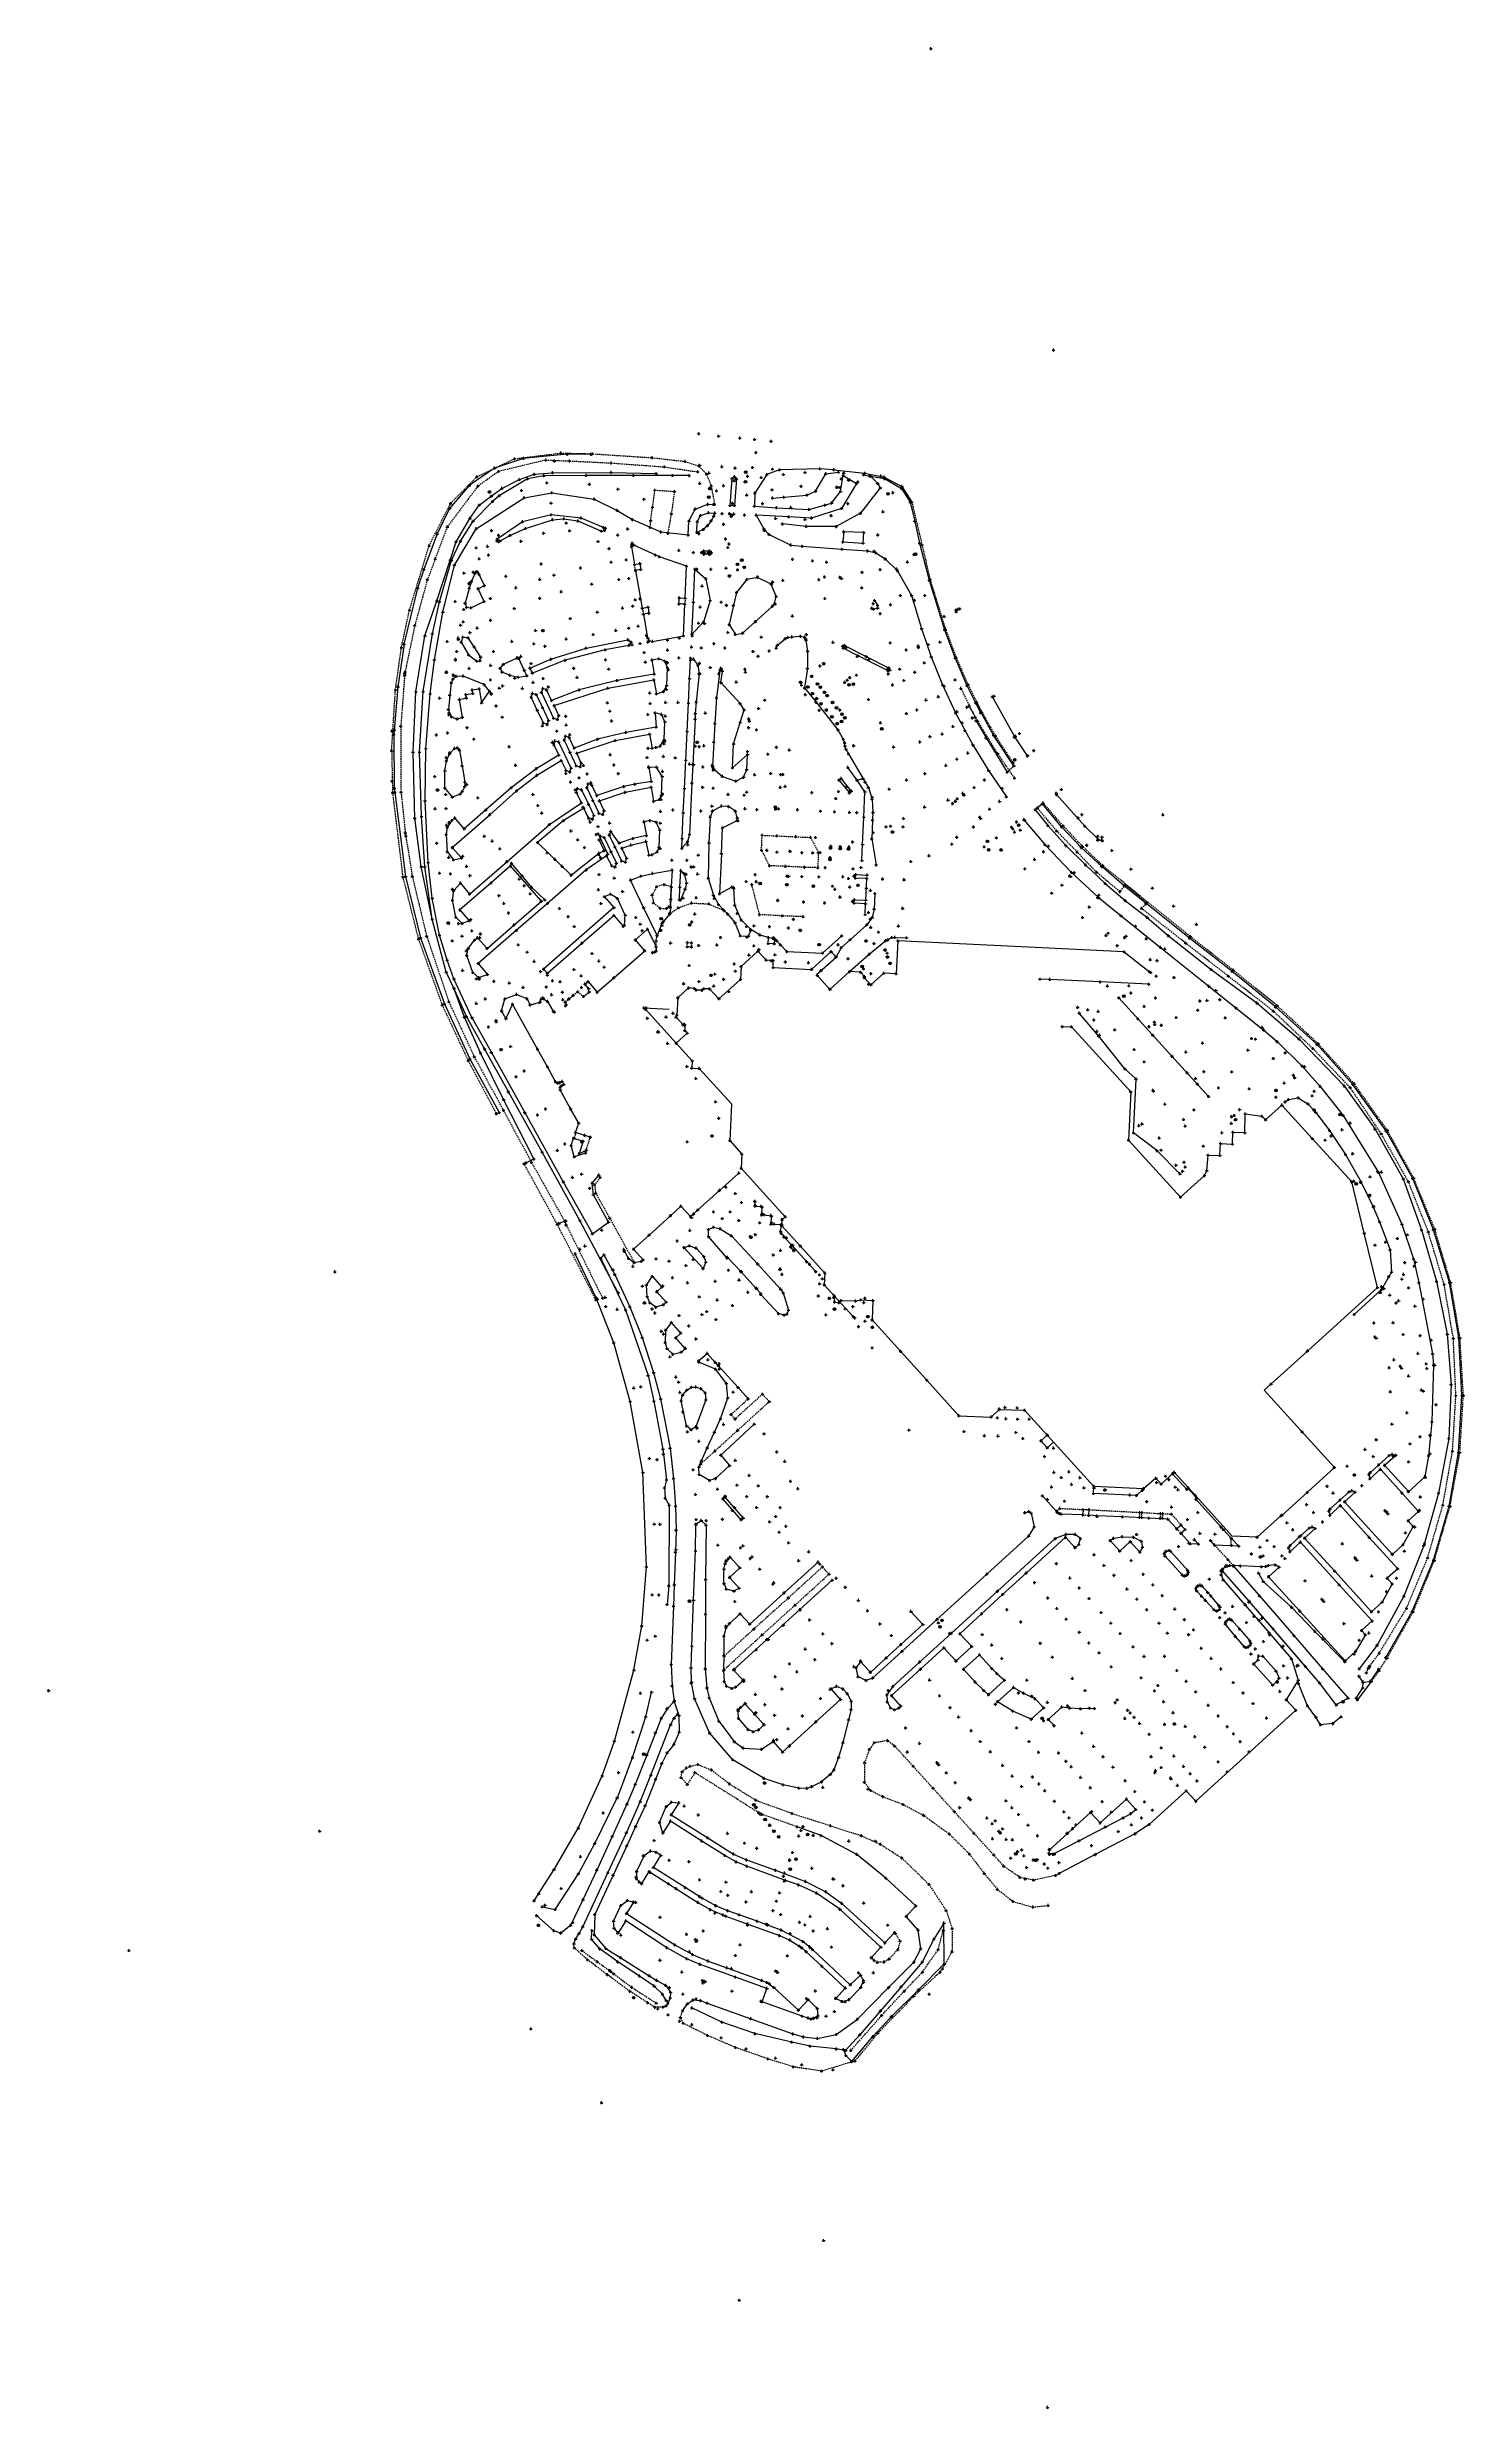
# Model space of a CAD drawing. Header units: metres. Extents: x 113488 to 113987, y 6281306 to 6282136.
import ezdxf
from ezdxf.enums import TextEntityAlignment as Align

# ---------------------------------------------------------------- set-up
doc = ezdxf.new("R2010")
doc.units = ezdxf.units.M
doc.header["$PDMODE"] = 2
doc.header["$PDSIZE"] = 0.5
doc.linetypes.add('DASHED', pattern=[0.75, 0.5, -0.25])
doc.linetypes.add('HIDDEN2', pattern=[0.1875, 0.125, -0.0625])
for name, color, linetype in [('M-0CODE', 7, 'Continuous'), ('M-1MATPKT', 7, 'Continuous'), ('M-2VA', 7, 'Continuous'), ('M-3YTOR', 7, 'Continuous'), ('M-4DETALJ', 7, 'Continuous'), ('M-7HUS', 7, 'Continuous'), ('M-BEF-BRUNNAR-INMÄTT', 7, 'Continuous'), ('M-BEF-BYGGNAD-INMÄTT', 7, 'Continuous'), ('M-BEF-MUR', 4, 'Continuous'), ('M-BEF-SLÄNT', 4, 'Continuous'), ('M-BEF-STAKET', 81, 'STAKET'), ('M-BEF-TRAPPA', 4, 'Continuous'), ('M-BEF-VA-V', 4, 'HIDDEN2'), ('M-BEF-VA-V-INMÄTT', 7, 'Continuous'), ('M-BEF-VÄGKANT', 6, 'DASHED'), ('M-BEF-VÄGKANTSTÖD', 1, 'Continuous'), ('M-BRUNNAR', 3, 'Continuous'), ('M-BRUNNSLOCK', 1, 'Continuous'), ('pntdesc', 1, 'Continuous')]:
    doc.layers.add(name, color=color, linetype=linetype)
doc.styles.get("Standard").update_dxf_attribs({"font": 'simplex8.shx'})
doc.linetypes.add('STAKET', pattern='A,7,[134,morastr.shx,S=0.8,R=0,X=0,Y=0],0.6,[134,morastr.shx,S=0.8,R=0,X=0,Y=0],1', length=8.6)

# ---------------------------------------------------------------- blocks, each defined once
blk = doc.blocks.new('meas')
at = {"color": 0}
blk.add_point((0, 0), dxfattribs=at)
at = {"layer": 'pntdesc'}
blk.add_attdef('PNTDESC', text='', height=1, dxfattribs=at).set_placement((0.3, -0.2), align=Align.TOP_LEFT)
blk = doc.blocks.new('AV')
at = {"layer": 'M-BEF-VA-V', "linetype": 'Continuous', "lineweight": 0, "flags": 128}
blk.add_lwpolyline([(-0.15, 0.15), (-0.15, -0.15), (0.15, -0.15), (0.15, 0.15)], close=True, dxfattribs=at)
blk = doc.blocks.new('BEF-DB')
blk.add_hatch(color=256).paths.add_polyline_path([(-0.25, 0.15), (0.25, -0.15), (0.25, 0.15)])
blk.add_line((0.25, -0.15), (-0.25, 0.15))
at = {"flags": 128}
blk.add_lwpolyline([(-0.25, 0.15), (-0.25, -0.15), (0.25, -0.15), (0.25, 0.15)], close=True, dxfattribs=at)
blk = doc.blocks.new('TB')
at = {"layer": 'M-BRUNNAR', "ltscale": 0.1}
blk.add_circle((0, 0), 0.25, dxfattribs=at)
at = {"layer": 'M-BRUNNSLOCK', "ltscale": 0.1}
blk.add_circle((0, 0), 0.25, dxfattribs=at)
blk = doc.blocks.new('NB')
at = {"layer": 'M-BRUNNAR', "ltscale": 0.1}
blk.add_circle((0, 0), 0.45, dxfattribs=at)

msp = doc.modelspace()

# ---------------------------------------------------------------- linework, layer by layer
at = {"layer": 'M-BEF-BRUNNAR-INMÄTT'}
msp.add_polyline3d([(113864.88, 6281801.59, 6.09), (113896.46, 6281766.91, 6.11)], dxfattribs=at)
at = {"layer": 'M-BEF-BYGGNAD-INMÄTT', "elevation": 7.31, "flags": 128}
msp.add_lwpolyline([(113698.01, 6281798.1), (113706.89, 6281797.62)], dxfattribs=at)
at = {"layer": 'M-BEF-BYGGNAD-INMÄTT', "elevation": 7.47}
msp.add_lwpolyline([(113841.99, 6281645.47), (113839.78, 6281643.45), (113837.55, 6281645.91), (113839.76, 6281647.92)], dxfattribs=at)
at = {"layer": 'M-BEF-BYGGNAD-INMÄTT'}
msp.add_polyline3d([(113775.26, 6281965.15, 7.58), (113768.21, 6281965.4, 7.39), (113767.92, 6281961.82, 7.43), (113775.01, 6281961.36, 7.4)], close=True, dxfattribs=at)
for points in [[(113743.4, 6281812.3, 7.58), (113743.4, 6281814.69, 7.59), (113740.94, 6281814.88, 7.59), (113738.09, 6281818, 7.55), (113732.15, 6281812.57, 7.55), (113731.92, 6281808.06, 7.55), (113724.37, 6281801.21, 7.57), (113721.1, 6281804.72, 7.56), (113719.02, 6281804.76, 7.59), (113718.35, 6281804.23, 7.58), (113716.42, 6281804.29, 7.59), (113715.83, 6281804.88, 7.58), (113713.72, 6281805.05, 7.51), (113709.87, 6281801.55, 7.56), (113709.88, 6281801.54, 7.56)], [(113763.8, 6281817.82, 7.53), (113756.94, 6281811.6, 7.54)], [(113866.77, 6281817.77, 6.88), (113787.28, 6281821.57, 7.44), (113786.64, 6281810.07, 7.51), (113782.32, 6281810.23, 7.48), (113777.78, 6281806.18, 7.55), (113775.46, 6281808.69, 7.56), (113775.49, 6281809.05, 7.56), (113774.16, 6281810.61, 7.56), (113770.24, 6281810.8, 7.49), (113763.38, 6281804.56, 7.56), (113758.69, 6281809.76, 7.56)], [(113758.69, 6281809.76, 7.59), (113765.52, 6281815.92, 7.53), (113763.77, 6281817.83, 7.53)], [(113743.4, 6281812.3, 7.58), (113756.94, 6281811.6, 7.54)], [(113709.87, 6281801.55, 7.56), (113709.56, 6281795.54, 7.54), (113709.29, 6281794.8, 7.58), (113711.75, 6281792.05, 7.58), (113712.1, 6281792.33, 7.57), (113712.35, 6281792.05, 7.57), (113712.33, 6281790.09, 7.57), (113713.22, 6281789.15, 7.58), (113709.33, 6281785.62, 7.55), (113715, 6281779.42, 7.54), (113714.79, 6281776.88, 7.55), (113717.44, 6281776.81, 8.12)], [(113875.45, 6281806.36, 6.47), (113858.34, 6281807.18, 6.3), (113840.71, 6281808.06, 7.76), (113837.24, 6281808.17, 7.56)], [(113698.74, 6281798.04, 7.3), (113698.5, 6281797.55, 7.31), (113698.01, 6281798.1, 7.31)], [(113698.5, 6281797.55, 7.31), (113709.33, 6281785.62, 7.55)], [(113845.04, 6281791.47, 7.57), (113848.25, 6281791.42, 7.58), (113869.11, 6281768.51, 7.56), (113868.31, 6281751.62, 7.56), (113886.58, 6281731.52, 7.58), (113895.03, 6281739.11, 7.59), (113895.87, 6281740.87, 7.58), (113896.29, 6281746.3, 6.39), (113900.47, 6281746.19, 6.42), (113900.68, 6281750.34, 6.39), (113904.86, 6281750.21, 6.41), (113905.04, 6281754.32, 6.41), (113909.16, 6281754.21, 6.42), (113909.31, 6281760.81, 6.39), (113915.14, 6281760.02, 7.54), (113916.49, 6281758.73, 7.58), (113922.23, 6281763.91, 6.45), (113932.9, 6281752.16, 7.35), (113946.8, 6281736.88, 7.23)], [(113717.44, 6281776.81, 8.12), (113728.77, 6281764.31, 0)], [(113728.77, 6281764.31, 0), (113728.17, 6281751.48, 8.12), (113732.42, 6281746.67, 8.12), (113732.18, 6281741.69, 7.3), (113747.66, 6281724.65, 8.28), (113746.53, 6281723.62, 8.15), (113746.48, 6281721.46, 7.13), (113752.96, 6281714.38, 7.57), (113761.57, 6281704.87, 7.58), (113761.38, 6281700.77, 7.53)], [(113916.04, 6281663.69, 7.49), (113931.2, 6281677.45, 7.45), (113955.86, 6281699.8, 7.3), (113951.2, 6281718.83, 7.41), (113946.78, 6281736.89, 7.2)], [(113761.38, 6281700.77, 7.53), (113764.89, 6281696.9, 7.47), (113764.7, 6281696.25, 7.56), (113765, 6281694.71, 7.57), (113766.49, 6281694.45, 7.57), (113767.33, 6281695.24, 7.59), (113772.37, 6281695.04, 7.54), (113774.24, 6281695.44, 7.56), (113778.49, 6281695.19, 7.54), (113778.18, 6281688.38, 7.48), (113778.23, 6281688.38, 7.5), (113788.22, 6281677.38, 7.5), (113797.44, 6281667.19, 7.5), (113808.74, 6281654.74, 7.46)], [(113771.59, 6281689.56, 7.48), (113764.89, 6281696.9, 7.47)], [(113771.59, 6281689.56, 7.48), (113772.1, 6281689.09, 7.49)], [(113916.04, 6281663.69, 7.81), (113940.68, 6281636.55, 7.42), (113931.12, 6281627.76, 7.58), (113922.24, 6281619.7, 7.51), (113921.84, 6281619.53, 7.49), (113913.51, 6281612.01, 7.47), (113904.74, 6281612.34, 7.36)], [(113808.74, 6281654.74, 7.46), (113820.05, 6281654.25, 7.49), (113822.84, 6281656.87, 7.57), (113831.77, 6281656.7, 7.55)], [(113831.77, 6281656.7, 7.55), (113856.18, 6281629.88, 7.47)], [(113884.37, 6281634.84, 7.54), (113879.78, 6281630.69, 7.5), (113877.98, 6281632.74, 7.54), (113873.56, 6281629.07, 7.47)], [(113891.74, 6281626.76, 7.58), (113884.37, 6281634.84, 7.54)], [(113873.56, 6281629.07, 7.47), (113856.18, 6281629.88, 7.47)], [(113904.74, 6281612.34, 7.36), (113891.74, 6281626.76, 7.58)]]:
    msp.add_polyline3d(points, dxfattribs=at)
at = {"layer": 'M-BEF-MUR'}
for points in [[(113866.77, 6281817.77, 6.88), (113875.73, 6281810.72, 6.76)], [(113886.39, 6281739.78, 7.59), (113878.29, 6281747.88, 7.57), (113870.09, 6281754.12, 7.57), (113870.96, 6281773.04, 7.56), (113867.05, 6281776.63, 7.56), (113857.85, 6281788.11, 7.56), (113851.03, 6281796.23, 7.57)], [(113736.94, 6281730.09, 7.05), (113737.02, 6281728.4, 7.05), (113739.21, 6281728.31, 7.04), (113739.47, 6281728.08, 7.05), (113739.34, 6281725.29, 7.01), (113742.57, 6281725.13, 7.01), (113742.77, 6281724.85, 7.01), (113742.66, 6281722.1, 6.99), (113746.44, 6281721.93, 7.17)], [(113758.37, 6281705.38, 7.04), (113755.15, 6281708.87, 7.01), (113749.96, 6281714.61, 7.08), (113747.29, 6281717.46, 7.01)], [(113935.47, 6281560.87, 3.85), (113930.51, 6281566.6, 4.37), (113919.14, 6281579.82, 5.37), (113910.75, 6281589.57, 6.15)]]:
    msp.add_polyline3d(points, dxfattribs=at)
at = {"layer": 'M-BEF-SLÄNT'}
for points in [[(113679.37, 6281992.61, 6.6), (113671.04, 6281992.61, 6.45), (113655.63, 6281991.17, 6.22), (113645.52, 6281987.78, 6.14), (113636.63, 6281981.67, 6.03), (113629.7, 6281973.62, 5.99), (113625.29, 6281964.62, 5.92), (113625.29, 6281964.61, 5.91), (113620.67, 6281952.14, 5.82), (113618.46, 6281945.57, 5.86), (113618.46, 6281945.54, 5.86), (113613.66, 6281925.87, 5.87), (113613.69, 6281925.87, 5.87), (113611.55, 6281910.89, 5.87), (113610.06, 6281894.12, 5.9), (113610.26, 6281875.24, 5.91)], [(113656.46, 6281743.55, 7.12), (113659.29, 6281744.95, 6.79), (113648.68, 6281765.85, 6.59), (113640.58, 6281782.22, 6.44), (113634.88, 6281794.76, 6.43), (113631.22, 6281804.94, 6.48), (113628.53, 6281810.61, 6.39), (113623.55, 6281829.2, 6.5), (113619.76, 6281847.69, 6.58), (113617.45, 6281864.69, 6.56), (113616.85, 6281887.94, 6.77), (113617.83, 6281909.08, 6.91), (113621.04, 6281928.83, 6.94), (113625.21, 6281941.08, 7.09), (113629.9, 6281955.39, 7.24), (113631.98, 6281961.83, 7.21), (113636.85, 6281970.1, 7.47), (113640.07, 6281974.71, 7.49), (113644.34, 6281977.88, 7.55), (113648.06, 6281980.64, 7.58), (113654.24, 6281983.76, 7.68), (113659.47, 6281985.58, 7.6), (113665.87, 6281986.13, 7.59), (113686.49, 6281986.27, 7.34), (113702.3, 6281985.83, 7.42)], [(113743.2, 6281977.23, 7.41), (113747.15, 6281977.55, 7.54), (113755.23, 6281978.25, 7.76), (113758.35, 6281979.67, 7.83), (113761.9, 6281985.8, 8.14), (113766.4, 6281986.32, 8.13)], [(113775.2, 6281985.38, 8.33), (113777.59, 6281984.93, 8.32), (113780.16, 6281982.34, 7.63), (113781.08, 6281980.81, 7.42)], [(113777.59, 6281984.93, 8.32), (113782.61, 6281984.06, 8.43), (113788.52, 6281980.57, 8.52), (113791.59, 6281975.82, 8.68), (113793.19, 6281969.11, 8.56), (113794.89, 6281961.4, 8.66), (113798.26, 6281948.34, 8.65), (113803.69, 6281930.91, 8.64), (113807.44, 6281921.01, 8.61), (113811.51, 6281911.38, 8.56), (113816.35, 6281901.76, 8.5), (113816.33, 6281901.79, 8.51)], [(113781.08, 6281980.81, 7.42), (113774.07, 6281971.89, 7.39), (113765.57, 6281967.19, 7.24), (113755, 6281967.29, 7.09), (113746.65, 6281968.12, 7.05)], [(113814.72, 6281898.94, 7.71), (113818.26, 6281892.92, 7.87), (113825.65, 6281880.91, 7.82), (113828.06, 6281883.14, 8.4), (113820.9, 6281893.94, 8.47), (113814.62, 6281905.21, 8.54)], [(113610.26, 6281875.24, 5.91), (113610.44, 6281873.82, 5.87), (113614.25, 6281844.25, 5.84), (113619.5, 6281822.73, 5.88), (113627.88, 6281799.53, 5.94), (113636.77, 6281780.17, 6.17), (113647.13, 6281761.29, 6.59)], [(113958.72, 6281569.75, 6.47), (113968.01, 6281585.92, 6.58), (113975.54, 6281603.98, 6.6), (113980.98, 6281622.9, 6.67), (113984.28, 6281641.83, 6.76), (113985.52, 6281661.82, 6.88), (113984.45, 6281682.19, 6.93), (113981.12, 6281701.49, 7.07), (113975.48, 6281720.07, 7.13), (113968.21, 6281738.1, 7.21), (113958.84, 6281754.8, 7.27), (113947.18, 6281771.18, 7.36), (113934.6, 6281785.13, 7.41), (113920.07, 6281798.35, 7.55), (113904.73, 6281810.87, 7.64), (113889.76, 6281822.61, 7.76), (113874.48, 6281834.71, 7.91), (113866.83, 6281840.91, 8.04), (113858.9, 6281847.71, 8.15), (113851.74, 6281854.37, 8.19), (113844.76, 6281861.74, 8.25), (113838.05, 6281869.77, 8.32), (113835.52, 6281867.66, 7.74), (113839.98, 6281862.19, 7.74), (113846.29, 6281855.07, 7.71), (113853.18, 6281848.29, 7.72), (113860.14, 6281841.75, 7.6), (113867.17, 6281835.76, 7.56), (113874.91, 6281829.86, 7.52), (113882.29, 6281823.46, 7.5), (113897.36, 6281811.53, 7.47), (113913.46, 6281799.79, 7.34), (113928.27, 6281787.09, 7.23), (113944.13, 6281770.62, 7.09), (113954.97, 6281755.48, 6.94), (113964.89, 6281737.97, 6.96), (113971.32, 6281720.04, 7.08), (113976.6, 6281701.96, 7.14), (113980.38, 6281683.36, 6.88), (113981.68, 6281665.7, 6.67), (113980.9, 6281646.72, 6.62), (113977.26, 6281627.47, 6.67), (113972.07, 6281609.1, 6.77), (113972.34, 6281609.75, 6.73), (113965.07, 6281591.27, 6.71), (113955.69, 6281574.05, 6.62), (113949.39, 6281565.74, 6.56)], [(113670.52, 6281723.17, 6.88), (113668.14, 6281722.24, 7.43)], [(113659.37, 6281484.27, 7.6), (113661, 6281486.69, 7.65), (113666.4, 6281495.26, 7.76), (113674.92, 6281509.75, 7.8), (113683.33, 6281528.12, 7.83), (113687.61, 6281540.38, 7.82), (113694.49, 6281565.32, 7.86), (113697.23, 6281580.82, 7.84), (113698.86, 6281601.62, 7.91), (113697.66, 6281634.77, 7.81), (113693.19, 6281659.75, 7.88), (113687.39, 6281680.38, 7.78), (113681.19, 6281696.19, 7.71), (113673.83, 6281711.65, 7.56)], [(113914.05, 6281599.38, 6.97), (113915.7, 6281596.51, 7.03), (113925.65, 6281587.38, 7.22), (113933.82, 6281578.92, 7.28), (113944.36, 6281568.22, 7.21)], [(113943.01, 6281548.92, 6.42), (113940.16, 6281546.52, 6.22), (113935.83, 6281546.14, 6), (113934.22, 6281548.83, 6.07), (113931.21, 6281552.8, 6.4), (113928.07, 6281560.6, 6.54)], [(113948.35, 6281555.48, 6.33), (113950.68, 6281559.08, 6.2), (113950.75, 6281561.13, 6.19), (113953.28, 6281561.35, 6.42)], [(113950.75, 6281561.13, 6.19), (113949.33, 6281563.21, 6.25)], [(113956.17, 6281565.64, 6.47), (113953.28, 6281561.35, 6.42)], [(113705.85, 6281449.19, 4.66), (113704.52, 6281451.4, 4.88), (113701.65, 6281454.28, 5.06), (113696.46, 6281457.79, 5.19), (113688.78, 6281462.75, 5.27), (113682.47, 6281467.32, 5.4), (113679.63, 6281470.79, 5.56), (113679.71, 6281473.75, 5.58)], [(113768.1, 6281431.95, 5.44), (113768.1, 6281431.97, 5.44), (113768.14, 6281431.98, 5.44), (113768.97, 6281429.88, 5.44), (113771.03, 6281427.72, 5.99), (113778.49, 6281436.52, 6.13), (113784.99, 6281443.52, 6.2), (113794.47, 6281452.9, 6.26), (113803.57, 6281462.05, 6.21), (113803.46, 6281476.42, 5.64), (113799.9, 6281470.74, 5.77), (113795.8, 6281462.66, 5.81), (113788.37, 6281454, 5.7), (113781.11, 6281445.53, 5.64), (113773.83, 6281437.13, 5.54), (113768.88, 6281431.64, 5.45), (113765.57, 6281432.16, 5.38), (113756.39, 6281433.14, 5.3), (113749.93, 6281434.58, 5.25), (113737.03, 6281437.55, 5.09), (113725.43, 6281441.6, 4.81), (113714.82, 6281446.57, 4.67)]]:
    msp.add_polyline3d(points, dxfattribs=at)
at = {"layer": 'M-BEF-STAKET'}
for points in [[(113713.92, 6281985.11, 7.34), (113708.05, 6281985.14, 7.42), (113694.3, 6281985.16, 7.63), (113677.66, 6281985.19, 7.73), (113662.84, 6281985.09, 7.78), (113657.08, 6281983.97, 7.75), (113647.11, 6281978.03, 7.75), (113644.77, 6281976.03, 7.69)], [(113637.93, 6281969.11, 7.59), (113644.77, 6281976.03, 7.69)], [(113688.98, 6281697.94, 7.22), (113675.49, 6281723.33, 7.04), (113662.24, 6281747.36, 6.86), (113650.37, 6281768.52, 6.71), (113642, 6281783.61, 6.58), (113635.59, 6281795.01, 6.5), (113631.22, 6281804.94, 6.48), (113628.53, 6281810.61, 6.4), (113623.57, 6281829.18, 6.51), (113620.96, 6281847.68, 6.7), (113619.8, 6281865.35, 6.86), (113619.1, 6281887.98, 6.99), (113619.11, 6281887.98, 7), (113620.43, 6281909.28, 7.07), (113623.65, 6281929.53, 7.16), (113626.1, 6281940.75, 7.14), (113630.36, 6281955.35, 7.37), (113633.52, 6281962.04, 7.43), (113637.93, 6281969.11, 7.59)], [(113676.6, 6281868.61, 7.77), (113679.12, 6281863.3, 7.62)], [(113681.25, 6281858.99, 7.58), (113681.9, 6281859.22, 7.58), (113685.26, 6281852.09, 7.78)], [(113682.04, 6281851.96, 7.62), (113682.81, 6281850.81, 7.67)], [(113683.99, 6281853.38, 7.64), (113682.24, 6281857.09, 7.6)], [(113663.12, 6281836.01, 7.16), (113658.51, 6281840.46, 6.96), (113655.19, 6281844.47, 6.96), (113651.46, 6281848.88, 7.01)], [(113682.86, 6281709.92, 7.14), (113691.54, 6281691.95, 7.2), (113699.46, 6281668.91, 7.16), (113701.51, 6281659.87, 7.08), (113704.68, 6281642.99, 7.03), (113704.85, 6281641.17, 7), (113705.94, 6281632.18, 6.91), (113705.23, 6281629.38, 6.94), (113705.46, 6281625.76, 6.89), (113706.9, 6281623.34, 6.88), (113706.73, 6281594.99, 6.58), (113706.7, 6281594.99, 6.57), (113706.14, 6281588.37, 6.61)], [(113662.27, 6281482.14, 5.49), (113666.82, 6281481.18, 5.47), (113674.96, 6281493.72, 5.78), (113680.71, 6281504.41, 5.77), (113688.56, 6281520.45, 5.92), (113688.67, 6281520.44, 5.92), (113693.99, 6281534.58, 5.97), (113698.62, 6281548.89, 6.26), (113698.62, 6281548.88, 6.27), (113700.71, 6281557.59, 6.33)]]:
    msp.add_polyline3d(points, dxfattribs=at)
at = {"layer": 'M-BEF-TRAPPA'}
msp.add_polyline3d([(113750.14, 6281714.45, 7.35), (113751.1, 6281713.12, 7.32), (113750.65, 6281712.7, 7.07), (113749.53, 6281714.05, 7.06)], close=True, dxfattribs=at)
at = {"layer": 'M-BEF-VÄGKANT'}
for points in [[(113609.33, 6281888.45, 5.95), (113610.66, 6281909.8, 5.94), (113612.77, 6281924.7, 5.96), (113615.58, 6281937.79, 5.97), (113622.5, 6281960.49, 6.02), (113630.01, 6281975.3, 6.08), (113639.26, 6281984.69, 6.17), (113652.53, 6281991.04, 6.3), (113668.77, 6281993.04, 6.5), (113679.94, 6281992.78, 6.65), (113700.88, 6281991.42, 6.96), (113712.44, 6281990.11, 7.13), (113717.41, 6281988.45, 7.14), (113719.97, 6281985.62, 7.2), (113721.64, 6281981.56, 7.23), (113722.82, 6281975.03, 7.18)], [(113663.49, 6281990.58, 5.64), (113646.9, 6281986.59, 5.52), (113639.6, 6281981.38, 5.28), (113628.88, 6281967.06, 5.04), (113624.62, 6281955.79, 4.82), (113621.85, 6281948.49, 4.99), (113617.44, 6281932.4, 5.14), (113614.06, 6281916.17, 5.09), (113613.9, 6281914.86, 5.04), (113612.52, 6281897.01, 5.17), (113612.62, 6281873.86, 5.08), (113614.13, 6281859.53, 4.95), (113616.59, 6281844.28, 5.06), (113621.65, 6281823.22, 5.18), (113629.44, 6281800.17, 5.26), (113638.37, 6281780.84, 5.49), (113648.63, 6281762.05, 5.91), (113658.48, 6281743.76, 6.44), (113670.16, 6281723.01, 6.79)], [(113663.49, 6281990.58, 5.64), (113671.86, 6281990.28, 5.9)], [(113671.86, 6281990.28, 5.9), (113686.51, 6281989.55, 6.12), (113705.25, 6281988.19, 6.53), (113716.93, 6281986.43, 7)], [(113700.2, 6281966.89, 7.28), (113700.39, 6281969.4, 7.35), (113701.04, 6281974.04, 7.41), (113701.88, 6281980.03, 7.47), (113708.71, 6281979.55, 7.45), (113707.62, 6281971.64, 7.44), (113706.38, 6281964.86, 7.16)], [(113792.17, 6281975.8, 8.6), (113795.71, 6281960.82, 8.64), (113798.63, 6281948.45, 8.68), (113804.02, 6281930.98, 8.62), (113807.76, 6281921.12, 8.6), (113811.97, 6281911.54, 8.57), (113816.74, 6281901.89, 8.51)], [(113696.57, 6281954.22, 7.23), (113696.9, 6281952.17, 7.2), (113695.04, 6281951.82, 7.09), (113694.7, 6281953.91, 7.11)], [(113712.49, 6281942.05, 7.03), (113712.35, 6281939.96, 7), (113710.28, 6281940.04, 7.11), (113710.48, 6281942.14, 7.15)], [(113697.43, 6281938.52, 6.97), (113697.82, 6281936.46, 6.96)], [(113699.46, 6281938.86, 7.1), (113699.72, 6281936.74, 7.06)], [(113809.4, 6281910.34, 7.75), (113814.34, 6281900.28, 7.68)], [(113828.25, 6281878.84, 7.56), (113822.33, 6281887.46, 7.69), (113815.28, 6281898.86, 7.63), (113812.32, 6281904.16, 7.7)], [(113821.59, 6281893.61, 8.46), (113814.98, 6281905.42, 8.55)], [(113821.59, 6281893.61, 8.46), (113827.75, 6281884.17, 8.39)], [(113609.33, 6281888.45, 5.95), (113609.64, 6281873.65, 5.95), (113613.24, 6281844.07, 5.95), (113618.75, 6281822.18, 5.94), (113627.07, 6281799.07, 6), (113636.22, 6281779.51, 6.23), (113646.12, 6281760.9, 6.68), (113646.14, 6281760.88, 6.68)], [(113609.47, 6281877.76, 5.96), (113609.47, 6281877.72, 5.96)], [(113951.93, 6281564.35, 5.62), (113952.6, 6281565.88, 5.54), (113953.09, 6281566.69, 5.51), (113956.41, 6281571.23, 5.66), (113966.04, 6281587.02, 5.83), (113973.47, 6281604.8, 5.93), (113978.8, 6281623.26, 5.97), (113982.2, 6281642.26, 6.11), (113983.39, 6281661.87, 6.16), (113982.5, 6281681.89, 6.32), (113979.26, 6281700.88, 6.41), (113973.7, 6281719.34, 6.52), (113966.67, 6281737.03, 6.61), (113957.17, 6281753.77, 6.66), (113946.2, 6281770.08, 6.87), (113933.1, 6281783.79, 6.79), (113919.23, 6281796.92, 6.91), (113903.41, 6281809.21, 7.01), (113888.42, 6281820.8, 7.05), (113872.89, 6281833.03, 7.07), (113874.89, 6281835.04, 7.94), (113867.27, 6281841.31, 8.05), (113865.27, 6281838.92, 7.18), (113857.11, 6281845.73, 7.4), (113850.28, 6281852.83, 7.45), (113843.05, 6281860.27, 7.53), (113836.28, 6281868.33, 7.64)], [(113956.36, 6281565.12, 6.42), (113959.15, 6281569.5, 6.47), (113968.38, 6281585.78, 6.57), (113975.84, 6281603.86, 6.6), (113981.33, 6281622.88, 6.7), (113984.79, 6281641.82, 6.78), (113986.01, 6281661.82, 6.9), (113984.82, 6281682.1, 6.97), (113981.53, 6281701.58, 7.1), (113975.99, 6281720.27, 7.13), (113968.53, 6281738.25, 7.21), (113959.29, 6281755.04, 7.3), (113947.62, 6281771.42, 7.4), (113934.95, 6281785.5, 7.46), (113920.51, 6281798.87, 7.56), (113905.13, 6281811.34, 7.7), (113890.08, 6281823.1, 7.77), (113859.28, 6281848.05, 8.15), (113852.16, 6281854.82, 8.22), (113845.32, 6281862.06, 8.29), (113838.34, 6281870.05, 8.33)], [(113739.32, 6281853.54, 7.27), (113739.56, 6281858.73, 7.21), (113744.76, 6281858.5, 7.23), (113751.36, 6281858.2, 7.22), (113756.52, 6281857.97, 7.24), (113759.29, 6281852.71, 7.31), (113759.12, 6281847.31, 7.36), (113754.49, 6281847.47, 7.36), (113747.71, 6281847.79, 7.32), (113742.17, 6281848.02, 7.3), (113739.33, 6281853.5, 7.27)], [(113707.27, 6281833.51, 7.51), (113707.42, 6281836.3, 7.53), (113707.62, 6281840.56, 7.52), (113705.06, 6281841.36, 7.55), (113702.42, 6281840.61, 7.59), (113700.85, 6281837.7, 7.62), (113701.32, 6281835.02, 7.63), (113703.73, 6281833.05, 7.58), (113705.93, 6281832.96, 7.53), (113706.77, 6281833.57, 7.51), (113707.29, 6281833.49, 7.51)], [(113707.18, 6281831.24, 7.53), (113710.07, 6281833.2, 7.53), (113714.76, 6281834.91, 7.57), (113720.77, 6281834.6, 7.54), (113726.16, 6281832.27, 7.5)], [(113753.96, 6281830.09, 7.39), (113746.63, 6281830.39, 7.42), (113738.65, 6281830.83, 7.42), (113735.92, 6281841.36, 7.46)], [(113702.26, 6281819.46, 7.46), (113702.3, 6281821.57, 7.47), (113702.62, 6281823.44, 7.47)], [(113743.87, 6281822.3, 7.28), (113743.28, 6281822.53, 7.29), (113741.78, 6281822.77, 7.32)], [(113670.67, 6281799.19, 6.84), (113670.35, 6281800.06, 6.81), (113671.55, 6281801.14, 6.82), (113673.09, 6281802.44, 6.88), (113674.74, 6281803.68, 6.94), (113676.79, 6281802.06, 6.95), (113678.78, 6281803.65, 7.03), (113678.56, 6281804.85, 7.01)], [(113657.98, 6281799.07, 6.53), (113661.46, 6281800.05, 6.62)], [(113669.87, 6281771.16, 6.97), (113669.24, 6281772.23, 6.95)], [(113674.08, 6281754.23, 6.92), (113673.46, 6281752.25, 6.91)], [(113677.72, 6281748.06, 7.03), (113679.16, 6281752.59, 7.01)], [(113681.11, 6281695.44, 7.74), (113667.58, 6281721.96, 7.5), (113655.88, 6281743.26, 7.14)], [(113682.62, 6281738.49, 7.16), (113680.64, 6281735.87, 7.18), (113681.05, 6281732.93, 7.21), (113685.98, 6281724.14, 7.3), (113694.53, 6281708.71, 7.37)], [(113716.86, 6281726.97, 7.39), (113715.43, 6281725.61, 7.45)], [(113683.51, 6281696.08, 6.9), (113670.16, 6281723.01, 6.79)], [(113717.94, 6281637.75, 7.17), (113722.95, 6281642.31, 7.22), (113730.94, 6281649.58, 7.35), (113742.06, 6281659.7, 7.53), (113739.67, 6281662.31, 7.51), (113730.04, 6281653.57, 7.37), (113728.61, 6281655.15, 7.36), (113734.53, 6281660.53, 7.43)], [(113843.15, 6281621.14, 7.19), (113844.24, 6281622.15, 7.24), (113852.34, 6281621.75, 7.27), (113854.51, 6281621.7, 7.26), (113872.25, 6281620.73, 7.3), (113872.16, 6281619.03, 7.35)], [(113852.25, 6281619.84, 7.15), (113854.38, 6281619.71, 7.17)], [(113872.98, 6281619, 7.34), (113873.08, 6281620.72, 7.28), (113879.53, 6281620.32, 7.28), (113879.49, 6281618.67, 7.28)], [(113880.28, 6281618.69, 7.29), (113880.4, 6281620.3, 7.27), (113883.42, 6281620.14, 7.32), (113886.8, 6281616.29, 7.27), (113885.28, 6281615, 0), (113886.77, 6281613.42, 7.09)], [(113904.47, 6281609.17, 7.16), (113904.4, 6281611.62, 7.37)], [(113726.21, 6281565.47, 6.44), (113739.48, 6281577.63, 6.78), (113751.08, 6281588.12, 6.93), (113763.07, 6281599.05, 7.1), (113760.73, 6281601.56, 7.12), (113748.75, 6281590.67, 6.95), (113736.58, 6281579.7, 6.8), (113726.2, 6281570.25, 6.49)], [(113905.16, 6281602.07, 6.87), (113898.62, 6281609.23, 7.02)], [(113956.36, 6281565.12, 6.42), (113953.62, 6281561.3, 6.4)], [(113842.61, 6281493.12, 5.49), (113834.98, 6281491.49, 5.47), (113834.97, 6281491.48, 5.47), (113830.11, 6281492.48, 5.45), (113824.47, 6281496.43, 5.47), (113820.94, 6281500.38, 5.5), (113813.98, 6281508.01, 5.59), (113807.12, 6281515.57, 5.64), (113799.62, 6281523.8, 5.73), (113792.61, 6281531.57, 5.83), (113786.16, 6281538.61, 5.85), (113783.6, 6281540.52, 5.86), (113778.94, 6281539.78, 5.81), (113777.17, 6281537.36, 5.77), (113775.58, 6281532.77, 5.69), (113775.48, 6281525.88, 5.59), (113777.77, 6281522.98, 5.56), (113777.78, 6281522.98, 5.56), (113781.96, 6281520.84, 5.58), (113789.11, 6281518.11, 5.63), (113796.32, 6281514.3, 5.68), (113805.41, 6281507.66, 5.72), (113812.43, 6281500.63, 5.79), (113817.62, 6281493.89, 5.82), (113817.61, 6281493.88, 5.82), (113822.24, 6281488.25, 5.92), (113827.77, 6281483.98, 6.04), (113834.68, 6281482.04, 6.19), (113840.08, 6281482.62, 6.13)], [(113751.86, 6281510.22, 5.99), (113739.46, 6281514.63, 5.83), (113739.45, 6281514.63, 5.83), (113739.43, 6281514.6, 5.83), (113738.34, 6281515.2, 5.83), (113738.34, 6281515.2, 5.83), (113715.94, 6281529.29, 6.09), (113715.94, 6281529.3, 6.09), (113713.23, 6281525.12, 6), (113711.06, 6281527.55, 6.01), (113711.39, 6281529.53, 6.03), (113712.83, 6281530.9, 6.05), (113714.28, 6281531.54, 6.05), (113716.97, 6281532.13, 6.07), (113721.72, 6281530.22, 6.11), (113728.09, 6281525.32, 6.05), (113737.38, 6281519.59, 5.95), (113750.13, 6281514.94, 5.75), (113763.63, 6281510.63, 5.53), (113774.42, 6281507.11, 5.4), (113781.11, 6281504.11, 5.39), (113788.63, 6281499.31, 5.39), (113798.2, 6281489.99, 5.5), (113804.2, 6281480.81, 5.7), (113806.35, 6281474.48, 5.88), (113806.35, 6281474.48, 5.88), (113806.28, 6281466.34, 6.15), (113806.28, 6281466.33, 6.14), (113802.89, 6281460.33, 6.23)], [(113770.74, 6281431.68, 5.11), (113781.54, 6281443.93, 5.23), (113789.45, 6281452.45, 5.25), (113795.89, 6281459.16, 5.36), (113801.41, 6281467.09, 5.36), (113803.23, 6281473.79, 5.54)], [(113786.38, 6281472.78, 5.89), (113788.03, 6281470.07, 5.84), (113787.21, 6281467.06, 5.82), (113784.13, 6281463.73, 5.76), (113782.3, 6281462.73, 5.72), (113780.03, 6281462.6, 5.71), (113778.94, 6281463.3, 5.7)], [(113706.4, 6281448.24, 4.5), (113705.78, 6281447.35, 4.41), (113704.69, 6281446.87, 4.33), (113704.7, 6281446.87, 4.33), (113701.84, 6281446.83, 4.29), (113699.27, 6281448.46, 4.32), (113693.1, 6281452.43, 4.33), (113685.15, 6281458.27, 4.32), (113678.2, 6281463.5, 4.34), (113673.52, 6281467.76, 4.33)], [(113676.23, 6281466.75, 4.14), (113681.65, 6281462.78, 3.96), (113685.98, 6281459.67, 3.77), (113687.39, 6281458.58, 3.85), (113693.7, 6281453.85, 3.96), (113702.34, 6281448.26, 4.06)], [(113802.89, 6281460.33, 6.23), (113802.01, 6281459.09, 6.23), (113802.01, 6281459.08, 6.23), (113792.9, 6281450.78, 6.17), (113780.21, 6281437.71, 6.08), (113772.11, 6281427.89, 6.05), (113760.41, 6281424.38, 3.03), (113750.51, 6281425.88, 3.39), (113741.54, 6281428.7, 3.62), (113730.24, 6281432.67, 3.9), (113720.32, 6281436.91, 4.08), (113711.77, 6281441.25, 4.22), (113710.82, 6281443.19, 4.26), (113711.55, 6281445.59, 4.42)]]:
    msp.add_polyline3d(points, dxfattribs=at)
msp.add_polyline3d([(113714.68, 6281819.45, 7.36), (113713.2, 6281819.49, 7.35), (113713.28, 6281821.05, 7.38), (113714.74, 6281820.93, 7.3)], close=True, dxfattribs=at)
at = {"layer": 'M-BEF-VÄGKANTSTÖD'}
for points in [[(113730.5, 6281983.95, 7.41), (113729.81, 6281974.62, 7.25), (113728.28, 6281974.67, 7.26), (113728.96, 6281984.07, 7.41), (113729.83, 6281984.73, 7.41), (113730.46, 6281983.92, 7.41)], [(113764.78, 6281987.18, 8.18), (113759.86, 6281987.51, 8.09), (113745.69, 6281987.15, 7.69), (113741.21, 6281985.47, 7.52), (113737, 6281979.01, 7.25), (113736.83, 6281974.38, 7.16), (113744.6, 6281973.83, 6.9), (113756.01, 6281973.19, 6.31), (113763.97, 6281975.48, 5.67), (113767.13, 6281979.52, 5.27), (113768.02, 6281985.14, 4.97), (113772.69, 6281982.32, 5.12), (113767.5, 6281973.59, 5.65), (113756.85, 6281970.2, 6.31), (113748.89, 6281970.63, 6.77), (113737.46, 6281971.27, 7.09), (113740.18, 6281966.36, 6.89), (113741.99, 6281964.4, 6.91), (113749.62, 6281960.73, 6.99), (113753.62, 6281960.29, 7.05), (113767.62, 6281959.25, 7.22), (113776.64, 6281958.64, 7.3), (113779.49, 6281958, 7.3), (113782.82, 6281955.82, 7.34), (113787.11, 6281951.64, 7.37), (113792.08, 6281943.02, 7.42), (113795.61, 6281931.34, 7.44), (113798.99, 6281921.43, 7.5), (113802.98, 6281911.6, 7.57), (113807.57, 6281901.75, 7.64)], [(113764.78, 6281987.18, 8.18), (113775.63, 6281985.98, 8.34), (113782.49, 6281984.61, 8.4), (113788.68, 6281981.35, 8.48), (113792.15, 6281975.81, 8.6)], [(113637.53, 6281794.7, 6.37), (113631.24, 6281808.24, 6.32), (113628.83, 6281814.83, 6.35), (113626.17, 6281823.62, 6.42), (113623.62, 6281836.61, 6.52), (113622.18, 6281849.14, 6.65), (113621.07, 6281870.77, 6.81), (113621.36, 6281889.24, 6.92), (113622.85, 6281908.39, 7.04), (113624.36, 6281920.39, 7.11), (113627.37, 6281937.17, 7.23), (113627.37, 6281937.18, 7.22), (113631.38, 6281953.66, 7.35), (113639.06, 6281966.45, 7.48), (113655.95, 6281977.37, 7.64), (113665.59, 6281979.08, 7.62), (113680.55, 6281976.89, 7.52), (113688.64, 6281972.9, 7.4), (113693.93, 6281969.65, 7.3), (113703.92, 6281965.31, 7.08), (113713.57, 6281964.25, 6.99), (113713.82, 6281969.11, 7.03), (113715.96, 6281973.37, 7.12), (113720.45, 6281975.03, 7.17), (113722.45, 6281974.96, 7.19)], [(113647.02, 6281961.9, 7.27), (113647.39, 6281962.13, 7.28), (113650.9, 6281964.07, 7.32), (113656.37, 6281966.55, 7.38), (113665.91, 6281969.62, 7.43), (113669.87, 6281969.91, 7.41), (113674.79, 6281969.18, 7.35), (113683.05, 6281965.62, 7.28), (113684.1, 6281965.87, 7.27), (113683.8, 6281966.86, 7.2), (113675.9, 6281970.22, 7.31), (113665.39, 6281971.34, 7.4), (113655.3, 6281968.92, 7.34), (113646.42, 6281962.75, 7.24), (113646.39, 6281962.15, 7.25), (113647.02, 6281961.93, 7.27)], [(113716.58, 6281965.19, 6.97), (113716.76, 6281968.9, 7.01), (113717.89, 6281971.12, 7.07), (113720.71, 6281972.07, 7.11), (113722.9, 6281971.96, 7.12), (113722.52, 6281970.91, 7.09), (113721.6, 6281969.25, 7.01), (113720.29, 6281967.51, 6.99), (113718.88, 6281966.17, 6.97), (113716.58, 6281965.18, 6.96)], [(113728.08, 6281971.76, 7.19), (113729.57, 6281971.62, 7.2), (113728.71, 6281970.79, 7.19), (113728.07, 6281971.71, 7.2)], [(113699.31, 6281928.09, 6.89), (113699.88, 6281927.11, 6.89), (113701.03, 6281926.85, 6.86), (113711.86, 6281928.83, 6.81), (113712.35, 6281939.96, 7), (113710.28, 6281940.04, 7.11), (113710.48, 6281942.14, 7.15), (113712.49, 6281942.05, 7.03), (113712.99, 6281953.27, 6.95), (113703.47, 6281956.59, 7.08), (113694.49, 6281960.69, 7.17), (113694.24, 6281960.79, 7.17), (113693.76, 6281960.69, 7.15), (113693.63, 6281960.16, 7.15), (113694.7, 6281953.91, 7.11), (113696.57, 6281954.22, 7.23), (113696.9, 6281952.17, 7.2), (113695.04, 6281951.82, 7.09), (113697.43, 6281938.52, 6.97), (113699.46, 6281938.86, 7.1)], [(113721.1, 6281957.46, 7.01), (113719.07, 6281957.47, 7.03), (113718.51, 6281958.09, 7.04), (113719.11, 6281958.68, 7.05), (113721.1, 6281958.66, 7.02), (113721.71, 6281958.04, 7.01), (113721.11, 6281957.45, 7)], [(113637.16, 6281938.66, 7.1), (113641.81, 6281940.87, 7.23), (113639.71, 6281945.36, 7.25), (113641.93, 6281946.46, 7.25), (113640.07, 6281950.42, 7.22), (113639.5, 6281951.25, 7.21), (113638.99, 6281951.32, 7.2), (113638.56, 6281950.73, 7.19), (113637.42, 6281947.95, 7.19), (113636.6, 6281945.5, 7.14), (113635.14, 6281940.26, 7.08), (113635.68, 6281938.84, 7.09), (113637.17, 6281938.64, 7.11)], [(113715.94, 6281952.22, 6.89), (113719.76, 6281948.88, 6.95), (113721.26, 6281941.23, 6.89), (113718.91, 6281933.57, 6.84), (113714.89, 6281929.39, 6.83)], [(113715.37, 6281940.7, 6.98), (113715.94, 6281952.22, 6.89)], [(113699.46, 6281938.86, 7.1), (113699.72, 6281936.74, 7.06), (113697.82, 6281936.46, 6.96), (113699.3, 6281928.11, 6.89)], [(113714.87, 6281929.42, 6.83), (113715.37, 6281940.7, 6.98)], [(113779.05, 6281941.22, 7.28), (113780.1, 6281939.54, 7.28), (113780.15, 6281938.53, 7.28), (113778.71, 6281938.16, 7.28), (113778.05, 6281938.5, 7.33)], [(113640.63, 6281921.28, 7.2), (113638.31, 6281924.93, 7.09), (113636.19, 6281928.12, 7.04), (113634.39, 6281928.33, 7.03), (113633.76, 6281926.6, 6.99), (113636.38, 6281922.14, 7.07), (113639.26, 6281919.89, 7.19), (113640.38, 6281920.07, 7.21), (113640.64, 6281921.3, 7.19)], [(113692.68, 6281925.46, 7.01), (113684.32, 6281923.91, 7.17), (113670.31, 6281920.21, 7.42), (113658.78, 6281915.72, 7.58), (113657.93, 6281917.49, 7.54), (113665.27, 6281920.58, 7.47), (113677.65, 6281924.47, 7.29), (113692.38, 6281927.46, 7.04), (113693.52, 6281926.61, 7), (113692.67, 6281925.47, 7.02)], [(113744.49, 6281924.53, 7.22), (113744.9, 6281925.55, 7.19), (113747.61, 6281927.79, 7.18), (113748.55, 6281928.21, 7.19), (113750.03, 6281928.42, 7.2), (113753.06, 6281928.64, 7.21), (113754.48, 6281928.31, 7.19), (113754.82, 6281927.81, 7.17), (113754.94, 6281927.33, 7.14), (113755.55, 6281923.37, 7.07), (113755.46, 6281917.34, 6.97), (113754.45, 6281910.49, 7.04), (113758.49, 6281905.46, 7.03), (113766.2, 6281895.83, 7.06), (113768.05, 6281892.48, 7.1), (113768.66, 6281890.1, 7.13), (113769.02, 6281888.96, 7.15), (113769.93, 6281887.36, 7.18), (113775.73, 6281877.43, 7.32)], [(113768.52, 6281925.38, 7.21), (113776.15, 6281921.5, 7.31), (113784.22, 6281917.49, 7.48), (113784.48, 6281916.75, 7.5), (113783.8, 6281916.53, 7.47), (113773.35, 6281921.78, 7.25), (113768.06, 6281924.48, 7.19), (113767.88, 6281925.13, 7.2), (113768.56, 6281925.36, 7.21)], [(113656.8, 6281914.83, 7.57), (113655.96, 6281916.71, 7.52), (113654, 6281920.82, 7.46), (113653.74, 6281921.06, 7.45), (113653.33, 6281921, 7.43), (113648.56, 6281918.76, 7.44), (113647.42, 6281917.42, 7.44), (113648.11, 6281916.11, 7.48), (113650.89, 6281914.94, 7.51), (113653.81, 6281914.26, 7.53), (113656.82, 6281914.81, 7.57)], [(113700.79, 6281920.3, 6.78), (113701.62, 6281915.35, 6.85), (113688.51, 6281913.09, 7.14), (113675.23, 6281909.8, 7.43), (113665.57, 6281906.1, 7.61), (113663.79, 6281909.78, 7.57), (113662.49, 6281910.28, 7.57), (113661.97, 6281908.94, 7.59), (113666.27, 6281899.88, 7.58), (113667.62, 6281899.43, 7.59), (113668.1, 6281900.79, 7.56), (113666.46, 6281904.29, 7.61), (113685.33, 6281910.4, 7.12), (113701.5, 6281913.32, 6.75), (113702.37, 6281908.41, 6.69), (113704.86, 6281909.19, 6.63), (113706, 6281911.33, 6.58), (113706.29, 6281917.58, 6.57), (113705.39, 6281919.9, 6.63), (113703.19, 6281920.72, 6.7), (113700.78, 6281920.3, 6.78)], [(113722.14, 6281882.99, 7.02), (113722.14, 6281883, 7.03), (113722.22, 6281882.53, 7.05), (113722.51, 6281882.02, 7.07), (113725.58, 6281879.42, 7.15), (113730.32, 6281877.74, 7.12), (113733.03, 6281879.09, 7.09), (113734.13, 6281881.78, 7.07), (113734.44, 6281887.13, 7.01), (113729.14, 6281882.41, 7.12), (113729.53, 6281890.8, 7.01), (113731.83, 6281898.35, 6.93), (113733.22, 6281902.75, 6.94), (113731.77, 6281905.03, 6.96), (113725.08, 6281912.38, 6.82), (113725.62, 6281916.42, 6.73), (113725.27, 6281917.01, 6.7), (113724.67, 6281916.58, 6.69), (113723.52, 6281907.05, 6.82), (113722.9, 6281898.03, 6.92), (113722.54, 6281891.42, 6.98), (113722.13, 6281883, 7.04)], [(113634.21, 6281900.22, 7.02), (113633.14, 6281906.47, 7.13), (113635.6, 6281906.97, 7.17), (113635.38, 6281908.14, 7.2), (113637.85, 6281908.59, 7.22), (113637.63, 6281909.79, 7.23), (113640.08, 6281910.21, 7.28), (113640.94, 6281905.27, 7.23), (113643.71, 6281909.39, 7.36), (113641.87, 6281911.67, 7.32), (113634.46, 6281914.68, 7.03), (113632.04, 6281914.55, 6.93), (113630.82, 6281913.57, 6.89), (113630.28, 6281912.25, 6.9), (113630.27, 6281912.24, 6.89), (113629.74, 6281907.95, 6.88), (113629.27, 6281902.96, 6.84), (113629.49, 6281901.76, 6.83), (113630.41, 6281900.37, 6.84), (113632.34, 6281899.58, 6.95), (113634.2, 6281900.2, 7.01)], [(113658.36, 6281907.24, 7.54), (113658.8, 6281908.58, 7.57), (113660.18, 6281908.21, 7.59), (113662.34, 6281903.61, 7.63), (113664.49, 6281899.09, 7.59), (113664, 6281897.62, 7.59), (113662.66, 6281898.12, 7.59), (113660.51, 6281902.68, 7.58), (113658.38, 6281907.22, 7.54)], [(113701.9, 6281901.71, 6.77), (113702.33, 6281896.71, 6.88), (113691.6, 6281894.89, 7.13), (113681.72, 6281892.44, 7.4), (113673.5, 6281889.39, 7.64), (113671.76, 6281893.04, 7.58), (113670.42, 6281893.51, 7.58), (113669.96, 6281892.2, 7.59), (113672, 6281887.88, 7.63), (113674.24, 6281883.14, 7.58), (113675.59, 6281882.75, 7.58), (113676, 6281884.11, 7.59), (113674.41, 6281887.59, 7.64), (113687.93, 6281892, 7.23), (113699.99, 6281894.28, 6.9), (113700.85, 6281889.35, 6.84), (113702.24, 6281889.56, 6.83), (113703.7, 6281890.05, 6.8), (113705.1, 6281892.39, 6.76), (113705.39, 6281898.61, 6.7), (113704.22, 6281901.22, 6.7), (113701.91, 6281901.74, 6.75)], [(113807.57, 6281901.75, 7.64), (113813.66, 6281890.45, 7.68), (113819.14, 6281881.46, 7.72), (113825.39, 6281872.21, 7.66)], [(113832.78, 6281886.59, 8.21), (113828.4, 6281893.31, 8.21), (113820.47, 6281907.4, 8.32)], [(113633.89, 6281850.75, 6.63), (113630.65, 6281854.38, 6.68), (113643.79, 6281865.96, 7.01), (113653.21, 6281874.3, 7.26), (113660.34, 6281879.81, 7.45), (113668.91, 6281884.99, 7.63), (113670.62, 6281881.44, 7.57), (113671.96, 6281880.98, 7.56), (113672.43, 6281882.32, 7.58), (113668.08, 6281891.48, 7.59), (113666.72, 6281891.84, 7.58), (113666.32, 6281890.5, 7.6), (113668.06, 6281886.86, 7.63), (113660.1, 6281882.1, 7.44), (113651.35, 6281875.4, 7.19), (113642.35, 6281867.53, 6.93), (113634.86, 6281860.98, 6.7), (113631.53, 6281864.8, 6.66), (113630.47, 6281863.92, 6.62), (113628.86, 6281861.42, 6.55), (113628.47, 6281859.03, 6.54), (113628.85, 6281852.97, 6.47), (113631.07, 6281850.11, 6.51), (113633.9, 6281850.7, 6.61)], [(113628.01, 6281875.33, 6.63), (113628.07, 6281881.39, 6.68), (113628.57, 6281884.83, 6.7), (113629.7, 6281887.29, 6.68), (113631.45, 6281889.27, 6.76), (113632.4, 6281889.46, 6.79), (113633.13, 6281888.67, 6.81), (113634.08, 6281883.14, 6.88), (113635.04, 6281877.41, 6.93), (113635.01, 6281875.88, 6.91), (113634.12, 6281874.12, 6.85), (113633.37, 6281873.17, 6.8), (113630.67, 6281872.11, 6.69), (113628.01, 6281875.34, 6.62)], [(113699.76, 6281882.57, 6.97), (113700.6, 6281877.65, 7.06), (113694.75, 6281876.63, 7.2), (113690.95, 6281875.83, 7.33), (113681.46, 6281872.66, 7.63), (113679.69, 6281876.35, 7.59), (113678.35, 6281876.77, 7.6), (113677.91, 6281875.44, 7.58), (113680.02, 6281870.95, 7.65), (113682.17, 6281866.43, 7.61), (113683.5, 6281866, 7.6), (113683.98, 6281867.35, 7.6), (113682.35, 6281870.86, 7.62), (113691.4, 6281873.84, 7.37), (113700.51, 6281875.57, 7.11), (113701.41, 6281870.65, 7.02), (113703.48, 6281871.34, 6.98), (113704.15, 6281872.67, 6.92), (113704.47, 6281879.43, 6.88), (113702.46, 6281882.64, 6.89), (113699.77, 6281882.58, 6.96)], [(113772.92, 6281878.03, 7.22), (113769.68, 6281882.58, 7.26)], [(113774.62, 6281849.9, 7.4), (113774.88, 6281855.53, 7.37), (113775.32, 6281865.07, 7.29), (113775.68, 6281874.02, 7.22), (113775.68, 6281874.02, 7.22), (113772.92, 6281878.03, 7.22), (113775, 6281878.73, 7.3)], [(113775.73, 6281877.43, 7.32), (113776.89, 6281875.47, 7.33)], [(113776.88, 6281875.47, 7.34), (113776.89, 6281875.47, 7.33), (113778.18, 6281871.39, 7.37), (113778.5, 6281866.67, 7.38), (113778.36, 6281864.01, 7.38), (113778.35, 6281864.02, 7.38), (113778.05, 6281857.49, 7.41), (113778.06, 6281857.51, 7.41), (113779.64, 6281848.3, 7.35)], [(113636.69, 6281838.06, 6.52), (113649.77, 6281849.44, 6.93), (113664.77, 6281862.5, 7.33), (113676.01, 6281870.12, 7.62), (113674.25, 6281873.8, 7.56), (113674.68, 6281875.14, 7.58), (113676.06, 6281874.74, 7.58), (113678.52, 6281869.61, 7.65), (113680.37, 6281865.7, 7.6), (113679.89, 6281864.35, 7.57), (113678.55, 6281864.82, 7.58), (113676.87, 6281868.23, 7.62), (113669.66, 6281863.82, 7.44), (113660.59, 6281856.19, 7.22), (113672.41, 6281844.67, 7.28), (113682.15, 6281852.38, 7.57)], [(113725.21, 6281852.36, 7.27), (113725.63, 6281861.28, 7.18), (113730.8, 6281863.96, 7.09), (113730.82, 6281864.89, 7.14), (113730.15, 6281867.16, 7.18), (113727.78, 6281868.79, 7.22), (113725.28, 6281868.99, 7.26), (113722.05, 6281867.22, 7.21), (113721.3, 6281865.11, 7.24), (113720.86, 6281856.08, 7.35), (113720.61, 6281843.63, 7.46), (113722.41, 6281837.62, 7.5), (113724.23, 6281834.4, 7.55)], [(113843.03, 6281873.01, 8.14), (113852.97, 6281861.93, 8.08), (113857.84, 6281857.1, 8.06), (113858.93, 6281857.04, 8.04), (113858.99, 6281858.03, 8)], [(113698.02, 6281863.45, 7.25), (113698.87, 6281858.6, 7.38), (113694.1, 6281857.57, 7.5), (113689.34, 6281855.99, 7.61), (113686.32, 6281860.1, 7.58), (113685.82, 6281858.79, 7.6), (113687.8, 6281854.63, 7.65), (113690.15, 6281849.69, 7.62), (113691.51, 6281849.28, 7.59), (113691.91, 6281850.62, 7.57), (113690.26, 6281854.16, 7.61), (113693.43, 6281855.27, 7.53), (113698.71, 6281856.58, 7.43), (113699.76, 6281851.71, 7.38), (113700.8, 6281851.85, 7.37), (113702.65, 6281852.9, 7.33), (113703.33, 6281854.54, 7.3), (113703.6, 6281860.57, 7.16), (113702.36, 6281863.34, 7.15), (113700.08, 6281863.87, 7.21), (113698.01, 6281863.49, 7.25)], [(113831.51, 6281864.19, 7.56), (113839, 6281855.36, 7.45), (113848.32, 6281845.61, 7.25), (113857.81, 6281836.82, 7.05), (113865.71, 6281830.39, 6.95), (113879.59, 6281819.31, 6.81), (113896.61, 6281805.66, 6.65), (113906.08, 6281798.04, 6.58), (113915.85, 6281790.26, 6.55), (113920.52, 6281786.21, 6.57), (113929.4, 6281777.56, 6.63), (113935.7, 6281770.47, 6.71), (113943.76, 6281760.25, 6.79), (113956.21, 6281740.19, 6.94), (113964.44, 6281722.07, 7.05), (113968.48, 6281709.86, 7.16), (113970.36, 6281701.51, 7.18), (113975.2, 6281676.47, 7.04)], [(113682.76, 6281858.4, 7.56), (113684.03, 6281857.96, 7.61), (113686.42, 6281852.98, 7.65), (113688.32, 6281848.88, 7.6), (113687.83, 6281847.51, 7.59), (113686.71, 6281847.98, 7.53), (113684.82, 6281851.52, 7.63), (113677.71, 6281846.54, 7.44), (113664.13, 6281834.75, 7), (113653.15, 6281825.27, 6.65), (113639.77, 6281813.63, 6.25), (113643.02, 6281809.81, 6.18), (113640.03, 6281808.65, 6.09), (113637.89, 6281810.48, 6.13), (113635.72, 6281816.5, 6.17), (113636.28, 6281818.9, 6.21), (113638.46, 6281821.86, 6.33), (113639.56, 6281822.71, 6.36), (113642.85, 6281818.9, 6.43), (113652.28, 6281827.17, 6.69), (113661.96, 6281835.53, 6.97), (113651.08, 6281847.94, 6.95), (113644.22, 6281841.9, 6.77), (113633.32, 6281832.47, 6.48), (113636.6, 6281828.68, 6.46), (113634.1, 6281827.69, 6.34), (113631.9, 6281829.96, 6.29), (113630.71, 6281835.88, 6.36), (113631.19, 6281839.28, 6.37), (113633.55, 6281841.93, 6.46), (113636.69, 6281838.04, 6.52)], [(113682.15, 6281852.38, 7.57), (113684, 6281853.29, 7.64)], [(113725.21, 6281852.36, 7.27), (113724.57, 6281838.18, 7.38)], [(113707.89, 6281846.5, 7.4), (113707.63, 6281840.59, 7.54), (113707.31, 6281833.49, 7.53), (113707.21, 6281831.42, 7.51), (113707.16, 6281831.22, 7.55), (113707.01, 6281831, 7.47), (113704.35, 6281827.72, 7.45), (113702.6, 6281823.45, 7.48), (113697.91, 6281833.3, 7.51), (113693.32, 6281842.99, 7.54), (113696.89, 6281844.37, 7.58), (113701, 6281845.32, 7.48), (113707.89, 6281846.49, 7.41)], [(113710.97, 6281846.25, 7.37), (113712.1, 6281845.25, 7.41), (113713.02, 6281841.88, 7.46), (113712.46, 6281839.75, 7.48), (113710.88, 6281835.98, 7.5), (113710.47, 6281836.06, 7.47), (113710.64, 6281840.45, 7.45), (113710.95, 6281846.22, 7.39)], [(113775.74, 6281830.87, 7.46), (113775.91, 6281834.68, 7.47), (113771.92, 6281834.87, 7.39), (113771.35, 6281835.49, 7.38), (113771.99, 6281836.08, 7.39), (113775.98, 6281835.91, 7.46), (113776.35, 6281843.52, 7.43), (113772.37, 6281843.69, 7.41), (113771.78, 6281844.33, 7.41), (113772.43, 6281844.93, 7.42), (113776.41, 6281844.73, 7.44)], [(113684.11, 6281837.07, 7.41), (113687.48, 6281833.29, 7.47), (113662.69, 6281811.67, 6.71), (113664.07, 6281810.22, 6.8), (113676.19, 6281820.76, 7.12), (113687.4, 6281830.53, 7.47), (113690.75, 6281826.74, 7.4), (113691.14, 6281827.08, 7.39), (113691.44, 6281830.61, 7.44), (113688.66, 6281836.49, 7.46), (113686.28, 6281838.02, 7.47), (113684.15, 6281837.08, 7.42)], [(113724.23, 6281834.4, 7.55), (113726.17, 6281832.23, 7.51), (113727.42, 6281831.08, 7.51), (113729.99, 6281828.01, 7.5), (113731.81, 6281823.4, 7.49), (113734.76, 6281823.26, 7.47), (113735.57, 6281825.31, 7.47)], [(113738.8, 6281823.66, 7.36), (113735.53, 6281825.55, 7.36), (113732.19, 6281828.96, 7.38), (113729.91, 6281834.16, 7.34), (113729.6, 6281839.96, 7.32), (113729.46, 6281840.4, 7.32), (113728.87, 6281840.47, 7.33), (113724.57, 6281838.18, 7.38)], [(113779.18, 6281838.26, 7.45), (113778.88, 6281832.74, 7.45), (113778.26, 6281829.83, 7.45), (113776.3, 6281827.25, 7.45), (113770.46, 6281821.97, 7.46), (113767.33, 6281819.21, 7.5), (113765.58, 6281815.98, 7.53)], [(113678.53, 6281804.84, 7.02), (113677.29, 6281806.42, 7.01), (113678.36, 6281807.3, 7.03), (113681.57, 6281803.55, 7.08), (113687.37, 6281808.64, 7.25), (113698.29, 6281818.16, 7.58), (113695, 6281821.93, 7.52), (113699.28, 6281825.72, 7.54), (113702.29, 6281819.46, 7.46), (113702.29, 6281818.05, 7.45), (113701.75, 6281817.65, 7.46), (113701.06, 6281817.47, 7.46)], [(113745.97, 6281820.22, 7.33), (113744.68, 6281821.63, 7.29), (113743.89, 6281822.28, 7.25), (113743.8, 6281820.55, 7.37), (113741.66, 6281820.71, 7.41), (113741.77, 6281822.77, 7.3), (113738.8, 6281823.66, 7.36)], [(113745.97, 6281820.22, 7.33), (113748.24, 6281817.83, 7.37)], [(113748.24, 6281817.83, 7.37), (113760.77, 6281817.26, 7.41), (113767.52, 6281823.4, 7.43)], [(113770.27, 6281810.86, 7.48), (113777.18, 6281816.89, 7.39), (113782.98, 6281821.7, 7.44), (113785.15, 6281822.77, 7.32), (113786.24, 6281822.85, 7.31), (113790.32, 6281822.67, 7.27)], [(113669.23, 6281772.21, 6.95), (113668.31, 6281771.75, 6.83), (113667.69, 6281771.64, 6.78), (113666.98, 6281772.12, 6.75), (113664.12, 6281777.32, 6.67), (113660.62, 6281783.58, 6.61), (113651.8, 6281799.34, 6.37), (113649.5, 6281794.29, 6.29), (113647.99, 6281796.97, 6.29), (113649.09, 6281801.18, 6.31), (113653.25, 6281802.81, 6.43), (113656.83, 6281801.32, 6.51), (113658, 6281799.07, 6.54), (113661.43, 6281800.03, 6.63), (113661.88, 6281801.15, 6.69), (113662.7, 6281801.29, 6.75), (113664.11, 6281800.34, 6.77), (113666.08, 6281796.86, 6.83)], [(113637.57, 6281794.64, 6.37), (113644.38, 6281782.39, 6.47), (113656.11, 6281761.24, 6.65), (113669.66, 6281736.96, 6.81), (113679.88, 6281718.66, 7.01), (113685.6, 6281722.78, 7.2), (113680.24, 6281732.41, 7.09), (113679.79, 6281736.4, 7.08), (113682.12, 6281739.32, 7.05)], [(113679.17, 6281752.59, 7.03), (113677.19, 6281753.24, 7.06), (113673.96, 6281754.31, 6.93), (113675.08, 6281757.55, 6.96), (113672.25, 6281762.62, 6.89), (113668.6, 6281769.25, 6.78), (113668.57, 6281770.13, 6.8), (113669.01, 6281770.67, 6.85), (113669.85, 6281771.17, 6.98), (113669.86, 6281771.17, 6.98)], [(113923.34, 6281764.99, 6.43), (113924.58, 6281765.88, 6.5), (113928, 6281766.43, 6.54), (113931.38, 6281764.32, 6.6), (113933.48, 6281762.1, 6.58), (113934.1, 6281761.38, 6.63), (113938.96, 6281755, 6.68), (113944.57, 6281746.53, 6.75), (113949.99, 6281737.03, 6.83), (113954.32, 6281728.17, 6.88), (113956.57, 6281722.88, 6.93), (113960.24, 6281713.05, 7.01), (113960.76, 6281705.18, 7.11), (113957.3, 6281699.12, 7.17), (113947.65, 6281690.29, 7.24)], [(113676.67, 6281751.18, 7.07), (113675.22, 6281746.87, 7.05), (113677.79, 6281748.09, 7.04), (113677.43, 6281747.03, 7.01), (113673.52, 6281745.76, 6.91), (113672.42, 6281749.64, 6.88), (113673.3, 6281752.29, 6.91), (113676.64, 6281751.23, 7.04)], [(113731.38, 6281740.01, 7.21), (113724.51, 6281733.92, 7.14), (113716.86, 6281726.99, 7.4), (113715.42, 6281725.61, 7.45), (113714.35, 6281724.69, 7.45), (113710.97, 6281728.38, 7.5), (113707.3, 6281725.02, 7.56), (113699.81, 6281718.16, 7.52), (113694.36, 6281713.24, 7.37), (113697.71, 6281709.52, 7.37), (113697.04, 6281708.93, 7.35), (113694.59, 6281708.45, 7.28), (113692.6, 6281710.03, 7.25), (113690.95, 6281713.17, 7.24)], [(113727.2, 6281710.18, 7.45), (113720.75, 6281717.66, 7.46), (113720.66, 6281720.13, 7.39), (113722.47, 6281721.01, 7.35), (113724.81, 6281720.43, 7.26), (113728.73, 6281717.96, 7.12), (113737.96, 6281708.06, 7.03), (113746.06, 6281699.25, 7.04), (113746.95, 6281697.89, 7.07), (113748.81, 6281691.83, 7.18), (113748.21, 6281690.42, 7.24), (113747.26, 6281690.04, 7.25), (113745.32, 6281690.61, 7.33), (113738.95, 6281697.39, 7.42), (113739.09, 6281697.67, 7.45), (113737.48, 6281699.46, 7.47), (113732.03, 6281705.36, 7.53), (113727.39, 6281710.38, 7.46), (113727.21, 6281710.25, 7.47)], [(113746.12, 6281721.8, 7.02), (113746.05, 6281719.51, 7.02), (113746.25, 6281718.83, 7.01), (113747.26, 6281717.59, 7.03)], [(113682.85, 6281709.93, 7.15), (113683.95, 6281711.28, 7.03), (113687.72, 6281704.36, 7.11), (113693.04, 6281693.04, 7.12), (113697.36, 6281682.26, 7.13), (113701.4, 6281669.94, 7.05), (113703.87, 6281660.68, 6.98), (113707.19, 6281643.3, 6.83), (113708.41, 6281632.63, 6.72), (113709.1, 6281622.96, 6.68), (113709.28, 6281614.47, 6.61), (113709.07, 6281606.76, 6.55), (113708.68, 6281595.29, 6.49), (113708.4, 6281587.8, 6.46), (113707.59, 6281567.3, 6.42), (113707.89, 6281559.76, 6.34), (113708.6, 6281554.29, 6.35), (113706.12, 6281551.76, 6.27), (113704.07, 6281548.36, 6.24), (113702.03, 6281543.27, 6.17), (113698.99, 6281535.46, 6.09), (113694.9, 6281525.12, 5.97), (113692.03, 6281518.16, 5.87), (113686.86, 6281506.82, 5.76), (113681.41, 6281495.06, 5.46), (113676.57, 6281484.6, 4.89), (113672.25, 6281475.59, 4.45), (113668.74, 6281472.92, 4.36), (113666.38, 6281473.73, 4.34), (113660.29, 6281479.04, 4.34)], [(113718.79, 6281706.43, 7.64), (113712.07, 6281713.8, 7.64), (113713.97, 6281714.45, 7.63), (113716.31, 6281713.64, 7.63), (113719.04, 6281710.67, 7.62), (113719.77, 6281708.67, 7.62), (113718.83, 6281706.42, 7.65)], [(113701.04, 6281703.63, 7.4), (113704.29, 6281699.92, 7.51), (113702.5, 6281698.31, 7.48), (113705.84, 6281694.64, 7.4), (113704.82, 6281693.69, 7.38), (113702.19, 6281692.82, 7.35), (113700.09, 6281694.42, 7.31), (113699.15, 6281696.61, 7.3), (113698.86, 6281700.57, 7.34), (113700.95, 6281703.67, 7.39)], [(113712.52, 6281678.38, 7.35), (113709.16, 6281682.08, 7.41), (113710.99, 6281683.77, 7.41), (113707.66, 6281687.48, 7.35), (113705.62, 6281684.77, 7.32), (113705.45, 6281680.47, 7.29), (113706.11, 6281678.38, 7.27), (113708.18, 6281676.31, 7.28), (113711.05, 6281677.07, 7.32), (113712.57, 6281678.4, 7.34)], [(113736.8, 6281651.74, 7.34), (113724.98, 6281640.85, 7.18), (113728.12, 6281637.18, 7.11), (113723.13, 6281632.62, 7.02), (113721.03, 6281631.94, 7.01), (113717.42, 6281634.09, 7), (113717.34, 6281636.64, 7.01), (113718.21, 6281638.88, 7.04), (113720.26, 6281643.39, 7.11), (113722.77, 6281648.9, 7.16), (113724.92, 6281653.65, 7.18), (113727.46, 6281660.96, 7.21), (113726.97, 6281666.04, 7.3), (113723.15, 6281671.08, 7.39), (113717.31, 6281673.52, 7.32), (113717.18, 6281674, 7.31), (113720.21, 6281676.64, 7.35), (113723.08, 6281673.46, 7.4), (113724.15, 6281672.36, 7.41), (113731.08, 6281664.66, 7.27), (113734.66, 6281660.69, 7.34)], [(113975.2, 6281676.47, 7.04), (113975.51, 6281672.54, 7.05)], [(113975.51, 6281672.54, 7.05), (113974.96, 6281652.54, 6.97), (113974.48, 6281647.83, 6.96), (113973.74, 6281640.68, 7.04), (113972.49, 6281633.28, 7.12), (113966.71, 6281628.02, 7.18), (113966.7, 6281628.04, 7.18), (113958.32, 6281637.29, 7.18), (113962.02, 6281640.61, 7.14), (113961.04, 6281641.13, 7.16), (113959.91, 6281640.76, 7.19), (113956.19, 6281637.38, 7.27), (113953.21, 6281634.69, 7.24), (113952.79, 6281634.04, 7.24), (113953.13, 6281632.55, 7.23), (113956.85, 6281635.88, 7.3), (113964.4, 6281627.57, 7.31), (113970.28, 6281621.11, 7.3), (113966.6, 6281617.76, 7.24), (113968.37, 6281615.77, 7.26), (113964.75, 6281609.34, 7.25), (113961.07, 6281605.98, 7.3), (113944.27, 6281624.47, 7.29), (113947.94, 6281627.85, 7.23), (113946.77, 6281628.36, 7.25), (113945.82, 6281627.98, 7.28), (113942.58, 6281625.02, 7.34), (113939.14, 6281621.86, 7.37), (113938.75, 6281621.2, 7.35), (113939.08, 6281619.74, 7.33), (113942.78, 6281623.11, 7.35), (113952.93, 6281611.95, 7.34), (113962.93, 6281600.91, 7.36), (113959.26, 6281597.6, 7.3), (113961, 6281595.6, 7.33), (113957.43, 6281589.17, 7.33), (113953.74, 6281585.78, 7.37), (113940.79, 6281600.07, 7.34), (113930.21, 6281611.71, 7.32), (113933.91, 6281615.08, 7.32), (113932.91, 6281615.61, 7.29), (113931.81, 6281615.2, 7.3), (113928.8, 6281612.51, 7.25), (113925.12, 6281609.1, 7.18), (113924.59, 6281608.29, 7.16), (113925.04, 6281606.94, 7.13), (113928.73, 6281610.31, 7.2), (113942.38, 6281595.3, 7.16), (113953.95, 6281582.6, 7.21), (113950.24, 6281579.22, 7.13), (113951.57, 6281577.71, 7.16), (113948.11, 6281571.89, 7.16), (113944.45, 6281568.55, 7.22), (113928.52, 6281586.08, 7.18), (113917.55, 6281598.13, 7.17), (113921.26, 6281601.48, 7.11), (113919.92, 6281602.27, 7.08), (113917.48, 6281602.08, 7.02), (113916.55, 6281601.71, 7), (113915.06, 6281601.6, 6.99), (113905.35, 6281602.03, 6.89), (113905.26, 6281601.84, 6.88), (113914.33, 6281591.41, 6.2), (113926.45, 6281577.46, 5.03), (113936.56, 6281565.79, 4.1), (113945.48, 6281555.48, 3.3), (113941.35, 6281553.06, 3.15), (113935.48, 6281560.86, 3.84), (113910.75, 6281589.57, 6.15), (113910.76, 6281589.55, 6.17), (113901.26, 6281600.37, 6.84), (113901.17, 6281600.47, 6.78)], [(113716.28, 6281650.82, 7.07), (113714.55, 6281649.78, 7.07), (113713.01, 6281651.11, 7.04), (113711.11, 6281659.93, 7.13), (113711.6, 6281661.91, 7.17), (113713.04, 6281663.7, 7.22), (113714.73, 6281664.78, 7.27), (113716.26, 6281664.81, 7.26), (113718.01, 6281664.26, 7.24), (113719.54, 6281662.77, 7.23), (113719.74, 6281660.27, 7.18), (113719.75, 6281660.26, 7.19), (113716.27, 6281650.87, 7.08)], [(113891.46, 6281611.16, 7.16), (113892.91, 6281609.56, 7.02), (113890.08, 6281609.72, 7.04), (113886.77, 6281613.42, 7.09), (113888.23, 6281614.73, 7.22), (113886.77, 6281616.3, 7.26), (113885.27, 6281614.96, 7.1), (113882.2, 6281618.38, 7.15), (113875.45, 6281618.74, 7.23), (113866.19, 6281619.17, 7.23), (113857.24, 6281619.54, 7.14), (113854.37, 6281619.79, 7.16), (113854.48, 6281621.64, 7.25), (113852.33, 6281621.72, 7.25), (113852.27, 6281619.84, 7.13), (113844.71, 6281620.18, 7.07), (113843.11, 6281620.91, 7.08), (113838.05, 6281626.56, 7.16)], [(113856.04, 6281627.44, 7.38), (113856.18, 6281629.88, 7.47)], [(113873.56, 6281629.07, 7.47), (113871.12, 6281626.67, 7.41), (113871.12, 6281626.68, 7.41), (113856.04, 6281627.44, 7.38)], [(113883.79, 6281634.34, 7.55), (113888.82, 6281628.84, 7.55), (113889.35, 6281629.3, 7.58)], [(113889.24, 6281629.2, 7.77), (113892.32, 6281625.78, 7.86), (113892.31, 6281625.79, 7.84), (113891.96, 6281625.36, 7.51), (113900.82, 6281615.62, 7.42), (113901.62, 6281614.72, 7.42), (113904.46, 6281611.63, 7.36), (113907.12, 6281608.9, 7.08), (113898.56, 6281609.27, 7.06), (113897.17, 6281610.86, 7.17)], [(113716.25, 6281616.55, 6.76), (113718.16, 6281617.95, 6.82), (113719.82, 6281616.21, 6.84), (113719.7, 6281597.17, 6.79), (113719.7, 6281597.16, 6.78), (113719.66, 6281584.92, 6.68), (113719.57, 6281565.72, 6.52), (113720.15, 6281559.04, 6.46), (113720.93, 6281555.62, 6.43), (113724.33, 6281547.36, 6.38), (113729.75, 6281540.17, 6.32), (113732.92, 6281537.94, 6.24), (113739.33, 6281537.49, 6.13), (113743.47, 6281540.18, 6.1), (113746.76, 6281536.49, 6.18), (113749.14, 6281538.65, 6.22), (113758.37, 6281547.09, 6.34), (113767.14, 6281555.04, 6.46), (113763.77, 6281558.71, 6.39), (113765.67, 6281559.63, 6.37), (113767.89, 6281558.69, 6.29), (113769.44, 6281557.04, 6.19), (113770.83, 6281554.39, 6.07), (113770.81, 6281551.45, 6.02), (113769.94, 6281547.81, 5.9), (113767.95, 6281539.75, 5.78), (113766.44, 6281534.58, 5.73), (113764.75, 6281530.24, 5.72), (113763.49, 6281528.62, 5.68), (113760.41, 6281526, 5.67), (113756.95, 6281524.34, 5.72), (113755.28, 6281523.74, 5.73), (113752.44, 6281523.81, 5.75), (113746.97, 6281525.01, 5.77), (113740.22, 6281527.28, 5.8), (113729.24, 6281533.8, 5.9), (113721.09, 6281543.24, 6), (113715.82, 6281555.3, 6.13), (113714.76, 6281561.1, 6.17), (113714.57, 6281566.13, 6.24), (113714.83, 6281573.73, 6.3), (113715.46, 6281589.87, 6.49), (113716.13, 6281607.18, 6.71), (113716.29, 6281616.4, 6.76)], [(113726.36, 6281626.18, 6.86), (113732.93, 6281618.76, 6.97), (113732.2, 6281618.16, 6.94), (113725.72, 6281625.53, 6.84), (113726.4, 6281626.13, 6.86)], [(113831.83, 6281620.64, 7.22), (113833.23, 6281621.04, 7.2), (113834.13, 6281620.47, 7.2), (113835.18, 6281615.72, 7.06), (113833.21, 6281612.4, 7.02), (113818.49, 6281599.01, 6.84), (113801.01, 6281583.12, 6.51), (113788.68, 6281571.88, 6.34)], [(113846.15, 6281612, 7.22), (113849.52, 6281608.32, 7.19), (113850.84, 6281609.51, 7.21), (113851.44, 6281611.53, 7.24), (113849.52, 6281613.03, 7.22), (113846.26, 6281613.03, 7.18), (113842.6, 6281611.52, 7.12), (113822.24, 6281593.02, 6.7), (113805.97, 6281578.21, 6.43), (113794.91, 6281568.16, 6.26), (113785.48, 6281559.58, 6.12), (113783.4, 6281556.65, 6.04), (113783.47, 6281554.15, 5.99), (113784.67, 6281552.04, 5.96), (113786.08, 6281551.37, 5.94), (113787.51, 6281551.92, 5.95), (113788.3, 6281552.69, 5.96), (113785.02, 6281556.35, 6.03), (113795.16, 6281565.59, 6.22), (113803.45, 6281573.14, 6.43), (113807.7, 6281568.5, 6.39)], [(113832.31, 6281599.42, 6.97), (113846.15, 6281612, 7.22)], [(113868.93, 6281610.47, 7.26), (113865.24, 6281607.14, 7.18), (113861.87, 6281610.82, 7.29), (113863.1, 6281611.64, 7.32), (113866.04, 6281612.21, 7.34), (113870.05, 6281612.01, 7.33), (113872.8, 6281610.64, 7.29), (113873.23, 6281608.51, 7.23), (113872.28, 6281606.8, 7.17), (113868.95, 6281610.46, 7.26)], [(113759.2, 6281603.31, 7.02), (113747.24, 6281592.42, 6.83), (113735.19, 6281581.44, 6.73), (113731.79, 6281585.07, 6.69), (113728.03, 6281581.72, 6.59), (113726.81, 6281580.13, 6.53), (113726.08, 6281577.26, 6.53), (113726.09, 6281570.49, 6.46), (113725.96, 6281565.22, 6.43), (113726.21, 6281561.28, 6.37), (113727.04, 6281559.73, 6.34), (113728.85, 6281558.88, 6.33), (113730.15, 6281559.32, 6.36), (113732.84, 6281561.71, 6.39), (113729.48, 6281565.39, 6.47), (113741.17, 6281576.02, 6.63), (113752.81, 6281586.62, 6.81), (113764.22, 6281596.92, 6.93)], [(113728.32, 6281605.03, 6.75), (113731.76, 6281601.28, 6.86), (113728.11, 6281597.91, 6.85), (113731.45, 6281594.14, 6.76), (113729.64, 6281593.04, 6.73), (113726.97, 6281593.77, 6.64), (113726.15, 6281595.7, 6.65), (113726.14, 6281595.71, 6.67), (113726.13, 6281600.74, 6.71), (113726.52, 6281602.69, 6.74), (113727.59, 6281604.39, 6.76), (113728.21, 6281605.01, 6.75)], [(113881.17, 6281605.38, 7.16), (113887.27, 6281598.72, 7.05), (113888.01, 6281598.36, 7.02), (113888.69, 6281598.64, 7.03), (113889.02, 6281598.96, 7.02), (113889.37, 6281599.66, 7.01), (113889.14, 6281600.38, 7.02), (113883.03, 6281607.1, 7.15), (113882.61, 6281607.36, 7.17), (113881.6, 6281607.14, 7.18), (113881.21, 6281606.78, 7.18), (113880.87, 6281606.18, 7.17), (113881.17, 6281605.39, 7.15)], [(113905.35, 6281602.03, 6.89), (113903.01, 6281601.93, 6.82), (113901.37, 6281600.74, 6.8), (113900.85, 6281598.79, 6.82), (113901.55, 6281597.05, 6.82)], [(113807.68, 6281568.5, 6.38), (113813.21, 6281573.59, 6.45), (113809.05, 6281578.09, 6.57), (113816.67, 6281585.07, 6.68), (113824.09, 6281591.89, 6.81), (113832.31, 6281599.42, 6.97)], [(113901.6, 6281597.07, 6.84), (113917.71, 6281578.36, 6.64), (113925.58, 6281569.27, 6.53), (113927.99, 6281561.75, 6.49), (113923.78, 6281554.86, 6.4), (113927.12, 6281551.18, 6.54), (113891.99, 6281519.2, 6.06), (113888.6, 6281522.91, 5.95), (113875.54, 6281511.07, 5.78), (113870.59, 6281507.74, 5.76), (113856.66, 6281500.47, 5.56), (113843.96, 6281493.84, 5.48), (113842.61, 6281493.12, 5.49)], [(113893.96, 6281591.33, 6.93), (113892.27, 6281593.17, 6.93), (113892.01, 6281593.94, 6.96), (113892.38, 6281594.6, 6.96), (113892.74, 6281594.89, 6.95), (113893.46, 6281595.2, 6.93), (113894.16, 6281594.85, 6.91), (113896.17, 6281592.59, 6.87)], [(113788.68, 6281571.88, 6.34), (113778.37, 6281562.52, 6.19), (113776.06, 6281561.66, 6.23), (113773.26, 6281563, 6.34), (113772.61, 6281566.14, 6.46), (113774.2, 6281568.21, 6.51), (113777.58, 6281564.51, 6.59), (113783.07, 6281569.54, 6.67), (113788.31, 6281574.29, 6.73), (113796.07, 6281581.35, 6.83), (113791.85, 6281585.97, 6.77)], [(113893.96, 6281591.33, 6.93), (113895.35, 6281589.81, 6.93)], [(113895.35, 6281589.81, 6.93), (113898.4, 6281586.48, 6.87), (113899.31, 6281586.01, 6.84), (113900.26, 6281586.62, 6.81), (113900.26, 6281586.64, 6.81), (113900.46, 6281587.4, 6.78), (113900.47, 6281587.42, 6.78), (113900.12, 6281588.08, 6.79), (113897.25, 6281591.41, 6.86)], [(113896.17, 6281592.59, 6.87), (113897.25, 6281591.41, 6.86)], [(113910.96, 6281575.55, 6.59), (113911.31, 6281574.75, 6.57), (113911.07, 6281574.11, 6.56), (113910.38, 6281573.46, 6.54), (113909.53, 6281573.24, 6.53), (113908.97, 6281573.63, 6.55), (113905.88, 6281577.18, 6.66), (113902.33, 6281581.63, 6.76), (113902.49, 6281582.31, 6.77), (113903.21, 6281583.01, 6.75), (113903.81, 6281583.29, 6.7), (113904.61, 6281582.92, 6.68), (113907.32, 6281579.78, 6.65), (113910.94, 6281575.55, 6.59)], [(113815.94, 6281570.68, 6.39), (113820.29, 6281565.9, 6.34), (113822.05, 6281564.14, 6.31), (113824.73, 6281561.76, 6.27), (113819.13, 6281556.67, 6.18), (113817.43, 6281558.15, 6.22), (113814.4, 6281561.11, 6.26), (113810.34, 6281565.62, 6.34), (113815.94, 6281570.68, 6.39)], [(113919.02, 6281560.05, 6.36), (113912.31, 6281567.48, 6.42), (113913.83, 6281568.81, 6.47), (113914, 6281570.3, 6.49), (113915.55, 6281570.23, 6.53), (113920.17, 6281564.92, 6.45), (113921.23, 6281562.46, 6.42), (113920.51, 6281561.26, 6.39), (113919.05, 6281560.03, 6.35)], [(113953.64, 6281561.32, 6.42), (113948.79, 6281554.9, 6.38)], [(113708.6, 6281554.29, 6.35), (113710.31, 6281549.39, 6.27), (113710.41, 6281543.53, 6.23), (113708.52, 6281539.23, 6.22), (113708.53, 6281539.21, 6.22), (113706.14, 6281536.22, 6.16), (113704.25, 6281532.51, 6.13), (113702.08, 6281526.92, 6.14), (113698.38, 6281517.63, 6.04), (113695.08, 6281510.3, 5.92), (113691.94, 6281503.54, 5.83), (113687.16, 6281493.2, 5.73), (113680.71, 6281479.42, 5.56), (113680.56, 6281472.3, 5.52), (113684.62, 6281467.47, 5.45), (113689.84, 6281464.23, 5.33), (113699.88, 6281457.91, 5.1), (113702.48, 6281456.28, 5.04), (113705.65, 6281454.51, 4.98), (113707.37, 6281452.11, 4.86), (113707.23, 6281450.05, 4.67), (113706.42, 6281448.22, 4.5)], [(113740.23, 6281546.13, 6.21), (113738.29, 6281544.29, 6.21), (113736.38, 6281543.63, 6.21), (113734.6, 6281544.4, 6.25), (113731.23, 6281548.38, 6.27), (113731.13, 6281550.88, 6.21), (113731.92, 6281552.15, 6.24), (113733.52, 6281553.49, 6.27), (113736.87, 6281549.84, 6.33), (113740.24, 6281546.12, 6.22)], [(113827.93, 6281559.26, 6.2), (113831.45, 6281557.19, 6.14), (113835.42, 6281555.29, 6.12), (113838.53, 6281552.04, 6.11), (113834.16, 6281548.03, 6.06), (113827.66, 6281550.9, 6.12), (113822.33, 6281554.22, 6.14), (113827.91, 6281559.25, 6.19)], [(113856.34, 6281551.83, 6.07), (113851.5, 6281551.7, 6.07), (113847.66, 6281551.97, 6.09), (113844.87, 6281552.35, 6.12), (113840.12, 6281547.96, 6.08), (113842.14, 6281545.82, 6.03), (113842.12, 6281545.8, 6.02)], [(113673.51, 6281467.74, 4.34), (113673.41, 6281469.11, 4.36), (113673.99, 6281470.78, 4.43), (113675.21, 6281472.75, 4.52), (113676.48, 6281475.1, 4.6), (113685.32, 6281494.09, 5.55), (113691.84, 6281508.15, 5.87), (113696.73, 6281519.07, 6.01), (113700.42, 6281528.36, 6.08), (113707.39, 6281546.07, 6.26), (113708.57, 6281548.29, 6.29), (113709.91, 6281549.92, 6.32)], [(113778.93, 6281463.28, 5.7), (113777.91, 6281464.24, 5.69), (113781.31, 6281467.92, 5.81), (113766.89, 6281481.25, 5.64), (113758.69, 6281486.96, 5.61), (113752.34, 6281489.8, 5.74), (113747.8, 6281491.42, 5.81), (113734.18, 6281496.38, 5.63), (113730.39, 6281497.89, 5.62), (113726.44, 6281500.15, 5.66), (113718.36, 6281505.25, 5.8), (113707.34, 6281512.28, 5.96), (113704.69, 6281508.08, 5.84), (113703.49, 6281511.81, 5.87), (113705.86, 6281517.35, 5.89), (113705.85, 6281517.35, 5.89), (113707.72, 6281518.91, 5.9), (113710.26, 6281518.71, 5.88), (113707.59, 6281514.49, 5.92), (113720.41, 6281506.39, 5.74), (113729.53, 6281500.66, 5.64), (113734.07, 6281498.58, 5.63), (113744.2, 6281494.95, 5.75), (113754.77, 6281491.08, 5.71), (113761.96, 6281487.45, 5.62), (113767.57, 6281483.32, 5.67), (113782.65, 6281469.41, 5.98), (113786.05, 6281473.06, 5.9), (113786.38, 6281472.76, 5.89)], [(113841.75, 6281500.59, 5.38), (113840.39, 6281500.99, 5.37), (113840.6, 6281502.2, 5.37), (113846.82, 6281507.89, 5.42), (113848.65, 6281509.57, 5.47), (113855.02, 6281515.26, 5.54), (113858.34, 6281511.61, 5.59), (113867.6, 6281520.01, 5.73), (113870.91, 6281516.34, 5.65)], [(113784.01, 6281453.74, 5.83), (113792.87, 6281462.62, 5.92), (113795.27, 6281467.41, 5.97), (113794.41, 6281473.97, 6.03), (113790.19, 6281478.78, 6.04), (113793.56, 6281482.43, 6.13), (113783.04, 6281492.18, 6), (113772.88, 6281500.54, 5.84), (113760.25, 6281507.14, 5.96), (113751.86, 6281510.22, 5.99), (113751.86, 6281510.21, 5.99)], [(113841.69, 6281500.61, 5.38), (113850.89, 6281505.31, 5.47), (113860.17, 6281510.15, 5.57), (113866.41, 6281513.35, 5.63), (113869.03, 6281514.84, 5.65), (113870.91, 6281516.34, 5.65)], [(113697.23, 6281490.29, 5.6), (113699.85, 6281494.51, 5.73), (113706.66, 6281490.18, 5.6), (113716.93, 6281483.7, 5.45), (113721.28, 6281481.18, 5.41), (113726.81, 6281478.86, 5.41), (113734.48, 6281476.07, 5.51), (113745.65, 6281472.04, 5.44), (113745.66, 6281472.04, 5.44), (113749.29, 6281470.46, 5.42), (113753.46, 6281467.72, 5.41), (113760.51, 6281461.28, 5.5), (113768.78, 6281453.59, 5.61), (113765.4, 6281449.93, 5.53), (113767.8, 6281448.84, 5.51), (113769.98, 6281449.48, 5.54), (113774.2, 6281453.78, 5.6), (113775.15, 6281456.23, 5.59), (113774.17, 6281458.14, 5.55), (113770.52, 6281454.71, 5.59), (113757.23, 6281467.11, 5.47), (113753.9, 6281469.92, 5.44), (113746.29, 6281473.97, 5.54), (113741.41, 6281475.72, 5.62), (113737.81, 6281477.03, 5.58), (113727.46, 6281480.77, 5.46), (113723.32, 6281482.5, 5.43), (113717.61, 6281485.68, 5.48), (113712.53, 6281488.88, 5.56), (113701.33, 6281495.96, 5.73), (113703.98, 6281500.18, 5.68), (113702.26, 6281501.3, 5.69), (113700.31, 6281501.74, 5.73), (113697.96, 6281499.96, 5.71), (113695.42, 6281494.51, 5.66), (113695.39, 6281492.01, 5.62), (113697.19, 6281490.27, 5.61)], [(113755.68, 6281449.48, 5.34), (113755.68, 6281449.48, 5.34), (113755.69, 6281449.5, 5.35), (113758.94, 6281446.42, 5.41), (113759.18, 6281443.85, 5.41), (113757.55, 6281442.91, 5.38), (113755.78, 6281443.02, 5.36), (113753.61, 6281443.67, 5.32), (113739.56, 6281448.75, 5.01), (113741.21, 6281453.47, 5.07), (113741.23, 6281453.46, 5.07), (113741.23, 6281453.46, 5.07), (113730.18, 6281457.41, 4.9), (113717.73, 6281461.89, 4.85), (113713.11, 6281463.86, 4.89), (113706.09, 6281467.75, 5.02), (113691.65, 6281477.22, 5.47), (113688.97, 6281473.01, 5.33), (113687.5, 6281474.62, 5.39), (113687.36, 6281477.08, 5.45), (113689.86, 6281482.58, 5.48), (113692.17, 6281484.35, 5.48), (113694.39, 6281483.79, 5.46), (113691.92, 6281479.83, 5.49), (113708.86, 6281468.73, 5.27), (113715.09, 6281465.39, 5.25), (113720.57, 6281463.07, 5.3), (113727.16, 6281460.71, 5.35), (113739.41, 6281456.28, 5.24), (113741.25, 6281455.51, 5.23), (113743.71, 6281453.79, 5.27), (113752.29, 6281445.76, 5.38), (113755.7, 6281449.42, 5.34)], [(113772.93, 6281442.58, 5.69), (113784.01, 6281453.74, 5.83)], [(113711.54, 6281445.56, 4.42), (113713.26, 6281448.04, 4.65), (113715.25, 6281449.38, 4.75), (113717.86, 6281449.15, 4.76), (113720.26, 6281448.29, 4.8), (113735.52, 6281442.8, 5.09), (113750.37, 6281437.43, 5.43), (113754.06, 6281436.38, 5.48), (113759.04, 6281435.89, 5.52), (113765.59, 6281437.27, 5.56), (113772.93, 6281442.58, 5.69)]]:
    msp.add_polyline3d(points, dxfattribs=at)
for points in [[(113737.14, 6281933.76, 6.98), (113743.1, 6281939.16, 6.88), (113743.87, 6281940.08, 6.84), (113744.48, 6281942.67, 6.86), (113742.77, 6281947, 6.91), (113737.87, 6281949.31, 6.93), (113734.19, 6281948.59, 6.96), (113730.55, 6281944.01, 6.91), (113729.43, 6281939.49, 6.86), (113727.95, 6281932.74, 6.83), (113730.16, 6281929.33, 6.87), (113732.69, 6281929.71, 6.93)], [(113711.44, 6281857.55, 7.32), (113711.85, 6281866.66, 7.24), (113712.26, 6281875.15, 7.16), (113712.72, 6281885.17, 7.06), (113713.22, 6281895.2, 6.98), (113713.67, 6281905.12, 6.88), (113714.07, 6281913.79, 6.78), (113714.39, 6281920.29, 6.76), (113715.4, 6281920.64, 6.75), (113716.96, 6281918.47, 6.72), (113717.36, 6281915.53, 6.7), (113716.39, 6281905.54, 6.83), (113716.05, 6281901.53, 6.87), (113715.98, 6281899.51, 6.9), (113715.17, 6281883.58, 7.04), (113714.86, 6281876.98, 7.14), (113714.01, 6281858.99, 7.27), (113713.34, 6281856.44, 7.3), (113711.31, 6281854.15, 7.31)], [(113770.21, 6281873.59, 7.18), (113770.98, 6281874.26, 7.2), (113767.33, 6281878.72, 7.21), (113766.56, 6281878.07, 7.22)]]:
    msp.add_polyline3d(points, close=True, dxfattribs=at)

# ---------------------------------------------------------------- block references
at = {"layer": 'M-0CODE', "color": 7}
ref = msp.add_blockref('meas', (113798.84, 6282135.18, 8.36), dxfattribs=dict(at, xscale=0.2, yscale=0.2, zscale=0.2))
ref.add_attrib('PNTDESC', 'US', dxfattribs={"layer": 'pntdesc', "height": 0.2}).set_placement((113798.9, 6282135.13, 8.36), align=Align.TOP_LEFT)
ref = msp.add_blockref('meas', (113841.97, 6282029.24, 6.48), dxfattribs=dict(at, xscale=0.2, yscale=0.2, zscale=0.2))
ref.add_attrib('PNTDESC', 'US', dxfattribs={"layer": 'pntdesc', "height": 0.2}).set_placement((113842.03, 6282029.19, 6.48), align=Align.TOP_LEFT)
ref = msp.add_blockref('meas', (113737.35, 6281993.21, 7.7), dxfattribs=dict(at, xscale=0.2, yscale=0.2, zscale=0.2))
ref.add_attrib('PNTDESC', 'FV', dxfattribs={"layer": 'pntdesc', "height": 0.2}).set_placement((113737.41, 6281993.17, 7.7), align=Align.TOP_LEFT)
ref = msp.add_blockref('meas', (113670.69, 6281968.43, 7.41), dxfattribs=dict(at, xscale=0.2, yscale=0.2, zscale=0.2))
ref.add_attrib('PNTDESC', 'FV', dxfattribs={"layer": 'pntdesc', "height": 0.2}).set_placement((113670.75, 6281968.39, 7.41), align=Align.TOP_LEFT)
ref = msp.add_blockref('meas', (113726.65, 6281962.86, 7.04), dxfattribs=dict(at, xscale=0.2, yscale=0.2, zscale=0.2))
ref.add_attrib('PNTDESC', 'FV', dxfattribs={"layer": 'pntdesc', "height": 0.2}).set_placement((113726.71, 6281962.82, 7.04), align=Align.TOP_LEFT)
ref = msp.add_blockref('meas', (113880.38, 6281865.93, 7.03), dxfattribs=dict(at, xscale=0.2, yscale=0.2, zscale=0.2))
ref.add_attrib('PNTDESC', 'US', dxfattribs={"layer": 'pntdesc', "height": 0.2}).set_placement((113880.44, 6281865.89, 7.03), align=Align.TOP_LEFT)
ref = msp.add_blockref('meas', (113727.87, 6281803.81, 7.59), dxfattribs=dict(at, xscale=0.2, yscale=0.2, zscale=0.2))
ref.add_attrib('PNTDESC', 'FG', dxfattribs={"layer": 'pntdesc', "height": 0.2}).set_placement((113727.93, 6281803.77, 7.59), align=Align.TOP_LEFT)
ref = msp.add_blockref('meas', (113776.97, 6281806.41, 7.58), dxfattribs=dict(at, xscale=0.2, yscale=0.2, zscale=0.2))
ref.add_attrib('PNTDESC', 'FG', dxfattribs={"layer": 'pntdesc', "height": 0.2}).set_placement((113777.03, 6281806.37, 7.58), align=Align.TOP_LEFT)
ref = msp.add_blockref('meas', (113589.36, 6281705.33, 6.53), dxfattribs=dict(at, xscale=0.2, yscale=0.2, zscale=0.2))
ref.add_attrib('PNTDESC', 'US', dxfattribs={"layer": 'pntdesc', "height": 0.2}).set_placement((113589.42, 6281705.29, 6.53), align=Align.TOP_LEFT)
ref = msp.add_blockref('meas', (113775.66, 6281696.02, 7.58), dxfattribs=dict(at, xscale=0.2, yscale=0.2, zscale=0.2))
ref.add_attrib('PNTDESC', 'FG', dxfattribs={"layer": 'pntdesc', "height": 0.2}).set_placement((113775.72, 6281695.98, 7.58), align=Align.TOP_LEFT)
ref = msp.add_blockref('meas', (113824.91, 6281657.65, 7.59), dxfattribs=dict(at, xscale=0.2, yscale=0.2, zscale=0.2))
ref.add_attrib('PNTDESC', 'FG', dxfattribs={"layer": 'pntdesc', "height": 0.2}).set_placement((113824.97, 6281657.61, 7.59), align=Align.TOP_LEFT)
ref = msp.add_blockref('meas', (113829.19, 6281657.48, 7.58), dxfattribs=dict(at, xscale=0.2, yscale=0.2, zscale=0.2))
ref.add_attrib('PNTDESC', 'FG', dxfattribs={"layer": 'pntdesc', "height": 0.2}).set_placement((113829.25, 6281657.44, 7.58), align=Align.TOP_LEFT)
ref = msp.add_blockref('meas', (113831.77, 6281656.7, 7.55), dxfattribs=dict(at, xscale=0.2, yscale=0.2, zscale=0.2))
ref.add_attrib('PNTDESC', 'HH', dxfattribs={"layer": 'pntdesc', "height": 0.2}).set_placement((113831.83, 6281656.65, 7.55), align=Align.TOP_LEFT)
ref = msp.add_blockref('meas', (113837.54, 6281645.92, 7.49), dxfattribs=dict(at, xscale=0.2, yscale=0.2, zscale=0.2))
ref.add_attrib('PNTDESC', 'HH', dxfattribs={"layer": 'pntdesc', "height": 0.2}).set_placement((113837.6, 6281645.87, 7.49), align=Align.TOP_LEFT)
ref = msp.add_blockref('meas', (113839.78, 6281643.45, 7.47), dxfattribs=dict(at, xscale=0.2, yscale=0.2, zscale=0.2))
ref.add_attrib('PNTDESC', 'HH', dxfattribs={"layer": 'pntdesc', "height": 0.2}).set_placement((113839.84, 6281643.41, 7.47), align=Align.TOP_LEFT)
ref = msp.add_blockref('meas', (113839.79, 6281647.95, 7.54), dxfattribs=dict(at, xscale=0.2, yscale=0.2, zscale=0.2))
ref.add_attrib('PNTDESC', 'HH', dxfattribs={"layer": 'pntdesc', "height": 0.2}).set_placement((113839.85, 6281647.9, 7.54), align=Align.TOP_LEFT)
ref = msp.add_blockref('meas', (113881.3, 6281633.46, 7.58), dxfattribs=dict(at, xscale=0.2, yscale=0.2, zscale=0.2))
ref.add_attrib('PNTDESC', 'FG', dxfattribs={"layer": 'pntdesc', "height": 0.2}).set_placement((113881.36, 6281633.42, 7.58), align=Align.TOP_LEFT)
ref = msp.add_blockref('meas', (113488.77, 6281558.11, 9.24), dxfattribs=dict(at, xscale=0.2, yscale=0.2, zscale=0.2))
ref.add_attrib('PNTDESC', 'US', dxfattribs={"layer": 'pntdesc', "height": 0.2}).set_placement((113488.83, 6281558.07, 9.24), align=Align.TOP_LEFT)
ref = msp.add_blockref('meas', (113584.02, 6281508.71, 8.71), dxfattribs=dict(at, xscale=0.2, yscale=0.2, zscale=0.2))
ref.add_attrib('PNTDESC', 'US', dxfattribs={"layer": 'pntdesc', "height": 0.2}).set_placement((113584.08, 6281508.66, 8.71), align=Align.TOP_LEFT)
ref = msp.add_blockref('meas', (113769.99, 6281505.25, 6.81), dxfattribs=dict(at, xscale=0.2, yscale=0.2, zscale=0.2))
ref.add_attrib('PNTDESC', 'US', dxfattribs={"layer": 'pntdesc', "height": 0.2}).set_placement((113770.05, 6281505.2, 6.81), align=Align.TOP_LEFT)
ref = msp.add_blockref('meas', (113516.94, 6281466.8, 5.43), dxfattribs=dict(at, xscale=0.2, yscale=0.2, zscale=0.2))
ref.add_attrib('PNTDESC', 'US', dxfattribs={"layer": 'pntdesc', "height": 0.2}).set_placement((113517, 6281466.76, 5.43), align=Align.TOP_LEFT)
ref = msp.add_blockref('meas', (113798.27, 6281451.43, 4.78), dxfattribs=dict(at, xscale=0.2, yscale=0.2, zscale=0.2))
ref.add_attrib('PNTDESC', 'US', dxfattribs={"layer": 'pntdesc', "height": 0.2}).set_placement((113798.33, 6281451.39, 4.78), align=Align.TOP_LEFT)
ref = msp.add_blockref('meas', (113658.24, 6281439.25, 7.37), dxfattribs=dict(at, xscale=0.2, yscale=0.2, zscale=0.2))
ref.add_attrib('PNTDESC', 'US', dxfattribs={"layer": 'pntdesc', "height": 0.2}).set_placement((113658.3, 6281439.21, 7.37), align=Align.TOP_LEFT)
ref = msp.add_blockref('meas', (113683.11, 6281413.28, 7.03), dxfattribs=dict(at, xscale=0.2, yscale=0.2, zscale=0.2))
ref.add_attrib('PNTDESC', 'US', dxfattribs={"layer": 'pntdesc', "height": 0.2}).set_placement((113683.17, 6281413.24, 7.03), align=Align.TOP_LEFT)
ref = msp.add_blockref('meas', (113761.16, 6281364.88, 5.43), dxfattribs=dict(at, xscale=0.2, yscale=0.2, zscale=0.2))
ref.add_attrib('PNTDESC', 'US', dxfattribs={"layer": 'pntdesc', "height": 0.2}).set_placement((113761.22, 6281364.83, 5.43), align=Align.TOP_LEFT)
ref = msp.add_blockref('meas', (113731.5, 6281343.88, 4.6), dxfattribs=dict(at, xscale=0.2, yscale=0.2, zscale=0.2))
ref.add_attrib('PNTDESC', 'US', dxfattribs={"layer": 'pntdesc', "height": 0.2}).set_placement((113731.56, 6281343.84, 4.6), align=Align.TOP_LEFT)
ref = msp.add_blockref('meas', (113839.85, 6281306.21, 4.99), dxfattribs=dict(at, xscale=0.2, yscale=0.2, zscale=0.2))
ref.add_attrib('PNTDESC', 'US', dxfattribs={"layer": 'pntdesc', "height": 0.2}).set_placement((113839.91, 6281306.17, 4.99), align=Align.TOP_LEFT)
at = {"layer": 'M-1MATPKT', "color": 20}
ref = msp.add_blockref('meas', (113857.43, 6281836.85, 7.09), dxfattribs=dict(at, xscale=0.2, yscale=0.2, zscale=0.2))
ref.add_attrib('PNTDESC', 'PP', dxfattribs={"layer": 'pntdesc', "height": 0.2}).set_placement((113857.49, 6281836.81, 7.09), align=Align.TOP_LEFT)
ref = msp.add_blockref('meas', (113704.33, 6281827.01, 7.48), dxfattribs=dict(at, xscale=0.2, yscale=0.2, zscale=0.2))
ref.add_attrib('PNTDESC', 'PP', dxfattribs={"layer": 'pntdesc', "height": 0.2}).set_placement((113704.39, 6281826.96, 7.48), align=Align.TOP_LEFT)
at = {"layer": 'M-1MATPKT', "color": 130}
ref = msp.add_blockref('meas', (113715.84, 6281831.04, 7.48), dxfattribs=dict(at, xscale=0.2, yscale=0.2, zscale=0.2))
ref.add_attrib('PNTDESC', 'HP', dxfattribs={"layer": 'pntdesc', "height": 0.2}).set_placement((113715.89, 6281831, 7.48), align=Align.TOP_LEFT)
at = {"layer": 'M-1MATPKT', "color": 20}
ref = msp.add_blockref('meas', (113777.54, 6281829.18, 7.56), dxfattribs=dict(at, xscale=0.2, yscale=0.2, zscale=0.2))
ref.add_attrib('PNTDESC', 'PP', dxfattribs={"layer": 'pntdesc', "height": 0.2}).set_placement((113777.6, 6281829.14, 7.56), align=Align.TOP_LEFT)
ref = msp.add_blockref('meas', (113900.39, 6281800.96, 8.17), dxfattribs=dict(at, xscale=0.2, yscale=0.2, zscale=0.2))
ref.add_attrib('PNTDESC', 'PP', dxfattribs={"layer": 'pntdesc', "height": 0.2}).set_placement((113900.45, 6281800.92, 8.17), align=Align.TOP_LEFT)
ref = msp.add_blockref('meas', (113717.44, 6281776.81, 8.12), dxfattribs=dict(at, xscale=0.2, yscale=0.2, zscale=0.2))
ref.add_attrib('PNTDESC', 'HH', dxfattribs={"layer": 'pntdesc', "height": 0.2}).set_placement((113717.5, 6281776.76, 8.12), align=Align.TOP_LEFT)
ref = msp.add_blockref('meas', (113713.19, 6281750.97, 7.86), dxfattribs=dict(at, xscale=0.2, yscale=0.2, zscale=0.2))
ref.add_attrib('PNTDESC', 'PP', dxfattribs={"layer": 'pntdesc', "height": 0.2}).set_placement((113713.25, 6281750.93, 7.86), align=Align.TOP_LEFT)
ref = msp.add_blockref('meas', (113955.9, 6281740.51, 6.98), dxfattribs=dict(at, xscale=0.2, yscale=0.2, zscale=0.2))
ref.add_attrib('PNTDESC', 'PP', dxfattribs={"layer": 'pntdesc', "height": 0.2}).set_placement((113955.96, 6281740.47, 6.98), align=Align.TOP_LEFT)
ref = msp.add_blockref('meas', (113760.71, 6281702.81, 7.58), dxfattribs=dict(at, xscale=0.2, yscale=0.2, zscale=0.2))
ref.add_attrib('PNTDESC', 'PP', dxfattribs={"layer": 'pntdesc', "height": 0.2}).set_placement((113760.76, 6281702.77, 7.58), align=Align.TOP_LEFT)
ref = msp.add_blockref('meas', (113761.38, 6281700.77, 7.54), dxfattribs=dict(at, xscale=0.2, yscale=0.2, zscale=0.2))
ref.add_attrib('PNTDESC', 'PP', dxfattribs={"layer": 'pntdesc', "height": 0.2}).set_placement((113761.44, 6281700.73, 7.54), align=Align.TOP_LEFT)
ref = msp.add_blockref('meas', (113761.94, 6281690.17, 7.49), dxfattribs=dict(at, xscale=0.2, yscale=0.2, zscale=0.2))
ref.add_attrib('PNTDESC', 'PP', dxfattribs={"layer": 'pntdesc', "height": 0.2}).set_placement((113762, 6281690.13, 7.49), align=Align.TOP_LEFT)
at = {"layer": 'M-1MATPKT', "color": 130}
ref = msp.add_blockref('meas', (113773.43, 6281686.03, 7.46), dxfattribs=dict(at, xscale=0.2, yscale=0.2, zscale=0.2))
ref.add_attrib('PNTDESC', 'HP', dxfattribs={"layer": 'pntdesc', "height": 0.2}).set_placement((113773.48, 6281685.99, 7.46), align=Align.TOP_LEFT)
at = {"layer": 'M-1MATPKT', "color": 20}
ref = msp.add_blockref('meas', (113820.05, 6281654.25, 7.49), dxfattribs=dict(at, xscale=0.2, yscale=0.2, zscale=0.2))
ref.add_attrib('PNTDESC', 'HH', dxfattribs={"layer": 'pntdesc', "height": 0.2}).set_placement((113820.11, 6281654.21, 7.49), align=Align.TOP_LEFT)
ref = msp.add_blockref('meas', (113822.84, 6281656.87, 7.57), dxfattribs=dict(at, xscale=0.2, yscale=0.2, zscale=0.2))
ref.add_attrib('PNTDESC', 'HH', dxfattribs={"layer": 'pntdesc', "height": 0.2}).set_placement((113822.9, 6281656.83, 7.57), align=Align.TOP_LEFT)
ref = msp.add_blockref('meas', (113822.87, 6281657.09, 7.57), dxfattribs=dict(at, xscale=0.2, yscale=0.2, zscale=0.2))
ref.add_attrib('PNTDESC', 'HH', dxfattribs={"layer": 'pntdesc', "height": 0.2}).set_placement((113822.93, 6281657.05, 7.57), align=Align.TOP_LEFT)
ref = msp.add_blockref('meas', (113791.15, 6281649.65, 7.41), dxfattribs=dict(at, xscale=0.2, yscale=0.2, zscale=0.2))
ref.add_attrib('PNTDESC', 'PP', dxfattribs={"layer": 'pntdesc', "height": 0.2}).set_placement((113791.21, 6281649.61, 7.41), align=Align.TOP_LEFT)
at = {"layer": 'M-1MATPKT', "color": 130}
ref = msp.add_blockref('meas', (113828.74, 6281648.83, 7.42), dxfattribs=dict(at, xscale=0.2, yscale=0.2, zscale=0.2))
ref.add_attrib('PNTDESC', 'HP', dxfattribs={"layer": 'pntdesc', "height": 0.2}).set_placement((113828.8, 6281648.79, 7.42), align=Align.TOP_LEFT)
at = {"layer": 'M-1MATPKT', "color": 20}
ref = msp.add_blockref('meas', (113961.32, 6281640.55, 7.32), dxfattribs=dict(at, xscale=0.2, yscale=0.2, zscale=0.2))
ref.add_attrib('PNTDESC', 'PP', dxfattribs={"layer": 'pntdesc', "height": 0.2}).set_placement((113961.38, 6281640.51, 7.32), align=Align.TOP_LEFT)
ref = msp.add_blockref('meas', (113856.24, 6281629.82, 7.44), dxfattribs=dict(at, xscale=0.2, yscale=0.2, zscale=0.2))
ref.add_attrib('PNTDESC', 'PP', dxfattribs={"layer": 'pntdesc', "height": 0.2}).set_placement((113856.3, 6281629.78, 7.44), align=Align.TOP_LEFT)
at = {"layer": 'M-1MATPKT', "color": 130}
ref = msp.add_blockref('meas', (113884.75, 6281629.59, 7.48), dxfattribs=dict(at, xscale=0.2, yscale=0.2, zscale=0.2))
ref.add_attrib('PNTDESC', 'HP', dxfattribs={"layer": 'pntdesc', "height": 0.2}).set_placement((113884.81, 6281629.55, 7.48), align=Align.TOP_LEFT)
at = {"layer": 'M-1MATPKT', "color": 20}
ref = msp.add_blockref('meas', (113839.84, 6281625.28, 7.28), dxfattribs=dict(at, xscale=0.2, yscale=0.2, zscale=0.2))
ref.add_attrib('PNTDESC', 'PP', dxfattribs={"layer": 'pntdesc', "height": 0.2}).set_placement((113839.9, 6281625.24, 7.28), align=Align.TOP_LEFT)
ref = msp.add_blockref('meas', (113903.09, 6281601.86, 6.87), dxfattribs=dict(at, xscale=0.2, yscale=0.2, zscale=0.2))
ref.add_attrib('PNTDESC', 'PP', dxfattribs={"layer": 'pntdesc', "height": 0.2}).set_placement((113903.15, 6281601.82, 6.87), align=Align.TOP_LEFT)
ref = msp.add_blockref('meas', (113753.19, 6281508.94, 6.01), dxfattribs=dict(at, xscale=0.2, yscale=0.2, zscale=0.2))
ref.add_attrib('PNTDESC', 'PP', dxfattribs={"layer": 'pntdesc', "height": 0.2}).set_placement((113753.25, 6281508.9, 6.01), align=Align.TOP_LEFT)
at = {"layer": 'M-2VA', "color": 150}
ref = msp.add_blockref('meas', (113666.49, 6281990.26, 5.65), dxfattribs=dict(at, xscale=0.2, yscale=0.2, zscale=0.2))
ref.add_attrib('PNTDESC', 'DB', dxfattribs={"layer": 'pntdesc', "height": 0.2}).set_placement((113666.55, 6281990.22, 5.65), align=Align.TOP_LEFT)
at = {"layer": 'M-2VA', "color": 50}
ref = msp.add_blockref('meas', (113733.48, 6281982.96, 7.29), dxfattribs=dict(at, xscale=0.2, yscale=0.2, zscale=0.2))
ref.add_attrib('PNTDESC', 'TB', dxfattribs={"layer": 'pntdesc', "height": 0.2}).set_placement((113733.54, 6281982.92, 7.29), align=Align.TOP_LEFT)
at = {"layer": 'M-2VA', "color": 20}
ref = msp.add_blockref('meas', (113733.78, 6281986.35, 7.38), dxfattribs=dict(at, xscale=0.2, yscale=0.2, zscale=0.2))
ref.add_attrib('PNTDESC', 'NB', dxfattribs={"layer": 'pntdesc', "height": 0.2}).set_placement((113733.84, 6281986.31, 7.38), align=Align.TOP_LEFT)
at = {"layer": 'M-2VA', "color": 50}
ref = msp.add_blockref('meas', (113733.85, 6281982.99, 7.3), dxfattribs=dict(at, xscale=0.2, yscale=0.2, zscale=0.2))
ref.add_attrib('PNTDESC', 'TB', dxfattribs={"layer": 'pntdesc', "height": 0.2}).set_placement((113733.91, 6281982.95, 7.3), align=Align.TOP_LEFT)
at = {"layer": 'M-2VA', "color": 150}
ref = msp.add_blockref('meas', (113768.22, 6281985.98, 5), dxfattribs=dict(at, xscale=0.2, yscale=0.2, zscale=0.2))
ref.add_attrib('PNTDESC', 'DB', dxfattribs={"layer": 'pntdesc', "height": 0.2}).set_placement((113768.28, 6281985.93, 5), align=Align.TOP_LEFT)
at = {"layer": 'M-2VA', "color": 20}
ref = msp.add_blockref('meas', (113770.04, 6281983.61, 5.04), dxfattribs=dict(at, xscale=0.2, yscale=0.2, zscale=0.2))
ref.add_attrib('PNTDESC', 'NB', dxfattribs={"layer": 'pntdesc', "height": 0.2}).set_placement((113770.09, 6281983.56, 5.04), align=Align.TOP_LEFT)
ref = msp.add_blockref('meas', (113643.72, 6281979.39, 7.15), dxfattribs=dict(at, xscale=0.2, yscale=0.2, zscale=0.2))
ref.add_attrib('PNTDESC', 'NB', dxfattribs={"layer": 'pntdesc', "height": 0.2}).set_placement((113643.78, 6281979.35, 7.15), align=Align.TOP_LEFT)
ref = msp.add_blockref('meas', (113720.78, 6281977.54, 7.42), dxfattribs=dict(at, xscale=0.2, yscale=0.2, zscale=0.2))
ref.add_attrib('PNTDESC', 'NB', dxfattribs={"layer": 'pntdesc', "height": 0.2}).set_placement((113720.84, 6281977.5, 7.42), align=Align.TOP_LEFT)
ref = msp.add_blockref('meas', (113721.17, 6281980.54, 7.45), dxfattribs=dict(at, xscale=0.2, yscale=0.2, zscale=0.2))
ref.add_attrib('PNTDESC', 'NB', dxfattribs={"layer": 'pntdesc', "height": 0.2}).set_placement((113721.23, 6281980.5, 7.45), align=Align.TOP_LEFT)
ref = msp.add_blockref('meas', (113765.85, 6281981, 5.51), dxfattribs=dict(at, xscale=0.2, yscale=0.2, zscale=0.2))
ref.add_attrib('PNTDESC', 'NB', dxfattribs={"layer": 'pntdesc', "height": 0.2}).set_placement((113765.91, 6281980.95, 5.51), align=Align.TOP_LEFT)
ref = msp.add_blockref('meas', (113783.78, 6281978.71, 7.45), dxfattribs=dict(at, xscale=0.2, yscale=0.2, zscale=0.2))
ref.add_attrib('PNTDESC', 'NB', dxfattribs={"layer": 'pntdesc', "height": 0.2}).set_placement((113783.84, 6281978.67, 7.45), align=Align.TOP_LEFT)
at = {"layer": 'M-2VA', "color": 50}
ref = msp.add_blockref('meas', (113725.99, 6281968.02, 7.05), dxfattribs=dict(at, xscale=0.2, yscale=0.2, zscale=0.2))
ref.add_attrib('PNTDESC', 'TB', dxfattribs={"layer": 'pntdesc', "height": 0.2}).set_placement((113726.05, 6281967.98, 7.05), align=Align.TOP_LEFT)
at = {"layer": 'M-2VA', "color": 150}
ref = msp.add_blockref('meas', (113693.86, 6281961.33, 7.17), dxfattribs=dict(at, xscale=0.2, yscale=0.2, zscale=0.2))
ref.add_attrib('PNTDESC', 'DB', dxfattribs={"layer": 'pntdesc', "height": 0.2}).set_placement((113693.92, 6281961.28, 7.17), align=Align.TOP_LEFT)
ref = msp.add_blockref('meas', (113717.31, 6281964.74, 6.93), dxfattribs=dict(at, xscale=0.2, yscale=0.2, zscale=0.2))
ref.add_attrib('PNTDESC', 'DB', dxfattribs={"layer": 'pntdesc', "height": 0.2}).set_placement((113717.37, 6281964.69, 6.93), align=Align.TOP_LEFT)
at = {"layer": 'M-2VA', "color": 50}
ref = msp.add_blockref('meas', (113727.87, 6281961.09, 7.05), dxfattribs=dict(at, xscale=0.2, yscale=0.2, zscale=0.2))
ref.add_attrib('PNTDESC', 'TB', dxfattribs={"layer": 'pntdesc', "height": 0.2}).set_placement((113727.93, 6281961.05, 7.05), align=Align.TOP_LEFT)
at = {"layer": 'M-2VA', "color": 150}
ref = msp.add_blockref('meas', (113740.33, 6281965.85, 6.86), dxfattribs=dict(at, xscale=0.2, yscale=0.2, zscale=0.2))
ref.add_attrib('PNTDESC', 'DB', dxfattribs={"layer": 'pntdesc', "height": 0.2}).set_placement((113740.39, 6281965.81, 6.86), align=Align.TOP_LEFT)
ref = msp.add_blockref('meas', (113716.54, 6281952.26, 6.88), dxfattribs=dict(at, xscale=0.2, yscale=0.2, zscale=0.2))
ref.add_attrib('PNTDESC', 'DB', dxfattribs={"layer": 'pntdesc', "height": 0.2}).set_placement((113716.6, 6281952.21, 6.88), align=Align.TOP_LEFT)
at = {"layer": 'M-2VA', "color": 130}
ref = msp.add_blockref('meas', (113721.51, 6281952.2, 6.91), dxfattribs=dict(at, xscale=0.2, yscale=0.2, zscale=0.2))
ref.add_attrib('PNTDESC', 'AV', dxfattribs={"layer": 'pntdesc', "height": 0.2}).set_placement((113721.57, 6281952.15, 6.91), align=Align.TOP_LEFT)
at = {"layer": 'M-2VA', "color": 20}
ref = msp.add_blockref('meas', (113728.05, 6281949.81, 6.97), dxfattribs=dict(at, xscale=0.2, yscale=0.2, zscale=0.2))
ref.add_attrib('PNTDESC', 'NB', dxfattribs={"layer": 'pntdesc', "height": 0.2}).set_placement((113728.11, 6281949.77, 6.97), align=Align.TOP_LEFT)
ref = msp.add_blockref('meas', (113730.9, 6281953.93, 6.98), dxfattribs=dict(at, xscale=0.2, yscale=0.2, zscale=0.2))
ref.add_attrib('PNTDESC', 'NB', dxfattribs={"layer": 'pntdesc', "height": 0.2}).set_placement((113730.96, 6281953.89, 6.98), align=Align.TOP_LEFT)
at = {"layer": 'M-2VA', "color": 50}
ref = msp.add_blockref('meas', (113730.91, 6281952.02, 6.95), dxfattribs=dict(at, xscale=0.2, yscale=0.2, zscale=0.2))
ref.add_attrib('PNTDESC', 'TB', dxfattribs={"layer": 'pntdesc', "height": 0.2}).set_placement((113730.97, 6281951.98, 6.95), align=Align.TOP_LEFT)
at = {"layer": 'M-2VA', "color": 20}
ref = msp.add_blockref('meas', (113732.39, 6281955.4, 6.96), dxfattribs=dict(at, xscale=0.2, yscale=0.2, zscale=0.2))
ref.add_attrib('PNTDESC', 'NB', dxfattribs={"layer": 'pntdesc', "height": 0.2}).set_placement((113732.45, 6281955.36, 6.96), align=Align.TOP_LEFT)
ref = msp.add_blockref('meas', (113733.26, 6281952.88, 6.95), dxfattribs=dict(at, xscale=0.2, yscale=0.2, zscale=0.2))
ref.add_attrib('PNTDESC', 'NB', dxfattribs={"layer": 'pntdesc', "height": 0.2}).set_placement((113733.32, 6281952.83, 6.95), align=Align.TOP_LEFT)
at = {"layer": 'M-2VA', "color": 150}
ref = msp.add_blockref('meas', (113737.9, 6281949.51, 6.94), dxfattribs=dict(at, xscale=0.2, yscale=0.2, zscale=0.2))
ref.add_attrib('PNTDESC', 'DB', dxfattribs={"layer": 'pntdesc', "height": 0.2}).set_placement((113737.96, 6281949.47, 6.94), align=Align.TOP_LEFT)
at = {"layer": 'M-2VA', "color": 20}
ref = msp.add_blockref('meas', (113793.45, 6281957.5, 7.74), dxfattribs=dict(at, xscale=0.2, yscale=0.2, zscale=0.2))
ref.add_attrib('PNTDESC', 'NB', dxfattribs={"layer": 'pntdesc', "height": 0.2}).set_placement((113793.51, 6281957.46, 7.74), align=Align.TOP_LEFT)
at = {"layer": 'M-2VA', "color": 150}
ref = msp.add_blockref('meas', (113636.49, 6281947.16, 7.13), dxfattribs=dict(at, xscale=0.2, yscale=0.2, zscale=0.2))
ref.add_attrib('PNTDESC', 'DB', dxfattribs={"layer": 'pntdesc', "height": 0.2}).set_placement((113636.55, 6281947.12, 7.13), align=Align.TOP_LEFT)
at = {"layer": 'M-2VA', "color": 50}
ref = msp.add_blockref('meas', (113694.91, 6281941.46, 7.02), dxfattribs=dict(at, xscale=0.2, yscale=0.2, zscale=0.2))
ref.add_attrib('PNTDESC', 'TB', dxfattribs={"layer": 'pntdesc', "height": 0.2}).set_placement((113694.97, 6281941.42, 7.02), align=Align.TOP_LEFT)
at = {"layer": 'M-2VA', "color": 150}
ref = msp.add_blockref('meas', (113696.6, 6281941.83, 7.01), dxfattribs=dict(at, xscale=0.2, yscale=0.2, zscale=0.2))
ref.add_attrib('PNTDESC', 'DB', dxfattribs={"layer": 'pntdesc', "height": 0.2}).set_placement((113696.66, 6281941.79, 7.01), align=Align.TOP_LEFT)
at = {"layer": 'M-2VA', "color": 210}
ref = msp.add_blockref('meas', (113743.22, 6281947.72, 6.91), dxfattribs=dict(at, xscale=0.2, yscale=0.2, zscale=0.2))
ref.add_attrib('PNTDESC', 'BP', dxfattribs={"layer": 'pntdesc', "height": 0.2}).set_placement((113743.28, 6281947.67, 6.91), align=Align.TOP_LEFT)
at = {"layer": 'M-2VA', "color": 150}
ref = msp.add_blockref('meas', (113766.85, 6281949.39, 7.12), dxfattribs=dict(at, xscale=0.2, yscale=0.2, zscale=0.2))
ref.add_attrib('PNTDESC', 'DB', dxfattribs={"layer": 'pntdesc', "height": 0.2}).set_placement((113766.91, 6281949.35, 7.12), align=Align.TOP_LEFT)
ref = msp.add_blockref('meas', (113634.45, 6281933.75, 7), dxfattribs=dict(at, xscale=0.2, yscale=0.2, zscale=0.2))
ref.add_attrib('PNTDESC', 'DB', dxfattribs={"layer": 'pntdesc', "height": 0.2}).set_placement((113634.51, 6281933.71, 7), align=Align.TOP_LEFT)
at = {"layer": 'M-2VA', "color": 50}
ref = msp.add_blockref('meas', (113726.98, 6281939.55, 6.9), dxfattribs=dict(at, xscale=0.2, yscale=0.2, zscale=0.2))
ref.add_attrib('PNTDESC', 'TB', dxfattribs={"layer": 'pntdesc', "height": 0.2}).set_placement((113727.04, 6281939.51, 6.9), align=Align.TOP_LEFT)
at = {"layer": 'M-2VA', "color": 150}
ref = msp.add_blockref('meas', (113744.07, 6281939.98, 6.85), dxfattribs=dict(at, xscale=0.2, yscale=0.2, zscale=0.2))
ref.add_attrib('PNTDESC', 'DB', dxfattribs={"layer": 'pntdesc', "height": 0.2}).set_placement((113744.13, 6281939.94, 6.85), align=Align.TOP_LEFT)
at = {"layer": 'M-2VA', "color": 50}
ref = msp.add_blockref('meas', (113803.51, 6281935.59, 8.62), dxfattribs=dict(at, xscale=0.2, yscale=0.2, zscale=0.2))
ref.add_attrib('PNTDESC', 'TB', dxfattribs={"layer": 'pntdesc', "height": 0.2}).set_placement((113803.57, 6281935.55, 8.62), align=Align.TOP_LEFT)
at = {"layer": 'M-2VA', "color": 150}
ref = msp.add_blockref('meas', (113807.75, 6281937.24, 8.41), dxfattribs=dict(at, xscale=0.2, yscale=0.2, zscale=0.2))
ref.add_attrib('PNTDESC', 'DB', dxfattribs={"layer": 'pntdesc', "height": 0.2}).set_placement((113807.81, 6281937.2, 8.41), align=Align.TOP_LEFT)
at = {"layer": 'M-2VA', "color": 20}
ref = msp.add_blockref('meas', (113662.48, 6281930.62, 7.47), dxfattribs=dict(at, xscale=0.2, yscale=0.2, zscale=0.2))
ref.add_attrib('PNTDESC', 'NB', dxfattribs={"layer": 'pntdesc', "height": 0.2}).set_placement((113662.54, 6281930.58, 7.47), align=Align.TOP_LEFT)
at = {"layer": 'M-2VA', "color": 150}
ref = msp.add_blockref('meas', (113698.92, 6281928.96, 6.88), dxfattribs=dict(at, xscale=0.2, yscale=0.2, zscale=0.2))
ref.add_attrib('PNTDESC', 'DB', dxfattribs={"layer": 'pntdesc', "height": 0.2}).set_placement((113698.98, 6281928.92, 6.88), align=Align.TOP_LEFT)
ref = msp.add_blockref('meas', (113794.45, 6281924.78, 7.36), dxfattribs=dict(at, xscale=0.2, yscale=0.2, zscale=0.2))
ref.add_attrib('PNTDESC', 'DB', dxfattribs={"layer": 'pntdesc', "height": 0.2}).set_placement((113794.51, 6281924.74, 7.36), align=Align.TOP_LEFT)
ref = msp.add_blockref('meas', (113706.53, 6281916.92, 6.55), dxfattribs=dict(at, xscale=0.2, yscale=0.2, zscale=0.2))
ref.add_attrib('PNTDESC', 'DB', dxfattribs={"layer": 'pntdesc', "height": 0.2}).set_placement((113706.59, 6281916.87, 6.55), align=Align.TOP_LEFT)
at = {"layer": 'M-2VA', "color": 50}
ref = msp.add_blockref('meas', (113733.47, 6281917.07, 7.08), dxfattribs=dict(at, xscale=0.2, yscale=0.2, zscale=0.2))
ref.add_attrib('PNTDESC', 'TB', dxfattribs={"layer": 'pntdesc', "height": 0.2}).set_placement((113733.53, 6281917.03, 7.08), align=Align.TOP_LEFT)
ref = msp.add_blockref('meas', (113736.32, 6281923.31, 7.15), dxfattribs=dict(at, xscale=0.2, yscale=0.2, zscale=0.2))
ref.add_attrib('PNTDESC', 'TB', dxfattribs={"layer": 'pntdesc', "height": 0.2}).set_placement((113736.38, 6281923.27, 7.15), align=Align.TOP_LEFT)
at = {"layer": 'M-2VA', "color": 130}
ref = msp.add_blockref('meas', (113759.87, 6281918.24, 6.96), dxfattribs=dict(at, xscale=0.2, yscale=0.2, zscale=0.2))
ref.add_attrib('PNTDESC', 'AV', dxfattribs={"layer": 'pntdesc', "height": 0.2}).set_placement((113759.93, 6281918.19, 6.96), align=Align.TOP_LEFT)
at = {"layer": 'M-2VA', "color": 20}
ref = msp.add_blockref('meas', (113761.18, 6281919, 6.96), dxfattribs=dict(at, xscale=0.2, yscale=0.2, zscale=0.2))
ref.add_attrib('PNTDESC', 'NB', dxfattribs={"layer": 'pntdesc', "height": 0.2}).set_placement((113761.24, 6281918.96, 6.96), align=Align.TOP_LEFT)
at = {"layer": 'M-2VA', "color": 130}
ref = msp.add_blockref('meas', (113772.94, 6281921.6, 7.25), dxfattribs=dict(at, xscale=0.2, yscale=0.2, zscale=0.2))
ref.add_attrib('PNTDESC', 'AV', dxfattribs={"layer": 'pntdesc', "height": 0.2}).set_placement((113773, 6281921.56, 7.25), align=Align.TOP_LEFT)
at = {"layer": 'M-2VA', "color": 150}
ref = msp.add_blockref('meas', (113613.92, 6281915.6, 5), dxfattribs=dict(at, xscale=0.2, yscale=0.2, zscale=0.2))
ref.add_attrib('PNTDESC', 'DB', dxfattribs={"layer": 'pntdesc', "height": 0.2}).set_placement((113613.98, 6281915.56, 5), align=Align.TOP_LEFT)
at = {"layer": 'M-2VA', "color": 20}
ref = msp.add_blockref('meas', (113628.56, 6281916.01, 6.94), dxfattribs=dict(at, xscale=0.2, yscale=0.2, zscale=0.2))
ref.add_attrib('PNTDESC', 'NB', dxfattribs={"layer": 'pntdesc', "height": 0.2}).set_placement((113628.62, 6281915.97, 6.94), align=Align.TOP_LEFT)
at = {"layer": 'M-2VA', "color": 150}
ref = msp.add_blockref('meas', (113717.58, 6281915.49, 6.7), dxfattribs=dict(at, xscale=0.2, yscale=0.2, zscale=0.2))
ref.add_attrib('PNTDESC', 'DB', dxfattribs={"layer": 'pntdesc', "height": 0.2}).set_placement((113717.64, 6281915.44, 6.7), align=Align.TOP_LEFT)
ref = msp.add_blockref('meas', (113724.32, 6281915.49, 6.69), dxfattribs=dict(at, xscale=0.2, yscale=0.2, zscale=0.2))
ref.add_attrib('PNTDESC', 'DB', dxfattribs={"layer": 'pntdesc', "height": 0.2}).set_placement((113724.38, 6281915.44, 6.69), align=Align.TOP_LEFT)
at = {"layer": 'M-2VA', "color": 20}
ref = msp.add_blockref('meas', (113753.07, 6281912.45, 7.18), dxfattribs=dict(at, xscale=0.2, yscale=0.2, zscale=0.2))
ref.add_attrib('PNTDESC', 'NB', dxfattribs={"layer": 'pntdesc', "height": 0.2}).set_placement((113753.13, 6281912.41, 7.18), align=Align.TOP_LEFT)
at = {"layer": 'M-2VA', "color": 130}
ref = msp.add_blockref('meas', (113753.36, 6281911.48, 7.19), dxfattribs=dict(at, xscale=0.2, yscale=0.2, zscale=0.2))
ref.add_attrib('PNTDESC', 'AV', dxfattribs={"layer": 'pntdesc', "height": 0.2}).set_placement((113753.42, 6281911.44, 7.19), align=Align.TOP_LEFT)
at = {"layer": 'M-2VA', "color": 50}
ref = msp.add_blockref('meas', (113754.7, 6281908.15, 7.27), dxfattribs=dict(at, xscale=0.2, yscale=0.2, zscale=0.2))
ref.add_attrib('PNTDESC', 'TB', dxfattribs={"layer": 'pntdesc', "height": 0.2}).set_placement((113754.75, 6281908.11, 7.27), align=Align.TOP_LEFT)
at = {"layer": 'M-2VA', "color": 20}
ref = msp.add_blockref('meas', (113755.6, 6281910.82, 7.01), dxfattribs=dict(at, xscale=0.2, yscale=0.2, zscale=0.2))
ref.add_attrib('PNTDESC', 'NB', dxfattribs={"layer": 'pntdesc', "height": 0.2}).set_placement((113755.66, 6281910.78, 7.01), align=Align.TOP_LEFT)
ref = msp.add_blockref('meas', (113756.97, 6281914.57, 6.92), dxfattribs=dict(at, xscale=0.2, yscale=0.2, zscale=0.2))
ref.add_attrib('PNTDESC', 'NB', dxfattribs={"layer": 'pntdesc', "height": 0.2}).set_placement((113757.03, 6281914.52, 6.92), align=Align.TOP_LEFT)
ref = msp.add_blockref('meas', (113757.28, 6281908.48, 7.01), dxfattribs=dict(at, xscale=0.2, yscale=0.2, zscale=0.2))
ref.add_attrib('PNTDESC', 'NB', dxfattribs={"layer": 'pntdesc', "height": 0.2}).set_placement((113757.34, 6281908.44, 7.01), align=Align.TOP_LEFT)
ref = msp.add_blockref('meas', (113759.03, 6281911.89, 6.91), dxfattribs=dict(at, xscale=0.2, yscale=0.2, zscale=0.2))
ref.add_attrib('PNTDESC', 'NB', dxfattribs={"layer": 'pntdesc', "height": 0.2}).set_placement((113759.09, 6281911.85, 6.91), align=Align.TOP_LEFT)
ref = msp.add_blockref('meas', (113760.01, 6281910.75, 6.89), dxfattribs=dict(at, xscale=0.2, yscale=0.2, zscale=0.2))
ref.add_attrib('PNTDESC', 'NB', dxfattribs={"layer": 'pntdesc', "height": 0.2}).set_placement((113760.07, 6281910.7, 6.89), align=Align.TOP_LEFT)
ref = msp.add_blockref('meas', (113761.45, 6281908.96, 6.92), dxfattribs=dict(at, xscale=0.2, yscale=0.2, zscale=0.2))
ref.add_attrib('PNTDESC', 'NB', dxfattribs={"layer": 'pntdesc', "height": 0.2}).set_placement((113761.51, 6281908.92, 6.92), align=Align.TOP_LEFT)
at = {"layer": 'M-2VA', "color": 50}
ref = msp.add_blockref('meas', (113768.54, 6281912.45, 7.07), dxfattribs=dict(at, xscale=0.2, yscale=0.2, zscale=0.2))
ref.add_attrib('PNTDESC', 'TB', dxfattribs={"layer": 'pntdesc', "height": 0.2}).set_placement((113768.6, 6281912.4, 7.07), align=Align.TOP_LEFT)
ref = msp.add_blockref('meas', (113769.43, 6281913.23, 7.09), dxfattribs=dict(at, xscale=0.2, yscale=0.2, zscale=0.2))
ref.add_attrib('PNTDESC', 'TB', dxfattribs={"layer": 'pntdesc', "height": 0.2}).set_placement((113769.49, 6281913.19, 7.09), align=Align.TOP_LEFT)
at = {"layer": 'M-2VA', "color": 20}
ref = msp.add_blockref('meas', (113770.09, 6281911.61, 7.11), dxfattribs=dict(at, xscale=0.2, yscale=0.2, zscale=0.2))
ref.add_attrib('PNTDESC', 'NB', dxfattribs={"layer": 'pntdesc', "height": 0.2}).set_placement((113770.15, 6281911.57, 7.11), align=Align.TOP_LEFT)
at = {"layer": 'M-2VA', "color": 50}
ref = msp.add_blockref('meas', (113770.32, 6281914.13, 7.12), dxfattribs=dict(at, xscale=0.2, yscale=0.2, zscale=0.2))
ref.add_attrib('PNTDESC', 'TB', dxfattribs={"layer": 'pntdesc', "height": 0.2}).set_placement((113770.38, 6281914.09, 7.12), align=Align.TOP_LEFT)
at = {"layer": 'M-2VA', "color": 20}
ref = msp.add_blockref('meas', (113771.62, 6281911.82, 7.14), dxfattribs=dict(at, xscale=0.2, yscale=0.2, zscale=0.2))
ref.add_attrib('PNTDESC', 'NB', dxfattribs={"layer": 'pntdesc', "height": 0.2}).set_placement((113771.68, 6281911.77, 7.14), align=Align.TOP_LEFT)
ref = msp.add_blockref('meas', (113758.7, 6281906.75, 7.01), dxfattribs=dict(at, xscale=0.2, yscale=0.2, zscale=0.2))
ref.add_attrib('PNTDESC', 'NB', dxfattribs={"layer": 'pntdesc', "height": 0.2}).set_placement((113758.76, 6281906.71, 7.01), align=Align.TOP_LEFT)
at = {"layer": 'M-2VA', "color": 50}
ref = msp.add_blockref('meas', (113759.61, 6281902.65, 7.19), dxfattribs=dict(at, xscale=0.2, yscale=0.2, zscale=0.2))
ref.add_attrib('PNTDESC', 'TB', dxfattribs={"layer": 'pntdesc', "height": 0.2}).set_placement((113759.67, 6281902.61, 7.19), align=Align.TOP_LEFT)
at = {"layer": 'M-2VA', "color": 20}
ref = msp.add_blockref('meas', (113760.24, 6281904.94, 7.03), dxfattribs=dict(at, xscale=0.2, yscale=0.2, zscale=0.2))
ref.add_attrib('PNTDESC', 'NB', dxfattribs={"layer": 'pntdesc', "height": 0.2}).set_placement((113760.3, 6281904.89, 7.03), align=Align.TOP_LEFT)
ref = msp.add_blockref('meas', (113762.12, 6281902.72, 7.03), dxfattribs=dict(at, xscale=0.2, yscale=0.2, zscale=0.2))
ref.add_attrib('PNTDESC', 'NB', dxfattribs={"layer": 'pntdesc', "height": 0.2}).set_placement((113762.18, 6281902.68, 7.03), align=Align.TOP_LEFT)
ref = msp.add_blockref('meas', (113762.39, 6281907.78, 6.94), dxfattribs=dict(at, xscale=0.2, yscale=0.2, zscale=0.2))
ref.add_attrib('PNTDESC', 'NB', dxfattribs={"layer": 'pntdesc', "height": 0.2}).set_placement((113762.45, 6281907.74, 6.94), align=Align.TOP_LEFT)
ref = msp.add_blockref('meas', (113764.03, 6281900.33, 7.03), dxfattribs=dict(at, xscale=0.2, yscale=0.2, zscale=0.2))
ref.add_attrib('PNTDESC', 'NB', dxfattribs={"layer": 'pntdesc', "height": 0.2}).set_placement((113764.09, 6281900.29, 7.03), align=Align.TOP_LEFT)
ref = msp.add_blockref('meas', (113764.31, 6281905.38, 7), dxfattribs=dict(at, xscale=0.2, yscale=0.2, zscale=0.2))
ref.add_attrib('PNTDESC', 'NB', dxfattribs={"layer": 'pntdesc', "height": 0.2}).set_placement((113764.37, 6281905.34, 7), align=Align.TOP_LEFT)
ref = msp.add_blockref('meas', (113765.71, 6281903.53, 7.02), dxfattribs=dict(at, xscale=0.2, yscale=0.2, zscale=0.2))
ref.add_attrib('PNTDESC', 'NB', dxfattribs={"layer": 'pntdesc', "height": 0.2}).set_placement((113765.77, 6281903.48, 7.02), align=Align.TOP_LEFT)
at = {"layer": 'M-2VA', "color": 50}
ref = msp.add_blockref('meas', (113766.84, 6281902.76, 7.04), dxfattribs=dict(at, xscale=0.2, yscale=0.2, zscale=0.2))
ref.add_attrib('PNTDESC', 'TB', dxfattribs={"layer": 'pntdesc', "height": 0.2}).set_placement((113766.9, 6281902.72, 7.04), align=Align.TOP_LEFT)
at = {"layer": 'M-2VA', "color": 20}
ref = msp.add_blockref('meas', (113767.62, 6281901.28, 7.07), dxfattribs=dict(at, xscale=0.2, yscale=0.2, zscale=0.2))
ref.add_attrib('PNTDESC', 'NB', dxfattribs={"layer": 'pntdesc', "height": 0.2}).set_placement((113767.68, 6281901.24, 7.07), align=Align.TOP_LEFT)
ref = msp.add_blockref('meas', (113768.62, 6281899.98, 7.06), dxfattribs=dict(at, xscale=0.2, yscale=0.2, zscale=0.2))
ref.add_attrib('PNTDESC', 'NB', dxfattribs={"layer": 'pntdesc', "height": 0.2}).set_placement((113768.68, 6281899.94, 7.06), align=Align.TOP_LEFT)
at = {"layer": 'M-2VA', "color": 150}
ref = msp.add_blockref('meas', (113705.36, 6281891.84, 6.76), dxfattribs=dict(at, xscale=0.2, yscale=0.2, zscale=0.2))
ref.add_attrib('PNTDESC', 'DB', dxfattribs={"layer": 'pntdesc', "height": 0.2}).set_placement((113705.42, 6281891.8, 6.76), align=Align.TOP_LEFT)
at = {"layer": 'M-2VA', "color": 20}
ref = msp.add_blockref('meas', (113716.7, 6281891.4, 6.97), dxfattribs=dict(at, xscale=0.2, yscale=0.2, zscale=0.2))
ref.add_attrib('PNTDESC', 'NB', dxfattribs={"layer": 'pntdesc', "height": 0.2}).set_placement((113716.76, 6281891.36, 6.97), align=Align.TOP_LEFT)
at = {"layer": 'M-2VA', "color": 150}
ref = msp.add_blockref('meas', (113735.03, 6281898.88, 6.81), dxfattribs=dict(at, xscale=0.2, yscale=0.2, zscale=0.2))
ref.add_attrib('PNTDESC', 'DB', dxfattribs={"layer": 'pntdesc', "height": 0.2}).set_placement((113735.09, 6281898.84, 6.81), align=Align.TOP_LEFT)
at = {"layer": 'M-2VA', "color": 20}
ref = msp.add_blockref('meas', (113765.95, 6281897.95, 7.02), dxfattribs=dict(at, xscale=0.2, yscale=0.2, zscale=0.2))
ref.add_attrib('PNTDESC', 'NB', dxfattribs={"layer": 'pntdesc', "height": 0.2}).set_placement((113766.01, 6281897.9, 7.02), align=Align.TOP_LEFT)
ref = msp.add_blockref('meas', (113765.99, 6281897.94, 7.04), dxfattribs=dict(at, xscale=0.2, yscale=0.2, zscale=0.2))
ref.add_attrib('PNTDESC', 'NB', dxfattribs={"layer": 'pntdesc', "height": 0.2}).set_placement((113766.05, 6281897.9, 7.04), align=Align.TOP_LEFT)
ref = msp.add_blockref('meas', (113767.47, 6281898.69, 7.04), dxfattribs=dict(at, xscale=0.2, yscale=0.2, zscale=0.2))
ref.add_attrib('PNTDESC', 'NB', dxfattribs={"layer": 'pntdesc', "height": 0.2}).set_placement((113767.53, 6281898.65, 7.04), align=Align.TOP_LEFT)
ref = msp.add_blockref('meas', (113781.59, 6281896.14, 7.39), dxfattribs=dict(at, xscale=0.2, yscale=0.2, zscale=0.2))
ref.add_attrib('PNTDESC', 'NB', dxfattribs={"layer": 'pntdesc', "height": 0.2}).set_placement((113781.65, 6281896.1, 7.39), align=Align.TOP_LEFT)
at = {"layer": 'M-2VA', "color": 150}
ref = msp.add_blockref('meas', (113828.17, 6281893.2, 8.23), dxfattribs=dict(at, xscale=0.2, yscale=0.2, zscale=0.2))
ref.add_attrib('PNTDESC', 'DB', dxfattribs={"layer": 'pntdesc', "height": 0.2}).set_placement((113828.23, 6281893.16, 8.23), align=Align.TOP_LEFT)
ref = msp.add_blockref('meas', (113629.73, 6281887.63, 6.67), dxfattribs=dict(at, xscale=0.2, yscale=0.2, zscale=0.2))
ref.add_attrib('PNTDESC', 'DB', dxfattribs={"layer": 'pntdesc', "height": 0.2}).set_placement((113629.79, 6281887.59, 6.67), align=Align.TOP_LEFT)
ref = msp.add_blockref('meas', (113715.46, 6281883.54, 7.04), dxfattribs=dict(at, xscale=0.2, yscale=0.2, zscale=0.2))
ref.add_attrib('PNTDESC', 'DB', dxfattribs={"layer": 'pntdesc', "height": 0.2}).set_placement((113715.51, 6281883.5, 7.04), align=Align.TOP_LEFT)
at = {"layer": 'M-2VA', "color": 50}
ref = msp.add_blockref('meas', (113716.03, 6281890.01, 6.98), dxfattribs=dict(at, xscale=0.2, yscale=0.2, zscale=0.2))
ref.add_attrib('PNTDESC', 'TB', dxfattribs={"layer": 'pntdesc', "height": 0.2}).set_placement((113716.09, 6281889.97, 6.98), align=Align.TOP_LEFT)
ref = msp.add_blockref('meas', (113717.41, 6281889.87, 7), dxfattribs=dict(at, xscale=0.2, yscale=0.2, zscale=0.2))
ref.add_attrib('PNTDESC', 'TB', dxfattribs={"layer": 'pntdesc', "height": 0.2}).set_placement((113717.47, 6281889.83, 7), align=Align.TOP_LEFT)
at = {"layer": 'M-2VA', "color": 150}
ref = msp.add_blockref('meas', (113721.97, 6281883.31, 7.03), dxfattribs=dict(at, xscale=0.2, yscale=0.2, zscale=0.2))
ref.add_attrib('PNTDESC', 'DB', dxfattribs={"layer": 'pntdesc', "height": 0.2}).set_placement((113722.03, 6281883.27, 7.03), align=Align.TOP_LEFT)
ref = msp.add_blockref('meas', (113768.52, 6281891.25, 7.1), dxfattribs=dict(at, xscale=0.2, yscale=0.2, zscale=0.2))
ref.add_attrib('PNTDESC', 'DB', dxfattribs={"layer": 'pntdesc', "height": 0.2}).set_placement((113768.58, 6281891.21, 7.1), align=Align.TOP_LEFT)
at = {"layer": 'M-2VA', "color": 50}
ref = msp.add_blockref('meas', (113771.72, 6281890.19, 7.19), dxfattribs=dict(at, xscale=0.2, yscale=0.2, zscale=0.2))
ref.add_attrib('PNTDESC', 'TB', dxfattribs={"layer": 'pntdesc', "height": 0.2}).set_placement((113771.78, 6281890.15, 7.19), align=Align.TOP_LEFT)
at = {"layer": 'M-2VA', "color": 20}
ref = msp.add_blockref('meas', (113828.29, 6281885.21, 8.37), dxfattribs=dict(at, xscale=0.2, yscale=0.2, zscale=0.2))
ref.add_attrib('PNTDESC', 'NB', dxfattribs={"layer": 'pntdesc', "height": 0.2}).set_placement((113828.35, 6281885.17, 8.37), align=Align.TOP_LEFT)
at = {"layer": 'M-2VA', "color": 50}
ref = msp.add_blockref('meas', (113745.89, 6281875.54, 7.19), dxfattribs=dict(at, xscale=0.2, yscale=0.2, zscale=0.2))
ref.add_attrib('PNTDESC', 'TB', dxfattribs={"layer": 'pntdesc', "height": 0.2}).set_placement((113745.95, 6281875.49, 7.19), align=Align.TOP_LEFT)
ref = msp.add_blockref('meas', (113746.85, 6281880.09, 7.17), dxfattribs=dict(at, xscale=0.2, yscale=0.2, zscale=0.2))
ref.add_attrib('PNTDESC', 'TB', dxfattribs={"layer": 'pntdesc', "height": 0.2}).set_placement((113746.91, 6281880.05, 7.17), align=Align.TOP_LEFT)
at = {"layer": 'M-2VA', "color": 20}
ref = msp.add_blockref('meas', (113625.47, 6281874.61, 6.66), dxfattribs=dict(at, xscale=0.2, yscale=0.2, zscale=0.2))
ref.add_attrib('PNTDESC', 'NB', dxfattribs={"layer": 'pntdesc', "height": 0.2}).set_placement((113625.53, 6281874.57, 6.66), align=Align.TOP_LEFT)
at = {"layer": 'M-2VA', "color": 150}
ref = msp.add_blockref('meas', (113704.46, 6281873.23, 6.93), dxfattribs=dict(at, xscale=0.2, yscale=0.2, zscale=0.2))
ref.add_attrib('PNTDESC', 'DB', dxfattribs={"layer": 'pntdesc', "height": 0.2}).set_placement((113704.52, 6281873.19, 6.93), align=Align.TOP_LEFT)
at = {"layer": 'M-2VA', "color": 20}
ref = msp.add_blockref('meas', (113744.17, 6281868.58, 6.93), dxfattribs=dict(at, xscale=0.2, yscale=0.2, zscale=0.2))
ref.add_attrib('PNTDESC', 'NB', dxfattribs={"layer": 'pntdesc', "height": 0.2}).set_placement((113744.23, 6281868.54, 6.93), align=Align.TOP_LEFT)
at = {"layer": 'M-2VA', "color": 150}
ref = msp.add_blockref('meas', (113745.3, 6281867.99, 6.9), dxfattribs=dict(at, xscale=0.2, yscale=0.2, zscale=0.2))
ref.add_attrib('PNTDESC', 'DB', dxfattribs={"layer": 'pntdesc', "height": 0.2}).set_placement((113745.36, 6281867.94, 6.9), align=Align.TOP_LEFT)
at = {"layer": 'M-2VA', "color": 50}
ref = msp.add_blockref('meas', (113765.41, 6281871.64, 7.08), dxfattribs=dict(at, xscale=0.2, yscale=0.2, zscale=0.2))
ref.add_attrib('PNTDESC', 'TB', dxfattribs={"layer": 'pntdesc', "height": 0.2}).set_placement((113765.47, 6281871.6, 7.08), align=Align.TOP_LEFT)
ref = msp.add_blockref('meas', (113806.47, 6281869.84, 7.64), dxfattribs=dict(at, xscale=0.2, yscale=0.2, zscale=0.2))
ref.add_attrib('PNTDESC', 'TB', dxfattribs={"layer": 'pntdesc', "height": 0.2}).set_placement((113806.53, 6281869.8, 7.64), align=Align.TOP_LEFT)
ref = msp.add_blockref('meas', (113807.43, 6281870.63, 7.66), dxfattribs=dict(at, xscale=0.2, yscale=0.2, zscale=0.2))
ref.add_attrib('PNTDESC', 'TB', dxfattribs={"layer": 'pntdesc', "height": 0.2}).set_placement((113807.48, 6281870.59, 7.66), align=Align.TOP_LEFT)
ref = msp.add_blockref('meas', (113808.12, 6281871.54, 7.67), dxfattribs=dict(at, xscale=0.2, yscale=0.2, zscale=0.2))
ref.add_attrib('PNTDESC', 'TB', dxfattribs={"layer": 'pntdesc', "height": 0.2}).set_placement((113808.18, 6281871.5, 7.67), align=Align.TOP_LEFT)
at = {"layer": 'M-2VA', "color": 150}
ref = msp.add_blockref('meas', (113614.31, 6281858.45, 4.91), dxfattribs=dict(at, xscale=0.2, yscale=0.2, zscale=0.2))
ref.add_attrib('PNTDESC', 'DB', dxfattribs={"layer": 'pntdesc', "height": 0.2}).set_placement((113614.37, 6281858.41, 4.91), align=Align.TOP_LEFT)
ref = msp.add_blockref('meas', (113629.49, 6281863.15, 6.54), dxfattribs=dict(at, xscale=0.2, yscale=0.2, zscale=0.2))
ref.add_attrib('PNTDESC', 'DB', dxfattribs={"layer": 'pntdesc', "height": 0.2}).set_placement((113629.55, 6281863.11, 6.54), align=Align.TOP_LEFT)
ref = msp.add_blockref('meas', (113730.99, 6281863.85, 7.1), dxfattribs=dict(at, xscale=0.2, yscale=0.2, zscale=0.2))
ref.add_attrib('PNTDESC', 'DB', dxfattribs={"layer": 'pntdesc', "height": 0.2}).set_placement((113731.05, 6281863.81, 7.1), align=Align.TOP_LEFT)
at = {"layer": 'M-2VA', "color": 130}
ref = msp.add_blockref('meas', (113784.71, 6281861.9, 7.22), dxfattribs=dict(at, xscale=0.2, yscale=0.2, zscale=0.2))
ref.add_attrib('PNTDESC', 'AV', dxfattribs={"layer": 'pntdesc', "height": 0.2}).set_placement((113784.77, 6281861.86, 7.22), align=Align.TOP_LEFT)
at = {"layer": 'M-2VA', "color": 20}
ref = msp.add_blockref('meas', (113785.35, 6281859.84, 7.23), dxfattribs=dict(at, xscale=0.2, yscale=0.2, zscale=0.2))
ref.add_attrib('PNTDESC', 'NB', dxfattribs={"layer": 'pntdesc', "height": 0.2}).set_placement((113785.41, 6281859.8, 7.23), align=Align.TOP_LEFT)
at = {"layer": 'M-2VA', "color": 130}
ref = msp.add_blockref('meas', (113789.08, 6281861.7, 7.12), dxfattribs=dict(at, xscale=0.2, yscale=0.2, zscale=0.2))
ref.add_attrib('PNTDESC', 'AV', dxfattribs={"layer": 'pntdesc', "height": 0.2}).set_placement((113789.14, 6281861.66, 7.12), align=Align.TOP_LEFT)
ref = msp.add_blockref('meas', (113827.24, 6281861.56, 7.53), dxfattribs=dict(at, xscale=0.2, yscale=0.2, zscale=0.2))
ref.add_attrib('PNTDESC', 'AV', dxfattribs={"layer": 'pntdesc', "height": 0.2}).set_placement((113827.3, 6281861.52, 7.53), align=Align.TOP_LEFT)
ref = msp.add_blockref('meas', (113828.24, 6281859.86, 7.53), dxfattribs=dict(at, xscale=0.2, yscale=0.2, zscale=0.2))
ref.add_attrib('PNTDESC', 'AV', dxfattribs={"layer": 'pntdesc', "height": 0.2}).set_placement((113828.3, 6281859.82, 7.53), align=Align.TOP_LEFT)
ref = msp.add_blockref('meas', (113828.93, 6281863.4, 7.52), dxfattribs=dict(at, xscale=0.2, yscale=0.2, zscale=0.2))
ref.add_attrib('PNTDESC', 'AV', dxfattribs={"layer": 'pntdesc', "height": 0.2}).set_placement((113828.99, 6281863.36, 7.52), align=Align.TOP_LEFT)
at = {"layer": 'M-2VA', "color": 20}
ref = msp.add_blockref('meas', (113829.71, 6281862.25, 7.52), dxfattribs=dict(at, xscale=0.2, yscale=0.2, zscale=0.2))
ref.add_attrib('PNTDESC', 'NB', dxfattribs={"layer": 'pntdesc', "height": 0.2}).set_placement((113829.77, 6281862.21, 7.52), align=Align.TOP_LEFT)
at = {"layer": 'M-2VA', "color": 130}
ref = msp.add_blockref('meas', (113830.27, 6281860.49, 7.51), dxfattribs=dict(at, xscale=0.2, yscale=0.2, zscale=0.2))
ref.add_attrib('PNTDESC', 'AV', dxfattribs={"layer": 'pntdesc', "height": 0.2}).set_placement((113830.33, 6281860.45, 7.51), align=Align.TOP_LEFT)
at = {"layer": 'M-2VA', "color": 150}
ref = msp.add_blockref('meas', (113703.62, 6281854.1, 7.29), dxfattribs=dict(at, xscale=0.2, yscale=0.2, zscale=0.2))
ref.add_attrib('PNTDESC', 'DB', dxfattribs={"layer": 'pntdesc', "height": 0.2}).set_placement((113703.68, 6281854.06, 7.29), align=Align.TOP_LEFT)
ref = msp.add_blockref('meas', (113741.17, 6281853.43, 7.17), dxfattribs=dict(at, xscale=0.2, yscale=0.2, zscale=0.2))
ref.add_attrib('PNTDESC', 'DB', dxfattribs={"layer": 'pntdesc', "height": 0.2}).set_placement((113741.23, 6281853.39, 7.17), align=Align.TOP_LEFT)
ref = msp.add_blockref('meas', (113749.32, 6281853.08, 7.14), dxfattribs=dict(at, xscale=0.2, yscale=0.2, zscale=0.2))
ref.add_attrib('PNTDESC', 'DB', dxfattribs={"layer": 'pntdesc', "height": 0.2}).set_placement((113749.38, 6281853.04, 7.14), align=Align.TOP_LEFT)
ref = msp.add_blockref('meas', (113757.3, 6281852.56, 7.16), dxfattribs=dict(at, xscale=0.2, yscale=0.2, zscale=0.2))
ref.add_attrib('PNTDESC', 'DB', dxfattribs={"layer": 'pntdesc', "height": 0.2}).set_placement((113757.36, 6281852.52, 7.16), align=Align.TOP_LEFT)
at = {"layer": 'M-2VA', "color": 20}
ref = msp.add_blockref('meas', (113763.42, 6281850.19, 7.36), dxfattribs=dict(at, xscale=0.2, yscale=0.2, zscale=0.2))
ref.add_attrib('PNTDESC', 'NB', dxfattribs={"layer": 'pntdesc', "height": 0.2}).set_placement((113763.48, 6281850.14, 7.36), align=Align.TOP_LEFT)
at = {"layer": 'M-2VA', "color": 50}
ref = msp.add_blockref('meas', (113763.43, 6281850.92, 7.38), dxfattribs=dict(at, xscale=0.2, yscale=0.2, zscale=0.2))
ref.add_attrib('PNTDESC', 'TB', dxfattribs={"layer": 'pntdesc', "height": 0.2}).set_placement((113763.49, 6281850.87, 7.38), align=Align.TOP_LEFT)
at = {"layer": 'M-2VA', "color": 20}
ref = msp.add_blockref('meas', (113763.6, 6281854.22, 7.32), dxfattribs=dict(at, xscale=0.2, yscale=0.2, zscale=0.2))
ref.add_attrib('PNTDESC', 'NB', dxfattribs={"layer": 'pntdesc', "height": 0.2}).set_placement((113763.66, 6281854.18, 7.32), align=Align.TOP_LEFT)
at = {"layer": 'M-2VA', "color": 50}
ref = msp.add_blockref('meas', (113763.67, 6281854.9, 7.35), dxfattribs=dict(at, xscale=0.2, yscale=0.2, zscale=0.2))
ref.add_attrib('PNTDESC', 'TB', dxfattribs={"layer": 'pntdesc', "height": 0.2}).set_placement((113763.73, 6281854.86, 7.35), align=Align.TOP_LEFT)
at = {"layer": 'M-2VA', "color": 20}
ref = msp.add_blockref('meas', (113766.97, 6281854.03, 7.36), dxfattribs=dict(at, xscale=0.2, yscale=0.2, zscale=0.2))
ref.add_attrib('PNTDESC', 'NB', dxfattribs={"layer": 'pntdesc', "height": 0.2}).set_placement((113767.03, 6281853.99, 7.36), align=Align.TOP_LEFT)
at = {"layer": 'M-2VA', "color": 50}
ref = msp.add_blockref('meas', (113767.02, 6281854.7, 7.35), dxfattribs=dict(at, xscale=0.2, yscale=0.2, zscale=0.2))
ref.add_attrib('PNTDESC', 'TB', dxfattribs={"layer": 'pntdesc', "height": 0.2}).set_placement((113767.08, 6281854.66, 7.35), align=Align.TOP_LEFT)
at = {"layer": 'M-2VA', "color": 20}
ref = msp.add_blockref('meas', (113769.92, 6281853.9, 7.4), dxfattribs=dict(at, xscale=0.2, yscale=0.2, zscale=0.2))
ref.add_attrib('PNTDESC', 'NB', dxfattribs={"layer": 'pntdesc', "height": 0.2}).set_placement((113769.98, 6281853.86, 7.4), align=Align.TOP_LEFT)
at = {"layer": 'M-2VA', "color": 50}
ref = msp.add_blockref('meas', (113770.03, 6281854.59, 7.37), dxfattribs=dict(at, xscale=0.2, yscale=0.2, zscale=0.2))
ref.add_attrib('PNTDESC', 'TB', dxfattribs={"layer": 'pntdesc', "height": 0.2}).set_placement((113770.09, 6281854.55, 7.37), align=Align.TOP_LEFT)
at = {"layer": 'M-2VA', "color": 130}
ref = msp.add_blockref('meas', (113817.61, 6281854.65, 7.6), dxfattribs=dict(at, xscale=0.2, yscale=0.2, zscale=0.2))
ref.add_attrib('PNTDESC', 'AV', dxfattribs={"layer": 'pntdesc', "height": 0.2}).set_placement((113817.67, 6281854.6, 7.6), align=Align.TOP_LEFT)
at = {"layer": 'M-2VA', "color": 20}
ref = msp.add_blockref('meas', (113818.75, 6281856.58, 7.63), dxfattribs=dict(at, xscale=0.2, yscale=0.2, zscale=0.2))
ref.add_attrib('PNTDESC', 'NB', dxfattribs={"layer": 'pntdesc', "height": 0.2}).set_placement((113818.81, 6281856.54, 7.63), align=Align.TOP_LEFT)
ref = msp.add_blockref('meas', (113819.18, 6281853.61, 7.6), dxfattribs=dict(at, xscale=0.2, yscale=0.2, zscale=0.2))
ref.add_attrib('PNTDESC', 'NB', dxfattribs={"layer": 'pntdesc', "height": 0.2}).set_placement((113819.24, 6281853.57, 7.6), align=Align.TOP_LEFT)
ref = msp.add_blockref('meas', (113823.53, 6281853.57, 7.59), dxfattribs=dict(at, xscale=0.2, yscale=0.2, zscale=0.2))
ref.add_attrib('PNTDESC', 'NB', dxfattribs={"layer": 'pntdesc', "height": 0.2}).set_placement((113823.59, 6281853.53, 7.59), align=Align.TOP_LEFT)
at = {"layer": 'M-2VA', "color": 50}
ref = msp.add_blockref('meas', (113853.63, 6281855.21, 8.19), dxfattribs=dict(at, xscale=0.2, yscale=0.2, zscale=0.2))
ref.add_attrib('PNTDESC', 'TB', dxfattribs={"layer": 'pntdesc', "height": 0.2}).set_placement((113853.69, 6281855.17, 8.19), align=Align.TOP_LEFT)
at = {"layer": 'M-2VA', "color": 150}
ref = msp.add_blockref('meas', (113857.48, 6281857.03, 8.06), dxfattribs=dict(at, xscale=0.2, yscale=0.2, zscale=0.2))
ref.add_attrib('PNTDESC', 'DB', dxfattribs={"layer": 'pntdesc', "height": 0.2}).set_placement((113857.54, 6281856.98, 8.06), align=Align.TOP_LEFT)
at = {"layer": 'M-2VA', "color": 50}
ref = msp.add_blockref('meas', (113714.58, 6281847.56, 7.43), dxfattribs=dict(at, xscale=0.2, yscale=0.2, zscale=0.2))
ref.add_attrib('PNTDESC', 'TB', dxfattribs={"layer": 'pntdesc', "height": 0.2}).set_placement((113714.64, 6281847.52, 7.43), align=Align.TOP_LEFT)
ref = msp.add_blockref('meas', (113715.47, 6281847.61, 7.43), dxfattribs=dict(at, xscale=0.2, yscale=0.2, zscale=0.2))
ref.add_attrib('PNTDESC', 'TB', dxfattribs={"layer": 'pntdesc', "height": 0.2}).set_placement((113715.53, 6281847.57, 7.43), align=Align.TOP_LEFT)
ref = msp.add_blockref('meas', (113737.43, 6281842.4, 7.37), dxfattribs=dict(at, xscale=0.2, yscale=0.2, zscale=0.2))
ref.add_attrib('PNTDESC', 'TB', dxfattribs={"layer": 'pntdesc', "height": 0.2}).set_placement((113737.49, 6281842.36, 7.37), align=Align.TOP_LEFT)
at = {"layer": 'M-2VA', "color": 20}
ref = msp.add_blockref('meas', (113738.83, 6281841.76, 7.37), dxfattribs=dict(at, xscale=0.2, yscale=0.2, zscale=0.2))
ref.add_attrib('PNTDESC', 'NB', dxfattribs={"layer": 'pntdesc', "height": 0.2}).set_placement((113738.89, 6281841.72, 7.37), align=Align.TOP_LEFT)
at = {"layer": 'M-2VA', "color": 150}
ref = msp.add_blockref('meas', (113748.21, 6281844.34, 7.24), dxfattribs=dict(at, xscale=0.2, yscale=0.2, zscale=0.2))
ref.add_attrib('PNTDESC', 'DB', dxfattribs={"layer": 'pntdesc', "height": 0.2}).set_placement((113748.27, 6281844.3, 7.24), align=Align.TOP_LEFT)
ref = msp.add_blockref('meas', (113781.86, 6281843.35, 7.36), dxfattribs=dict(at, xscale=0.2, yscale=0.2, zscale=0.2))
ref.add_attrib('PNTDESC', 'DB', dxfattribs={"layer": 'pntdesc', "height": 0.2}).set_placement((113781.92, 6281843.31, 7.36), align=Align.TOP_LEFT)
ref = msp.add_blockref('meas', (113789.39, 6281843.1, 7.37), dxfattribs=dict(at, xscale=0.2, yscale=0.2, zscale=0.2))
ref.add_attrib('PNTDESC', 'DB', dxfattribs={"layer": 'pntdesc', "height": 0.2}).set_placement((113789.45, 6281843.06, 7.37), align=Align.TOP_LEFT)
ref = msp.add_blockref('meas', (113847.63, 6281844.39, 7.22), dxfattribs=dict(at, xscale=0.2, yscale=0.2, zscale=0.2))
ref.add_attrib('PNTDESC', 'DB', dxfattribs={"layer": 'pntdesc', "height": 0.2}).set_placement((113847.69, 6281844.35, 7.22), align=Align.TOP_LEFT)
ref = msp.add_blockref('meas', (113630.94, 6281839.35, 6.35), dxfattribs=dict(at, xscale=0.2, yscale=0.2, zscale=0.2))
ref.add_attrib('PNTDESC', 'DB', dxfattribs={"layer": 'pntdesc', "height": 0.2}).set_placement((113631, 6281839.31, 6.35), align=Align.TOP_LEFT)
ref = msp.add_blockref('meas', (113745, 6281835.85, 7.33), dxfattribs=dict(at, xscale=0.2, yscale=0.2, zscale=0.2))
ref.add_attrib('PNTDESC', 'DB', dxfattribs={"layer": 'pntdesc', "height": 0.2}).set_placement((113745.06, 6281835.8, 7.33), align=Align.TOP_LEFT)
at = {"layer": 'M-2VA', "color": 20}
ref = msp.add_blockref('meas', (113748.22, 6281841.34, 7.36), dxfattribs=dict(at, xscale=0.2, yscale=0.2, zscale=0.2))
ref.add_attrib('PNTDESC', 'NB', dxfattribs={"layer": 'pntdesc', "height": 0.2}).set_placement((113748.28, 6281841.3, 7.36), align=Align.TOP_LEFT)
at = {"layer": 'M-2VA', "color": 150}
ref = msp.add_blockref('meas', (113754.11, 6281835.29, 7.33), dxfattribs=dict(at, xscale=0.2, yscale=0.2, zscale=0.2))
ref.add_attrib('PNTDESC', 'DB', dxfattribs={"layer": 'pntdesc', "height": 0.2}).set_placement((113754.17, 6281835.24, 7.33), align=Align.TOP_LEFT)
at = {"layer": 'M-2VA', "color": 20}
ref = msp.add_blockref('meas', (113757.56, 6281840.83, 7.4), dxfattribs=dict(at, xscale=0.2, yscale=0.2, zscale=0.2))
ref.add_attrib('PNTDESC', 'NB', dxfattribs={"layer": 'pntdesc', "height": 0.2}).set_placement((113757.62, 6281840.79, 7.4), align=Align.TOP_LEFT)
at = {"layer": 'M-2VA', "color": 150}
ref = msp.add_blockref('meas', (113761.45, 6281834.93, 7.37), dxfattribs=dict(at, xscale=0.2, yscale=0.2, zscale=0.2))
ref.add_attrib('PNTDESC', 'DB', dxfattribs={"layer": 'pntdesc', "height": 0.2}).set_placement((113761.5, 6281834.89, 7.37), align=Align.TOP_LEFT)
ref = msp.add_blockref('meas', (113766.9, 6281837.01, 7.3), dxfattribs=dict(at, xscale=0.2, yscale=0.2, zscale=0.2))
ref.add_attrib('PNTDESC', 'DB', dxfattribs={"layer": 'pntdesc', "height": 0.2}).set_placement((113766.96, 6281836.97, 7.3), align=Align.TOP_LEFT)
at = {"layer": 'M-2VA', "color": 130}
ref = msp.add_blockref('meas', (113770.32, 6281840.51, 7.38), dxfattribs=dict(at, xscale=0.2, yscale=0.2, zscale=0.2))
ref.add_attrib('PNTDESC', 'AV', dxfattribs={"layer": 'pntdesc', "height": 0.2}).set_placement((113770.38, 6281840.47, 7.38), align=Align.TOP_LEFT)
at = {"layer": 'M-2VA', "color": 20}
ref = msp.add_blockref('meas', (113773.24, 6281841.14, 7.41), dxfattribs=dict(at, xscale=0.2, yscale=0.2, zscale=0.2))
ref.add_attrib('PNTDESC', 'NB', dxfattribs={"layer": 'pntdesc', "height": 0.2}).set_placement((113773.3, 6281841.1, 7.41), align=Align.TOP_LEFT)
ref = msp.add_blockref('meas', (113629.22, 6281827.88, 6.32), dxfattribs=dict(at, xscale=0.2, yscale=0.2, zscale=0.2))
ref.add_attrib('PNTDESC', 'NB', dxfattribs={"layer": 'pntdesc', "height": 0.2}).set_placement((113629.28, 6281827.84, 6.32), align=Align.TOP_LEFT)
ref = msp.add_blockref('meas', (113629.27, 6281827.83, 6.31), dxfattribs=dict(at, xscale=0.2, yscale=0.2, zscale=0.2))
ref.add_attrib('PNTDESC', 'NB', dxfattribs={"layer": 'pntdesc', "height": 0.2}).set_placement((113629.33, 6281827.79, 6.31), align=Align.TOP_LEFT)
at = {"layer": 'M-2VA', "color": 210}
ref = msp.add_blockref('meas', (113697.38, 6281825.2, 7.54), dxfattribs=dict(at, xscale=0.2, yscale=0.2, zscale=0.2))
ref.add_attrib('PNTDESC', 'BP', dxfattribs={"layer": 'pntdesc', "height": 0.2}).set_placement((113697.44, 6281825.16, 7.54), align=Align.TOP_LEFT)
at = {"layer": 'M-2VA', "color": 20}
ref = msp.add_blockref('meas', (113703.87, 6281825.31, 7.44), dxfattribs=dict(at, xscale=0.2, yscale=0.2, zscale=0.2))
ref.add_attrib('PNTDESC', 'NB', dxfattribs={"layer": 'pntdesc', "height": 0.2}).set_placement((113703.92, 6281825.27, 7.44), align=Align.TOP_LEFT)
ref = msp.add_blockref('meas', (113703.88, 6281825.31, 7.46), dxfattribs=dict(at, xscale=0.2, yscale=0.2, zscale=0.2))
ref.add_attrib('PNTDESC', 'NB', dxfattribs={"layer": 'pntdesc', "height": 0.2}).set_placement((113703.94, 6281825.27, 7.46), align=Align.TOP_LEFT)
ref = msp.add_blockref('meas', (113704.06, 6281829.41, 7.62), dxfattribs=dict(at, xscale=0.2, yscale=0.2, zscale=0.2))
ref.add_attrib('PNTDESC', 'NB', dxfattribs={"layer": 'pntdesc', "height": 0.2}).set_placement((113704.12, 6281829.36, 7.62), align=Align.TOP_LEFT)
ref = msp.add_blockref('meas', (113714.09, 6281827.22, 7.42), dxfattribs=dict(at, xscale=0.2, yscale=0.2, zscale=0.2))
ref.add_attrib('PNTDESC', 'NB', dxfattribs={"layer": 'pntdesc', "height": 0.2}).set_placement((113714.14, 6281827.18, 7.42), align=Align.TOP_LEFT)
at = {"layer": 'M-2VA', "color": 50}
ref = msp.add_blockref('meas', (113750.53, 6281829.19, 7.43), dxfattribs=dict(at, xscale=0.2, yscale=0.2, zscale=0.2))
ref.add_attrib('PNTDESC', 'TB', dxfattribs={"layer": 'pntdesc', "height": 0.2}).set_placement((113750.59, 6281829.15, 7.43), align=Align.TOP_LEFT)
at = {"layer": 'M-2VA', "color": 20}
ref = msp.add_blockref('meas', (113752.95, 6281825.29, 7.38), dxfattribs=dict(at, xscale=0.2, yscale=0.2, zscale=0.2))
ref.add_attrib('PNTDESC', 'NB', dxfattribs={"layer": 'pntdesc', "height": 0.2}).set_placement((113753, 6281825.25, 7.38), align=Align.TOP_LEFT)
at = {"layer": 'M-2VA', "color": 210}
ref = msp.add_blockref('meas', (113777.72, 6281826.34, 7.43), dxfattribs=dict(at, xscale=0.2, yscale=0.2, zscale=0.2))
ref.add_attrib('PNTDESC', 'BP', dxfattribs={"layer": 'pntdesc', "height": 0.2}).set_placement((113777.78, 6281826.3, 7.43), align=Align.TOP_LEFT)
at = {"layer": 'M-2VA', "color": 50}
ref = msp.add_blockref('meas', (113788.92, 6281833.02, 7.37), dxfattribs=dict(at, xscale=0.2, yscale=0.2, zscale=0.2))
ref.add_attrib('PNTDESC', 'TB', dxfattribs={"layer": 'pntdesc', "height": 0.2}).set_placement((113788.98, 6281832.98, 7.37), align=Align.TOP_LEFT)
at = {"layer": 'M-2VA', "color": 150}
ref = msp.add_blockref('meas', (113640.51, 6281824.05, 6.37), dxfattribs=dict(at, xscale=0.2, yscale=0.2, zscale=0.2))
ref.add_attrib('PNTDESC', 'DB', dxfattribs={"layer": 'pntdesc', "height": 0.2}).set_placement((113640.57, 6281824.01, 6.37), align=Align.TOP_LEFT)
ref = msp.add_blockref('meas', (113717.24, 6281819.98, 7.29), dxfattribs=dict(at, xscale=0.2, yscale=0.2, zscale=0.2))
ref.add_attrib('PNTDESC', 'DB', dxfattribs={"layer": 'pntdesc', "height": 0.2}).set_placement((113717.3, 6281819.94, 7.29), align=Align.TOP_LEFT)
at = {"layer": 'M-2VA', "color": 50}
ref = msp.add_blockref('meas', (113724.94, 6281822.81, 7.38), dxfattribs=dict(at, xscale=0.2, yscale=0.2, zscale=0.2))
ref.add_attrib('PNTDESC', 'TB', dxfattribs={"layer": 'pntdesc', "height": 0.2}).set_placement((113725, 6281822.77, 7.38), align=Align.TOP_LEFT)
at = {"layer": 'M-2VA', "color": 130}
ref = msp.add_blockref('meas', (113738.43, 6281818.57, 7.55), dxfattribs=dict(at, xscale=0.2, yscale=0.2, zscale=0.2))
ref.add_attrib('PNTDESC', 'AV', dxfattribs={"layer": 'pntdesc', "height": 0.2}).set_placement((113738.49, 6281818.53, 7.55), align=Align.TOP_LEFT)
at = {"layer": 'M-2VA', "color": 150}
ref = msp.add_blockref('meas', (113743.56, 6281822.67, 7.3), dxfattribs=dict(at, xscale=0.2, yscale=0.2, zscale=0.2))
ref.add_attrib('PNTDESC', 'DB', dxfattribs={"layer": 'pntdesc', "height": 0.2}).set_placement((113743.62, 6281822.62, 7.3), align=Align.TOP_LEFT)
ref = msp.add_blockref('meas', (113743.6, 6281822.66, 7.29), dxfattribs=dict(at, xscale=0.2, yscale=0.2, zscale=0.2))
ref.add_attrib('PNTDESC', 'DB', dxfattribs={"layer": 'pntdesc', "height": 0.2}).set_placement((113743.66, 6281822.61, 7.29), align=Align.TOP_LEFT)
at = {"layer": 'M-2VA', "color": 20}
ref = msp.add_blockref('meas', (113759.58, 6281820.27, 7.38), dxfattribs=dict(at, xscale=0.2, yscale=0.2, zscale=0.2))
ref.add_attrib('PNTDESC', 'NB', dxfattribs={"layer": 'pntdesc', "height": 0.2}).set_placement((113759.64, 6281820.23, 7.38), align=Align.TOP_LEFT)
ref = msp.add_blockref('meas', (113776.07, 6281821.55, 7.38), dxfattribs=dict(at, xscale=0.2, yscale=0.2, zscale=0.2))
ref.add_attrib('PNTDESC', 'NB', dxfattribs={"layer": 'pntdesc', "height": 0.2}).set_placement((113776.13, 6281821.51, 7.38), align=Align.TOP_LEFT)
at = {"layer": 'M-2VA', "color": 50}
ref = msp.add_blockref('meas', (113778.84, 6281820.67, 7.35), dxfattribs=dict(at, xscale=0.2, yscale=0.2, zscale=0.2))
ref.add_attrib('PNTDESC', 'TB', dxfattribs={"layer": 'pntdesc', "height": 0.2}).set_placement((113778.9, 6281820.63, 7.35), align=Align.TOP_LEFT)
at = {"layer": 'M-2VA', "color": 20}
ref = msp.add_blockref('meas', (113782.74, 6281818.37, 7.41), dxfattribs=dict(at, xscale=0.2, yscale=0.2, zscale=0.2))
ref.add_attrib('PNTDESC', 'NB', dxfattribs={"layer": 'pntdesc', "height": 0.2}).set_placement((113782.8, 6281818.33, 7.41), align=Align.TOP_LEFT)
at = {"layer": 'M-2VA', "color": 210}
ref = msp.add_blockref('meas', (113860.38, 6281823.54, 6.91), dxfattribs=dict(at, xscale=0.2, yscale=0.2, zscale=0.2))
ref.add_attrib('PNTDESC', 'BP', dxfattribs={"layer": 'pntdesc', "height": 0.2}).set_placement((113860.44, 6281823.5, 6.91), align=Align.TOP_LEFT)
at = {"layer": 'M-2VA', "color": 130}
ref = msp.add_blockref('meas', (113861.17, 6281824.34, 6.92), dxfattribs=dict(at, xscale=0.2, yscale=0.2, zscale=0.2))
ref.add_attrib('PNTDESC', 'AV', dxfattribs={"layer": 'pntdesc', "height": 0.2}).set_placement((113861.23, 6281824.3, 6.92), align=Align.TOP_LEFT)
at = {"layer": 'M-2VA', "color": 50}
ref = msp.add_blockref('meas', (113866.89, 6281822.76, 6.88), dxfattribs=dict(at, xscale=0.2, yscale=0.2, zscale=0.2))
ref.add_attrib('PNTDESC', 'TB', dxfattribs={"layer": 'pntdesc', "height": 0.2}).set_placement((113866.95, 6281822.72, 6.88), align=Align.TOP_LEFT)
ref = msp.add_blockref('meas', (113874.51, 6281822.3, 6.81), dxfattribs=dict(at, xscale=0.2, yscale=0.2, zscale=0.2))
ref.add_attrib('PNTDESC', 'TB', dxfattribs={"layer": 'pntdesc', "height": 0.2}).set_placement((113874.57, 6281822.26, 6.81), align=Align.TOP_LEFT)
at = {"layer": 'M-2VA', "color": 20}
ref = msp.add_blockref('meas', (113721.59, 6281809.49, 7.48), dxfattribs=dict(at, xscale=0.2, yscale=0.2, zscale=0.2))
ref.add_attrib('PNTDESC', 'NB', dxfattribs={"layer": 'pntdesc', "height": 0.2}).set_placement((113721.64, 6281809.45, 7.48), align=Align.TOP_LEFT)
ref = msp.add_blockref('meas', (113774.73, 6281812.58, 7.51), dxfattribs=dict(at, xscale=0.2, yscale=0.2, zscale=0.2))
ref.add_attrib('PNTDESC', 'NB', dxfattribs={"layer": 'pntdesc', "height": 0.2}).set_placement((113774.79, 6281812.54, 7.51), align=Align.TOP_LEFT)
at = {"layer": 'M-2VA', "color": 50}
ref = msp.add_blockref('meas', (113775.15, 6281811.78, 7.53), dxfattribs=dict(at, xscale=0.2, yscale=0.2, zscale=0.2))
ref.add_attrib('PNTDESC', 'TB', dxfattribs={"layer": 'pntdesc', "height": 0.2}).set_placement((113775.21, 6281811.74, 7.53), align=Align.TOP_LEFT)
at = {"layer": 'M-2VA', "color": 20}
ref = msp.add_blockref('meas', (113783.61, 6281815.93, 7.37), dxfattribs=dict(at, xscale=0.2, yscale=0.2, zscale=0.2))
ref.add_attrib('PNTDESC', 'NB', dxfattribs={"layer": 'pntdesc', "height": 0.2}).set_placement((113783.67, 6281815.89, 7.37), align=Align.TOP_LEFT)
ref = msp.add_blockref('meas', (113784.52, 6281813.69, 7.38), dxfattribs=dict(at, xscale=0.2, yscale=0.2, zscale=0.2))
ref.add_attrib('PNTDESC', 'NB', dxfattribs={"layer": 'pntdesc', "height": 0.2}).set_placement((113784.58, 6281813.65, 7.38), align=Align.TOP_LEFT)
at = {"layer": 'M-2VA', "color": 50}
ref = msp.add_blockref('meas', (113875.92, 6281815, 6.75), dxfattribs=dict(at, xscale=0.2, yscale=0.2, zscale=0.2))
ref.add_attrib('PNTDESC', 'TB', dxfattribs={"layer": 'pntdesc', "height": 0.2}).set_placement((113875.98, 6281814.96, 6.75), align=Align.TOP_LEFT)
at = {"layer": 'M-2VA', "color": 150}
ref = msp.add_blockref('meas', (113878.04, 6281809.19, 6.68), dxfattribs=dict(at, xscale=0.2, yscale=0.2, zscale=0.2))
ref.add_attrib('PNTDESC', 'DB', dxfattribs={"layer": 'pntdesc', "height": 0.2}).set_placement((113878.1, 6281809.15, 6.68), align=Align.TOP_LEFT)
at = {"layer": 'M-2VA', "color": 50}
ref = msp.add_blockref('meas', (113884.31, 6281808.76, 6.65), dxfattribs=dict(at, xscale=0.2, yscale=0.2, zscale=0.2))
ref.add_attrib('PNTDESC', 'TB', dxfattribs={"layer": 'pntdesc', "height": 0.2}).set_placement((113884.37, 6281808.72, 6.65), align=Align.TOP_LEFT)
at = {"layer": 'M-2VA', "color": 150}
ref = msp.add_blockref('meas', (113640.05, 6281808.2, 6.08), dxfattribs=dict(at, xscale=0.2, yscale=0.2, zscale=0.2))
ref.add_attrib('PNTDESC', 'DB', dxfattribs={"layer": 'pntdesc', "height": 0.2}).set_placement((113640.11, 6281808.16, 6.08), align=Align.TOP_LEFT)
at = {"layer": 'M-2VA', "color": 50}
ref = msp.add_blockref('meas', (113711.96, 6281806.56, 7.5), dxfattribs=dict(at, xscale=0.2, yscale=0.2, zscale=0.2))
ref.add_attrib('PNTDESC', 'TB', dxfattribs={"layer": 'pntdesc', "height": 0.2}).set_placement((113712.02, 6281806.52, 7.5), align=Align.TOP_LEFT)
at = {"layer": 'M-2VA', "color": 150}
ref = msp.add_blockref('meas', (113864.88, 6281801.59, 6.09), dxfattribs=dict(at, xscale=0.2, yscale=0.2, zscale=0.2))
ref.add_attrib('PNTDESC', 'DB', dxfattribs={"layer": 'pntdesc', "height": 0.2}).set_placement((113864.94, 6281801.55, 6.09), align=Align.TOP_LEFT)
at = {"layer": 'M-2VA', "color": 20}
ref = msp.add_blockref('meas', (113866.68, 6281802.15, 6.13), dxfattribs=dict(at, xscale=0.2, yscale=0.2, zscale=0.2))
ref.add_attrib('PNTDESC', 'NB', dxfattribs={"layer": 'pntdesc', "height": 0.2}).set_placement((113866.73, 6281802.1, 6.13), align=Align.TOP_LEFT)
at = {"layer": 'M-2VA', "color": 50}
ref = msp.add_blockref('meas', (113893.37, 6281800.48, 6.52), dxfattribs=dict(at, xscale=0.2, yscale=0.2, zscale=0.2))
ref.add_attrib('PNTDESC', 'TB', dxfattribs={"layer": 'pntdesc', "height": 0.2}).set_placement((113893.43, 6281800.44, 6.52), align=Align.TOP_LEFT)
at = {"layer": 'M-2VA', "color": 150}
ref = msp.add_blockref('meas', (113646.05, 6281793.16, 6.18), dxfattribs=dict(at, xscale=0.2, yscale=0.2, zscale=0.2))
ref.add_attrib('PNTDESC', 'DB', dxfattribs={"layer": 'pntdesc', "height": 0.2}).set_placement((113646.11, 6281793.11, 6.18), align=Align.TOP_LEFT)
at = {"layer": 'M-2VA', "color": 50}
ref = msp.add_blockref('meas', (113705.79, 6281794.83, 7.49), dxfattribs=dict(at, xscale=0.2, yscale=0.2, zscale=0.2))
ref.add_attrib('PNTDESC', 'TB', dxfattribs={"layer": 'pntdesc', "height": 0.2}).set_placement((113705.85, 6281794.78, 7.49), align=Align.TOP_LEFT)
at = {"layer": 'M-2VA', "color": 130}
ref = msp.add_blockref('meas', (113850.43, 6281798.24, 6.36), dxfattribs=dict(at, xscale=0.2, yscale=0.2, zscale=0.2))
ref.add_attrib('PNTDESC', 'AV', dxfattribs={"layer": 'pntdesc', "height": 0.2}).set_placement((113850.49, 6281798.19, 6.36), align=Align.TOP_LEFT)
ref = msp.add_blockref('meas', (113856.14, 6281793.81, 6.35), dxfattribs=dict(at, xscale=0.2, yscale=0.2, zscale=0.2))
ref.add_attrib('PNTDESC', 'AV', dxfattribs={"layer": 'pntdesc', "height": 0.2}).set_placement((113856.2, 6281793.77, 6.35), align=Align.TOP_LEFT)
at = {"layer": 'M-2VA', "color": 150}
ref = msp.add_blockref('meas', (113871.58, 6281794.18, 6.11), dxfattribs=dict(at, xscale=0.2, yscale=0.2, zscale=0.2))
ref.add_attrib('PNTDESC', 'DB', dxfattribs={"layer": 'pntdesc', "height": 0.2}).set_placement((113871.64, 6281794.13, 6.11), align=Align.TOP_LEFT)
at = {"layer": 'M-2VA', "color": 50}
ref = msp.add_blockref('meas', (113877.4, 6281793.05, 6.18), dxfattribs=dict(at, xscale=0.2, yscale=0.2, zscale=0.2))
ref.add_attrib('PNTDESC', 'TB', dxfattribs={"layer": 'pntdesc', "height": 0.2}).set_placement((113877.46, 6281793.01, 6.18), align=Align.TOP_LEFT)
ref = msp.add_blockref('meas', (113877.52, 6281792.25, 6.17), dxfattribs=dict(at, xscale=0.2, yscale=0.2, zscale=0.2))
ref.add_attrib('PNTDESC', 'TB', dxfattribs={"layer": 'pntdesc', "height": 0.2}).set_placement((113877.58, 6281792.21, 6.17), align=Align.TOP_LEFT)
ref = msp.add_blockref('meas', (113902.32, 6281794.55, 6.45), dxfattribs=dict(at, xscale=0.2, yscale=0.2, zscale=0.2))
ref.add_attrib('PNTDESC', 'TB', dxfattribs={"layer": 'pntdesc', "height": 0.2}).set_placement((113902.38, 6281794.51, 6.45), align=Align.TOP_LEFT)
at = {"layer": 'M-2VA', "color": 20}
ref = msp.add_blockref('meas', (113702.97, 6281789.6, 7.46), dxfattribs=dict(at, xscale=0.2, yscale=0.2, zscale=0.2))
ref.add_attrib('PNTDESC', 'NB', dxfattribs={"layer": 'pntdesc', "height": 0.2}).set_placement((113703.03, 6281789.55, 7.46), align=Align.TOP_LEFT)
at = {"layer": 'M-2VA', "color": 130}
ref = msp.add_blockref('meas', (113857.21, 6281789.81, 6.34), dxfattribs=dict(at, xscale=0.2, yscale=0.2, zscale=0.2))
ref.add_attrib('PNTDESC', 'AV', dxfattribs={"layer": 'pntdesc', "height": 0.2}).set_placement((113857.27, 6281789.77, 6.34), align=Align.TOP_LEFT)
at = {"layer": 'M-2VA', "color": 50}
ref = msp.add_blockref('meas', (113875.48, 6281791.46, 6.11), dxfattribs=dict(at, xscale=0.2, yscale=0.2, zscale=0.2))
ref.add_attrib('PNTDESC', 'TB', dxfattribs={"layer": 'pntdesc', "height": 0.2}).set_placement((113875.54, 6281791.41, 6.11), align=Align.TOP_LEFT)
at = {"layer": 'M-2VA', "color": 150}
ref = msp.add_blockref('meas', (113876.82, 6281788.47, 6.08), dxfattribs=dict(at, xscale=0.2, yscale=0.2, zscale=0.2))
ref.add_attrib('PNTDESC', 'DB', dxfattribs={"layer": 'pntdesc', "height": 0.2}).set_placement((113876.88, 6281788.43, 6.08), align=Align.TOP_LEFT)
at = {"layer": 'M-2VA', "color": 50}
ref = msp.add_blockref('meas', (113911.55, 6281787.29, 6.43), dxfattribs=dict(at, xscale=0.2, yscale=0.2, zscale=0.2))
ref.add_attrib('PNTDESC', 'TB', dxfattribs={"layer": 'pntdesc', "height": 0.2}).set_placement((113911.61, 6281787.25, 6.43), align=Align.TOP_LEFT)
at = {"layer": 'M-2VA', "color": 20}
ref = msp.add_blockref('meas', (113647.79, 6281783.37, 6.38), dxfattribs=dict(at, xscale=0.2, yscale=0.2, zscale=0.2))
ref.add_attrib('PNTDESC', 'NB', dxfattribs={"layer": 'pntdesc', "height": 0.2}).set_placement((113647.85, 6281783.33, 6.38), align=Align.TOP_LEFT)
at = {"layer": 'M-2VA', "color": 150}
ref = msp.add_blockref('meas', (113883.59, 6281781.04, 6.1), dxfattribs=dict(at, xscale=0.2, yscale=0.2, zscale=0.2))
ref.add_attrib('PNTDESC', 'DB', dxfattribs={"layer": 'pntdesc', "height": 0.2}).set_placement((113883.65, 6281781, 6.1), align=Align.TOP_LEFT)
ref = msp.add_blockref('meas', (113888.9, 6281775.25, 6.09), dxfattribs=dict(at, xscale=0.2, yscale=0.2, zscale=0.2))
ref.add_attrib('PNTDESC', 'DB', dxfattribs={"layer": 'pntdesc', "height": 0.2}).set_placement((113888.96, 6281775.21, 6.09), align=Align.TOP_LEFT)
at = {"layer": 'M-2VA', "color": 50}
ref = msp.add_blockref('meas', (113919.2, 6281780.29, 6.46), dxfattribs=dict(at, xscale=0.2, yscale=0.2, zscale=0.2))
ref.add_attrib('PNTDESC', 'TB', dxfattribs={"layer": 'pntdesc', "height": 0.2}).set_placement((113919.26, 6281780.25, 6.46), align=Align.TOP_LEFT)
ref = msp.add_blockref('meas', (113923.4, 6281782.26, 6.56), dxfattribs=dict(at, xscale=0.2, yscale=0.2, zscale=0.2))
ref.add_attrib('PNTDESC', 'TB', dxfattribs={"layer": 'pntdesc', "height": 0.2}).set_placement((113923.46, 6281782.22, 6.56), align=Align.TOP_LEFT)
ref = msp.add_blockref('meas', (113891.87, 6281773.23, 6.11), dxfattribs=dict(at, xscale=0.2, yscale=0.2, zscale=0.2))
ref.add_attrib('PNTDESC', 'TB', dxfattribs={"layer": 'pntdesc', "height": 0.2}).set_placement((113891.93, 6281773.19, 6.11), align=Align.TOP_LEFT)
at = {"layer": 'M-2VA', "color": 150}
ref = msp.add_blockref('meas', (113892.53, 6281771.24, 6.11), dxfattribs=dict(at, xscale=0.2, yscale=0.2, zscale=0.2))
ref.add_attrib('PNTDESC', 'DB', dxfattribs={"layer": 'pntdesc', "height": 0.2}).set_placement((113892.59, 6281771.2, 6.11), align=Align.TOP_LEFT)
ref = msp.add_blockref('meas', (113896.46, 6281766.91, 6.11), dxfattribs=dict(at, xscale=0.2, yscale=0.2, zscale=0.2))
ref.add_attrib('PNTDESC', 'DB', dxfattribs={"layer": 'pntdesc', "height": 0.2}).set_placement((113896.52, 6281766.87, 6.11), align=Align.TOP_LEFT)
at = {"layer": 'M-2VA', "color": 20}
ref = msp.add_blockref('meas', (113920.18, 6281769.05, 6.39), dxfattribs=dict(at, xscale=0.2, yscale=0.2, zscale=0.2))
ref.add_attrib('PNTDESC', 'NB', dxfattribs={"layer": 'pntdesc', "height": 0.2}).set_placement((113920.24, 6281769, 6.39), align=Align.TOP_LEFT)
ref = msp.add_blockref('meas', (113920.18, 6281769.04, 6.39), dxfattribs=dict(at, xscale=0.2, yscale=0.2, zscale=0.2))
ref.add_attrib('PNTDESC', 'NB', dxfattribs={"layer": 'pntdesc', "height": 0.2}).set_placement((113920.24, 6281769, 6.39), align=Align.TOP_LEFT)
at = {"layer": 'M-2VA', "color": 50}
ref = msp.add_blockref('meas', (113926.71, 6281773.49, 6.54), dxfattribs=dict(at, xscale=0.2, yscale=0.2, zscale=0.2))
ref.add_attrib('PNTDESC', 'TB', dxfattribs={"layer": 'pntdesc', "height": 0.2}).set_placement((113926.77, 6281773.44, 6.54), align=Align.TOP_LEFT)
at = {"layer": 'M-2VA', "color": 130}
ref = msp.add_blockref('meas', (113932.85, 6281767.15, 6.6), dxfattribs=dict(at, xscale=0.2, yscale=0.2, zscale=0.2))
ref.add_attrib('PNTDESC', 'AV', dxfattribs={"layer": 'pntdesc', "height": 0.2}).set_placement((113932.9, 6281767.11, 6.6), align=Align.TOP_LEFT)
ref = msp.add_blockref('meas', (113933.55, 6281768.75, 6.62), dxfattribs=dict(at, xscale=0.2, yscale=0.2, zscale=0.2))
ref.add_attrib('PNTDESC', 'AV', dxfattribs={"layer": 'pntdesc', "height": 0.2}).set_placement((113933.61, 6281768.7, 6.62), align=Align.TOP_LEFT)
ref = msp.add_blockref('meas', (113724.29, 6281759.25, 8.06), dxfattribs=dict(at, xscale=0.2, yscale=0.2, zscale=0.2))
ref.add_attrib('PNTDESC', 'AV', dxfattribs={"layer": 'pntdesc', "height": 0.2}).set_placement((113724.35, 6281759.21, 8.06), align=Align.TOP_LEFT)
at = {"layer": 'M-2VA', "color": 150}
ref = msp.add_blockref('meas', (113887.63, 6281758.85, 6.1), dxfattribs=dict(at, xscale=0.2, yscale=0.2, zscale=0.2))
ref.add_attrib('PNTDESC', 'DB', dxfattribs={"layer": 'pntdesc', "height": 0.2}).set_placement((113887.69, 6281758.81, 6.1), align=Align.TOP_LEFT)
ref = msp.add_blockref('meas', (113891.29, 6281762.23, 6.11), dxfattribs=dict(at, xscale=0.2, yscale=0.2, zscale=0.2))
ref.add_attrib('PNTDESC', 'DB', dxfattribs={"layer": 'pntdesc', "height": 0.2}).set_placement((113891.35, 6281762.19, 6.11), align=Align.TOP_LEFT)
at = {"layer": 'M-2VA', "color": 50}
ref = msp.add_blockref('meas', (113904.51, 6281759.81, 6.3), dxfattribs=dict(at, xscale=0.2, yscale=0.2, zscale=0.2))
ref.add_attrib('PNTDESC', 'TB', dxfattribs={"layer": 'pntdesc', "height": 0.2}).set_placement((113904.57, 6281759.77, 6.3), align=Align.TOP_LEFT)
ref = msp.add_blockref('meas', (113905.48, 6281760.25, 6.31), dxfattribs=dict(at, xscale=0.2, yscale=0.2, zscale=0.2))
ref.add_attrib('PNTDESC', 'TB', dxfattribs={"layer": 'pntdesc', "height": 0.2}).set_placement((113905.54, 6281760.21, 6.31), align=Align.TOP_LEFT)
at = {"layer": 'M-2VA', "color": 20}
ref = msp.add_blockref('meas', (113905.96, 6281758.77, 6.34), dxfattribs=dict(at, xscale=0.2, yscale=0.2, zscale=0.2))
ref.add_attrib('PNTDESC', 'NB', dxfattribs={"layer": 'pntdesc', "height": 0.2}).set_placement((113906.02, 6281758.73, 6.34), align=Align.TOP_LEFT)
at = {"layer": 'M-2VA', "color": 50}
ref = msp.add_blockref('meas', (113920.11, 6281766.66, 6.38), dxfattribs=dict(at, xscale=0.2, yscale=0.2, zscale=0.2))
ref.add_attrib('PNTDESC', 'TB', dxfattribs={"layer": 'pntdesc', "height": 0.2}).set_placement((113920.17, 6281766.62, 6.38), align=Align.TOP_LEFT)
at = {"layer": 'M-2VA', "color": 150}
ref = msp.add_blockref('meas', (113933.63, 6281762.23, 6.58), dxfattribs=dict(at, xscale=0.2, yscale=0.2, zscale=0.2))
ref.add_attrib('PNTDESC', 'DB', dxfattribs={"layer": 'pntdesc', "height": 0.2}).set_placement((113933.69, 6281762.19, 6.58), align=Align.TOP_LEFT)
at = {"layer": 'M-2VA', "color": 20}
ref = msp.add_blockref('meas', (113942.71, 6281760.56, 6.77), dxfattribs=dict(at, xscale=0.2, yscale=0.2, zscale=0.2))
ref.add_attrib('PNTDESC', 'NB', dxfattribs={"layer": 'pntdesc', "height": 0.2}).set_placement((113942.77, 6281760.52, 6.77), align=Align.TOP_LEFT)
at = {"layer": 'M-2VA', "color": 50}
ref = msp.add_blockref('meas', (113676.09, 6281751.01, 7.18), dxfattribs=dict(at, xscale=0.2, yscale=0.2, zscale=0.2))
ref.add_attrib('PNTDESC', 'TB', dxfattribs={"layer": 'pntdesc', "height": 0.2}).set_placement((113676.15, 6281750.97, 7.18), align=Align.TOP_LEFT)
at = {"layer": 'M-2VA', "color": 20}
ref = msp.add_blockref('meas', (113721.93, 6281753.03, 8.01), dxfattribs=dict(at, xscale=0.2, yscale=0.2, zscale=0.2))
ref.add_attrib('PNTDESC', 'NB', dxfattribs={"layer": 'pntdesc', "height": 0.2}).set_placement((113721.99, 6281752.99, 8.01), align=Align.TOP_LEFT)
at = {"layer": 'M-2VA', "color": 130}
ref = msp.add_blockref('meas', (113873.05, 6281757.23, 6.38), dxfattribs=dict(at, xscale=0.2, yscale=0.2, zscale=0.2))
ref.add_attrib('PNTDESC', 'AV', dxfattribs={"layer": 'pntdesc', "height": 0.2}).set_placement((113873.11, 6281757.19, 6.38), align=Align.TOP_LEFT)
ref = msp.add_blockref('meas', (113879.07, 6281752.32, 6.35), dxfattribs=dict(at, xscale=0.2, yscale=0.2, zscale=0.2))
ref.add_attrib('PNTDESC', 'AV', dxfattribs={"layer": 'pntdesc', "height": 0.2}).set_placement((113879.13, 6281752.28, 6.35), align=Align.TOP_LEFT)
ref = msp.add_blockref('meas', (113884.99, 6281742.74, 6.38), dxfattribs=dict(at, xscale=0.2, yscale=0.2, zscale=0.2))
ref.add_attrib('PNTDESC', 'AV', dxfattribs={"layer": 'pntdesc', "height": 0.2}).set_placement((113885.05, 6281742.7, 6.38), align=Align.TOP_LEFT)
ref = msp.add_blockref('meas', (113887.84, 6281743.8, 6.35), dxfattribs=dict(at, xscale=0.2, yscale=0.2, zscale=0.2))
ref.add_attrib('PNTDESC', 'AV', dxfattribs={"layer": 'pntdesc', "height": 0.2}).set_placement((113887.9, 6281743.76, 6.35), align=Align.TOP_LEFT)
ref = msp.add_blockref('meas', (113888.26, 6281742.11, 6.36), dxfattribs=dict(at, xscale=0.2, yscale=0.2, zscale=0.2))
ref.add_attrib('PNTDESC', 'AV', dxfattribs={"layer": 'pntdesc', "height": 0.2}).set_placement((113888.31, 6281742.07, 6.36), align=Align.TOP_LEFT)
at = {"layer": 'M-2VA', "color": 210}
ref = msp.add_blockref('meas', (113947.09, 6281746.79, 6.78), dxfattribs=dict(at, xscale=0.2, yscale=0.2, zscale=0.2))
ref.add_attrib('PNTDESC', 'BP', dxfattribs={"layer": 'pntdesc', "height": 0.2}).set_placement((113947.15, 6281746.74, 6.78), align=Align.TOP_LEFT)
at = {"layer": 'M-2VA', "color": 50}
ref = msp.add_blockref('meas', (113726.77, 6281735.06, 7.04), dxfattribs=dict(at, xscale=0.2, yscale=0.2, zscale=0.2))
ref.add_attrib('PNTDESC', 'TB', dxfattribs={"layer": 'pntdesc', "height": 0.2}).set_placement((113726.83, 6281735.02, 7.04), align=Align.TOP_LEFT)
ref = msp.add_blockref('meas', (113726.78, 6281735.05, 7.05), dxfattribs=dict(at, xscale=0.2, yscale=0.2, zscale=0.2))
ref.add_attrib('PNTDESC', 'TB', dxfattribs={"layer": 'pntdesc', "height": 0.2}).set_placement((113726.84, 6281735.01, 7.05), align=Align.TOP_LEFT)
at = {"layer": 'M-2VA', "color": 20}
ref = msp.add_blockref('meas', (113948.35, 6281736.22, 7.26), dxfattribs=dict(at, xscale=0.2, yscale=0.2, zscale=0.2))
ref.add_attrib('PNTDESC', 'NB', dxfattribs={"layer": 'pntdesc', "height": 0.2}).set_placement((113948.41, 6281736.18, 7.26), align=Align.TOP_LEFT)
ref = msp.add_blockref('meas', (113953.09, 6281732.15, 6.86), dxfattribs=dict(at, xscale=0.2, yscale=0.2, zscale=0.2))
ref.add_attrib('PNTDESC', 'NB', dxfattribs={"layer": 'pntdesc', "height": 0.2}).set_placement((113953.15, 6281732.11, 6.86), align=Align.TOP_LEFT)
at = {"layer": 'M-2VA', "color": 150}
ref = msp.add_blockref('meas', (113954.49, 6281728.26, 6.89), dxfattribs=dict(at, xscale=0.2, yscale=0.2, zscale=0.2))
ref.add_attrib('PNTDESC', 'DB', dxfattribs={"layer": 'pntdesc', "height": 0.2}).set_placement((113954.55, 6281728.22, 6.89), align=Align.TOP_LEFT)
at = {"layer": 'M-2VA', "color": 210}
ref = msp.add_blockref('meas', (113714.76, 6281724.37, 7.42), dxfattribs=dict(at, xscale=0.2, yscale=0.2, zscale=0.2))
ref.add_attrib('PNTDESC', 'BP', dxfattribs={"layer": 'pntdesc', "height": 0.2}).set_placement((113714.82, 6281724.33, 7.42), align=Align.TOP_LEFT)
at = {"layer": 'M-2VA', "color": 50}
ref = msp.add_blockref('meas', (113731.32, 6281723.33, 6.99), dxfattribs=dict(at, xscale=0.2, yscale=0.2, zscale=0.2))
ref.add_attrib('PNTDESC', 'TB', dxfattribs={"layer": 'pntdesc', "height": 0.2}).set_placement((113731.38, 6281723.28, 6.99), align=Align.TOP_LEFT)
ref = msp.add_blockref('meas', (113735.32, 6281717.66, 6.86), dxfattribs=dict(at, xscale=0.2, yscale=0.2, zscale=0.2))
ref.add_attrib('PNTDESC', 'TB', dxfattribs={"layer": 'pntdesc', "height": 0.2}).set_placement((113735.38, 6281717.61, 6.86), align=Align.TOP_LEFT)
at = {"layer": 'M-2VA', "color": 150}
ref = msp.add_blockref('meas', (113735.54, 6281717.33, 6.83), dxfattribs=dict(at, xscale=0.2, yscale=0.2, zscale=0.2))
ref.add_attrib('PNTDESC', 'DB', dxfattribs={"layer": 'pntdesc', "height": 0.2}).set_placement((113735.6, 6281717.29, 6.83), align=Align.TOP_LEFT)
ref = msp.add_blockref('meas', (113735.74, 6281717.5, 6.83), dxfattribs=dict(at, xscale=0.2, yscale=0.2, zscale=0.2))
ref.add_attrib('PNTDESC', 'DB', dxfattribs={"layer": 'pntdesc', "height": 0.2}).set_placement((113735.8, 6281717.46, 6.83), align=Align.TOP_LEFT)
at = {"layer": 'M-2VA', "color": 130}
ref = msp.add_blockref('meas', (113687.15, 6281705.92, 7.06), dxfattribs=dict(at, xscale=0.2, yscale=0.2, zscale=0.2))
ref.add_attrib('PNTDESC', 'AV', dxfattribs={"layer": 'pntdesc', "height": 0.2}).set_placement((113687.21, 6281705.88, 7.06), align=Align.TOP_LEFT)
ref = msp.add_blockref('meas', (113731.43, 6281702.39, 7.51), dxfattribs=dict(at, xscale=0.2, yscale=0.2, zscale=0.2))
ref.add_attrib('PNTDESC', 'AV', dxfattribs={"layer": 'pntdesc', "height": 0.2}).set_placement((113731.48, 6281702.35, 7.51), align=Align.TOP_LEFT)
at = {"layer": 'M-2VA', "color": 150}
ref = msp.add_blockref('meas', (113745.73, 6281706.14, 6.8), dxfattribs=dict(at, xscale=0.2, yscale=0.2, zscale=0.2))
ref.add_attrib('PNTDESC', 'DB', dxfattribs={"layer": 'pntdesc', "height": 0.2}).set_placement((113745.79, 6281706.1, 6.8), align=Align.TOP_LEFT)
ref = msp.add_blockref('meas', (113745.91, 6281706.27, 6.82), dxfattribs=dict(at, xscale=0.2, yscale=0.2, zscale=0.2))
ref.add_attrib('PNTDESC', 'DB', dxfattribs={"layer": 'pntdesc', "height": 0.2}).set_placement((113745.97, 6281706.22, 6.82), align=Align.TOP_LEFT)
at = {"layer": 'M-2VA', "color": 50}
ref = msp.add_blockref('meas', (113746.49, 6281704.39, 6.87), dxfattribs=dict(at, xscale=0.2, yscale=0.2, zscale=0.2))
ref.add_attrib('PNTDESC', 'TB', dxfattribs={"layer": 'pntdesc', "height": 0.2}).set_placement((113746.55, 6281704.35, 6.87), align=Align.TOP_LEFT)
at = {"layer": 'M-2VA', "color": 20}
ref = msp.add_blockref('meas', (113698.17, 6281694.37, 7.22), dxfattribs=dict(at, xscale=0.2, yscale=0.2, zscale=0.2))
ref.add_attrib('PNTDESC', 'NB', dxfattribs={"layer": 'pntdesc', "height": 0.2}).set_placement((113698.23, 6281694.33, 7.22), align=Align.TOP_LEFT)
at = {"layer": 'M-2VA', "color": 130}
ref = msp.add_blockref('meas', (113723.76, 6281695.39, 7.62), dxfattribs=dict(at, xscale=0.2, yscale=0.2, zscale=0.2))
ref.add_attrib('PNTDESC', 'AV', dxfattribs={"layer": 'pntdesc', "height": 0.2}).set_placement((113723.82, 6281695.34, 7.62), align=Align.TOP_LEFT)
ref = msp.add_blockref('meas', (113729.13, 6281693.45, 7.59), dxfattribs=dict(at, xscale=0.2, yscale=0.2, zscale=0.2))
ref.add_attrib('PNTDESC', 'AV', dxfattribs={"layer": 'pntdesc', "height": 0.2}).set_placement((113729.19, 6281693.41, 7.59), align=Align.TOP_LEFT)
ref = msp.add_blockref('meas', (113734.51, 6281698.11, 7.48), dxfattribs=dict(at, xscale=0.2, yscale=0.2, zscale=0.2))
ref.add_attrib('PNTDESC', 'AV', dxfattribs={"layer": 'pntdesc', "height": 0.2}).set_placement((113734.57, 6281698.07, 7.48), align=Align.TOP_LEFT)
at = {"layer": 'M-2VA', "color": 20}
ref = msp.add_blockref('meas', (113763.15, 6281695.97, 7.61), dxfattribs=dict(at, xscale=0.2, yscale=0.2, zscale=0.2))
ref.add_attrib('PNTDESC', 'NB', dxfattribs={"layer": 'pntdesc', "height": 0.2}).set_placement((113763.21, 6281695.93, 7.61), align=Align.TOP_LEFT)
ref = msp.add_blockref('meas', (113764.95, 6281692.15, 7.52), dxfattribs=dict(at, xscale=0.2, yscale=0.2, zscale=0.2))
ref.add_attrib('PNTDESC', 'NB', dxfattribs={"layer": 'pntdesc', "height": 0.2}).set_placement((113765.01, 6281692.11, 7.52), align=Align.TOP_LEFT)
at = {"layer": 'M-2VA', "color": 50}
ref = msp.add_blockref('meas', (113956.49, 6281698.07, 7.14), dxfattribs=dict(at, xscale=0.2, yscale=0.2, zscale=0.2))
ref.add_attrib('PNTDESC', 'TB', dxfattribs={"layer": 'pntdesc', "height": 0.2}).set_placement((113956.55, 6281698.03, 7.14), align=Align.TOP_LEFT)
ref = msp.add_blockref('meas', (113956.91, 6281698.09, 7.16), dxfattribs=dict(at, xscale=0.2, yscale=0.2, zscale=0.2))
ref.add_attrib('PNTDESC', 'TB', dxfattribs={"layer": 'pntdesc', "height": 0.2}).set_placement((113956.97, 6281698.05, 7.16), align=Align.TOP_LEFT)
at = {"layer": 'M-2VA', "color": 130}
ref = msp.add_blockref('meas', (113720.06, 6281691.36, 7.54), dxfattribs=dict(at, xscale=0.2, yscale=0.2, zscale=0.2))
ref.add_attrib('PNTDESC', 'AV', dxfattribs={"layer": 'pntdesc', "height": 0.2}).set_placement((113720.12, 6281691.32, 7.54), align=Align.TOP_LEFT)
ref = msp.add_blockref('meas', (113723.33, 6281688.55, 7.51), dxfattribs=dict(at, xscale=0.2, yscale=0.2, zscale=0.2))
ref.add_attrib('PNTDESC', 'AV', dxfattribs={"layer": 'pntdesc', "height": 0.2}).set_placement((113723.39, 6281688.51, 7.51), align=Align.TOP_LEFT)
at = {"layer": 'M-2VA', "color": 20}
ref = msp.add_blockref('meas', (113776.69, 6281689.53, 7.5), dxfattribs=dict(at, xscale=0.2, yscale=0.2, zscale=0.2))
ref.add_attrib('PNTDESC', 'NB', dxfattribs={"layer": 'pntdesc', "height": 0.2}).set_placement((113776.75, 6281689.49, 7.5), align=Align.TOP_LEFT)
ref = msp.add_blockref('meas', (113778.3, 6281685.81, 7.5), dxfattribs=dict(at, xscale=0.2, yscale=0.2, zscale=0.2))
ref.add_attrib('PNTDESC', 'NB', dxfattribs={"layer": 'pntdesc', "height": 0.2}).set_placement((113778.36, 6281685.77, 7.5), align=Align.TOP_LEFT)
at = {"layer": 'M-2VA', "color": 130}
ref = msp.add_blockref('meas', (113704.87, 6281683.44, 7.28), dxfattribs=dict(at, xscale=0.2, yscale=0.2, zscale=0.2))
ref.add_attrib('PNTDESC', 'AV', dxfattribs={"layer": 'pntdesc', "height": 0.2}).set_placement((113704.93, 6281683.4, 7.28), align=Align.TOP_LEFT)
ref = msp.add_blockref('meas', (113716.29, 6281681.71, 7.42), dxfattribs=dict(at, xscale=0.2, yscale=0.2, zscale=0.2))
ref.add_attrib('PNTDESC', 'AV', dxfattribs={"layer": 'pntdesc', "height": 0.2}).set_placement((113716.34, 6281681.67, 7.42), align=Align.TOP_LEFT)
ref = msp.add_blockref('meas', (113778.24, 6281678.58, 7.45), dxfattribs=dict(at, xscale=0.2, yscale=0.2, zscale=0.2))
ref.add_attrib('PNTDESC', 'AV', dxfattribs={"layer": 'pntdesc', "height": 0.2}).set_placement((113778.3, 6281678.54, 7.45), align=Align.TOP_LEFT)
ref = msp.add_blockref('meas', (113724.43, 6281672.99, 7.42), dxfattribs=dict(at, xscale=0.2, yscale=0.2, zscale=0.2))
ref.add_attrib('PNTDESC', 'AV', dxfattribs={"layer": 'pntdesc', "height": 0.2}).set_placement((113724.49, 6281672.95, 7.42), align=Align.TOP_LEFT)
at = {"layer": 'M-2VA', "color": 150}
ref = msp.add_blockref('meas', (113963.79, 6281672.08, 6.89), dxfattribs=dict(at, xscale=0.2, yscale=0.2, zscale=0.2))
ref.add_attrib('PNTDESC', 'DB', dxfattribs={"layer": 'pntdesc', "height": 0.2}).set_placement((113963.85, 6281672.04, 6.89), align=Align.TOP_LEFT)
at = {"layer": 'M-2VA', "color": 130}
ref = msp.add_blockref('meas', (113710.19, 6281666.49, 7.17), dxfattribs=dict(at, xscale=0.2, yscale=0.2, zscale=0.2))
ref.add_attrib('PNTDESC', 'AV', dxfattribs={"layer": 'pntdesc', "height": 0.2}).set_placement((113710.25, 6281666.44, 7.17), align=Align.TOP_LEFT)
at = {"layer": 'M-2VA', "color": 150}
ref = msp.add_blockref('meas', (113716.65, 6281650.42, 7.05), dxfattribs=dict(at, xscale=0.2, yscale=0.2, zscale=0.2))
ref.add_attrib('PNTDESC', 'DB', dxfattribs={"layer": 'pntdesc', "height": 0.2}).set_placement((113716.71, 6281650.38, 7.05), align=Align.TOP_LEFT)
ref = msp.add_blockref('meas', (113974.27, 6281647.85, 6.96), dxfattribs=dict(at, xscale=0.2, yscale=0.2, zscale=0.2))
ref.add_attrib('PNTDESC', 'DB', dxfattribs={"layer": 'pntdesc', "height": 0.2}).set_placement((113974.33, 6281647.81, 6.96), align=Align.TOP_LEFT)
at = {"layer": 'M-2VA', "color": 130}
ref = msp.add_blockref('meas', (113842.06, 6281634.81, 7.34), dxfattribs=dict(at, xscale=0.2, yscale=0.2, zscale=0.2))
ref.add_attrib('PNTDESC', 'AV', dxfattribs={"layer": 'pntdesc', "height": 0.2}).set_placement((113842.12, 6281634.77, 7.34), align=Align.TOP_LEFT)
ref = msp.add_blockref('meas', (113842.07, 6281634.81, 7.36), dxfattribs=dict(at, xscale=0.2, yscale=0.2, zscale=0.2))
ref.add_attrib('PNTDESC', 'AV', dxfattribs={"layer": 'pntdesc', "height": 0.2}).set_placement((113842.13, 6281634.76, 7.36), align=Align.TOP_LEFT)
at = {"layer": 'M-2VA', "color": 150}
ref = msp.add_blockref('meas', (113726.6, 6281626.36, 6.86), dxfattribs=dict(at, xscale=0.2, yscale=0.2, zscale=0.2))
ref.add_attrib('PNTDESC', 'DB', dxfattribs={"layer": 'pntdesc', "height": 0.2}).set_placement((113726.66, 6281626.32, 6.86), align=Align.TOP_LEFT)
at = {"layer": 'M-2VA', "color": 130}
ref = msp.add_blockref('meas', (113844.7, 6281632.99, 7.4), dxfattribs=dict(at, xscale=0.2, yscale=0.2, zscale=0.2))
ref.add_attrib('PNTDESC', 'AV', dxfattribs={"layer": 'pntdesc', "height": 0.2}).set_placement((113844.76, 6281632.95, 7.4), align=Align.TOP_LEFT)
ref = msp.add_blockref('meas', (113844.71, 6281632.99, 7.36), dxfattribs=dict(at, xscale=0.2, yscale=0.2, zscale=0.2))
ref.add_attrib('PNTDESC', 'AV', dxfattribs={"layer": 'pntdesc', "height": 0.2}).set_placement((113844.77, 6281632.95, 7.36), align=Align.TOP_LEFT)
at = {"layer": 'M-2VA', "color": 20}
ref = msp.add_blockref('meas', (113860.03, 6281628.62, 7.6), dxfattribs=dict(at, xscale=0.2, yscale=0.2, zscale=0.2))
ref.add_attrib('PNTDESC', 'NB', dxfattribs={"layer": 'pntdesc', "height": 0.2}).set_placement((113860.09, 6281628.58, 7.6), align=Align.TOP_LEFT)
ref = msp.add_blockref('meas', (113947.71, 6281633.87, 7.24), dxfattribs=dict(at, xscale=0.2, yscale=0.2, zscale=0.2))
ref.add_attrib('PNTDESC', 'NB', dxfattribs={"layer": 'pntdesc', "height": 0.2}).set_placement((113947.77, 6281633.83, 7.24), align=Align.TOP_LEFT)
at = {"layer": 'M-2VA', "color": 150}
ref = msp.add_blockref('meas', (113843.91, 6281620.36, 7.02), dxfattribs=dict(at, xscale=0.2, yscale=0.2, zscale=0.2))
ref.add_attrib('PNTDESC', 'DB', dxfattribs={"layer": 'pntdesc', "height": 0.2}).set_placement((113843.97, 6281620.32, 7.02), align=Align.TOP_LEFT)
ref = msp.add_blockref('meas', (113857.21, 6281619.29, 7.12), dxfattribs=dict(at, xscale=0.2, yscale=0.2, zscale=0.2))
ref.add_attrib('PNTDESC', 'DB', dxfattribs={"layer": 'pntdesc', "height": 0.2}).set_placement((113857.27, 6281619.25, 7.12), align=Align.TOP_LEFT)
ref = msp.add_blockref('meas', (113959.04, 6281620.91, 7.06), dxfattribs=dict(at, xscale=0.2, yscale=0.2, zscale=0.2))
ref.add_attrib('PNTDESC', 'DB', dxfattribs={"layer": 'pntdesc', "height": 0.2}).set_placement((113959.1, 6281620.87, 7.06), align=Align.TOP_LEFT)
at = {"layer": 'M-2VA', "color": 50}
ref = msp.add_blockref('meas', (113871.17, 6281612.99, 7.31), dxfattribs=dict(at, xscale=0.2, yscale=0.2, zscale=0.2))
ref.add_attrib('PNTDESC', 'TB', dxfattribs={"layer": 'pntdesc', "height": 0.2}).set_placement((113871.23, 6281612.94, 7.31), align=Align.TOP_LEFT)
at = {"layer": 'M-2VA', "color": 150}
ref = msp.add_blockref('meas', (113889.54, 6281609.91, 7.01), dxfattribs=dict(at, xscale=0.2, yscale=0.2, zscale=0.2))
ref.add_attrib('PNTDESC', 'DB', dxfattribs={"layer": 'pntdesc', "height": 0.2}).set_placement((113889.6, 6281609.87, 7.01), align=Align.TOP_LEFT)
at = {"layer": 'M-2VA', "color": 130}
ref = msp.add_blockref('meas', (113709.27, 6281607.69, 6.54), dxfattribs=dict(at, xscale=0.2, yscale=0.2, zscale=0.2))
ref.add_attrib('PNTDESC', 'AV', dxfattribs={"layer": 'pntdesc', "height": 0.2}).set_placement((113709.33, 6281607.65, 6.54), align=Align.TOP_LEFT)
at = {"layer": 'M-2VA', "color": 150}
ref = msp.add_blockref('meas', (113726.57, 6281602.69, 6.75), dxfattribs=dict(at, xscale=0.2, yscale=0.2, zscale=0.2))
ref.add_attrib('PNTDESC', 'DB', dxfattribs={"layer": 'pntdesc', "height": 0.2}).set_placement((113726.63, 6281602.65, 6.75), align=Align.TOP_LEFT)
ref = msp.add_blockref('meas', (113726.84, 6281603.65, 6.73), dxfattribs=dict(at, xscale=0.2, yscale=0.2, zscale=0.2))
ref.add_attrib('PNTDESC', 'DB', dxfattribs={"layer": 'pntdesc', "height": 0.2}).set_placement((113726.9, 6281603.61, 6.73), align=Align.TOP_LEFT)
at = {"layer": 'M-2VA', "color": 210}
ref = msp.add_blockref('meas', (113885.91, 6281608.78, 7.07), dxfattribs=dict(at, xscale=0.2, yscale=0.2, zscale=0.2))
ref.add_attrib('PNTDESC', 'BP', dxfattribs={"layer": 'pntdesc', "height": 0.2}).set_placement((113885.97, 6281608.74, 7.07), align=Align.TOP_LEFT)
at = {"layer": 'M-2VA', "color": 50}
ref = msp.add_blockref('meas', (113911.52, 6281606.13, 7.07), dxfattribs=dict(at, xscale=0.2, yscale=0.2, zscale=0.2))
ref.add_attrib('PNTDESC', 'TB', dxfattribs={"layer": 'pntdesc', "height": 0.2}).set_placement((113911.58, 6281606.09, 7.07), align=Align.TOP_LEFT)
at = {"layer": 'M-2VA', "color": 20}
ref = msp.add_blockref('meas', (113914.7, 6281605.09, 7.08), dxfattribs=dict(at, xscale=0.2, yscale=0.2, zscale=0.2))
ref.add_attrib('PNTDESC', 'NB', dxfattribs={"layer": 'pntdesc', "height": 0.2}).set_placement((113914.76, 6281605.05, 7.08), align=Align.TOP_LEFT)
at = {"layer": 'M-2VA', "color": 150}
ref = msp.add_blockref('meas', (113948.18, 6281604.47, 7.08), dxfattribs=dict(at, xscale=0.2, yscale=0.2, zscale=0.2))
ref.add_attrib('PNTDESC', 'DB', dxfattribs={"layer": 'pntdesc', "height": 0.2}).set_placement((113948.24, 6281604.43, 7.08), align=Align.TOP_LEFT)
ref = msp.add_blockref('meas', (113900.8, 6281600.18, 6.79), dxfattribs=dict(at, xscale=0.2, yscale=0.2, zscale=0.2))
ref.add_attrib('PNTDESC', 'DB', dxfattribs={"layer": 'pntdesc', "height": 0.2}).set_placement((113900.86, 6281600.14, 6.79), align=Align.TOP_LEFT)
ref = msp.add_blockref('meas', (113900.83, 6281600.19, 6.77), dxfattribs=dict(at, xscale=0.2, yscale=0.2, zscale=0.2))
ref.add_attrib('PNTDESC', 'DB', dxfattribs={"layer": 'pntdesc', "height": 0.2}).set_placement((113900.89, 6281600.15, 6.77), align=Align.TOP_LEFT)
at = {"layer": 'M-2VA', "color": 20}
ref = msp.add_blockref('meas', (113714.02, 6281589.57, 6.48), dxfattribs=dict(at, xscale=0.2, yscale=0.2, zscale=0.2))
ref.add_attrib('PNTDESC', 'NB', dxfattribs={"layer": 'pntdesc', "height": 0.2}).set_placement((113714.08, 6281589.53, 6.48), align=Align.TOP_LEFT)
at = {"layer": 'M-2VA', "color": 150}
ref = msp.add_blockref('meas', (113936.61, 6281589.9, 6.86), dxfattribs=dict(at, xscale=0.2, yscale=0.2, zscale=0.2))
ref.add_attrib('PNTDESC', 'DB', dxfattribs={"layer": 'pntdesc', "height": 0.2}).set_placement((113936.67, 6281589.86, 6.86), align=Align.TOP_LEFT)
ref = msp.add_blockref('meas', (113726.77, 6281580.71, 6.53), dxfattribs=dict(at, xscale=0.2, yscale=0.2, zscale=0.2))
ref.add_attrib('PNTDESC', 'DB', dxfattribs={"layer": 'pntdesc', "height": 0.2}).set_placement((113726.83, 6281580.66, 6.53), align=Align.TOP_LEFT)
at = {"layer": 'M-2VA', "color": 50}
ref = msp.add_blockref('meas', (113801.45, 6281581.93, 6.48), dxfattribs=dict(at, xscale=0.2, yscale=0.2, zscale=0.2))
ref.add_attrib('PNTDESC', 'TB', dxfattribs={"layer": 'pntdesc', "height": 0.2}).set_placement((113801.5, 6281581.89, 6.48), align=Align.TOP_LEFT)
at = {"layer": 'M-2VA', "color": 20}
ref = msp.add_blockref('meas', (113802.08, 6281580.53, 6.47), dxfattribs=dict(at, xscale=0.2, yscale=0.2, zscale=0.2))
ref.add_attrib('PNTDESC', 'NB', dxfattribs={"layer": 'pntdesc', "height": 0.2}).set_placement((113802.14, 6281580.49, 6.47), align=Align.TOP_LEFT)
ref = msp.add_blockref('meas', (113802.75, 6281582.79, 6.49), dxfattribs=dict(at, xscale=0.2, yscale=0.2, zscale=0.2))
ref.add_attrib('PNTDESC', 'NB', dxfattribs={"layer": 'pntdesc', "height": 0.2}).set_placement((113802.81, 6281582.75, 6.49), align=Align.TOP_LEFT)
at = {"layer": 'M-2VA', "color": 50}
ref = msp.add_blockref('meas', (113805.46, 6281578.17, 6.42), dxfattribs=dict(at, xscale=0.2, yscale=0.2, zscale=0.2))
ref.add_attrib('PNTDESC', 'TB', dxfattribs={"layer": 'pntdesc', "height": 0.2}).set_placement((113805.52, 6281578.13, 6.42), align=Align.TOP_LEFT)
at = {"layer": 'M-2VA', "color": 150}
ref = msp.add_blockref('meas', (113774.16, 6281568.5, 6.51), dxfattribs=dict(at, xscale=0.2, yscale=0.2, zscale=0.2))
ref.add_attrib('PNTDESC', 'DB', dxfattribs={"layer": 'pntdesc', "height": 0.2}).set_placement((113774.22, 6281568.46, 6.51), align=Align.TOP_LEFT)
at = {"layer": 'M-2VA', "color": 130}
ref = msp.add_blockref('meas', (113714.6, 6281560.74, 6.15), dxfattribs=dict(at, xscale=0.2, yscale=0.2, zscale=0.2))
ref.add_attrib('PNTDESC', 'AV', dxfattribs={"layer": 'pntdesc', "height": 0.2}).set_placement((113714.66, 6281560.7, 6.15), align=Align.TOP_LEFT)
at = {"layer": 'M-2VA', "color": 150}
ref = msp.add_blockref('meas', (113878.62, 6281559.89, 6.28), dxfattribs=dict(at, xscale=0.2, yscale=0.2, zscale=0.2))
ref.add_attrib('PNTDESC', 'DB', dxfattribs={"layer": 'pntdesc', "height": 0.2}).set_placement((113878.68, 6281559.85, 6.28), align=Align.TOP_LEFT)
ref = msp.add_blockref('meas', (113920.65, 6281561.08, 6.38), dxfattribs=dict(at, xscale=0.2, yscale=0.2, zscale=0.2))
ref.add_attrib('PNTDESC', 'DB', dxfattribs={"layer": 'pntdesc', "height": 0.2}).set_placement((113920.71, 6281561.03, 6.38), align=Align.TOP_LEFT)
ref = msp.add_blockref('meas', (113952.83, 6281566.38, 5.5), dxfattribs=dict(at, xscale=0.2, yscale=0.2, zscale=0.2))
ref.add_attrib('PNTDESC', 'DB', dxfattribs={"layer": 'pntdesc', "height": 0.2}).set_placement((113952.89, 6281566.34, 5.5), align=Align.TOP_LEFT)
at = {"layer": 'M-2VA', "color": 130}
ref = msp.add_blockref('meas', (113731.06, 6281551.37, 6.19), dxfattribs=dict(at, xscale=0.2, yscale=0.2, zscale=0.2))
ref.add_attrib('PNTDESC', 'AV', dxfattribs={"layer": 'pntdesc', "height": 0.2}).set_placement((113731.12, 6281551.33, 6.19), align=Align.TOP_LEFT)
at = {"layer": 'M-2VA', "color": 150}
ref = msp.add_blockref('meas', (113731.07, 6281551.38, 6.2), dxfattribs=dict(at, xscale=0.2, yscale=0.2, zscale=0.2))
ref.add_attrib('PNTDESC', 'DB', dxfattribs={"layer": 'pntdesc', "height": 0.2}).set_placement((113731.13, 6281551.34, 6.2), align=Align.TOP_LEFT)
ref = msp.add_blockref('meas', (113783.84, 6281558.13, 6.07), dxfattribs=dict(at, xscale=0.2, yscale=0.2, zscale=0.2))
ref.add_attrib('PNTDESC', 'DB', dxfattribs={"layer": 'pntdesc', "height": 0.2}).set_placement((113783.9, 6281558.09, 6.07), align=Align.TOP_LEFT)
at = {"layer": 'M-2VA', "color": 130}
ref = msp.add_blockref('meas', (113829.61, 6281557.3, 6.32), dxfattribs=dict(at, xscale=0.2, yscale=0.2, zscale=0.2))
ref.add_attrib('PNTDESC', 'AV', dxfattribs={"layer": 'pntdesc', "height": 0.2}).set_placement((113829.67, 6281557.26, 6.32), align=Align.TOP_LEFT)
at = {"layer": 'M-2VA', "color": 150}
ref = msp.add_blockref('meas', (113834.29, 6281556.12, 6.11), dxfattribs=dict(at, xscale=0.2, yscale=0.2, zscale=0.2))
ref.add_attrib('PNTDESC', 'DB', dxfattribs={"layer": 'pntdesc', "height": 0.2}).set_placement((113834.35, 6281556.08, 6.11), align=Align.TOP_LEFT)
ref = msp.add_blockref('meas', (113846.89, 6281552.75, 6.11), dxfattribs=dict(at, xscale=0.2, yscale=0.2, zscale=0.2))
ref.add_attrib('PNTDESC', 'DB', dxfattribs={"layer": 'pntdesc', "height": 0.2}).set_placement((113846.95, 6281552.71, 6.11), align=Align.TOP_LEFT)
ref = msp.add_blockref('meas', (113854.56, 6281551.94, 6.06), dxfattribs=dict(at, xscale=0.2, yscale=0.2, zscale=0.2))
ref.add_attrib('PNTDESC', 'DB', dxfattribs={"layer": 'pntdesc', "height": 0.2}).set_placement((113854.62, 6281551.9, 6.06), align=Align.TOP_LEFT)
ref = msp.add_blockref('meas', (113863.62, 6281553.93, 6.15), dxfattribs=dict(at, xscale=0.2, yscale=0.2, zscale=0.2))
ref.add_attrib('PNTDESC', 'DB', dxfattribs={"layer": 'pntdesc', "height": 0.2}).set_placement((113863.68, 6281553.89, 6.15), align=Align.TOP_LEFT)
ref = msp.add_blockref('meas', (113863.64, 6281553.89, 6.14), dxfattribs=dict(at, xscale=0.2, yscale=0.2, zscale=0.2))
ref.add_attrib('PNTDESC', 'DB', dxfattribs={"layer": 'pntdesc', "height": 0.2}).set_placement((113863.7, 6281553.85, 6.14), align=Align.TOP_LEFT)
at = {"layer": 'M-2VA', "color": 20}
ref = msp.add_blockref('meas', (113943.72, 6281554.18, 3.24), dxfattribs=dict(at, xscale=0.2, yscale=0.2, zscale=0.2))
ref.add_attrib('PNTDESC', 'NB', dxfattribs={"layer": 'pntdesc', "height": 0.2}).set_placement((113943.78, 6281554.14, 3.24), align=Align.TOP_LEFT)
ref = msp.add_blockref('meas', (113837.98, 6281548.36, 6.07), dxfattribs=dict(at, xscale=0.2, yscale=0.2, zscale=0.2))
ref.add_attrib('PNTDESC', 'NB', dxfattribs={"layer": 'pntdesc', "height": 0.2}).set_placement((113838.04, 6281548.32, 6.07), align=Align.TOP_LEFT)
at = {"layer": 'M-2VA', "color": 50}
ref = msp.add_blockref('meas', (113838.43, 6281547.57, 6.04), dxfattribs=dict(at, xscale=0.2, yscale=0.2, zscale=0.2))
ref.add_attrib('PNTDESC', 'TB', dxfattribs={"layer": 'pntdesc', "height": 0.2}).set_placement((113838.49, 6281547.53, 6.04), align=Align.TOP_LEFT)
ref = msp.add_blockref('meas', (113867.02, 6281548.35, 6.16), dxfattribs=dict(at, xscale=0.2, yscale=0.2, zscale=0.2))
ref.add_attrib('PNTDESC', 'TB', dxfattribs={"layer": 'pntdesc', "height": 0.2}).set_placement((113867.08, 6281548.31, 6.16), align=Align.TOP_LEFT)
ref = msp.add_blockref('meas', (113880.99, 6281546.24, 6.1), dxfattribs=dict(at, xscale=0.2, yscale=0.2, zscale=0.2))
ref.add_attrib('PNTDESC', 'TB', dxfattribs={"layer": 'pntdesc', "height": 0.2}).set_placement((113881.05, 6281546.2, 6.1), align=Align.TOP_LEFT)
at = {"layer": 'M-2VA', "color": 20}
ref = msp.add_blockref('meas', (113884.46, 6281546.39, 6.11), dxfattribs=dict(at, xscale=0.2, yscale=0.2, zscale=0.2))
ref.add_attrib('PNTDESC', 'NB', dxfattribs={"layer": 'pntdesc', "height": 0.2}).set_placement((113884.52, 6281546.35, 6.11), align=Align.TOP_LEFT)
ref = msp.add_blockref('meas', (113697.95, 6281535.79, 6.17), dxfattribs=dict(at, xscale=0.2, yscale=0.2, zscale=0.2))
ref.add_attrib('PNTDESC', 'NB', dxfattribs={"layer": 'pntdesc', "height": 0.2}).set_placement((113698.01, 6281535.74, 6.17), align=Align.TOP_LEFT)
at = {"layer": 'M-2VA', "color": 130}
ref = msp.add_blockref('meas', (113743.54, 6281540.62, 6.09), dxfattribs=dict(at, xscale=0.2, yscale=0.2, zscale=0.2))
ref.add_attrib('PNTDESC', 'AV', dxfattribs={"layer": 'pntdesc', "height": 0.2}).set_placement((113743.6, 6281540.58, 6.09), align=Align.TOP_LEFT)
at = {"layer": 'M-2VA', "color": 50}
ref = msp.add_blockref('meas', (113790.53, 6281536.53, 5.84), dxfattribs=dict(at, xscale=0.2, yscale=0.2, zscale=0.2))
ref.add_attrib('PNTDESC', 'TB', dxfattribs={"layer": 'pntdesc', "height": 0.2}).set_placement((113790.59, 6281536.49, 5.84), align=Align.TOP_LEFT)
at = {"layer": 'M-2VA', "color": 150}
ref = msp.add_blockref('meas', (113876.25, 6281534.89, 5.85), dxfattribs=dict(at, xscale=0.2, yscale=0.2, zscale=0.2))
ref.add_attrib('PNTDESC', 'DB', dxfattribs={"layer": 'pntdesc', "height": 0.2}).set_placement((113876.31, 6281534.85, 5.85), align=Align.TOP_LEFT)
ref = msp.add_blockref('meas', (113801.24, 6281532.44, 5.68), dxfattribs=dict(at, xscale=0.2, yscale=0.2, zscale=0.2))
ref.add_attrib('PNTDESC', 'DB', dxfattribs={"layer": 'pntdesc', "height": 0.2}).set_placement((113801.3, 6281532.4, 5.68), align=Align.TOP_LEFT)
at = {"layer": 'M-2VA', "color": 130}
ref = msp.add_blockref('meas', (113877.8, 6281529.96, 5.83), dxfattribs=dict(at, xscale=0.2, yscale=0.2, zscale=0.2))
ref.add_attrib('PNTDESC', 'AV', dxfattribs={"layer": 'pntdesc', "height": 0.2}).set_placement((113877.86, 6281529.92, 5.83), align=Align.TOP_LEFT)
at = {"layer": 'M-2VA', "color": 150}
ref = msp.add_blockref('meas', (113883.25, 6281527.16, 5.8), dxfattribs=dict(at, xscale=0.2, yscale=0.2, zscale=0.2))
ref.add_attrib('PNTDESC', 'DB', dxfattribs={"layer": 'pntdesc', "height": 0.2}).set_placement((113883.31, 6281527.11, 5.8), align=Align.TOP_LEFT)
at = {"layer": 'M-2VA', "color": 20}
ref = msp.add_blockref('meas', (113736.62, 6281517.98, 6.03), dxfattribs=dict(at, xscale=0.2, yscale=0.2, zscale=0.2))
ref.add_attrib('PNTDESC', 'NB', dxfattribs={"layer": 'pntdesc', "height": 0.2}).set_placement((113736.68, 6281517.94, 6.03), align=Align.TOP_LEFT)
ref = msp.add_blockref('meas', (113740.41, 6281525.62, 5.83), dxfattribs=dict(at, xscale=0.2, yscale=0.2, zscale=0.2))
ref.add_attrib('PNTDESC', 'NB', dxfattribs={"layer": 'pntdesc', "height": 0.2}).set_placement((113740.47, 6281525.58, 5.83), align=Align.TOP_LEFT)
at = {"layer": 'M-2VA', "color": 130}
ref = msp.add_blockref('meas', (113760.89, 6281524.11, 5.6), dxfattribs=dict(at, xscale=0.2, yscale=0.2, zscale=0.2))
ref.add_attrib('PNTDESC', 'AV', dxfattribs={"layer": 'pntdesc', "height": 0.2}).set_placement((113760.95, 6281524.06, 5.6), align=Align.TOP_LEFT)
at = {"layer": 'M-2VA', "color": 150}
ref = msp.add_blockref('meas', (113776.78, 6281523.46, 5.52), dxfattribs=dict(at, xscale=0.2, yscale=0.2, zscale=0.2))
ref.add_attrib('PNTDESC', 'DB', dxfattribs={"layer": 'pntdesc', "height": 0.2}).set_placement((113776.84, 6281523.42, 5.52), align=Align.TOP_LEFT)
ref = msp.add_blockref('meas', (113776.78, 6281523.46, 5.52), dxfattribs=dict(at, xscale=0.2, yscale=0.2, zscale=0.2))
ref.add_attrib('PNTDESC', 'DB', dxfattribs={"layer": 'pntdesc', "height": 0.2}).set_placement((113776.84, 6281523.42, 5.52), align=Align.TOP_LEFT)
ref = msp.add_blockref('meas', (113812.4, 6281520.12, 5.49), dxfattribs=dict(at, xscale=0.2, yscale=0.2, zscale=0.2))
ref.add_attrib('PNTDESC', 'DB', dxfattribs={"layer": 'pntdesc', "height": 0.2}).set_placement((113812.46, 6281520.08, 5.49), align=Align.TOP_LEFT)
at = {"layer": 'M-2VA', "color": 20}
ref = msp.add_blockref('meas', (113737.39, 6281517.07, 6.04), dxfattribs=dict(at, xscale=0.2, yscale=0.2, zscale=0.2))
ref.add_attrib('PNTDESC', 'NB', dxfattribs={"layer": 'pntdesc', "height": 0.2}).set_placement((113737.45, 6281517.03, 6.04), align=Align.TOP_LEFT)
ref = msp.add_blockref('meas', (113739.01, 6281514.75, 5.82), dxfattribs=dict(at, xscale=0.2, yscale=0.2, zscale=0.2))
ref.add_attrib('PNTDESC', 'NB', dxfattribs={"layer": 'pntdesc', "height": 0.2}).set_placement((113739.07, 6281514.71, 5.82), align=Align.TOP_LEFT)
ref = msp.add_blockref('meas', (113740.61, 6281512.8, 5.8), dxfattribs=dict(at, xscale=0.2, yscale=0.2, zscale=0.2))
ref.add_attrib('PNTDESC', 'NB', dxfattribs={"layer": 'pntdesc', "height": 0.2}).set_placement((113740.67, 6281512.75, 5.8), align=Align.TOP_LEFT)
ref = msp.add_blockref('meas', (113742.18, 6281510.79, 5.79), dxfattribs=dict(at, xscale=0.2, yscale=0.2, zscale=0.2))
ref.add_attrib('PNTDESC', 'NB', dxfattribs={"layer": 'pntdesc', "height": 0.2}).set_placement((113742.23, 6281510.75, 5.79), align=Align.TOP_LEFT)
at = {"layer": 'M-2VA', "color": 50}
ref = msp.add_blockref('meas', (113808.95, 6281516.99, 5.57), dxfattribs=dict(at, xscale=0.2, yscale=0.2, zscale=0.2))
ref.add_attrib('PNTDESC', 'TB', dxfattribs={"layer": 'pntdesc', "height": 0.2}).set_placement((113809.01, 6281516.95, 5.57), align=Align.TOP_LEFT)
at = {"layer": 'M-2VA', "color": 130}
ref = msp.add_blockref('meas', (113733.37, 6281504.51, 5.57), dxfattribs=dict(at, xscale=0.2, yscale=0.2, zscale=0.2))
ref.add_attrib('PNTDESC', 'AV', dxfattribs={"layer": 'pntdesc', "height": 0.2}).set_placement((113733.43, 6281504.47, 5.57), align=Align.TOP_LEFT)
at = {"layer": 'M-2VA', "color": 20}
ref = msp.add_blockref('meas', (113743.7, 6281508.69, 5.78), dxfattribs=dict(at, xscale=0.2, yscale=0.2, zscale=0.2))
ref.add_attrib('PNTDESC', 'NB', dxfattribs={"layer": 'pntdesc', "height": 0.2}).set_placement((113743.76, 6281508.65, 5.78), align=Align.TOP_LEFT)
ref = msp.add_blockref('meas', (113745.36, 6281506.72, 5.8), dxfattribs=dict(at, xscale=0.2, yscale=0.2, zscale=0.2))
ref.add_attrib('PNTDESC', 'NB', dxfattribs={"layer": 'pntdesc', "height": 0.2}).set_placement((113745.42, 6281506.68, 5.8), align=Align.TOP_LEFT)
ref = msp.add_blockref('meas', (113755.54, 6281507.52, 5.96), dxfattribs=dict(at, xscale=0.2, yscale=0.2, zscale=0.2))
ref.add_attrib('PNTDESC', 'NB', dxfattribs={"layer": 'pntdesc', "height": 0.2}).set_placement((113755.6, 6281507.48, 5.96), align=Align.TOP_LEFT)
at = {"layer": 'M-2VA', "color": 50}
ref = msp.add_blockref('meas', (113757.51, 6281507.25, 5.95), dxfattribs=dict(at, xscale=0.2, yscale=0.2, zscale=0.2))
ref.add_attrib('PNTDESC', 'TB', dxfattribs={"layer": 'pntdesc', "height": 0.2}).set_placement((113757.57, 6281507.2, 5.95), align=Align.TOP_LEFT)
at = {"layer": 'M-2VA', "color": 150}
ref = msp.add_blockref('meas', (113779.42, 6281505.19, 5.37), dxfattribs=dict(at, xscale=0.2, yscale=0.2, zscale=0.2))
ref.add_attrib('PNTDESC', 'DB', dxfattribs={"layer": 'pntdesc', "height": 0.2}).set_placement((113779.48, 6281505.15, 5.37), align=Align.TOP_LEFT)
ref = msp.add_blockref('meas', (113823.04, 6281508.33, 5.4), dxfattribs=dict(at, xscale=0.2, yscale=0.2, zscale=0.2))
ref.add_attrib('PNTDESC', 'DB', dxfattribs={"layer": 'pntdesc', "height": 0.2}).set_placement((113823.1, 6281508.29, 5.4), align=Align.TOP_LEFT)
ref = msp.add_blockref('meas', (113846.72, 6281508.03, 5.42), dxfattribs=dict(at, xscale=0.2, yscale=0.2, zscale=0.2))
ref.add_attrib('PNTDESC', 'DB', dxfattribs={"layer": 'pntdesc', "height": 0.2}).set_placement((113846.78, 6281507.99, 5.42), align=Align.TOP_LEFT)
at = {"layer": 'M-2VA', "color": 130}
ref = msp.add_blockref('meas', (113697.75, 6281500.07, 5.68), dxfattribs=dict(at, xscale=0.2, yscale=0.2, zscale=0.2))
ref.add_attrib('PNTDESC', 'AV', dxfattribs={"layer": 'pntdesc', "height": 0.2}).set_placement((113697.81, 6281500.03, 5.68), align=Align.TOP_LEFT)
ref = msp.add_blockref('meas', (113697.97, 6281499.97, 5.7), dxfattribs=dict(at, xscale=0.2, yscale=0.2, zscale=0.2))
ref.add_attrib('PNTDESC', 'AV', dxfattribs={"layer": 'pntdesc', "height": 0.2}).set_placement((113698.03, 6281499.92, 5.7), align=Align.TOP_LEFT)
ref = msp.add_blockref('meas', (113697.97, 6281499.96, 5.69), dxfattribs=dict(at, xscale=0.2, yscale=0.2, zscale=0.2))
ref.add_attrib('PNTDESC', 'AV', dxfattribs={"layer": 'pntdesc', "height": 0.2}).set_placement((113698.03, 6281499.92, 5.69), align=Align.TOP_LEFT)
at = {"layer": 'M-2VA', "color": 20}
ref = msp.add_blockref('meas', (113749.44, 6281495.35, 5.77), dxfattribs=dict(at, xscale=0.2, yscale=0.2, zscale=0.2))
ref.add_attrib('PNTDESC', 'NB', dxfattribs={"layer": 'pntdesc', "height": 0.2}).set_placement((113749.5, 6281495.31, 5.77), align=Align.TOP_LEFT)
ref = msp.add_blockref('meas', (113751.44, 6281498.86, 5.76), dxfattribs=dict(at, xscale=0.2, yscale=0.2, zscale=0.2))
ref.add_attrib('PNTDESC', 'NB', dxfattribs={"layer": 'pntdesc', "height": 0.2}).set_placement((113751.5, 6281498.82, 5.76), align=Align.TOP_LEFT)
ref = msp.add_blockref('meas', (113828.71, 6281500.73, 5.37), dxfattribs=dict(at, xscale=0.2, yscale=0.2, zscale=0.2))
ref.add_attrib('PNTDESC', 'NB', dxfattribs={"layer": 'pntdesc', "height": 0.2}).set_placement((113828.77, 6281500.69, 5.37), align=Align.TOP_LEFT)
at = {"layer": 'M-2VA', "color": 150}
ref = msp.add_blockref('meas', (113835.91, 6281498.48, 5.31), dxfattribs=dict(at, xscale=0.2, yscale=0.2, zscale=0.2))
ref.add_attrib('PNTDESC', 'DB', dxfattribs={"layer": 'pntdesc', "height": 0.2}).set_placement((113835.97, 6281498.44, 5.31), align=Align.TOP_LEFT)
at = {"layer": 'M-2VA', "color": 50}
ref = msp.add_blockref('meas', (113838.69, 6281497.17, 5.34), dxfattribs=dict(at, xscale=0.2, yscale=0.2, zscale=0.2))
ref.add_attrib('PNTDESC', 'TB', dxfattribs={"layer": 'pntdesc', "height": 0.2}).set_placement((113838.75, 6281497.13, 5.34), align=Align.TOP_LEFT)
at = {"layer": 'M-2VA', "color": 150}
ref = msp.add_blockref('meas', (113842.25, 6281500.62, 5.37), dxfattribs=dict(at, xscale=0.2, yscale=0.2, zscale=0.2))
ref.add_attrib('PNTDESC', 'DB', dxfattribs={"layer": 'pntdesc', "height": 0.2}).set_placement((113842.31, 6281500.58, 5.37), align=Align.TOP_LEFT)
at = {"layer": 'M-2VA', "color": 130}
ref = msp.add_blockref('meas', (113725.05, 6281487.51, 5.34), dxfattribs=dict(at, xscale=0.2, yscale=0.2, zscale=0.2))
ref.add_attrib('PNTDESC', 'AV', dxfattribs={"layer": 'pntdesc', "height": 0.2}).set_placement((113725.11, 6281487.47, 5.34), align=Align.TOP_LEFT)
ref = msp.add_blockref('meas', (113764.4, 6281491.98, 5.52), dxfattribs=dict(at, xscale=0.2, yscale=0.2, zscale=0.2))
ref.add_attrib('PNTDESC', 'AV', dxfattribs={"layer": 'pntdesc', "height": 0.2}).set_placement((113764.46, 6281491.94, 5.52), align=Align.TOP_LEFT)
ref = msp.add_blockref('meas', (113673.02, 6281476.64, 4.48), dxfattribs=dict(at, xscale=0.2, yscale=0.2, zscale=0.2))
ref.add_attrib('PNTDESC', 'AV', dxfattribs={"layer": 'pntdesc', "height": 0.2}).set_placement((113673.08, 6281476.6, 4.48), align=Align.TOP_LEFT)
at = {"layer": 'M-2VA', "color": 20}
ref = msp.add_blockref('meas', (113660.92, 6281475.63, 4.28), dxfattribs=dict(at, xscale=0.2, yscale=0.2, zscale=0.2))
ref.add_attrib('PNTDESC', 'NB', dxfattribs={"layer": 'pntdesc', "height": 0.2}).set_placement((113660.98, 6281475.59, 4.28), align=Align.TOP_LEFT)
at = {"layer": 'M-2VA', "color": 130}
ref = msp.add_blockref('meas', (113688.75, 6281472.86, 5.31), dxfattribs=dict(at, xscale=0.2, yscale=0.2, zscale=0.2))
ref.add_attrib('PNTDESC', 'AV', dxfattribs={"layer": 'pntdesc', "height": 0.2}).set_placement((113688.81, 6281472.82, 5.31), align=Align.TOP_LEFT)
ref = msp.add_blockref('meas', (113716.6, 6281470.38, 5.14), dxfattribs=dict(at, xscale=0.2, yscale=0.2, zscale=0.2))
ref.add_attrib('PNTDESC', 'AV', dxfattribs={"layer": 'pntdesc', "height": 0.2}).set_placement((113716.66, 6281470.34, 5.14), align=Align.TOP_LEFT)
ref = msp.add_blockref('meas', (113754.58, 6281475.79, 5.28), dxfattribs=dict(at, xscale=0.2, yscale=0.2, zscale=0.2))
ref.add_attrib('PNTDESC', 'AV', dxfattribs={"layer": 'pntdesc', "height": 0.2}).set_placement((113754.64, 6281475.75, 5.28), align=Align.TOP_LEFT)
ref = msp.add_blockref('meas', (113686.34, 6281459.44, 3.8), dxfattribs=dict(at, xscale=0.2, yscale=0.2, zscale=0.2))
ref.add_attrib('PNTDESC', 'AV', dxfattribs={"layer": 'pntdesc', "height": 0.2}).set_placement((113686.4, 6281459.4, 3.8), align=Align.TOP_LEFT)
ref = msp.add_blockref('meas', (113719.03, 6281455.93, 4.54), dxfattribs=dict(at, xscale=0.2, yscale=0.2, zscale=0.2))
ref.add_attrib('PNTDESC', 'AV', dxfattribs={"layer": 'pntdesc', "height": 0.2}).set_placement((113719.09, 6281455.89, 4.54), align=Align.TOP_LEFT)
ref = msp.add_blockref('meas', (113744.7, 6281459.34, 5.16), dxfattribs=dict(at, xscale=0.2, yscale=0.2, zscale=0.2))
ref.add_attrib('PNTDESC', 'AV', dxfattribs={"layer": 'pntdesc', "height": 0.2}).set_placement((113744.76, 6281459.3, 5.16), align=Align.TOP_LEFT)
at = {"layer": 'M-2VA', "color": 20}
ref = msp.add_blockref('meas', (113694.4, 6281450.18, 4.34), dxfattribs=dict(at, xscale=0.2, yscale=0.2, zscale=0.2))
ref.add_attrib('PNTDESC', 'NB', dxfattribs={"layer": 'pntdesc', "height": 0.2}).set_placement((113694.46, 6281450.14, 4.34), align=Align.TOP_LEFT)
at = {"layer": 'M-2VA', "color": 130}
ref = msp.add_blockref('meas', (113756.69, 6281442.65, 5.38), dxfattribs=dict(at, xscale=0.2, yscale=0.2, zscale=0.2))
ref.add_attrib('PNTDESC', 'AV', dxfattribs={"layer": 'pntdesc', "height": 0.2}).set_placement((113756.75, 6281442.61, 5.38), align=Align.TOP_LEFT)
at = {"layer": 'M-3YTOR', "color": 90}
ref = msp.add_blockref('meas', (113717.26, 6281999.85, 7.44), dxfattribs=dict(at, xscale=0.2, yscale=0.2, zscale=0.2))
ref.add_attrib('PNTDESC', 'M', dxfattribs={"layer": 'pntdesc', "height": 0.2}).set_placement((113717.32, 6281999.81, 7.44), align=Align.TOP_LEFT)
at = {"layer": 'M-3YTOR', "color": 28}
ref = msp.add_blockref('meas', (113652.53, 6281991.04, 6.3), dxfattribs=dict(at, xscale=0.2, yscale=0.2, zscale=0.2))
ref.add_attrib('PNTDESC', 'AK', dxfattribs={"layer": 'pntdesc', "height": 0.2}).set_placement((113652.59, 6281991, 6.3), align=Align.TOP_LEFT)
at = {"layer": 'M-3YTOR', "color": 20}
ref = msp.add_blockref('meas', (113655.63, 6281991.17, 6.22), dxfattribs=dict(at, xscale=0.2, yscale=0.2, zscale=0.2))
ref.add_attrib('PNTDESC', 'SK', dxfattribs={"layer": 'pntdesc', "height": 0.2}).set_placement((113655.69, 6281991.13, 6.22), align=Align.TOP_LEFT)
at = {"layer": 'M-3YTOR', "color": 28}
ref = msp.add_blockref('meas', (113668.77, 6281993.04, 6.5), dxfattribs=dict(at, xscale=0.2, yscale=0.2, zscale=0.2))
ref.add_attrib('PNTDESC', 'AK', dxfattribs={"layer": 'pntdesc', "height": 0.2}).set_placement((113668.83, 6281993, 6.5), align=Align.TOP_LEFT)
at = {"layer": 'M-3YTOR', "color": 20}
ref = msp.add_blockref('meas', (113671.04, 6281992.61, 6.45), dxfattribs=dict(at, xscale=0.2, yscale=0.2, zscale=0.2))
ref.add_attrib('PNTDESC', 'SK', dxfattribs={"layer": 'pntdesc', "height": 0.2}).set_placement((113671.1, 6281992.57, 6.45), align=Align.TOP_LEFT)
ref = msp.add_blockref('meas', (113679.37, 6281992.61, 6.6), dxfattribs=dict(at, xscale=0.2, yscale=0.2, zscale=0.2))
ref.add_attrib('PNTDESC', 'SK', dxfattribs={"layer": 'pntdesc', "height": 0.2}).set_placement((113679.43, 6281992.56, 6.6), align=Align.TOP_LEFT)
at = {"layer": 'M-3YTOR', "color": 28}
ref = msp.add_blockref('meas', (113679.94, 6281992.78, 6.65), dxfattribs=dict(at, xscale=0.2, yscale=0.2, zscale=0.2))
ref.add_attrib('PNTDESC', 'AK', dxfattribs={"layer": 'pntdesc', "height": 0.2}).set_placement((113680, 6281992.74, 6.65), align=Align.TOP_LEFT)
ref = msp.add_blockref('meas', (113700.88, 6281991.42, 6.96), dxfattribs=dict(at, xscale=0.2, yscale=0.2, zscale=0.2))
ref.add_attrib('PNTDESC', 'AK', dxfattribs={"layer": 'pntdesc', "height": 0.2}).set_placement((113700.94, 6281991.37, 6.96), align=Align.TOP_LEFT)
at = {"layer": 'M-3YTOR', "color": 90}
ref = msp.add_blockref('meas', (113724.26, 6281999, 7.55), dxfattribs=dict(at, xscale=0.2, yscale=0.2, zscale=0.2))
ref.add_attrib('PNTDESC', 'M', dxfattribs={"layer": 'pntdesc', "height": 0.2}).set_placement((113724.32, 6281998.96, 7.55), align=Align.TOP_LEFT)
ref = msp.add_blockref('meas', (113731.72, 6281998.31, 7.67), dxfattribs=dict(at, xscale=0.2, yscale=0.2, zscale=0.2))
ref.add_attrib('PNTDESC', 'M', dxfattribs={"layer": 'pntdesc', "height": 0.2}).set_placement((113731.78, 6281998.27, 7.67), align=Align.TOP_LEFT)
ref = msp.add_blockref('meas', (113736.9, 6281997.79, 7.78), dxfattribs=dict(at, xscale=0.2, yscale=0.2, zscale=0.2))
ref.add_attrib('PNTDESC', 'M', dxfattribs={"layer": 'pntdesc', "height": 0.2}).set_placement((113736.96, 6281997.75, 7.78), align=Align.TOP_LEFT)
ref = msp.add_blockref('meas', (113742.68, 6281997.17, 7.94), dxfattribs=dict(at, xscale=0.2, yscale=0.2, zscale=0.2))
ref.add_attrib('PNTDESC', 'M', dxfattribs={"layer": 'pntdesc', "height": 0.2}).set_placement((113742.73, 6281997.12, 7.94), align=Align.TOP_LEFT)
at = {"layer": 'M-3YTOR', "color": 28}
ref = msp.add_blockref('meas', (113639.26, 6281984.69, 6.17), dxfattribs=dict(at, xscale=0.2, yscale=0.2, zscale=0.2))
ref.add_attrib('PNTDESC', 'AK', dxfattribs={"layer": 'pntdesc', "height": 0.2}).set_placement((113639.31, 6281984.65, 6.17), align=Align.TOP_LEFT)
at = {"layer": 'M-3YTOR', "color": 20}
ref = msp.add_blockref('meas', (113645.52, 6281987.78, 6.14), dxfattribs=dict(at, xscale=0.2, yscale=0.2, zscale=0.2))
ref.add_attrib('PNTDESC', 'SK', dxfattribs={"layer": 'pntdesc', "height": 0.2}).set_placement((113645.58, 6281987.73, 6.14), align=Align.TOP_LEFT)
at = {"layer": 'M-3YTOR', "color": 164}
ref = msp.add_blockref('meas', (113646.9, 6281986.59, 5.52), dxfattribs=dict(at, xscale=0.2, yscale=0.2, zscale=0.2))
ref.add_attrib('PNTDESC', 'P', dxfattribs={"layer": 'pntdesc', "height": 0.2}).set_placement((113646.96, 6281986.55, 5.52), align=Align.TOP_LEFT)
at = {"layer": 'M-3YTOR', "color": 20}
ref = msp.add_blockref('meas', (113654.24, 6281983.76, 7.68), dxfattribs=dict(at, xscale=0.2, yscale=0.2, zscale=0.2))
ref.add_attrib('PNTDESC', 'SK', dxfattribs={"layer": 'pntdesc', "height": 0.2}).set_placement((113654.3, 6281983.72, 7.68), align=Align.TOP_LEFT)
ref = msp.add_blockref('meas', (113659.47, 6281985.58, 7.6), dxfattribs=dict(at, xscale=0.2, yscale=0.2, zscale=0.2))
ref.add_attrib('PNTDESC', 'SK', dxfattribs={"layer": 'pntdesc', "height": 0.2}).set_placement((113659.53, 6281985.54, 7.6), align=Align.TOP_LEFT)
at = {"layer": 'M-3YTOR', "color": 164}
ref = msp.add_blockref('meas', (113663.49, 6281990.58, 5.64), dxfattribs=dict(at, xscale=0.2, yscale=0.2, zscale=0.2))
ref.add_attrib('PNTDESC', 'P', dxfattribs={"layer": 'pntdesc', "height": 0.2}).set_placement((113663.55, 6281990.54, 5.64), align=Align.TOP_LEFT)
at = {"layer": 'M-3YTOR', "color": 20}
ref = msp.add_blockref('meas', (113665.87, 6281986.13, 7.59), dxfattribs=dict(at, xscale=0.2, yscale=0.2, zscale=0.2))
ref.add_attrib('PNTDESC', 'SK', dxfattribs={"layer": 'pntdesc', "height": 0.2}).set_placement((113665.93, 6281986.09, 7.59), align=Align.TOP_LEFT)
at = {"layer": 'M-3YTOR', "color": 164}
ref = msp.add_blockref('meas', (113671.86, 6281990.28, 5.9), dxfattribs=dict(at, xscale=0.2, yscale=0.2, zscale=0.2))
ref.add_attrib('PNTDESC', 'P', dxfattribs={"layer": 'pntdesc', "height": 0.2}).set_placement((113671.92, 6281990.23, 5.9), align=Align.TOP_LEFT)
at = {"layer": 'M-3YTOR', "color": 20}
ref = msp.add_blockref('meas', (113686.49, 6281986.27, 7.34), dxfattribs=dict(at, xscale=0.2, yscale=0.2, zscale=0.2))
ref.add_attrib('PNTDESC', 'SK', dxfattribs={"layer": 'pntdesc', "height": 0.2}).set_placement((113686.55, 6281986.22, 7.34), align=Align.TOP_LEFT)
at = {"layer": 'M-3YTOR', "color": 164}
ref = msp.add_blockref('meas', (113686.51, 6281989.55, 6.12), dxfattribs=dict(at, xscale=0.2, yscale=0.2, zscale=0.2))
ref.add_attrib('PNTDESC', 'P', dxfattribs={"layer": 'pntdesc', "height": 0.2}).set_placement((113686.56, 6281989.5, 6.12), align=Align.TOP_LEFT)
at = {"layer": 'M-3YTOR', "color": 20}
ref = msp.add_blockref('meas', (113702.3, 6281985.83, 7.42), dxfattribs=dict(at, xscale=0.2, yscale=0.2, zscale=0.2))
ref.add_attrib('PNTDESC', 'SK', dxfattribs={"layer": 'pntdesc', "height": 0.2}).set_placement((113702.36, 6281985.79, 7.42), align=Align.TOP_LEFT)
at = {"layer": 'M-3YTOR', "color": 164}
ref = msp.add_blockref('meas', (113705.25, 6281988.19, 6.53), dxfattribs=dict(at, xscale=0.2, yscale=0.2, zscale=0.2))
ref.add_attrib('PNTDESC', 'P', dxfattribs={"layer": 'pntdesc', "height": 0.2}).set_placement((113705.31, 6281988.15, 6.53), align=Align.TOP_LEFT)
at = {"layer": 'M-3YTOR', "color": 28}
ref = msp.add_blockref('meas', (113712.44, 6281990.11, 7.13), dxfattribs=dict(at, xscale=0.2, yscale=0.2, zscale=0.2))
ref.add_attrib('PNTDESC', 'AK', dxfattribs={"layer": 'pntdesc', "height": 0.2}).set_placement((113712.5, 6281990.07, 7.13), align=Align.TOP_LEFT)
at = {"layer": 'M-3YTOR', "color": 164}
ref = msp.add_blockref('meas', (113716.93, 6281986.43, 7), dxfattribs=dict(at, xscale=0.2, yscale=0.2, zscale=0.2))
ref.add_attrib('PNTDESC', 'P', dxfattribs={"layer": 'pntdesc', "height": 0.2}).set_placement((113716.99, 6281986.39, 7), align=Align.TOP_LEFT)
at = {"layer": 'M-3YTOR', "color": 28}
ref = msp.add_blockref('meas', (113717.41, 6281988.45, 7.14), dxfattribs=dict(at, xscale=0.2, yscale=0.2, zscale=0.2))
ref.add_attrib('PNTDESC', 'AK', dxfattribs={"layer": 'pntdesc', "height": 0.2}).set_placement((113717.47, 6281988.41, 7.14), align=Align.TOP_LEFT)
at = {"layer": 'M-3YTOR', "color": 90}
ref = msp.add_blockref('meas', (113717.57, 6281988.78, 7.18), dxfattribs=dict(at, xscale=0.2, yscale=0.2, zscale=0.2))
ref.add_attrib('PNTDESC', 'M', dxfattribs={"layer": 'pntdesc', "height": 0.2}).set_placement((113717.63, 6281988.74, 7.18), align=Align.TOP_LEFT)
at = {"layer": 'M-3YTOR', "color": 28}
ref = msp.add_blockref('meas', (113719.97, 6281985.62, 7.2), dxfattribs=dict(at, xscale=0.2, yscale=0.2, zscale=0.2))
ref.add_attrib('PNTDESC', 'AK', dxfattribs={"layer": 'pntdesc', "height": 0.2}).set_placement((113720.03, 6281985.57, 7.2), align=Align.TOP_LEFT)
at = {"layer": 'M-3YTOR', "color": 90}
ref = msp.add_blockref('meas', (113720.87, 6281986.01, 7.25), dxfattribs=dict(at, xscale=0.2, yscale=0.2, zscale=0.2))
ref.add_attrib('PNTDESC', 'M', dxfattribs={"layer": 'pntdesc', "height": 0.2}).set_placement((113720.93, 6281985.96, 7.25), align=Align.TOP_LEFT)
ref = msp.add_blockref('meas', (113725.38, 6281988.24, 7.35), dxfattribs=dict(at, xscale=0.2, yscale=0.2, zscale=0.2))
ref.add_attrib('PNTDESC', 'M', dxfattribs={"layer": 'pntdesc', "height": 0.2}).set_placement((113725.44, 6281988.19, 7.35), align=Align.TOP_LEFT)
at = {"layer": 'M-3YTOR', "color": 130}
ref = msp.add_blockref('meas', (113728.96, 6281984.07, 7.41), dxfattribs=dict(at, xscale=0.2, yscale=0.2, zscale=0.2))
ref.add_attrib('PNTDESC', 'K', dxfattribs={"layer": 'pntdesc', "height": 0.2}).set_placement((113729.02, 6281984.03, 7.41), align=Align.TOP_LEFT)
at = {"layer": 'M-3YTOR', "color": 90}
ref = msp.add_blockref('meas', (113729.68, 6281983.28, 7.53), dxfattribs=dict(at, xscale=0.2, yscale=0.2, zscale=0.2))
ref.add_attrib('PNTDESC', 'M', dxfattribs={"layer": 'pntdesc', "height": 0.2}).set_placement((113729.74, 6281983.23, 7.53), align=Align.TOP_LEFT)
at = {"layer": 'M-3YTOR', "color": 130}
ref = msp.add_blockref('meas', (113729.83, 6281984.73, 7.41), dxfattribs=dict(at, xscale=0.2, yscale=0.2, zscale=0.2))
ref.add_attrib('PNTDESC', 'K', dxfattribs={"layer": 'pntdesc', "height": 0.2}).set_placement((113729.89, 6281984.69, 7.41), align=Align.TOP_LEFT)
at = {"layer": 'M-3YTOR', "color": 90}
ref = msp.add_blockref('meas', (113730.04, 6281987.79, 7.41), dxfattribs=dict(at, xscale=0.2, yscale=0.2, zscale=0.2))
ref.add_attrib('PNTDESC', 'M', dxfattribs={"layer": 'pntdesc', "height": 0.2}).set_placement((113730.1, 6281987.75, 7.41), align=Align.TOP_LEFT)
at = {"layer": 'M-3YTOR', "color": 130}
ref = msp.add_blockref('meas', (113730.46, 6281983.92, 7.41), dxfattribs=dict(at, xscale=0.2, yscale=0.2, zscale=0.2))
ref.add_attrib('PNTDESC', 'K', dxfattribs={"layer": 'pntdesc', "height": 0.2}).set_placement((113730.52, 6281983.87, 7.41), align=Align.TOP_LEFT)
ref = msp.add_blockref('meas', (113730.5, 6281983.95, 7.41), dxfattribs=dict(at, xscale=0.2, yscale=0.2, zscale=0.2))
ref.add_attrib('PNTDESC', 'K', dxfattribs={"layer": 'pntdesc', "height": 0.2}).set_placement((113730.56, 6281983.91, 7.41), align=Align.TOP_LEFT)
at = {"layer": 'M-3YTOR', "color": 90}
ref = msp.add_blockref('meas', (113734.41, 6281984.88, 7.36), dxfattribs=dict(at, xscale=0.2, yscale=0.2, zscale=0.2))
ref.add_attrib('PNTDESC', 'M', dxfattribs={"layer": 'pntdesc', "height": 0.2}).set_placement((113734.47, 6281984.83, 7.36), align=Align.TOP_LEFT)
ref = msp.add_blockref('meas', (113736.18, 6281987.98, 7.46), dxfattribs=dict(at, xscale=0.2, yscale=0.2, zscale=0.2))
ref.add_attrib('PNTDESC', 'M', dxfattribs={"layer": 'pntdesc', "height": 0.2}).set_placement((113736.24, 6281987.94, 7.46), align=Align.TOP_LEFT)
ref = msp.add_blockref('meas', (113739.23, 6281984.48, 7.43), dxfattribs=dict(at, xscale=0.2, yscale=0.2, zscale=0.2))
ref.add_attrib('PNTDESC', 'M', dxfattribs={"layer": 'pntdesc', "height": 0.2}).set_placement((113739.29, 6281984.44, 7.43), align=Align.TOP_LEFT)
at = {"layer": 'M-3YTOR', "color": 130}
ref = msp.add_blockref('meas', (113741.21, 6281985.47, 7.52), dxfattribs=dict(at, xscale=0.2, yscale=0.2, zscale=0.2))
ref.add_attrib('PNTDESC', 'K', dxfattribs={"layer": 'pntdesc', "height": 0.2}).set_placement((113741.27, 6281985.42, 7.52), align=Align.TOP_LEFT)
at = {"layer": 'M-3YTOR', "color": 90}
ref = msp.add_blockref('meas', (113743.2, 6281987.4, 7.63), dxfattribs=dict(at, xscale=0.2, yscale=0.2, zscale=0.2))
ref.add_attrib('PNTDESC', 'M', dxfattribs={"layer": 'pntdesc', "height": 0.2}).set_placement((113743.26, 6281987.36, 7.63), align=Align.TOP_LEFT)
at = {"layer": 'M-3YTOR', "color": 130}
ref = msp.add_blockref('meas', (113745.69, 6281987.15, 7.69), dxfattribs=dict(at, xscale=0.2, yscale=0.2, zscale=0.2))
ref.add_attrib('PNTDESC', 'K', dxfattribs={"layer": 'pntdesc', "height": 0.2}).set_placement((113745.75, 6281987.11, 7.69), align=Align.TOP_LEFT)
at = {"layer": 'M-3YTOR', "color": 90}
ref = msp.add_blockref('meas', (113747.02, 6281985.52, 7.75), dxfattribs=dict(at, xscale=0.2, yscale=0.2, zscale=0.2))
ref.add_attrib('PNTDESC', 'M', dxfattribs={"layer": 'pntdesc', "height": 0.2}).set_placement((113747.08, 6281985.48, 7.75), align=Align.TOP_LEFT)
ref = msp.add_blockref('meas', (113754.64, 6281986.24, 7.98), dxfattribs=dict(at, xscale=0.2, yscale=0.2, zscale=0.2))
ref.add_attrib('PNTDESC', 'M', dxfattribs={"layer": 'pntdesc', "height": 0.2}).set_placement((113754.7, 6281986.2, 7.98), align=Align.TOP_LEFT)
at = {"layer": 'M-3YTOR', "color": 130}
ref = msp.add_blockref('meas', (113759.86, 6281987.51, 8.09), dxfattribs=dict(at, xscale=0.2, yscale=0.2, zscale=0.2))
ref.add_attrib('PNTDESC', 'K', dxfattribs={"layer": 'pntdesc', "height": 0.2}).set_placement((113759.92, 6281987.47, 8.09), align=Align.TOP_LEFT)
at = {"layer": 'M-3YTOR', "color": 20}
ref = msp.add_blockref('meas', (113761.9, 6281985.8, 8.14), dxfattribs=dict(at, xscale=0.2, yscale=0.2, zscale=0.2))
ref.add_attrib('PNTDESC', 'SK', dxfattribs={"layer": 'pntdesc', "height": 0.2}).set_placement((113761.96, 6281985.76, 8.14), align=Align.TOP_LEFT)
at = {"layer": 'M-3YTOR', "color": 130}
ref = msp.add_blockref('meas', (113764.78, 6281987.18, 8.18), dxfattribs=dict(at, xscale=0.2, yscale=0.2, zscale=0.2))
ref.add_attrib('PNTDESC', 'K', dxfattribs={"layer": 'pntdesc', "height": 0.2}).set_placement((113764.84, 6281987.13, 8.18), align=Align.TOP_LEFT)
at = {"layer": 'M-3YTOR', "color": 20}
ref = msp.add_blockref('meas', (113766.4, 6281986.32, 8.13), dxfattribs=dict(at, xscale=0.2, yscale=0.2, zscale=0.2))
ref.add_attrib('PNTDESC', 'SK', dxfattribs={"layer": 'pntdesc', "height": 0.2}).set_placement((113766.46, 6281986.28, 8.13), align=Align.TOP_LEFT)
at = {"layer": 'M-3YTOR', "color": 90}
ref = msp.add_blockref('meas', (113767.34, 6281983.97, 5.2), dxfattribs=dict(at, xscale=0.2, yscale=0.2, zscale=0.2))
ref.add_attrib('PNTDESC', 'M', dxfattribs={"layer": 'pntdesc', "height": 0.2}).set_placement((113767.4, 6281983.93, 5.2), align=Align.TOP_LEFT)
at = {"layer": 'M-3YTOR', "color": 130}
ref = msp.add_blockref('meas', (113768.02, 6281985.14, 4.97), dxfattribs=dict(at, xscale=0.2, yscale=0.2, zscale=0.2))
ref.add_attrib('PNTDESC', 'K', dxfattribs={"layer": 'pntdesc', "height": 0.2}).set_placement((113768.08, 6281985.1, 4.97), align=Align.TOP_LEFT)
at = {"layer": 'M-3YTOR', "color": 90}
ref = msp.add_blockref('meas', (113773.19, 6281982.88, 5.24), dxfattribs=dict(at, xscale=0.2, yscale=0.2, zscale=0.2))
ref.add_attrib('PNTDESC', 'M', dxfattribs={"layer": 'pntdesc', "height": 0.2}).set_placement((113773.25, 6281982.84, 5.24), align=Align.TOP_LEFT)
at = {"layer": 'M-3YTOR', "color": 20}
ref = msp.add_blockref('meas', (113775.2, 6281985.38, 8.33), dxfattribs=dict(at, xscale=0.2, yscale=0.2, zscale=0.2))
ref.add_attrib('PNTDESC', 'SK', dxfattribs={"layer": 'pntdesc', "height": 0.2}).set_placement((113775.26, 6281985.34, 8.33), align=Align.TOP_LEFT)
at = {"layer": 'M-3YTOR', "color": 130}
ref = msp.add_blockref('meas', (113775.63, 6281985.98, 8.34), dxfattribs=dict(at, xscale=0.2, yscale=0.2, zscale=0.2))
ref.add_attrib('PNTDESC', 'K', dxfattribs={"layer": 'pntdesc', "height": 0.2}).set_placement((113775.69, 6281985.94, 8.34), align=Align.TOP_LEFT)
at = {"layer": 'M-3YTOR', "color": 20}
ref = msp.add_blockref('meas', (113777.34, 6281985.01, 8.31), dxfattribs=dict(at, xscale=0.2, yscale=0.2, zscale=0.2))
ref.add_attrib('PNTDESC', 'SK', dxfattribs={"layer": 'pntdesc', "height": 0.2}).set_placement((113777.39, 6281984.97, 8.31), align=Align.TOP_LEFT)
ref = msp.add_blockref('meas', (113777.59, 6281984.93, 8.32), dxfattribs=dict(at, xscale=0.2, yscale=0.2, zscale=0.2))
ref.add_attrib('PNTDESC', 'SK', dxfattribs={"layer": 'pntdesc', "height": 0.2}).set_placement((113777.65, 6281984.89, 8.32), align=Align.TOP_LEFT)
at = {"layer": 'M-3YTOR', "color": 130}
ref = msp.add_blockref('meas', (113781.25, 6281984.96, 8.39), dxfattribs=dict(at, xscale=0.2, yscale=0.2, zscale=0.2))
ref.add_attrib('PNTDESC', 'K', dxfattribs={"layer": 'pntdesc', "height": 0.2}).set_placement((113781.31, 6281984.92, 8.39), align=Align.TOP_LEFT)
ref = msp.add_blockref('meas', (113782.49, 6281984.61, 8.4), dxfattribs=dict(at, xscale=0.2, yscale=0.2, zscale=0.2))
ref.add_attrib('PNTDESC', 'K', dxfattribs={"layer": 'pntdesc', "height": 0.2}).set_placement((113782.55, 6281984.57, 8.4), align=Align.TOP_LEFT)
at = {"layer": 'M-3YTOR', "color": 20}
ref = msp.add_blockref('meas', (113782.61, 6281984.06, 8.43), dxfattribs=dict(at, xscale=0.2, yscale=0.2, zscale=0.2))
ref.add_attrib('PNTDESC', 'SK', dxfattribs={"layer": 'pntdesc', "height": 0.2}).set_placement((113782.67, 6281984.02, 8.43), align=Align.TOP_LEFT)
at = {"layer": 'M-3YTOR', "color": 28}
ref = msp.add_blockref('meas', (113630.01, 6281975.3, 6.08), dxfattribs=dict(at, xscale=0.2, yscale=0.2, zscale=0.2))
ref.add_attrib('PNTDESC', 'AK', dxfattribs={"layer": 'pntdesc', "height": 0.2}).set_placement((113630.07, 6281975.26, 6.08), align=Align.TOP_LEFT)
at = {"layer": 'M-3YTOR', "color": 20}
ref = msp.add_blockref('meas', (113636.63, 6281981.67, 6.03), dxfattribs=dict(at, xscale=0.2, yscale=0.2, zscale=0.2))
ref.add_attrib('PNTDESC', 'SK', dxfattribs={"layer": 'pntdesc', "height": 0.2}).set_placement((113636.69, 6281981.63, 6.03), align=Align.TOP_LEFT)
at = {"layer": 'M-3YTOR', "color": 164}
ref = msp.add_blockref('meas', (113639.6, 6281981.38, 5.28), dxfattribs=dict(at, xscale=0.2, yscale=0.2, zscale=0.2))
ref.add_attrib('PNTDESC', 'P', dxfattribs={"layer": 'pntdesc', "height": 0.2}).set_placement((113639.66, 6281981.34, 5.28), align=Align.TOP_LEFT)
at = {"layer": 'M-3YTOR', "color": 20}
ref = msp.add_blockref('meas', (113640.07, 6281974.71, 7.49), dxfattribs=dict(at, xscale=0.2, yscale=0.2, zscale=0.2))
ref.add_attrib('PNTDESC', 'SK', dxfattribs={"layer": 'pntdesc', "height": 0.2}).set_placement((113640.13, 6281974.67, 7.49), align=Align.TOP_LEFT)
ref = msp.add_blockref('meas', (113644.34, 6281977.88, 7.55), dxfattribs=dict(at, xscale=0.2, yscale=0.2, zscale=0.2))
ref.add_attrib('PNTDESC', 'SK', dxfattribs={"layer": 'pntdesc', "height": 0.2}).set_placement((113644.4, 6281977.84, 7.55), align=Align.TOP_LEFT)
ref = msp.add_blockref('meas', (113648.06, 6281980.64, 7.58), dxfattribs=dict(at, xscale=0.2, yscale=0.2, zscale=0.2))
ref.add_attrib('PNTDESC', 'SK', dxfattribs={"layer": 'pntdesc', "height": 0.2}).set_placement((113648.12, 6281980.6, 7.58), align=Align.TOP_LEFT)
at = {"layer": 'M-3YTOR', "color": 90}
ref = msp.add_blockref('meas', (113654.99, 6281979.88, 7.78), dxfattribs=dict(at, xscale=0.2, yscale=0.2, zscale=0.2))
ref.add_attrib('PNTDESC', 'M', dxfattribs={"layer": 'pntdesc', "height": 0.2}).set_placement((113655.04, 6281979.84, 7.78), align=Align.TOP_LEFT)
at = {"layer": 'M-3YTOR', "color": 130}
ref = msp.add_blockref('meas', (113655.95, 6281977.37, 7.64), dxfattribs=dict(at, xscale=0.2, yscale=0.2, zscale=0.2))
ref.add_attrib('PNTDESC', 'K', dxfattribs={"layer": 'pntdesc', "height": 0.2}).set_placement((113656.01, 6281977.32, 7.64), align=Align.TOP_LEFT)
at = {"layer": 'M-3YTOR', "color": 90}
ref = msp.add_blockref('meas', (113663.86, 6281982.58, 7.85), dxfattribs=dict(at, xscale=0.2, yscale=0.2, zscale=0.2))
ref.add_attrib('PNTDESC', 'M', dxfattribs={"layer": 'pntdesc', "height": 0.2}).set_placement((113663.92, 6281982.53, 7.85), align=Align.TOP_LEFT)
ref = msp.add_blockref('meas', (113665.37, 6281975.46, 7.51), dxfattribs=dict(at, xscale=0.2, yscale=0.2, zscale=0.2))
ref.add_attrib('PNTDESC', 'M', dxfattribs={"layer": 'pntdesc', "height": 0.2}).set_placement((113665.43, 6281975.42, 7.51), align=Align.TOP_LEFT)
at = {"layer": 'M-3YTOR', "color": 130}
ref = msp.add_blockref('meas', (113665.59, 6281979.08, 7.62), dxfattribs=dict(at, xscale=0.2, yscale=0.2, zscale=0.2))
ref.add_attrib('PNTDESC', 'K', dxfattribs={"layer": 'pntdesc', "height": 0.2}).set_placement((113665.65, 6281979.04, 7.62), align=Align.TOP_LEFT)
at = {"layer": 'M-3YTOR', "color": 90}
ref = msp.add_blockref('meas', (113678.83, 6281982.08, 7.73), dxfattribs=dict(at, xscale=0.2, yscale=0.2, zscale=0.2))
ref.add_attrib('PNTDESC', 'M', dxfattribs={"layer": 'pntdesc', "height": 0.2}).set_placement((113678.89, 6281982.04, 7.73), align=Align.TOP_LEFT)
at = {"layer": 'M-3YTOR', "color": 130}
ref = msp.add_blockref('meas', (113680.55, 6281976.89, 7.52), dxfattribs=dict(at, xscale=0.2, yscale=0.2, zscale=0.2))
ref.add_attrib('PNTDESC', 'K', dxfattribs={"layer": 'pntdesc', "height": 0.2}).set_placement((113680.61, 6281976.85, 7.52), align=Align.TOP_LEFT)
at = {"layer": 'M-3YTOR', "color": 90}
ref = msp.add_blockref('meas', (113688.88, 6281980.37, 7.6), dxfattribs=dict(at, xscale=0.2, yscale=0.2, zscale=0.2))
ref.add_attrib('PNTDESC', 'M', dxfattribs={"layer": 'pntdesc', "height": 0.2}).set_placement((113688.94, 6281980.33, 7.6), align=Align.TOP_LEFT)
ref = msp.add_blockref('meas', (113698.01, 6281976.8, 7.48), dxfattribs=dict(at, xscale=0.2, yscale=0.2, zscale=0.2))
ref.add_attrib('PNTDESC', 'M', dxfattribs={"layer": 'pntdesc', "height": 0.2}).set_placement((113698.07, 6281976.76, 7.48), align=Align.TOP_LEFT)
at = {"layer": 'M-3YTOR', "color": 28}
ref = msp.add_blockref('meas', (113701.88, 6281980.03, 7.47), dxfattribs=dict(at, xscale=0.2, yscale=0.2, zscale=0.2))
ref.add_attrib('PNTDESC', 'AK', dxfattribs={"layer": 'pntdesc', "height": 0.2}).set_placement((113701.93, 6281979.99, 7.47), align=Align.TOP_LEFT)
ref = msp.add_blockref('meas', (113708.71, 6281979.55, 7.45), dxfattribs=dict(at, xscale=0.2, yscale=0.2, zscale=0.2))
ref.add_attrib('PNTDESC', 'AK', dxfattribs={"layer": 'pntdesc', "height": 0.2}).set_placement((113708.77, 6281979.51, 7.45), align=Align.TOP_LEFT)
at = {"layer": 'M-3YTOR', "color": 90}
ref = msp.add_blockref('meas', (113717.61, 6281982.38, 7.28), dxfattribs=dict(at, xscale=0.2, yscale=0.2, zscale=0.2))
ref.add_attrib('PNTDESC', 'M', dxfattribs={"layer": 'pntdesc', "height": 0.2}).set_placement((113717.67, 6281982.34, 7.28), align=Align.TOP_LEFT)
at = {"layer": 'M-3YTOR', "color": 130}
ref = msp.add_blockref('meas', (113720.45, 6281975.03, 7.17), dxfattribs=dict(at, xscale=0.2, yscale=0.2, zscale=0.2))
ref.add_attrib('PNTDESC', 'K', dxfattribs={"layer": 'pntdesc', "height": 0.2}).set_placement((113720.51, 6281974.98, 7.17), align=Align.TOP_LEFT)
at = {"layer": 'M-3YTOR', "color": 28}
ref = msp.add_blockref('meas', (113721.64, 6281981.56, 7.23), dxfattribs=dict(at, xscale=0.2, yscale=0.2, zscale=0.2))
ref.add_attrib('PNTDESC', 'AK', dxfattribs={"layer": 'pntdesc', "height": 0.2}).set_placement((113721.7, 6281981.52, 7.23), align=Align.TOP_LEFT)
at = {"layer": 'M-3YTOR', "color": 130}
ref = msp.add_blockref('meas', (113722.45, 6281974.96, 7.19), dxfattribs=dict(at, xscale=0.2, yscale=0.2, zscale=0.2))
ref.add_attrib('PNTDESC', 'K', dxfattribs={"layer": 'pntdesc', "height": 0.2}).set_placement((113722.51, 6281974.92, 7.19), align=Align.TOP_LEFT)
at = {"layer": 'M-3YTOR', "color": 28}
ref = msp.add_blockref('meas', (113722.82, 6281975.03, 7.18), dxfattribs=dict(at, xscale=0.2, yscale=0.2, zscale=0.2))
ref.add_attrib('PNTDESC', 'AK', dxfattribs={"layer": 'pntdesc', "height": 0.2}).set_placement((113722.88, 6281974.99, 7.18), align=Align.TOP_LEFT)
at = {"layer": 'M-3YTOR', "color": 90}
ref = msp.add_blockref('meas', (113723.52, 6281979.78, 7.24), dxfattribs=dict(at, xscale=0.2, yscale=0.2, zscale=0.2))
ref.add_attrib('PNTDESC', 'M', dxfattribs={"layer": 'pntdesc', "height": 0.2}).set_placement((113723.58, 6281979.74, 7.24), align=Align.TOP_LEFT)
ref = msp.add_blockref('meas', (113725.98, 6281981.56, 7.32), dxfattribs=dict(at, xscale=0.2, yscale=0.2, zscale=0.2))
ref.add_attrib('PNTDESC', 'M', dxfattribs={"layer": 'pntdesc', "height": 0.2}).set_placement((113726.04, 6281981.52, 7.32), align=Align.TOP_LEFT)
at = {"layer": 'M-3YTOR', "color": 130}
ref = msp.add_blockref('meas', (113728.28, 6281974.67, 7.26), dxfattribs=dict(at, xscale=0.2, yscale=0.2, zscale=0.2))
ref.add_attrib('PNTDESC', 'K', dxfattribs={"layer": 'pntdesc', "height": 0.2}).set_placement((113728.34, 6281974.63, 7.26), align=Align.TOP_LEFT)
at = {"layer": 'M-3YTOR', "color": 90}
ref = msp.add_blockref('meas', (113729.12, 6281975.38, 7.4), dxfattribs=dict(at, xscale=0.2, yscale=0.2, zscale=0.2))
ref.add_attrib('PNTDESC', 'M', dxfattribs={"layer": 'pntdesc', "height": 0.2}).set_placement((113729.18, 6281975.33, 7.4), align=Align.TOP_LEFT)
at = {"layer": 'M-3YTOR', "color": 130}
ref = msp.add_blockref('meas', (113729.81, 6281974.62, 7.25), dxfattribs=dict(at, xscale=0.2, yscale=0.2, zscale=0.2))
ref.add_attrib('PNTDESC', 'K', dxfattribs={"layer": 'pntdesc', "height": 0.2}).set_placement((113729.87, 6281974.58, 7.25), align=Align.TOP_LEFT)
at = {"layer": 'M-3YTOR', "color": 90}
ref = msp.add_blockref('meas', (113734.13, 6281978.3, 7.24), dxfattribs=dict(at, xscale=0.2, yscale=0.2, zscale=0.2))
ref.add_attrib('PNTDESC', 'M', dxfattribs={"layer": 'pntdesc', "height": 0.2}).set_placement((113734.19, 6281978.26, 7.24), align=Align.TOP_LEFT)
at = {"layer": 'M-3YTOR', "color": 130}
ref = msp.add_blockref('meas', (113736.83, 6281974.38, 7.16), dxfattribs=dict(at, xscale=0.2, yscale=0.2, zscale=0.2))
ref.add_attrib('PNTDESC', 'K', dxfattribs={"layer": 'pntdesc', "height": 0.2}).set_placement((113736.89, 6281974.34, 7.16), align=Align.TOP_LEFT)
ref = msp.add_blockref('meas', (113737, 6281979.01, 7.25), dxfattribs=dict(at, xscale=0.2, yscale=0.2, zscale=0.2))
ref.add_attrib('PNTDESC', 'K', dxfattribs={"layer": 'pntdesc', "height": 0.2}).set_placement((113737.06, 6281978.97, 7.25), align=Align.TOP_LEFT)
at = {"layer": 'M-3YTOR', "color": 90}
ref = msp.add_blockref('meas', (113739.69, 6281975.29, 7.33), dxfattribs=dict(at, xscale=0.2, yscale=0.2, zscale=0.2))
ref.add_attrib('PNTDESC', 'M', dxfattribs={"layer": 'pntdesc', "height": 0.2}).set_placement((113739.75, 6281975.24, 7.33), align=Align.TOP_LEFT)
ref = msp.add_blockref('meas', (113743.02, 6281980.11, 7.51), dxfattribs=dict(at, xscale=0.2, yscale=0.2, zscale=0.2))
ref.add_attrib('PNTDESC', 'M', dxfattribs={"layer": 'pntdesc', "height": 0.2}).set_placement((113743.08, 6281980.07, 7.51), align=Align.TOP_LEFT)
at = {"layer": 'M-3YTOR', "color": 20}
ref = msp.add_blockref('meas', (113743.2, 6281977.23, 7.41), dxfattribs=dict(at, xscale=0.2, yscale=0.2, zscale=0.2))
ref.add_attrib('PNTDESC', 'SK', dxfattribs={"layer": 'pntdesc', "height": 0.2}).set_placement((113743.25, 6281977.19, 7.41), align=Align.TOP_LEFT)
ref = msp.add_blockref('meas', (113747.15, 6281977.55, 7.54), dxfattribs=dict(at, xscale=0.2, yscale=0.2, zscale=0.2))
ref.add_attrib('PNTDESC', 'SK', dxfattribs={"layer": 'pntdesc', "height": 0.2}).set_placement((113747.21, 6281977.51, 7.54), align=Align.TOP_LEFT)
at = {"layer": 'M-3YTOR', "color": 90}
ref = msp.add_blockref('meas', (113753.23, 6281981.38, 7.89), dxfattribs=dict(at, xscale=0.2, yscale=0.2, zscale=0.2))
ref.add_attrib('PNTDESC', 'M', dxfattribs={"layer": 'pntdesc', "height": 0.2}).set_placement((113753.29, 6281981.34, 7.89), align=Align.TOP_LEFT)
at = {"layer": 'M-3YTOR', "color": 20}
ref = msp.add_blockref('meas', (113755.23, 6281978.25, 7.76), dxfattribs=dict(at, xscale=0.2, yscale=0.2, zscale=0.2))
ref.add_attrib('PNTDESC', 'SK', dxfattribs={"layer": 'pntdesc', "height": 0.2}).set_placement((113755.29, 6281978.2, 7.76), align=Align.TOP_LEFT)
ref = msp.add_blockref('meas', (113758.35, 6281979.67, 7.83), dxfattribs=dict(at, xscale=0.2, yscale=0.2, zscale=0.2))
ref.add_attrib('PNTDESC', 'SK', dxfattribs={"layer": 'pntdesc', "height": 0.2}).set_placement((113758.41, 6281979.63, 7.83), align=Align.TOP_LEFT)
at = {"layer": 'M-3YTOR', "color": 90}
ref = msp.add_blockref('meas', (113761.64, 6281974.76, 5.96), dxfattribs=dict(at, xscale=0.2, yscale=0.2, zscale=0.2))
ref.add_attrib('PNTDESC', 'M', dxfattribs={"layer": 'pntdesc', "height": 0.2}).set_placement((113761.7, 6281974.72, 5.96), align=Align.TOP_LEFT)
at = {"layer": 'M-3YTOR', "color": 130}
ref = msp.add_blockref('meas', (113763.97, 6281975.48, 5.67), dxfattribs=dict(at, xscale=0.2, yscale=0.2, zscale=0.2))
ref.add_attrib('PNTDESC', 'K', dxfattribs={"layer": 'pntdesc', "height": 0.2}).set_placement((113764.03, 6281975.44, 5.67), align=Align.TOP_LEFT)
at = {"layer": 'M-3YTOR', "color": 90}
ref = msp.add_blockref('meas', (113766.98, 6281980.92, 5.31), dxfattribs=dict(at, xscale=0.2, yscale=0.2, zscale=0.2))
ref.add_attrib('PNTDESC', 'M', dxfattribs={"layer": 'pntdesc', "height": 0.2}).set_placement((113767.04, 6281980.88, 5.31), align=Align.TOP_LEFT)
at = {"layer": 'M-3YTOR', "color": 130}
ref = msp.add_blockref('meas', (113767.13, 6281979.52, 5.27), dxfattribs=dict(at, xscale=0.2, yscale=0.2, zscale=0.2))
ref.add_attrib('PNTDESC', 'K', dxfattribs={"layer": 'pntdesc', "height": 0.2}).set_placement((113767.19, 6281979.48, 5.27), align=Align.TOP_LEFT)
at = {"layer": 'M-3YTOR', "color": 90}
ref = msp.add_blockref('meas', (113769.67, 6281975.28, 5.57), dxfattribs=dict(at, xscale=0.2, yscale=0.2, zscale=0.2))
ref.add_attrib('PNTDESC', 'M', dxfattribs={"layer": 'pntdesc', "height": 0.2}).set_placement((113769.73, 6281975.24, 5.57), align=Align.TOP_LEFT)
at = {"layer": 'M-3YTOR', "color": 130}
ref = msp.add_blockref('meas', (113772.69, 6281982.32, 5.12), dxfattribs=dict(at, xscale=0.2, yscale=0.2, zscale=0.2))
ref.add_attrib('PNTDESC', 'K', dxfattribs={"layer": 'pntdesc', "height": 0.2}).set_placement((113772.75, 6281982.28, 5.12), align=Align.TOP_LEFT)
at = {"layer": 'M-3YTOR', "color": 20}
ref = msp.add_blockref('meas', (113780.16, 6281982.34, 7.63), dxfattribs=dict(at, xscale=0.2, yscale=0.2, zscale=0.2))
ref.add_attrib('PNTDESC', 'SK', dxfattribs={"layer": 'pntdesc', "height": 0.2}).set_placement((113780.22, 6281982.3, 7.63), align=Align.TOP_LEFT)
ref = msp.add_blockref('meas', (113781.08, 6281980.81, 7.42), dxfattribs=dict(at, xscale=0.2, yscale=0.2, zscale=0.2))
ref.add_attrib('PNTDESC', 'SK', dxfattribs={"layer": 'pntdesc', "height": 0.2}).set_placement((113781.14, 6281980.77, 7.42), align=Align.TOP_LEFT)
at = {"layer": 'M-3YTOR', "color": 90}
ref = msp.add_blockref('meas', (113785.46, 6281979.11, 7.47), dxfattribs=dict(at, xscale=0.2, yscale=0.2, zscale=0.2))
ref.add_attrib('PNTDESC', 'M', dxfattribs={"layer": 'pntdesc', "height": 0.2}).set_placement((113785.52, 6281979.07, 7.47), align=Align.TOP_LEFT)
at = {"layer": 'M-3YTOR', "color": 20}
ref = msp.add_blockref('meas', (113788.52, 6281980.57, 8.52), dxfattribs=dict(at, xscale=0.2, yscale=0.2, zscale=0.2))
ref.add_attrib('PNTDESC', 'SK', dxfattribs={"layer": 'pntdesc', "height": 0.2}).set_placement((113788.58, 6281980.53, 8.52), align=Align.TOP_LEFT)
at = {"layer": 'M-3YTOR', "color": 130}
ref = msp.add_blockref('meas', (113788.68, 6281981.35, 8.48), dxfattribs=dict(at, xscale=0.2, yscale=0.2, zscale=0.2))
ref.add_attrib('PNTDESC', 'K', dxfattribs={"layer": 'pntdesc', "height": 0.2}).set_placement((113788.74, 6281981.31, 8.48), align=Align.TOP_LEFT)
at = {"layer": 'M-3YTOR', "color": 20}
ref = msp.add_blockref('meas', (113791.59, 6281975.82, 8.68), dxfattribs=dict(at, xscale=0.2, yscale=0.2, zscale=0.2))
ref.add_attrib('PNTDESC', 'SK', dxfattribs={"layer": 'pntdesc', "height": 0.2}).set_placement((113791.65, 6281975.78, 8.68), align=Align.TOP_LEFT)
at = {"layer": 'M-3YTOR', "color": 130}
ref = msp.add_blockref('meas', (113792.15, 6281975.81, 8.6), dxfattribs=dict(at, xscale=0.2, yscale=0.2, zscale=0.2))
ref.add_attrib('PNTDESC', 'K', dxfattribs={"layer": 'pntdesc', "height": 0.2}).set_placement((113792.21, 6281975.77, 8.6), align=Align.TOP_LEFT)
at = {"layer": 'M-3YTOR', "color": 28}
ref = msp.add_blockref('meas', (113792.17, 6281975.8, 8.6), dxfattribs=dict(at, xscale=0.2, yscale=0.2, zscale=0.2))
ref.add_attrib('PNTDESC', 'AK', dxfattribs={"layer": 'pntdesc', "height": 0.2}).set_placement((113792.23, 6281975.76, 8.6), align=Align.TOP_LEFT)
at = {"layer": 'M-3YTOR', "color": 164}
ref = msp.add_blockref('meas', (113628.88, 6281967.06, 5.04), dxfattribs=dict(at, xscale=0.2, yscale=0.2, zscale=0.2))
ref.add_attrib('PNTDESC', 'P', dxfattribs={"layer": 'pntdesc', "height": 0.2}).set_placement((113628.94, 6281967.02, 5.04), align=Align.TOP_LEFT)
at = {"layer": 'M-3YTOR', "color": 20}
ref = msp.add_blockref('meas', (113629.7, 6281973.62, 5.99), dxfattribs=dict(at, xscale=0.2, yscale=0.2, zscale=0.2))
ref.add_attrib('PNTDESC', 'SK', dxfattribs={"layer": 'pntdesc', "height": 0.2}).set_placement((113629.76, 6281973.58, 5.99), align=Align.TOP_LEFT)
ref = msp.add_blockref('meas', (113636.85, 6281970.1, 7.47), dxfattribs=dict(at, xscale=0.2, yscale=0.2, zscale=0.2))
ref.add_attrib('PNTDESC', 'SK', dxfattribs={"layer": 'pntdesc', "height": 0.2}).set_placement((113636.91, 6281970.06, 7.47), align=Align.TOP_LEFT)
at = {"layer": 'M-3YTOR', "color": 130}
ref = msp.add_blockref('meas', (113639.06, 6281966.45, 7.48), dxfattribs=dict(at, xscale=0.2, yscale=0.2, zscale=0.2))
ref.add_attrib('PNTDESC', 'K', dxfattribs={"layer": 'pntdesc', "height": 0.2}).set_placement((113639.12, 6281966.41, 7.48), align=Align.TOP_LEFT)
ref = msp.add_blockref('meas', (113655.3, 6281968.92, 7.34), dxfattribs=dict(at, xscale=0.2, yscale=0.2, zscale=0.2))
ref.add_attrib('PNTDESC', 'K', dxfattribs={"layer": 'pntdesc', "height": 0.2}).set_placement((113655.36, 6281968.88, 7.34), align=Align.TOP_LEFT)
ref = msp.add_blockref('meas', (113656.37, 6281966.55, 7.38), dxfattribs=dict(at, xscale=0.2, yscale=0.2, zscale=0.2))
ref.add_attrib('PNTDESC', 'K', dxfattribs={"layer": 'pntdesc', "height": 0.2}).set_placement((113656.43, 6281966.51, 7.38), align=Align.TOP_LEFT)
ref = msp.add_blockref('meas', (113665.39, 6281971.34, 7.4), dxfattribs=dict(at, xscale=0.2, yscale=0.2, zscale=0.2))
ref.add_attrib('PNTDESC', 'K', dxfattribs={"layer": 'pntdesc', "height": 0.2}).set_placement((113665.45, 6281971.3, 7.4), align=Align.TOP_LEFT)
ref = msp.add_blockref('meas', (113665.91, 6281969.62, 7.43), dxfattribs=dict(at, xscale=0.2, yscale=0.2, zscale=0.2))
ref.add_attrib('PNTDESC', 'K', dxfattribs={"layer": 'pntdesc', "height": 0.2}).set_placement((113665.97, 6281969.58, 7.43), align=Align.TOP_LEFT)
ref = msp.add_blockref('meas', (113669.87, 6281969.91, 7.41), dxfattribs=dict(at, xscale=0.2, yscale=0.2, zscale=0.2))
ref.add_attrib('PNTDESC', 'K', dxfattribs={"layer": 'pntdesc', "height": 0.2}).set_placement((113669.93, 6281969.87, 7.41), align=Align.TOP_LEFT)
ref = msp.add_blockref('meas', (113674.79, 6281969.18, 7.35), dxfattribs=dict(at, xscale=0.2, yscale=0.2, zscale=0.2))
ref.add_attrib('PNTDESC', 'K', dxfattribs={"layer": 'pntdesc', "height": 0.2}).set_placement((113674.85, 6281969.13, 7.35), align=Align.TOP_LEFT)
ref = msp.add_blockref('meas', (113675.9, 6281970.22, 7.31), dxfattribs=dict(at, xscale=0.2, yscale=0.2, zscale=0.2))
ref.add_attrib('PNTDESC', 'K', dxfattribs={"layer": 'pntdesc', "height": 0.2}).set_placement((113675.96, 6281970.18, 7.31), align=Align.TOP_LEFT)
ref = msp.add_blockref('meas', (113683.8, 6281966.86, 7.2), dxfattribs=dict(at, xscale=0.2, yscale=0.2, zscale=0.2))
ref.add_attrib('PNTDESC', 'K', dxfattribs={"layer": 'pntdesc', "height": 0.2}).set_placement((113683.86, 6281966.82, 7.2), align=Align.TOP_LEFT)
at = {"layer": 'M-3YTOR', "color": 90}
ref = msp.add_blockref('meas', (113684.47, 6281966.6, 7.22), dxfattribs=dict(at, xscale=0.2, yscale=0.2, zscale=0.2))
ref.add_attrib('PNTDESC', 'M', dxfattribs={"layer": 'pntdesc', "height": 0.2}).set_placement((113684.53, 6281966.56, 7.22), align=Align.TOP_LEFT)
at = {"layer": 'M-3YTOR', "color": 130}
ref = msp.add_blockref('meas', (113688.64, 6281972.9, 7.4), dxfattribs=dict(at, xscale=0.2, yscale=0.2, zscale=0.2))
ref.add_attrib('PNTDESC', 'K', dxfattribs={"layer": 'pntdesc', "height": 0.2}).set_placement((113688.7, 6281972.85, 7.4), align=Align.TOP_LEFT)
at = {"layer": 'M-3YTOR', "color": 90}
ref = msp.add_blockref('meas', (113692.26, 6281966.36, 7.26), dxfattribs=dict(at, xscale=0.2, yscale=0.2, zscale=0.2))
ref.add_attrib('PNTDESC', 'M', dxfattribs={"layer": 'pntdesc', "height": 0.2}).set_placement((113692.32, 6281966.32, 7.26), align=Align.TOP_LEFT)
at = {"layer": 'M-3YTOR', "color": 130}
ref = msp.add_blockref('meas', (113693.93, 6281969.65, 7.3), dxfattribs=dict(at, xscale=0.2, yscale=0.2, zscale=0.2))
ref.add_attrib('PNTDESC', 'K', dxfattribs={"layer": 'pntdesc', "height": 0.2}).set_placement((113693.99, 6281969.6, 7.3), align=Align.TOP_LEFT)
at = {"layer": 'M-3YTOR', "color": 28}
ref = msp.add_blockref('meas', (113700.2, 6281966.89, 7.28), dxfattribs=dict(at, xscale=0.2, yscale=0.2, zscale=0.2))
ref.add_attrib('PNTDESC', 'AK', dxfattribs={"layer": 'pntdesc', "height": 0.2}).set_placement((113700.26, 6281966.85, 7.28), align=Align.TOP_LEFT)
ref = msp.add_blockref('meas', (113700.39, 6281969.4, 7.35), dxfattribs=dict(at, xscale=0.2, yscale=0.2, zscale=0.2))
ref.add_attrib('PNTDESC', 'AK', dxfattribs={"layer": 'pntdesc', "height": 0.2}).set_placement((113700.45, 6281969.36, 7.35), align=Align.TOP_LEFT)
ref = msp.add_blockref('meas', (113701.04, 6281974.04, 7.41), dxfattribs=dict(at, xscale=0.2, yscale=0.2, zscale=0.2))
ref.add_attrib('PNTDESC', 'AK', dxfattribs={"layer": 'pntdesc', "height": 0.2}).set_placement((113701.1, 6281974, 7.41), align=Align.TOP_LEFT)
ref = msp.add_blockref('meas', (113707.62, 6281971.64, 7.44), dxfattribs=dict(at, xscale=0.2, yscale=0.2, zscale=0.2))
ref.add_attrib('PNTDESC', 'AK', dxfattribs={"layer": 'pntdesc', "height": 0.2}).set_placement((113707.67, 6281971.6, 7.44), align=Align.TOP_LEFT)
at = {"layer": 'M-3YTOR', "color": 130}
ref = msp.add_blockref('meas', (113713.82, 6281969.11, 7.03), dxfattribs=dict(at, xscale=0.2, yscale=0.2, zscale=0.2))
ref.add_attrib('PNTDESC', 'K', dxfattribs={"layer": 'pntdesc', "height": 0.2}).set_placement((113713.88, 6281969.07, 7.03), align=Align.TOP_LEFT)
ref = msp.add_blockref('meas', (113715.96, 6281973.37, 7.12), dxfattribs=dict(at, xscale=0.2, yscale=0.2, zscale=0.2))
ref.add_attrib('PNTDESC', 'K', dxfattribs={"layer": 'pntdesc', "height": 0.2}).set_placement((113716.02, 6281973.32, 7.12), align=Align.TOP_LEFT)
ref = msp.add_blockref('meas', (113716.76, 6281968.9, 7.01), dxfattribs=dict(at, xscale=0.2, yscale=0.2, zscale=0.2))
ref.add_attrib('PNTDESC', 'K', dxfattribs={"layer": 'pntdesc', "height": 0.2}).set_placement((113716.82, 6281968.86, 7.01), align=Align.TOP_LEFT)
ref = msp.add_blockref('meas', (113717.89, 6281971.12, 7.07), dxfattribs=dict(at, xscale=0.2, yscale=0.2, zscale=0.2))
ref.add_attrib('PNTDESC', 'K', dxfattribs={"layer": 'pntdesc', "height": 0.2}).set_placement((113717.95, 6281971.08, 7.07), align=Align.TOP_LEFT)
ref = msp.add_blockref('meas', (113718.88, 6281966.17, 6.97), dxfattribs=dict(at, xscale=0.2, yscale=0.2, zscale=0.2))
ref.add_attrib('PNTDESC', 'K', dxfattribs={"layer": 'pntdesc', "height": 0.2}).set_placement((113718.94, 6281966.12, 6.97), align=Align.TOP_LEFT)
ref = msp.add_blockref('meas', (113720.29, 6281967.51, 6.99), dxfattribs=dict(at, xscale=0.2, yscale=0.2, zscale=0.2))
ref.add_attrib('PNTDESC', 'K', dxfattribs={"layer": 'pntdesc', "height": 0.2}).set_placement((113720.35, 6281967.47, 6.99), align=Align.TOP_LEFT)
ref = msp.add_blockref('meas', (113720.71, 6281972.07, 7.11), dxfattribs=dict(at, xscale=0.2, yscale=0.2, zscale=0.2))
ref.add_attrib('PNTDESC', 'K', dxfattribs={"layer": 'pntdesc', "height": 0.2}).set_placement((113720.77, 6281972.03, 7.11), align=Align.TOP_LEFT)
ref = msp.add_blockref('meas', (113721.6, 6281969.25, 7.01), dxfattribs=dict(at, xscale=0.2, yscale=0.2, zscale=0.2))
ref.add_attrib('PNTDESC', 'K', dxfattribs={"layer": 'pntdesc', "height": 0.2}).set_placement((113721.66, 6281969.21, 7.01), align=Align.TOP_LEFT)
ref = msp.add_blockref('meas', (113722.52, 6281970.91, 7.09), dxfattribs=dict(at, xscale=0.2, yscale=0.2, zscale=0.2))
ref.add_attrib('PNTDESC', 'K', dxfattribs={"layer": 'pntdesc', "height": 0.2}).set_placement((113722.58, 6281970.87, 7.09), align=Align.TOP_LEFT)
ref = msp.add_blockref('meas', (113722.9, 6281971.96, 7.12), dxfattribs=dict(at, xscale=0.2, yscale=0.2, zscale=0.2))
ref.add_attrib('PNTDESC', 'K', dxfattribs={"layer": 'pntdesc', "height": 0.2}).set_placement((113722.96, 6281971.92, 7.12), align=Align.TOP_LEFT)
at = {"layer": 'M-3YTOR', "color": 90}
ref = msp.add_blockref('meas', (113725.46, 6281971.76, 7.13), dxfattribs=dict(at, xscale=0.2, yscale=0.2, zscale=0.2))
ref.add_attrib('PNTDESC', 'M', dxfattribs={"layer": 'pntdesc', "height": 0.2}).set_placement((113725.52, 6281971.72, 7.13), align=Align.TOP_LEFT)
at = {"layer": 'M-3YTOR', "color": 130}
ref = msp.add_blockref('meas', (113728.07, 6281971.71, 7.2), dxfattribs=dict(at, xscale=0.2, yscale=0.2, zscale=0.2))
ref.add_attrib('PNTDESC', 'K', dxfattribs={"layer": 'pntdesc', "height": 0.2}).set_placement((113728.13, 6281971.67, 7.2), align=Align.TOP_LEFT)
ref = msp.add_blockref('meas', (113728.08, 6281971.76, 7.19), dxfattribs=dict(at, xscale=0.2, yscale=0.2, zscale=0.2))
ref.add_attrib('PNTDESC', 'K', dxfattribs={"layer": 'pntdesc', "height": 0.2}).set_placement((113728.14, 6281971.72, 7.19), align=Align.TOP_LEFT)
at = {"layer": 'M-3YTOR', "color": 90}
ref = msp.add_blockref('meas', (113728.48, 6281971.42, 7.34), dxfattribs=dict(at, xscale=0.2, yscale=0.2, zscale=0.2))
ref.add_attrib('PNTDESC', 'M', dxfattribs={"layer": 'pntdesc', "height": 0.2}).set_placement((113728.53, 6281971.38, 7.34), align=Align.TOP_LEFT)
at = {"layer": 'M-3YTOR', "color": 130}
ref = msp.add_blockref('meas', (113728.71, 6281970.79, 7.19), dxfattribs=dict(at, xscale=0.2, yscale=0.2, zscale=0.2))
ref.add_attrib('PNTDESC', 'K', dxfattribs={"layer": 'pntdesc', "height": 0.2}).set_placement((113728.77, 6281970.75, 7.19), align=Align.TOP_LEFT)
ref = msp.add_blockref('meas', (113729.57, 6281971.62, 7.2), dxfattribs=dict(at, xscale=0.2, yscale=0.2, zscale=0.2))
ref.add_attrib('PNTDESC', 'K', dxfattribs={"layer": 'pntdesc', "height": 0.2}).set_placement((113729.63, 6281971.57, 7.2), align=Align.TOP_LEFT)
at = {"layer": 'M-3YTOR', "color": 90}
ref = msp.add_blockref('meas', (113733.34, 6281971.27, 7.11), dxfattribs=dict(at, xscale=0.2, yscale=0.2, zscale=0.2))
ref.add_attrib('PNTDESC', 'M', dxfattribs={"layer": 'pntdesc', "height": 0.2}).set_placement((113733.4, 6281971.23, 7.11), align=Align.TOP_LEFT)
at = {"layer": 'M-3YTOR', "color": 130}
ref = msp.add_blockref('meas', (113737.46, 6281971.27, 7.09), dxfattribs=dict(at, xscale=0.2, yscale=0.2, zscale=0.2))
ref.add_attrib('PNTDESC', 'K', dxfattribs={"layer": 'pntdesc', "height": 0.2}).set_placement((113737.52, 6281971.23, 7.09), align=Align.TOP_LEFT)
ref = msp.add_blockref('meas', (113740.18, 6281966.36, 6.89), dxfattribs=dict(at, xscale=0.2, yscale=0.2, zscale=0.2))
ref.add_attrib('PNTDESC', 'K', dxfattribs={"layer": 'pntdesc', "height": 0.2}).set_placement((113740.24, 6281966.32, 6.89), align=Align.TOP_LEFT)
at = {"layer": 'M-3YTOR', "color": 90}
ref = msp.add_blockref('meas', (113744.28, 6281970.09, 7.07), dxfattribs=dict(at, xscale=0.2, yscale=0.2, zscale=0.2))
ref.add_attrib('PNTDESC', 'M', dxfattribs={"layer": 'pntdesc', "height": 0.2}).set_placement((113744.34, 6281970.05, 7.07), align=Align.TOP_LEFT)
at = {"layer": 'M-3YTOR', "color": 130}
ref = msp.add_blockref('meas', (113744.6, 6281973.83, 6.9), dxfattribs=dict(at, xscale=0.2, yscale=0.2, zscale=0.2))
ref.add_attrib('PNTDESC', 'K', dxfattribs={"layer": 'pntdesc', "height": 0.2}).set_placement((113744.66, 6281973.78, 6.9), align=Align.TOP_LEFT)
at = {"layer": 'M-3YTOR', "color": 20}
ref = msp.add_blockref('meas', (113746.65, 6281968.12, 7.05), dxfattribs=dict(at, xscale=0.2, yscale=0.2, zscale=0.2))
ref.add_attrib('PNTDESC', 'SK', dxfattribs={"layer": 'pntdesc', "height": 0.2}).set_placement((113746.71, 6281968.08, 7.05), align=Align.TOP_LEFT)
at = {"layer": 'M-3YTOR', "color": 130}
ref = msp.add_blockref('meas', (113748.89, 6281970.63, 6.77), dxfattribs=dict(at, xscale=0.2, yscale=0.2, zscale=0.2))
ref.add_attrib('PNTDESC', 'K', dxfattribs={"layer": 'pntdesc', "height": 0.2}).set_placement((113748.95, 6281970.59, 6.77), align=Align.TOP_LEFT)
at = {"layer": 'M-3YTOR', "color": 90}
ref = msp.add_blockref('meas', (113749.66, 6281973.96, 6.82), dxfattribs=dict(at, xscale=0.2, yscale=0.2, zscale=0.2))
ref.add_attrib('PNTDESC', 'M', dxfattribs={"layer": 'pntdesc', "height": 0.2}).set_placement((113749.72, 6281973.92, 6.82), align=Align.TOP_LEFT)
ref = msp.add_blockref('meas', (113754.6, 6281969.75, 6.51), dxfattribs=dict(at, xscale=0.2, yscale=0.2, zscale=0.2))
ref.add_attrib('PNTDESC', 'M', dxfattribs={"layer": 'pntdesc', "height": 0.2}).set_placement((113754.66, 6281969.71, 6.51), align=Align.TOP_LEFT)
at = {"layer": 'M-3YTOR', "color": 20}
ref = msp.add_blockref('meas', (113755, 6281967.29, 7.09), dxfattribs=dict(at, xscale=0.2, yscale=0.2, zscale=0.2))
ref.add_attrib('PNTDESC', 'SK', dxfattribs={"layer": 'pntdesc', "height": 0.2}).set_placement((113755.06, 6281967.24, 7.09), align=Align.TOP_LEFT)
at = {"layer": 'M-3YTOR', "color": 130}
ref = msp.add_blockref('meas', (113756.01, 6281973.19, 6.31), dxfattribs=dict(at, xscale=0.2, yscale=0.2, zscale=0.2))
ref.add_attrib('PNTDESC', 'K', dxfattribs={"layer": 'pntdesc', "height": 0.2}).set_placement((113756.06, 6281973.15, 6.31), align=Align.TOP_LEFT)
ref = msp.add_blockref('meas', (113756.85, 6281970.2, 6.31), dxfattribs=dict(at, xscale=0.2, yscale=0.2, zscale=0.2))
ref.add_attrib('PNTDESC', 'K', dxfattribs={"layer": 'pntdesc', "height": 0.2}).set_placement((113756.91, 6281970.16, 6.31), align=Align.TOP_LEFT)
at = {"layer": 'M-3YTOR', "color": 90}
ref = msp.add_blockref('meas', (113763.77, 6281971.06, 6), dxfattribs=dict(at, xscale=0.2, yscale=0.2, zscale=0.2))
ref.add_attrib('PNTDESC', 'M', dxfattribs={"layer": 'pntdesc', "height": 0.2}).set_placement((113763.83, 6281971.01, 6), align=Align.TOP_LEFT)
at = {"layer": 'M-3YTOR', "color": 20}
ref = msp.add_blockref('meas', (113765.57, 6281967.19, 7.24), dxfattribs=dict(at, xscale=0.2, yscale=0.2, zscale=0.2))
ref.add_attrib('PNTDESC', 'SK', dxfattribs={"layer": 'pntdesc', "height": 0.2}).set_placement((113765.63, 6281967.15, 7.24), align=Align.TOP_LEFT)
at = {"layer": 'M-3YTOR', "color": 130}
ref = msp.add_blockref('meas', (113767.5, 6281973.59, 5.65), dxfattribs=dict(at, xscale=0.2, yscale=0.2, zscale=0.2))
ref.add_attrib('PNTDESC', 'K', dxfattribs={"layer": 'pntdesc', "height": 0.2}).set_placement((113767.56, 6281973.55, 5.65), align=Align.TOP_LEFT)
at = {"layer": 'M-3YTOR', "color": 20}
ref = msp.add_blockref('meas', (113774.07, 6281971.89, 7.39), dxfattribs=dict(at, xscale=0.2, yscale=0.2, zscale=0.2))
ref.add_attrib('PNTDESC', 'SK', dxfattribs={"layer": 'pntdesc', "height": 0.2}).set_placement((113774.13, 6281971.85, 7.39), align=Align.TOP_LEFT)
at = {"layer": 'M-3YTOR', "color": 90}
ref = msp.add_blockref('meas', (113782.01, 6281972.44, 7.52), dxfattribs=dict(at, xscale=0.2, yscale=0.2, zscale=0.2))
ref.add_attrib('PNTDESC', 'M', dxfattribs={"layer": 'pntdesc', "height": 0.2}).set_placement((113782.07, 6281972.4, 7.52), align=Align.TOP_LEFT)
at = {"layer": 'M-3YTOR', "color": 20}
ref = msp.add_blockref('meas', (113793.19, 6281969.11, 8.56), dxfattribs=dict(at, xscale=0.2, yscale=0.2, zscale=0.2))
ref.add_attrib('PNTDESC', 'SK', dxfattribs={"layer": 'pntdesc', "height": 0.2}).set_placement((113793.25, 6281969.07, 8.56), align=Align.TOP_LEFT)
at = {"layer": 'M-3YTOR', "color": 28}
ref = msp.add_blockref('meas', (113622.5, 6281960.49, 6.02), dxfattribs=dict(at, xscale=0.2, yscale=0.2, zscale=0.2))
ref.add_attrib('PNTDESC', 'AK', dxfattribs={"layer": 'pntdesc', "height": 0.2}).set_placement((113622.56, 6281960.45, 6.02), align=Align.TOP_LEFT)
at = {"layer": 'M-3YTOR', "color": 20}
ref = msp.add_blockref('meas', (113625.29, 6281964.62, 5.92), dxfattribs=dict(at, xscale=0.2, yscale=0.2, zscale=0.2))
ref.add_attrib('PNTDESC', 'SK', dxfattribs={"layer": 'pntdesc', "height": 0.2}).set_placement((113625.35, 6281964.58, 5.92), align=Align.TOP_LEFT)
ref = msp.add_blockref('meas', (113625.29, 6281964.61, 5.91), dxfattribs=dict(at, xscale=0.2, yscale=0.2, zscale=0.2))
ref.add_attrib('PNTDESC', 'SK', dxfattribs={"layer": 'pntdesc', "height": 0.2}).set_placement((113625.35, 6281964.56, 5.91), align=Align.TOP_LEFT)
ref = msp.add_blockref('meas', (113631.98, 6281961.83, 7.21), dxfattribs=dict(at, xscale=0.2, yscale=0.2, zscale=0.2))
ref.add_attrib('PNTDESC', 'SK', dxfattribs={"layer": 'pntdesc', "height": 0.2}).set_placement((113632.03, 6281961.79, 7.21), align=Align.TOP_LEFT)
at = {"layer": 'M-3YTOR', "color": 90}
ref = msp.add_blockref('meas', (113639.04, 6281959.75, 7.3), dxfattribs=dict(at, xscale=0.2, yscale=0.2, zscale=0.2))
ref.add_attrib('PNTDESC', 'M', dxfattribs={"layer": 'pntdesc', "height": 0.2}).set_placement((113639.1, 6281959.71, 7.3), align=Align.TOP_LEFT)
ref = msp.add_blockref('meas', (113643.02, 6281960.26, 7.22), dxfattribs=dict(at, xscale=0.2, yscale=0.2, zscale=0.2))
ref.add_attrib('PNTDESC', 'M', dxfattribs={"layer": 'pntdesc', "height": 0.2}).set_placement((113643.08, 6281960.22, 7.22), align=Align.TOP_LEFT)
ref = msp.add_blockref('meas', (113644.43, 6281965.8, 7.38), dxfattribs=dict(at, xscale=0.2, yscale=0.2, zscale=0.2))
ref.add_attrib('PNTDESC', 'M', dxfattribs={"layer": 'pntdesc', "height": 0.2}).set_placement((113644.49, 6281965.76, 7.38), align=Align.TOP_LEFT)
at = {"layer": 'M-3YTOR', "color": 130}
ref = msp.add_blockref('meas', (113646.39, 6281962.15, 7.25), dxfattribs=dict(at, xscale=0.2, yscale=0.2, zscale=0.2))
ref.add_attrib('PNTDESC', 'K', dxfattribs={"layer": 'pntdesc', "height": 0.2}).set_placement((113646.45, 6281962.1, 7.25), align=Align.TOP_LEFT)
ref = msp.add_blockref('meas', (113646.42, 6281962.75, 7.24), dxfattribs=dict(at, xscale=0.2, yscale=0.2, zscale=0.2))
ref.add_attrib('PNTDESC', 'K', dxfattribs={"layer": 'pntdesc', "height": 0.2}).set_placement((113646.48, 6281962.71, 7.24), align=Align.TOP_LEFT)
at = {"layer": 'M-3YTOR', "color": 90}
ref = msp.add_blockref('meas', (113646.89, 6281964.14, 7.25), dxfattribs=dict(at, xscale=0.2, yscale=0.2, zscale=0.2))
ref.add_attrib('PNTDESC', 'M', dxfattribs={"layer": 'pntdesc', "height": 0.2}).set_placement((113646.95, 6281964.1, 7.25), align=Align.TOP_LEFT)
at = {"layer": 'M-3YTOR', "color": 130}
ref = msp.add_blockref('meas', (113647.02, 6281961.93, 7.27), dxfattribs=dict(at, xscale=0.2, yscale=0.2, zscale=0.2))
ref.add_attrib('PNTDESC', 'K', dxfattribs={"layer": 'pntdesc', "height": 0.2}).set_placement((113647.08, 6281961.89, 7.27), align=Align.TOP_LEFT)
ref = msp.add_blockref('meas', (113647.02, 6281961.9, 7.27), dxfattribs=dict(at, xscale=0.2, yscale=0.2, zscale=0.2))
ref.add_attrib('PNTDESC', 'K', dxfattribs={"layer": 'pntdesc', "height": 0.2}).set_placement((113647.08, 6281961.86, 7.27), align=Align.TOP_LEFT)
ref = msp.add_blockref('meas', (113647.39, 6281962.13, 7.28), dxfattribs=dict(at, xscale=0.2, yscale=0.2, zscale=0.2))
ref.add_attrib('PNTDESC', 'K', dxfattribs={"layer": 'pntdesc', "height": 0.2}).set_placement((113647.45, 6281962.08, 7.28), align=Align.TOP_LEFT)
ref = msp.add_blockref('meas', (113650.9, 6281964.07, 7.32), dxfattribs=dict(at, xscale=0.2, yscale=0.2, zscale=0.2))
ref.add_attrib('PNTDESC', 'K', dxfattribs={"layer": 'pntdesc', "height": 0.2}).set_placement((113650.96, 6281964.02, 7.32), align=Align.TOP_LEFT)
at = {"layer": 'M-3YTOR', "color": 90}
ref = msp.add_blockref('meas', (113654.79, 6281962.03, 7.35), dxfattribs=dict(at, xscale=0.2, yscale=0.2, zscale=0.2))
ref.add_attrib('PNTDESC', 'M', dxfattribs={"layer": 'pntdesc', "height": 0.2}).set_placement((113654.85, 6281961.99, 7.35), align=Align.TOP_LEFT)
ref = msp.add_blockref('meas', (113662.76, 6281964.86, 7.42), dxfattribs=dict(at, xscale=0.2, yscale=0.2, zscale=0.2))
ref.add_attrib('PNTDESC', 'M', dxfattribs={"layer": 'pntdesc', "height": 0.2}).set_placement((113662.82, 6281964.82, 7.42), align=Align.TOP_LEFT)
ref = msp.add_blockref('meas', (113671.87, 6281965.74, 7.36), dxfattribs=dict(at, xscale=0.2, yscale=0.2, zscale=0.2))
ref.add_attrib('PNTDESC', 'M', dxfattribs={"layer": 'pntdesc', "height": 0.2}).set_placement((113671.93, 6281965.7, 7.36), align=Align.TOP_LEFT)
ref = msp.add_blockref('meas', (113681.86, 6281961.95, 7.29), dxfattribs=dict(at, xscale=0.2, yscale=0.2, zscale=0.2))
ref.add_attrib('PNTDESC', 'M', dxfattribs={"layer": 'pntdesc', "height": 0.2}).set_placement((113681.92, 6281961.91, 7.29), align=Align.TOP_LEFT)
at = {"layer": 'M-3YTOR', "color": 130}
ref = msp.add_blockref('meas', (113683.05, 6281965.62, 7.28), dxfattribs=dict(at, xscale=0.2, yscale=0.2, zscale=0.2))
ref.add_attrib('PNTDESC', 'K', dxfattribs={"layer": 'pntdesc', "height": 0.2}).set_placement((113683.11, 6281965.57, 7.28), align=Align.TOP_LEFT)
ref = msp.add_blockref('meas', (113684.1, 6281965.87, 7.27), dxfattribs=dict(at, xscale=0.2, yscale=0.2, zscale=0.2))
ref.add_attrib('PNTDESC', 'K', dxfattribs={"layer": 'pntdesc', "height": 0.2}).set_placement((113684.16, 6281965.83, 7.27), align=Align.TOP_LEFT)
at = {"layer": 'M-3YTOR', "color": 90}
ref = msp.add_blockref('meas', (113685.73, 6281959.45, 7.22), dxfattribs=dict(at, xscale=0.2, yscale=0.2, zscale=0.2))
ref.add_attrib('PNTDESC', 'M', dxfattribs={"layer": 'pntdesc', "height": 0.2}).set_placement((113685.78, 6281959.41, 7.22), align=Align.TOP_LEFT)
ref = msp.add_blockref('meas', (113688.8, 6281964.22, 7.22), dxfattribs=dict(at, xscale=0.2, yscale=0.2, zscale=0.2))
ref.add_attrib('PNTDESC', 'M', dxfattribs={"layer": 'pntdesc', "height": 0.2}).set_placement((113688.86, 6281964.18, 7.22), align=Align.TOP_LEFT)
at = {"layer": 'M-3YTOR', "color": 130}
ref = msp.add_blockref('meas', (113693.63, 6281960.16, 7.15), dxfattribs=dict(at, xscale=0.2, yscale=0.2, zscale=0.2))
ref.add_attrib('PNTDESC', 'K', dxfattribs={"layer": 'pntdesc', "height": 0.2}).set_placement((113693.69, 6281960.11, 7.15), align=Align.TOP_LEFT)
at = {"layer": 'M-3YTOR', "color": 90}
ref = msp.add_blockref('meas', (113693.73, 6281961.03, 7.17), dxfattribs=dict(at, xscale=0.2, yscale=0.2, zscale=0.2))
ref.add_attrib('PNTDESC', 'M', dxfattribs={"layer": 'pntdesc', "height": 0.2}).set_placement((113693.79, 6281960.99, 7.17), align=Align.TOP_LEFT)
at = {"layer": 'M-3YTOR', "color": 130}
ref = msp.add_blockref('meas', (113693.76, 6281960.69, 7.15), dxfattribs=dict(at, xscale=0.2, yscale=0.2, zscale=0.2))
ref.add_attrib('PNTDESC', 'K', dxfattribs={"layer": 'pntdesc', "height": 0.2}).set_placement((113693.82, 6281960.64, 7.15), align=Align.TOP_LEFT)
ref = msp.add_blockref('meas', (113694.24, 6281960.79, 7.17), dxfattribs=dict(at, xscale=0.2, yscale=0.2, zscale=0.2))
ref.add_attrib('PNTDESC', 'K', dxfattribs={"layer": 'pntdesc', "height": 0.2}).set_placement((113694.3, 6281960.75, 7.17), align=Align.TOP_LEFT)
ref = msp.add_blockref('meas', (113694.49, 6281960.69, 7.17), dxfattribs=dict(at, xscale=0.2, yscale=0.2, zscale=0.2))
ref.add_attrib('PNTDESC', 'K', dxfattribs={"layer": 'pntdesc', "height": 0.2}).set_placement((113694.55, 6281960.65, 7.17), align=Align.TOP_LEFT)
ref = msp.add_blockref('meas', (113703.92, 6281965.31, 7.08), dxfattribs=dict(at, xscale=0.2, yscale=0.2, zscale=0.2))
ref.add_attrib('PNTDESC', 'K', dxfattribs={"layer": 'pntdesc', "height": 0.2}).set_placement((113703.98, 6281965.27, 7.08), align=Align.TOP_LEFT)
at = {"layer": 'M-3YTOR', "color": 28}
ref = msp.add_blockref('meas', (113706.38, 6281964.86, 7.16), dxfattribs=dict(at, xscale=0.2, yscale=0.2, zscale=0.2))
ref.add_attrib('PNTDESC', 'AK', dxfattribs={"layer": 'pntdesc', "height": 0.2}).set_placement((113706.44, 6281964.82, 7.16), align=Align.TOP_LEFT)
at = {"layer": 'M-3YTOR', "color": 90}
ref = msp.add_blockref('meas', (113710.28, 6281958.83, 7.1), dxfattribs=dict(at, xscale=0.2, yscale=0.2, zscale=0.2))
ref.add_attrib('PNTDESC', 'M', dxfattribs={"layer": 'pntdesc', "height": 0.2}).set_placement((113710.34, 6281958.79, 7.1), align=Align.TOP_LEFT)
at = {"layer": 'M-3YTOR', "color": 130}
ref = msp.add_blockref('meas', (113713.57, 6281964.25, 6.99), dxfattribs=dict(at, xscale=0.2, yscale=0.2, zscale=0.2))
ref.add_attrib('PNTDESC', 'K', dxfattribs={"layer": 'pntdesc', "height": 0.2}).set_placement((113713.63, 6281964.21, 6.99), align=Align.TOP_LEFT)
at = {"layer": 'M-3YTOR', "color": 90}
ref = msp.add_blockref('meas', (113715.38, 6281958.12, 7.07), dxfattribs=dict(at, xscale=0.2, yscale=0.2, zscale=0.2))
ref.add_attrib('PNTDESC', 'M', dxfattribs={"layer": 'pntdesc', "height": 0.2}).set_placement((113715.44, 6281958.08, 7.07), align=Align.TOP_LEFT)
at = {"layer": 'M-3YTOR', "color": 130}
ref = msp.add_blockref('meas', (113716.58, 6281965.19, 6.97), dxfattribs=dict(at, xscale=0.2, yscale=0.2, zscale=0.2))
ref.add_attrib('PNTDESC', 'K', dxfattribs={"layer": 'pntdesc', "height": 0.2}).set_placement((113716.64, 6281965.15, 6.97), align=Align.TOP_LEFT)
ref = msp.add_blockref('meas', (113716.58, 6281965.18, 6.96), dxfattribs=dict(at, xscale=0.2, yscale=0.2, zscale=0.2))
ref.add_attrib('PNTDESC', 'K', dxfattribs={"layer": 'pntdesc', "height": 0.2}).set_placement((113716.64, 6281965.14, 6.96), align=Align.TOP_LEFT)
at = {"layer": 'M-3YTOR', "color": 90}
ref = msp.add_blockref('meas', (113718.22, 6281958.08, 7.04), dxfattribs=dict(at, xscale=0.2, yscale=0.2, zscale=0.2))
ref.add_attrib('PNTDESC', 'M', dxfattribs={"layer": 'pntdesc', "height": 0.2}).set_placement((113718.28, 6281958.04, 7.04), align=Align.TOP_LEFT)
at = {"layer": 'M-3YTOR', "color": 130}
ref = msp.add_blockref('meas', (113718.51, 6281958.09, 7.04), dxfattribs=dict(at, xscale=0.2, yscale=0.2, zscale=0.2))
ref.add_attrib('PNTDESC', 'K', dxfattribs={"layer": 'pntdesc', "height": 0.2}).set_placement((113718.57, 6281958.05, 7.04), align=Align.TOP_LEFT)
ref = msp.add_blockref('meas', (113719.11, 6281958.68, 7.05), dxfattribs=dict(at, xscale=0.2, yscale=0.2, zscale=0.2))
ref.add_attrib('PNTDESC', 'K', dxfattribs={"layer": 'pntdesc', "height": 0.2}).set_placement((113719.17, 6281958.64, 7.05), align=Align.TOP_LEFT)
at = {"layer": 'M-3YTOR', "color": 90}
ref = msp.add_blockref('meas', (113719.18, 6281958.07, 7.17), dxfattribs=dict(at, xscale=0.2, yscale=0.2, zscale=0.2))
ref.add_attrib('PNTDESC', 'M', dxfattribs={"layer": 'pntdesc', "height": 0.2}).set_placement((113719.24, 6281958.03, 7.17), align=Align.TOP_LEFT)
ref = msp.add_blockref('meas', (113720.6, 6281958.08, 7.15), dxfattribs=dict(at, xscale=0.2, yscale=0.2, zscale=0.2))
ref.add_attrib('PNTDESC', 'M', dxfattribs={"layer": 'pntdesc', "height": 0.2}).set_placement((113720.66, 6281958.03, 7.15), align=Align.TOP_LEFT)
at = {"layer": 'M-3YTOR', "color": 130}
ref = msp.add_blockref('meas', (113721.1, 6281958.66, 7.02), dxfattribs=dict(at, xscale=0.2, yscale=0.2, zscale=0.2))
ref.add_attrib('PNTDESC', 'K', dxfattribs={"layer": 'pntdesc', "height": 0.2}).set_placement((113721.16, 6281958.62, 7.02), align=Align.TOP_LEFT)
ref = msp.add_blockref('meas', (113721.71, 6281958.04, 7.01), dxfattribs=dict(at, xscale=0.2, yscale=0.2, zscale=0.2))
ref.add_attrib('PNTDESC', 'K', dxfattribs={"layer": 'pntdesc', "height": 0.2}).set_placement((113721.77, 6281958, 7.01), align=Align.TOP_LEFT)
at = {"layer": 'M-3YTOR', "color": 90}
ref = msp.add_blockref('meas', (113727.49, 6281959.85, 7.07), dxfattribs=dict(at, xscale=0.2, yscale=0.2, zscale=0.2))
ref.add_attrib('PNTDESC', 'M', dxfattribs={"layer": 'pntdesc', "height": 0.2}).set_placement((113727.55, 6281959.81, 7.07), align=Align.TOP_LEFT)
at = {"layer": 'M-3YTOR', "color": 130}
ref = msp.add_blockref('meas', (113741.99, 6281964.4, 6.91), dxfattribs=dict(at, xscale=0.2, yscale=0.2, zscale=0.2))
ref.add_attrib('PNTDESC', 'K', dxfattribs={"layer": 'pntdesc', "height": 0.2}).set_placement((113742.05, 6281964.36, 6.91), align=Align.TOP_LEFT)
ref = msp.add_blockref('meas', (113749.62, 6281960.73, 6.99), dxfattribs=dict(at, xscale=0.2, yscale=0.2, zscale=0.2))
ref.add_attrib('PNTDESC', 'K', dxfattribs={"layer": 'pntdesc', "height": 0.2}).set_placement((113749.68, 6281960.69, 6.99), align=Align.TOP_LEFT)
ref = msp.add_blockref('meas', (113753.62, 6281960.29, 7.05), dxfattribs=dict(at, xscale=0.2, yscale=0.2, zscale=0.2))
ref.add_attrib('PNTDESC', 'K', dxfattribs={"layer": 'pntdesc', "height": 0.2}).set_placement((113753.68, 6281960.24, 7.05), align=Align.TOP_LEFT)
ref = msp.add_blockref('meas', (113767.62, 6281959.25, 7.22), dxfattribs=dict(at, xscale=0.2, yscale=0.2, zscale=0.2))
ref.add_attrib('PNTDESC', 'K', dxfattribs={"layer": 'pntdesc', "height": 0.2}).set_placement((113767.67, 6281959.21, 7.22), align=Align.TOP_LEFT)
ref = msp.add_blockref('meas', (113776.64, 6281958.64, 7.3), dxfattribs=dict(at, xscale=0.2, yscale=0.2, zscale=0.2))
ref.add_attrib('PNTDESC', 'K', dxfattribs={"layer": 'pntdesc', "height": 0.2}).set_placement((113776.7, 6281958.6, 7.3), align=Align.TOP_LEFT)
at = {"layer": 'M-3YTOR', "color": 90}
ref = msp.add_blockref('meas', (113778.87, 6281958.53, 7.4), dxfattribs=dict(at, xscale=0.2, yscale=0.2, zscale=0.2))
ref.add_attrib('PNTDESC', 'M', dxfattribs={"layer": 'pntdesc', "height": 0.2}).set_placement((113778.93, 6281958.49, 7.4), align=Align.TOP_LEFT)
at = {"layer": 'M-3YTOR', "color": 130}
ref = msp.add_blockref('meas', (113779.49, 6281958, 7.3), dxfattribs=dict(at, xscale=0.2, yscale=0.2, zscale=0.2))
ref.add_attrib('PNTDESC', 'K', dxfattribs={"layer": 'pntdesc', "height": 0.2}).set_placement((113779.55, 6281957.96, 7.3), align=Align.TOP_LEFT)
at = {"layer": 'M-3YTOR', "color": 90}
ref = msp.add_blockref('meas', (113780.16, 6281964.26, 7.42), dxfattribs=dict(at, xscale=0.2, yscale=0.2, zscale=0.2))
ref.add_attrib('PNTDESC', 'M', dxfattribs={"layer": 'pntdesc', "height": 0.2}).set_placement((113780.22, 6281964.21, 7.42), align=Align.TOP_LEFT)
at = {"layer": 'M-3YTOR', "color": 20}
ref = msp.add_blockref('meas', (113794.89, 6281961.4, 8.66), dxfattribs=dict(at, xscale=0.2, yscale=0.2, zscale=0.2))
ref.add_attrib('PNTDESC', 'SK', dxfattribs={"layer": 'pntdesc', "height": 0.2}).set_placement((113794.95, 6281961.36, 8.66), align=Align.TOP_LEFT)
at = {"layer": 'M-3YTOR', "color": 28}
ref = msp.add_blockref('meas', (113795.71, 6281960.82, 8.64), dxfattribs=dict(at, xscale=0.2, yscale=0.2, zscale=0.2))
ref.add_attrib('PNTDESC', 'AK', dxfattribs={"layer": 'pntdesc', "height": 0.2}).set_placement((113795.77, 6281960.77, 8.64), align=Align.TOP_LEFT)
at = {"layer": 'M-3YTOR', "color": 20}
ref = msp.add_blockref('meas', (113620.67, 6281952.14, 5.82), dxfattribs=dict(at, xscale=0.2, yscale=0.2, zscale=0.2))
ref.add_attrib('PNTDESC', 'SK', dxfattribs={"layer": 'pntdesc', "height": 0.2}).set_placement((113620.73, 6281952.1, 5.82), align=Align.TOP_LEFT)
at = {"layer": 'M-3YTOR', "color": 164}
ref = msp.add_blockref('meas', (113624.62, 6281955.79, 4.82), dxfattribs=dict(at, xscale=0.2, yscale=0.2, zscale=0.2))
ref.add_attrib('PNTDESC', 'P', dxfattribs={"layer": 'pntdesc', "height": 0.2}).set_placement((113624.68, 6281955.74, 4.82), align=Align.TOP_LEFT)
at = {"layer": 'M-3YTOR', "color": 20}
ref = msp.add_blockref('meas', (113629.9, 6281955.39, 7.24), dxfattribs=dict(at, xscale=0.2, yscale=0.2, zscale=0.2))
ref.add_attrib('PNTDESC', 'SK', dxfattribs={"layer": 'pntdesc', "height": 0.2}).set_placement((113629.96, 6281955.35, 7.24), align=Align.TOP_LEFT)
at = {"layer": 'M-3YTOR', "color": 130}
ref = msp.add_blockref('meas', (113631.38, 6281953.66, 7.35), dxfattribs=dict(at, xscale=0.2, yscale=0.2, zscale=0.2))
ref.add_attrib('PNTDESC', 'K', dxfattribs={"layer": 'pntdesc', "height": 0.2}).set_placement((113631.44, 6281953.62, 7.35), align=Align.TOP_LEFT)
at = {"layer": 'M-3YTOR', "color": 90}
ref = msp.add_blockref('meas', (113634.76, 6281950.82, 7.24), dxfattribs=dict(at, xscale=0.2, yscale=0.2, zscale=0.2))
ref.add_attrib('PNTDESC', 'M', dxfattribs={"layer": 'pntdesc', "height": 0.2}).set_placement((113634.82, 6281950.78, 7.24), align=Align.TOP_LEFT)
ref = msp.add_blockref('meas', (113638.01, 6281951.17, 7.16), dxfattribs=dict(at, xscale=0.2, yscale=0.2, zscale=0.2))
ref.add_attrib('PNTDESC', 'M', dxfattribs={"layer": 'pntdesc', "height": 0.2}).set_placement((113638.07, 6281951.13, 7.16), align=Align.TOP_LEFT)
at = {"layer": 'M-3YTOR', "color": 130}
ref = msp.add_blockref('meas', (113638.56, 6281950.73, 7.19), dxfattribs=dict(at, xscale=0.2, yscale=0.2, zscale=0.2))
ref.add_attrib('PNTDESC', 'K', dxfattribs={"layer": 'pntdesc', "height": 0.2}).set_placement((113638.62, 6281950.69, 7.19), align=Align.TOP_LEFT)
ref = msp.add_blockref('meas', (113638.99, 6281951.32, 7.2), dxfattribs=dict(at, xscale=0.2, yscale=0.2, zscale=0.2))
ref.add_attrib('PNTDESC', 'K', dxfattribs={"layer": 'pntdesc', "height": 0.2}).set_placement((113639.05, 6281951.28, 7.2), align=Align.TOP_LEFT)
ref = msp.add_blockref('meas', (113639.5, 6281951.25, 7.21), dxfattribs=dict(at, xscale=0.2, yscale=0.2, zscale=0.2))
ref.add_attrib('PNTDESC', 'K', dxfattribs={"layer": 'pntdesc', "height": 0.2}).set_placement((113639.56, 6281951.21, 7.21), align=Align.TOP_LEFT)
at = {"layer": 'M-3YTOR', "color": 90}
ref = msp.add_blockref('meas', (113640.07, 6281955.88, 7.19), dxfattribs=dict(at, xscale=0.2, yscale=0.2, zscale=0.2))
ref.add_attrib('PNTDESC', 'M', dxfattribs={"layer": 'pntdesc', "height": 0.2}).set_placement((113640.13, 6281955.84, 7.19), align=Align.TOP_LEFT)
at = {"layer": 'M-3YTOR', "color": 130}
ref = msp.add_blockref('meas', (113640.07, 6281950.42, 7.22), dxfattribs=dict(at, xscale=0.2, yscale=0.2, zscale=0.2))
ref.add_attrib('PNTDESC', 'K', dxfattribs={"layer": 'pntdesc', "height": 0.2}).set_placement((113640.13, 6281950.38, 7.22), align=Align.TOP_LEFT)
at = {"layer": 'M-3YTOR', "color": 90}
ref = msp.add_blockref('meas', (113643.39, 6281957.19, 7.23), dxfattribs=dict(at, xscale=0.2, yscale=0.2, zscale=0.2))
ref.add_attrib('PNTDESC', 'M', dxfattribs={"layer": 'pntdesc', "height": 0.2}).set_placement((113643.45, 6281957.15, 7.23), align=Align.TOP_LEFT)
ref = msp.add_blockref('meas', (113649.49, 6281949.73, 7.32), dxfattribs=dict(at, xscale=0.2, yscale=0.2, zscale=0.2))
ref.add_attrib('PNTDESC', 'M', dxfattribs={"layer": 'pntdesc', "height": 0.2}).set_placement((113649.55, 6281949.69, 7.32), align=Align.TOP_LEFT)
ref = msp.add_blockref('meas', (113661.91, 6281954.07, 7.44), dxfattribs=dict(at, xscale=0.2, yscale=0.2, zscale=0.2))
ref.add_attrib('PNTDESC', 'M', dxfattribs={"layer": 'pntdesc', "height": 0.2}).set_placement((113661.97, 6281954.03, 7.44), align=Align.TOP_LEFT)
ref = msp.add_blockref('meas', (113666.38, 6281950.16, 7.39), dxfattribs=dict(at, xscale=0.2, yscale=0.2, zscale=0.2))
ref.add_attrib('PNTDESC', 'M', dxfattribs={"layer": 'pntdesc', "height": 0.2}).set_placement((113666.44, 6281950.12, 7.39), align=Align.TOP_LEFT)
ref = msp.add_blockref('meas', (113675.69, 6281952.68, 7.29), dxfattribs=dict(at, xscale=0.2, yscale=0.2, zscale=0.2))
ref.add_attrib('PNTDESC', 'M', dxfattribs={"layer": 'pntdesc', "height": 0.2}).set_placement((113675.75, 6281952.64, 7.29), align=Align.TOP_LEFT)
ref = msp.add_blockref('meas', (113686.47, 6281954.71, 7.2), dxfattribs=dict(at, xscale=0.2, yscale=0.2, zscale=0.2))
ref.add_attrib('PNTDESC', 'M', dxfattribs={"layer": 'pntdesc', "height": 0.2}).set_placement((113686.53, 6281954.66, 7.2), align=Align.TOP_LEFT)
ref = msp.add_blockref('meas', (113691.78, 6281955.51, 7.17), dxfattribs=dict(at, xscale=0.2, yscale=0.2, zscale=0.2))
ref.add_attrib('PNTDESC', 'M', dxfattribs={"layer": 'pntdesc', "height": 0.2}).set_placement((113691.84, 6281955.47, 7.17), align=Align.TOP_LEFT)
at = {"layer": 'M-3YTOR', "color": 130}
ref = msp.add_blockref('meas', (113694.7, 6281953.91, 7.11), dxfattribs=dict(at, xscale=0.2, yscale=0.2, zscale=0.2))
ref.add_attrib('PNTDESC', 'K', dxfattribs={"layer": 'pntdesc', "height": 0.2}).set_placement((113694.76, 6281953.87, 7.11), align=Align.TOP_LEFT)
at = {"layer": 'M-3YTOR', "color": 164}
ref = msp.add_blockref('meas', (113694.71, 6281953.88, 7.12), dxfattribs=dict(at, xscale=0.2, yscale=0.2, zscale=0.2))
ref.add_attrib('PNTDESC', 'P', dxfattribs={"layer": 'pntdesc', "height": 0.2}).set_placement((113694.76, 6281953.84, 7.12), align=Align.TOP_LEFT)
at = {"layer": 'M-3YTOR', "color": 130}
ref = msp.add_blockref('meas', (113695.04, 6281951.82, 7.09), dxfattribs=dict(at, xscale=0.2, yscale=0.2, zscale=0.2))
ref.add_attrib('PNTDESC', 'K', dxfattribs={"layer": 'pntdesc', "height": 0.2}).set_placement((113695.1, 6281951.78, 7.09), align=Align.TOP_LEFT)
at = {"layer": 'M-3YTOR', "color": 164}
ref = msp.add_blockref('meas', (113695.05, 6281951.89, 7.09), dxfattribs=dict(at, xscale=0.2, yscale=0.2, zscale=0.2))
ref.add_attrib('PNTDESC', 'P', dxfattribs={"layer": 'pntdesc', "height": 0.2}).set_placement((113695.11, 6281951.85, 7.09), align=Align.TOP_LEFT)
at = {"layer": 'M-3YTOR', "color": 130}
ref = msp.add_blockref('meas', (113696.57, 6281954.22, 7.23), dxfattribs=dict(at, xscale=0.2, yscale=0.2, zscale=0.2))
ref.add_attrib('PNTDESC', 'K', dxfattribs={"layer": 'pntdesc', "height": 0.2}).set_placement((113696.63, 6281954.18, 7.23), align=Align.TOP_LEFT)
at = {"layer": 'M-3YTOR', "color": 164}
ref = msp.add_blockref('meas', (113696.61, 6281954.24, 7.24), dxfattribs=dict(at, xscale=0.2, yscale=0.2, zscale=0.2))
ref.add_attrib('PNTDESC', 'P', dxfattribs={"layer": 'pntdesc', "height": 0.2}).set_placement((113696.67, 6281954.2, 7.24), align=Align.TOP_LEFT)
at = {"layer": 'M-3YTOR', "color": 130}
ref = msp.add_blockref('meas', (113696.9, 6281952.17, 7.2), dxfattribs=dict(at, xscale=0.2, yscale=0.2, zscale=0.2))
ref.add_attrib('PNTDESC', 'K', dxfattribs={"layer": 'pntdesc', "height": 0.2}).set_placement((113696.96, 6281952.12, 7.2), align=Align.TOP_LEFT)
at = {"layer": 'M-3YTOR', "color": 164}
ref = msp.add_blockref('meas', (113696.93, 6281952.17, 7.19), dxfattribs=dict(at, xscale=0.2, yscale=0.2, zscale=0.2))
ref.add_attrib('PNTDESC', 'P', dxfattribs={"layer": 'pntdesc', "height": 0.2}).set_placement((113696.99, 6281952.13, 7.19), align=Align.TOP_LEFT)
at = {"layer": 'M-3YTOR', "color": 90}
ref = msp.add_blockref('meas', (113702.12, 6281957.15, 7.11), dxfattribs=dict(at, xscale=0.2, yscale=0.2, zscale=0.2))
ref.add_attrib('PNTDESC', 'M', dxfattribs={"layer": 'pntdesc', "height": 0.2}).set_placement((113702.18, 6281957.11, 7.11), align=Align.TOP_LEFT)
at = {"layer": 'M-3YTOR', "color": 130}
ref = msp.add_blockref('meas', (113703.47, 6281956.59, 7.08), dxfattribs=dict(at, xscale=0.2, yscale=0.2, zscale=0.2))
ref.add_attrib('PNTDESC', 'K', dxfattribs={"layer": 'pntdesc', "height": 0.2}).set_placement((113703.53, 6281956.55, 7.08), align=Align.TOP_LEFT)
at = {"layer": 'M-3YTOR', "color": 90}
ref = msp.add_blockref('meas', (113712.98, 6281953.26, 6.96), dxfattribs=dict(at, xscale=0.2, yscale=0.2, zscale=0.2))
ref.add_attrib('PNTDESC', 'M', dxfattribs={"layer": 'pntdesc', "height": 0.2}).set_placement((113713.04, 6281953.22, 6.96), align=Align.TOP_LEFT)
at = {"layer": 'M-3YTOR', "color": 130}
ref = msp.add_blockref('meas', (113712.99, 6281953.27, 6.95), dxfattribs=dict(at, xscale=0.2, yscale=0.2, zscale=0.2))
ref.add_attrib('PNTDESC', 'K', dxfattribs={"layer": 'pntdesc', "height": 0.2}).set_placement((113713.05, 6281953.23, 6.95), align=Align.TOP_LEFT)
ref = msp.add_blockref('meas', (113715.94, 6281952.22, 6.89), dxfattribs=dict(at, xscale=0.2, yscale=0.2, zscale=0.2))
ref.add_attrib('PNTDESC', 'K', dxfattribs={"layer": 'pntdesc', "height": 0.2}).set_placement((113716, 6281952.18, 6.89), align=Align.TOP_LEFT)
ref = msp.add_blockref('meas', (113719.07, 6281957.47, 7.03), dxfattribs=dict(at, xscale=0.2, yscale=0.2, zscale=0.2))
ref.add_attrib('PNTDESC', 'K', dxfattribs={"layer": 'pntdesc', "height": 0.2}).set_placement((113719.13, 6281957.43, 7.03), align=Align.TOP_LEFT)
ref = msp.add_blockref('meas', (113721.1, 6281957.46, 7.01), dxfattribs=dict(at, xscale=0.2, yscale=0.2, zscale=0.2))
ref.add_attrib('PNTDESC', 'K', dxfattribs={"layer": 'pntdesc', "height": 0.2}).set_placement((113721.16, 6281957.42, 7.01), align=Align.TOP_LEFT)
ref = msp.add_blockref('meas', (113721.11, 6281957.45, 7), dxfattribs=dict(at, xscale=0.2, yscale=0.2, zscale=0.2))
ref.add_attrib('PNTDESC', 'K', dxfattribs={"layer": 'pntdesc', "height": 0.2}).set_placement((113721.17, 6281957.4, 7), align=Align.TOP_LEFT)
at = {"layer": 'M-3YTOR', "color": 90}
ref = msp.add_blockref('meas', (113726.87, 6281952.62, 7.03), dxfattribs=dict(at, xscale=0.2, yscale=0.2, zscale=0.2))
ref.add_attrib('PNTDESC', 'M', dxfattribs={"layer": 'pntdesc', "height": 0.2}).set_placement((113726.92, 6281952.58, 7.03), align=Align.TOP_LEFT)
ref = msp.add_blockref('meas', (113750.2, 6281955.72, 7.04), dxfattribs=dict(at, xscale=0.2, yscale=0.2, zscale=0.2))
ref.add_attrib('PNTDESC', 'M', dxfattribs={"layer": 'pntdesc', "height": 0.2}).set_placement((113750.25, 6281955.68, 7.04), align=Align.TOP_LEFT)
ref = msp.add_blockref('meas', (113757.24, 6281955.18, 7.03), dxfattribs=dict(at, xscale=0.2, yscale=0.2, zscale=0.2))
ref.add_attrib('PNTDESC', 'M', dxfattribs={"layer": 'pntdesc', "height": 0.2}).set_placement((113757.3, 6281955.14, 7.03), align=Align.TOP_LEFT)
ref = msp.add_blockref('meas', (113761.45, 6281949.5, 7.08), dxfattribs=dict(at, xscale=0.2, yscale=0.2, zscale=0.2))
ref.add_attrib('PNTDESC', 'M', dxfattribs={"layer": 'pntdesc', "height": 0.2}).set_placement((113761.51, 6281949.46, 7.08), align=Align.TOP_LEFT)
ref = msp.add_blockref('meas', (113762.18, 6281954.71, 7.14), dxfattribs=dict(at, xscale=0.2, yscale=0.2, zscale=0.2))
ref.add_attrib('PNTDESC', 'M', dxfattribs={"layer": 'pntdesc', "height": 0.2}).set_placement((113762.24, 6281954.67, 7.14), align=Align.TOP_LEFT)
ref = msp.add_blockref('meas', (113774.68, 6281951.15, 7.23), dxfattribs=dict(at, xscale=0.2, yscale=0.2, zscale=0.2))
ref.add_attrib('PNTDESC', 'M', dxfattribs={"layer": 'pntdesc', "height": 0.2}).set_placement((113774.74, 6281951.11, 7.23), align=Align.TOP_LEFT)
ref = msp.add_blockref('meas', (113781.06, 6281952.09, 7.31), dxfattribs=dict(at, xscale=0.2, yscale=0.2, zscale=0.2))
ref.add_attrib('PNTDESC', 'M', dxfattribs={"layer": 'pntdesc', "height": 0.2}).set_placement((113781.12, 6281952.05, 7.31), align=Align.TOP_LEFT)
at = {"layer": 'M-3YTOR', "color": 130}
ref = msp.add_blockref('meas', (113782.82, 6281955.82, 7.34), dxfattribs=dict(at, xscale=0.2, yscale=0.2, zscale=0.2))
ref.add_attrib('PNTDESC', 'K', dxfattribs={"layer": 'pntdesc', "height": 0.2}).set_placement((113782.88, 6281955.78, 7.34), align=Align.TOP_LEFT)
at = {"layer": 'M-3YTOR', "color": 90}
ref = msp.add_blockref('meas', (113786.83, 6281952.3, 7.47), dxfattribs=dict(at, xscale=0.2, yscale=0.2, zscale=0.2))
ref.add_attrib('PNTDESC', 'M', dxfattribs={"layer": 'pntdesc', "height": 0.2}).set_placement((113786.89, 6281952.26, 7.47), align=Align.TOP_LEFT)
at = {"layer": 'M-3YTOR', "color": 130}
ref = msp.add_blockref('meas', (113787.11, 6281951.64, 7.37), dxfattribs=dict(at, xscale=0.2, yscale=0.2, zscale=0.2))
ref.add_attrib('PNTDESC', 'K', dxfattribs={"layer": 'pntdesc', "height": 0.2}).set_placement((113787.17, 6281951.6, 7.37), align=Align.TOP_LEFT)
at = {"layer": 'M-3YTOR', "color": 90}
ref = msp.add_blockref('meas', (113790.61, 6281954.75, 7.51), dxfattribs=dict(at, xscale=0.2, yscale=0.2, zscale=0.2))
ref.add_attrib('PNTDESC', 'M', dxfattribs={"layer": 'pntdesc', "height": 0.2}).set_placement((113790.67, 6281954.71, 7.51), align=Align.TOP_LEFT)
ref = msp.add_blockref('meas', (113792.89, 6281957.41, 7.58), dxfattribs=dict(at, xscale=0.2, yscale=0.2, zscale=0.2))
ref.add_attrib('PNTDESC', 'M', dxfattribs={"layer": 'pntdesc', "height": 0.2}).set_placement((113792.95, 6281957.36, 7.58), align=Align.TOP_LEFT)
at = {"layer": 'M-3YTOR', "color": 20}
ref = msp.add_blockref('meas', (113618.46, 6281945.57, 5.86), dxfattribs=dict(at, xscale=0.2, yscale=0.2, zscale=0.2))
ref.add_attrib('PNTDESC', 'SK', dxfattribs={"layer": 'pntdesc', "height": 0.2}).set_placement((113618.52, 6281945.53, 5.86), align=Align.TOP_LEFT)
ref = msp.add_blockref('meas', (113618.46, 6281945.54, 5.86), dxfattribs=dict(at, xscale=0.2, yscale=0.2, zscale=0.2))
ref.add_attrib('PNTDESC', 'SK', dxfattribs={"layer": 'pntdesc', "height": 0.2}).set_placement((113618.52, 6281945.49, 5.86), align=Align.TOP_LEFT)
at = {"layer": 'M-3YTOR', "color": 164}
ref = msp.add_blockref('meas', (113621.85, 6281948.49, 4.99), dxfattribs=dict(at, xscale=0.2, yscale=0.2, zscale=0.2))
ref.add_attrib('PNTDESC', 'P', dxfattribs={"layer": 'pntdesc', "height": 0.2}).set_placement((113621.91, 6281948.45, 4.99), align=Align.TOP_LEFT)
at = {"layer": 'M-3YTOR', "color": 130}
ref = msp.add_blockref('meas', (113636.6, 6281945.5, 7.14), dxfattribs=dict(at, xscale=0.2, yscale=0.2, zscale=0.2))
ref.add_attrib('PNTDESC', 'K', dxfattribs={"layer": 'pntdesc', "height": 0.2}).set_placement((113636.65, 6281945.46, 7.14), align=Align.TOP_LEFT)
at = {"layer": 'M-3YTOR', "color": 90}
ref = msp.add_blockref('meas', (113636.79, 6281947.45, 7.13), dxfattribs=dict(at, xscale=0.2, yscale=0.2, zscale=0.2))
ref.add_attrib('PNTDESC', 'M', dxfattribs={"layer": 'pntdesc', "height": 0.2}).set_placement((113636.85, 6281947.41, 7.13), align=Align.TOP_LEFT)
at = {"layer": 'M-3YTOR', "color": 130}
ref = msp.add_blockref('meas', (113637.42, 6281947.95, 7.19), dxfattribs=dict(at, xscale=0.2, yscale=0.2, zscale=0.2))
ref.add_attrib('PNTDESC', 'K', dxfattribs={"layer": 'pntdesc', "height": 0.2}).set_placement((113637.48, 6281947.91, 7.19), align=Align.TOP_LEFT)
ref = msp.add_blockref('meas', (113639.71, 6281945.36, 7.25), dxfattribs=dict(at, xscale=0.2, yscale=0.2, zscale=0.2))
ref.add_attrib('PNTDESC', 'K', dxfattribs={"layer": 'pntdesc', "height": 0.2}).set_placement((113639.77, 6281945.32, 7.25), align=Align.TOP_LEFT)
ref = msp.add_blockref('meas', (113641.93, 6281946.46, 7.25), dxfattribs=dict(at, xscale=0.2, yscale=0.2, zscale=0.2))
ref.add_attrib('PNTDESC', 'K', dxfattribs={"layer": 'pntdesc', "height": 0.2}).set_placement((113641.99, 6281946.42, 7.25), align=Align.TOP_LEFT)
at = {"layer": 'M-3YTOR', "color": 90}
ref = msp.add_blockref('meas', (113644.02, 6281941.91, 7.26), dxfattribs=dict(at, xscale=0.2, yscale=0.2, zscale=0.2))
ref.add_attrib('PNTDESC', 'M', dxfattribs={"layer": 'pntdesc', "height": 0.2}).set_placement((113644.08, 6281941.86, 7.26), align=Align.TOP_LEFT)
ref = msp.add_blockref('meas', (113652.99, 6281945.71, 7.36), dxfattribs=dict(at, xscale=0.2, yscale=0.2, zscale=0.2))
ref.add_attrib('PNTDESC', 'M', dxfattribs={"layer": 'pntdesc', "height": 0.2}).set_placement((113653.04, 6281945.66, 7.36), align=Align.TOP_LEFT)
ref = msp.add_blockref('meas', (113661.36, 6281942, 7.46), dxfattribs=dict(at, xscale=0.2, yscale=0.2, zscale=0.2))
ref.add_attrib('PNTDESC', 'M', dxfattribs={"layer": 'pntdesc', "height": 0.2}).set_placement((113661.42, 6281941.96, 7.46), align=Align.TOP_LEFT)
ref = msp.add_blockref('meas', (113661.38, 6281948.66, 7.43), dxfattribs=dict(at, xscale=0.2, yscale=0.2, zscale=0.2))
ref.add_attrib('PNTDESC', 'M', dxfattribs={"layer": 'pntdesc', "height": 0.2}).set_placement((113661.44, 6281948.62, 7.43), align=Align.TOP_LEFT)
ref = msp.add_blockref('meas', (113668.89, 6281944.32, 7.35), dxfattribs=dict(at, xscale=0.2, yscale=0.2, zscale=0.2))
ref.add_attrib('PNTDESC', 'M', dxfattribs={"layer": 'pntdesc', "height": 0.2}).set_placement((113668.95, 6281944.28, 7.35), align=Align.TOP_LEFT)
ref = msp.add_blockref('meas', (113679.66, 6281946.98, 7.24), dxfattribs=dict(at, xscale=0.2, yscale=0.2, zscale=0.2))
ref.add_attrib('PNTDESC', 'M', dxfattribs={"layer": 'pntdesc', "height": 0.2}).set_placement((113679.72, 6281946.94, 7.24), align=Align.TOP_LEFT)
ref = msp.add_blockref('meas', (113689.16, 6281948.61, 7.14), dxfattribs=dict(at, xscale=0.2, yscale=0.2, zscale=0.2))
ref.add_attrib('PNTDESC', 'M', dxfattribs={"layer": 'pntdesc', "height": 0.2}).set_placement((113689.22, 6281948.57, 7.14), align=Align.TOP_LEFT)
ref = msp.add_blockref('meas', (113692.68, 6281948.94, 7.1), dxfattribs=dict(at, xscale=0.2, yscale=0.2, zscale=0.2))
ref.add_attrib('PNTDESC', 'M', dxfattribs={"layer": 'pntdesc', "height": 0.2}).set_placement((113692.74, 6281948.9, 7.1), align=Align.TOP_LEFT)
at = {"layer": 'M-3YTOR', "color": 164}
ref = msp.add_blockref('meas', (113710.41, 6281942.18, 7.16), dxfattribs=dict(at, xscale=0.2, yscale=0.2, zscale=0.2))
ref.add_attrib('PNTDESC', 'P', dxfattribs={"layer": 'pntdesc', "height": 0.2}).set_placement((113710.47, 6281942.14, 7.16), align=Align.TOP_LEFT)
at = {"layer": 'M-3YTOR', "color": 130}
ref = msp.add_blockref('meas', (113710.48, 6281942.14, 7.15), dxfattribs=dict(at, xscale=0.2, yscale=0.2, zscale=0.2))
ref.add_attrib('PNTDESC', 'K', dxfattribs={"layer": 'pntdesc', "height": 0.2}).set_placement((113710.53, 6281942.1, 7.15), align=Align.TOP_LEFT)
at = {"layer": 'M-3YTOR', "color": 164}
ref = msp.add_blockref('meas', (113712.48, 6281942.04, 7.03), dxfattribs=dict(at, xscale=0.2, yscale=0.2, zscale=0.2))
ref.add_attrib('PNTDESC', 'P', dxfattribs={"layer": 'pntdesc', "height": 0.2}).set_placement((113712.54, 6281942, 7.03), align=Align.TOP_LEFT)
at = {"layer": 'M-3YTOR', "color": 130}
ref = msp.add_blockref('meas', (113712.49, 6281942.05, 7.03), dxfattribs=dict(at, xscale=0.2, yscale=0.2, zscale=0.2))
ref.add_attrib('PNTDESC', 'K', dxfattribs={"layer": 'pntdesc', "height": 0.2}).set_placement((113712.55, 6281942.01, 7.03), align=Align.TOP_LEFT)
at = {"layer": 'M-3YTOR', "color": 90}
ref = msp.add_blockref('meas', (113718.42, 6281946.32, 7.14), dxfattribs=dict(at, xscale=0.2, yscale=0.2, zscale=0.2))
ref.add_attrib('PNTDESC', 'M', dxfattribs={"layer": 'pntdesc', "height": 0.2}).set_placement((113718.48, 6281946.28, 7.14), align=Align.TOP_LEFT)
at = {"layer": 'M-3YTOR', "color": 130}
ref = msp.add_blockref('meas', (113719.76, 6281948.88, 6.95), dxfattribs=dict(at, xscale=0.2, yscale=0.2, zscale=0.2))
ref.add_attrib('PNTDESC', 'K', dxfattribs={"layer": 'pntdesc', "height": 0.2}).set_placement((113719.82, 6281948.83, 6.95), align=Align.TOP_LEFT)
ref = msp.add_blockref('meas', (113721.26, 6281941.23, 6.89), dxfattribs=dict(at, xscale=0.2, yscale=0.2, zscale=0.2))
ref.add_attrib('PNTDESC', 'K', dxfattribs={"layer": 'pntdesc', "height": 0.2}).set_placement((113721.32, 6281941.19, 6.89), align=Align.TOP_LEFT)
ref = msp.add_blockref('meas', (113730.55, 6281944.01, 6.91), dxfattribs=dict(at, xscale=0.2, yscale=0.2, zscale=0.2))
ref.add_attrib('PNTDESC', 'K', dxfattribs={"layer": 'pntdesc', "height": 0.2}).set_placement((113730.61, 6281943.97, 6.91), align=Align.TOP_LEFT)
ref = msp.add_blockref('meas', (113734.19, 6281948.59, 6.96), dxfattribs=dict(at, xscale=0.2, yscale=0.2, zscale=0.2))
ref.add_attrib('PNTDESC', 'K', dxfattribs={"layer": 'pntdesc', "height": 0.2}).set_placement((113734.25, 6281948.55, 6.96), align=Align.TOP_LEFT)
ref = msp.add_blockref('meas', (113737.87, 6281949.31, 6.93), dxfattribs=dict(at, xscale=0.2, yscale=0.2, zscale=0.2))
ref.add_attrib('PNTDESC', 'K', dxfattribs={"layer": 'pntdesc', "height": 0.2}).set_placement((113737.93, 6281949.27, 6.93), align=Align.TOP_LEFT)
ref = msp.add_blockref('meas', (113742.77, 6281947, 6.91), dxfattribs=dict(at, xscale=0.2, yscale=0.2, zscale=0.2))
ref.add_attrib('PNTDESC', 'K', dxfattribs={"layer": 'pntdesc', "height": 0.2}).set_placement((113742.83, 6281946.95, 6.91), align=Align.TOP_LEFT)
ref = msp.add_blockref('meas', (113744.48, 6281942.67, 6.86), dxfattribs=dict(at, xscale=0.2, yscale=0.2, zscale=0.2))
ref.add_attrib('PNTDESC', 'K', dxfattribs={"layer": 'pntdesc', "height": 0.2}).set_placement((113744.54, 6281942.62, 6.86), align=Align.TOP_LEFT)
at = {"layer": 'M-3YTOR', "color": 90}
ref = msp.add_blockref('meas', (113746.85, 6281948.31, 6.93), dxfattribs=dict(at, xscale=0.2, yscale=0.2, zscale=0.2))
ref.add_attrib('PNTDESC', 'M', dxfattribs={"layer": 'pntdesc', "height": 0.2}).set_placement((113746.9, 6281948.27, 6.93), align=Align.TOP_LEFT)
ref = msp.add_blockref('meas', (113759.5, 6281948.54, 7.04), dxfattribs=dict(at, xscale=0.2, yscale=0.2, zscale=0.2))
ref.add_attrib('PNTDESC', 'M', dxfattribs={"layer": 'pntdesc', "height": 0.2}).set_placement((113759.56, 6281948.5, 7.04), align=Align.TOP_LEFT)
ref = msp.add_blockref('meas', (113761.57, 6281941.94, 7.14), dxfattribs=dict(at, xscale=0.2, yscale=0.2, zscale=0.2))
ref.add_attrib('PNTDESC', 'M', dxfattribs={"layer": 'pntdesc', "height": 0.2}).set_placement((113761.63, 6281941.89, 7.14), align=Align.TOP_LEFT)
ref = msp.add_blockref('meas', (113767.49, 6281949, 7.14), dxfattribs=dict(at, xscale=0.2, yscale=0.2, zscale=0.2))
ref.add_attrib('PNTDESC', 'M', dxfattribs={"layer": 'pntdesc', "height": 0.2}).set_placement((113767.55, 6281948.95, 7.14), align=Align.TOP_LEFT)
ref = msp.add_blockref('meas', (113774.55, 6281945.66, 7.19), dxfattribs=dict(at, xscale=0.2, yscale=0.2, zscale=0.2))
ref.add_attrib('PNTDESC', 'M', dxfattribs={"layer": 'pntdesc', "height": 0.2}).set_placement((113774.61, 6281945.62, 7.19), align=Align.TOP_LEFT)
at = {"layer": 'M-3YTOR', "color": 130}
ref = msp.add_blockref('meas', (113779.05, 6281941.22, 7.28), dxfattribs=dict(at, xscale=0.2, yscale=0.2, zscale=0.2))
ref.add_attrib('PNTDESC', 'K', dxfattribs={"layer": 'pntdesc', "height": 0.2}).set_placement((113779.11, 6281941.17, 7.28), align=Align.TOP_LEFT)
at = {"layer": 'M-3YTOR', "color": 90}
ref = msp.add_blockref('meas', (113788.13, 6281942.97, 7.35), dxfattribs=dict(at, xscale=0.2, yscale=0.2, zscale=0.2))
ref.add_attrib('PNTDESC', 'M', dxfattribs={"layer": 'pntdesc', "height": 0.2}).set_placement((113788.19, 6281942.93, 7.35), align=Align.TOP_LEFT)
at = {"layer": 'M-3YTOR', "color": 130}
ref = msp.add_blockref('meas', (113792.08, 6281943.02, 7.42), dxfattribs=dict(at, xscale=0.2, yscale=0.2, zscale=0.2))
ref.add_attrib('PNTDESC', 'K', dxfattribs={"layer": 'pntdesc', "height": 0.2}).set_placement((113792.14, 6281942.98, 7.42), align=Align.TOP_LEFT)
at = {"layer": 'M-3YTOR', "color": 90}
ref = msp.add_blockref('meas', (113793.09, 6281941.29, 7.54), dxfattribs=dict(at, xscale=0.2, yscale=0.2, zscale=0.2))
ref.add_attrib('PNTDESC', 'M', dxfattribs={"layer": 'pntdesc', "height": 0.2}).set_placement((113793.15, 6281941.25, 7.54), align=Align.TOP_LEFT)
ref = msp.add_blockref('meas', (113796.73, 6281943.01, 7.76), dxfattribs=dict(at, xscale=0.2, yscale=0.2, zscale=0.2))
ref.add_attrib('PNTDESC', 'M', dxfattribs={"layer": 'pntdesc', "height": 0.2}).set_placement((113796.79, 6281942.97, 7.76), align=Align.TOP_LEFT)
at = {"layer": 'M-3YTOR', "color": 20}
ref = msp.add_blockref('meas', (113798.26, 6281948.34, 8.65), dxfattribs=dict(at, xscale=0.2, yscale=0.2, zscale=0.2))
ref.add_attrib('PNTDESC', 'SK', dxfattribs={"layer": 'pntdesc', "height": 0.2}).set_placement((113798.32, 6281948.3, 8.65), align=Align.TOP_LEFT)
at = {"layer": 'M-3YTOR', "color": 28}
ref = msp.add_blockref('meas', (113798.63, 6281948.45, 8.68), dxfattribs=dict(at, xscale=0.2, yscale=0.2, zscale=0.2))
ref.add_attrib('PNTDESC', 'AK', dxfattribs={"layer": 'pntdesc', "height": 0.2}).set_placement((113798.69, 6281948.41, 8.68), align=Align.TOP_LEFT)
ref = msp.add_blockref('meas', (113615.58, 6281937.79, 5.97), dxfattribs=dict(at, xscale=0.2, yscale=0.2, zscale=0.2))
ref.add_attrib('PNTDESC', 'AK', dxfattribs={"layer": 'pntdesc', "height": 0.2}).set_placement((113615.64, 6281937.75, 5.97), align=Align.TOP_LEFT)
at = {"layer": 'M-3YTOR', "color": 20}
ref = msp.add_blockref('meas', (113625.21, 6281941.08, 7.09), dxfattribs=dict(at, xscale=0.2, yscale=0.2, zscale=0.2))
ref.add_attrib('PNTDESC', 'SK', dxfattribs={"layer": 'pntdesc', "height": 0.2}).set_placement((113625.27, 6281941.04, 7.09), align=Align.TOP_LEFT)
at = {"layer": 'M-3YTOR', "color": 130}
ref = msp.add_blockref('meas', (113627.37, 6281937.18, 7.22), dxfattribs=dict(at, xscale=0.2, yscale=0.2, zscale=0.2))
ref.add_attrib('PNTDESC', 'K', dxfattribs={"layer": 'pntdesc', "height": 0.2}).set_placement((113627.42, 6281937.14, 7.22), align=Align.TOP_LEFT)
ref = msp.add_blockref('meas', (113627.37, 6281937.17, 7.23), dxfattribs=dict(at, xscale=0.2, yscale=0.2, zscale=0.2))
ref.add_attrib('PNTDESC', 'K', dxfattribs={"layer": 'pntdesc', "height": 0.2}).set_placement((113627.43, 6281937.13, 7.23), align=Align.TOP_LEFT)
at = {"layer": 'M-3YTOR', "color": 90}
ref = msp.add_blockref('meas', (113631.64, 6281940.88, 7.18), dxfattribs=dict(at, xscale=0.2, yscale=0.2, zscale=0.2))
ref.add_attrib('PNTDESC', 'M', dxfattribs={"layer": 'pntdesc', "height": 0.2}).set_placement((113631.7, 6281940.83, 7.18), align=Align.TOP_LEFT)
ref = msp.add_blockref('meas', (113634.65, 6281938.09, 7.06), dxfattribs=dict(at, xscale=0.2, yscale=0.2, zscale=0.2))
ref.add_attrib('PNTDESC', 'M', dxfattribs={"layer": 'pntdesc', "height": 0.2}).set_placement((113634.71, 6281938.05, 7.06), align=Align.TOP_LEFT)
at = {"layer": 'M-3YTOR', "color": 130}
ref = msp.add_blockref('meas', (113635.14, 6281940.26, 7.08), dxfattribs=dict(at, xscale=0.2, yscale=0.2, zscale=0.2))
ref.add_attrib('PNTDESC', 'K', dxfattribs={"layer": 'pntdesc', "height": 0.2}).set_placement((113635.2, 6281940.22, 7.08), align=Align.TOP_LEFT)
ref = msp.add_blockref('meas', (113635.68, 6281938.84, 7.09), dxfattribs=dict(at, xscale=0.2, yscale=0.2, zscale=0.2))
ref.add_attrib('PNTDESC', 'K', dxfattribs={"layer": 'pntdesc', "height": 0.2}).set_placement((113635.74, 6281938.8, 7.09), align=Align.TOP_LEFT)
ref = msp.add_blockref('meas', (113637.16, 6281938.66, 7.1), dxfattribs=dict(at, xscale=0.2, yscale=0.2, zscale=0.2))
ref.add_attrib('PNTDESC', 'K', dxfattribs={"layer": 'pntdesc', "height": 0.2}).set_placement((113637.22, 6281938.62, 7.1), align=Align.TOP_LEFT)
ref = msp.add_blockref('meas', (113637.17, 6281938.64, 7.11), dxfattribs=dict(at, xscale=0.2, yscale=0.2, zscale=0.2))
ref.add_attrib('PNTDESC', 'K', dxfattribs={"layer": 'pntdesc', "height": 0.2}).set_placement((113637.23, 6281938.6, 7.11), align=Align.TOP_LEFT)
ref = msp.add_blockref('meas', (113641.81, 6281940.87, 7.23), dxfattribs=dict(at, xscale=0.2, yscale=0.2, zscale=0.2))
ref.add_attrib('PNTDESC', 'K', dxfattribs={"layer": 'pntdesc', "height": 0.2}).set_placement((113641.87, 6281940.83, 7.23), align=Align.TOP_LEFT)
at = {"layer": 'M-3YTOR', "color": 90}
ref = msp.add_blockref('meas', (113644.05, 6281934.28, 7.24), dxfattribs=dict(at, xscale=0.2, yscale=0.2, zscale=0.2))
ref.add_attrib('PNTDESC', 'M', dxfattribs={"layer": 'pntdesc', "height": 0.2}).set_placement((113644.11, 6281934.24, 7.24), align=Align.TOP_LEFT)
ref = msp.add_blockref('meas', (113652.43, 6281938.44, 7.34), dxfattribs=dict(at, xscale=0.2, yscale=0.2, zscale=0.2))
ref.add_attrib('PNTDESC', 'M', dxfattribs={"layer": 'pntdesc', "height": 0.2}).set_placement((113652.49, 6281938.39, 7.34), align=Align.TOP_LEFT)
ref = msp.add_blockref('meas', (113672.12, 6281934.88, 7.31), dxfattribs=dict(at, xscale=0.2, yscale=0.2, zscale=0.2))
ref.add_attrib('PNTDESC', 'M', dxfattribs={"layer": 'pntdesc', "height": 0.2}).set_placement((113672.18, 6281934.84, 7.31), align=Align.TOP_LEFT)
ref = msp.add_blockref('meas', (113681.62, 6281937.13, 7.18), dxfattribs=dict(at, xscale=0.2, yscale=0.2, zscale=0.2))
ref.add_attrib('PNTDESC', 'M', dxfattribs={"layer": 'pntdesc', "height": 0.2}).set_placement((113681.68, 6281937.09, 7.18), align=Align.TOP_LEFT)
ref = msp.add_blockref('meas', (113690.45, 6281938.59, 7.05), dxfattribs=dict(at, xscale=0.2, yscale=0.2, zscale=0.2))
ref.add_attrib('PNTDESC', 'M', dxfattribs={"layer": 'pntdesc', "height": 0.2}).set_placement((113690.51, 6281938.55, 7.05), align=Align.TOP_LEFT)
ref = msp.add_blockref('meas', (113694.07, 6281939.23, 7.03), dxfattribs=dict(at, xscale=0.2, yscale=0.2, zscale=0.2))
ref.add_attrib('PNTDESC', 'M', dxfattribs={"layer": 'pntdesc', "height": 0.2}).set_placement((113694.13, 6281939.19, 7.03), align=Align.TOP_LEFT)
at = {"layer": 'M-3YTOR', "color": 130}
ref = msp.add_blockref('meas', (113697.43, 6281938.52, 6.97), dxfattribs=dict(at, xscale=0.2, yscale=0.2, zscale=0.2))
ref.add_attrib('PNTDESC', 'K', dxfattribs={"layer": 'pntdesc', "height": 0.2}).set_placement((113697.49, 6281938.48, 6.97), align=Align.TOP_LEFT)
at = {"layer": 'M-3YTOR', "color": 164}
ref = msp.add_blockref('meas', (113697.48, 6281938.49, 6.98), dxfattribs=dict(at, xscale=0.2, yscale=0.2, zscale=0.2))
ref.add_attrib('PNTDESC', 'P', dxfattribs={"layer": 'pntdesc', "height": 0.2}).set_placement((113697.54, 6281938.45, 6.98), align=Align.TOP_LEFT)
at = {"layer": 'M-3YTOR', "color": 130}
ref = msp.add_blockref('meas', (113697.82, 6281936.46, 6.96), dxfattribs=dict(at, xscale=0.2, yscale=0.2, zscale=0.2))
ref.add_attrib('PNTDESC', 'K', dxfattribs={"layer": 'pntdesc', "height": 0.2}).set_placement((113697.88, 6281936.42, 6.96), align=Align.TOP_LEFT)
at = {"layer": 'M-3YTOR', "color": 164}
ref = msp.add_blockref('meas', (113697.83, 6281936.45, 6.96), dxfattribs=dict(at, xscale=0.2, yscale=0.2, zscale=0.2))
ref.add_attrib('PNTDESC', 'P', dxfattribs={"layer": 'pntdesc', "height": 0.2}).set_placement((113697.89, 6281936.41, 6.96), align=Align.TOP_LEFT)
ref = msp.add_blockref('meas', (113699.46, 6281938.86, 7.1), dxfattribs=dict(at, xscale=0.2, yscale=0.2, zscale=0.2))
ref.add_attrib('PNTDESC', 'P', dxfattribs={"layer": 'pntdesc', "height": 0.2}).set_placement((113699.52, 6281938.82, 7.1), align=Align.TOP_LEFT)
at = {"layer": 'M-3YTOR', "color": 130}
ref = msp.add_blockref('meas', (113699.72, 6281936.74, 7.06), dxfattribs=dict(at, xscale=0.2, yscale=0.2, zscale=0.2))
ref.add_attrib('PNTDESC', 'K', dxfattribs={"layer": 'pntdesc', "height": 0.2}).set_placement((113699.78, 6281936.7, 7.06), align=Align.TOP_LEFT)
at = {"layer": 'M-3YTOR', "color": 164}
ref = msp.add_blockref('meas', (113699.73, 6281936.75, 7.08), dxfattribs=dict(at, xscale=0.2, yscale=0.2, zscale=0.2))
ref.add_attrib('PNTDESC', 'P', dxfattribs={"layer": 'pntdesc', "height": 0.2}).set_placement((113699.79, 6281936.71, 7.08), align=Align.TOP_LEFT)
at = {"layer": 'M-3YTOR', "color": 130}
ref = msp.add_blockref('meas', (113710.28, 6281940.04, 7.11), dxfattribs=dict(at, xscale=0.2, yscale=0.2, zscale=0.2))
ref.add_attrib('PNTDESC', 'K', dxfattribs={"layer": 'pntdesc', "height": 0.2}).set_placement((113710.34, 6281940, 7.11), align=Align.TOP_LEFT)
at = {"layer": 'M-3YTOR', "color": 164}
ref = msp.add_blockref('meas', (113710.28, 6281940.03, 7.12), dxfattribs=dict(at, xscale=0.2, yscale=0.2, zscale=0.2))
ref.add_attrib('PNTDESC', 'P', dxfattribs={"layer": 'pntdesc', "height": 0.2}).set_placement((113710.34, 6281939.98, 7.12), align=Align.TOP_LEFT)
at = {"layer": 'M-3YTOR', "color": 130}
ref = msp.add_blockref('meas', (113712.35, 6281939.96, 7), dxfattribs=dict(at, xscale=0.2, yscale=0.2, zscale=0.2))
ref.add_attrib('PNTDESC', 'K', dxfattribs={"layer": 'pntdesc', "height": 0.2}).set_placement((113712.41, 6281939.92, 7), align=Align.TOP_LEFT)
at = {"layer": 'M-3YTOR', "color": 164}
ref = msp.add_blockref('meas', (113712.36, 6281939.96, 7.01), dxfattribs=dict(at, xscale=0.2, yscale=0.2, zscale=0.2))
ref.add_attrib('PNTDESC', 'P', dxfattribs={"layer": 'pntdesc', "height": 0.2}).set_placement((113712.42, 6281939.92, 7.01), align=Align.TOP_LEFT)
at = {"layer": 'M-3YTOR', "color": 130}
ref = msp.add_blockref('meas', (113715.37, 6281940.7, 6.98), dxfattribs=dict(at, xscale=0.2, yscale=0.2, zscale=0.2))
ref.add_attrib('PNTDESC', 'K', dxfattribs={"layer": 'pntdesc', "height": 0.2}).set_placement((113715.43, 6281940.66, 6.98), align=Align.TOP_LEFT)
at = {"layer": 'M-3YTOR', "color": 90}
ref = msp.add_blockref('meas', (113717.18, 6281933.29, 7.03), dxfattribs=dict(at, xscale=0.2, yscale=0.2, zscale=0.2))
ref.add_attrib('PNTDESC', 'M', dxfattribs={"layer": 'pntdesc', "height": 0.2}).set_placement((113717.24, 6281933.24, 7.03), align=Align.TOP_LEFT)
ref = msp.add_blockref('meas', (113717.76, 6281938.92, 7.13), dxfattribs=dict(at, xscale=0.2, yscale=0.2, zscale=0.2))
ref.add_attrib('PNTDESC', 'M', dxfattribs={"layer": 'pntdesc', "height": 0.2}).set_placement((113717.81, 6281938.88, 7.13), align=Align.TOP_LEFT)
at = {"layer": 'M-3YTOR', "color": 130}
ref = msp.add_blockref('meas', (113718.91, 6281933.57, 6.84), dxfattribs=dict(at, xscale=0.2, yscale=0.2, zscale=0.2))
ref.add_attrib('PNTDESC', 'K', dxfattribs={"layer": 'pntdesc', "height": 0.2}).set_placement((113718.97, 6281933.53, 6.84), align=Align.TOP_LEFT)
at = {"layer": 'M-3YTOR', "color": 90}
ref = msp.add_blockref('meas', (113719.34, 6281933.17, 6.83), dxfattribs=dict(at, xscale=0.2, yscale=0.2, zscale=0.2))
ref.add_attrib('PNTDESC', 'M', dxfattribs={"layer": 'pntdesc', "height": 0.2}).set_placement((113719.4, 6281933.13, 6.83), align=Align.TOP_LEFT)
ref = msp.add_blockref('meas', (113725.16, 6281940.65, 6.94), dxfattribs=dict(at, xscale=0.2, yscale=0.2, zscale=0.2))
ref.add_attrib('PNTDESC', 'M', dxfattribs={"layer": 'pntdesc', "height": 0.2}).set_placement((113725.22, 6281940.61, 6.94), align=Align.TOP_LEFT)
at = {"layer": 'M-3YTOR', "color": 130}
ref = msp.add_blockref('meas', (113729.43, 6281939.49, 6.86), dxfattribs=dict(at, xscale=0.2, yscale=0.2, zscale=0.2))
ref.add_attrib('PNTDESC', 'K', dxfattribs={"layer": 'pntdesc', "height": 0.2}).set_placement((113729.49, 6281939.45, 6.86), align=Align.TOP_LEFT)
ref = msp.add_blockref('meas', (113737.14, 6281933.76, 6.98), dxfattribs=dict(at, xscale=0.2, yscale=0.2, zscale=0.2))
ref.add_attrib('PNTDESC', 'K', dxfattribs={"layer": 'pntdesc', "height": 0.2}).set_placement((113737.2, 6281933.72, 6.98), align=Align.TOP_LEFT)
ref = msp.add_blockref('meas', (113743.1, 6281939.16, 6.88), dxfattribs=dict(at, xscale=0.2, yscale=0.2, zscale=0.2))
ref.add_attrib('PNTDESC', 'K', dxfattribs={"layer": 'pntdesc', "height": 0.2}).set_placement((113743.15, 6281939.11, 6.88), align=Align.TOP_LEFT)
ref = msp.add_blockref('meas', (113743.87, 6281940.08, 6.84), dxfattribs=dict(at, xscale=0.2, yscale=0.2, zscale=0.2))
ref.add_attrib('PNTDESC', 'K', dxfattribs={"layer": 'pntdesc', "height": 0.2}).set_placement((113743.93, 6281940.03, 6.84), align=Align.TOP_LEFT)
at = {"layer": 'M-3YTOR', "color": 90}
ref = msp.add_blockref('meas', (113750.17, 6281935.78, 7), dxfattribs=dict(at, xscale=0.2, yscale=0.2, zscale=0.2))
ref.add_attrib('PNTDESC', 'M', dxfattribs={"layer": 'pntdesc', "height": 0.2}).set_placement((113750.23, 6281935.74, 7), align=Align.TOP_LEFT)
at = {"layer": 'M-3YTOR', "color": 130}
ref = msp.add_blockref('meas', (113778.05, 6281938.5, 7.33), dxfattribs=dict(at, xscale=0.2, yscale=0.2, zscale=0.2))
ref.add_attrib('PNTDESC', 'K', dxfattribs={"layer": 'pntdesc', "height": 0.2}).set_placement((113778.11, 6281938.46, 7.33), align=Align.TOP_LEFT)
at = {"layer": 'M-3YTOR', "color": 90}
ref = msp.add_blockref('meas', (113778.55, 6281940.13, 7.35), dxfattribs=dict(at, xscale=0.2, yscale=0.2, zscale=0.2))
ref.add_attrib('PNTDESC', 'M', dxfattribs={"layer": 'pntdesc', "height": 0.2}).set_placement((113778.61, 6281940.09, 7.35), align=Align.TOP_LEFT)
at = {"layer": 'M-3YTOR', "color": 130}
ref = msp.add_blockref('meas', (113778.71, 6281938.16, 7.28), dxfattribs=dict(at, xscale=0.2, yscale=0.2, zscale=0.2))
ref.add_attrib('PNTDESC', 'K', dxfattribs={"layer": 'pntdesc', "height": 0.2}).set_placement((113778.77, 6281938.11, 7.28), align=Align.TOP_LEFT)
ref = msp.add_blockref('meas', (113780.1, 6281939.54, 7.28), dxfattribs=dict(at, xscale=0.2, yscale=0.2, zscale=0.2))
ref.add_attrib('PNTDESC', 'K', dxfattribs={"layer": 'pntdesc', "height": 0.2}).set_placement((113780.16, 6281939.49, 7.28), align=Align.TOP_LEFT)
ref = msp.add_blockref('meas', (113780.15, 6281938.53, 7.28), dxfattribs=dict(at, xscale=0.2, yscale=0.2, zscale=0.2))
ref.add_attrib('PNTDESC', 'K', dxfattribs={"layer": 'pntdesc', "height": 0.2}).set_placement((113780.21, 6281938.49, 7.28), align=Align.TOP_LEFT)
at = {"layer": 'M-3YTOR', "color": 90}
ref = msp.add_blockref('meas', (113781.02, 6281936.63, 7.31), dxfattribs=dict(at, xscale=0.2, yscale=0.2, zscale=0.2))
ref.add_attrib('PNTDESC', 'M', dxfattribs={"layer": 'pntdesc', "height": 0.2}).set_placement((113781.08, 6281936.59, 7.31), align=Align.TOP_LEFT)
ref = msp.add_blockref('meas', (113784.65, 6281939.76, 7.32), dxfattribs=dict(at, xscale=0.2, yscale=0.2, zscale=0.2))
ref.add_attrib('PNTDESC', 'M', dxfattribs={"layer": 'pntdesc', "height": 0.2}).set_placement((113784.71, 6281939.71, 7.32), align=Align.TOP_LEFT)
ref = msp.add_blockref('meas', (113807.61, 6281937.8, 8.44), dxfattribs=dict(at, xscale=0.2, yscale=0.2, zscale=0.2))
ref.add_attrib('PNTDESC', 'M', dxfattribs={"layer": 'pntdesc', "height": 0.2}).set_placement((113807.67, 6281937.76, 8.44), align=Align.TOP_LEFT)
ref = msp.add_blockref('meas', (113808.37, 6281938.13, 8.52), dxfattribs=dict(at, xscale=0.2, yscale=0.2, zscale=0.2))
ref.add_attrib('PNTDESC', 'M', dxfattribs={"layer": 'pntdesc', "height": 0.2}).set_placement((113808.43, 6281938.09, 8.52), align=Align.TOP_LEFT)
ref = msp.add_blockref('meas', (113809.04, 6281938.3, 8.38), dxfattribs=dict(at, xscale=0.2, yscale=0.2, zscale=0.2))
ref.add_attrib('PNTDESC', 'M', dxfattribs={"layer": 'pntdesc', "height": 0.2}).set_placement((113809.1, 6281938.26, 8.38), align=Align.TOP_LEFT)
at = {"layer": 'M-3YTOR', "color": 28}
ref = msp.add_blockref('meas', (113612.77, 6281924.7, 5.96), dxfattribs=dict(at, xscale=0.2, yscale=0.2, zscale=0.2))
ref.add_attrib('PNTDESC', 'AK', dxfattribs={"layer": 'pntdesc', "height": 0.2}).set_placement((113612.83, 6281924.66, 5.96), align=Align.TOP_LEFT)
at = {"layer": 'M-3YTOR', "color": 20}
ref = msp.add_blockref('meas', (113613.66, 6281925.87, 5.87), dxfattribs=dict(at, xscale=0.2, yscale=0.2, zscale=0.2))
ref.add_attrib('PNTDESC', 'SK', dxfattribs={"layer": 'pntdesc', "height": 0.2}).set_placement((113613.72, 6281925.83, 5.87), align=Align.TOP_LEFT)
ref = msp.add_blockref('meas', (113613.69, 6281925.87, 5.87), dxfattribs=dict(at, xscale=0.2, yscale=0.2, zscale=0.2))
ref.add_attrib('PNTDESC', 'SK', dxfattribs={"layer": 'pntdesc', "height": 0.2}).set_placement((113613.75, 6281925.83, 5.87), align=Align.TOP_LEFT)
at = {"layer": 'M-3YTOR', "color": 164}
ref = msp.add_blockref('meas', (113617.44, 6281932.4, 5.14), dxfattribs=dict(at, xscale=0.2, yscale=0.2, zscale=0.2))
ref.add_attrib('PNTDESC', 'P', dxfattribs={"layer": 'pntdesc', "height": 0.2}).set_placement((113617.5, 6281932.36, 5.14), align=Align.TOP_LEFT)
at = {"layer": 'M-3YTOR', "color": 20}
ref = msp.add_blockref('meas', (113621.04, 6281928.83, 6.94), dxfattribs=dict(at, xscale=0.2, yscale=0.2, zscale=0.2))
ref.add_attrib('PNTDESC', 'SK', dxfattribs={"layer": 'pntdesc', "height": 0.2}).set_placement((113621.1, 6281928.79, 6.94), align=Align.TOP_LEFT)
at = {"layer": 'M-3YTOR', "color": 90}
ref = msp.add_blockref('meas', (113628.84, 6281926.81, 7.08), dxfattribs=dict(at, xscale=0.2, yscale=0.2, zscale=0.2))
ref.add_attrib('PNTDESC', 'M', dxfattribs={"layer": 'pntdesc', "height": 0.2}).set_placement((113628.9, 6281926.77, 7.08), align=Align.TOP_LEFT)
ref = msp.add_blockref('meas', (113632.7, 6281928.05, 6.95), dxfattribs=dict(at, xscale=0.2, yscale=0.2, zscale=0.2))
ref.add_attrib('PNTDESC', 'M', dxfattribs={"layer": 'pntdesc', "height": 0.2}).set_placement((113632.76, 6281928.01, 6.95), align=Align.TOP_LEFT)
ref = msp.add_blockref('meas', (113632.78, 6281927.57, 6.96), dxfattribs=dict(at, xscale=0.2, yscale=0.2, zscale=0.2))
ref.add_attrib('PNTDESC', 'M', dxfattribs={"layer": 'pntdesc', "height": 0.2}).set_placement((113632.84, 6281927.53, 6.96), align=Align.TOP_LEFT)
ref = msp.add_blockref('meas', (113633.57, 6281932.54, 7), dxfattribs=dict(at, xscale=0.2, yscale=0.2, zscale=0.2))
ref.add_attrib('PNTDESC', 'M', dxfattribs={"layer": 'pntdesc', "height": 0.2}).set_placement((113633.62, 6281932.5, 7), align=Align.TOP_LEFT)
at = {"layer": 'M-3YTOR', "color": 130}
ref = msp.add_blockref('meas', (113633.76, 6281926.6, 6.99), dxfattribs=dict(at, xscale=0.2, yscale=0.2, zscale=0.2))
ref.add_attrib('PNTDESC', 'K', dxfattribs={"layer": 'pntdesc', "height": 0.2}).set_placement((113633.82, 6281926.56, 6.99), align=Align.TOP_LEFT)
ref = msp.add_blockref('meas', (113634.39, 6281928.33, 7.03), dxfattribs=dict(at, xscale=0.2, yscale=0.2, zscale=0.2))
ref.add_attrib('PNTDESC', 'K', dxfattribs={"layer": 'pntdesc', "height": 0.2}).set_placement((113634.45, 6281928.29, 7.03), align=Align.TOP_LEFT)
ref = msp.add_blockref('meas', (113636.19, 6281928.12, 7.04), dxfattribs=dict(at, xscale=0.2, yscale=0.2, zscale=0.2))
ref.add_attrib('PNTDESC', 'K', dxfattribs={"layer": 'pntdesc', "height": 0.2}).set_placement((113636.25, 6281928.07, 7.04), align=Align.TOP_LEFT)
at = {"layer": 'M-3YTOR', "color": 90}
ref = msp.add_blockref('meas', (113636.84, 6281929.94, 7.05), dxfattribs=dict(at, xscale=0.2, yscale=0.2, zscale=0.2))
ref.add_attrib('PNTDESC', 'M', dxfattribs={"layer": 'pntdesc', "height": 0.2}).set_placement((113636.9, 6281929.9, 7.05), align=Align.TOP_LEFT)
at = {"layer": 'M-3YTOR', "color": 130}
ref = msp.add_blockref('meas', (113638.31, 6281924.93, 7.09), dxfattribs=dict(at, xscale=0.2, yscale=0.2, zscale=0.2))
ref.add_attrib('PNTDESC', 'K', dxfattribs={"layer": 'pntdesc', "height": 0.2}).set_placement((113638.37, 6281924.89, 7.09), align=Align.TOP_LEFT)
at = {"layer": 'M-3YTOR', "color": 90}
ref = msp.add_blockref('meas', (113639.38, 6281931.54, 7.09), dxfattribs=dict(at, xscale=0.2, yscale=0.2, zscale=0.2))
ref.add_attrib('PNTDESC', 'M', dxfattribs={"layer": 'pntdesc', "height": 0.2}).set_placement((113639.44, 6281931.5, 7.09), align=Align.TOP_LEFT)
ref = msp.add_blockref('meas', (113651.59, 6281926.86, 7.38), dxfattribs=dict(at, xscale=0.2, yscale=0.2, zscale=0.2))
ref.add_attrib('PNTDESC', 'M', dxfattribs={"layer": 'pntdesc', "height": 0.2}).set_placement((113651.64, 6281926.81, 7.38), align=Align.TOP_LEFT)
ref = msp.add_blockref('meas', (113659.28, 6281926, 7.53), dxfattribs=dict(at, xscale=0.2, yscale=0.2, zscale=0.2))
ref.add_attrib('PNTDESC', 'M', dxfattribs={"layer": 'pntdesc', "height": 0.2}).set_placement((113659.34, 6281925.96, 7.53), align=Align.TOP_LEFT)
ref = msp.add_blockref('meas', (113659.94, 6281930.68, 7.48), dxfattribs=dict(at, xscale=0.2, yscale=0.2, zscale=0.2))
ref.add_attrib('PNTDESC', 'M', dxfattribs={"layer": 'pntdesc', "height": 0.2}).set_placement((113660, 6281930.63, 7.48), align=Align.TOP_LEFT)
ref = msp.add_blockref('meas', (113663.23, 6281925.13, 7.5), dxfattribs=dict(at, xscale=0.2, yscale=0.2, zscale=0.2))
ref.add_attrib('PNTDESC', 'M', dxfattribs={"layer": 'pntdesc', "height": 0.2}).set_placement((113663.29, 6281925.09, 7.5), align=Align.TOP_LEFT)
ref = msp.add_blockref('meas', (113670.68, 6281927.68, 7.35), dxfattribs=dict(at, xscale=0.2, yscale=0.2, zscale=0.2))
ref.add_attrib('PNTDESC', 'M', dxfattribs={"layer": 'pntdesc', "height": 0.2}).set_placement((113670.74, 6281927.63, 7.35), align=Align.TOP_LEFT)
ref = msp.add_blockref('meas', (113680.17, 6281929.29, 7.23), dxfattribs=dict(at, xscale=0.2, yscale=0.2, zscale=0.2))
ref.add_attrib('PNTDESC', 'M', dxfattribs={"layer": 'pntdesc', "height": 0.2}).set_placement((113680.23, 6281929.25, 7.23), align=Align.TOP_LEFT)
ref = msp.add_blockref('meas', (113688.08, 6281930.74, 7.09), dxfattribs=dict(at, xscale=0.2, yscale=0.2, zscale=0.2))
ref.add_attrib('PNTDESC', 'M', dxfattribs={"layer": 'pntdesc', "height": 0.2}).set_placement((113688.14, 6281930.7, 7.09), align=Align.TOP_LEFT)
at = {"layer": 'M-3YTOR', "color": 130}
ref = msp.add_blockref('meas', (113692.38, 6281927.46, 7.04), dxfattribs=dict(at, xscale=0.2, yscale=0.2, zscale=0.2))
ref.add_attrib('PNTDESC', 'K', dxfattribs={"layer": 'pntdesc', "height": 0.2}).set_placement((113692.44, 6281927.42, 7.04), align=Align.TOP_LEFT)
at = {"layer": 'M-3YTOR', "color": 90}
ref = msp.add_blockref('meas', (113692.64, 6281931.49, 7.01), dxfattribs=dict(at, xscale=0.2, yscale=0.2, zscale=0.2))
ref.add_attrib('PNTDESC', 'M', dxfattribs={"layer": 'pntdesc', "height": 0.2}).set_placement((113692.7, 6281931.45, 7.01), align=Align.TOP_LEFT)
at = {"layer": 'M-3YTOR', "color": 130}
ref = msp.add_blockref('meas', (113692.67, 6281925.47, 7.02), dxfattribs=dict(at, xscale=0.2, yscale=0.2, zscale=0.2))
ref.add_attrib('PNTDESC', 'K', dxfattribs={"layer": 'pntdesc', "height": 0.2}).set_placement((113692.73, 6281925.43, 7.02), align=Align.TOP_LEFT)
ref = msp.add_blockref('meas', (113692.68, 6281925.46, 7.01), dxfattribs=dict(at, xscale=0.2, yscale=0.2, zscale=0.2))
ref.add_attrib('PNTDESC', 'K', dxfattribs={"layer": 'pntdesc', "height": 0.2}).set_placement((113692.74, 6281925.42, 7.01), align=Align.TOP_LEFT)
ref = msp.add_blockref('meas', (113693.52, 6281926.61, 7), dxfattribs=dict(at, xscale=0.2, yscale=0.2, zscale=0.2))
ref.add_attrib('PNTDESC', 'K', dxfattribs={"layer": 'pntdesc', "height": 0.2}).set_placement((113693.58, 6281926.57, 7), align=Align.TOP_LEFT)
at = {"layer": 'M-3YTOR', "color": 90}
ref = msp.add_blockref('meas', (113693.86, 6281925.64, 6.99), dxfattribs=dict(at, xscale=0.2, yscale=0.2, zscale=0.2))
ref.add_attrib('PNTDESC', 'M', dxfattribs={"layer": 'pntdesc', "height": 0.2}).set_placement((113693.92, 6281925.6, 6.99), align=Align.TOP_LEFT)
ref = msp.add_blockref('meas', (113695.96, 6281932.23, 6.95), dxfattribs=dict(at, xscale=0.2, yscale=0.2, zscale=0.2))
ref.add_attrib('PNTDESC', 'M', dxfattribs={"layer": 'pntdesc', "height": 0.2}).set_placement((113696.01, 6281932.19, 6.95), align=Align.TOP_LEFT)
ref = msp.add_blockref('meas', (113696.65, 6281926.11, 6.92), dxfattribs=dict(at, xscale=0.2, yscale=0.2, zscale=0.2))
ref.add_attrib('PNTDESC', 'M', dxfattribs={"layer": 'pntdesc', "height": 0.2}).set_placement((113696.71, 6281926.07, 6.92), align=Align.TOP_LEFT)
at = {"layer": 'M-3YTOR', "color": 130}
ref = msp.add_blockref('meas', (113699.3, 6281928.11, 6.89), dxfattribs=dict(at, xscale=0.2, yscale=0.2, zscale=0.2))
ref.add_attrib('PNTDESC', 'K', dxfattribs={"layer": 'pntdesc', "height": 0.2}).set_placement((113699.36, 6281928.07, 6.89), align=Align.TOP_LEFT)
ref = msp.add_blockref('meas', (113699.31, 6281928.09, 6.89), dxfattribs=dict(at, xscale=0.2, yscale=0.2, zscale=0.2))
ref.add_attrib('PNTDESC', 'K', dxfattribs={"layer": 'pntdesc', "height": 0.2}).set_placement((113699.37, 6281928.05, 6.89), align=Align.TOP_LEFT)
at = {"layer": 'M-3YTOR', "color": 90}
ref = msp.add_blockref('meas', (113699.4, 6281926.63, 6.88), dxfattribs=dict(at, xscale=0.2, yscale=0.2, zscale=0.2))
ref.add_attrib('PNTDESC', 'M', dxfattribs={"layer": 'pntdesc', "height": 0.2}).set_placement((113699.46, 6281926.59, 6.88), align=Align.TOP_LEFT)
at = {"layer": 'M-3YTOR', "color": 130}
ref = msp.add_blockref('meas', (113699.88, 6281927.11, 6.89), dxfattribs=dict(at, xscale=0.2, yscale=0.2, zscale=0.2))
ref.add_attrib('PNTDESC', 'K', dxfattribs={"layer": 'pntdesc', "height": 0.2}).set_placement((113699.94, 6281927.07, 6.89), align=Align.TOP_LEFT)
ref = msp.add_blockref('meas', (113701.03, 6281926.85, 6.86), dxfattribs=dict(at, xscale=0.2, yscale=0.2, zscale=0.2))
ref.add_attrib('PNTDESC', 'K', dxfattribs={"layer": 'pntdesc', "height": 0.2}).set_placement((113701.09, 6281926.81, 6.86), align=Align.TOP_LEFT)
at = {"layer": 'M-3YTOR', "color": 90}
ref = msp.add_blockref('meas', (113706.28, 6281927.31, 6.81), dxfattribs=dict(at, xscale=0.2, yscale=0.2, zscale=0.2))
ref.add_attrib('PNTDESC', 'M', dxfattribs={"layer": 'pntdesc', "height": 0.2}).set_placement((113706.34, 6281927.27, 6.81), align=Align.TOP_LEFT)
ref = msp.add_blockref('meas', (113710.46, 6281928, 6.81), dxfattribs=dict(at, xscale=0.2, yscale=0.2, zscale=0.2))
ref.add_attrib('PNTDESC', 'M', dxfattribs={"layer": 'pntdesc', "height": 0.2}).set_placement((113710.52, 6281927.96, 6.81), align=Align.TOP_LEFT)
at = {"layer": 'M-3YTOR', "color": 130}
ref = msp.add_blockref('meas', (113711.86, 6281928.83, 6.81), dxfattribs=dict(at, xscale=0.2, yscale=0.2, zscale=0.2))
ref.add_attrib('PNTDESC', 'K', dxfattribs={"layer": 'pntdesc', "height": 0.2}).set_placement((113711.92, 6281928.79, 6.81), align=Align.TOP_LEFT)
at = {"layer": 'M-3YTOR', "color": 90}
ref = msp.add_blockref('meas', (113714.73, 6281924.88, 6.79), dxfattribs=dict(at, xscale=0.2, yscale=0.2, zscale=0.2))
ref.add_attrib('PNTDESC', 'M', dxfattribs={"layer": 'pntdesc', "height": 0.2}).set_placement((113714.79, 6281924.84, 6.79), align=Align.TOP_LEFT)
at = {"layer": 'M-3YTOR', "color": 130}
ref = msp.add_blockref('meas', (113714.87, 6281929.42, 6.83), dxfattribs=dict(at, xscale=0.2, yscale=0.2, zscale=0.2))
ref.add_attrib('PNTDESC', 'K', dxfattribs={"layer": 'pntdesc', "height": 0.2}).set_placement((113714.93, 6281929.38, 6.83), align=Align.TOP_LEFT)
ref = msp.add_blockref('meas', (113714.89, 6281929.39, 6.83), dxfattribs=dict(at, xscale=0.2, yscale=0.2, zscale=0.2))
ref.add_attrib('PNTDESC', 'K', dxfattribs={"layer": 'pntdesc', "height": 0.2}).set_placement((113714.95, 6281929.35, 6.83), align=Align.TOP_LEFT)
at = {"layer": 'M-3YTOR', "color": 90}
ref = msp.add_blockref('meas', (113714.96, 6281928.79, 6.84), dxfattribs=dict(at, xscale=0.2, yscale=0.2, zscale=0.2))
ref.add_attrib('PNTDESC', 'M', dxfattribs={"layer": 'pntdesc', "height": 0.2}).set_placement((113715.02, 6281928.75, 6.84), align=Align.TOP_LEFT)
ref = msp.add_blockref('meas', (113718.14, 6281924.59, 6.74), dxfattribs=dict(at, xscale=0.2, yscale=0.2, zscale=0.2))
ref.add_attrib('PNTDESC', 'M', dxfattribs={"layer": 'pntdesc', "height": 0.2}).set_placement((113718.2, 6281924.55, 6.74), align=Align.TOP_LEFT)
ref = msp.add_blockref('meas', (113718.15, 6281924.59, 6.74), dxfattribs=dict(at, xscale=0.2, yscale=0.2, zscale=0.2))
ref.add_attrib('PNTDESC', 'M', dxfattribs={"layer": 'pntdesc', "height": 0.2}).set_placement((113718.21, 6281924.55, 6.74), align=Align.TOP_LEFT)
ref = msp.add_blockref('meas', (113722.56, 6281926.06, 6.82), dxfattribs=dict(at, xscale=0.2, yscale=0.2, zscale=0.2))
ref.add_attrib('PNTDESC', 'M', dxfattribs={"layer": 'pntdesc', "height": 0.2}).set_placement((113722.62, 6281926.02, 6.82), align=Align.TOP_LEFT)
ref = msp.add_blockref('meas', (113726.46, 6281924.54, 6.74), dxfattribs=dict(at, xscale=0.2, yscale=0.2, zscale=0.2))
ref.add_attrib('PNTDESC', 'M', dxfattribs={"layer": 'pntdesc', "height": 0.2}).set_placement((113726.52, 6281924.5, 6.74), align=Align.TOP_LEFT)
ref = msp.add_blockref('meas', (113727.52, 6281929.99, 6.79), dxfattribs=dict(at, xscale=0.2, yscale=0.2, zscale=0.2))
ref.add_attrib('PNTDESC', 'M', dxfattribs={"layer": 'pntdesc', "height": 0.2}).set_placement((113727.58, 6281929.95, 6.79), align=Align.TOP_LEFT)
at = {"layer": 'M-3YTOR', "color": 130}
ref = msp.add_blockref('meas', (113727.95, 6281932.74, 6.83), dxfattribs=dict(at, xscale=0.2, yscale=0.2, zscale=0.2))
ref.add_attrib('PNTDESC', 'K', dxfattribs={"layer": 'pntdesc', "height": 0.2}).set_placement((113728.01, 6281932.69, 6.83), align=Align.TOP_LEFT)
ref = msp.add_blockref('meas', (113730.16, 6281929.33, 6.87), dxfattribs=dict(at, xscale=0.2, yscale=0.2, zscale=0.2))
ref.add_attrib('PNTDESC', 'K', dxfattribs={"layer": 'pntdesc', "height": 0.2}).set_placement((113730.22, 6281929.29, 6.87), align=Align.TOP_LEFT)
ref = msp.add_blockref('meas', (113732.69, 6281929.71, 6.93), dxfattribs=dict(at, xscale=0.2, yscale=0.2, zscale=0.2))
ref.add_attrib('PNTDESC', 'K', dxfattribs={"layer": 'pntdesc', "height": 0.2}).set_placement((113732.75, 6281929.67, 6.93), align=Align.TOP_LEFT)
at = {"layer": 'M-3YTOR', "color": 90}
ref = msp.add_blockref('meas', (113739.25, 6281928.35, 7.1), dxfattribs=dict(at, xscale=0.2, yscale=0.2, zscale=0.2))
ref.add_attrib('PNTDESC', 'M', dxfattribs={"layer": 'pntdesc', "height": 0.2}).set_placement((113739.31, 6281928.31, 7.1), align=Align.TOP_LEFT)
at = {"layer": 'M-3YTOR', "color": 130}
ref = msp.add_blockref('meas', (113744.49, 6281924.53, 7.22), dxfattribs=dict(at, xscale=0.2, yscale=0.2, zscale=0.2))
ref.add_attrib('PNTDESC', 'K', dxfattribs={"layer": 'pntdesc', "height": 0.2}).set_placement((113744.55, 6281924.49, 7.22), align=Align.TOP_LEFT)
ref = msp.add_blockref('meas', (113744.9, 6281925.55, 7.19), dxfattribs=dict(at, xscale=0.2, yscale=0.2, zscale=0.2))
ref.add_attrib('PNTDESC', 'K', dxfattribs={"layer": 'pntdesc', "height": 0.2}).set_placement((113744.96, 6281925.51, 7.19), align=Align.TOP_LEFT)
ref = msp.add_blockref('meas', (113747.61, 6281927.79, 7.18), dxfattribs=dict(at, xscale=0.2, yscale=0.2, zscale=0.2))
ref.add_attrib('PNTDESC', 'K', dxfattribs={"layer": 'pntdesc', "height": 0.2}).set_placement((113747.67, 6281927.75, 7.18), align=Align.TOP_LEFT)
ref = msp.add_blockref('meas', (113748.55, 6281928.21, 7.19), dxfattribs=dict(at, xscale=0.2, yscale=0.2, zscale=0.2))
ref.add_attrib('PNTDESC', 'K', dxfattribs={"layer": 'pntdesc', "height": 0.2}).set_placement((113748.61, 6281928.17, 7.19), align=Align.TOP_LEFT)
ref = msp.add_blockref('meas', (113750.03, 6281928.42, 7.2), dxfattribs=dict(at, xscale=0.2, yscale=0.2, zscale=0.2))
ref.add_attrib('PNTDESC', 'K', dxfattribs={"layer": 'pntdesc', "height": 0.2}).set_placement((113750.09, 6281928.38, 7.2), align=Align.TOP_LEFT)
ref = msp.add_blockref('meas', (113753.06, 6281928.64, 7.21), dxfattribs=dict(at, xscale=0.2, yscale=0.2, zscale=0.2))
ref.add_attrib('PNTDESC', 'K', dxfattribs={"layer": 'pntdesc', "height": 0.2}).set_placement((113753.12, 6281928.59, 7.21), align=Align.TOP_LEFT)
ref = msp.add_blockref('meas', (113754.48, 6281928.31, 7.19), dxfattribs=dict(at, xscale=0.2, yscale=0.2, zscale=0.2))
ref.add_attrib('PNTDESC', 'K', dxfattribs={"layer": 'pntdesc', "height": 0.2}).set_placement((113754.54, 6281928.27, 7.19), align=Align.TOP_LEFT)
ref = msp.add_blockref('meas', (113754.82, 6281927.81, 7.17), dxfattribs=dict(at, xscale=0.2, yscale=0.2, zscale=0.2))
ref.add_attrib('PNTDESC', 'K', dxfattribs={"layer": 'pntdesc', "height": 0.2}).set_placement((113754.88, 6281927.77, 7.17), align=Align.TOP_LEFT)
ref = msp.add_blockref('meas', (113754.94, 6281927.33, 7.14), dxfattribs=dict(at, xscale=0.2, yscale=0.2, zscale=0.2))
ref.add_attrib('PNTDESC', 'K', dxfattribs={"layer": 'pntdesc', "height": 0.2}).set_placement((113755, 6281927.29, 7.14), align=Align.TOP_LEFT)
at = {"layer": 'M-3YTOR', "color": 90}
ref = msp.add_blockref('meas', (113755.1, 6281929.24, 7.16), dxfattribs=dict(at, xscale=0.2, yscale=0.2, zscale=0.2))
ref.add_attrib('PNTDESC', 'M', dxfattribs={"layer": 'pntdesc', "height": 0.2}).set_placement((113755.16, 6281929.2, 7.16), align=Align.TOP_LEFT)
ref = msp.add_blockref('meas', (113764.45, 6281926.52, 7.16), dxfattribs=dict(at, xscale=0.2, yscale=0.2, zscale=0.2))
ref.add_attrib('PNTDESC', 'M', dxfattribs={"layer": 'pntdesc', "height": 0.2}).set_placement((113764.51, 6281926.48, 7.16), align=Align.TOP_LEFT)
at = {"layer": 'M-3YTOR', "color": 130}
ref = msp.add_blockref('meas', (113767.88, 6281925.13, 7.2), dxfattribs=dict(at, xscale=0.2, yscale=0.2, zscale=0.2))
ref.add_attrib('PNTDESC', 'K', dxfattribs={"layer": 'pntdesc', "height": 0.2}).set_placement((113767.94, 6281925.09, 7.2), align=Align.TOP_LEFT)
ref = msp.add_blockref('meas', (113768.52, 6281925.38, 7.21), dxfattribs=dict(at, xscale=0.2, yscale=0.2, zscale=0.2))
ref.add_attrib('PNTDESC', 'K', dxfattribs={"layer": 'pntdesc', "height": 0.2}).set_placement((113768.58, 6281925.34, 7.21), align=Align.TOP_LEFT)
ref = msp.add_blockref('meas', (113768.56, 6281925.36, 7.21), dxfattribs=dict(at, xscale=0.2, yscale=0.2, zscale=0.2))
ref.add_attrib('PNTDESC', 'K', dxfattribs={"layer": 'pntdesc', "height": 0.2}).set_placement((113768.62, 6281925.32, 7.21), align=Align.TOP_LEFT)
at = {"layer": 'M-3YTOR', "color": 90}
ref = msp.add_blockref('meas', (113768.92, 6281924.61, 7.35), dxfattribs=dict(at, xscale=0.2, yscale=0.2, zscale=0.2))
ref.add_attrib('PNTDESC', 'M', dxfattribs={"layer": 'pntdesc', "height": 0.2}).set_placement((113768.98, 6281924.57, 7.35), align=Align.TOP_LEFT)
ref = msp.add_blockref('meas', (113784.56, 6281926.33, 7.44), dxfattribs=dict(at, xscale=0.2, yscale=0.2, zscale=0.2))
ref.add_attrib('PNTDESC', 'M', dxfattribs={"layer": 'pntdesc', "height": 0.2}).set_placement((113784.62, 6281926.28, 7.44), align=Align.TOP_LEFT)
ref = msp.add_blockref('meas', (113794.38, 6281925.28, 7.39), dxfattribs=dict(at, xscale=0.2, yscale=0.2, zscale=0.2))
ref.add_attrib('PNTDESC', 'M', dxfattribs={"layer": 'pntdesc', "height": 0.2}).set_placement((113794.44, 6281925.24, 7.39), align=Align.TOP_LEFT)
at = {"layer": 'M-3YTOR', "color": 130}
ref = msp.add_blockref('meas', (113795.61, 6281931.34, 7.44), dxfattribs=dict(at, xscale=0.2, yscale=0.2, zscale=0.2))
ref.add_attrib('PNTDESC', 'K', dxfattribs={"layer": 'pntdesc', "height": 0.2}).set_placement((113795.67, 6281931.3, 7.44), align=Align.TOP_LEFT)
at = {"layer": 'M-3YTOR', "color": 90}
ref = msp.add_blockref('meas', (113797.96, 6281925.77, 7.57), dxfattribs=dict(at, xscale=0.2, yscale=0.2, zscale=0.2))
ref.add_attrib('PNTDESC', 'M', dxfattribs={"layer": 'pntdesc', "height": 0.2}).set_placement((113798.02, 6281925.73, 7.57), align=Align.TOP_LEFT)
ref = msp.add_blockref('meas', (113802.04, 6281926.56, 7.75), dxfattribs=dict(at, xscale=0.2, yscale=0.2, zscale=0.2))
ref.add_attrib('PNTDESC', 'M', dxfattribs={"layer": 'pntdesc', "height": 0.2}).set_placement((113802.1, 6281926.52, 7.75), align=Align.TOP_LEFT)
at = {"layer": 'M-3YTOR', "color": 20}
ref = msp.add_blockref('meas', (113803.69, 6281930.91, 8.64), dxfattribs=dict(at, xscale=0.2, yscale=0.2, zscale=0.2))
ref.add_attrib('PNTDESC', 'SK', dxfattribs={"layer": 'pntdesc', "height": 0.2}).set_placement((113803.75, 6281930.87, 8.64), align=Align.TOP_LEFT)
at = {"layer": 'M-3YTOR', "color": 28}
ref = msp.add_blockref('meas', (113804.02, 6281930.98, 8.62), dxfattribs=dict(at, xscale=0.2, yscale=0.2, zscale=0.2))
ref.add_attrib('PNTDESC', 'AK', dxfattribs={"layer": 'pntdesc', "height": 0.2}).set_placement((113804.08, 6281930.94, 8.62), align=Align.TOP_LEFT)
at = {"layer": 'M-3YTOR', "color": 130}
ref = msp.add_blockref('meas', (113624.36, 6281920.39, 7.11), dxfattribs=dict(at, xscale=0.2, yscale=0.2, zscale=0.2))
ref.add_attrib('PNTDESC', 'K', dxfattribs={"layer": 'pntdesc', "height": 0.2}).set_placement((113624.42, 6281920.35, 7.11), align=Align.TOP_LEFT)
at = {"layer": 'M-3YTOR', "color": 90}
ref = msp.add_blockref('meas', (113631.74, 6281920.33, 6.9), dxfattribs=dict(at, xscale=0.2, yscale=0.2, zscale=0.2))
ref.add_attrib('PNTDESC', 'M', dxfattribs={"layer": 'pntdesc', "height": 0.2}).set_placement((113631.8, 6281920.28, 6.9), align=Align.TOP_LEFT)
ref = msp.add_blockref('meas', (113631.77, 6281920.62, 6.92), dxfattribs=dict(at, xscale=0.2, yscale=0.2, zscale=0.2))
ref.add_attrib('PNTDESC', 'M', dxfattribs={"layer": 'pntdesc', "height": 0.2}).set_placement((113631.83, 6281920.57, 6.92), align=Align.TOP_LEFT)
ref = msp.add_blockref('meas', (113632.2, 6281923.31, 6.9), dxfattribs=dict(at, xscale=0.2, yscale=0.2, zscale=0.2))
ref.add_attrib('PNTDESC', 'M', dxfattribs={"layer": 'pntdesc', "height": 0.2}).set_placement((113632.26, 6281923.26, 6.9), align=Align.TOP_LEFT)
at = {"layer": 'M-3YTOR', "color": 130}
ref = msp.add_blockref('meas', (113636.38, 6281922.14, 7.07), dxfattribs=dict(at, xscale=0.2, yscale=0.2, zscale=0.2))
ref.add_attrib('PNTDESC', 'K', dxfattribs={"layer": 'pntdesc', "height": 0.2}).set_placement((113636.44, 6281922.09, 7.07), align=Align.TOP_LEFT)
at = {"layer": 'M-3YTOR', "color": 90}
ref = msp.add_blockref('meas', (113636.58, 6281917.37, 7.09), dxfattribs=dict(at, xscale=0.2, yscale=0.2, zscale=0.2))
ref.add_attrib('PNTDESC', 'M', dxfattribs={"layer": 'pntdesc', "height": 0.2}).set_placement((113636.64, 6281917.33, 7.09), align=Align.TOP_LEFT)
at = {"layer": 'M-3YTOR', "color": 130}
ref = msp.add_blockref('meas', (113639.26, 6281919.89, 7.19), dxfattribs=dict(at, xscale=0.2, yscale=0.2, zscale=0.2))
ref.add_attrib('PNTDESC', 'K', dxfattribs={"layer": 'pntdesc', "height": 0.2}).set_placement((113639.32, 6281919.85, 7.19), align=Align.TOP_LEFT)
ref = msp.add_blockref('meas', (113640.38, 6281920.07, 7.21), dxfattribs=dict(at, xscale=0.2, yscale=0.2, zscale=0.2))
ref.add_attrib('PNTDESC', 'K', dxfattribs={"layer": 'pntdesc', "height": 0.2}).set_placement((113640.44, 6281920.03, 7.21), align=Align.TOP_LEFT)
ref = msp.add_blockref('meas', (113640.63, 6281921.28, 7.2), dxfattribs=dict(at, xscale=0.2, yscale=0.2, zscale=0.2))
ref.add_attrib('PNTDESC', 'K', dxfattribs={"layer": 'pntdesc', "height": 0.2}).set_placement((113640.69, 6281921.24, 7.2), align=Align.TOP_LEFT)
ref = msp.add_blockref('meas', (113640.64, 6281921.3, 7.19), dxfattribs=dict(at, xscale=0.2, yscale=0.2, zscale=0.2))
ref.add_attrib('PNTDESC', 'K', dxfattribs={"layer": 'pntdesc', "height": 0.2}).set_placement((113640.7, 6281921.26, 7.19), align=Align.TOP_LEFT)
at = {"layer": 'M-3YTOR', "color": 90}
ref = msp.add_blockref('meas', (113644.13, 6281918.42, 7.34), dxfattribs=dict(at, xscale=0.2, yscale=0.2, zscale=0.2))
ref.add_attrib('PNTDESC', 'M', dxfattribs={"layer": 'pntdesc', "height": 0.2}).set_placement((113644.19, 6281918.38, 7.34), align=Align.TOP_LEFT)
ref = msp.add_blockref('meas', (113645.12, 6281923.33, 7.26), dxfattribs=dict(at, xscale=0.2, yscale=0.2, zscale=0.2))
ref.add_attrib('PNTDESC', 'M', dxfattribs={"layer": 'pntdesc', "height": 0.2}).set_placement((113645.18, 6281923.29, 7.26), align=Align.TOP_LEFT)
at = {"layer": 'M-3YTOR', "color": 130}
ref = msp.add_blockref('meas', (113647.42, 6281917.42, 7.44), dxfattribs=dict(at, xscale=0.2, yscale=0.2, zscale=0.2))
ref.add_attrib('PNTDESC', 'K', dxfattribs={"layer": 'pntdesc', "height": 0.2}).set_placement((113647.48, 6281917.37, 7.44), align=Align.TOP_LEFT)
ref = msp.add_blockref('meas', (113648.56, 6281918.76, 7.44), dxfattribs=dict(at, xscale=0.2, yscale=0.2, zscale=0.2))
ref.add_attrib('PNTDESC', 'K', dxfattribs={"layer": 'pntdesc', "height": 0.2}).set_placement((113648.62, 6281918.72, 7.44), align=Align.TOP_LEFT)
ref = msp.add_blockref('meas', (113653.33, 6281921, 7.43), dxfattribs=dict(at, xscale=0.2, yscale=0.2, zscale=0.2))
ref.add_attrib('PNTDESC', 'K', dxfattribs={"layer": 'pntdesc', "height": 0.2}).set_placement((113653.39, 6281920.95, 7.43), align=Align.TOP_LEFT)
ref = msp.add_blockref('meas', (113653.74, 6281921.06, 7.45), dxfattribs=dict(at, xscale=0.2, yscale=0.2, zscale=0.2))
ref.add_attrib('PNTDESC', 'K', dxfattribs={"layer": 'pntdesc', "height": 0.2}).set_placement((113653.79, 6281921.02, 7.45), align=Align.TOP_LEFT)
ref = msp.add_blockref('meas', (113654, 6281920.82, 7.46), dxfattribs=dict(at, xscale=0.2, yscale=0.2, zscale=0.2))
ref.add_attrib('PNTDESC', 'K', dxfattribs={"layer": 'pntdesc', "height": 0.2}).set_placement((113654.06, 6281920.78, 7.46), align=Align.TOP_LEFT)
at = {"layer": 'M-3YTOR', "color": 90}
ref = msp.add_blockref('meas', (113654.73, 6281921.6, 7.43), dxfattribs=dict(at, xscale=0.2, yscale=0.2, zscale=0.2))
ref.add_attrib('PNTDESC', 'M', dxfattribs={"layer": 'pntdesc', "height": 0.2}).set_placement((113654.79, 6281921.56, 7.43), align=Align.TOP_LEFT)
at = {"layer": 'M-3YTOR', "color": 130}
ref = msp.add_blockref('meas', (113655.96, 6281916.71, 7.52), dxfattribs=dict(at, xscale=0.2, yscale=0.2, zscale=0.2))
ref.add_attrib('PNTDESC', 'K', dxfattribs={"layer": 'pntdesc', "height": 0.2}).set_placement((113656.02, 6281916.67, 7.52), align=Align.TOP_LEFT)
ref = msp.add_blockref('meas', (113657.93, 6281917.49, 7.54), dxfattribs=dict(at, xscale=0.2, yscale=0.2, zscale=0.2))
ref.add_attrib('PNTDESC', 'K', dxfattribs={"layer": 'pntdesc', "height": 0.2}).set_placement((113657.99, 6281917.45, 7.54), align=Align.TOP_LEFT)
at = {"layer": 'M-3YTOR', "color": 90}
ref = msp.add_blockref('meas', (113658.33, 6281919.1, 7.54), dxfattribs=dict(at, xscale=0.2, yscale=0.2, zscale=0.2))
ref.add_attrib('PNTDESC', 'M', dxfattribs={"layer": 'pntdesc', "height": 0.2}).set_placement((113658.39, 6281919.06, 7.54), align=Align.TOP_LEFT)
at = {"layer": 'M-3YTOR', "color": 130}
ref = msp.add_blockref('meas', (113665.27, 6281920.58, 7.47), dxfattribs=dict(at, xscale=0.2, yscale=0.2, zscale=0.2))
ref.add_attrib('PNTDESC', 'K', dxfattribs={"layer": 'pntdesc', "height": 0.2}).set_placement((113665.33, 6281920.54, 7.47), align=Align.TOP_LEFT)
ref = msp.add_blockref('meas', (113670.31, 6281920.21, 7.42), dxfattribs=dict(at, xscale=0.2, yscale=0.2, zscale=0.2))
ref.add_attrib('PNTDESC', 'K', dxfattribs={"layer": 'pntdesc', "height": 0.2}).set_placement((113670.37, 6281920.17, 7.42), align=Align.TOP_LEFT)
at = {"layer": 'M-3YTOR', "color": 90}
ref = msp.add_blockref('meas', (113673.31, 6281917.4, 7.37), dxfattribs=dict(at, xscale=0.2, yscale=0.2, zscale=0.2))
ref.add_attrib('PNTDESC', 'M', dxfattribs={"layer": 'pntdesc', "height": 0.2}).set_placement((113673.37, 6281917.36, 7.37), align=Align.TOP_LEFT)
at = {"layer": 'M-3YTOR', "color": 130}
ref = msp.add_blockref('meas', (113677.65, 6281924.47, 7.29), dxfattribs=dict(at, xscale=0.2, yscale=0.2, zscale=0.2))
ref.add_attrib('PNTDESC', 'K', dxfattribs={"layer": 'pntdesc', "height": 0.2}).set_placement((113677.71, 6281924.43, 7.29), align=Align.TOP_LEFT)
ref = msp.add_blockref('meas', (113684.32, 6281923.91, 7.17), dxfattribs=dict(at, xscale=0.2, yscale=0.2, zscale=0.2))
ref.add_attrib('PNTDESC', 'K', dxfattribs={"layer": 'pntdesc', "height": 0.2}).set_placement((113684.38, 6281923.87, 7.17), align=Align.TOP_LEFT)
at = {"layer": 'M-3YTOR', "color": 90}
ref = msp.add_blockref('meas', (113684.5, 6281920.38, 7.15), dxfattribs=dict(at, xscale=0.2, yscale=0.2, zscale=0.2))
ref.add_attrib('PNTDESC', 'M', dxfattribs={"layer": 'pntdesc', "height": 0.2}).set_placement((113684.56, 6281920.34, 7.15), align=Align.TOP_LEFT)
ref = msp.add_blockref('meas', (113685.61, 6281917.08, 7.12), dxfattribs=dict(at, xscale=0.2, yscale=0.2, zscale=0.2))
ref.add_attrib('PNTDESC', 'M', dxfattribs={"layer": 'pntdesc', "height": 0.2}).set_placement((113685.67, 6281917.04, 7.12), align=Align.TOP_LEFT)
ref = msp.add_blockref('meas', (113698.07, 6281922.96, 6.89), dxfattribs=dict(at, xscale=0.2, yscale=0.2, zscale=0.2))
ref.add_attrib('PNTDESC', 'M', dxfattribs={"layer": 'pntdesc', "height": 0.2}).set_placement((113698.13, 6281922.92, 6.89), align=Align.TOP_LEFT)
ref = msp.add_blockref('meas', (113698.52, 6281919.54, 6.85), dxfattribs=dict(at, xscale=0.2, yscale=0.2, zscale=0.2))
ref.add_attrib('PNTDESC', 'M', dxfattribs={"layer": 'pntdesc', "height": 0.2}).set_placement((113698.58, 6281919.5, 6.85), align=Align.TOP_LEFT)
at = {"layer": 'M-3YTOR', "color": 130}
ref = msp.add_blockref('meas', (113700.78, 6281920.3, 6.78), dxfattribs=dict(at, xscale=0.2, yscale=0.2, zscale=0.2))
ref.add_attrib('PNTDESC', 'K', dxfattribs={"layer": 'pntdesc', "height": 0.2}).set_placement((113700.84, 6281920.26, 6.78), align=Align.TOP_LEFT)
ref = msp.add_blockref('meas', (113700.79, 6281920.3, 6.78), dxfattribs=dict(at, xscale=0.2, yscale=0.2, zscale=0.2))
ref.add_attrib('PNTDESC', 'K', dxfattribs={"layer": 'pntdesc', "height": 0.2}).set_placement((113700.85, 6281920.26, 6.78), align=Align.TOP_LEFT)
ref = msp.add_blockref('meas', (113703.19, 6281920.72, 6.7), dxfattribs=dict(at, xscale=0.2, yscale=0.2, zscale=0.2))
ref.add_attrib('PNTDESC', 'K', dxfattribs={"layer": 'pntdesc', "height": 0.2}).set_placement((113703.25, 6281920.68, 6.7), align=Align.TOP_LEFT)
ref = msp.add_blockref('meas', (113705.39, 6281919.9, 6.63), dxfattribs=dict(at, xscale=0.2, yscale=0.2, zscale=0.2))
ref.add_attrib('PNTDESC', 'K', dxfattribs={"layer": 'pntdesc', "height": 0.2}).set_placement((113705.45, 6281919.86, 6.63), align=Align.TOP_LEFT)
at = {"layer": 'M-3YTOR', "color": 90}
ref = msp.add_blockref('meas', (113706.24, 6281919.4, 6.62), dxfattribs=dict(at, xscale=0.2, yscale=0.2, zscale=0.2))
ref.add_attrib('PNTDESC', 'M', dxfattribs={"layer": 'pntdesc', "height": 0.2}).set_placement((113706.3, 6281919.36, 6.62), align=Align.TOP_LEFT)
at = {"layer": 'M-3YTOR', "color": 130}
ref = msp.add_blockref('meas', (113706.29, 6281917.58, 6.57), dxfattribs=dict(at, xscale=0.2, yscale=0.2, zscale=0.2))
ref.add_attrib('PNTDESC', 'K', dxfattribs={"layer": 'pntdesc', "height": 0.2}).set_placement((113706.35, 6281917.53, 6.57), align=Align.TOP_LEFT)
at = {"layer": 'M-3YTOR', "color": 90}
ref = msp.add_blockref('meas', (113706.3, 6281923.81, 6.71), dxfattribs=dict(at, xscale=0.2, yscale=0.2, zscale=0.2))
ref.add_attrib('PNTDESC', 'M', dxfattribs={"layer": 'pntdesc', "height": 0.2}).set_placement((113706.36, 6281923.77, 6.71), align=Align.TOP_LEFT)
ref = msp.add_blockref('meas', (113710.29, 6281921.09, 6.68), dxfattribs=dict(at, xscale=0.2, yscale=0.2, zscale=0.2))
ref.add_attrib('PNTDESC', 'M', dxfattribs={"layer": 'pntdesc', "height": 0.2}).set_placement((113710.35, 6281921.05, 6.68), align=Align.TOP_LEFT)
ref = msp.add_blockref('meas', (113714.36, 6281920.98, 6.75), dxfattribs=dict(at, xscale=0.2, yscale=0.2, zscale=0.2))
ref.add_attrib('PNTDESC', 'M', dxfattribs={"layer": 'pntdesc', "height": 0.2}).set_placement((113714.42, 6281920.93, 6.75), align=Align.TOP_LEFT)
at = {"layer": 'M-3YTOR', "color": 130}
ref = msp.add_blockref('meas', (113714.39, 6281920.29, 6.76), dxfattribs=dict(at, xscale=0.2, yscale=0.2, zscale=0.2))
ref.add_attrib('PNTDESC', 'K', dxfattribs={"layer": 'pntdesc', "height": 0.2}).set_placement((113714.45, 6281920.25, 6.76), align=Align.TOP_LEFT)
ref = msp.add_blockref('meas', (113715.4, 6281920.64, 6.75), dxfattribs=dict(at, xscale=0.2, yscale=0.2, zscale=0.2))
ref.add_attrib('PNTDESC', 'K', dxfattribs={"layer": 'pntdesc', "height": 0.2}).set_placement((113715.45, 6281920.6, 6.75), align=Align.TOP_LEFT)
ref = msp.add_blockref('meas', (113716.96, 6281918.47, 6.72), dxfattribs=dict(at, xscale=0.2, yscale=0.2, zscale=0.2))
ref.add_attrib('PNTDESC', 'K', dxfattribs={"layer": 'pntdesc', "height": 0.2}).set_placement((113717.02, 6281918.42, 6.72), align=Align.TOP_LEFT)
at = {"layer": 'M-3YTOR', "color": 90}
ref = msp.add_blockref('meas', (113717.51, 6281919.15, 6.71), dxfattribs=dict(at, xscale=0.2, yscale=0.2, zscale=0.2))
ref.add_attrib('PNTDESC', 'M', dxfattribs={"layer": 'pntdesc', "height": 0.2}).set_placement((113717.57, 6281919.11, 6.71), align=Align.TOP_LEFT)
ref = msp.add_blockref('meas', (113721.34, 6281917.7, 6.77), dxfattribs=dict(at, xscale=0.2, yscale=0.2, zscale=0.2))
ref.add_attrib('PNTDESC', 'M', dxfattribs={"layer": 'pntdesc', "height": 0.2}).set_placement((113721.4, 6281917.66, 6.77), align=Align.TOP_LEFT)
at = {"layer": 'M-3YTOR', "color": 130}
ref = msp.add_blockref('meas', (113724.67, 6281916.58, 6.69), dxfattribs=dict(at, xscale=0.2, yscale=0.2, zscale=0.2))
ref.add_attrib('PNTDESC', 'K', dxfattribs={"layer": 'pntdesc', "height": 0.2}).set_placement((113724.73, 6281916.54, 6.69), align=Align.TOP_LEFT)
at = {"layer": 'M-3YTOR', "color": 90}
ref = msp.add_blockref('meas', (113725.07, 6281917.39, 6.71), dxfattribs=dict(at, xscale=0.2, yscale=0.2, zscale=0.2))
ref.add_attrib('PNTDESC', 'M', dxfattribs={"layer": 'pntdesc', "height": 0.2}).set_placement((113725.13, 6281917.35, 6.71), align=Align.TOP_LEFT)
at = {"layer": 'M-3YTOR', "color": 130}
ref = msp.add_blockref('meas', (113725.27, 6281917.01, 6.7), dxfattribs=dict(at, xscale=0.2, yscale=0.2, zscale=0.2))
ref.add_attrib('PNTDESC', 'K', dxfattribs={"layer": 'pntdesc', "height": 0.2}).set_placement((113725.33, 6281916.97, 6.7), align=Align.TOP_LEFT)
ref = msp.add_blockref('meas', (113725.62, 6281916.42, 6.73), dxfattribs=dict(at, xscale=0.2, yscale=0.2, zscale=0.2))
ref.add_attrib('PNTDESC', 'K', dxfattribs={"layer": 'pntdesc', "height": 0.2}).set_placement((113725.68, 6281916.38, 6.73), align=Align.TOP_LEFT)
at = {"layer": 'M-3YTOR', "color": 90}
ref = msp.add_blockref('meas', (113738.11, 6281921.62, 7.19), dxfattribs=dict(at, xscale=0.2, yscale=0.2, zscale=0.2))
ref.add_attrib('PNTDESC', 'M', dxfattribs={"layer": 'pntdesc', "height": 0.2}).set_placement((113738.17, 6281921.58, 7.19), align=Align.TOP_LEFT)
ref = msp.add_blockref('meas', (113742.04, 6281923.49, 7.21), dxfattribs=dict(at, xscale=0.2, yscale=0.2, zscale=0.2))
ref.add_attrib('PNTDESC', 'M', dxfattribs={"layer": 'pntdesc', "height": 0.2}).set_placement((113742.1, 6281923.45, 7.21), align=Align.TOP_LEFT)
at = {"layer": 'M-3YTOR', "color": 130}
ref = msp.add_blockref('meas', (113755.46, 6281917.34, 6.97), dxfattribs=dict(at, xscale=0.2, yscale=0.2, zscale=0.2))
ref.add_attrib('PNTDESC', 'K', dxfattribs={"layer": 'pntdesc', "height": 0.2}).set_placement((113755.52, 6281917.29, 6.97), align=Align.TOP_LEFT)
ref = msp.add_blockref('meas', (113755.55, 6281923.37, 7.07), dxfattribs=dict(at, xscale=0.2, yscale=0.2, zscale=0.2))
ref.add_attrib('PNTDESC', 'K', dxfattribs={"layer": 'pntdesc', "height": 0.2}).set_placement((113755.61, 6281923.33, 7.07), align=Align.TOP_LEFT)
ref = msp.add_blockref('meas', (113768.06, 6281924.48, 7.19), dxfattribs=dict(at, xscale=0.2, yscale=0.2, zscale=0.2))
ref.add_attrib('PNTDESC', 'K', dxfattribs={"layer": 'pntdesc', "height": 0.2}).set_placement((113768.12, 6281924.43, 7.19), align=Align.TOP_LEFT)
ref = msp.add_blockref('meas', (113773.35, 6281921.78, 7.25), dxfattribs=dict(at, xscale=0.2, yscale=0.2, zscale=0.2))
ref.add_attrib('PNTDESC', 'K', dxfattribs={"layer": 'pntdesc', "height": 0.2}).set_placement((113773.41, 6281921.74, 7.25), align=Align.TOP_LEFT)
ref = msp.add_blockref('meas', (113776.15, 6281921.5, 7.31), dxfattribs=dict(at, xscale=0.2, yscale=0.2, zscale=0.2))
ref.add_attrib('PNTDESC', 'K', dxfattribs={"layer": 'pntdesc', "height": 0.2}).set_placement((113776.21, 6281921.46, 7.31), align=Align.TOP_LEFT)
at = {"layer": 'M-3YTOR', "color": 90}
ref = msp.add_blockref('meas', (113777.02, 6281920.53, 7.49), dxfattribs=dict(at, xscale=0.2, yscale=0.2, zscale=0.2))
ref.add_attrib('PNTDESC', 'M', dxfattribs={"layer": 'pntdesc', "height": 0.2}).set_placement((113777.08, 6281920.49, 7.49), align=Align.TOP_LEFT)
ref = msp.add_blockref('meas', (113783.65, 6281917.14, 7.6), dxfattribs=dict(at, xscale=0.2, yscale=0.2, zscale=0.2))
ref.add_attrib('PNTDESC', 'M', dxfattribs={"layer": 'pntdesc', "height": 0.2}).set_placement((113783.71, 6281917.1, 7.6), align=Align.TOP_LEFT)
at = {"layer": 'M-3YTOR', "color": 130}
ref = msp.add_blockref('meas', (113783.8, 6281916.53, 7.47), dxfattribs=dict(at, xscale=0.2, yscale=0.2, zscale=0.2))
ref.add_attrib('PNTDESC', 'K', dxfattribs={"layer": 'pntdesc', "height": 0.2}).set_placement((113783.86, 6281916.49, 7.47), align=Align.TOP_LEFT)
ref = msp.add_blockref('meas', (113784.22, 6281917.49, 7.48), dxfattribs=dict(at, xscale=0.2, yscale=0.2, zscale=0.2))
ref.add_attrib('PNTDESC', 'K', dxfattribs={"layer": 'pntdesc', "height": 0.2}).set_placement((113784.28, 6281917.45, 7.48), align=Align.TOP_LEFT)
ref = msp.add_blockref('meas', (113784.48, 6281916.75, 7.5), dxfattribs=dict(at, xscale=0.2, yscale=0.2, zscale=0.2))
ref.add_attrib('PNTDESC', 'K', dxfattribs={"layer": 'pntdesc', "height": 0.2}).set_placement((113784.54, 6281916.7, 7.5), align=Align.TOP_LEFT)
at = {"layer": 'M-3YTOR', "color": 90}
ref = msp.add_blockref('meas', (113787.9, 6281917.09, 7.53), dxfattribs=dict(at, xscale=0.2, yscale=0.2, zscale=0.2))
ref.add_attrib('PNTDESC', 'M', dxfattribs={"layer": 'pntdesc', "height": 0.2}).set_placement((113787.95, 6281917.05, 7.53), align=Align.TOP_LEFT)
ref = msp.add_blockref('meas', (113790.2, 6281923.85, 7.45), dxfattribs=dict(at, xscale=0.2, yscale=0.2, zscale=0.2))
ref.add_attrib('PNTDESC', 'M', dxfattribs={"layer": 'pntdesc', "height": 0.2}).set_placement((113790.26, 6281923.81, 7.45), align=Align.TOP_LEFT)
ref = msp.add_blockref('meas', (113796.55, 6281919.34, 7.43), dxfattribs=dict(at, xscale=0.2, yscale=0.2, zscale=0.2))
ref.add_attrib('PNTDESC', 'M', dxfattribs={"layer": 'pntdesc', "height": 0.2}).set_placement((113796.61, 6281919.3, 7.43), align=Align.TOP_LEFT)
at = {"layer": 'M-3YTOR', "color": 130}
ref = msp.add_blockref('meas', (113798.99, 6281921.43, 7.5), dxfattribs=dict(at, xscale=0.2, yscale=0.2, zscale=0.2))
ref.add_attrib('PNTDESC', 'K', dxfattribs={"layer": 'pntdesc', "height": 0.2}).set_placement((113799.05, 6281921.39, 7.5), align=Align.TOP_LEFT)
at = {"layer": 'M-3YTOR', "color": 20}
ref = msp.add_blockref('meas', (113807.44, 6281921.01, 8.61), dxfattribs=dict(at, xscale=0.2, yscale=0.2, zscale=0.2))
ref.add_attrib('PNTDESC', 'SK', dxfattribs={"layer": 'pntdesc', "height": 0.2}).set_placement((113807.5, 6281920.97, 8.61), align=Align.TOP_LEFT)
at = {"layer": 'M-3YTOR', "color": 28}
ref = msp.add_blockref('meas', (113807.76, 6281921.12, 8.6), dxfattribs=dict(at, xscale=0.2, yscale=0.2, zscale=0.2))
ref.add_attrib('PNTDESC', 'AK', dxfattribs={"layer": 'pntdesc', "height": 0.2}).set_placement((113807.82, 6281921.08, 8.6), align=Align.TOP_LEFT)
ref = msp.add_blockref('meas', (113610.66, 6281909.8, 5.94), dxfattribs=dict(at, xscale=0.2, yscale=0.2, zscale=0.2))
ref.add_attrib('PNTDESC', 'AK', dxfattribs={"layer": 'pntdesc', "height": 0.2}).set_placement((113610.72, 6281909.76, 5.94), align=Align.TOP_LEFT)
at = {"layer": 'M-3YTOR', "color": 20}
ref = msp.add_blockref('meas', (113611.55, 6281910.89, 5.87), dxfattribs=dict(at, xscale=0.2, yscale=0.2, zscale=0.2))
ref.add_attrib('PNTDESC', 'SK', dxfattribs={"layer": 'pntdesc', "height": 0.2}).set_placement((113611.61, 6281910.85, 5.87), align=Align.TOP_LEFT)
at = {"layer": 'M-3YTOR', "color": 164}
ref = msp.add_blockref('meas', (113613.9, 6281914.86, 5.04), dxfattribs=dict(at, xscale=0.2, yscale=0.2, zscale=0.2))
ref.add_attrib('PNTDESC', 'P', dxfattribs={"layer": 'pntdesc', "height": 0.2}).set_placement((113613.96, 6281914.82, 5.04), align=Align.TOP_LEFT)
ref = msp.add_blockref('meas', (113614.06, 6281916.17, 5.09), dxfattribs=dict(at, xscale=0.2, yscale=0.2, zscale=0.2))
ref.add_attrib('PNTDESC', 'P', dxfattribs={"layer": 'pntdesc', "height": 0.2}).set_placement((113614.12, 6281916.13, 5.09), align=Align.TOP_LEFT)
at = {"layer": 'M-3YTOR', "color": 20}
ref = msp.add_blockref('meas', (113617.83, 6281909.08, 6.91), dxfattribs=dict(at, xscale=0.2, yscale=0.2, zscale=0.2))
ref.add_attrib('PNTDESC', 'SK', dxfattribs={"layer": 'pntdesc', "height": 0.2}).set_placement((113617.89, 6281909.04, 6.91), align=Align.TOP_LEFT)
at = {"layer": 'M-3YTOR', "color": 130}
ref = msp.add_blockref('meas', (113622.85, 6281908.39, 7.04), dxfattribs=dict(at, xscale=0.2, yscale=0.2, zscale=0.2))
ref.add_attrib('PNTDESC', 'K', dxfattribs={"layer": 'pntdesc', "height": 0.2}).set_placement((113622.91, 6281908.35, 7.04), align=Align.TOP_LEFT)
ref = msp.add_blockref('meas', (113629.74, 6281907.95, 6.88), dxfattribs=dict(at, xscale=0.2, yscale=0.2, zscale=0.2))
ref.add_attrib('PNTDESC', 'K', dxfattribs={"layer": 'pntdesc', "height": 0.2}).set_placement((113629.8, 6281907.91, 6.88), align=Align.TOP_LEFT)
ref = msp.add_blockref('meas', (113630.27, 6281912.24, 6.89), dxfattribs=dict(at, xscale=0.2, yscale=0.2, zscale=0.2))
ref.add_attrib('PNTDESC', 'K', dxfattribs={"layer": 'pntdesc', "height": 0.2}).set_placement((113630.33, 6281912.2, 6.89), align=Align.TOP_LEFT)
ref = msp.add_blockref('meas', (113630.28, 6281912.25, 6.9), dxfattribs=dict(at, xscale=0.2, yscale=0.2, zscale=0.2))
ref.add_attrib('PNTDESC', 'K', dxfattribs={"layer": 'pntdesc', "height": 0.2}).set_placement((113630.34, 6281912.21, 6.9), align=Align.TOP_LEFT)
ref = msp.add_blockref('meas', (113630.82, 6281913.57, 6.89), dxfattribs=dict(at, xscale=0.2, yscale=0.2, zscale=0.2))
ref.add_attrib('PNTDESC', 'K', dxfattribs={"layer": 'pntdesc', "height": 0.2}).set_placement((113630.88, 6281913.52, 6.89), align=Align.TOP_LEFT)
at = {"layer": 'M-3YTOR', "color": 90}
ref = msp.add_blockref('meas', (113630.95, 6281915.11, 6.88), dxfattribs=dict(at, xscale=0.2, yscale=0.2, zscale=0.2))
ref.add_attrib('PNTDESC', 'M', dxfattribs={"layer": 'pntdesc', "height": 0.2}).set_placement((113631.01, 6281915.07, 6.88), align=Align.TOP_LEFT)
ref = msp.add_blockref('meas', (113631.12, 6281914.88, 6.9), dxfattribs=dict(at, xscale=0.2, yscale=0.2, zscale=0.2))
ref.add_attrib('PNTDESC', 'M', dxfattribs={"layer": 'pntdesc', "height": 0.2}).set_placement((113631.18, 6281914.84, 6.9), align=Align.TOP_LEFT)
at = {"layer": 'M-3YTOR', "color": 130}
ref = msp.add_blockref('meas', (113632.04, 6281914.55, 6.93), dxfattribs=dict(at, xscale=0.2, yscale=0.2, zscale=0.2))
ref.add_attrib('PNTDESC', 'K', dxfattribs={"layer": 'pntdesc', "height": 0.2}).set_placement((113632.1, 6281914.5, 6.93), align=Align.TOP_LEFT)
ref = msp.add_blockref('meas', (113634.46, 6281914.68, 7.03), dxfattribs=dict(at, xscale=0.2, yscale=0.2, zscale=0.2))
ref.add_attrib('PNTDESC', 'K', dxfattribs={"layer": 'pntdesc', "height": 0.2}).set_placement((113634.52, 6281914.64, 7.03), align=Align.TOP_LEFT)
ref = msp.add_blockref('meas', (113635.38, 6281908.14, 7.2), dxfattribs=dict(at, xscale=0.2, yscale=0.2, zscale=0.2))
ref.add_attrib('PNTDESC', 'K', dxfattribs={"layer": 'pntdesc', "height": 0.2}).set_placement((113635.44, 6281908.09, 7.2), align=Align.TOP_LEFT)
ref = msp.add_blockref('meas', (113637.63, 6281909.79, 7.23), dxfattribs=dict(at, xscale=0.2, yscale=0.2, zscale=0.2))
ref.add_attrib('PNTDESC', 'K', dxfattribs={"layer": 'pntdesc', "height": 0.2}).set_placement((113637.69, 6281909.75, 7.23), align=Align.TOP_LEFT)
ref = msp.add_blockref('meas', (113637.85, 6281908.59, 7.22), dxfattribs=dict(at, xscale=0.2, yscale=0.2, zscale=0.2))
ref.add_attrib('PNTDESC', 'K', dxfattribs={"layer": 'pntdesc', "height": 0.2}).set_placement((113637.91, 6281908.55, 7.22), align=Align.TOP_LEFT)
ref = msp.add_blockref('meas', (113640.08, 6281910.21, 7.28), dxfattribs=dict(at, xscale=0.2, yscale=0.2, zscale=0.2))
ref.add_attrib('PNTDESC', 'K', dxfattribs={"layer": 'pntdesc', "height": 0.2}).set_placement((113640.14, 6281910.17, 7.28), align=Align.TOP_LEFT)
ref = msp.add_blockref('meas', (113641.87, 6281911.67, 7.32), dxfattribs=dict(at, xscale=0.2, yscale=0.2, zscale=0.2))
ref.add_attrib('PNTDESC', 'K', dxfattribs={"layer": 'pntdesc', "height": 0.2}).set_placement((113641.93, 6281911.63, 7.32), align=Align.TOP_LEFT)
ref = msp.add_blockref('meas', (113643.71, 6281909.39, 7.36), dxfattribs=dict(at, xscale=0.2, yscale=0.2, zscale=0.2))
ref.add_attrib('PNTDESC', 'K', dxfattribs={"layer": 'pntdesc', "height": 0.2}).set_placement((113643.77, 6281909.35, 7.36), align=Align.TOP_LEFT)
at = {"layer": 'M-3YTOR', "color": 90}
ref = msp.add_blockref('meas', (113644.06, 6281913.37, 7.37), dxfattribs=dict(at, xscale=0.2, yscale=0.2, zscale=0.2))
ref.add_attrib('PNTDESC', 'M', dxfattribs={"layer": 'pntdesc', "height": 0.2}).set_placement((113644.12, 6281913.32, 7.37), align=Align.TOP_LEFT)
ref = msp.add_blockref('meas', (113644.21, 6281908.52, 7.34), dxfattribs=dict(at, xscale=0.2, yscale=0.2, zscale=0.2))
ref.add_attrib('PNTDESC', 'M', dxfattribs={"layer": 'pntdesc', "height": 0.2}).set_placement((113644.27, 6281908.48, 7.34), align=Align.TOP_LEFT)
ref = msp.add_blockref('meas', (113644.24, 6281908.49, 7.35), dxfattribs=dict(at, xscale=0.2, yscale=0.2, zscale=0.2))
ref.add_attrib('PNTDESC', 'M', dxfattribs={"layer": 'pntdesc', "height": 0.2}).set_placement((113644.3, 6281908.45, 7.35), align=Align.TOP_LEFT)
ref = msp.add_blockref('meas', (113644.43, 6281908.38, 7.46), dxfattribs=dict(at, xscale=0.2, yscale=0.2, zscale=0.2))
ref.add_attrib('PNTDESC', 'M', dxfattribs={"layer": 'pntdesc', "height": 0.2}).set_placement((113644.49, 6281908.34, 7.46), align=Align.TOP_LEFT)
ref = msp.add_blockref('meas', (113647.16, 6281910.44, 7.4), dxfattribs=dict(at, xscale=0.2, yscale=0.2, zscale=0.2))
ref.add_attrib('PNTDESC', 'M', dxfattribs={"layer": 'pntdesc', "height": 0.2}).set_placement((113647.22, 6281910.4, 7.4), align=Align.TOP_LEFT)
at = {"layer": 'M-3YTOR', "color": 130}
ref = msp.add_blockref('meas', (113648.11, 6281916.11, 7.48), dxfattribs=dict(at, xscale=0.2, yscale=0.2, zscale=0.2))
ref.add_attrib('PNTDESC', 'K', dxfattribs={"layer": 'pntdesc', "height": 0.2}).set_placement((113648.17, 6281916.07, 7.48), align=Align.TOP_LEFT)
at = {"layer": 'M-3YTOR', "color": 90}
ref = msp.add_blockref('meas', (113648.35, 6281911.2, 7.44), dxfattribs=dict(at, xscale=0.2, yscale=0.2, zscale=0.2))
ref.add_attrib('PNTDESC', 'M', dxfattribs={"layer": 'pntdesc', "height": 0.2}).set_placement((113648.4, 6281911.16, 7.44), align=Align.TOP_LEFT)
at = {"layer": 'M-3YTOR', "color": 130}
ref = msp.add_blockref('meas', (113650.89, 6281914.94, 7.51), dxfattribs=dict(at, xscale=0.2, yscale=0.2, zscale=0.2))
ref.add_attrib('PNTDESC', 'K', dxfattribs={"layer": 'pntdesc', "height": 0.2}).set_placement((113650.95, 6281914.9, 7.51), align=Align.TOP_LEFT)
at = {"layer": 'M-3YTOR', "color": 90}
ref = msp.add_blockref('meas', (113652.57, 6281913.91, 7.54), dxfattribs=dict(at, xscale=0.2, yscale=0.2, zscale=0.2))
ref.add_attrib('PNTDESC', 'M', dxfattribs={"layer": 'pntdesc', "height": 0.2}).set_placement((113652.63, 6281913.87, 7.54), align=Align.TOP_LEFT)
at = {"layer": 'M-3YTOR', "color": 130}
ref = msp.add_blockref('meas', (113653.81, 6281914.26, 7.53), dxfattribs=dict(at, xscale=0.2, yscale=0.2, zscale=0.2))
ref.add_attrib('PNTDESC', 'K', dxfattribs={"layer": 'pntdesc', "height": 0.2}).set_placement((113653.87, 6281914.22, 7.53), align=Align.TOP_LEFT)
at = {"layer": 'M-3YTOR', "color": 90}
ref = msp.add_blockref('meas', (113655.29, 6281910.34, 7.54), dxfattribs=dict(at, xscale=0.2, yscale=0.2, zscale=0.2))
ref.add_attrib('PNTDESC', 'M', dxfattribs={"layer": 'pntdesc', "height": 0.2}).set_placement((113655.35, 6281910.3, 7.54), align=Align.TOP_LEFT)
at = {"layer": 'M-3YTOR', "color": 130}
ref = msp.add_blockref('meas', (113656.8, 6281914.83, 7.57), dxfattribs=dict(at, xscale=0.2, yscale=0.2, zscale=0.2))
ref.add_attrib('PNTDESC', 'K', dxfattribs={"layer": 'pntdesc', "height": 0.2}).set_placement((113656.86, 6281914.79, 7.57), align=Align.TOP_LEFT)
ref = msp.add_blockref('meas', (113656.82, 6281914.81, 7.57), dxfattribs=dict(at, xscale=0.2, yscale=0.2, zscale=0.2))
ref.add_attrib('PNTDESC', 'K', dxfattribs={"layer": 'pntdesc', "height": 0.2}).set_placement((113656.88, 6281914.77, 7.57), align=Align.TOP_LEFT)
ref = msp.add_blockref('meas', (113658.78, 6281915.72, 7.58), dxfattribs=dict(at, xscale=0.2, yscale=0.2, zscale=0.2))
ref.add_attrib('PNTDESC', 'K', dxfattribs={"layer": 'pntdesc', "height": 0.2}).set_placement((113658.84, 6281915.68, 7.58), align=Align.TOP_LEFT)
ref = msp.add_blockref('meas', (113658.8, 6281908.58, 7.57), dxfattribs=dict(at, xscale=0.2, yscale=0.2, zscale=0.2))
ref.add_attrib('PNTDESC', 'K', dxfattribs={"layer": 'pntdesc', "height": 0.2}).set_placement((113658.86, 6281908.54, 7.57), align=Align.TOP_LEFT)
at = {"layer": 'M-3YTOR', "color": 90}
ref = msp.add_blockref('meas', (113659.03, 6281912.44, 7.61), dxfattribs=dict(at, xscale=0.2, yscale=0.2, zscale=0.2))
ref.add_attrib('PNTDESC', 'M', dxfattribs={"layer": 'pntdesc', "height": 0.2}).set_placement((113659.09, 6281912.4, 7.61), align=Align.TOP_LEFT)
at = {"layer": 'M-3YTOR', "color": 130}
ref = msp.add_blockref('meas', (113660.18, 6281908.21, 7.59), dxfattribs=dict(at, xscale=0.2, yscale=0.2, zscale=0.2))
ref.add_attrib('PNTDESC', 'K', dxfattribs={"layer": 'pntdesc', "height": 0.2}).set_placement((113660.24, 6281908.17, 7.59), align=Align.TOP_LEFT)
ref = msp.add_blockref('meas', (113661.97, 6281908.94, 7.59), dxfattribs=dict(at, xscale=0.2, yscale=0.2, zscale=0.2))
ref.add_attrib('PNTDESC', 'K', dxfattribs={"layer": 'pntdesc', "height": 0.2}).set_placement((113662.03, 6281908.89, 7.59), align=Align.TOP_LEFT)
ref = msp.add_blockref('meas', (113662.49, 6281910.28, 7.57), dxfattribs=dict(at, xscale=0.2, yscale=0.2, zscale=0.2))
ref.add_attrib('PNTDESC', 'K', dxfattribs={"layer": 'pntdesc', "height": 0.2}).set_placement((113662.55, 6281910.24, 7.57), align=Align.TOP_LEFT)
at = {"layer": 'M-3YTOR', "color": 90}
ref = msp.add_blockref('meas', (113662.61, 6281913.81, 7.56), dxfattribs=dict(at, xscale=0.2, yscale=0.2, zscale=0.2))
ref.add_attrib('PNTDESC', 'M', dxfattribs={"layer": 'pntdesc', "height": 0.2}).set_placement((113662.67, 6281913.77, 7.56), align=Align.TOP_LEFT)
at = {"layer": 'M-3YTOR', "color": 130}
ref = msp.add_blockref('meas', (113663.79, 6281909.78, 7.57), dxfattribs=dict(at, xscale=0.2, yscale=0.2, zscale=0.2))
ref.add_attrib('PNTDESC', 'K', dxfattribs={"layer": 'pntdesc', "height": 0.2}).set_placement((113663.85, 6281909.73, 7.57), align=Align.TOP_LEFT)
at = {"layer": 'M-3YTOR', "color": 90}
ref = msp.add_blockref('meas', (113664.38, 6281910.83, 7.56), dxfattribs=dict(at, xscale=0.2, yscale=0.2, zscale=0.2))
ref.add_attrib('PNTDESC', 'M', dxfattribs={"layer": 'pntdesc', "height": 0.2}).set_placement((113664.44, 6281910.78, 7.56), align=Align.TOP_LEFT)
ref = msp.add_blockref('meas', (113674.49, 6281914.2, 7.34), dxfattribs=dict(at, xscale=0.2, yscale=0.2, zscale=0.2))
ref.add_attrib('PNTDESC', 'M', dxfattribs={"layer": 'pntdesc', "height": 0.2}).set_placement((113674.55, 6281914.16, 7.34), align=Align.TOP_LEFT)
at = {"layer": 'M-3YTOR', "color": 130}
ref = msp.add_blockref('meas', (113675.23, 6281909.8, 7.43), dxfattribs=dict(at, xscale=0.2, yscale=0.2, zscale=0.2))
ref.add_attrib('PNTDESC', 'K', dxfattribs={"layer": 'pntdesc', "height": 0.2}).set_placement((113675.29, 6281909.76, 7.43), align=Align.TOP_LEFT)
ref = msp.add_blockref('meas', (113685.33, 6281910.4, 7.12), dxfattribs=dict(at, xscale=0.2, yscale=0.2, zscale=0.2))
ref.add_attrib('PNTDESC', 'K', dxfattribs={"layer": 'pntdesc', "height": 0.2}).set_placement((113685.39, 6281910.36, 7.12), align=Align.TOP_LEFT)
ref = msp.add_blockref('meas', (113688.51, 6281913.09, 7.14), dxfattribs=dict(at, xscale=0.2, yscale=0.2, zscale=0.2))
ref.add_attrib('PNTDESC', 'K', dxfattribs={"layer": 'pntdesc', "height": 0.2}).set_placement((113688.57, 6281913.05, 7.14), align=Align.TOP_LEFT)
at = {"layer": 'M-3YTOR', "color": 90}
ref = msp.add_blockref('meas', (113700.04, 6281908.69, 6.74), dxfattribs=dict(at, xscale=0.2, yscale=0.2, zscale=0.2))
ref.add_attrib('PNTDESC', 'M', dxfattribs={"layer": 'pntdesc', "height": 0.2}).set_placement((113700.1, 6281908.65, 6.74), align=Align.TOP_LEFT)
at = {"layer": 'M-3YTOR', "color": 130}
ref = msp.add_blockref('meas', (113701.5, 6281913.32, 6.75), dxfattribs=dict(at, xscale=0.2, yscale=0.2, zscale=0.2))
ref.add_attrib('PNTDESC', 'K', dxfattribs={"layer": 'pntdesc', "height": 0.2}).set_placement((113701.56, 6281913.28, 6.75), align=Align.TOP_LEFT)
ref = msp.add_blockref('meas', (113701.62, 6281915.35, 6.85), dxfattribs=dict(at, xscale=0.2, yscale=0.2, zscale=0.2))
ref.add_attrib('PNTDESC', 'K', dxfattribs={"layer": 'pntdesc', "height": 0.2}).set_placement((113701.68, 6281915.31, 6.85), align=Align.TOP_LEFT)
ref = msp.add_blockref('meas', (113702.37, 6281908.41, 6.69), dxfattribs=dict(at, xscale=0.2, yscale=0.2, zscale=0.2))
ref.add_attrib('PNTDESC', 'K', dxfattribs={"layer": 'pntdesc', "height": 0.2}).set_placement((113702.43, 6281908.37, 6.69), align=Align.TOP_LEFT)
ref = msp.add_blockref('meas', (113704.86, 6281909.19, 6.63), dxfattribs=dict(at, xscale=0.2, yscale=0.2, zscale=0.2))
ref.add_attrib('PNTDESC', 'K', dxfattribs={"layer": 'pntdesc', "height": 0.2}).set_placement((113704.92, 6281909.15, 6.63), align=Align.TOP_LEFT)
at = {"layer": 'M-3YTOR', "color": 90}
ref = msp.add_blockref('meas', (113705.94, 6281909.99, 6.62), dxfattribs=dict(at, xscale=0.2, yscale=0.2, zscale=0.2))
ref.add_attrib('PNTDESC', 'M', dxfattribs={"layer": 'pntdesc', "height": 0.2}).set_placement((113706, 6281909.94, 6.62), align=Align.TOP_LEFT)
at = {"layer": 'M-3YTOR', "color": 130}
ref = msp.add_blockref('meas', (113706, 6281911.33, 6.58), dxfattribs=dict(at, xscale=0.2, yscale=0.2, zscale=0.2))
ref.add_attrib('PNTDESC', 'K', dxfattribs={"layer": 'pntdesc', "height": 0.2}).set_placement((113706.06, 6281911.29, 6.58), align=Align.TOP_LEFT)
ref = msp.add_blockref('meas', (113714.07, 6281913.79, 6.78), dxfattribs=dict(at, xscale=0.2, yscale=0.2, zscale=0.2))
ref.add_attrib('PNTDESC', 'K', dxfattribs={"layer": 'pntdesc', "height": 0.2}).set_placement((113714.13, 6281913.75, 6.78), align=Align.TOP_LEFT)
ref = msp.add_blockref('meas', (113717.36, 6281915.53, 6.7), dxfattribs=dict(at, xscale=0.2, yscale=0.2, zscale=0.2))
ref.add_attrib('PNTDESC', 'K', dxfattribs={"layer": 'pntdesc', "height": 0.2}).set_placement((113717.42, 6281915.49, 6.7), align=Align.TOP_LEFT)
ref = msp.add_blockref('meas', (113725.08, 6281912.38, 6.82), dxfattribs=dict(at, xscale=0.2, yscale=0.2, zscale=0.2))
ref.add_attrib('PNTDESC', 'K', dxfattribs={"layer": 'pntdesc', "height": 0.2}).set_placement((113725.14, 6281912.34, 6.82), align=Align.TOP_LEFT)
at = {"layer": 'M-3YTOR', "color": 90}
ref = msp.add_blockref('meas', (113730.47, 6281912.58, 6.93), dxfattribs=dict(at, xscale=0.2, yscale=0.2, zscale=0.2))
ref.add_attrib('PNTDESC', 'M', dxfattribs={"layer": 'pntdesc', "height": 0.2}).set_placement((113730.53, 6281912.54, 6.93), align=Align.TOP_LEFT)
ref = msp.add_blockref('meas', (113733.66, 6281916.1, 7.08), dxfattribs=dict(at, xscale=0.2, yscale=0.2, zscale=0.2))
ref.add_attrib('PNTDESC', 'M', dxfattribs={"layer": 'pntdesc', "height": 0.2}).set_placement((113733.72, 6281916.06, 7.08), align=Align.TOP_LEFT)
at = {"layer": 'M-3YTOR', "color": 130}
ref = msp.add_blockref('meas', (113754.45, 6281910.49, 7.04), dxfattribs=dict(at, xscale=0.2, yscale=0.2, zscale=0.2))
ref.add_attrib('PNTDESC', 'K', dxfattribs={"layer": 'pntdesc', "height": 0.2}).set_placement((113754.51, 6281910.45, 7.04), align=Align.TOP_LEFT)
at = {"layer": 'M-3YTOR', "color": 90}
ref = msp.add_blockref('meas', (113772.72, 6281915.01, 7.19), dxfattribs=dict(at, xscale=0.2, yscale=0.2, zscale=0.2))
ref.add_attrib('PNTDESC', 'M', dxfattribs={"layer": 'pntdesc', "height": 0.2}).set_placement((113772.78, 6281914.96, 7.19), align=Align.TOP_LEFT)
ref = msp.add_blockref('meas', (113783.9, 6281915.42, 7.46), dxfattribs=dict(at, xscale=0.2, yscale=0.2, zscale=0.2))
ref.add_attrib('PNTDESC', 'M', dxfattribs={"layer": 'pntdesc', "height": 0.2}).set_placement((113783.96, 6281915.37, 7.46), align=Align.TOP_LEFT)
ref = msp.add_blockref('meas', (113785.38, 6281911.56, 7.48), dxfattribs=dict(at, xscale=0.2, yscale=0.2, zscale=0.2))
ref.add_attrib('PNTDESC', 'M', dxfattribs={"layer": 'pntdesc', "height": 0.2}).set_placement((113785.44, 6281911.52, 7.48), align=Align.TOP_LEFT)
ref = msp.add_blockref('meas', (113789.38, 6281913.11, 7.57), dxfattribs=dict(at, xscale=0.2, yscale=0.2, zscale=0.2))
ref.add_attrib('PNTDESC', 'M', dxfattribs={"layer": 'pntdesc', "height": 0.2}).set_placement((113789.44, 6281913.07, 7.57), align=Align.TOP_LEFT)
ref = msp.add_blockref('meas', (113793.17, 6281916, 7.54), dxfattribs=dict(at, xscale=0.2, yscale=0.2, zscale=0.2))
ref.add_attrib('PNTDESC', 'M', dxfattribs={"layer": 'pntdesc', "height": 0.2}).set_placement((113793.23, 6281915.96, 7.54), align=Align.TOP_LEFT)
at = {"layer": 'M-3YTOR', "color": 130}
ref = msp.add_blockref('meas', (113802.98, 6281911.6, 7.57), dxfattribs=dict(at, xscale=0.2, yscale=0.2, zscale=0.2))
ref.add_attrib('PNTDESC', 'K', dxfattribs={"layer": 'pntdesc', "height": 0.2}).set_placement((113803.03, 6281911.56, 7.57), align=Align.TOP_LEFT)
at = {"layer": 'M-3YTOR', "color": 90}
ref = msp.add_blockref('meas', (113803.51, 6281911.1, 7.68), dxfattribs=dict(at, xscale=0.2, yscale=0.2, zscale=0.2))
ref.add_attrib('PNTDESC', 'M', dxfattribs={"layer": 'pntdesc', "height": 0.2}).set_placement((113803.57, 6281911.06, 7.68), align=Align.TOP_LEFT)
ref = msp.add_blockref('meas', (113807.34, 6281913.34, 7.75), dxfattribs=dict(at, xscale=0.2, yscale=0.2, zscale=0.2))
ref.add_attrib('PNTDESC', 'M', dxfattribs={"layer": 'pntdesc', "height": 0.2}).set_placement((113807.4, 6281913.3, 7.75), align=Align.TOP_LEFT)
at = {"layer": 'M-3YTOR', "color": 164}
ref = msp.add_blockref('meas', (113809.4, 6281910.34, 7.75), dxfattribs=dict(at, xscale=0.2, yscale=0.2, zscale=0.2))
ref.add_attrib('PNTDESC', 'P', dxfattribs={"layer": 'pntdesc', "height": 0.2}).set_placement((113809.45, 6281910.3, 7.75), align=Align.TOP_LEFT)
at = {"layer": 'M-3YTOR', "color": 20}
ref = msp.add_blockref('meas', (113811.51, 6281911.38, 8.56), dxfattribs=dict(at, xscale=0.2, yscale=0.2, zscale=0.2))
ref.add_attrib('PNTDESC', 'SK', dxfattribs={"layer": 'pntdesc', "height": 0.2}).set_placement((113811.57, 6281911.34, 8.56), align=Align.TOP_LEFT)
at = {"layer": 'M-3YTOR', "color": 28}
ref = msp.add_blockref('meas', (113811.97, 6281911.54, 8.57), dxfattribs=dict(at, xscale=0.2, yscale=0.2, zscale=0.2))
ref.add_attrib('PNTDESC', 'AK', dxfattribs={"layer": 'pntdesc', "height": 0.2}).set_placement((113812.03, 6281911.5, 8.57), align=Align.TOP_LEFT)
at = {"layer": 'M-3YTOR', "color": 90}
ref = msp.add_blockref('meas', (113626.2, 6281906.92, 6.93), dxfattribs=dict(at, xscale=0.2, yscale=0.2, zscale=0.2))
ref.add_attrib('PNTDESC', 'M', dxfattribs={"layer": 'pntdesc', "height": 0.2}).set_placement((113626.26, 6281906.88, 6.93), align=Align.TOP_LEFT)
at = {"layer": 'M-3YTOR', "color": 130}
ref = msp.add_blockref('meas', (113629.27, 6281902.96, 6.84), dxfattribs=dict(at, xscale=0.2, yscale=0.2, zscale=0.2))
ref.add_attrib('PNTDESC', 'K', dxfattribs={"layer": 'pntdesc', "height": 0.2}).set_placement((113629.33, 6281902.92, 6.84), align=Align.TOP_LEFT)
at = {"layer": 'M-3YTOR', "color": 90}
ref = msp.add_blockref('meas', (113629.48, 6281901.09, 6.84), dxfattribs=dict(at, xscale=0.2, yscale=0.2, zscale=0.2))
ref.add_attrib('PNTDESC', 'M', dxfattribs={"layer": 'pntdesc', "height": 0.2}).set_placement((113629.54, 6281901.05, 6.84), align=Align.TOP_LEFT)
at = {"layer": 'M-3YTOR', "color": 130}
ref = msp.add_blockref('meas', (113629.49, 6281901.76, 6.83), dxfattribs=dict(at, xscale=0.2, yscale=0.2, zscale=0.2))
ref.add_attrib('PNTDESC', 'K', dxfattribs={"layer": 'pntdesc', "height": 0.2}).set_placement((113629.55, 6281901.72, 6.83), align=Align.TOP_LEFT)
ref = msp.add_blockref('meas', (113630.41, 6281900.37, 6.84), dxfattribs=dict(at, xscale=0.2, yscale=0.2, zscale=0.2))
ref.add_attrib('PNTDESC', 'K', dxfattribs={"layer": 'pntdesc', "height": 0.2}).set_placement((113630.47, 6281900.33, 6.84), align=Align.TOP_LEFT)
ref = msp.add_blockref('meas', (113633.14, 6281906.47, 7.13), dxfattribs=dict(at, xscale=0.2, yscale=0.2, zscale=0.2))
ref.add_attrib('PNTDESC', 'K', dxfattribs={"layer": 'pntdesc', "height": 0.2}).set_placement((113633.2, 6281906.43, 7.13), align=Align.TOP_LEFT)
ref = msp.add_blockref('meas', (113634.2, 6281900.2, 7.01), dxfattribs=dict(at, xscale=0.2, yscale=0.2, zscale=0.2))
ref.add_attrib('PNTDESC', 'K', dxfattribs={"layer": 'pntdesc', "height": 0.2}).set_placement((113634.26, 6281900.16, 7.01), align=Align.TOP_LEFT)
ref = msp.add_blockref('meas', (113634.21, 6281900.22, 7.02), dxfattribs=dict(at, xscale=0.2, yscale=0.2, zscale=0.2))
ref.add_attrib('PNTDESC', 'K', dxfattribs={"layer": 'pntdesc', "height": 0.2}).set_placement((113634.27, 6281900.18, 7.02), align=Align.TOP_LEFT)
ref = msp.add_blockref('meas', (113635.6, 6281906.97, 7.17), dxfattribs=dict(at, xscale=0.2, yscale=0.2, zscale=0.2))
ref.add_attrib('PNTDESC', 'K', dxfattribs={"layer": 'pntdesc', "height": 0.2}).set_placement((113635.66, 6281906.92, 7.17), align=Align.TOP_LEFT)
ref = msp.add_blockref('meas', (113640.94, 6281905.27, 7.23), dxfattribs=dict(at, xscale=0.2, yscale=0.2, zscale=0.2))
ref.add_attrib('PNTDESC', 'K', dxfattribs={"layer": 'pntdesc', "height": 0.2}).set_placement((113641, 6281905.23, 7.23), align=Align.TOP_LEFT)
at = {"layer": 'M-3YTOR', "color": 90}
ref = msp.add_blockref('meas', (113646.02, 6281904.16, 7.28), dxfattribs=dict(at, xscale=0.2, yscale=0.2, zscale=0.2))
ref.add_attrib('PNTDESC', 'M', dxfattribs={"layer": 'pntdesc', "height": 0.2}).set_placement((113646.08, 6281904.12, 7.28), align=Align.TOP_LEFT)
ref = msp.add_blockref('meas', (113648.21, 6281900.24, 7.28), dxfattribs=dict(at, xscale=0.2, yscale=0.2, zscale=0.2))
ref.add_attrib('PNTDESC', 'M', dxfattribs={"layer": 'pntdesc', "height": 0.2}).set_placement((113648.26, 6281900.19, 7.28), align=Align.TOP_LEFT)
at = {"layer": 'M-3YTOR', "color": 130}
ref = msp.add_blockref('meas', (113658.36, 6281907.24, 7.54), dxfattribs=dict(at, xscale=0.2, yscale=0.2, zscale=0.2))
ref.add_attrib('PNTDESC', 'K', dxfattribs={"layer": 'pntdesc', "height": 0.2}).set_placement((113658.42, 6281907.2, 7.54), align=Align.TOP_LEFT)
ref = msp.add_blockref('meas', (113658.38, 6281907.22, 7.54), dxfattribs=dict(at, xscale=0.2, yscale=0.2, zscale=0.2))
ref.add_attrib('PNTDESC', 'K', dxfattribs={"layer": 'pntdesc', "height": 0.2}).set_placement((113658.43, 6281907.18, 7.54), align=Align.TOP_LEFT)
ref = msp.add_blockref('meas', (113660.51, 6281902.68, 7.58), dxfattribs=dict(at, xscale=0.2, yscale=0.2, zscale=0.2))
ref.add_attrib('PNTDESC', 'K', dxfattribs={"layer": 'pntdesc', "height": 0.2}).set_placement((113660.57, 6281902.64, 7.58), align=Align.TOP_LEFT)
ref = msp.add_blockref('meas', (113662.34, 6281903.61, 7.63), dxfattribs=dict(at, xscale=0.2, yscale=0.2, zscale=0.2))
ref.add_attrib('PNTDESC', 'K', dxfattribs={"layer": 'pntdesc', "height": 0.2}).set_placement((113662.4, 6281903.57, 7.63), align=Align.TOP_LEFT)
ref = msp.add_blockref('meas', (113665.57, 6281906.1, 7.61), dxfattribs=dict(at, xscale=0.2, yscale=0.2, zscale=0.2))
ref.add_attrib('PNTDESC', 'K', dxfattribs={"layer": 'pntdesc', "height": 0.2}).set_placement((113665.63, 6281906.06, 7.61), align=Align.TOP_LEFT)
ref = msp.add_blockref('meas', (113666.27, 6281899.88, 7.58), dxfattribs=dict(at, xscale=0.2, yscale=0.2, zscale=0.2))
ref.add_attrib('PNTDESC', 'K', dxfattribs={"layer": 'pntdesc', "height": 0.2}).set_placement((113666.33, 6281899.84, 7.58), align=Align.TOP_LEFT)
ref = msp.add_blockref('meas', (113666.46, 6281904.29, 7.61), dxfattribs=dict(at, xscale=0.2, yscale=0.2, zscale=0.2))
ref.add_attrib('PNTDESC', 'K', dxfattribs={"layer": 'pntdesc', "height": 0.2}).set_placement((113666.52, 6281904.25, 7.61), align=Align.TOP_LEFT)
ref = msp.add_blockref('meas', (113668.1, 6281900.79, 7.56), dxfattribs=dict(at, xscale=0.2, yscale=0.2, zscale=0.2))
ref.add_attrib('PNTDESC', 'K', dxfattribs={"layer": 'pntdesc', "height": 0.2}).set_placement((113668.16, 6281900.75, 7.56), align=Align.TOP_LEFT)
at = {"layer": 'M-3YTOR', "color": 90}
ref = msp.add_blockref('meas', (113670.52, 6281900.55, 7.52), dxfattribs=dict(at, xscale=0.2, yscale=0.2, zscale=0.2))
ref.add_attrib('PNTDESC', 'M', dxfattribs={"layer": 'pntdesc', "height": 0.2}).set_placement((113670.58, 6281900.51, 7.52), align=Align.TOP_LEFT)
ref = msp.add_blockref('meas', (113685.16, 6281905.26, 7.13), dxfattribs=dict(at, xscale=0.2, yscale=0.2, zscale=0.2))
ref.add_attrib('PNTDESC', 'M', dxfattribs={"layer": 'pntdesc', "height": 0.2}).set_placement((113685.22, 6281905.22, 7.13), align=Align.TOP_LEFT)
ref = msp.add_blockref('meas', (113686, 6281902.36, 7.13), dxfattribs=dict(at, xscale=0.2, yscale=0.2, zscale=0.2))
ref.add_attrib('PNTDESC', 'M', dxfattribs={"layer": 'pntdesc', "height": 0.2}).set_placement((113686.06, 6281902.32, 7.13), align=Align.TOP_LEFT)
ref = msp.add_blockref('meas', (113699.4, 6281901.14, 6.84), dxfattribs=dict(at, xscale=0.2, yscale=0.2, zscale=0.2))
ref.add_attrib('PNTDESC', 'M', dxfattribs={"layer": 'pntdesc', "height": 0.2}).set_placement((113699.45, 6281901.1, 6.84), align=Align.TOP_LEFT)
ref = msp.add_blockref('meas', (113700.18, 6281905.05, 6.75), dxfattribs=dict(at, xscale=0.2, yscale=0.2, zscale=0.2))
ref.add_attrib('PNTDESC', 'M', dxfattribs={"layer": 'pntdesc', "height": 0.2}).set_placement((113700.24, 6281905, 6.75), align=Align.TOP_LEFT)
at = {"layer": 'M-3YTOR', "color": 130}
ref = msp.add_blockref('meas', (113701.9, 6281901.71, 6.77), dxfattribs=dict(at, xscale=0.2, yscale=0.2, zscale=0.2))
ref.add_attrib('PNTDESC', 'K', dxfattribs={"layer": 'pntdesc', "height": 0.2}).set_placement((113701.95, 6281901.67, 6.77), align=Align.TOP_LEFT)
ref = msp.add_blockref('meas', (113701.91, 6281901.74, 6.75), dxfattribs=dict(at, xscale=0.2, yscale=0.2, zscale=0.2))
ref.add_attrib('PNTDESC', 'K', dxfattribs={"layer": 'pntdesc', "height": 0.2}).set_placement((113701.97, 6281901.7, 6.75), align=Align.TOP_LEFT)
ref = msp.add_blockref('meas', (113704.22, 6281901.22, 6.7), dxfattribs=dict(at, xscale=0.2, yscale=0.2, zscale=0.2))
ref.add_attrib('PNTDESC', 'K', dxfattribs={"layer": 'pntdesc', "height": 0.2}).set_placement((113704.28, 6281901.18, 6.7), align=Align.TOP_LEFT)
at = {"layer": 'M-3YTOR', "color": 90}
ref = msp.add_blockref('meas', (113705.5, 6281900.61, 6.68), dxfattribs=dict(at, xscale=0.2, yscale=0.2, zscale=0.2))
ref.add_attrib('PNTDESC', 'M', dxfattribs={"layer": 'pntdesc', "height": 0.2}).set_placement((113705.56, 6281900.57, 6.68), align=Align.TOP_LEFT)
ref = msp.add_blockref('meas', (113705.64, 6281905.42, 6.65), dxfattribs=dict(at, xscale=0.2, yscale=0.2, zscale=0.2))
ref.add_attrib('PNTDESC', 'M', dxfattribs={"layer": 'pntdesc', "height": 0.2}).set_placement((113705.7, 6281905.38, 6.65), align=Align.TOP_LEFT)
ref = msp.add_blockref('meas', (113709.95, 6281905.41, 6.74), dxfattribs=dict(at, xscale=0.2, yscale=0.2, zscale=0.2))
ref.add_attrib('PNTDESC', 'M', dxfattribs={"layer": 'pntdesc', "height": 0.2}).set_placement((113710.01, 6281905.37, 6.74), align=Align.TOP_LEFT)
at = {"layer": 'M-3YTOR', "color": 130}
ref = msp.add_blockref('meas', (113713.67, 6281905.12, 6.88), dxfattribs=dict(at, xscale=0.2, yscale=0.2, zscale=0.2))
ref.add_attrib('PNTDESC', 'K', dxfattribs={"layer": 'pntdesc', "height": 0.2}).set_placement((113713.73, 6281905.08, 6.88), align=Align.TOP_LEFT)
ref = msp.add_blockref('meas', (113716.05, 6281901.53, 6.87), dxfattribs=dict(at, xscale=0.2, yscale=0.2, zscale=0.2))
ref.add_attrib('PNTDESC', 'K', dxfattribs={"layer": 'pntdesc', "height": 0.2}).set_placement((113716.11, 6281901.49, 6.87), align=Align.TOP_LEFT)
ref = msp.add_blockref('meas', (113716.39, 6281905.54, 6.83), dxfattribs=dict(at, xscale=0.2, yscale=0.2, zscale=0.2))
ref.add_attrib('PNTDESC', 'K', dxfattribs={"layer": 'pntdesc', "height": 0.2}).set_placement((113716.45, 6281905.5, 6.83), align=Align.TOP_LEFT)
at = {"layer": 'M-3YTOR', "color": 90}
ref = msp.add_blockref('meas', (113719.57, 6281901.69, 6.92), dxfattribs=dict(at, xscale=0.2, yscale=0.2, zscale=0.2))
ref.add_attrib('PNTDESC', 'M', dxfattribs={"layer": 'pntdesc', "height": 0.2}).set_placement((113719.63, 6281901.65, 6.92), align=Align.TOP_LEFT)
at = {"layer": 'M-3YTOR', "color": 130}
ref = msp.add_blockref('meas', (113723.52, 6281907.05, 6.82), dxfattribs=dict(at, xscale=0.2, yscale=0.2, zscale=0.2))
ref.add_attrib('PNTDESC', 'K', dxfattribs={"layer": 'pntdesc', "height": 0.2}).set_placement((113723.58, 6281907, 6.82), align=Align.TOP_LEFT)
ref = msp.add_blockref('meas', (113731.77, 6281905.03, 6.96), dxfattribs=dict(at, xscale=0.2, yscale=0.2, zscale=0.2))
ref.add_attrib('PNTDESC', 'K', dxfattribs={"layer": 'pntdesc', "height": 0.2}).set_placement((113731.83, 6281904.98, 6.96), align=Align.TOP_LEFT)
ref = msp.add_blockref('meas', (113733.22, 6281902.75, 6.94), dxfattribs=dict(at, xscale=0.2, yscale=0.2, zscale=0.2))
ref.add_attrib('PNTDESC', 'K', dxfattribs={"layer": 'pntdesc', "height": 0.2}).set_placement((113733.28, 6281902.71, 6.94), align=Align.TOP_LEFT)
at = {"layer": 'M-3YTOR', "color": 90}
ref = msp.add_blockref('meas', (113738.31, 6281903.3, 6.97), dxfattribs=dict(at, xscale=0.2, yscale=0.2, zscale=0.2))
ref.add_attrib('PNTDESC', 'M', dxfattribs={"layer": 'pntdesc', "height": 0.2}).set_placement((113738.37, 6281903.26, 6.97), align=Align.TOP_LEFT)
ref = msp.add_blockref('meas', (113740.44, 6281906.21, 7.07), dxfattribs=dict(at, xscale=0.2, yscale=0.2, zscale=0.2))
ref.add_attrib('PNTDESC', 'M', dxfattribs={"layer": 'pntdesc', "height": 0.2}).set_placement((113740.5, 6281906.17, 7.07), align=Align.TOP_LEFT)
at = {"layer": 'M-3YTOR', "color": 130}
ref = msp.add_blockref('meas', (113758.49, 6281905.46, 7.03), dxfattribs=dict(at, xscale=0.2, yscale=0.2, zscale=0.2))
ref.add_attrib('PNTDESC', 'K', dxfattribs={"layer": 'pntdesc', "height": 0.2}).set_placement((113758.55, 6281905.42, 7.03), align=Align.TOP_LEFT)
at = {"layer": 'M-3YTOR', "color": 90}
ref = msp.add_blockref('meas', (113776.96, 6281906.45, 7.27), dxfattribs=dict(at, xscale=0.2, yscale=0.2, zscale=0.2))
ref.add_attrib('PNTDESC', 'M', dxfattribs={"layer": 'pntdesc', "height": 0.2}).set_placement((113777.02, 6281906.41, 7.27), align=Align.TOP_LEFT)
ref = msp.add_blockref('meas', (113790.24, 6281901.49, 7.58), dxfattribs=dict(at, xscale=0.2, yscale=0.2, zscale=0.2))
ref.add_attrib('PNTDESC', 'M', dxfattribs={"layer": 'pntdesc', "height": 0.2}).set_placement((113790.3, 6281901.45, 7.58), align=Align.TOP_LEFT)
ref = msp.add_blockref('meas', (113793.94, 6281902.76, 7.65), dxfattribs=dict(at, xscale=0.2, yscale=0.2, zscale=0.2))
ref.add_attrib('PNTDESC', 'M', dxfattribs={"layer": 'pntdesc', "height": 0.2}).set_placement((113794, 6281902.72, 7.65), align=Align.TOP_LEFT)
ref = msp.add_blockref('meas', (113797.13, 6281906.26, 7.6), dxfattribs=dict(at, xscale=0.2, yscale=0.2, zscale=0.2))
ref.add_attrib('PNTDESC', 'M', dxfattribs={"layer": 'pntdesc', "height": 0.2}).set_placement((113797.19, 6281906.21, 7.6), align=Align.TOP_LEFT)
ref = msp.add_blockref('meas', (113801.47, 6281907.42, 7.55), dxfattribs=dict(at, xscale=0.2, yscale=0.2, zscale=0.2))
ref.add_attrib('PNTDESC', 'M', dxfattribs={"layer": 'pntdesc', "height": 0.2}).set_placement((113801.53, 6281907.38, 7.55), align=Align.TOP_LEFT)
at = {"layer": 'M-3YTOR', "color": 130}
ref = msp.add_blockref('meas', (113807.57, 6281901.75, 7.64), dxfattribs=dict(at, xscale=0.2, yscale=0.2, zscale=0.2))
ref.add_attrib('PNTDESC', 'K', dxfattribs={"layer": 'pntdesc', "height": 0.2}).set_placement((113807.63, 6281901.7, 7.64), align=Align.TOP_LEFT)
at = {"layer": 'M-3YTOR', "color": 90}
ref = msp.add_blockref('meas', (113808.03, 6281902.15, 7.74), dxfattribs=dict(at, xscale=0.2, yscale=0.2, zscale=0.2))
ref.add_attrib('PNTDESC', 'M', dxfattribs={"layer": 'pntdesc', "height": 0.2}).set_placement((113808.09, 6281902.1, 7.74), align=Align.TOP_LEFT)
ref = msp.add_blockref('meas', (113811.5, 6281903.71, 7.8), dxfattribs=dict(at, xscale=0.2, yscale=0.2, zscale=0.2))
ref.add_attrib('PNTDESC', 'M', dxfattribs={"layer": 'pntdesc', "height": 0.2}).set_placement((113811.56, 6281903.67, 7.8), align=Align.TOP_LEFT)
at = {"layer": 'M-3YTOR', "color": 164}
ref = msp.add_blockref('meas', (113812.32, 6281904.16, 7.7), dxfattribs=dict(at, xscale=0.2, yscale=0.2, zscale=0.2))
ref.add_attrib('PNTDESC', 'P', dxfattribs={"layer": 'pntdesc', "height": 0.2}).set_placement((113812.38, 6281904.11, 7.7), align=Align.TOP_LEFT)
at = {"layer": 'M-3YTOR', "color": 90}
ref = msp.add_blockref('meas', (113813.36, 6281899.94, 7.78), dxfattribs=dict(at, xscale=0.2, yscale=0.2, zscale=0.2))
ref.add_attrib('PNTDESC', 'M', dxfattribs={"layer": 'pntdesc', "height": 0.2}).set_placement((113813.42, 6281899.9, 7.78), align=Align.TOP_LEFT)
at = {"layer": 'M-3YTOR', "color": 164}
ref = msp.add_blockref('meas', (113814.34, 6281900.28, 7.68), dxfattribs=dict(at, xscale=0.2, yscale=0.2, zscale=0.2))
ref.add_attrib('PNTDESC', 'P', dxfattribs={"layer": 'pntdesc', "height": 0.2}).set_placement((113814.39, 6281900.24, 7.68), align=Align.TOP_LEFT)
at = {"layer": 'M-3YTOR', "color": 20}
ref = msp.add_blockref('meas', (113814.62, 6281905.21, 8.54), dxfattribs=dict(at, xscale=0.2, yscale=0.2, zscale=0.2))
ref.add_attrib('PNTDESC', 'SK', dxfattribs={"layer": 'pntdesc', "height": 0.2}).set_placement((113814.68, 6281905.17, 8.54), align=Align.TOP_LEFT)
at = {"layer": 'M-3YTOR', "color": 28}
ref = msp.add_blockref('meas', (113814.98, 6281905.42, 8.55), dxfattribs=dict(at, xscale=0.2, yscale=0.2, zscale=0.2))
ref.add_attrib('PNTDESC', 'AK', dxfattribs={"layer": 'pntdesc', "height": 0.2}).set_placement((113815.04, 6281905.38, 8.55), align=Align.TOP_LEFT)
at = {"layer": 'M-3YTOR', "color": 20}
ref = msp.add_blockref('meas', (113816.33, 6281901.79, 8.51), dxfattribs=dict(at, xscale=0.2, yscale=0.2, zscale=0.2))
ref.add_attrib('PNTDESC', 'SK', dxfattribs={"layer": 'pntdesc', "height": 0.2}).set_placement((113816.39, 6281901.74, 8.51), align=Align.TOP_LEFT)
ref = msp.add_blockref('meas', (113816.35, 6281901.76, 8.5), dxfattribs=dict(at, xscale=0.2, yscale=0.2, zscale=0.2))
ref.add_attrib('PNTDESC', 'SK', dxfattribs={"layer": 'pntdesc', "height": 0.2}).set_placement((113816.41, 6281901.72, 8.5), align=Align.TOP_LEFT)
at = {"layer": 'M-3YTOR', "color": 28}
ref = msp.add_blockref('meas', (113816.74, 6281901.89, 8.51), dxfattribs=dict(at, xscale=0.2, yscale=0.2, zscale=0.2))
ref.add_attrib('PNTDESC', 'AK', dxfattribs={"layer": 'pntdesc', "height": 0.2}).set_placement((113816.8, 6281901.85, 8.51), align=Align.TOP_LEFT)
at = {"layer": 'M-3YTOR', "color": 130}
ref = msp.add_blockref('meas', (113820.47, 6281907.4, 8.32), dxfattribs=dict(at, xscale=0.2, yscale=0.2, zscale=0.2))
ref.add_attrib('PNTDESC', 'K', dxfattribs={"layer": 'pntdesc', "height": 0.2}).set_placement((113820.53, 6281907.36, 8.32), align=Align.TOP_LEFT)
at = {"layer": 'M-3YTOR', "color": 90}
ref = msp.add_blockref('meas', (113821.13, 6281907.63, 8.4), dxfattribs=dict(at, xscale=0.2, yscale=0.2, zscale=0.2))
ref.add_attrib('PNTDESC', 'M', dxfattribs={"layer": 'pntdesc', "height": 0.2}).set_placement((113821.19, 6281907.59, 8.4), align=Align.TOP_LEFT)
at = {"layer": 'M-3YTOR', "color": 28}
ref = msp.add_blockref('meas', (113609.45, 6281895.36, 5.95), dxfattribs=dict(at, xscale=0.2, yscale=0.2, zscale=0.2))
ref.add_attrib('PNTDESC', 'AK', dxfattribs={"layer": 'pntdesc', "height": 0.2}).set_placement((113609.51, 6281895.32, 5.95), align=Align.TOP_LEFT)
at = {"layer": 'M-3YTOR', "color": 20}
ref = msp.add_blockref('meas', (113610.06, 6281894.12, 5.9), dxfattribs=dict(at, xscale=0.2, yscale=0.2, zscale=0.2))
ref.add_attrib('PNTDESC', 'SK', dxfattribs={"layer": 'pntdesc', "height": 0.2}).set_placement((113610.12, 6281894.08, 5.9), align=Align.TOP_LEFT)
ref = msp.add_blockref('meas', (113610.33, 6281895.8, 5.86), dxfattribs=dict(at, xscale=0.2, yscale=0.2, zscale=0.2))
ref.add_attrib('PNTDESC', 'SK', dxfattribs={"layer": 'pntdesc', "height": 0.2}).set_placement((113610.39, 6281895.76, 5.86), align=Align.TOP_LEFT)
at = {"layer": 'M-3YTOR', "color": 164}
ref = msp.add_blockref('meas', (113612.52, 6281897.01, 5.17), dxfattribs=dict(at, xscale=0.2, yscale=0.2, zscale=0.2))
ref.add_attrib('PNTDESC', 'P', dxfattribs={"layer": 'pntdesc', "height": 0.2}).set_placement((113612.58, 6281896.97, 5.17), align=Align.TOP_LEFT)
at = {"layer": 'M-3YTOR', "color": 90}
ref = msp.add_blockref('meas', (113625.04, 6281893.97, 6.86), dxfattribs=dict(at, xscale=0.2, yscale=0.2, zscale=0.2))
ref.add_attrib('PNTDESC', 'M', dxfattribs={"layer": 'pntdesc', "height": 0.2}).set_placement((113625.1, 6281893.93, 6.86), align=Align.TOP_LEFT)
ref = msp.add_blockref('meas', (113628.96, 6281894.68, 6.75), dxfattribs=dict(at, xscale=0.2, yscale=0.2, zscale=0.2))
ref.add_attrib('PNTDESC', 'M', dxfattribs={"layer": 'pntdesc', "height": 0.2}).set_placement((113629.01, 6281894.64, 6.75), align=Align.TOP_LEFT)
at = {"layer": 'M-3YTOR', "color": 130}
ref = msp.add_blockref('meas', (113632.34, 6281899.58, 6.95), dxfattribs=dict(at, xscale=0.2, yscale=0.2, zscale=0.2))
ref.add_attrib('PNTDESC', 'K', dxfattribs={"layer": 'pntdesc', "height": 0.2}).set_placement((113632.4, 6281899.54, 6.95), align=Align.TOP_LEFT)
at = {"layer": 'M-3YTOR', "color": 90}
ref = msp.add_blockref('meas', (113635.82, 6281896.56, 6.98), dxfattribs=dict(at, xscale=0.2, yscale=0.2, zscale=0.2))
ref.add_attrib('PNTDESC', 'M', dxfattribs={"layer": 'pntdesc', "height": 0.2}).set_placement((113635.88, 6281896.52, 6.98), align=Align.TOP_LEFT)
ref = msp.add_blockref('meas', (113638.2, 6281892.52, 6.98), dxfattribs=dict(at, xscale=0.2, yscale=0.2, zscale=0.2))
ref.add_attrib('PNTDESC', 'M', dxfattribs={"layer": 'pntdesc', "height": 0.2}).set_placement((113638.25, 6281892.48, 6.98), align=Align.TOP_LEFT)
ref = msp.add_blockref('meas', (113662.32, 6281897.16, 7.59), dxfattribs=dict(at, xscale=0.2, yscale=0.2, zscale=0.2))
ref.add_attrib('PNTDESC', 'M', dxfattribs={"layer": 'pntdesc', "height": 0.2}).set_placement((113662.37, 6281897.12, 7.59), align=Align.TOP_LEFT)
at = {"layer": 'M-3YTOR', "color": 130}
ref = msp.add_blockref('meas', (113662.66, 6281898.12, 7.59), dxfattribs=dict(at, xscale=0.2, yscale=0.2, zscale=0.2))
ref.add_attrib('PNTDESC', 'K', dxfattribs={"layer": 'pntdesc', "height": 0.2}).set_placement((113662.72, 6281898.07, 7.59), align=Align.TOP_LEFT)
ref = msp.add_blockref('meas', (113664, 6281897.62, 7.59), dxfattribs=dict(at, xscale=0.2, yscale=0.2, zscale=0.2))
ref.add_attrib('PNTDESC', 'K', dxfattribs={"layer": 'pntdesc', "height": 0.2}).set_placement((113664.06, 6281897.58, 7.59), align=Align.TOP_LEFT)
ref = msp.add_blockref('meas', (113664.49, 6281899.09, 7.59), dxfattribs=dict(at, xscale=0.2, yscale=0.2, zscale=0.2))
ref.add_attrib('PNTDESC', 'K', dxfattribs={"layer": 'pntdesc', "height": 0.2}).set_placement((113664.54, 6281899.05, 7.59), align=Align.TOP_LEFT)
at = {"layer": 'M-3YTOR', "color": 90}
ref = msp.add_blockref('meas', (113665.83, 6281891.36, 7.57), dxfattribs=dict(at, xscale=0.2, yscale=0.2, zscale=0.2))
ref.add_attrib('PNTDESC', 'M', dxfattribs={"layer": 'pntdesc', "height": 0.2}).set_placement((113665.89, 6281891.31, 7.57), align=Align.TOP_LEFT)
at = {"layer": 'M-3YTOR', "color": 130}
ref = msp.add_blockref('meas', (113666.72, 6281891.84, 7.58), dxfattribs=dict(at, xscale=0.2, yscale=0.2, zscale=0.2))
ref.add_attrib('PNTDESC', 'K', dxfattribs={"layer": 'pntdesc', "height": 0.2}).set_placement((113666.78, 6281891.8, 7.58), align=Align.TOP_LEFT)
at = {"layer": 'M-3YTOR', "color": 90}
ref = msp.add_blockref('meas', (113667.37, 6281895.33, 7.6), dxfattribs=dict(at, xscale=0.2, yscale=0.2, zscale=0.2))
ref.add_attrib('PNTDESC', 'M', dxfattribs={"layer": 'pntdesc', "height": 0.2}).set_placement((113667.43, 6281895.28, 7.6), align=Align.TOP_LEFT)
at = {"layer": 'M-3YTOR', "color": 130}
ref = msp.add_blockref('meas', (113667.62, 6281899.43, 7.59), dxfattribs=dict(at, xscale=0.2, yscale=0.2, zscale=0.2))
ref.add_attrib('PNTDESC', 'K', dxfattribs={"layer": 'pntdesc', "height": 0.2}).set_placement((113667.68, 6281899.39, 7.59), align=Align.TOP_LEFT)
ref = msp.add_blockref('meas', (113668.08, 6281891.48, 7.59), dxfattribs=dict(at, xscale=0.2, yscale=0.2, zscale=0.2))
ref.add_attrib('PNTDESC', 'K', dxfattribs={"layer": 'pntdesc', "height": 0.2}).set_placement((113668.14, 6281891.44, 7.59), align=Align.TOP_LEFT)
ref = msp.add_blockref('meas', (113669.96, 6281892.2, 7.59), dxfattribs=dict(at, xscale=0.2, yscale=0.2, zscale=0.2))
ref.add_attrib('PNTDESC', 'K', dxfattribs={"layer": 'pntdesc', "height": 0.2}).set_placement((113670.02, 6281892.15, 7.59), align=Align.TOP_LEFT)
ref = msp.add_blockref('meas', (113670.42, 6281893.51, 7.58), dxfattribs=dict(at, xscale=0.2, yscale=0.2, zscale=0.2))
ref.add_attrib('PNTDESC', 'K', dxfattribs={"layer": 'pntdesc', "height": 0.2}).set_placement((113670.48, 6281893.47, 7.58), align=Align.TOP_LEFT)
at = {"layer": 'M-3YTOR', "color": 90}
ref = msp.add_blockref('meas', (113670.66, 6281897.45, 7.54), dxfattribs=dict(at, xscale=0.2, yscale=0.2, zscale=0.2))
ref.add_attrib('PNTDESC', 'M', dxfattribs={"layer": 'pntdesc', "height": 0.2}).set_placement((113670.72, 6281897.41, 7.54), align=Align.TOP_LEFT)
at = {"layer": 'M-3YTOR', "color": 130}
ref = msp.add_blockref('meas', (113671.76, 6281893.04, 7.58), dxfattribs=dict(at, xscale=0.2, yscale=0.2, zscale=0.2))
ref.add_attrib('PNTDESC', 'K', dxfattribs={"layer": 'pntdesc', "height": 0.2}).set_placement((113671.82, 6281893, 7.58), align=Align.TOP_LEFT)
at = {"layer": 'M-3YTOR', "color": 90}
ref = msp.add_blockref('meas', (113671.91, 6281894.07, 7.55), dxfattribs=dict(at, xscale=0.2, yscale=0.2, zscale=0.2))
ref.add_attrib('PNTDESC', 'M', dxfattribs={"layer": 'pntdesc', "height": 0.2}).set_placement((113671.97, 6281894.03, 7.55), align=Align.TOP_LEFT)
at = {"layer": 'M-3YTOR', "color": 130}
ref = msp.add_blockref('meas', (113681.72, 6281892.44, 7.4), dxfattribs=dict(at, xscale=0.2, yscale=0.2, zscale=0.2))
ref.add_attrib('PNTDESC', 'K', dxfattribs={"layer": 'pntdesc', "height": 0.2}).set_placement((113681.78, 6281892.4, 7.4), align=Align.TOP_LEFT)
at = {"layer": 'M-3YTOR', "color": 90}
ref = msp.add_blockref('meas', (113686.66, 6281898.91, 7.16), dxfattribs=dict(at, xscale=0.2, yscale=0.2, zscale=0.2))
ref.add_attrib('PNTDESC', 'M', dxfattribs={"layer": 'pntdesc', "height": 0.2}).set_placement((113686.72, 6281898.87, 7.16), align=Align.TOP_LEFT)
at = {"layer": 'M-3YTOR', "color": 130}
ref = msp.add_blockref('meas', (113687.93, 6281892, 7.23), dxfattribs=dict(at, xscale=0.2, yscale=0.2, zscale=0.2))
ref.add_attrib('PNTDESC', 'K', dxfattribs={"layer": 'pntdesc', "height": 0.2}).set_placement((113687.99, 6281891.96, 7.23), align=Align.TOP_LEFT)
ref = msp.add_blockref('meas', (113691.6, 6281894.89, 7.13), dxfattribs=dict(at, xscale=0.2, yscale=0.2, zscale=0.2))
ref.add_attrib('PNTDESC', 'K', dxfattribs={"layer": 'pntdesc', "height": 0.2}).set_placement((113691.66, 6281894.84, 7.13), align=Align.TOP_LEFT)
ref = msp.add_blockref('meas', (113699.99, 6281894.28, 6.9), dxfattribs=dict(at, xscale=0.2, yscale=0.2, zscale=0.2))
ref.add_attrib('PNTDESC', 'K', dxfattribs={"layer": 'pntdesc', "height": 0.2}).set_placement((113700.05, 6281894.24, 6.9), align=Align.TOP_LEFT)
ref = msp.add_blockref('meas', (113702.33, 6281896.71, 6.88), dxfattribs=dict(at, xscale=0.2, yscale=0.2, zscale=0.2))
ref.add_attrib('PNTDESC', 'K', dxfattribs={"layer": 'pntdesc', "height": 0.2}).set_placement((113702.39, 6281896.67, 6.88), align=Align.TOP_LEFT)
ref = msp.add_blockref('meas', (113705.1, 6281892.39, 6.76), dxfattribs=dict(at, xscale=0.2, yscale=0.2, zscale=0.2))
ref.add_attrib('PNTDESC', 'K', dxfattribs={"layer": 'pntdesc', "height": 0.2}).set_placement((113705.16, 6281892.35, 6.76), align=Align.TOP_LEFT)
ref = msp.add_blockref('meas', (113705.39, 6281898.61, 6.7), dxfattribs=dict(at, xscale=0.2, yscale=0.2, zscale=0.2))
ref.add_attrib('PNTDESC', 'K', dxfattribs={"layer": 'pntdesc', "height": 0.2}).set_placement((113705.45, 6281898.57, 6.7), align=Align.TOP_LEFT)
ref = msp.add_blockref('meas', (113713.22, 6281895.2, 6.98), dxfattribs=dict(at, xscale=0.2, yscale=0.2, zscale=0.2))
ref.add_attrib('PNTDESC', 'K', dxfattribs={"layer": 'pntdesc', "height": 0.2}).set_placement((113713.28, 6281895.16, 6.98), align=Align.TOP_LEFT)
ref = msp.add_blockref('meas', (113715.98, 6281899.51, 6.9), dxfattribs=dict(at, xscale=0.2, yscale=0.2, zscale=0.2))
ref.add_attrib('PNTDESC', 'K', dxfattribs={"layer": 'pntdesc', "height": 0.2}).set_placement((113716.04, 6281899.47, 6.9), align=Align.TOP_LEFT)
ref = msp.add_blockref('meas', (113722.54, 6281891.42, 6.98), dxfattribs=dict(at, xscale=0.2, yscale=0.2, zscale=0.2))
ref.add_attrib('PNTDESC', 'K', dxfattribs={"layer": 'pntdesc', "height": 0.2}).set_placement((113722.6, 6281891.38, 6.98), align=Align.TOP_LEFT)
ref = msp.add_blockref('meas', (113722.9, 6281898.03, 6.92), dxfattribs=dict(at, xscale=0.2, yscale=0.2, zscale=0.2))
ref.add_attrib('PNTDESC', 'K', dxfattribs={"layer": 'pntdesc', "height": 0.2}).set_placement((113722.96, 6281897.99, 6.92), align=Align.TOP_LEFT)
ref = msp.add_blockref('meas', (113731.83, 6281898.35, 6.93), dxfattribs=dict(at, xscale=0.2, yscale=0.2, zscale=0.2))
ref.add_attrib('PNTDESC', 'K', dxfattribs={"layer": 'pntdesc', "height": 0.2}).set_placement((113731.89, 6281898.31, 6.93), align=Align.TOP_LEFT)
at = {"layer": 'M-3YTOR', "color": 90}
ref = msp.add_blockref('meas', (113734.8, 6281896.54, 6.89), dxfattribs=dict(at, xscale=0.2, yscale=0.2, zscale=0.2))
ref.add_attrib('PNTDESC', 'M', dxfattribs={"layer": 'pntdesc', "height": 0.2}).set_placement((113734.86, 6281896.5, 6.89), align=Align.TOP_LEFT)
ref = msp.add_blockref('meas', (113734.84, 6281899.6, 6.84), dxfattribs=dict(at, xscale=0.2, yscale=0.2, zscale=0.2))
ref.add_attrib('PNTDESC', 'M', dxfattribs={"layer": 'pntdesc', "height": 0.2}).set_placement((113734.9, 6281899.56, 6.84), align=Align.TOP_LEFT)
ref = msp.add_blockref('meas', (113737.58, 6281895.77, 6.92), dxfattribs=dict(at, xscale=0.2, yscale=0.2, zscale=0.2))
ref.add_attrib('PNTDESC', 'M', dxfattribs={"layer": 'pntdesc', "height": 0.2}).set_placement((113737.64, 6281895.72, 6.92), align=Align.TOP_LEFT)
at = {"layer": 'M-3YTOR', "color": 130}
ref = msp.add_blockref('meas', (113766.2, 6281895.83, 7.06), dxfattribs=dict(at, xscale=0.2, yscale=0.2, zscale=0.2))
ref.add_attrib('PNTDESC', 'K', dxfattribs={"layer": 'pntdesc', "height": 0.2}).set_placement((113766.26, 6281895.79, 7.06), align=Align.TOP_LEFT)
ref = msp.add_blockref('meas', (113768.05, 6281892.48, 7.1), dxfattribs=dict(at, xscale=0.2, yscale=0.2, zscale=0.2))
ref.add_attrib('PNTDESC', 'K', dxfattribs={"layer": 'pntdesc', "height": 0.2}).set_placement((113768.11, 6281892.44, 7.1), align=Align.TOP_LEFT)
at = {"layer": 'M-3YTOR', "color": 90}
ref = msp.add_blockref('meas', (113781.13, 6281898.27, 7.4), dxfattribs=dict(at, xscale=0.2, yscale=0.2, zscale=0.2))
ref.add_attrib('PNTDESC', 'M', dxfattribs={"layer": 'pntdesc', "height": 0.2}).set_placement((113781.19, 6281898.23, 7.4), align=Align.TOP_LEFT)
ref = msp.add_blockref('meas', (113794.99, 6281891.52, 7.64), dxfattribs=dict(at, xscale=0.2, yscale=0.2, zscale=0.2))
ref.add_attrib('PNTDESC', 'M', dxfattribs={"layer": 'pntdesc', "height": 0.2}).set_placement((113795.05, 6281891.47, 7.64), align=Align.TOP_LEFT)
ref = msp.add_blockref('meas', (113798.54, 6281893.4, 7.69), dxfattribs=dict(at, xscale=0.2, yscale=0.2, zscale=0.2))
ref.add_attrib('PNTDESC', 'M', dxfattribs={"layer": 'pntdesc', "height": 0.2}).set_placement((113798.6, 6281893.35, 7.69), align=Align.TOP_LEFT)
ref = msp.add_blockref('meas', (113802.8, 6281894.31, 7.67), dxfattribs=dict(at, xscale=0.2, yscale=0.2, zscale=0.2))
ref.add_attrib('PNTDESC', 'M', dxfattribs={"layer": 'pntdesc', "height": 0.2}).set_placement((113802.86, 6281894.27, 7.67), align=Align.TOP_LEFT)
ref = msp.add_blockref('meas', (113806.61, 6281896.94, 7.59), dxfattribs=dict(at, xscale=0.2, yscale=0.2, zscale=0.2))
ref.add_attrib('PNTDESC', 'M', dxfattribs={"layer": 'pntdesc', "height": 0.2}).set_placement((113806.67, 6281896.9, 7.59), align=Align.TOP_LEFT)
ref = msp.add_blockref('meas', (113809.87, 6281898.19, 7.71), dxfattribs=dict(at, xscale=0.2, yscale=0.2, zscale=0.2))
ref.add_attrib('PNTDESC', 'M', dxfattribs={"layer": 'pntdesc', "height": 0.2}).set_placement((113809.93, 6281898.15, 7.71), align=Align.TOP_LEFT)
at = {"layer": 'M-3YTOR', "color": 130}
ref = msp.add_blockref('meas', (113810.82, 6281895.52, 7.64), dxfattribs=dict(at, xscale=0.2, yscale=0.2, zscale=0.2))
ref.add_attrib('PNTDESC', 'K', dxfattribs={"layer": 'pntdesc', "height": 0.2}).set_placement((113810.88, 6281895.48, 7.64), align=Align.TOP_LEFT)
at = {"layer": 'M-3YTOR', "color": 20}
ref = msp.add_blockref('meas', (113814.72, 6281898.94, 7.71), dxfattribs=dict(at, xscale=0.2, yscale=0.2, zscale=0.2))
ref.add_attrib('PNTDESC', 'SK', dxfattribs={"layer": 'pntdesc', "height": 0.2}).set_placement((113814.78, 6281898.9, 7.71), align=Align.TOP_LEFT)
at = {"layer": 'M-3YTOR', "color": 164}
ref = msp.add_blockref('meas', (113815.28, 6281898.86, 7.63), dxfattribs=dict(at, xscale=0.2, yscale=0.2, zscale=0.2))
ref.add_attrib('PNTDESC', 'P', dxfattribs={"layer": 'pntdesc', "height": 0.2}).set_placement((113815.34, 6281898.82, 7.63), align=Align.TOP_LEFT)
at = {"layer": 'M-3YTOR', "color": 20}
ref = msp.add_blockref('meas', (113818.26, 6281892.92, 7.87), dxfattribs=dict(at, xscale=0.2, yscale=0.2, zscale=0.2))
ref.add_attrib('PNTDESC', 'SK', dxfattribs={"layer": 'pntdesc', "height": 0.2}).set_placement((113818.32, 6281892.88, 7.87), align=Align.TOP_LEFT)
ref = msp.add_blockref('meas', (113820.9, 6281893.94, 8.47), dxfattribs=dict(at, xscale=0.2, yscale=0.2, zscale=0.2))
ref.add_attrib('PNTDESC', 'SK', dxfattribs={"layer": 'pntdesc', "height": 0.2}).set_placement((113820.96, 6281893.9, 8.47), align=Align.TOP_LEFT)
at = {"layer": 'M-3YTOR', "color": 28}
ref = msp.add_blockref('meas', (113821.59, 6281893.61, 8.46), dxfattribs=dict(at, xscale=0.2, yscale=0.2, zscale=0.2))
ref.add_attrib('PNTDESC', 'AK', dxfattribs={"layer": 'pntdesc', "height": 0.2}).set_placement((113821.65, 6281893.57, 8.46), align=Align.TOP_LEFT)
at = {"layer": 'M-3YTOR', "color": 130}
ref = msp.add_blockref('meas', (113828.4, 6281893.31, 8.21), dxfattribs=dict(at, xscale=0.2, yscale=0.2, zscale=0.2))
ref.add_attrib('PNTDESC', 'K', dxfattribs={"layer": 'pntdesc', "height": 0.2}).set_placement((113828.46, 6281893.27, 8.21), align=Align.TOP_LEFT)
at = {"layer": 'M-3YTOR', "color": 90}
ref = msp.add_blockref('meas', (113828.61, 6281893.52, 8.35), dxfattribs=dict(at, xscale=0.2, yscale=0.2, zscale=0.2))
ref.add_attrib('PNTDESC', 'M', dxfattribs={"layer": 'pntdesc', "height": 0.2}).set_placement((113828.67, 6281893.48, 8.35), align=Align.TOP_LEFT)
ref = msp.add_blockref('meas', (113830.03, 6281894.5, 8.28), dxfattribs=dict(at, xscale=0.2, yscale=0.2, zscale=0.2))
ref.add_attrib('PNTDESC', 'M', dxfattribs={"layer": 'pntdesc', "height": 0.2}).set_placement((113830.09, 6281894.46, 8.28), align=Align.TOP_LEFT)
at = {"layer": 'M-3YTOR', "color": 28}
ref = msp.add_blockref('meas', (113609.33, 6281888.45, 5.95), dxfattribs=dict(at, xscale=0.2, yscale=0.2, zscale=0.2))
ref.add_attrib('PNTDESC', 'AK', dxfattribs={"layer": 'pntdesc', "height": 0.2}).set_placement((113609.39, 6281888.41, 5.95), align=Align.TOP_LEFT)
at = {"layer": 'M-3YTOR', "color": 20}
ref = msp.add_blockref('meas', (113616.85, 6281887.94, 6.77), dxfattribs=dict(at, xscale=0.2, yscale=0.2, zscale=0.2))
ref.add_attrib('PNTDESC', 'SK', dxfattribs={"layer": 'pntdesc', "height": 0.2}).set_placement((113616.91, 6281887.9, 6.77), align=Align.TOP_LEFT)
at = {"layer": 'M-3YTOR', "color": 130}
ref = msp.add_blockref('meas', (113621.36, 6281889.24, 6.92), dxfattribs=dict(at, xscale=0.2, yscale=0.2, zscale=0.2))
ref.add_attrib('PNTDESC', 'K', dxfattribs={"layer": 'pntdesc', "height": 0.2}).set_placement((113621.42, 6281889.2, 6.92), align=Align.TOP_LEFT)
at = {"layer": 'M-3YTOR', "color": 90}
ref = msp.add_blockref('meas', (113628.47, 6281886.04, 6.7), dxfattribs=dict(at, xscale=0.2, yscale=0.2, zscale=0.2))
ref.add_attrib('PNTDESC', 'M', dxfattribs={"layer": 'pntdesc', "height": 0.2}).set_placement((113628.53, 6281886, 6.7), align=Align.TOP_LEFT)
at = {"layer": 'M-3YTOR', "color": 130}
ref = msp.add_blockref('meas', (113628.57, 6281884.83, 6.7), dxfattribs=dict(at, xscale=0.2, yscale=0.2, zscale=0.2))
ref.add_attrib('PNTDESC', 'K', dxfattribs={"layer": 'pntdesc', "height": 0.2}).set_placement((113628.63, 6281884.79, 6.7), align=Align.TOP_LEFT)
ref = msp.add_blockref('meas', (113629.7, 6281887.29, 6.68), dxfattribs=dict(at, xscale=0.2, yscale=0.2, zscale=0.2))
ref.add_attrib('PNTDESC', 'K', dxfattribs={"layer": 'pntdesc', "height": 0.2}).set_placement((113629.76, 6281887.24, 6.68), align=Align.TOP_LEFT)
at = {"layer": 'M-3YTOR', "color": 90}
ref = msp.add_blockref('meas', (113629.72, 6281887.64, 6.67), dxfattribs=dict(at, xscale=0.2, yscale=0.2, zscale=0.2))
ref.add_attrib('PNTDESC', 'M', dxfattribs={"layer": 'pntdesc', "height": 0.2}).set_placement((113629.78, 6281887.6, 6.67), align=Align.TOP_LEFT)
at = {"layer": 'M-3YTOR', "color": 130}
ref = msp.add_blockref('meas', (113631.45, 6281889.27, 6.76), dxfattribs=dict(at, xscale=0.2, yscale=0.2, zscale=0.2))
ref.add_attrib('PNTDESC', 'K', dxfattribs={"layer": 'pntdesc', "height": 0.2}).set_placement((113631.51, 6281889.23, 6.76), align=Align.TOP_LEFT)
ref = msp.add_blockref('meas', (113632.4, 6281889.46, 6.79), dxfattribs=dict(at, xscale=0.2, yscale=0.2, zscale=0.2))
ref.add_attrib('PNTDESC', 'K', dxfattribs={"layer": 'pntdesc', "height": 0.2}).set_placement((113632.46, 6281889.42, 6.79), align=Align.TOP_LEFT)
ref = msp.add_blockref('meas', (113633.13, 6281888.67, 6.81), dxfattribs=dict(at, xscale=0.2, yscale=0.2, zscale=0.2))
ref.add_attrib('PNTDESC', 'K', dxfattribs={"layer": 'pntdesc', "height": 0.2}).set_placement((113633.19, 6281888.62, 6.81), align=Align.TOP_LEFT)
ref = msp.add_blockref('meas', (113634.08, 6281883.14, 6.88), dxfattribs=dict(at, xscale=0.2, yscale=0.2, zscale=0.2))
ref.add_attrib('PNTDESC', 'K', dxfattribs={"layer": 'pntdesc', "height": 0.2}).set_placement((113634.14, 6281883.1, 6.88), align=Align.TOP_LEFT)
at = {"layer": 'M-3YTOR', "color": 90}
ref = msp.add_blockref('meas', (113650.65, 6281889.85, 7.36), dxfattribs=dict(at, xscale=0.2, yscale=0.2, zscale=0.2))
ref.add_attrib('PNTDESC', 'M', dxfattribs={"layer": 'pntdesc', "height": 0.2}).set_placement((113650.71, 6281889.8, 7.36), align=Align.TOP_LEFT)
ref = msp.add_blockref('meas', (113652.87, 6281883.3, 7.28), dxfattribs=dict(at, xscale=0.2, yscale=0.2, zscale=0.2))
ref.add_attrib('PNTDESC', 'M', dxfattribs={"layer": 'pntdesc', "height": 0.2}).set_placement((113652.93, 6281883.26, 7.28), align=Align.TOP_LEFT)
at = {"layer": 'M-3YTOR', "color": 130}
ref = msp.add_blockref('meas', (113666.32, 6281890.5, 7.6), dxfattribs=dict(at, xscale=0.2, yscale=0.2, zscale=0.2))
ref.add_attrib('PNTDESC', 'K', dxfattribs={"layer": 'pntdesc', "height": 0.2}).set_placement((113666.38, 6281890.45, 7.6), align=Align.TOP_LEFT)
ref = msp.add_blockref('meas', (113668.06, 6281886.86, 7.63), dxfattribs=dict(at, xscale=0.2, yscale=0.2, zscale=0.2))
ref.add_attrib('PNTDESC', 'K', dxfattribs={"layer": 'pntdesc', "height": 0.2}).set_placement((113668.12, 6281886.82, 7.63), align=Align.TOP_LEFT)
ref = msp.add_blockref('meas', (113668.91, 6281884.99, 7.63), dxfattribs=dict(at, xscale=0.2, yscale=0.2, zscale=0.2))
ref.add_attrib('PNTDESC', 'K', dxfattribs={"layer": 'pntdesc', "height": 0.2}).set_placement((113668.97, 6281884.95, 7.63), align=Align.TOP_LEFT)
ref = msp.add_blockref('meas', (113672, 6281887.88, 7.63), dxfattribs=dict(at, xscale=0.2, yscale=0.2, zscale=0.2))
ref.add_attrib('PNTDESC', 'K', dxfattribs={"layer": 'pntdesc', "height": 0.2}).set_placement((113672.06, 6281887.83, 7.63), align=Align.TOP_LEFT)
ref = msp.add_blockref('meas', (113673.5, 6281889.39, 7.64), dxfattribs=dict(at, xscale=0.2, yscale=0.2, zscale=0.2))
ref.add_attrib('PNTDESC', 'K', dxfattribs={"layer": 'pntdesc', "height": 0.2}).set_placement((113673.56, 6281889.35, 7.64), align=Align.TOP_LEFT)
ref = msp.add_blockref('meas', (113674.24, 6281883.14, 7.58), dxfattribs=dict(at, xscale=0.2, yscale=0.2, zscale=0.2))
ref.add_attrib('PNTDESC', 'K', dxfattribs={"layer": 'pntdesc', "height": 0.2}).set_placement((113674.3, 6281883.1, 7.58), align=Align.TOP_LEFT)
ref = msp.add_blockref('meas', (113674.41, 6281887.59, 7.64), dxfattribs=dict(at, xscale=0.2, yscale=0.2, zscale=0.2))
ref.add_attrib('PNTDESC', 'K', dxfattribs={"layer": 'pntdesc', "height": 0.2}).set_placement((113674.47, 6281887.54, 7.64), align=Align.TOP_LEFT)
ref = msp.add_blockref('meas', (113676, 6281884.11, 7.59), dxfattribs=dict(at, xscale=0.2, yscale=0.2, zscale=0.2))
ref.add_attrib('PNTDESC', 'K', dxfattribs={"layer": 'pntdesc', "height": 0.2}).set_placement((113676.06, 6281884.06, 7.59), align=Align.TOP_LEFT)
at = {"layer": 'M-3YTOR', "color": 90}
ref = msp.add_blockref('meas', (113676.73, 6281883.22, 7.57), dxfattribs=dict(at, xscale=0.2, yscale=0.2, zscale=0.2))
ref.add_attrib('PNTDESC', 'M', dxfattribs={"layer": 'pntdesc', "height": 0.2}).set_placement((113676.79, 6281883.18, 7.57), align=Align.TOP_LEFT)
ref = msp.add_blockref('meas', (113686.15, 6281887.03, 7.27), dxfattribs=dict(at, xscale=0.2, yscale=0.2, zscale=0.2))
ref.add_attrib('PNTDESC', 'M', dxfattribs={"layer": 'pntdesc', "height": 0.2}).set_placement((113686.2, 6281886.98, 7.27), align=Align.TOP_LEFT)
ref = msp.add_blockref('meas', (113687.44, 6281883.42, 7.3), dxfattribs=dict(at, xscale=0.2, yscale=0.2, zscale=0.2))
ref.add_attrib('PNTDESC', 'M', dxfattribs={"layer": 'pntdesc', "height": 0.2}).set_placement((113687.5, 6281883.38, 7.3), align=Align.TOP_LEFT)
ref = msp.add_blockref('meas', (113699.11, 6281886.03, 6.92), dxfattribs=dict(at, xscale=0.2, yscale=0.2, zscale=0.2))
ref.add_attrib('PNTDESC', 'M', dxfattribs={"layer": 'pntdesc', "height": 0.2}).set_placement((113699.17, 6281885.98, 6.92), align=Align.TOP_LEFT)
ref = msp.add_blockref('meas', (113699.46, 6281889.3, 6.88), dxfattribs=dict(at, xscale=0.2, yscale=0.2, zscale=0.2))
ref.add_attrib('PNTDESC', 'M', dxfattribs={"layer": 'pntdesc', "height": 0.2}).set_placement((113699.52, 6281889.26, 6.88), align=Align.TOP_LEFT)
at = {"layer": 'M-3YTOR', "color": 130}
ref = msp.add_blockref('meas', (113700.85, 6281889.35, 6.84), dxfattribs=dict(at, xscale=0.2, yscale=0.2, zscale=0.2))
ref.add_attrib('PNTDESC', 'K', dxfattribs={"layer": 'pntdesc', "height": 0.2}).set_placement((113700.91, 6281889.31, 6.84), align=Align.TOP_LEFT)
ref = msp.add_blockref('meas', (113702.24, 6281889.56, 6.83), dxfattribs=dict(at, xscale=0.2, yscale=0.2, zscale=0.2))
ref.add_attrib('PNTDESC', 'K', dxfattribs={"layer": 'pntdesc', "height": 0.2}).set_placement((113702.3, 6281889.52, 6.83), align=Align.TOP_LEFT)
ref = msp.add_blockref('meas', (113703.7, 6281890.05, 6.8), dxfattribs=dict(at, xscale=0.2, yscale=0.2, zscale=0.2))
ref.add_attrib('PNTDESC', 'K', dxfattribs={"layer": 'pntdesc', "height": 0.2}).set_placement((113703.76, 6281890.01, 6.8), align=Align.TOP_LEFT)
at = {"layer": 'M-3YTOR', "color": 90}
ref = msp.add_blockref('meas', (113704.83, 6281886.45, 6.83), dxfattribs=dict(at, xscale=0.2, yscale=0.2, zscale=0.2))
ref.add_attrib('PNTDESC', 'M', dxfattribs={"layer": 'pntdesc', "height": 0.2}).set_placement((113704.89, 6281886.4, 6.83), align=Align.TOP_LEFT)
ref = msp.add_blockref('meas', (113705.05, 6281890.9, 6.79), dxfattribs=dict(at, xscale=0.2, yscale=0.2, zscale=0.2))
ref.add_attrib('PNTDESC', 'M', dxfattribs={"layer": 'pntdesc', "height": 0.2}).set_placement((113705.11, 6281890.86, 6.79), align=Align.TOP_LEFT)
ref = msp.add_blockref('meas', (113709.02, 6281885.94, 6.96), dxfattribs=dict(at, xscale=0.2, yscale=0.2, zscale=0.2))
ref.add_attrib('PNTDESC', 'M', dxfattribs={"layer": 'pntdesc', "height": 0.2}).set_placement((113709.08, 6281885.9, 6.96), align=Align.TOP_LEFT)
at = {"layer": 'M-3YTOR', "color": 130}
ref = msp.add_blockref('meas', (113712.72, 6281885.17, 7.06), dxfattribs=dict(at, xscale=0.2, yscale=0.2, zscale=0.2))
ref.add_attrib('PNTDESC', 'K', dxfattribs={"layer": 'pntdesc', "height": 0.2}).set_placement((113712.78, 6281885.12, 7.06), align=Align.TOP_LEFT)
at = {"layer": 'M-3YTOR', "color": 90}
ref = msp.add_blockref('meas', (113714.06, 6281883.75, 7.14), dxfattribs=dict(at, xscale=0.2, yscale=0.2, zscale=0.2))
ref.add_attrib('PNTDESC', 'M', dxfattribs={"layer": 'pntdesc', "height": 0.2}).set_placement((113714.12, 6281883.71, 7.14), align=Align.TOP_LEFT)
at = {"layer": 'M-3YTOR', "color": 130}
ref = msp.add_blockref('meas', (113715.17, 6281883.58, 7.04), dxfattribs=dict(at, xscale=0.2, yscale=0.2, zscale=0.2))
ref.add_attrib('PNTDESC', 'K', dxfattribs={"layer": 'pntdesc', "height": 0.2}).set_placement((113715.23, 6281883.54, 7.04), align=Align.TOP_LEFT)
at = {"layer": 'M-3YTOR', "color": 90}
ref = msp.add_blockref('meas', (113719.04, 6281890.19, 7.04), dxfattribs=dict(at, xscale=0.2, yscale=0.2, zscale=0.2))
ref.add_attrib('PNTDESC', 'M', dxfattribs={"layer": 'pntdesc', "height": 0.2}).set_placement((113719.1, 6281890.15, 7.04), align=Align.TOP_LEFT)
at = {"layer": 'M-3YTOR', "color": 130}
ref = msp.add_blockref('meas', (113729.53, 6281890.8, 7.01), dxfattribs=dict(at, xscale=0.2, yscale=0.2, zscale=0.2))
ref.add_attrib('PNTDESC', 'K', dxfattribs={"layer": 'pntdesc', "height": 0.2}).set_placement((113729.59, 6281890.76, 7.01), align=Align.TOP_LEFT)
at = {"layer": 'M-3YTOR', "color": 90}
ref = msp.add_blockref('meas', (113734.38, 6281888.15, 7), dxfattribs=dict(at, xscale=0.2, yscale=0.2, zscale=0.2))
ref.add_attrib('PNTDESC', 'M', dxfattribs={"layer": 'pntdesc', "height": 0.2}).set_placement((113734.43, 6281888.11, 7), align=Align.TOP_LEFT)
at = {"layer": 'M-3YTOR', "color": 130}
ref = msp.add_blockref('meas', (113734.44, 6281887.13, 7.01), dxfattribs=dict(at, xscale=0.2, yscale=0.2, zscale=0.2))
ref.add_attrib('PNTDESC', 'K', dxfattribs={"layer": 'pntdesc', "height": 0.2}).set_placement((113734.5, 6281887.09, 7.01), align=Align.TOP_LEFT)
at = {"layer": 'M-3YTOR', "color": 90}
ref = msp.add_blockref('meas', (113741.54, 6281887.2, 7.03), dxfattribs=dict(at, xscale=0.2, yscale=0.2, zscale=0.2))
ref.add_attrib('PNTDESC', 'M', dxfattribs={"layer": 'pntdesc', "height": 0.2}).set_placement((113741.6, 6281887.16, 7.03), align=Align.TOP_LEFT)
ref = msp.add_blockref('meas', (113744.56, 6281889.63, 7.04), dxfattribs=dict(at, xscale=0.2, yscale=0.2, zscale=0.2))
ref.add_attrib('PNTDESC', 'M', dxfattribs={"layer": 'pntdesc', "height": 0.2}).set_placement((113744.62, 6281889.59, 7.04), align=Align.TOP_LEFT)
ref = msp.add_blockref('meas', (113749.08, 6281888.68, 7.09), dxfattribs=dict(at, xscale=0.2, yscale=0.2, zscale=0.2))
ref.add_attrib('PNTDESC', 'M', dxfattribs={"layer": 'pntdesc', "height": 0.2}).set_placement((113749.14, 6281888.64, 7.09), align=Align.TOP_LEFT)
at = {"layer": 'M-3YTOR', "color": 130}
ref = msp.add_blockref('meas', (113768.66, 6281890.1, 7.13), dxfattribs=dict(at, xscale=0.2, yscale=0.2, zscale=0.2))
ref.add_attrib('PNTDESC', 'K', dxfattribs={"layer": 'pntdesc', "height": 0.2}).set_placement((113768.72, 6281890.06, 7.13), align=Align.TOP_LEFT)
ref = msp.add_blockref('meas', (113769.02, 6281888.96, 7.15), dxfattribs=dict(at, xscale=0.2, yscale=0.2, zscale=0.2))
ref.add_attrib('PNTDESC', 'K', dxfattribs={"layer": 'pntdesc', "height": 0.2}).set_placement((113769.08, 6281888.92, 7.15), align=Align.TOP_LEFT)
ref = msp.add_blockref('meas', (113769.93, 6281887.36, 7.18), dxfattribs=dict(at, xscale=0.2, yscale=0.2, zscale=0.2))
ref.add_attrib('PNTDESC', 'K', dxfattribs={"layer": 'pntdesc', "height": 0.2}).set_placement((113769.98, 6281887.31, 7.18), align=Align.TOP_LEFT)
at = {"layer": 'M-3YTOR', "color": 90}
ref = msp.add_blockref('meas', (113785.75, 6281889.73, 7.47), dxfattribs=dict(at, xscale=0.2, yscale=0.2, zscale=0.2))
ref.add_attrib('PNTDESC', 'M', dxfattribs={"layer": 'pntdesc', "height": 0.2}).set_placement((113785.81, 6281889.69, 7.47), align=Align.TOP_LEFT)
ref = msp.add_blockref('meas', (113804.11, 6281883.28, 7.74), dxfattribs=dict(at, xscale=0.2, yscale=0.2, zscale=0.2))
ref.add_attrib('PNTDESC', 'M', dxfattribs={"layer": 'pntdesc', "height": 0.2}).set_placement((113804.17, 6281883.24, 7.74), align=Align.TOP_LEFT)
ref = msp.add_blockref('meas', (113807.96, 6281885.44, 7.68), dxfattribs=dict(at, xscale=0.2, yscale=0.2, zscale=0.2))
ref.add_attrib('PNTDESC', 'M', dxfattribs={"layer": 'pntdesc', "height": 0.2}).set_placement((113808.02, 6281885.4, 7.68), align=Align.TOP_LEFT)
ref = msp.add_blockref('meas', (113811.86, 6281887.61, 7.62), dxfattribs=dict(at, xscale=0.2, yscale=0.2, zscale=0.2))
ref.add_attrib('PNTDESC', 'M', dxfattribs={"layer": 'pntdesc', "height": 0.2}).set_placement((113811.92, 6281887.56, 7.62), align=Align.TOP_LEFT)
at = {"layer": 'M-3YTOR', "color": 130}
ref = msp.add_blockref('meas', (113813.66, 6281890.45, 7.68), dxfattribs=dict(at, xscale=0.2, yscale=0.2, zscale=0.2))
ref.add_attrib('PNTDESC', 'K', dxfattribs={"layer": 'pntdesc', "height": 0.2}).set_placement((113813.72, 6281890.41, 7.68), align=Align.TOP_LEFT)
at = {"layer": 'M-3YTOR', "color": 164}
ref = msp.add_blockref('meas', (113822.33, 6281887.46, 7.69), dxfattribs=dict(at, xscale=0.2, yscale=0.2, zscale=0.2))
ref.add_attrib('PNTDESC', 'P', dxfattribs={"layer": 'pntdesc', "height": 0.2}).set_placement((113822.39, 6281887.42, 7.69), align=Align.TOP_LEFT)
at = {"layer": 'M-3YTOR', "color": 28}
ref = msp.add_blockref('meas', (113827.75, 6281884.17, 8.39), dxfattribs=dict(at, xscale=0.2, yscale=0.2, zscale=0.2))
ref.add_attrib('PNTDESC', 'AK', dxfattribs={"layer": 'pntdesc', "height": 0.2}).set_placement((113827.81, 6281884.12, 8.39), align=Align.TOP_LEFT)
at = {"layer": 'M-3YTOR', "color": 20}
ref = msp.add_blockref('meas', (113828.06, 6281883.14, 8.4), dxfattribs=dict(at, xscale=0.2, yscale=0.2, zscale=0.2))
ref.add_attrib('PNTDESC', 'SK', dxfattribs={"layer": 'pntdesc', "height": 0.2}).set_placement((113828.12, 6281883.1, 8.4), align=Align.TOP_LEFT)
at = {"layer": 'M-3YTOR', "color": 130}
ref = msp.add_blockref('meas', (113832.78, 6281886.59, 8.21), dxfattribs=dict(at, xscale=0.2, yscale=0.2, zscale=0.2))
ref.add_attrib('PNTDESC', 'K', dxfattribs={"layer": 'pntdesc', "height": 0.2}).set_placement((113832.84, 6281886.55, 8.21), align=Align.TOP_LEFT)
at = {"layer": 'M-3YTOR', "color": 90}
ref = msp.add_blockref('meas', (113832.9, 6281886.76, 8.34), dxfattribs=dict(at, xscale=0.2, yscale=0.2, zscale=0.2))
ref.add_attrib('PNTDESC', 'M', dxfattribs={"layer": 'pntdesc', "height": 0.2}).set_placement((113832.96, 6281886.72, 8.34), align=Align.TOP_LEFT)
ref = msp.add_blockref('meas', (113835.01, 6281888.48, 8.23), dxfattribs=dict(at, xscale=0.2, yscale=0.2, zscale=0.2))
ref.add_attrib('PNTDESC', 'M', dxfattribs={"layer": 'pntdesc', "height": 0.2}).set_placement((113835.07, 6281888.43, 8.23), align=Align.TOP_LEFT)
at = {"layer": 'M-3YTOR', "color": 28}
ref = msp.add_blockref('meas', (113609.47, 6281877.76, 5.96), dxfattribs=dict(at, xscale=0.2, yscale=0.2, zscale=0.2))
ref.add_attrib('PNTDESC', 'AK', dxfattribs={"layer": 'pntdesc', "height": 0.2}).set_placement((113609.53, 6281877.72, 5.96), align=Align.TOP_LEFT)
ref = msp.add_blockref('meas', (113609.47, 6281877.72, 5.96), dxfattribs=dict(at, xscale=0.2, yscale=0.2, zscale=0.2))
ref.add_attrib('PNTDESC', 'AK', dxfattribs={"layer": 'pntdesc', "height": 0.2}).set_placement((113609.53, 6281877.68, 5.96), align=Align.TOP_LEFT)
at = {"layer": 'M-3YTOR', "color": 20}
ref = msp.add_blockref('meas', (113610.26, 6281875.24, 5.91), dxfattribs=dict(at, xscale=0.2, yscale=0.2, zscale=0.2))
ref.add_attrib('PNTDESC', 'SK', dxfattribs={"layer": 'pntdesc', "height": 0.2}).set_placement((113610.32, 6281875.2, 5.91), align=Align.TOP_LEFT)
at = {"layer": 'M-3YTOR', "color": 90}
ref = msp.add_blockref('meas', (113624.48, 6281879.38, 6.77), dxfattribs=dict(at, xscale=0.2, yscale=0.2, zscale=0.2))
ref.add_attrib('PNTDESC', 'M', dxfattribs={"layer": 'pntdesc', "height": 0.2}).set_placement((113624.54, 6281879.34, 6.77), align=Align.TOP_LEFT)
at = {"layer": 'M-3YTOR', "color": 130}
ref = msp.add_blockref('meas', (113628.01, 6281875.34, 6.62), dxfattribs=dict(at, xscale=0.2, yscale=0.2, zscale=0.2))
ref.add_attrib('PNTDESC', 'K', dxfattribs={"layer": 'pntdesc', "height": 0.2}).set_placement((113628.07, 6281875.3, 6.62), align=Align.TOP_LEFT)
ref = msp.add_blockref('meas', (113628.01, 6281875.33, 6.63), dxfattribs=dict(at, xscale=0.2, yscale=0.2, zscale=0.2))
ref.add_attrib('PNTDESC', 'K', dxfattribs={"layer": 'pntdesc', "height": 0.2}).set_placement((113628.07, 6281875.29, 6.63), align=Align.TOP_LEFT)
ref = msp.add_blockref('meas', (113628.07, 6281881.39, 6.68), dxfattribs=dict(at, xscale=0.2, yscale=0.2, zscale=0.2))
ref.add_attrib('PNTDESC', 'K', dxfattribs={"layer": 'pntdesc', "height": 0.2}).set_placement((113628.13, 6281881.35, 6.68), align=Align.TOP_LEFT)
ref = msp.add_blockref('meas', (113635.01, 6281875.88, 6.91), dxfattribs=dict(at, xscale=0.2, yscale=0.2, zscale=0.2))
ref.add_attrib('PNTDESC', 'K', dxfattribs={"layer": 'pntdesc', "height": 0.2}).set_placement((113635.07, 6281875.84, 6.91), align=Align.TOP_LEFT)
ref = msp.add_blockref('meas', (113635.04, 6281877.41, 6.93), dxfattribs=dict(at, xscale=0.2, yscale=0.2, zscale=0.2))
ref.add_attrib('PNTDESC', 'K', dxfattribs={"layer": 'pntdesc', "height": 0.2}).set_placement((113635.1, 6281877.36, 6.93), align=Align.TOP_LEFT)
at = {"layer": 'M-3YTOR', "color": 90}
ref = msp.add_blockref('meas', (113635.73, 6281876.57, 6.93), dxfattribs=dict(at, xscale=0.2, yscale=0.2, zscale=0.2))
ref.add_attrib('PNTDESC', 'M', dxfattribs={"layer": 'pntdesc', "height": 0.2}).set_placement((113635.79, 6281876.52, 6.93), align=Align.TOP_LEFT)
at = {"layer": 'M-3YTOR', "color": 130}
ref = msp.add_blockref('meas', (113651.35, 6281875.4, 7.19), dxfattribs=dict(at, xscale=0.2, yscale=0.2, zscale=0.2))
ref.add_attrib('PNTDESC', 'K', dxfattribs={"layer": 'pntdesc', "height": 0.2}).set_placement((113651.41, 6281875.36, 7.19), align=Align.TOP_LEFT)
ref = msp.add_blockref('meas', (113660.1, 6281882.1, 7.44), dxfattribs=dict(at, xscale=0.2, yscale=0.2, zscale=0.2))
ref.add_attrib('PNTDESC', 'K', dxfattribs={"layer": 'pntdesc', "height": 0.2}).set_placement((113660.16, 6281882.06, 7.44), align=Align.TOP_LEFT)
ref = msp.add_blockref('meas', (113660.34, 6281879.81, 7.45), dxfattribs=dict(at, xscale=0.2, yscale=0.2, zscale=0.2))
ref.add_attrib('PNTDESC', 'K', dxfattribs={"layer": 'pntdesc', "height": 0.2}).set_placement((113660.4, 6281879.77, 7.45), align=Align.TOP_LEFT)
at = {"layer": 'M-3YTOR', "color": 90}
ref = msp.add_blockref('meas', (113670.56, 6281880.45, 7.53), dxfattribs=dict(at, xscale=0.2, yscale=0.2, zscale=0.2))
ref.add_attrib('PNTDESC', 'M', dxfattribs={"layer": 'pntdesc', "height": 0.2}).set_placement((113670.62, 6281880.41, 7.53), align=Align.TOP_LEFT)
at = {"layer": 'M-3YTOR', "color": 130}
ref = msp.add_blockref('meas', (113670.62, 6281881.44, 7.57), dxfattribs=dict(at, xscale=0.2, yscale=0.2, zscale=0.2))
ref.add_attrib('PNTDESC', 'K', dxfattribs={"layer": 'pntdesc', "height": 0.2}).set_placement((113670.68, 6281881.4, 7.57), align=Align.TOP_LEFT)
ref = msp.add_blockref('meas', (113671.96, 6281880.98, 7.56), dxfattribs=dict(at, xscale=0.2, yscale=0.2, zscale=0.2))
ref.add_attrib('PNTDESC', 'K', dxfattribs={"layer": 'pntdesc', "height": 0.2}).set_placement((113672.02, 6281880.94, 7.56), align=Align.TOP_LEFT)
at = {"layer": 'M-3YTOR', "color": 90}
ref = msp.add_blockref('meas', (113672.19, 6281877.42, 7.54), dxfattribs=dict(at, xscale=0.2, yscale=0.2, zscale=0.2))
ref.add_attrib('PNTDESC', 'M', dxfattribs={"layer": 'pntdesc', "height": 0.2}).set_placement((113672.25, 6281877.38, 7.54), align=Align.TOP_LEFT)
at = {"layer": 'M-3YTOR', "color": 130}
ref = msp.add_blockref('meas', (113672.43, 6281882.32, 7.58), dxfattribs=dict(at, xscale=0.2, yscale=0.2, zscale=0.2))
ref.add_attrib('PNTDESC', 'K', dxfattribs={"layer": 'pntdesc', "height": 0.2}).set_placement((113672.49, 6281882.28, 7.58), align=Align.TOP_LEFT)
ref = msp.add_blockref('meas', (113674.68, 6281875.14, 7.58), dxfattribs=dict(at, xscale=0.2, yscale=0.2, zscale=0.2))
ref.add_attrib('PNTDESC', 'K', dxfattribs={"layer": 'pntdesc', "height": 0.2}).set_placement((113674.74, 6281875.1, 7.58), align=Align.TOP_LEFT)
at = {"layer": 'M-3YTOR', "color": 90}
ref = msp.add_blockref('meas', (113675.21, 6281878.89, 7.6), dxfattribs=dict(at, xscale=0.2, yscale=0.2, zscale=0.2))
ref.add_attrib('PNTDESC', 'M', dxfattribs={"layer": 'pntdesc', "height": 0.2}).set_placement((113675.27, 6281878.84, 7.6), align=Align.TOP_LEFT)
at = {"layer": 'M-3YTOR', "color": 130}
ref = msp.add_blockref('meas', (113675.59, 6281882.75, 7.58), dxfattribs=dict(at, xscale=0.2, yscale=0.2, zscale=0.2))
ref.add_attrib('PNTDESC', 'K', dxfattribs={"layer": 'pntdesc', "height": 0.2}).set_placement((113675.65, 6281882.71, 7.58), align=Align.TOP_LEFT)
ref = msp.add_blockref('meas', (113676.06, 6281874.74, 7.58), dxfattribs=dict(at, xscale=0.2, yscale=0.2, zscale=0.2))
ref.add_attrib('PNTDESC', 'K', dxfattribs={"layer": 'pntdesc', "height": 0.2}).set_placement((113676.12, 6281874.7, 7.58), align=Align.TOP_LEFT)
ref = msp.add_blockref('meas', (113677.91, 6281875.44, 7.58), dxfattribs=dict(at, xscale=0.2, yscale=0.2, zscale=0.2))
ref.add_attrib('PNTDESC', 'K', dxfattribs={"layer": 'pntdesc', "height": 0.2}).set_placement((113677.97, 6281875.4, 7.58), align=Align.TOP_LEFT)
at = {"layer": 'M-3YTOR', "color": 90}
ref = msp.add_blockref('meas', (113678.07, 6281880.27, 7.55), dxfattribs=dict(at, xscale=0.2, yscale=0.2, zscale=0.2))
ref.add_attrib('PNTDESC', 'M', dxfattribs={"layer": 'pntdesc', "height": 0.2}).set_placement((113678.13, 6281880.23, 7.55), align=Align.TOP_LEFT)
at = {"layer": 'M-3YTOR', "color": 130}
ref = msp.add_blockref('meas', (113678.35, 6281876.77, 7.6), dxfattribs=dict(at, xscale=0.2, yscale=0.2, zscale=0.2))
ref.add_attrib('PNTDESC', 'K', dxfattribs={"layer": 'pntdesc', "height": 0.2}).set_placement((113678.4, 6281876.73, 7.6), align=Align.TOP_LEFT)
at = {"layer": 'M-3YTOR', "color": 90}
ref = msp.add_blockref('meas', (113679.36, 6281877.18, 7.57), dxfattribs=dict(at, xscale=0.2, yscale=0.2, zscale=0.2))
ref.add_attrib('PNTDESC', 'M', dxfattribs={"layer": 'pntdesc', "height": 0.2}).set_placement((113679.42, 6281877.14, 7.57), align=Align.TOP_LEFT)
at = {"layer": 'M-3YTOR', "color": 130}
ref = msp.add_blockref('meas', (113679.69, 6281876.35, 7.59), dxfattribs=dict(at, xscale=0.2, yscale=0.2, zscale=0.2))
ref.add_attrib('PNTDESC', 'K', dxfattribs={"layer": 'pntdesc', "height": 0.2}).set_placement((113679.75, 6281876.31, 7.59), align=Align.TOP_LEFT)
at = {"layer": 'M-3YTOR', "color": 90}
ref = msp.add_blockref('meas', (113688.98, 6281880.4, 7.28), dxfattribs=dict(at, xscale=0.2, yscale=0.2, zscale=0.2))
ref.add_attrib('PNTDESC', 'M', dxfattribs={"layer": 'pntdesc', "height": 0.2}).set_placement((113689.04, 6281880.36, 7.28), align=Align.TOP_LEFT)
at = {"layer": 'M-3YTOR', "color": 130}
ref = msp.add_blockref('meas', (113690.95, 6281875.83, 7.33), dxfattribs=dict(at, xscale=0.2, yscale=0.2, zscale=0.2))
ref.add_attrib('PNTDESC', 'K', dxfattribs={"layer": 'pntdesc', "height": 0.2}).set_placement((113691.01, 6281875.79, 7.33), align=Align.TOP_LEFT)
ref = msp.add_blockref('meas', (113694.75, 6281876.63, 7.2), dxfattribs=dict(at, xscale=0.2, yscale=0.2, zscale=0.2))
ref.add_attrib('PNTDESC', 'K', dxfattribs={"layer": 'pntdesc', "height": 0.2}).set_placement((113694.81, 6281876.59, 7.2), align=Align.TOP_LEFT)
at = {"layer": 'M-3YTOR', "color": 90}
ref = msp.add_blockref('meas', (113699.59, 6281882.69, 6.97), dxfattribs=dict(at, xscale=0.2, yscale=0.2, zscale=0.2))
ref.add_attrib('PNTDESC', 'M', dxfattribs={"layer": 'pntdesc', "height": 0.2}).set_placement((113699.65, 6281882.65, 6.97), align=Align.TOP_LEFT)
at = {"layer": 'M-3YTOR', "color": 130}
ref = msp.add_blockref('meas', (113699.76, 6281882.57, 6.97), dxfattribs=dict(at, xscale=0.2, yscale=0.2, zscale=0.2))
ref.add_attrib('PNTDESC', 'K', dxfattribs={"layer": 'pntdesc', "height": 0.2}).set_placement((113699.82, 6281882.53, 6.97), align=Align.TOP_LEFT)
ref = msp.add_blockref('meas', (113699.77, 6281882.58, 6.96), dxfattribs=dict(at, xscale=0.2, yscale=0.2, zscale=0.2))
ref.add_attrib('PNTDESC', 'K', dxfattribs={"layer": 'pntdesc', "height": 0.2}).set_placement((113699.83, 6281882.54, 6.96), align=Align.TOP_LEFT)
ref = msp.add_blockref('meas', (113700.51, 6281875.57, 7.11), dxfattribs=dict(at, xscale=0.2, yscale=0.2, zscale=0.2))
ref.add_attrib('PNTDESC', 'K', dxfattribs={"layer": 'pntdesc', "height": 0.2}).set_placement((113700.57, 6281875.53, 7.11), align=Align.TOP_LEFT)
ref = msp.add_blockref('meas', (113700.6, 6281877.65, 7.06), dxfattribs=dict(at, xscale=0.2, yscale=0.2, zscale=0.2))
ref.add_attrib('PNTDESC', 'K', dxfattribs={"layer": 'pntdesc', "height": 0.2}).set_placement((113700.66, 6281877.61, 7.06), align=Align.TOP_LEFT)
ref = msp.add_blockref('meas', (113702.46, 6281882.64, 6.89), dxfattribs=dict(at, xscale=0.2, yscale=0.2, zscale=0.2))
ref.add_attrib('PNTDESC', 'K', dxfattribs={"layer": 'pntdesc', "height": 0.2}).set_placement((113702.52, 6281882.59, 6.89), align=Align.TOP_LEFT)
ref = msp.add_blockref('meas', (113704.47, 6281879.43, 6.88), dxfattribs=dict(at, xscale=0.2, yscale=0.2, zscale=0.2))
ref.add_attrib('PNTDESC', 'K', dxfattribs={"layer": 'pntdesc', "height": 0.2}).set_placement((113704.53, 6281879.39, 6.88), align=Align.TOP_LEFT)
at = {"layer": 'M-3YTOR', "color": 90}
ref = msp.add_blockref('meas', (113704.51, 6281881.18, 6.87), dxfattribs=dict(at, xscale=0.2, yscale=0.2, zscale=0.2))
ref.add_attrib('PNTDESC', 'M', dxfattribs={"layer": 'pntdesc', "height": 0.2}).set_placement((113704.57, 6281881.14, 6.87), align=Align.TOP_LEFT)
at = {"layer": 'M-3YTOR', "color": 130}
ref = msp.add_blockref('meas', (113712.26, 6281875.15, 7.16), dxfattribs=dict(at, xscale=0.2, yscale=0.2, zscale=0.2))
ref.add_attrib('PNTDESC', 'K', dxfattribs={"layer": 'pntdesc', "height": 0.2}).set_placement((113712.32, 6281875.11, 7.16), align=Align.TOP_LEFT)
ref = msp.add_blockref('meas', (113714.86, 6281876.98, 7.14), dxfattribs=dict(at, xscale=0.2, yscale=0.2, zscale=0.2))
ref.add_attrib('PNTDESC', 'K', dxfattribs={"layer": 'pntdesc', "height": 0.2}).set_placement((113714.92, 6281876.94, 7.14), align=Align.TOP_LEFT)
at = {"layer": 'M-3YTOR', "color": 90}
ref = msp.add_blockref('meas', (113718.62, 6281875.57, 7.18), dxfattribs=dict(at, xscale=0.2, yscale=0.2, zscale=0.2))
ref.add_attrib('PNTDESC', 'M', dxfattribs={"layer": 'pntdesc', "height": 0.2}).set_placement((113718.68, 6281875.52, 7.18), align=Align.TOP_LEFT)
ref = msp.add_blockref('meas', (113718.68, 6281882.73, 7.11), dxfattribs=dict(at, xscale=0.2, yscale=0.2, zscale=0.2))
ref.add_attrib('PNTDESC', 'M', dxfattribs={"layer": 'pntdesc', "height": 0.2}).set_placement((113718.73, 6281882.68, 7.11), align=Align.TOP_LEFT)
at = {"layer": 'M-3YTOR', "color": 130}
ref = msp.add_blockref('meas', (113722.13, 6281883, 7.04), dxfattribs=dict(at, xscale=0.2, yscale=0.2, zscale=0.2))
ref.add_attrib('PNTDESC', 'K', dxfattribs={"layer": 'pntdesc', "height": 0.2}).set_placement((113722.19, 6281882.96, 7.04), align=Align.TOP_LEFT)
ref = msp.add_blockref('meas', (113722.14, 6281883, 7.03), dxfattribs=dict(at, xscale=0.2, yscale=0.2, zscale=0.2))
ref.add_attrib('PNTDESC', 'K', dxfattribs={"layer": 'pntdesc', "height": 0.2}).set_placement((113722.2, 6281882.96, 7.03), align=Align.TOP_LEFT)
ref = msp.add_blockref('meas', (113722.14, 6281882.99, 7.02), dxfattribs=dict(at, xscale=0.2, yscale=0.2, zscale=0.2))
ref.add_attrib('PNTDESC', 'K', dxfattribs={"layer": 'pntdesc', "height": 0.2}).set_placement((113722.2, 6281882.95, 7.02), align=Align.TOP_LEFT)
ref = msp.add_blockref('meas', (113722.22, 6281882.53, 7.05), dxfattribs=dict(at, xscale=0.2, yscale=0.2, zscale=0.2))
ref.add_attrib('PNTDESC', 'K', dxfattribs={"layer": 'pntdesc', "height": 0.2}).set_placement((113722.28, 6281882.49, 7.05), align=Align.TOP_LEFT)
at = {"layer": 'M-3YTOR', "color": 90}
ref = msp.add_blockref('meas', (113722.32, 6281875.28, 7.11), dxfattribs=dict(at, xscale=0.2, yscale=0.2, zscale=0.2))
ref.add_attrib('PNTDESC', 'M', dxfattribs={"layer": 'pntdesc', "height": 0.2}).set_placement((113722.38, 6281875.24, 7.11), align=Align.TOP_LEFT)
ref = msp.add_blockref('meas', (113722.38, 6281881.59, 7.07), dxfattribs=dict(at, xscale=0.2, yscale=0.2, zscale=0.2))
ref.add_attrib('PNTDESC', 'M', dxfattribs={"layer": 'pntdesc', "height": 0.2}).set_placement((113722.43, 6281881.55, 7.07), align=Align.TOP_LEFT)
at = {"layer": 'M-3YTOR', "color": 130}
ref = msp.add_blockref('meas', (113722.51, 6281882.02, 7.07), dxfattribs=dict(at, xscale=0.2, yscale=0.2, zscale=0.2))
ref.add_attrib('PNTDESC', 'K', dxfattribs={"layer": 'pntdesc', "height": 0.2}).set_placement((113722.57, 6281881.98, 7.07), align=Align.TOP_LEFT)
ref = msp.add_blockref('meas', (113725.58, 6281879.42, 7.15), dxfattribs=dict(at, xscale=0.2, yscale=0.2, zscale=0.2))
ref.add_attrib('PNTDESC', 'K', dxfattribs={"layer": 'pntdesc', "height": 0.2}).set_placement((113725.64, 6281879.38, 7.15), align=Align.TOP_LEFT)
ref = msp.add_blockref('meas', (113729.14, 6281882.41, 7.12), dxfattribs=dict(at, xscale=0.2, yscale=0.2, zscale=0.2))
ref.add_attrib('PNTDESC', 'K', dxfattribs={"layer": 'pntdesc', "height": 0.2}).set_placement((113729.2, 6281882.37, 7.12), align=Align.TOP_LEFT)
ref = msp.add_blockref('meas', (113730.32, 6281877.74, 7.12), dxfattribs=dict(at, xscale=0.2, yscale=0.2, zscale=0.2))
ref.add_attrib('PNTDESC', 'K', dxfattribs={"layer": 'pntdesc', "height": 0.2}).set_placement((113730.38, 6281877.7, 7.12), align=Align.TOP_LEFT)
ref = msp.add_blockref('meas', (113733.03, 6281879.09, 7.09), dxfattribs=dict(at, xscale=0.2, yscale=0.2, zscale=0.2))
ref.add_attrib('PNTDESC', 'K', dxfattribs={"layer": 'pntdesc', "height": 0.2}).set_placement((113733.09, 6281879.05, 7.09), align=Align.TOP_LEFT)
ref = msp.add_blockref('meas', (113734.13, 6281881.78, 7.07), dxfattribs=dict(at, xscale=0.2, yscale=0.2, zscale=0.2))
ref.add_attrib('PNTDESC', 'K', dxfattribs={"layer": 'pntdesc', "height": 0.2}).set_placement((113734.19, 6281881.73, 7.07), align=Align.TOP_LEFT)
at = {"layer": 'M-3YTOR', "color": 90}
ref = msp.add_blockref('meas', (113736.92, 6281880, 7.09), dxfattribs=dict(at, xscale=0.2, yscale=0.2, zscale=0.2))
ref.add_attrib('PNTDESC', 'M', dxfattribs={"layer": 'pntdesc', "height": 0.2}).set_placement((113736.98, 6281879.96, 7.09), align=Align.TOP_LEFT)
ref = msp.add_blockref('meas', (113742.57, 6281880.43, 7.12), dxfattribs=dict(at, xscale=0.2, yscale=0.2, zscale=0.2))
ref.add_attrib('PNTDESC', 'M', dxfattribs={"layer": 'pntdesc', "height": 0.2}).set_placement((113742.63, 6281880.39, 7.12), align=Align.TOP_LEFT)
ref = msp.add_blockref('meas', (113746.09, 6281880.05, 7.16), dxfattribs=dict(at, xscale=0.2, yscale=0.2, zscale=0.2))
ref.add_attrib('PNTDESC', 'M', dxfattribs={"layer": 'pntdesc', "height": 0.2}).set_placement((113746.15, 6281880.01, 7.16), align=Align.TOP_LEFT)
ref = msp.add_blockref('meas', (113747.61, 6281875.9, 7.23), dxfattribs=dict(at, xscale=0.2, yscale=0.2, zscale=0.2))
ref.add_attrib('PNTDESC', 'M', dxfattribs={"layer": 'pntdesc', "height": 0.2}).set_placement((113747.67, 6281875.85, 7.23), align=Align.TOP_LEFT)
at = {"layer": 'M-3YTOR', "color": 130}
ref = msp.add_blockref('meas', (113766.56, 6281878.07, 7.22), dxfattribs=dict(at, xscale=0.2, yscale=0.2, zscale=0.2))
ref.add_attrib('PNTDESC', 'K', dxfattribs={"layer": 'pntdesc', "height": 0.2}).set_placement((113766.62, 6281878.03, 7.22), align=Align.TOP_LEFT)
ref = msp.add_blockref('meas', (113767.33, 6281878.72, 7.21), dxfattribs=dict(at, xscale=0.2, yscale=0.2, zscale=0.2))
ref.add_attrib('PNTDESC', 'K', dxfattribs={"layer": 'pntdesc', "height": 0.2}).set_placement((113767.39, 6281878.68, 7.21), align=Align.TOP_LEFT)
at = {"layer": 'M-3YTOR', "color": 90}
ref = msp.add_blockref('meas', (113769.07, 6281875.68, 7.29), dxfattribs=dict(at, xscale=0.2, yscale=0.2, zscale=0.2))
ref.add_attrib('PNTDESC', 'M', dxfattribs={"layer": 'pntdesc', "height": 0.2}).set_placement((113769.12, 6281875.64, 7.29), align=Align.TOP_LEFT)
at = {"layer": 'M-3YTOR', "color": 130}
ref = msp.add_blockref('meas', (113769.68, 6281882.58, 7.26), dxfattribs=dict(at, xscale=0.2, yscale=0.2, zscale=0.2))
ref.add_attrib('PNTDESC', 'K', dxfattribs={"layer": 'pntdesc', "height": 0.2}).set_placement((113769.74, 6281882.54, 7.26), align=Align.TOP_LEFT)
ref = msp.add_blockref('meas', (113772.9, 6281878.08, 7.23), dxfattribs=dict(at, xscale=0.2, yscale=0.2, zscale=0.2))
ref.add_attrib('PNTDESC', 'K', dxfattribs={"layer": 'pntdesc', "height": 0.2}).set_placement((113772.96, 6281878.04, 7.23), align=Align.TOP_LEFT)
ref = msp.add_blockref('meas', (113772.92, 6281878.03, 7.22), dxfattribs=dict(at, xscale=0.2, yscale=0.2, zscale=0.2))
ref.add_attrib('PNTDESC', 'K', dxfattribs={"layer": 'pntdesc', "height": 0.2}).set_placement((113772.98, 6281877.99, 7.22), align=Align.TOP_LEFT)
ref = msp.add_blockref('meas', (113775, 6281878.73, 7.3), dxfattribs=dict(at, xscale=0.2, yscale=0.2, zscale=0.2))
ref.add_attrib('PNTDESC', 'K', dxfattribs={"layer": 'pntdesc', "height": 0.2}).set_placement((113775.06, 6281878.69, 7.3), align=Align.TOP_LEFT)
ref = msp.add_blockref('meas', (113775.73, 6281877.43, 7.32), dxfattribs=dict(at, xscale=0.2, yscale=0.2, zscale=0.2))
ref.add_attrib('PNTDESC', 'K', dxfattribs={"layer": 'pntdesc', "height": 0.2}).set_placement((113775.79, 6281877.39, 7.32), align=Align.TOP_LEFT)
ref = msp.add_blockref('meas', (113776.88, 6281875.47, 7.34), dxfattribs=dict(at, xscale=0.2, yscale=0.2, zscale=0.2))
ref.add_attrib('PNTDESC', 'K', dxfattribs={"layer": 'pntdesc', "height": 0.2}).set_placement((113776.94, 6281875.43, 7.34), align=Align.TOP_LEFT)
ref = msp.add_blockref('meas', (113776.89, 6281875.47, 7.33), dxfattribs=dict(at, xscale=0.2, yscale=0.2, zscale=0.2))
ref.add_attrib('PNTDESC', 'K', dxfattribs={"layer": 'pntdesc', "height": 0.2}).set_placement((113776.95, 6281875.42, 7.33), align=Align.TOP_LEFT)
at = {"layer": 'M-3YTOR', "color": 90}
ref = msp.add_blockref('meas', (113784.19, 6281874.95, 7.4), dxfattribs=dict(at, xscale=0.2, yscale=0.2, zscale=0.2))
ref.add_attrib('PNTDESC', 'M', dxfattribs={"layer": 'pntdesc', "height": 0.2}).set_placement((113784.25, 6281874.91, 7.4), align=Align.TOP_LEFT)
ref = msp.add_blockref('meas', (113790.3, 6281878.13, 7.45), dxfattribs=dict(at, xscale=0.2, yscale=0.2, zscale=0.2))
ref.add_attrib('PNTDESC', 'M', dxfattribs={"layer": 'pntdesc', "height": 0.2}).set_placement((113790.36, 6281878.09, 7.45), align=Align.TOP_LEFT)
ref = msp.add_blockref('meas', (113796.74, 6281880.39, 7.6), dxfattribs=dict(at, xscale=0.2, yscale=0.2, zscale=0.2))
ref.add_attrib('PNTDESC', 'M', dxfattribs={"layer": 'pntdesc', "height": 0.2}).set_placement((113796.8, 6281880.35, 7.6), align=Align.TOP_LEFT)
ref = msp.add_blockref('meas', (113814.1, 6281875.5, 7.68), dxfattribs=dict(at, xscale=0.2, yscale=0.2, zscale=0.2))
ref.add_attrib('PNTDESC', 'M', dxfattribs={"layer": 'pntdesc', "height": 0.2}).set_placement((113814.16, 6281875.46, 7.68), align=Align.TOP_LEFT)
ref = msp.add_blockref('meas', (113817.66, 6281878.15, 7.62), dxfattribs=dict(at, xscale=0.2, yscale=0.2, zscale=0.2))
ref.add_attrib('PNTDESC', 'M', dxfattribs={"layer": 'pntdesc', "height": 0.2}).set_placement((113817.72, 6281878.11, 7.62), align=Align.TOP_LEFT)
at = {"layer": 'M-3YTOR', "color": 130}
ref = msp.add_blockref('meas', (113819.14, 6281881.46, 7.72), dxfattribs=dict(at, xscale=0.2, yscale=0.2, zscale=0.2))
ref.add_attrib('PNTDESC', 'K', dxfattribs={"layer": 'pntdesc', "height": 0.2}).set_placement((113819.2, 6281881.42, 7.72), align=Align.TOP_LEFT)
at = {"layer": 'M-3YTOR', "color": 90}
ref = msp.add_blockref('meas', (113823.9, 6281875.18, 7.76), dxfattribs=dict(at, xscale=0.2, yscale=0.2, zscale=0.2))
ref.add_attrib('PNTDESC', 'M', dxfattribs={"layer": 'pntdesc', "height": 0.2}).set_placement((113823.96, 6281875.14, 7.76), align=Align.TOP_LEFT)
at = {"layer": 'M-3YTOR', "color": 20}
ref = msp.add_blockref('meas', (113825.65, 6281880.91, 7.82), dxfattribs=dict(at, xscale=0.2, yscale=0.2, zscale=0.2))
ref.add_attrib('PNTDESC', 'SK', dxfattribs={"layer": 'pntdesc', "height": 0.2}).set_placement((113825.71, 6281880.87, 7.82), align=Align.TOP_LEFT)
at = {"layer": 'M-3YTOR', "color": 164}
ref = msp.add_blockref('meas', (113828.25, 6281878.84, 7.56), dxfattribs=dict(at, xscale=0.2, yscale=0.2, zscale=0.2))
ref.add_attrib('PNTDESC', 'P', dxfattribs={"layer": 'pntdesc', "height": 0.2}).set_placement((113828.31, 6281878.8, 7.56), align=Align.TOP_LEFT)
at = {"layer": 'M-3YTOR', "color": 90}
ref = msp.add_blockref('meas', (113844.74, 6281874.79, 8.16), dxfattribs=dict(at, xscale=0.2, yscale=0.2, zscale=0.2))
ref.add_attrib('PNTDESC', 'M', dxfattribs={"layer": 'pntdesc', "height": 0.2}).set_placement((113844.8, 6281874.75, 8.16), align=Align.TOP_LEFT)
at = {"layer": 'M-3YTOR', "color": 28}
ref = msp.add_blockref('meas', (113609.64, 6281873.65, 5.95), dxfattribs=dict(at, xscale=0.2, yscale=0.2, zscale=0.2))
ref.add_attrib('PNTDESC', 'AK', dxfattribs={"layer": 'pntdesc', "height": 0.2}).set_placement((113609.7, 6281873.6, 5.95), align=Align.TOP_LEFT)
at = {"layer": 'M-3YTOR', "color": 20}
ref = msp.add_blockref('meas', (113610.44, 6281873.82, 5.87), dxfattribs=dict(at, xscale=0.2, yscale=0.2, zscale=0.2))
ref.add_attrib('PNTDESC', 'SK', dxfattribs={"layer": 'pntdesc', "height": 0.2}).set_placement((113610.5, 6281873.78, 5.87), align=Align.TOP_LEFT)
at = {"layer": 'M-3YTOR', "color": 164}
ref = msp.add_blockref('meas', (113612.62, 6281873.86, 5.08), dxfattribs=dict(at, xscale=0.2, yscale=0.2, zscale=0.2))
ref.add_attrib('PNTDESC', 'P', dxfattribs={"layer": 'pntdesc', "height": 0.2}).set_placement((113612.68, 6281873.82, 5.08), align=Align.TOP_LEFT)
at = {"layer": 'M-3YTOR', "color": 130}
ref = msp.add_blockref('meas', (113621.07, 6281870.77, 6.81), dxfattribs=dict(at, xscale=0.2, yscale=0.2, zscale=0.2))
ref.add_attrib('PNTDESC', 'K', dxfattribs={"layer": 'pntdesc', "height": 0.2}).set_placement((113621.13, 6281870.73, 6.81), align=Align.TOP_LEFT)
at = {"layer": 'M-3YTOR', "color": 90}
ref = msp.add_blockref('meas', (113624.58, 6281868.05, 6.69), dxfattribs=dict(at, xscale=0.2, yscale=0.2, zscale=0.2))
ref.add_attrib('PNTDESC', 'M', dxfattribs={"layer": 'pntdesc', "height": 0.2}).set_placement((113624.64, 6281868.01, 6.69), align=Align.TOP_LEFT)
ref = msp.add_blockref('meas', (113628.34, 6281873.07, 6.6), dxfattribs=dict(at, xscale=0.2, yscale=0.2, zscale=0.2))
ref.add_attrib('PNTDESC', 'M', dxfattribs={"layer": 'pntdesc', "height": 0.2}).set_placement((113628.4, 6281873.03, 6.6), align=Align.TOP_LEFT)
ref = msp.add_blockref('meas', (113628.45, 6281868.11, 6.57), dxfattribs=dict(at, xscale=0.2, yscale=0.2, zscale=0.2))
ref.add_attrib('PNTDESC', 'M', dxfattribs={"layer": 'pntdesc', "height": 0.2}).set_placement((113628.51, 6281868.07, 6.57), align=Align.TOP_LEFT)
at = {"layer": 'M-3YTOR', "color": 130}
ref = msp.add_blockref('meas', (113630.67, 6281872.11, 6.69), dxfattribs=dict(at, xscale=0.2, yscale=0.2, zscale=0.2))
ref.add_attrib('PNTDESC', 'K', dxfattribs={"layer": 'pntdesc', "height": 0.2}).set_placement((113630.73, 6281872.07, 6.69), align=Align.TOP_LEFT)
ref = msp.add_blockref('meas', (113633.37, 6281873.17, 6.8), dxfattribs=dict(at, xscale=0.2, yscale=0.2, zscale=0.2))
ref.add_attrib('PNTDESC', 'K', dxfattribs={"layer": 'pntdesc', "height": 0.2}).set_placement((113633.43, 6281873.13, 6.8), align=Align.TOP_LEFT)
ref = msp.add_blockref('meas', (113634.12, 6281874.12, 6.85), dxfattribs=dict(at, xscale=0.2, yscale=0.2, zscale=0.2))
ref.add_attrib('PNTDESC', 'K', dxfattribs={"layer": 'pntdesc', "height": 0.2}).set_placement((113634.18, 6281874.07, 6.85), align=Align.TOP_LEFT)
at = {"layer": 'M-3YTOR', "color": 90}
ref = msp.add_blockref('meas', (113639.6, 6281871.87, 6.87), dxfattribs=dict(at, xscale=0.2, yscale=0.2, zscale=0.2))
ref.add_attrib('PNTDESC', 'M', dxfattribs={"layer": 'pntdesc', "height": 0.2}).set_placement((113639.66, 6281871.83, 6.87), align=Align.TOP_LEFT)
at = {"layer": 'M-3YTOR', "color": 130}
ref = msp.add_blockref('meas', (113642.35, 6281867.53, 6.93), dxfattribs=dict(at, xscale=0.2, yscale=0.2, zscale=0.2))
ref.add_attrib('PNTDESC', 'K', dxfattribs={"layer": 'pntdesc', "height": 0.2}).set_placement((113642.41, 6281867.48, 6.93), align=Align.TOP_LEFT)
ref = msp.add_blockref('meas', (113653.21, 6281874.3, 7.26), dxfattribs=dict(at, xscale=0.2, yscale=0.2, zscale=0.2))
ref.add_attrib('PNTDESC', 'K', dxfattribs={"layer": 'pntdesc', "height": 0.2}).set_placement((113653.27, 6281874.26, 7.26), align=Align.TOP_LEFT)
at = {"layer": 'M-3YTOR', "color": 90}
ref = msp.add_blockref('meas', (113659, 6281873.03, 7.28), dxfattribs=dict(at, xscale=0.2, yscale=0.2, zscale=0.2))
ref.add_attrib('PNTDESC', 'M', dxfattribs={"layer": 'pntdesc', "height": 0.2}).set_placement((113659.06, 6281872.99, 7.28), align=Align.TOP_LEFT)
ref = msp.add_blockref('meas', (113660.72, 6281869.18, 7.28), dxfattribs=dict(at, xscale=0.2, yscale=0.2, zscale=0.2))
ref.add_attrib('PNTDESC', 'M', dxfattribs={"layer": 'pntdesc', "height": 0.2}).set_placement((113660.78, 6281869.14, 7.28), align=Align.TOP_LEFT)
ref = msp.add_blockref('meas', (113662.07, 6281866.52, 7.29), dxfattribs=dict(at, xscale=0.2, yscale=0.2, zscale=0.2))
ref.add_attrib('PNTDESC', 'M', dxfattribs={"layer": 'pntdesc', "height": 0.2}).set_placement((113662.13, 6281866.48, 7.29), align=Align.TOP_LEFT)
ref = msp.add_blockref('meas', (113673.84, 6281874.71, 7.54), dxfattribs=dict(at, xscale=0.2, yscale=0.2, zscale=0.2))
ref.add_attrib('PNTDESC', 'M', dxfattribs={"layer": 'pntdesc', "height": 0.2}).set_placement((113673.9, 6281874.67, 7.54), align=Align.TOP_LEFT)
at = {"layer": 'M-3YTOR', "color": 130}
ref = msp.add_blockref('meas', (113674.25, 6281873.8, 7.56), dxfattribs=dict(at, xscale=0.2, yscale=0.2, zscale=0.2))
ref.add_attrib('PNTDESC', 'K', dxfattribs={"layer": 'pntdesc', "height": 0.2}).set_placement((113674.31, 6281873.76, 7.56), align=Align.TOP_LEFT)
ref = msp.add_blockref('meas', (113676.01, 6281870.12, 7.62), dxfattribs=dict(at, xscale=0.2, yscale=0.2, zscale=0.2))
ref.add_attrib('PNTDESC', 'K', dxfattribs={"layer": 'pntdesc', "height": 0.2}).set_placement((113676.07, 6281870.08, 7.62), align=Align.TOP_LEFT)
ref = msp.add_blockref('meas', (113676.87, 6281868.23, 7.62), dxfattribs=dict(at, xscale=0.2, yscale=0.2, zscale=0.2))
ref.add_attrib('PNTDESC', 'K', dxfattribs={"layer": 'pntdesc', "height": 0.2}).set_placement((113676.93, 6281868.19, 7.62), align=Align.TOP_LEFT)
ref = msp.add_blockref('meas', (113678.52, 6281869.61, 7.65), dxfattribs=dict(at, xscale=0.2, yscale=0.2, zscale=0.2))
ref.add_attrib('PNTDESC', 'K', dxfattribs={"layer": 'pntdesc', "height": 0.2}).set_placement((113678.58, 6281869.57, 7.65), align=Align.TOP_LEFT)
ref = msp.add_blockref('meas', (113680.02, 6281870.95, 7.65), dxfattribs=dict(at, xscale=0.2, yscale=0.2, zscale=0.2))
ref.add_attrib('PNTDESC', 'K', dxfattribs={"layer": 'pntdesc', "height": 0.2}).set_placement((113680.08, 6281870.91, 7.65), align=Align.TOP_LEFT)
ref = msp.add_blockref('meas', (113681.46, 6281872.66, 7.63), dxfattribs=dict(at, xscale=0.2, yscale=0.2, zscale=0.2))
ref.add_attrib('PNTDESC', 'K', dxfattribs={"layer": 'pntdesc', "height": 0.2}).set_placement((113681.52, 6281872.62, 7.63), align=Align.TOP_LEFT)
ref = msp.add_blockref('meas', (113682.17, 6281866.43, 7.61), dxfattribs=dict(at, xscale=0.2, yscale=0.2, zscale=0.2))
ref.add_attrib('PNTDESC', 'K', dxfattribs={"layer": 'pntdesc', "height": 0.2}).set_placement((113682.23, 6281866.39, 7.61), align=Align.TOP_LEFT)
ref = msp.add_blockref('meas', (113682.35, 6281870.86, 7.62), dxfattribs=dict(at, xscale=0.2, yscale=0.2, zscale=0.2))
ref.add_attrib('PNTDESC', 'K', dxfattribs={"layer": 'pntdesc', "height": 0.2}).set_placement((113682.41, 6281870.82, 7.62), align=Align.TOP_LEFT)
ref = msp.add_blockref('meas', (113683.98, 6281867.35, 7.6), dxfattribs=dict(at, xscale=0.2, yscale=0.2, zscale=0.2))
ref.add_attrib('PNTDESC', 'K', dxfattribs={"layer": 'pntdesc', "height": 0.2}).set_placement((113684.04, 6281867.31, 7.6), align=Align.TOP_LEFT)
ref = msp.add_blockref('meas', (113691.4, 6281873.84, 7.37), dxfattribs=dict(at, xscale=0.2, yscale=0.2, zscale=0.2))
ref.add_attrib('PNTDESC', 'K', dxfattribs={"layer": 'pntdesc', "height": 0.2}).set_placement((113691.46, 6281873.8, 7.37), align=Align.TOP_LEFT)
ref = msp.add_blockref('meas', (113701.41, 6281870.65, 7.02), dxfattribs=dict(at, xscale=0.2, yscale=0.2, zscale=0.2))
ref.add_attrib('PNTDESC', 'K', dxfattribs={"layer": 'pntdesc', "height": 0.2}).set_placement((113701.47, 6281870.61, 7.02), align=Align.TOP_LEFT)
ref = msp.add_blockref('meas', (113703.48, 6281871.34, 6.98), dxfattribs=dict(at, xscale=0.2, yscale=0.2, zscale=0.2))
ref.add_attrib('PNTDESC', 'K', dxfattribs={"layer": 'pntdesc', "height": 0.2}).set_placement((113703.54, 6281871.3, 6.98), align=Align.TOP_LEFT)
at = {"layer": 'M-3YTOR', "color": 90}
ref = msp.add_blockref('meas', (113703.83, 6281867.11, 7.03), dxfattribs=dict(at, xscale=0.2, yscale=0.2, zscale=0.2))
ref.add_attrib('PNTDESC', 'M', dxfattribs={"layer": 'pntdesc', "height": 0.2}).set_placement((113703.89, 6281867.06, 7.03), align=Align.TOP_LEFT)
ref = msp.add_blockref('meas', (113704.06, 6281871.35, 6.95), dxfattribs=dict(at, xscale=0.2, yscale=0.2, zscale=0.2))
ref.add_attrib('PNTDESC', 'M', dxfattribs={"layer": 'pntdesc', "height": 0.2}).set_placement((113704.12, 6281871.31, 6.95), align=Align.TOP_LEFT)
at = {"layer": 'M-3YTOR', "color": 130}
ref = msp.add_blockref('meas', (113704.15, 6281872.67, 6.92), dxfattribs=dict(at, xscale=0.2, yscale=0.2, zscale=0.2))
ref.add_attrib('PNTDESC', 'K', dxfattribs={"layer": 'pntdesc', "height": 0.2}).set_placement((113704.21, 6281872.63, 6.92), align=Align.TOP_LEFT)
at = {"layer": 'M-3YTOR', "color": 90}
ref = msp.add_blockref('meas', (113708.15, 6281867.63, 7.12), dxfattribs=dict(at, xscale=0.2, yscale=0.2, zscale=0.2))
ref.add_attrib('PNTDESC', 'M', dxfattribs={"layer": 'pntdesc', "height": 0.2}).set_placement((113708.21, 6281867.59, 7.12), align=Align.TOP_LEFT)
at = {"layer": 'M-3YTOR', "color": 130}
ref = msp.add_blockref('meas', (113711.85, 6281866.66, 7.24), dxfattribs=dict(at, xscale=0.2, yscale=0.2, zscale=0.2))
ref.add_attrib('PNTDESC', 'K', dxfattribs={"layer": 'pntdesc', "height": 0.2}).set_placement((113711.91, 6281866.62, 7.24), align=Align.TOP_LEFT)
at = {"layer": 'M-3YTOR', "color": 90}
ref = msp.add_blockref('meas', (113718.01, 6281867.27, 7.27), dxfattribs=dict(at, xscale=0.2, yscale=0.2, zscale=0.2))
ref.add_attrib('PNTDESC', 'M', dxfattribs={"layer": 'pntdesc', "height": 0.2}).set_placement((113718.06, 6281867.23, 7.27), align=Align.TOP_LEFT)
ref = msp.add_blockref('meas', (113721.92, 6281868.93, 7.18), dxfattribs=dict(at, xscale=0.2, yscale=0.2, zscale=0.2))
ref.add_attrib('PNTDESC', 'M', dxfattribs={"layer": 'pntdesc', "height": 0.2}).set_placement((113721.98, 6281868.89, 7.18), align=Align.TOP_LEFT)
at = {"layer": 'M-3YTOR', "color": 130}
ref = msp.add_blockref('meas', (113722.05, 6281867.22, 7.21), dxfattribs=dict(at, xscale=0.2, yscale=0.2, zscale=0.2))
ref.add_attrib('PNTDESC', 'K', dxfattribs={"layer": 'pntdesc', "height": 0.2}).set_placement((113722.11, 6281867.18, 7.21), align=Align.TOP_LEFT)
ref = msp.add_blockref('meas', (113725.28, 6281868.99, 7.26), dxfattribs=dict(at, xscale=0.2, yscale=0.2, zscale=0.2))
ref.add_attrib('PNTDESC', 'K', dxfattribs={"layer": 'pntdesc', "height": 0.2}).set_placement((113725.34, 6281868.94, 7.26), align=Align.TOP_LEFT)
at = {"layer": 'M-3YTOR', "color": 90}
ref = msp.add_blockref('meas', (113727.56, 6281873.1, 7.19), dxfattribs=dict(at, xscale=0.2, yscale=0.2, zscale=0.2))
ref.add_attrib('PNTDESC', 'M', dxfattribs={"layer": 'pntdesc', "height": 0.2}).set_placement((113727.62, 6281873.06, 7.19), align=Align.TOP_LEFT)
at = {"layer": 'M-3YTOR', "color": 130}
ref = msp.add_blockref('meas', (113727.78, 6281868.79, 7.22), dxfattribs=dict(at, xscale=0.2, yscale=0.2, zscale=0.2))
ref.add_attrib('PNTDESC', 'K', dxfattribs={"layer": 'pntdesc', "height": 0.2}).set_placement((113727.84, 6281868.75, 7.22), align=Align.TOP_LEFT)
ref = msp.add_blockref('meas', (113730.15, 6281867.16, 7.18), dxfattribs=dict(at, xscale=0.2, yscale=0.2, zscale=0.2))
ref.add_attrib('PNTDESC', 'K', dxfattribs={"layer": 'pntdesc', "height": 0.2}).set_placement((113730.21, 6281867.12, 7.18), align=Align.TOP_LEFT)
at = {"layer": 'M-3YTOR', "color": 90}
ref = msp.add_blockref('meas', (113733.21, 6281872.84, 7.16), dxfattribs=dict(at, xscale=0.2, yscale=0.2, zscale=0.2))
ref.add_attrib('PNTDESC', 'M', dxfattribs={"layer": 'pntdesc', "height": 0.2}).set_placement((113733.27, 6281872.8, 7.16), align=Align.TOP_LEFT)
ref = msp.add_blockref('meas', (113733.52, 6281868.06, 7.1), dxfattribs=dict(at, xscale=0.2, yscale=0.2, zscale=0.2))
ref.add_attrib('PNTDESC', 'M', dxfattribs={"layer": 'pntdesc', "height": 0.2}).set_placement((113733.58, 6281868.02, 7.1), align=Align.TOP_LEFT)
ref = msp.add_blockref('meas', (113734.12, 6281873.87, 7.14), dxfattribs=dict(at, xscale=0.2, yscale=0.2, zscale=0.2))
ref.add_attrib('PNTDESC', 'M', dxfattribs={"layer": 'pntdesc', "height": 0.2}).set_placement((113734.18, 6281873.83, 7.14), align=Align.TOP_LEFT)
ref = msp.add_blockref('meas', (113737.7, 6281867.73, 7.03), dxfattribs=dict(at, xscale=0.2, yscale=0.2, zscale=0.2))
ref.add_attrib('PNTDESC', 'M', dxfattribs={"layer": 'pntdesc', "height": 0.2}).set_placement((113737.76, 6281867.69, 7.03), align=Align.TOP_LEFT)
ref = msp.add_blockref('meas', (113744.25, 6281867.92, 6.93), dxfattribs=dict(at, xscale=0.2, yscale=0.2, zscale=0.2))
ref.add_attrib('PNTDESC', 'M', dxfattribs={"layer": 'pntdesc', "height": 0.2}).set_placement((113744.31, 6281867.88, 6.93), align=Align.TOP_LEFT)
ref = msp.add_blockref('meas', (113744.47, 6281868.06, 6.92), dxfattribs=dict(at, xscale=0.2, yscale=0.2, zscale=0.2))
ref.add_attrib('PNTDESC', 'M', dxfattribs={"layer": 'pntdesc', "height": 0.2}).set_placement((113744.53, 6281868.02, 6.92), align=Align.TOP_LEFT)
ref = msp.add_blockref('meas', (113751.99, 6281867.69, 6.92), dxfattribs=dict(at, xscale=0.2, yscale=0.2, zscale=0.2))
ref.add_attrib('PNTDESC', 'M', dxfattribs={"layer": 'pntdesc', "height": 0.2}).set_placement((113752.05, 6281867.65, 6.92), align=Align.TOP_LEFT)
ref = msp.add_blockref('meas', (113757.04, 6281873.71, 7.15), dxfattribs=dict(at, xscale=0.2, yscale=0.2, zscale=0.2))
ref.add_attrib('PNTDESC', 'M', dxfattribs={"layer": 'pntdesc', "height": 0.2}).set_placement((113757.1, 6281873.67, 7.15), align=Align.TOP_LEFT)
ref = msp.add_blockref('meas', (113760.09, 6281867.19, 6.95), dxfattribs=dict(at, xscale=0.2, yscale=0.2, zscale=0.2))
ref.add_attrib('PNTDESC', 'M', dxfattribs={"layer": 'pntdesc', "height": 0.2}).set_placement((113760.15, 6281867.14, 6.95), align=Align.TOP_LEFT)
ref = msp.add_blockref('meas', (113765.01, 6281866.94, 7.08), dxfattribs=dict(at, xscale=0.2, yscale=0.2, zscale=0.2))
ref.add_attrib('PNTDESC', 'M', dxfattribs={"layer": 'pntdesc', "height": 0.2}).set_placement((113765.07, 6281866.9, 7.08), align=Align.TOP_LEFT)
ref = msp.add_blockref('meas', (113766.38, 6281874.1, 7.13), dxfattribs=dict(at, xscale=0.2, yscale=0.2, zscale=0.2))
ref.add_attrib('PNTDESC', 'M', dxfattribs={"layer": 'pntdesc', "height": 0.2}).set_placement((113766.44, 6281874.06, 7.13), align=Align.TOP_LEFT)
at = {"layer": 'M-3YTOR', "color": 130}
ref = msp.add_blockref('meas', (113770.21, 6281873.59, 7.18), dxfattribs=dict(at, xscale=0.2, yscale=0.2, zscale=0.2))
ref.add_attrib('PNTDESC', 'K', dxfattribs={"layer": 'pntdesc', "height": 0.2}).set_placement((113770.27, 6281873.55, 7.18), align=Align.TOP_LEFT)
at = {"layer": 'M-3YTOR', "color": 90}
ref = msp.add_blockref('meas', (113770.25, 6281866.76, 7.17), dxfattribs=dict(at, xscale=0.2, yscale=0.2, zscale=0.2))
ref.add_attrib('PNTDESC', 'M', dxfattribs={"layer": 'pntdesc', "height": 0.2}).set_placement((113770.31, 6281866.72, 7.17), align=Align.TOP_LEFT)
ref = msp.add_blockref('meas', (113770.29, 6281874.22, 7.3), dxfattribs=dict(at, xscale=0.2, yscale=0.2, zscale=0.2))
ref.add_attrib('PNTDESC', 'M', dxfattribs={"layer": 'pntdesc', "height": 0.2}).set_placement((113770.35, 6281874.18, 7.3), align=Align.TOP_LEFT)
at = {"layer": 'M-3YTOR', "color": 130}
ref = msp.add_blockref('meas', (113770.98, 6281874.26, 7.2), dxfattribs=dict(at, xscale=0.2, yscale=0.2, zscale=0.2))
ref.add_attrib('PNTDESC', 'K', dxfattribs={"layer": 'pntdesc', "height": 0.2}).set_placement((113771.04, 6281874.22, 7.2), align=Align.TOP_LEFT)
at = {"layer": 'M-3YTOR', "color": 90}
ref = msp.add_blockref('meas', (113772.78, 6281866.69, 7.22), dxfattribs=dict(at, xscale=0.2, yscale=0.2, zscale=0.2))
ref.add_attrib('PNTDESC', 'M', dxfattribs={"layer": 'pntdesc', "height": 0.2}).set_placement((113772.84, 6281866.65, 7.22), align=Align.TOP_LEFT)
at = {"layer": 'M-3YTOR', "color": 130}
ref = msp.add_blockref('meas', (113775.68, 6281874.02, 7.22), dxfattribs=dict(at, xscale=0.2, yscale=0.2, zscale=0.2))
ref.add_attrib('PNTDESC', 'K', dxfattribs={"layer": 'pntdesc', "height": 0.2}).set_placement((113775.74, 6281873.98, 7.22), align=Align.TOP_LEFT)
ref = msp.add_blockref('meas', (113775.68, 6281874.02, 7.22), dxfattribs=dict(at, xscale=0.2, yscale=0.2, zscale=0.2))
ref.add_attrib('PNTDESC', 'K', dxfattribs={"layer": 'pntdesc', "height": 0.2}).set_placement((113775.74, 6281873.98, 7.22), align=Align.TOP_LEFT)
ref = msp.add_blockref('meas', (113778.18, 6281871.39, 7.37), dxfattribs=dict(at, xscale=0.2, yscale=0.2, zscale=0.2))
ref.add_attrib('PNTDESC', 'K', dxfattribs={"layer": 'pntdesc', "height": 0.2}).set_placement((113778.24, 6281871.35, 7.37), align=Align.TOP_LEFT)
at = {"layer": 'M-3YTOR', "color": 90}
ref = msp.add_blockref('meas', (113778.2, 6281872.11, 7.37), dxfattribs=dict(at, xscale=0.2, yscale=0.2, zscale=0.2))
ref.add_attrib('PNTDESC', 'M', dxfattribs={"layer": 'pntdesc', "height": 0.2}).set_placement((113778.26, 6281872.07, 7.37), align=Align.TOP_LEFT)
at = {"layer": 'M-3YTOR', "color": 130}
ref = msp.add_blockref('meas', (113778.5, 6281866.67, 7.38), dxfattribs=dict(at, xscale=0.2, yscale=0.2, zscale=0.2))
ref.add_attrib('PNTDESC', 'K', dxfattribs={"layer": 'pntdesc', "height": 0.2}).set_placement((113778.56, 6281866.63, 7.38), align=Align.TOP_LEFT)
at = {"layer": 'M-3YTOR', "color": 90}
ref = msp.add_blockref('meas', (113796.65, 6281868.65, 7.43), dxfattribs=dict(at, xscale=0.2, yscale=0.2, zscale=0.2))
ref.add_attrib('PNTDESC', 'M', dxfattribs={"layer": 'pntdesc', "height": 0.2}).set_placement((113796.71, 6281868.61, 7.43), align=Align.TOP_LEFT)
ref = msp.add_blockref('meas', (113796.65, 6281868.64, 7.42), dxfattribs=dict(at, xscale=0.2, yscale=0.2, zscale=0.2))
ref.add_attrib('PNTDESC', 'M', dxfattribs={"layer": 'pntdesc', "height": 0.2}).set_placement((113796.71, 6281868.6, 7.42), align=Align.TOP_LEFT)
ref = msp.add_blockref('meas', (113804.86, 6281871.11, 7.63), dxfattribs=dict(at, xscale=0.2, yscale=0.2, zscale=0.2))
ref.add_attrib('PNTDESC', 'M', dxfattribs={"layer": 'pntdesc', "height": 0.2}).set_placement((113804.92, 6281871.07, 7.63), align=Align.TOP_LEFT)
ref = msp.add_blockref('meas', (113810.12, 6281873.43, 7.75), dxfattribs=dict(at, xscale=0.2, yscale=0.2, zscale=0.2))
ref.add_attrib('PNTDESC', 'M', dxfattribs={"layer": 'pntdesc', "height": 0.2}).set_placement((113810.18, 6281873.39, 7.75), align=Align.TOP_LEFT)
ref = msp.add_blockref('meas', (113810.36, 6281872.99, 7.74), dxfattribs=dict(at, xscale=0.2, yscale=0.2, zscale=0.2))
ref.add_attrib('PNTDESC', 'M', dxfattribs={"layer": 'pntdesc', "height": 0.2}).set_placement((113810.42, 6281872.95, 7.74), align=Align.TOP_LEFT)
ref = msp.add_blockref('meas', (113810.58, 6281872.79, 7.74), dxfattribs=dict(at, xscale=0.2, yscale=0.2, zscale=0.2))
ref.add_attrib('PNTDESC', 'M', dxfattribs={"layer": 'pntdesc', "height": 0.2}).set_placement((113810.64, 6281872.75, 7.74), align=Align.TOP_LEFT)
ref = msp.add_blockref('meas', (113819.46, 6281867.9, 7.65), dxfattribs=dict(at, xscale=0.2, yscale=0.2, zscale=0.2))
ref.add_attrib('PNTDESC', 'M', dxfattribs={"layer": 'pntdesc', "height": 0.2}).set_placement((113819.52, 6281867.86, 7.65), align=Align.TOP_LEFT)
ref = msp.add_blockref('meas', (113819.46, 6281867.88, 7.65), dxfattribs=dict(at, xscale=0.2, yscale=0.2, zscale=0.2))
ref.add_attrib('PNTDESC', 'M', dxfattribs={"layer": 'pntdesc', "height": 0.2}).set_placement((113819.52, 6281867.83, 7.65), align=Align.TOP_LEFT)
ref = msp.add_blockref('meas', (113823.03, 6281870.64, 7.59), dxfattribs=dict(at, xscale=0.2, yscale=0.2, zscale=0.2))
ref.add_attrib('PNTDESC', 'M', dxfattribs={"layer": 'pntdesc', "height": 0.2}).set_placement((113823.09, 6281870.6, 7.59), align=Align.TOP_LEFT)
at = {"layer": 'M-3YTOR', "color": 130}
ref = msp.add_blockref('meas', (113825.39, 6281872.21, 7.66), dxfattribs=dict(at, xscale=0.2, yscale=0.2, zscale=0.2))
ref.add_attrib('PNTDESC', 'K', dxfattribs={"layer": 'pntdesc', "height": 0.2}).set_placement((113825.45, 6281872.16, 7.66), align=Align.TOP_LEFT)
at = {"layer": 'M-3YTOR', "color": 20}
ref = msp.add_blockref('meas', (113835.52, 6281867.66, 7.74), dxfattribs=dict(at, xscale=0.2, yscale=0.2, zscale=0.2))
ref.add_attrib('PNTDESC', 'SK', dxfattribs={"layer": 'pntdesc', "height": 0.2}).set_placement((113835.58, 6281867.62, 7.74), align=Align.TOP_LEFT)
at = {"layer": 'M-3YTOR', "color": 164}
ref = msp.add_blockref('meas', (113836.28, 6281868.33, 7.64), dxfattribs=dict(at, xscale=0.2, yscale=0.2, zscale=0.2))
ref.add_attrib('PNTDESC', 'P', dxfattribs={"layer": 'pntdesc', "height": 0.2}).set_placement((113836.34, 6281868.29, 7.64), align=Align.TOP_LEFT)
at = {"layer": 'M-3YTOR', "color": 20}
ref = msp.add_blockref('meas', (113838.05, 6281869.77, 8.32), dxfattribs=dict(at, xscale=0.2, yscale=0.2, zscale=0.2))
ref.add_attrib('PNTDESC', 'SK', dxfattribs={"layer": 'pntdesc', "height": 0.2}).set_placement((113838.11, 6281869.72, 8.32), align=Align.TOP_LEFT)
at = {"layer": 'M-3YTOR', "color": 28}
ref = msp.add_blockref('meas', (113838.34, 6281870.05, 8.33), dxfattribs=dict(at, xscale=0.2, yscale=0.2, zscale=0.2))
ref.add_attrib('PNTDESC', 'AK', dxfattribs={"layer": 'pntdesc', "height": 0.2}).set_placement((113838.4, 6281870.01, 8.33), align=Align.TOP_LEFT)
at = {"layer": 'M-3YTOR', "color": 90}
ref = msp.add_blockref('meas', (113842.95, 6281873.5, 8.26), dxfattribs=dict(at, xscale=0.2, yscale=0.2, zscale=0.2))
ref.add_attrib('PNTDESC', 'M', dxfattribs={"layer": 'pntdesc', "height": 0.2}).set_placement((113843.01, 6281873.45, 8.26), align=Align.TOP_LEFT)
at = {"layer": 'M-3YTOR', "color": 130}
ref = msp.add_blockref('meas', (113843.03, 6281873.01, 8.14), dxfattribs=dict(at, xscale=0.2, yscale=0.2, zscale=0.2))
ref.add_attrib('PNTDESC', 'K', dxfattribs={"layer": 'pntdesc', "height": 0.2}).set_placement((113843.09, 6281872.97, 8.14), align=Align.TOP_LEFT)
at = {"layer": 'M-3YTOR', "color": 164}
ref = msp.add_blockref('meas', (113614.13, 6281859.53, 4.95), dxfattribs=dict(at, xscale=0.2, yscale=0.2, zscale=0.2))
ref.add_attrib('PNTDESC', 'P', dxfattribs={"layer": 'pntdesc', "height": 0.2}).set_placement((113614.19, 6281859.49, 4.95), align=Align.TOP_LEFT)
at = {"layer": 'M-3YTOR', "color": 20}
ref = msp.add_blockref('meas', (113617.45, 6281864.69, 6.56), dxfattribs=dict(at, xscale=0.2, yscale=0.2, zscale=0.2))
ref.add_attrib('PNTDESC', 'SK', dxfattribs={"layer": 'pntdesc', "height": 0.2}).set_placement((113617.51, 6281864.65, 6.56), align=Align.TOP_LEFT)
at = {"layer": 'M-3YTOR', "color": 130}
ref = msp.add_blockref('meas', (113628.47, 6281859.03, 6.54), dxfattribs=dict(at, xscale=0.2, yscale=0.2, zscale=0.2))
ref.add_attrib('PNTDESC', 'K', dxfattribs={"layer": 'pntdesc', "height": 0.2}).set_placement((113628.53, 6281858.98, 6.54), align=Align.TOP_LEFT)
at = {"layer": 'M-3YTOR', "color": 90}
ref = msp.add_blockref('meas', (113628.66, 6281862.29, 6.53), dxfattribs=dict(at, xscale=0.2, yscale=0.2, zscale=0.2))
ref.add_attrib('PNTDESC', 'M', dxfattribs={"layer": 'pntdesc', "height": 0.2}).set_placement((113628.72, 6281862.24, 6.53), align=Align.TOP_LEFT)
at = {"layer": 'M-3YTOR', "color": 130}
ref = msp.add_blockref('meas', (113628.86, 6281861.42, 6.55), dxfattribs=dict(at, xscale=0.2, yscale=0.2, zscale=0.2))
ref.add_attrib('PNTDESC', 'K', dxfattribs={"layer": 'pntdesc', "height": 0.2}).set_placement((113628.92, 6281861.38, 6.55), align=Align.TOP_LEFT)
ref = msp.add_blockref('meas', (113630.47, 6281863.92, 6.62), dxfattribs=dict(at, xscale=0.2, yscale=0.2, zscale=0.2))
ref.add_attrib('PNTDESC', 'K', dxfattribs={"layer": 'pntdesc', "height": 0.2}).set_placement((113630.53, 6281863.87, 6.62), align=Align.TOP_LEFT)
ref = msp.add_blockref('meas', (113631.53, 6281864.8, 6.66), dxfattribs=dict(at, xscale=0.2, yscale=0.2, zscale=0.2))
ref.add_attrib('PNTDESC', 'K', dxfattribs={"layer": 'pntdesc', "height": 0.2}).set_placement((113631.59, 6281864.76, 6.66), align=Align.TOP_LEFT)
ref = msp.add_blockref('meas', (113634.86, 6281860.98, 6.7), dxfattribs=dict(at, xscale=0.2, yscale=0.2, zscale=0.2))
ref.add_attrib('PNTDESC', 'K', dxfattribs={"layer": 'pntdesc', "height": 0.2}).set_placement((113634.92, 6281860.93, 6.7), align=Align.TOP_LEFT)
at = {"layer": 'M-3YTOR', "color": 90}
ref = msp.add_blockref('meas', (113641.9, 6281858.36, 6.85), dxfattribs=dict(at, xscale=0.2, yscale=0.2, zscale=0.2))
ref.add_attrib('PNTDESC', 'M', dxfattribs={"layer": 'pntdesc', "height": 0.2}).set_placement((113641.96, 6281858.32, 6.85), align=Align.TOP_LEFT)
at = {"layer": 'M-3YTOR', "color": 130}
ref = msp.add_blockref('meas', (113643.79, 6281865.96, 7.01), dxfattribs=dict(at, xscale=0.2, yscale=0.2, zscale=0.2))
ref.add_attrib('PNTDESC', 'K', dxfattribs={"layer": 'pntdesc', "height": 0.2}).set_placement((113643.85, 6281865.92, 7.01), align=Align.TOP_LEFT)
ref = msp.add_blockref('meas', (113664.77, 6281862.5, 7.33), dxfattribs=dict(at, xscale=0.2, yscale=0.2, zscale=0.2))
ref.add_attrib('PNTDESC', 'K', dxfattribs={"layer": 'pntdesc', "height": 0.2}).set_placement((113664.83, 6281862.46, 7.33), align=Align.TOP_LEFT)
ref = msp.add_blockref('meas', (113669.66, 6281863.82, 7.44), dxfattribs=dict(at, xscale=0.2, yscale=0.2, zscale=0.2))
ref.add_attrib('PNTDESC', 'K', dxfattribs={"layer": 'pntdesc', "height": 0.2}).set_placement((113669.72, 6281863.78, 7.44), align=Align.TOP_LEFT)
at = {"layer": 'M-3YTOR', "color": 90}
ref = msp.add_blockref('meas', (113672.34, 6281860.24, 7.41), dxfattribs=dict(at, xscale=0.2, yscale=0.2, zscale=0.2))
ref.add_attrib('PNTDESC', 'M', dxfattribs={"layer": 'pntdesc', "height": 0.2}).set_placement((113672.4, 6281860.2, 7.41), align=Align.TOP_LEFT)
at = {"layer": 'M-3YTOR', "color": 130}
ref = msp.add_blockref('meas', (113678.55, 6281864.82, 7.58), dxfattribs=dict(at, xscale=0.2, yscale=0.2, zscale=0.2))
ref.add_attrib('PNTDESC', 'K', dxfattribs={"layer": 'pntdesc', "height": 0.2}).set_placement((113678.61, 6281864.78, 7.58), align=Align.TOP_LEFT)
ref = msp.add_blockref('meas', (113679.89, 6281864.35, 7.57), dxfattribs=dict(at, xscale=0.2, yscale=0.2, zscale=0.2))
ref.add_attrib('PNTDESC', 'K', dxfattribs={"layer": 'pntdesc', "height": 0.2}).set_placement((113679.95, 6281864.31, 7.57), align=Align.TOP_LEFT)
ref = msp.add_blockref('meas', (113680.37, 6281865.7, 7.6), dxfattribs=dict(at, xscale=0.2, yscale=0.2, zscale=0.2))
ref.add_attrib('PNTDESC', 'K', dxfattribs={"layer": 'pntdesc', "height": 0.2}).set_placement((113680.43, 6281865.66, 7.6), align=Align.TOP_LEFT)
at = {"layer": 'M-3YTOR', "color": 90}
ref = msp.add_blockref('meas', (113681.89, 6281861.82, 7.59), dxfattribs=dict(at, xscale=0.2, yscale=0.2, zscale=0.2))
ref.add_attrib('PNTDESC', 'M', dxfattribs={"layer": 'pntdesc', "height": 0.2}).set_placement((113681.95, 6281861.77, 7.59), align=Align.TOP_LEFT)
at = {"layer": 'M-3YTOR', "color": 130}
ref = msp.add_blockref('meas', (113682.76, 6281858.4, 7.56), dxfattribs=dict(at, xscale=0.2, yscale=0.2, zscale=0.2))
ref.add_attrib('PNTDESC', 'K', dxfattribs={"layer": 'pntdesc', "height": 0.2}).set_placement((113682.82, 6281858.36, 7.56), align=Align.TOP_LEFT)
ref = msp.add_blockref('meas', (113683.5, 6281866, 7.6), dxfattribs=dict(at, xscale=0.2, yscale=0.2, zscale=0.2))
ref.add_attrib('PNTDESC', 'K', dxfattribs={"layer": 'pntdesc', "height": 0.2}).set_placement((113683.56, 6281865.96, 7.6), align=Align.TOP_LEFT)
ref = msp.add_blockref('meas', (113685.82, 6281858.79, 7.6), dxfattribs=dict(at, xscale=0.2, yscale=0.2, zscale=0.2))
ref.add_attrib('PNTDESC', 'K', dxfattribs={"layer": 'pntdesc', "height": 0.2}).set_placement((113685.88, 6281858.75, 7.6), align=Align.TOP_LEFT)
at = {"layer": 'M-3YTOR', "color": 90}
ref = msp.add_blockref('meas', (113685.94, 6281863.01, 7.58), dxfattribs=dict(at, xscale=0.2, yscale=0.2, zscale=0.2))
ref.add_attrib('PNTDESC', 'M', dxfattribs={"layer": 'pntdesc', "height": 0.2}).set_placement((113686, 6281862.97, 7.58), align=Align.TOP_LEFT)
at = {"layer": 'M-3YTOR', "color": 130}
ref = msp.add_blockref('meas', (113686.32, 6281860.1, 7.58), dxfattribs=dict(at, xscale=0.2, yscale=0.2, zscale=0.2))
ref.add_attrib('PNTDESC', 'K', dxfattribs={"layer": 'pntdesc', "height": 0.2}).set_placement((113686.38, 6281860.06, 7.58), align=Align.TOP_LEFT)
ref = msp.add_blockref('meas', (113698.01, 6281863.49, 7.25), dxfattribs=dict(at, xscale=0.2, yscale=0.2, zscale=0.2))
ref.add_attrib('PNTDESC', 'K', dxfattribs={"layer": 'pntdesc', "height": 0.2}).set_placement((113698.06, 6281863.44, 7.25), align=Align.TOP_LEFT)
ref = msp.add_blockref('meas', (113698.02, 6281863.45, 7.25), dxfattribs=dict(at, xscale=0.2, yscale=0.2, zscale=0.2))
ref.add_attrib('PNTDESC', 'K', dxfattribs={"layer": 'pntdesc', "height": 0.2}).set_placement((113698.08, 6281863.41, 7.25), align=Align.TOP_LEFT)
ref = msp.add_blockref('meas', (113698.87, 6281858.6, 7.38), dxfattribs=dict(at, xscale=0.2, yscale=0.2, zscale=0.2))
ref.add_attrib('PNTDESC', 'K', dxfattribs={"layer": 'pntdesc', "height": 0.2}).set_placement((113698.92, 6281858.56, 7.38), align=Align.TOP_LEFT)
ref = msp.add_blockref('meas', (113700.08, 6281863.87, 7.21), dxfattribs=dict(at, xscale=0.2, yscale=0.2, zscale=0.2))
ref.add_attrib('PNTDESC', 'K', dxfattribs={"layer": 'pntdesc', "height": 0.2}).set_placement((113700.14, 6281863.83, 7.21), align=Align.TOP_LEFT)
ref = msp.add_blockref('meas', (113702.36, 6281863.34, 7.15), dxfattribs=dict(at, xscale=0.2, yscale=0.2, zscale=0.2))
ref.add_attrib('PNTDESC', 'K', dxfattribs={"layer": 'pntdesc', "height": 0.2}).set_placement((113702.42, 6281863.29, 7.15), align=Align.TOP_LEFT)
ref = msp.add_blockref('meas', (113703.6, 6281860.57, 7.16), dxfattribs=dict(at, xscale=0.2, yscale=0.2, zscale=0.2))
ref.add_attrib('PNTDESC', 'K', dxfattribs={"layer": 'pntdesc', "height": 0.2}).set_placement((113703.66, 6281860.53, 7.16), align=Align.TOP_LEFT)
at = {"layer": 'M-3YTOR', "color": 90}
ref = msp.add_blockref('meas', (113703.74, 6281862.97, 7.13), dxfattribs=dict(at, xscale=0.2, yscale=0.2, zscale=0.2))
ref.add_attrib('PNTDESC', 'M', dxfattribs={"layer": 'pntdesc', "height": 0.2}).set_placement((113703.79, 6281862.92, 7.13), align=Align.TOP_LEFT)
at = {"layer": 'M-3YTOR', "color": 130}
ref = msp.add_blockref('meas', (113714.01, 6281858.99, 7.27), dxfattribs=dict(at, xscale=0.2, yscale=0.2, zscale=0.2))
ref.add_attrib('PNTDESC', 'K', dxfattribs={"layer": 'pntdesc', "height": 0.2}).set_placement((113714.07, 6281858.94, 7.27), align=Align.TOP_LEFT)
ref = msp.add_blockref('meas', (113721.3, 6281865.11, 7.24), dxfattribs=dict(at, xscale=0.2, yscale=0.2, zscale=0.2))
ref.add_attrib('PNTDESC', 'K', dxfattribs={"layer": 'pntdesc', "height": 0.2}).set_placement((113721.36, 6281865.07, 7.24), align=Align.TOP_LEFT)
ref = msp.add_blockref('meas', (113725.63, 6281861.28, 7.18), dxfattribs=dict(at, xscale=0.2, yscale=0.2, zscale=0.2))
ref.add_attrib('PNTDESC', 'K', dxfattribs={"layer": 'pntdesc', "height": 0.2}).set_placement((113725.69, 6281861.24, 7.18), align=Align.TOP_LEFT)
ref = msp.add_blockref('meas', (113730.8, 6281863.96, 7.09), dxfattribs=dict(at, xscale=0.2, yscale=0.2, zscale=0.2))
ref.add_attrib('PNTDESC', 'K', dxfattribs={"layer": 'pntdesc', "height": 0.2}).set_placement((113730.86, 6281863.92, 7.09), align=Align.TOP_LEFT)
ref = msp.add_blockref('meas', (113730.82, 6281864.89, 7.14), dxfattribs=dict(at, xscale=0.2, yscale=0.2, zscale=0.2))
ref.add_attrib('PNTDESC', 'K', dxfattribs={"layer": 'pntdesc', "height": 0.2}).set_placement((113730.88, 6281864.84, 7.14), align=Align.TOP_LEFT)
at = {"layer": 'M-3YTOR', "color": 164}
ref = msp.add_blockref('meas', (113739.56, 6281858.73, 7.21), dxfattribs=dict(at, xscale=0.2, yscale=0.2, zscale=0.2))
ref.add_attrib('PNTDESC', 'P', dxfattribs={"layer": 'pntdesc', "height": 0.2}).set_placement((113739.62, 6281858.69, 7.21), align=Align.TOP_LEFT)
ref = msp.add_blockref('meas', (113744.76, 6281858.5, 7.23), dxfattribs=dict(at, xscale=0.2, yscale=0.2, zscale=0.2))
ref.add_attrib('PNTDESC', 'P', dxfattribs={"layer": 'pntdesc', "height": 0.2}).set_placement((113744.82, 6281858.46, 7.23), align=Align.TOP_LEFT)
ref = msp.add_blockref('meas', (113751.36, 6281858.2, 7.22), dxfattribs=dict(at, xscale=0.2, yscale=0.2, zscale=0.2))
ref.add_attrib('PNTDESC', 'P', dxfattribs={"layer": 'pntdesc', "height": 0.2}).set_placement((113751.42, 6281858.16, 7.22), align=Align.TOP_LEFT)
at = {"layer": 'M-3YTOR', "color": 130}
ref = msp.add_blockref('meas', (113775.32, 6281865.07, 7.29), dxfattribs=dict(at, xscale=0.2, yscale=0.2, zscale=0.2))
ref.add_attrib('PNTDESC', 'K', dxfattribs={"layer": 'pntdesc', "height": 0.2}).set_placement((113775.38, 6281865.03, 7.29), align=Align.TOP_LEFT)
ref = msp.add_blockref('meas', (113778.35, 6281864.02, 7.38), dxfattribs=dict(at, xscale=0.2, yscale=0.2, zscale=0.2))
ref.add_attrib('PNTDESC', 'K', dxfattribs={"layer": 'pntdesc', "height": 0.2}).set_placement((113778.41, 6281863.98, 7.38), align=Align.TOP_LEFT)
ref = msp.add_blockref('meas', (113778.36, 6281864.01, 7.38), dxfattribs=dict(at, xscale=0.2, yscale=0.2, zscale=0.2))
ref.add_attrib('PNTDESC', 'K', dxfattribs={"layer": 'pntdesc', "height": 0.2}).set_placement((113778.42, 6281863.97, 7.38), align=Align.TOP_LEFT)
at = {"layer": 'M-3YTOR', "color": 90}
ref = msp.add_blockref('meas', (113778.6, 6281859.66, 7.38), dxfattribs=dict(at, xscale=0.2, yscale=0.2, zscale=0.2))
ref.add_attrib('PNTDESC', 'M', dxfattribs={"layer": 'pntdesc', "height": 0.2}).set_placement((113778.65, 6281859.61, 7.38), align=Align.TOP_LEFT)
ref = msp.add_blockref('meas', (113783.09, 6281861.67, 7.28), dxfattribs=dict(at, xscale=0.2, yscale=0.2, zscale=0.2))
ref.add_attrib('PNTDESC', 'M', dxfattribs={"layer": 'pntdesc', "height": 0.2}).set_placement((113783.15, 6281861.63, 7.28), align=Align.TOP_LEFT)
ref = msp.add_blockref('meas', (113789.21, 6281864.59, 7.2), dxfattribs=dict(at, xscale=0.2, yscale=0.2, zscale=0.2))
ref.add_attrib('PNTDESC', 'M', dxfattribs={"layer": 'pntdesc', "height": 0.2}).set_placement((113789.27, 6281864.55, 7.2), align=Align.TOP_LEFT)
ref = msp.add_blockref('meas', (113813.8, 6281861.64, 7.62), dxfattribs=dict(at, xscale=0.2, yscale=0.2, zscale=0.2))
ref.add_attrib('PNTDESC', 'M', dxfattribs={"layer": 'pntdesc', "height": 0.2}).set_placement((113813.86, 6281861.59, 7.62), align=Align.TOP_LEFT)
ref = msp.add_blockref('meas', (113816.02, 6281865.08, 7.7), dxfattribs=dict(at, xscale=0.2, yscale=0.2, zscale=0.2))
ref.add_attrib('PNTDESC', 'M', dxfattribs={"layer": 'pntdesc', "height": 0.2}).set_placement((113816.08, 6281865.04, 7.7), align=Align.TOP_LEFT)
ref = msp.add_blockref('meas', (113816.33, 6281864.67, 7.71), dxfattribs=dict(at, xscale=0.2, yscale=0.2, zscale=0.2))
ref.add_attrib('PNTDESC', 'M', dxfattribs={"layer": 'pntdesc', "height": 0.2}).set_placement((113816.39, 6281864.63, 7.71), align=Align.TOP_LEFT)
ref = msp.add_blockref('meas', (113816.34, 6281864.66, 7.71), dxfattribs=dict(at, xscale=0.2, yscale=0.2, zscale=0.2))
ref.add_attrib('PNTDESC', 'M', dxfattribs={"layer": 'pntdesc', "height": 0.2}).set_placement((113816.4, 6281864.62, 7.71), align=Align.TOP_LEFT)
ref = msp.add_blockref('meas', (113827.66, 6281860.96, 7.54), dxfattribs=dict(at, xscale=0.2, yscale=0.2, zscale=0.2))
ref.add_attrib('PNTDESC', 'M', dxfattribs={"layer": 'pntdesc', "height": 0.2}).set_placement((113827.72, 6281860.91, 7.54), align=Align.TOP_LEFT)
at = {"layer": 'M-3YTOR', "color": 130}
ref = msp.add_blockref('meas', (113831.51, 6281864.19, 7.56), dxfattribs=dict(at, xscale=0.2, yscale=0.2, zscale=0.2))
ref.add_attrib('PNTDESC', 'K', dxfattribs={"layer": 'pntdesc', "height": 0.2}).set_placement((113831.57, 6281864.15, 7.56), align=Align.TOP_LEFT)
at = {"layer": 'M-3YTOR', "color": 90}
ref = msp.add_blockref('meas', (113831.85, 6281864.04, 7.69), dxfattribs=dict(at, xscale=0.2, yscale=0.2, zscale=0.2))
ref.add_attrib('PNTDESC', 'M', dxfattribs={"layer": 'pntdesc', "height": 0.2}).set_placement((113831.91, 6281864, 7.69), align=Align.TOP_LEFT)
at = {"layer": 'M-3YTOR', "color": 20}
ref = msp.add_blockref('meas', (113839.98, 6281862.19, 7.74), dxfattribs=dict(at, xscale=0.2, yscale=0.2, zscale=0.2))
ref.add_attrib('PNTDESC', 'SK', dxfattribs={"layer": 'pntdesc', "height": 0.2}).set_placement((113840.04, 6281862.15, 7.74), align=Align.TOP_LEFT)
at = {"layer": 'M-3YTOR', "color": 164}
ref = msp.add_blockref('meas', (113843.05, 6281860.27, 7.53), dxfattribs=dict(at, xscale=0.2, yscale=0.2, zscale=0.2))
ref.add_attrib('PNTDESC', 'P', dxfattribs={"layer": 'pntdesc', "height": 0.2}).set_placement((113843.11, 6281860.23, 7.53), align=Align.TOP_LEFT)
at = {"layer": 'M-3YTOR', "color": 20}
ref = msp.add_blockref('meas', (113844.76, 6281861.74, 8.25), dxfattribs=dict(at, xscale=0.2, yscale=0.2, zscale=0.2))
ref.add_attrib('PNTDESC', 'SK', dxfattribs={"layer": 'pntdesc', "height": 0.2}).set_placement((113844.82, 6281861.7, 8.25), align=Align.TOP_LEFT)
at = {"layer": 'M-3YTOR', "color": 28}
ref = msp.add_blockref('meas', (113845.32, 6281862.06, 8.29), dxfattribs=dict(at, xscale=0.2, yscale=0.2, zscale=0.2))
ref.add_attrib('PNTDESC', 'AK', dxfattribs={"layer": 'pntdesc', "height": 0.2}).set_placement((113845.38, 6281862.02, 8.29), align=Align.TOP_LEFT)
at = {"layer": 'M-3YTOR', "color": 90}
ref = msp.add_blockref('meas', (113850.58, 6281864.81, 8.2), dxfattribs=dict(at, xscale=0.2, yscale=0.2, zscale=0.2))
ref.add_attrib('PNTDESC', 'M', dxfattribs={"layer": 'pntdesc', "height": 0.2}).set_placement((113850.64, 6281864.77, 8.2), align=Align.TOP_LEFT)
ref = msp.add_blockref('meas', (113851.89, 6281865.98, 8.15), dxfattribs=dict(at, xscale=0.2, yscale=0.2, zscale=0.2))
ref.add_attrib('PNTDESC', 'M', dxfattribs={"layer": 'pntdesc', "height": 0.2}).set_placement((113851.95, 6281865.94, 8.15), align=Align.TOP_LEFT)
at = {"layer": 'M-3YTOR', "color": 130}
ref = msp.add_blockref('meas', (113852.97, 6281861.93, 8.08), dxfattribs=dict(at, xscale=0.2, yscale=0.2, zscale=0.2))
ref.add_attrib('PNTDESC', 'K', dxfattribs={"layer": 'pntdesc', "height": 0.2}).set_placement((113853.03, 6281861.89, 8.08), align=Align.TOP_LEFT)
at = {"layer": 'M-3YTOR', "color": 90}
ref = msp.add_blockref('meas', (113857.53, 6281858.37, 8.18), dxfattribs=dict(at, xscale=0.2, yscale=0.2, zscale=0.2))
ref.add_attrib('PNTDESC', 'M', dxfattribs={"layer": 'pntdesc', "height": 0.2}).set_placement((113857.59, 6281858.33, 8.18), align=Align.TOP_LEFT)
ref = msp.add_blockref('meas', (113625.16, 6281855.92, 6.6), dxfattribs=dict(at, xscale=0.2, yscale=0.2, zscale=0.2))
ref.add_attrib('PNTDESC', 'M', dxfattribs={"layer": 'pntdesc', "height": 0.2}).set_placement((113625.22, 6281855.88, 6.6), align=Align.TOP_LEFT)
at = {"layer": 'M-3YTOR', "color": 130}
ref = msp.add_blockref('meas', (113628.85, 6281852.97, 6.47), dxfattribs=dict(at, xscale=0.2, yscale=0.2, zscale=0.2))
ref.add_attrib('PNTDESC', 'K', dxfattribs={"layer": 'pntdesc', "height": 0.2}).set_placement((113628.91, 6281852.93, 6.47), align=Align.TOP_LEFT)
at = {"layer": 'M-3YTOR', "color": 90}
ref = msp.add_blockref('meas', (113629.38, 6281850.95, 6.46), dxfattribs=dict(at, xscale=0.2, yscale=0.2, zscale=0.2))
ref.add_attrib('PNTDESC', 'M', dxfattribs={"layer": 'pntdesc', "height": 0.2}).set_placement((113629.44, 6281850.91, 6.46), align=Align.TOP_LEFT)
at = {"layer": 'M-3YTOR', "color": 130}
ref = msp.add_blockref('meas', (113630.65, 6281854.38, 6.68), dxfattribs=dict(at, xscale=0.2, yscale=0.2, zscale=0.2))
ref.add_attrib('PNTDESC', 'K', dxfattribs={"layer": 'pntdesc', "height": 0.2}).set_placement((113630.71, 6281854.34, 6.68), align=Align.TOP_LEFT)
ref = msp.add_blockref('meas', (113631.07, 6281850.11, 6.51), dxfattribs=dict(at, xscale=0.2, yscale=0.2, zscale=0.2))
ref.add_attrib('PNTDESC', 'K', dxfattribs={"layer": 'pntdesc', "height": 0.2}).set_placement((113631.13, 6281850.07, 6.51), align=Align.TOP_LEFT)
ref = msp.add_blockref('meas', (113633.89, 6281850.75, 6.63), dxfattribs=dict(at, xscale=0.2, yscale=0.2, zscale=0.2))
ref.add_attrib('PNTDESC', 'K', dxfattribs={"layer": 'pntdesc', "height": 0.2}).set_placement((113633.95, 6281850.71, 6.63), align=Align.TOP_LEFT)
ref = msp.add_blockref('meas', (113633.9, 6281850.7, 6.61), dxfattribs=dict(at, xscale=0.2, yscale=0.2, zscale=0.2))
ref.add_attrib('PNTDESC', 'K', dxfattribs={"layer": 'pntdesc', "height": 0.2}).set_placement((113633.96, 6281850.65, 6.61), align=Align.TOP_LEFT)
at = {"layer": 'M-3YTOR', "color": 90}
ref = msp.add_blockref('meas', (113634.34, 6281851.39, 6.65), dxfattribs=dict(at, xscale=0.2, yscale=0.2, zscale=0.2))
ref.add_attrib('PNTDESC', 'M', dxfattribs={"layer": 'pntdesc', "height": 0.2}).set_placement((113634.4, 6281851.35, 6.65), align=Align.TOP_LEFT)
ref = msp.add_blockref('meas', (113644.65, 6281856.69, 6.86), dxfattribs=dict(at, xscale=0.2, yscale=0.2, zscale=0.2))
ref.add_attrib('PNTDESC', 'M', dxfattribs={"layer": 'pntdesc', "height": 0.2}).set_placement((113644.71, 6281856.65, 6.86), align=Align.TOP_LEFT)
ref = msp.add_blockref('meas', (113647.34, 6281853.97, 6.88), dxfattribs=dict(at, xscale=0.2, yscale=0.2, zscale=0.2))
ref.add_attrib('PNTDESC', 'M', dxfattribs={"layer": 'pntdesc', "height": 0.2}).set_placement((113647.4, 6281853.93, 6.88), align=Align.TOP_LEFT)
at = {"layer": 'M-3YTOR', "color": 130}
ref = msp.add_blockref('meas', (113660.59, 6281856.19, 7.22), dxfattribs=dict(at, xscale=0.2, yscale=0.2, zscale=0.2))
ref.add_attrib('PNTDESC', 'K', dxfattribs={"layer": 'pntdesc', "height": 0.2}).set_placement((113660.65, 6281856.15, 7.22), align=Align.TOP_LEFT)
at = {"layer": 'M-3YTOR', "color": 90}
ref = msp.add_blockref('meas', (113664.03, 6281852.55, 7.16), dxfattribs=dict(at, xscale=0.2, yscale=0.2, zscale=0.2))
ref.add_attrib('PNTDESC', 'M', dxfattribs={"layer": 'pntdesc', "height": 0.2}).set_placement((113664.09, 6281852.51, 7.16), align=Align.TOP_LEFT)
ref = msp.add_blockref('meas', (113666.67, 6281850.28, 7.21), dxfattribs=dict(at, xscale=0.2, yscale=0.2, zscale=0.2))
ref.add_attrib('PNTDESC', 'M', dxfattribs={"layer": 'pntdesc', "height": 0.2}).set_placement((113666.73, 6281850.24, 7.21), align=Align.TOP_LEFT)
ref = msp.add_blockref('meas', (113674.73, 6281857.14, 7.43), dxfattribs=dict(at, xscale=0.2, yscale=0.2, zscale=0.2))
ref.add_attrib('PNTDESC', 'M', dxfattribs={"layer": 'pntdesc', "height": 0.2}).set_placement((113674.79, 6281857.1, 7.43), align=Align.TOP_LEFT)
ref = msp.add_blockref('meas', (113677.13, 6281854.44, 7.46), dxfattribs=dict(at, xscale=0.2, yscale=0.2, zscale=0.2))
ref.add_attrib('PNTDESC', 'M', dxfattribs={"layer": 'pntdesc', "height": 0.2}).set_placement((113677.19, 6281854.4, 7.46), align=Align.TOP_LEFT)
at = {"layer": 'M-3YTOR', "color": 130}
ref = msp.add_blockref('meas', (113682.15, 6281852.38, 7.57), dxfattribs=dict(at, xscale=0.2, yscale=0.2, zscale=0.2))
ref.add_attrib('PNTDESC', 'K', dxfattribs={"layer": 'pntdesc', "height": 0.2}).set_placement((113682.21, 6281852.34, 7.57), align=Align.TOP_LEFT)
ref = msp.add_blockref('meas', (113684, 6281853.29, 7.64), dxfattribs=dict(at, xscale=0.2, yscale=0.2, zscale=0.2))
ref.add_attrib('PNTDESC', 'K', dxfattribs={"layer": 'pntdesc', "height": 0.2}).set_placement((113684.06, 6281853.25, 7.64), align=Align.TOP_LEFT)
ref = msp.add_blockref('meas', (113684.03, 6281857.96, 7.61), dxfattribs=dict(at, xscale=0.2, yscale=0.2, zscale=0.2))
ref.add_attrib('PNTDESC', 'K', dxfattribs={"layer": 'pntdesc', "height": 0.2}).set_placement((113684.09, 6281857.91, 7.61), align=Align.TOP_LEFT)
ref = msp.add_blockref('meas', (113684.82, 6281851.52, 7.63), dxfattribs=dict(at, xscale=0.2, yscale=0.2, zscale=0.2))
ref.add_attrib('PNTDESC', 'K', dxfattribs={"layer": 'pntdesc', "height": 0.2}).set_placement((113684.88, 6281851.48, 7.63), align=Align.TOP_LEFT)
ref = msp.add_blockref('meas', (113686.42, 6281852.98, 7.65), dxfattribs=dict(at, xscale=0.2, yscale=0.2, zscale=0.2))
ref.add_attrib('PNTDESC', 'K', dxfattribs={"layer": 'pntdesc', "height": 0.2}).set_placement((113686.48, 6281852.94, 7.65), align=Align.TOP_LEFT)
ref = msp.add_blockref('meas', (113687.8, 6281854.63, 7.65), dxfattribs=dict(at, xscale=0.2, yscale=0.2, zscale=0.2))
ref.add_attrib('PNTDESC', 'K', dxfattribs={"layer": 'pntdesc', "height": 0.2}).set_placement((113687.86, 6281854.59, 7.65), align=Align.TOP_LEFT)
ref = msp.add_blockref('meas', (113689.34, 6281855.99, 7.61), dxfattribs=dict(at, xscale=0.2, yscale=0.2, zscale=0.2))
ref.add_attrib('PNTDESC', 'K', dxfattribs={"layer": 'pntdesc', "height": 0.2}).set_placement((113689.4, 6281855.95, 7.61), align=Align.TOP_LEFT)
ref = msp.add_blockref('meas', (113690.26, 6281854.16, 7.61), dxfattribs=dict(at, xscale=0.2, yscale=0.2, zscale=0.2))
ref.add_attrib('PNTDESC', 'K', dxfattribs={"layer": 'pntdesc', "height": 0.2}).set_placement((113690.32, 6281854.12, 7.61), align=Align.TOP_LEFT)
ref = msp.add_blockref('meas', (113691.91, 6281850.62, 7.57), dxfattribs=dict(at, xscale=0.2, yscale=0.2, zscale=0.2))
ref.add_attrib('PNTDESC', 'K', dxfattribs={"layer": 'pntdesc', "height": 0.2}).set_placement((113691.97, 6281850.58, 7.57), align=Align.TOP_LEFT)
ref = msp.add_blockref('meas', (113693.43, 6281855.27, 7.53), dxfattribs=dict(at, xscale=0.2, yscale=0.2, zscale=0.2))
ref.add_attrib('PNTDESC', 'K', dxfattribs={"layer": 'pntdesc', "height": 0.2}).set_placement((113693.49, 6281855.23, 7.53), align=Align.TOP_LEFT)
ref = msp.add_blockref('meas', (113694.1, 6281857.57, 7.5), dxfattribs=dict(at, xscale=0.2, yscale=0.2, zscale=0.2))
ref.add_attrib('PNTDESC', 'K', dxfattribs={"layer": 'pntdesc', "height": 0.2}).set_placement((113694.16, 6281857.52, 7.5), align=Align.TOP_LEFT)
ref = msp.add_blockref('meas', (113698.71, 6281856.58, 7.43), dxfattribs=dict(at, xscale=0.2, yscale=0.2, zscale=0.2))
ref.add_attrib('PNTDESC', 'K', dxfattribs={"layer": 'pntdesc', "height": 0.2}).set_placement((113698.77, 6281856.54, 7.43), align=Align.TOP_LEFT)
ref = msp.add_blockref('meas', (113699.76, 6281851.71, 7.38), dxfattribs=dict(at, xscale=0.2, yscale=0.2, zscale=0.2))
ref.add_attrib('PNTDESC', 'K', dxfattribs={"layer": 'pntdesc', "height": 0.2}).set_placement((113699.82, 6281851.67, 7.38), align=Align.TOP_LEFT)
ref = msp.add_blockref('meas', (113700.8, 6281851.85, 7.37), dxfattribs=dict(at, xscale=0.2, yscale=0.2, zscale=0.2))
ref.add_attrib('PNTDESC', 'K', dxfattribs={"layer": 'pntdesc', "height": 0.2}).set_placement((113700.86, 6281851.81, 7.37), align=Align.TOP_LEFT)
ref = msp.add_blockref('meas', (113702.65, 6281852.9, 7.33), dxfattribs=dict(at, xscale=0.2, yscale=0.2, zscale=0.2))
ref.add_attrib('PNTDESC', 'K', dxfattribs={"layer": 'pntdesc', "height": 0.2}).set_placement((113702.71, 6281852.86, 7.33), align=Align.TOP_LEFT)
ref = msp.add_blockref('meas', (113703.33, 6281854.54, 7.3), dxfattribs=dict(at, xscale=0.2, yscale=0.2, zscale=0.2))
ref.add_attrib('PNTDESC', 'K', dxfattribs={"layer": 'pntdesc', "height": 0.2}).set_placement((113703.39, 6281854.5, 7.3), align=Align.TOP_LEFT)
at = {"layer": 'M-3YTOR', "color": 90}
ref = msp.add_blockref('meas', (113707.82, 6281849.95, 7.35), dxfattribs=dict(at, xscale=0.2, yscale=0.2, zscale=0.2))
ref.add_attrib('PNTDESC', 'M', dxfattribs={"layer": 'pntdesc', "height": 0.2}).set_placement((113707.88, 6281849.91, 7.35), align=Align.TOP_LEFT)
at = {"layer": 'M-3YTOR', "color": 130}
ref = msp.add_blockref('meas', (113711.31, 6281854.15, 7.31), dxfattribs=dict(at, xscale=0.2, yscale=0.2, zscale=0.2))
ref.add_attrib('PNTDESC', 'K', dxfattribs={"layer": 'pntdesc', "height": 0.2}).set_placement((113711.37, 6281854.11, 7.31), align=Align.TOP_LEFT)
ref = msp.add_blockref('meas', (113711.44, 6281857.55, 7.32), dxfattribs=dict(at, xscale=0.2, yscale=0.2, zscale=0.2))
ref.add_attrib('PNTDESC', 'K', dxfattribs={"layer": 'pntdesc', "height": 0.2}).set_placement((113711.5, 6281857.51, 7.32), align=Align.TOP_LEFT)
at = {"layer": 'M-3YTOR', "color": 90}
ref = msp.add_blockref('meas', (113713.09, 6281849.92, 7.36), dxfattribs=dict(at, xscale=0.2, yscale=0.2, zscale=0.2))
ref.add_attrib('PNTDESC', 'M', dxfattribs={"layer": 'pntdesc', "height": 0.2}).set_placement((113713.15, 6281849.88, 7.36), align=Align.TOP_LEFT)
at = {"layer": 'M-3YTOR', "color": 130}
ref = msp.add_blockref('meas', (113713.34, 6281856.44, 7.3), dxfattribs=dict(at, xscale=0.2, yscale=0.2, zscale=0.2))
ref.add_attrib('PNTDESC', 'K', dxfattribs={"layer": 'pntdesc', "height": 0.2}).set_placement((113713.4, 6281856.4, 7.3), align=Align.TOP_LEFT)
at = {"layer": 'M-3YTOR', "color": 90}
ref = msp.add_blockref('meas', (113713.43, 6281855.41, 7.31), dxfattribs=dict(at, xscale=0.2, yscale=0.2, zscale=0.2))
ref.add_attrib('PNTDESC', 'M', dxfattribs={"layer": 'pntdesc', "height": 0.2}).set_placement((113713.49, 6281855.36, 7.31), align=Align.TOP_LEFT)
ref = msp.add_blockref('meas', (113717.1, 6281851.71, 7.42), dxfattribs=dict(at, xscale=0.2, yscale=0.2, zscale=0.2))
ref.add_attrib('PNTDESC', 'M', dxfattribs={"layer": 'pntdesc', "height": 0.2}).set_placement((113717.16, 6281851.67, 7.42), align=Align.TOP_LEFT)
at = {"layer": 'M-3YTOR', "color": 130}
ref = msp.add_blockref('meas', (113720.86, 6281856.08, 7.35), dxfattribs=dict(at, xscale=0.2, yscale=0.2, zscale=0.2))
ref.add_attrib('PNTDESC', 'K', dxfattribs={"layer": 'pntdesc', "height": 0.2}).set_placement((113720.92, 6281856.03, 7.35), align=Align.TOP_LEFT)
ref = msp.add_blockref('meas', (113725.21, 6281852.36, 7.27), dxfattribs=dict(at, xscale=0.2, yscale=0.2, zscale=0.2))
ref.add_attrib('PNTDESC', 'K', dxfattribs={"layer": 'pntdesc', "height": 0.2}).set_placement((113725.27, 6281852.32, 7.27), align=Align.TOP_LEFT)
at = {"layer": 'M-3YTOR', "color": 164}
ref = msp.add_blockref('meas', (113739.32, 6281853.54, 7.27), dxfattribs=dict(at, xscale=0.2, yscale=0.2, zscale=0.2))
ref.add_attrib('PNTDESC', 'P', dxfattribs={"layer": 'pntdesc', "height": 0.2}).set_placement((113739.38, 6281853.5, 7.27), align=Align.TOP_LEFT)
ref = msp.add_blockref('meas', (113739.33, 6281853.5, 7.27), dxfattribs=dict(at, xscale=0.2, yscale=0.2, zscale=0.2))
ref.add_attrib('PNTDESC', 'P', dxfattribs={"layer": 'pntdesc', "height": 0.2}).set_placement((113739.39, 6281853.46, 7.27), align=Align.TOP_LEFT)
at = {"layer": 'M-3YTOR', "color": 90}
ref = msp.add_blockref('meas', (113744.76, 6281852.77, 7.22), dxfattribs=dict(at, xscale=0.2, yscale=0.2, zscale=0.2))
ref.add_attrib('PNTDESC', 'M', dxfattribs={"layer": 'pntdesc', "height": 0.2}).set_placement((113744.82, 6281852.72, 7.22), align=Align.TOP_LEFT)
ref = msp.add_blockref('meas', (113753.52, 6281852.61, 7.22), dxfattribs=dict(at, xscale=0.2, yscale=0.2, zscale=0.2))
ref.add_attrib('PNTDESC', 'M', dxfattribs={"layer": 'pntdesc', "height": 0.2}).set_placement((113753.58, 6281852.57, 7.22), align=Align.TOP_LEFT)
at = {"layer": 'M-3YTOR', "color": 164}
ref = msp.add_blockref('meas', (113756.52, 6281857.97, 7.24), dxfattribs=dict(at, xscale=0.2, yscale=0.2, zscale=0.2))
ref.add_attrib('PNTDESC', 'P', dxfattribs={"layer": 'pntdesc', "height": 0.2}).set_placement((113756.58, 6281857.92, 7.24), align=Align.TOP_LEFT)
at = {"layer": 'M-3YTOR', "color": 90}
ref = msp.add_blockref('meas', (113758.32, 6281857.94, 7.24), dxfattribs=dict(at, xscale=0.2, yscale=0.2, zscale=0.2))
ref.add_attrib('PNTDESC', 'M', dxfattribs={"layer": 'pntdesc', "height": 0.2}).set_placement((113758.38, 6281857.9, 7.24), align=Align.TOP_LEFT)
at = {"layer": 'M-3YTOR', "color": 164}
ref = msp.add_blockref('meas', (113759.29, 6281852.71, 7.31), dxfattribs=dict(at, xscale=0.2, yscale=0.2, zscale=0.2))
ref.add_attrib('PNTDESC', 'P', dxfattribs={"layer": 'pntdesc', "height": 0.2}).set_placement((113759.35, 6281852.67, 7.31), align=Align.TOP_LEFT)
at = {"layer": 'M-3YTOR', "color": 90}
ref = msp.add_blockref('meas', (113759.92, 6281852.63, 7.32), dxfattribs=dict(at, xscale=0.2, yscale=0.2, zscale=0.2))
ref.add_attrib('PNTDESC', 'M', dxfattribs={"layer": 'pntdesc', "height": 0.2}).set_placement((113759.98, 6281852.59, 7.32), align=Align.TOP_LEFT)
ref = msp.add_blockref('meas', (113771.35, 6281856.37, 7.34), dxfattribs=dict(at, xscale=0.2, yscale=0.2, zscale=0.2))
ref.add_attrib('PNTDESC', 'M', dxfattribs={"layer": 'pntdesc', "height": 0.2}).set_placement((113771.41, 6281856.33, 7.34), align=Align.TOP_LEFT)
at = {"layer": 'M-3YTOR', "color": 130}
ref = msp.add_blockref('meas', (113774.62, 6281849.9, 7.4), dxfattribs=dict(at, xscale=0.2, yscale=0.2, zscale=0.2))
ref.add_attrib('PNTDESC', 'K', dxfattribs={"layer": 'pntdesc', "height": 0.2}).set_placement((113774.68, 6281849.86, 7.4), align=Align.TOP_LEFT)
ref = msp.add_blockref('meas', (113774.88, 6281855.53, 7.37), dxfattribs=dict(at, xscale=0.2, yscale=0.2, zscale=0.2))
ref.add_attrib('PNTDESC', 'K', dxfattribs={"layer": 'pntdesc', "height": 0.2}).set_placement((113774.94, 6281855.49, 7.37), align=Align.TOP_LEFT)
ref = msp.add_blockref('meas', (113778.05, 6281857.49, 7.41), dxfattribs=dict(at, xscale=0.2, yscale=0.2, zscale=0.2))
ref.add_attrib('PNTDESC', 'K', dxfattribs={"layer": 'pntdesc', "height": 0.2}).set_placement((113778.11, 6281857.45, 7.41), align=Align.TOP_LEFT)
ref = msp.add_blockref('meas', (113778.06, 6281857.51, 7.41), dxfattribs=dict(at, xscale=0.2, yscale=0.2, zscale=0.2))
ref.add_attrib('PNTDESC', 'K', dxfattribs={"layer": 'pntdesc', "height": 0.2}).set_placement((113778.12, 6281857.47, 7.41), align=Align.TOP_LEFT)
at = {"layer": 'M-3YTOR', "color": 90}
ref = msp.add_blockref('meas', (113798.18, 6281851.53, 7.38), dxfattribs=dict(at, xscale=0.2, yscale=0.2, zscale=0.2))
ref.add_attrib('PNTDESC', 'M', dxfattribs={"layer": 'pntdesc', "height": 0.2}).set_placement((113798.24, 6281851.49, 7.38), align=Align.TOP_LEFT)
ref = msp.add_blockref('meas', (113806.24, 6281855.58, 7.47), dxfattribs=dict(at, xscale=0.2, yscale=0.2, zscale=0.2))
ref.add_attrib('PNTDESC', 'M', dxfattribs={"layer": 'pntdesc', "height": 0.2}).set_placement((113806.3, 6281855.54, 7.47), align=Align.TOP_LEFT)
ref = msp.add_blockref('meas', (113807.94, 6281858.01, 7.51), dxfattribs=dict(at, xscale=0.2, yscale=0.2, zscale=0.2))
ref.add_attrib('PNTDESC', 'M', dxfattribs={"layer": 'pntdesc', "height": 0.2}).set_placement((113808, 6281857.97, 7.51), align=Align.TOP_LEFT)
ref = msp.add_blockref('meas', (113821.89, 6281857.8, 7.66), dxfattribs=dict(at, xscale=0.2, yscale=0.2, zscale=0.2))
ref.add_attrib('PNTDESC', 'M', dxfattribs={"layer": 'pntdesc', "height": 0.2}).set_placement((113821.95, 6281857.75, 7.66), align=Align.TOP_LEFT)
ref = msp.add_blockref('meas', (113835.28, 6281850.26, 7.47), dxfattribs=dict(at, xscale=0.2, yscale=0.2, zscale=0.2))
ref.add_attrib('PNTDESC', 'M', dxfattribs={"layer": 'pntdesc', "height": 0.2}).set_placement((113835.34, 6281850.22, 7.47), align=Align.TOP_LEFT)
ref = msp.add_blockref('meas', (113838.44, 6281852.94, 7.41), dxfattribs=dict(at, xscale=0.2, yscale=0.2, zscale=0.2))
ref.add_attrib('PNTDESC', 'M', dxfattribs={"layer": 'pntdesc', "height": 0.2}).set_placement((113838.5, 6281852.9, 7.41), align=Align.TOP_LEFT)
at = {"layer": 'M-3YTOR', "color": 130}
ref = msp.add_blockref('meas', (113839, 6281855.36, 7.45), dxfattribs=dict(at, xscale=0.2, yscale=0.2, zscale=0.2))
ref.add_attrib('PNTDESC', 'K', dxfattribs={"layer": 'pntdesc', "height": 0.2}).set_placement((113839.06, 6281855.32, 7.45), align=Align.TOP_LEFT)
at = {"layer": 'M-3YTOR', "color": 90}
ref = msp.add_blockref('meas', (113840.17, 6281854.88, 7.66), dxfattribs=dict(at, xscale=0.2, yscale=0.2, zscale=0.2))
ref.add_attrib('PNTDESC', 'M', dxfattribs={"layer": 'pntdesc', "height": 0.2}).set_placement((113840.23, 6281854.84, 7.66), align=Align.TOP_LEFT)
at = {"layer": 'M-3YTOR', "color": 20}
ref = msp.add_blockref('meas', (113846.29, 6281855.07, 7.71), dxfattribs=dict(at, xscale=0.2, yscale=0.2, zscale=0.2))
ref.add_attrib('PNTDESC', 'SK', dxfattribs={"layer": 'pntdesc', "height": 0.2}).set_placement((113846.35, 6281855.03, 7.71), align=Align.TOP_LEFT)
at = {"layer": 'M-3YTOR', "color": 164}
ref = msp.add_blockref('meas', (113850.28, 6281852.83, 7.45), dxfattribs=dict(at, xscale=0.2, yscale=0.2, zscale=0.2))
ref.add_attrib('PNTDESC', 'P', dxfattribs={"layer": 'pntdesc', "height": 0.2}).set_placement((113850.34, 6281852.79, 7.45), align=Align.TOP_LEFT)
at = {"layer": 'M-3YTOR', "color": 20}
ref = msp.add_blockref('meas', (113851.74, 6281854.37, 8.19), dxfattribs=dict(at, xscale=0.2, yscale=0.2, zscale=0.2))
ref.add_attrib('PNTDESC', 'SK', dxfattribs={"layer": 'pntdesc', "height": 0.2}).set_placement((113851.8, 6281854.33, 8.19), align=Align.TOP_LEFT)
at = {"layer": 'M-3YTOR', "color": 28}
ref = msp.add_blockref('meas', (113852.16, 6281854.82, 8.22), dxfattribs=dict(at, xscale=0.2, yscale=0.2, zscale=0.2))
ref.add_attrib('PNTDESC', 'AK', dxfattribs={"layer": 'pntdesc', "height": 0.2}).set_placement((113852.22, 6281854.78, 8.22), align=Align.TOP_LEFT)
at = {"layer": 'M-3YTOR', "color": 130}
ref = msp.add_blockref('meas', (113857.84, 6281857.1, 8.06), dxfattribs=dict(at, xscale=0.2, yscale=0.2, zscale=0.2))
ref.add_attrib('PNTDESC', 'K', dxfattribs={"layer": 'pntdesc', "height": 0.2}).set_placement((113857.9, 6281857.06, 8.06), align=Align.TOP_LEFT)
ref = msp.add_blockref('meas', (113858.93, 6281857.04, 8.04), dxfattribs=dict(at, xscale=0.2, yscale=0.2, zscale=0.2))
ref.add_attrib('PNTDESC', 'K', dxfattribs={"layer": 'pntdesc', "height": 0.2}).set_placement((113858.99, 6281857, 8.04), align=Align.TOP_LEFT)
ref = msp.add_blockref('meas', (113858.99, 6281858.03, 8), dxfattribs=dict(at, xscale=0.2, yscale=0.2, zscale=0.2))
ref.add_attrib('PNTDESC', 'K', dxfattribs={"layer": 'pntdesc', "height": 0.2}).set_placement((113859.05, 6281857.99, 8), align=Align.TOP_LEFT)
at = {"layer": 'M-3YTOR', "color": 90}
ref = msp.add_blockref('meas', (113859.15, 6281856.78, 8.04), dxfattribs=dict(at, xscale=0.2, yscale=0.2, zscale=0.2))
ref.add_attrib('PNTDESC', 'M', dxfattribs={"layer": 'pntdesc', "height": 0.2}).set_placement((113859.21, 6281856.74, 8.04), align=Align.TOP_LEFT)
ref = msp.add_blockref('meas', (113862.45, 6281853.36, 8.02), dxfattribs=dict(at, xscale=0.2, yscale=0.2, zscale=0.2))
ref.add_attrib('PNTDESC', 'M', dxfattribs={"layer": 'pntdesc', "height": 0.2}).set_placement((113862.51, 6281853.32, 8.02), align=Align.TOP_LEFT)
at = {"layer": 'M-3YTOR', "color": 28}
ref = msp.add_blockref('meas', (113613.24, 6281844.07, 5.95), dxfattribs=dict(at, xscale=0.2, yscale=0.2, zscale=0.2))
ref.add_attrib('PNTDESC', 'AK', dxfattribs={"layer": 'pntdesc', "height": 0.2}).set_placement((113613.3, 6281844.03, 5.95), align=Align.TOP_LEFT)
at = {"layer": 'M-3YTOR', "color": 20}
ref = msp.add_blockref('meas', (113614.25, 6281844.25, 5.84), dxfattribs=dict(at, xscale=0.2, yscale=0.2, zscale=0.2))
ref.add_attrib('PNTDESC', 'SK', dxfattribs={"layer": 'pntdesc', "height": 0.2}).set_placement((113614.31, 6281844.21, 5.84), align=Align.TOP_LEFT)
at = {"layer": 'M-3YTOR', "color": 164}
ref = msp.add_blockref('meas', (113616.59, 6281844.28, 5.06), dxfattribs=dict(at, xscale=0.2, yscale=0.2, zscale=0.2))
ref.add_attrib('PNTDESC', 'P', dxfattribs={"layer": 'pntdesc', "height": 0.2}).set_placement((113616.65, 6281844.24, 5.06), align=Align.TOP_LEFT)
at = {"layer": 'M-3YTOR', "color": 20}
ref = msp.add_blockref('meas', (113619.76, 6281847.69, 6.58), dxfattribs=dict(at, xscale=0.2, yscale=0.2, zscale=0.2))
ref.add_attrib('PNTDESC', 'SK', dxfattribs={"layer": 'pntdesc', "height": 0.2}).set_placement((113619.82, 6281847.65, 6.58), align=Align.TOP_LEFT)
at = {"layer": 'M-3YTOR', "color": 130}
ref = msp.add_blockref('meas', (113622.18, 6281849.14, 6.65), dxfattribs=dict(at, xscale=0.2, yscale=0.2, zscale=0.2))
ref.add_attrib('PNTDESC', 'K', dxfattribs={"layer": 'pntdesc', "height": 0.2}).set_placement((113622.24, 6281849.1, 6.65), align=Align.TOP_LEFT)
at = {"layer": 'M-3YTOR', "color": 90}
ref = msp.add_blockref('meas', (113626.14, 6281845.38, 6.51), dxfattribs=dict(at, xscale=0.2, yscale=0.2, zscale=0.2))
ref.add_attrib('PNTDESC', 'M', dxfattribs={"layer": 'pntdesc', "height": 0.2}).set_placement((113626.2, 6281845.34, 6.51), align=Align.TOP_LEFT)
ref = msp.add_blockref('meas', (113630.01, 6281845.19, 6.39), dxfattribs=dict(at, xscale=0.2, yscale=0.2, zscale=0.2))
ref.add_attrib('PNTDESC', 'M', dxfattribs={"layer": 'pntdesc', "height": 0.2}).set_placement((113630.07, 6281845.14, 6.39), align=Align.TOP_LEFT)
at = {"layer": 'M-3YTOR', "color": 130}
ref = msp.add_blockref('meas', (113633.55, 6281841.93, 6.46), dxfattribs=dict(at, xscale=0.2, yscale=0.2, zscale=0.2))
ref.add_attrib('PNTDESC', 'K', dxfattribs={"layer": 'pntdesc', "height": 0.2}).set_placement((113633.61, 6281841.89, 6.46), align=Align.TOP_LEFT)
at = {"layer": 'M-3YTOR', "color": 90}
ref = msp.add_blockref('meas', (113635.62, 6281847.78, 6.62), dxfattribs=dict(at, xscale=0.2, yscale=0.2, zscale=0.2))
ref.add_attrib('PNTDESC', 'M', dxfattribs={"layer": 'pntdesc', "height": 0.2}).set_placement((113635.67, 6281847.73, 6.62), align=Align.TOP_LEFT)
ref = msp.add_blockref('meas', (113636.84, 6281844.55, 6.56), dxfattribs=dict(at, xscale=0.2, yscale=0.2, zscale=0.2))
ref.add_attrib('PNTDESC', 'M', dxfattribs={"layer": 'pntdesc', "height": 0.2}).set_placement((113636.9, 6281844.51, 6.56), align=Align.TOP_LEFT)
at = {"layer": 'M-3YTOR', "color": 130}
ref = msp.add_blockref('meas', (113644.22, 6281841.9, 6.77), dxfattribs=dict(at, xscale=0.2, yscale=0.2, zscale=0.2))
ref.add_attrib('PNTDESC', 'K', dxfattribs={"layer": 'pntdesc', "height": 0.2}).set_placement((113644.28, 6281841.86, 6.77), align=Align.TOP_LEFT)
ref = msp.add_blockref('meas', (113649.77, 6281849.44, 6.93), dxfattribs=dict(at, xscale=0.2, yscale=0.2, zscale=0.2))
ref.add_attrib('PNTDESC', 'K', dxfattribs={"layer": 'pntdesc', "height": 0.2}).set_placement((113649.83, 6281849.39, 6.93), align=Align.TOP_LEFT)
ref = msp.add_blockref('meas', (113651.08, 6281847.94, 6.95), dxfattribs=dict(at, xscale=0.2, yscale=0.2, zscale=0.2))
ref.add_attrib('PNTDESC', 'K', dxfattribs={"layer": 'pntdesc', "height": 0.2}).set_placement((113651.14, 6281847.9, 6.95), align=Align.TOP_LEFT)
at = {"layer": 'M-3YTOR', "color": 90}
ref = msp.add_blockref('meas', (113654.14, 6281843.31, 6.91), dxfattribs=dict(at, xscale=0.2, yscale=0.2, zscale=0.2))
ref.add_attrib('PNTDESC', 'M', dxfattribs={"layer": 'pntdesc', "height": 0.2}).set_placement((113654.2, 6281843.27, 6.91), align=Align.TOP_LEFT)
ref = msp.add_blockref('meas', (113669.24, 6281847.8, 7.24), dxfattribs=dict(at, xscale=0.2, yscale=0.2, zscale=0.2))
ref.add_attrib('PNTDESC', 'M', dxfattribs={"layer": 'pntdesc', "height": 0.2}).set_placement((113669.3, 6281847.75, 7.24), align=Align.TOP_LEFT)
at = {"layer": 'M-3YTOR', "color": 130}
ref = msp.add_blockref('meas', (113672.41, 6281844.67, 7.28), dxfattribs=dict(at, xscale=0.2, yscale=0.2, zscale=0.2))
ref.add_attrib('PNTDESC', 'K', dxfattribs={"layer": 'pntdesc', "height": 0.2}).set_placement((113672.47, 6281844.63, 7.28), align=Align.TOP_LEFT)
ref = msp.add_blockref('meas', (113677.71, 6281846.54, 7.44), dxfattribs=dict(at, xscale=0.2, yscale=0.2, zscale=0.2))
ref.add_attrib('PNTDESC', 'K', dxfattribs={"layer": 'pntdesc', "height": 0.2}).set_placement((113677.77, 6281846.49, 7.44), align=Align.TOP_LEFT)
at = {"layer": 'M-3YTOR', "color": 90}
ref = msp.add_blockref('meas', (113682.22, 6281844.94, 7.44), dxfattribs=dict(at, xscale=0.2, yscale=0.2, zscale=0.2))
ref.add_attrib('PNTDESC', 'M', dxfattribs={"layer": 'pntdesc', "height": 0.2}).set_placement((113682.28, 6281844.89, 7.44), align=Align.TOP_LEFT)
at = {"layer": 'M-3YTOR', "color": 130}
ref = msp.add_blockref('meas', (113686.71, 6281847.98, 7.53), dxfattribs=dict(at, xscale=0.2, yscale=0.2, zscale=0.2))
ref.add_attrib('PNTDESC', 'K', dxfattribs={"layer": 'pntdesc', "height": 0.2}).set_placement((113686.77, 6281847.94, 7.53), align=Align.TOP_LEFT)
at = {"layer": 'M-3YTOR', "color": 90}
ref = msp.add_blockref('meas', (113687.58, 6281843.66, 7.53), dxfattribs=dict(at, xscale=0.2, yscale=0.2, zscale=0.2))
ref.add_attrib('PNTDESC', 'M', dxfattribs={"layer": 'pntdesc', "height": 0.2}).set_placement((113687.64, 6281843.62, 7.53), align=Align.TOP_LEFT)
at = {"layer": 'M-3YTOR', "color": 130}
ref = msp.add_blockref('meas', (113687.83, 6281847.51, 7.59), dxfattribs=dict(at, xscale=0.2, yscale=0.2, zscale=0.2))
ref.add_attrib('PNTDESC', 'K', dxfattribs={"layer": 'pntdesc', "height": 0.2}).set_placement((113687.89, 6281847.47, 7.59), align=Align.TOP_LEFT)
ref = msp.add_blockref('meas', (113688.32, 6281848.88, 7.6), dxfattribs=dict(at, xscale=0.2, yscale=0.2, zscale=0.2))
ref.add_attrib('PNTDESC', 'K', dxfattribs={"layer": 'pntdesc', "height": 0.2}).set_placement((113688.38, 6281848.84, 7.6), align=Align.TOP_LEFT)
ref = msp.add_blockref('meas', (113690.15, 6281849.69, 7.62), dxfattribs=dict(at, xscale=0.2, yscale=0.2, zscale=0.2))
ref.add_attrib('PNTDESC', 'K', dxfattribs={"layer": 'pntdesc', "height": 0.2}).set_placement((113690.21, 6281849.65, 7.62), align=Align.TOP_LEFT)
ref = msp.add_blockref('meas', (113691.51, 6281849.28, 7.59), dxfattribs=dict(at, xscale=0.2, yscale=0.2, zscale=0.2))
ref.add_attrib('PNTDESC', 'K', dxfattribs={"layer": 'pntdesc', "height": 0.2}).set_placement((113691.57, 6281849.23, 7.59), align=Align.TOP_LEFT)
ref = msp.add_blockref('meas', (113693.32, 6281842.99, 7.54), dxfattribs=dict(at, xscale=0.2, yscale=0.2, zscale=0.2))
ref.add_attrib('PNTDESC', 'K', dxfattribs={"layer": 'pntdesc', "height": 0.2}).set_placement((113693.38, 6281842.95, 7.54), align=Align.TOP_LEFT)
ref = msp.add_blockref('meas', (113696.89, 6281844.37, 7.58), dxfattribs=dict(at, xscale=0.2, yscale=0.2, zscale=0.2))
ref.add_attrib('PNTDESC', 'K', dxfattribs={"layer": 'pntdesc', "height": 0.2}).set_placement((113696.95, 6281844.33, 7.58), align=Align.TOP_LEFT)
ref = msp.add_blockref('meas', (113701, 6281845.32, 7.48), dxfattribs=dict(at, xscale=0.2, yscale=0.2, zscale=0.2))
ref.add_attrib('PNTDESC', 'K', dxfattribs={"layer": 'pntdesc', "height": 0.2}).set_placement((113701.06, 6281845.28, 7.48), align=Align.TOP_LEFT)
ref = msp.add_blockref('meas', (113707.89, 6281846.5, 7.4), dxfattribs=dict(at, xscale=0.2, yscale=0.2, zscale=0.2))
ref.add_attrib('PNTDESC', 'K', dxfattribs={"layer": 'pntdesc', "height": 0.2}).set_placement((113707.95, 6281846.46, 7.4), align=Align.TOP_LEFT)
ref = msp.add_blockref('meas', (113707.89, 6281846.49, 7.41), dxfattribs=dict(at, xscale=0.2, yscale=0.2, zscale=0.2))
ref.add_attrib('PNTDESC', 'K', dxfattribs={"layer": 'pntdesc', "height": 0.2}).set_placement((113707.95, 6281846.45, 7.41), align=Align.TOP_LEFT)
ref = msp.add_blockref('meas', (113710.95, 6281846.22, 7.39), dxfattribs=dict(at, xscale=0.2, yscale=0.2, zscale=0.2))
ref.add_attrib('PNTDESC', 'K', dxfattribs={"layer": 'pntdesc', "height": 0.2}).set_placement((113711.01, 6281846.18, 7.39), align=Align.TOP_LEFT)
ref = msp.add_blockref('meas', (113710.97, 6281846.25, 7.37), dxfattribs=dict(at, xscale=0.2, yscale=0.2, zscale=0.2))
ref.add_attrib('PNTDESC', 'K', dxfattribs={"layer": 'pntdesc', "height": 0.2}).set_placement((113711.03, 6281846.2, 7.37), align=Align.TOP_LEFT)
ref = msp.add_blockref('meas', (113712.1, 6281845.25, 7.41), dxfattribs=dict(at, xscale=0.2, yscale=0.2, zscale=0.2))
ref.add_attrib('PNTDESC', 'K', dxfattribs={"layer": 'pntdesc', "height": 0.2}).set_placement((113712.16, 6281845.21, 7.41), align=Align.TOP_LEFT)
at = {"layer": 'M-3YTOR', "color": 90}
ref = msp.add_blockref('meas', (113712.84, 6281845.02, 7.41), dxfattribs=dict(at, xscale=0.2, yscale=0.2, zscale=0.2))
ref.add_attrib('PNTDESC', 'M', dxfattribs={"layer": 'pntdesc', "height": 0.2}).set_placement((113712.9, 6281844.98, 7.41), align=Align.TOP_LEFT)
at = {"layer": 'M-3YTOR', "color": 130}
ref = msp.add_blockref('meas', (113713.02, 6281841.88, 7.46), dxfattribs=dict(at, xscale=0.2, yscale=0.2, zscale=0.2))
ref.add_attrib('PNTDESC', 'K', dxfattribs={"layer": 'pntdesc', "height": 0.2}).set_placement((113713.08, 6281841.84, 7.46), align=Align.TOP_LEFT)
at = {"layer": 'M-3YTOR', "color": 90}
ref = msp.add_blockref('meas', (113716.87, 6281845.08, 7.49), dxfattribs=dict(at, xscale=0.2, yscale=0.2, zscale=0.2))
ref.add_attrib('PNTDESC', 'M', dxfattribs={"layer": 'pntdesc', "height": 0.2}).set_placement((113716.93, 6281845.04, 7.49), align=Align.TOP_LEFT)
at = {"layer": 'M-3YTOR', "color": 130}
ref = msp.add_blockref('meas', (113720.61, 6281843.63, 7.46), dxfattribs=dict(at, xscale=0.2, yscale=0.2, zscale=0.2))
ref.add_attrib('PNTDESC', 'K', dxfattribs={"layer": 'pntdesc', "height": 0.2}).set_placement((113720.67, 6281843.59, 7.46), align=Align.TOP_LEFT)
at = {"layer": 'M-3YTOR', "color": 90}
ref = msp.add_blockref('meas', (113733.94, 6281842.49, 7.33), dxfattribs=dict(at, xscale=0.2, yscale=0.2, zscale=0.2))
ref.add_attrib('PNTDESC', 'M', dxfattribs={"layer": 'pntdesc', "height": 0.2}).set_placement((113734, 6281842.45, 7.33), align=Align.TOP_LEFT)
ref = msp.add_blockref('meas', (113737.1, 6281844.89, 7.36), dxfattribs=dict(at, xscale=0.2, yscale=0.2, zscale=0.2))
ref.add_attrib('PNTDESC', 'M', dxfattribs={"layer": 'pntdesc', "height": 0.2}).set_placement((113737.16, 6281844.85, 7.36), align=Align.TOP_LEFT)
at = {"layer": 'M-3YTOR', "color": 164}
ref = msp.add_blockref('meas', (113742.17, 6281848.02, 7.3), dxfattribs=dict(at, xscale=0.2, yscale=0.2, zscale=0.2))
ref.add_attrib('PNTDESC', 'P', dxfattribs={"layer": 'pntdesc', "height": 0.2}).set_placement((113742.23, 6281847.98, 7.3), align=Align.TOP_LEFT)
ref = msp.add_blockref('meas', (113747.71, 6281847.79, 7.32), dxfattribs=dict(at, xscale=0.2, yscale=0.2, zscale=0.2))
ref.add_attrib('PNTDESC', 'P', dxfattribs={"layer": 'pntdesc', "height": 0.2}).set_placement((113747.77, 6281847.75, 7.32), align=Align.TOP_LEFT)
at = {"layer": 'M-3YTOR', "color": 90}
ref = msp.add_blockref('meas', (113748.87, 6281844.29, 7.27), dxfattribs=dict(at, xscale=0.2, yscale=0.2, zscale=0.2))
ref.add_attrib('PNTDESC', 'M', dxfattribs={"layer": 'pntdesc', "height": 0.2}).set_placement((113748.93, 6281844.25, 7.27), align=Align.TOP_LEFT)
ref = msp.add_blockref('meas', (113753.51, 6281844.21, 7.34), dxfattribs=dict(at, xscale=0.2, yscale=0.2, zscale=0.2))
ref.add_attrib('PNTDESC', 'M', dxfattribs={"layer": 'pntdesc', "height": 0.2}).set_placement((113753.57, 6281844.16, 7.34), align=Align.TOP_LEFT)
at = {"layer": 'M-3YTOR', "color": 164}
ref = msp.add_blockref('meas', (113754.49, 6281847.47, 7.36), dxfattribs=dict(at, xscale=0.2, yscale=0.2, zscale=0.2))
ref.add_attrib('PNTDESC', 'P', dxfattribs={"layer": 'pntdesc', "height": 0.2}).set_placement((113754.55, 6281847.43, 7.36), align=Align.TOP_LEFT)
ref = msp.add_blockref('meas', (113759.12, 6281847.31, 7.36), dxfattribs=dict(at, xscale=0.2, yscale=0.2, zscale=0.2))
ref.add_attrib('PNTDESC', 'P', dxfattribs={"layer": 'pntdesc', "height": 0.2}).set_placement((113759.18, 6281847.27, 7.36), align=Align.TOP_LEFT)
at = {"layer": 'M-3YTOR', "color": 90}
ref = msp.add_blockref('meas', (113759.46, 6281844.13, 7.36), dxfattribs=dict(at, xscale=0.2, yscale=0.2, zscale=0.2))
ref.add_attrib('PNTDESC', 'M', dxfattribs={"layer": 'pntdesc', "height": 0.2}).set_placement((113759.52, 6281844.09, 7.36), align=Align.TOP_LEFT)
ref = msp.add_blockref('meas', (113761.68, 6281847.36, 7.4), dxfattribs=dict(at, xscale=0.2, yscale=0.2, zscale=0.2))
ref.add_attrib('PNTDESC', 'M', dxfattribs={"layer": 'pntdesc', "height": 0.2}).set_placement((113761.74, 6281847.32, 7.4), align=Align.TOP_LEFT)
ref = msp.add_blockref('meas', (113767.9, 6281844.14, 7.38), dxfattribs=dict(at, xscale=0.2, yscale=0.2, zscale=0.2))
ref.add_attrib('PNTDESC', 'M', dxfattribs={"layer": 'pntdesc', "height": 0.2}).set_placement((113767.96, 6281844.1, 7.38), align=Align.TOP_LEFT)
ref = msp.add_blockref('meas', (113769.91, 6281843.52, 7.37), dxfattribs=dict(at, xscale=0.2, yscale=0.2, zscale=0.2))
ref.add_attrib('PNTDESC', 'M', dxfattribs={"layer": 'pntdesc', "height": 0.2}).set_placement((113769.97, 6281843.48, 7.37), align=Align.TOP_LEFT)
ref = msp.add_blockref('meas', (113771.49, 6281846.93, 7.39), dxfattribs=dict(at, xscale=0.2, yscale=0.2, zscale=0.2))
ref.add_attrib('PNTDESC', 'M', dxfattribs={"layer": 'pntdesc', "height": 0.2}).set_placement((113771.55, 6281846.89, 7.39), align=Align.TOP_LEFT)
at = {"layer": 'M-3YTOR', "color": 130}
ref = msp.add_blockref('meas', (113771.78, 6281844.33, 7.41), dxfattribs=dict(at, xscale=0.2, yscale=0.2, zscale=0.2))
ref.add_attrib('PNTDESC', 'K', dxfattribs={"layer": 'pntdesc', "height": 0.2}).set_placement((113771.84, 6281844.29, 7.41), align=Align.TOP_LEFT)
ref = msp.add_blockref('meas', (113772.37, 6281843.69, 7.41), dxfattribs=dict(at, xscale=0.2, yscale=0.2, zscale=0.2))
ref.add_attrib('PNTDESC', 'K', dxfattribs={"layer": 'pntdesc', "height": 0.2}).set_placement((113772.43, 6281843.65, 7.41), align=Align.TOP_LEFT)
ref = msp.add_blockref('meas', (113772.43, 6281844.93, 7.42), dxfattribs=dict(at, xscale=0.2, yscale=0.2, zscale=0.2))
ref.add_attrib('PNTDESC', 'K', dxfattribs={"layer": 'pntdesc', "height": 0.2}).set_placement((113772.49, 6281844.89, 7.42), align=Align.TOP_LEFT)
at = {"layer": 'M-3YTOR', "color": 90}
ref = msp.add_blockref('meas', (113774.28, 6281847.37, 7.39), dxfattribs=dict(at, xscale=0.2, yscale=0.2, zscale=0.2))
ref.add_attrib('PNTDESC', 'M', dxfattribs={"layer": 'pntdesc', "height": 0.2}).set_placement((113774.34, 6281847.33, 7.39), align=Align.TOP_LEFT)
at = {"layer": 'M-3YTOR', "color": 130}
ref = msp.add_blockref('meas', (113776.35, 6281843.52, 7.43), dxfattribs=dict(at, xscale=0.2, yscale=0.2, zscale=0.2))
ref.add_attrib('PNTDESC', 'K', dxfattribs={"layer": 'pntdesc', "height": 0.2}).set_placement((113776.41, 6281843.48, 7.43), align=Align.TOP_LEFT)
ref = msp.add_blockref('meas', (113776.41, 6281844.73, 7.44), dxfattribs=dict(at, xscale=0.2, yscale=0.2, zscale=0.2))
ref.add_attrib('PNTDESC', 'K', dxfattribs={"layer": 'pntdesc', "height": 0.2}).set_placement((113776.47, 6281844.69, 7.44), align=Align.TOP_LEFT)
ref = msp.add_blockref('meas', (113779.64, 6281848.3, 7.35), dxfattribs=dict(at, xscale=0.2, yscale=0.2, zscale=0.2))
ref.add_attrib('PNTDESC', 'K', dxfattribs={"layer": 'pntdesc', "height": 0.2}).set_placement((113779.7, 6281848.26, 7.35), align=Align.TOP_LEFT)
at = {"layer": 'M-3YTOR', "color": 90}
ref = msp.add_blockref('meas', (113791.79, 6281849.49, 7.38), dxfattribs=dict(at, xscale=0.2, yscale=0.2, zscale=0.2))
ref.add_attrib('PNTDESC', 'M', dxfattribs={"layer": 'pntdesc', "height": 0.2}).set_placement((113791.85, 6281849.44, 7.38), align=Align.TOP_LEFT)
ref = msp.add_blockref('meas', (113831.89, 6281846.94, 7.51), dxfattribs=dict(at, xscale=0.2, yscale=0.2, zscale=0.2))
ref.add_attrib('PNTDESC', 'M', dxfattribs={"layer": 'pntdesc', "height": 0.2}).set_placement((113831.95, 6281846.9, 7.51), align=Align.TOP_LEFT)
ref = msp.add_blockref('meas', (113848.07, 6281844.21, 7.22), dxfattribs=dict(at, xscale=0.2, yscale=0.2, zscale=0.2))
ref.add_attrib('PNTDESC', 'M', dxfattribs={"layer": 'pntdesc', "height": 0.2}).set_placement((113848.13, 6281844.17, 7.22), align=Align.TOP_LEFT)
at = {"layer": 'M-3YTOR', "color": 130}
ref = msp.add_blockref('meas', (113848.32, 6281845.61, 7.25), dxfattribs=dict(at, xscale=0.2, yscale=0.2, zscale=0.2))
ref.add_attrib('PNTDESC', 'K', dxfattribs={"layer": 'pntdesc', "height": 0.2}).set_placement((113848.38, 6281845.57, 7.25), align=Align.TOP_LEFT)
at = {"layer": 'M-3YTOR', "color": 90}
ref = msp.add_blockref('meas', (113849.22, 6281845.58, 7.41), dxfattribs=dict(at, xscale=0.2, yscale=0.2, zscale=0.2))
ref.add_attrib('PNTDESC', 'M', dxfattribs={"layer": 'pntdesc', "height": 0.2}).set_placement((113849.28, 6281845.54, 7.41), align=Align.TOP_LEFT)
at = {"layer": 'M-3YTOR', "color": 20}
ref = msp.add_blockref('meas', (113853.18, 6281848.29, 7.72), dxfattribs=dict(at, xscale=0.2, yscale=0.2, zscale=0.2))
ref.add_attrib('PNTDESC', 'SK', dxfattribs={"layer": 'pntdesc', "height": 0.2}).set_placement((113853.24, 6281848.25, 7.72), align=Align.TOP_LEFT)
at = {"layer": 'M-3YTOR', "color": 164}
ref = msp.add_blockref('meas', (113857.11, 6281845.73, 7.4), dxfattribs=dict(at, xscale=0.2, yscale=0.2, zscale=0.2))
ref.add_attrib('PNTDESC', 'P', dxfattribs={"layer": 'pntdesc', "height": 0.2}).set_placement((113857.17, 6281845.69, 7.4), align=Align.TOP_LEFT)
at = {"layer": 'M-3YTOR', "color": 20}
ref = msp.add_blockref('meas', (113858.9, 6281847.71, 8.15), dxfattribs=dict(at, xscale=0.2, yscale=0.2, zscale=0.2))
ref.add_attrib('PNTDESC', 'SK', dxfattribs={"layer": 'pntdesc', "height": 0.2}).set_placement((113858.96, 6281847.66, 8.15), align=Align.TOP_LEFT)
at = {"layer": 'M-3YTOR', "color": 28}
ref = msp.add_blockref('meas', (113859.28, 6281848.05, 8.15), dxfattribs=dict(at, xscale=0.2, yscale=0.2, zscale=0.2))
ref.add_attrib('PNTDESC', 'AK', dxfattribs={"layer": 'pntdesc', "height": 0.2}).set_placement((113859.34, 6281848.01, 8.15), align=Align.TOP_LEFT)
at = {"layer": 'M-3YTOR', "color": 20}
ref = msp.add_blockref('meas', (113860.14, 6281841.75, 7.6), dxfattribs=dict(at, xscale=0.2, yscale=0.2, zscale=0.2))
ref.add_attrib('PNTDESC', 'SK', dxfattribs={"layer": 'pntdesc', "height": 0.2}).set_placement((113860.2, 6281841.71, 7.6), align=Align.TOP_LEFT)
at = {"layer": 'M-3YTOR', "color": 90}
ref = msp.add_blockref('meas', (113869.19, 6281846.79, 7.96), dxfattribs=dict(at, xscale=0.2, yscale=0.2, zscale=0.2))
ref.add_attrib('PNTDESC', 'M', dxfattribs={"layer": 'pntdesc', "height": 0.2}).set_placement((113869.25, 6281846.75, 7.96), align=Align.TOP_LEFT)
at = {"layer": 'M-3YTOR', "color": 130}
ref = msp.add_blockref('meas', (113623.62, 6281836.61, 6.52), dxfattribs=dict(at, xscale=0.2, yscale=0.2, zscale=0.2))
ref.add_attrib('PNTDESC', 'K', dxfattribs={"layer": 'pntdesc', "height": 0.2}).set_placement((113623.68, 6281836.57, 6.52), align=Align.TOP_LEFT)
at = {"layer": 'M-3YTOR', "color": 90}
ref = msp.add_blockref('meas', (113630.67, 6281839.72, 6.35), dxfattribs=dict(at, xscale=0.2, yscale=0.2, zscale=0.2))
ref.add_attrib('PNTDESC', 'M', dxfattribs={"layer": 'pntdesc', "height": 0.2}).set_placement((113630.73, 6281839.67, 6.35), align=Align.TOP_LEFT)
at = {"layer": 'M-3YTOR', "color": 130}
ref = msp.add_blockref('meas', (113630.71, 6281835.88, 6.36), dxfattribs=dict(at, xscale=0.2, yscale=0.2, zscale=0.2))
ref.add_attrib('PNTDESC', 'K', dxfattribs={"layer": 'pntdesc', "height": 0.2}).set_placement((113630.77, 6281835.84, 6.36), align=Align.TOP_LEFT)
ref = msp.add_blockref('meas', (113631.19, 6281839.28, 6.37), dxfattribs=dict(at, xscale=0.2, yscale=0.2, zscale=0.2))
ref.add_attrib('PNTDESC', 'K', dxfattribs={"layer": 'pntdesc', "height": 0.2}).set_placement((113631.25, 6281839.24, 6.37), align=Align.TOP_LEFT)
ref = msp.add_blockref('meas', (113636.69, 6281838.06, 6.52), dxfattribs=dict(at, xscale=0.2, yscale=0.2, zscale=0.2))
ref.add_attrib('PNTDESC', 'K', dxfattribs={"layer": 'pntdesc', "height": 0.2}).set_placement((113636.75, 6281838.02, 6.52), align=Align.TOP_LEFT)
ref = msp.add_blockref('meas', (113636.69, 6281838.04, 6.52), dxfattribs=dict(at, xscale=0.2, yscale=0.2, zscale=0.2))
ref.add_attrib('PNTDESC', 'K', dxfattribs={"layer": 'pntdesc', "height": 0.2}).set_placement((113636.75, 6281838, 6.52), align=Align.TOP_LEFT)
at = {"layer": 'M-3YTOR', "color": 90}
ref = msp.add_blockref('meas', (113647.05, 6281837.5, 6.71), dxfattribs=dict(at, xscale=0.2, yscale=0.2, zscale=0.2))
ref.add_attrib('PNTDESC', 'M', dxfattribs={"layer": 'pntdesc', "height": 0.2}).set_placement((113647.11, 6281837.46, 6.71), align=Align.TOP_LEFT)
ref = msp.add_blockref('meas', (113648.74, 6281834.79, 6.7), dxfattribs=dict(at, xscale=0.2, yscale=0.2, zscale=0.2))
ref.add_attrib('PNTDESC', 'M', dxfattribs={"layer": 'pntdesc', "height": 0.2}).set_placement((113648.8, 6281834.75, 6.7), align=Align.TOP_LEFT)
ref = msp.add_blockref('meas', (113655.9, 6281840.99, 6.9), dxfattribs=dict(at, xscale=0.2, yscale=0.2, zscale=0.2))
ref.add_attrib('PNTDESC', 'M', dxfattribs={"layer": 'pntdesc', "height": 0.2}).set_placement((113655.96, 6281840.95, 6.9), align=Align.TOP_LEFT)
ref = msp.add_blockref('meas', (113658.03, 6281838.14, 6.91), dxfattribs=dict(at, xscale=0.2, yscale=0.2, zscale=0.2))
ref.add_attrib('PNTDESC', 'M', dxfattribs={"layer": 'pntdesc', "height": 0.2}).set_placement((113658.09, 6281838.1, 6.91), align=Align.TOP_LEFT)
at = {"layer": 'M-3YTOR', "color": 130}
ref = msp.add_blockref('meas', (113661.96, 6281835.53, 6.97), dxfattribs=dict(at, xscale=0.2, yscale=0.2, zscale=0.2))
ref.add_attrib('PNTDESC', 'K', dxfattribs={"layer": 'pntdesc', "height": 0.2}).set_placement((113662.02, 6281835.49, 6.97), align=Align.TOP_LEFT)
ref = msp.add_blockref('meas', (113664.13, 6281834.75, 7), dxfattribs=dict(at, xscale=0.2, yscale=0.2, zscale=0.2))
ref.add_attrib('PNTDESC', 'K', dxfattribs={"layer": 'pntdesc', "height": 0.2}).set_placement((113664.19, 6281834.71, 7), align=Align.TOP_LEFT)
at = {"layer": 'M-3YTOR', "color": 90}
ref = msp.add_blockref('meas', (113681.99, 6281839.58, 7.35), dxfattribs=dict(at, xscale=0.2, yscale=0.2, zscale=0.2))
ref.add_attrib('PNTDESC', 'M', dxfattribs={"layer": 'pntdesc', "height": 0.2}).set_placement((113682.05, 6281839.54, 7.35), align=Align.TOP_LEFT)
ref = msp.add_blockref('meas', (113682.91, 6281834.75, 7.37), dxfattribs=dict(at, xscale=0.2, yscale=0.2, zscale=0.2))
ref.add_attrib('PNTDESC', 'M', dxfattribs={"layer": 'pntdesc', "height": 0.2}).set_placement((113682.97, 6281834.7, 7.37), align=Align.TOP_LEFT)
at = {"layer": 'M-3YTOR', "color": 130}
ref = msp.add_blockref('meas', (113684.11, 6281837.07, 7.41), dxfattribs=dict(at, xscale=0.2, yscale=0.2, zscale=0.2))
ref.add_attrib('PNTDESC', 'K', dxfattribs={"layer": 'pntdesc', "height": 0.2}).set_placement((113684.17, 6281837.03, 7.41), align=Align.TOP_LEFT)
ref = msp.add_blockref('meas', (113684.15, 6281837.08, 7.42), dxfattribs=dict(at, xscale=0.2, yscale=0.2, zscale=0.2))
ref.add_attrib('PNTDESC', 'K', dxfattribs={"layer": 'pntdesc', "height": 0.2}).set_placement((113684.21, 6281837.04, 7.42), align=Align.TOP_LEFT)
ref = msp.add_blockref('meas', (113686.28, 6281838.02, 7.47), dxfattribs=dict(at, xscale=0.2, yscale=0.2, zscale=0.2))
ref.add_attrib('PNTDESC', 'K', dxfattribs={"layer": 'pntdesc', "height": 0.2}).set_placement((113686.34, 6281837.98, 7.47), align=Align.TOP_LEFT)
ref = msp.add_blockref('meas', (113687.48, 6281833.29, 7.47), dxfattribs=dict(at, xscale=0.2, yscale=0.2, zscale=0.2))
ref.add_attrib('PNTDESC', 'K', dxfattribs={"layer": 'pntdesc', "height": 0.2}).set_placement((113687.54, 6281833.25, 7.47), align=Align.TOP_LEFT)
ref = msp.add_blockref('meas', (113688.66, 6281836.49, 7.46), dxfattribs=dict(at, xscale=0.2, yscale=0.2, zscale=0.2))
ref.add_attrib('PNTDESC', 'K', dxfattribs={"layer": 'pntdesc', "height": 0.2}).set_placement((113688.72, 6281836.45, 7.46), align=Align.TOP_LEFT)
at = {"layer": 'M-3YTOR', "color": 90}
ref = msp.add_blockref('meas', (113690.51, 6281838.98, 7.49), dxfattribs=dict(at, xscale=0.2, yscale=0.2, zscale=0.2))
ref.add_attrib('PNTDESC', 'M', dxfattribs={"layer": 'pntdesc', "height": 0.2}).set_placement((113690.57, 6281838.93, 7.49), align=Align.TOP_LEFT)
at = {"layer": 'M-3YTOR', "color": 130}
ref = msp.add_blockref('meas', (113697.91, 6281833.3, 7.51), dxfattribs=dict(at, xscale=0.2, yscale=0.2, zscale=0.2))
ref.add_attrib('PNTDESC', 'K', dxfattribs={"layer": 'pntdesc', "height": 0.2}).set_placement((113697.97, 6281833.26, 7.51), align=Align.TOP_LEFT)
at = {"layer": 'M-3YTOR', "color": 164}
ref = msp.add_blockref('meas', (113700.85, 6281837.7, 7.62), dxfattribs=dict(at, xscale=0.2, yscale=0.2, zscale=0.2))
ref.add_attrib('PNTDESC', 'P', dxfattribs={"layer": 'pntdesc', "height": 0.2}).set_placement((113700.91, 6281837.66, 7.62), align=Align.TOP_LEFT)
ref = msp.add_blockref('meas', (113701.32, 6281835.02, 7.63), dxfattribs=dict(at, xscale=0.2, yscale=0.2, zscale=0.2))
ref.add_attrib('PNTDESC', 'P', dxfattribs={"layer": 'pntdesc', "height": 0.2}).set_placement((113701.38, 6281834.98, 7.63), align=Align.TOP_LEFT)
ref = msp.add_blockref('meas', (113702.42, 6281840.61, 7.59), dxfattribs=dict(at, xscale=0.2, yscale=0.2, zscale=0.2))
ref.add_attrib('PNTDESC', 'P', dxfattribs={"layer": 'pntdesc', "height": 0.2}).set_placement((113702.48, 6281840.57, 7.59), align=Align.TOP_LEFT)
ref = msp.add_blockref('meas', (113705.06, 6281841.36, 7.55), dxfattribs=dict(at, xscale=0.2, yscale=0.2, zscale=0.2))
ref.add_attrib('PNTDESC', 'P', dxfattribs={"layer": 'pntdesc', "height": 0.2}).set_placement((113705.12, 6281841.32, 7.55), align=Align.TOP_LEFT)
ref = msp.add_blockref('meas', (113706.77, 6281833.57, 7.51), dxfattribs=dict(at, xscale=0.2, yscale=0.2, zscale=0.2))
ref.add_attrib('PNTDESC', 'P', dxfattribs={"layer": 'pntdesc', "height": 0.2}).set_placement((113706.83, 6281833.53, 7.51), align=Align.TOP_LEFT)
ref = msp.add_blockref('meas', (113707.27, 6281833.51, 7.51), dxfattribs=dict(at, xscale=0.2, yscale=0.2, zscale=0.2))
ref.add_attrib('PNTDESC', 'P', dxfattribs={"layer": 'pntdesc', "height": 0.2}).set_placement((113707.33, 6281833.47, 7.51), align=Align.TOP_LEFT)
ref = msp.add_blockref('meas', (113707.29, 6281833.49, 7.51), dxfattribs=dict(at, xscale=0.2, yscale=0.2, zscale=0.2))
ref.add_attrib('PNTDESC', 'P', dxfattribs={"layer": 'pntdesc', "height": 0.2}).set_placement((113707.35, 6281833.45, 7.51), align=Align.TOP_LEFT)
at = {"layer": 'M-3YTOR', "color": 130}
ref = msp.add_blockref('meas', (113707.31, 6281833.49, 7.53), dxfattribs=dict(at, xscale=0.2, yscale=0.2, zscale=0.2))
ref.add_attrib('PNTDESC', 'K', dxfattribs={"layer": 'pntdesc', "height": 0.2}).set_placement((113707.37, 6281833.45, 7.53), align=Align.TOP_LEFT)
ref = msp.add_blockref('meas', (113707.34, 6281833.44, 7.56), dxfattribs=dict(at, xscale=0.2, yscale=0.2, zscale=0.2))
ref.add_attrib('PNTDESC', 'K', dxfattribs={"layer": 'pntdesc', "height": 0.2}).set_placement((113707.4, 6281833.4, 7.56), align=Align.TOP_LEFT)
at = {"layer": 'M-3YTOR', "color": 164}
ref = msp.add_blockref('meas', (113707.42, 6281836.3, 7.53), dxfattribs=dict(at, xscale=0.2, yscale=0.2, zscale=0.2))
ref.add_attrib('PNTDESC', 'P', dxfattribs={"layer": 'pntdesc', "height": 0.2}).set_placement((113707.48, 6281836.26, 7.53), align=Align.TOP_LEFT)
ref = msp.add_blockref('meas', (113707.62, 6281840.56, 7.52), dxfattribs=dict(at, xscale=0.2, yscale=0.2, zscale=0.2))
ref.add_attrib('PNTDESC', 'P', dxfattribs={"layer": 'pntdesc', "height": 0.2}).set_placement((113707.68, 6281840.51, 7.52), align=Align.TOP_LEFT)
at = {"layer": 'M-3YTOR', "color": 130}
ref = msp.add_blockref('meas', (113707.63, 6281840.59, 7.54), dxfattribs=dict(at, xscale=0.2, yscale=0.2, zscale=0.2))
ref.add_attrib('PNTDESC', 'K', dxfattribs={"layer": 'pntdesc', "height": 0.2}).set_placement((113707.69, 6281840.55, 7.54), align=Align.TOP_LEFT)
ref = msp.add_blockref('meas', (113710.47, 6281836.06, 7.47), dxfattribs=dict(at, xscale=0.2, yscale=0.2, zscale=0.2))
ref.add_attrib('PNTDESC', 'K', dxfattribs={"layer": 'pntdesc', "height": 0.2}).set_placement((113710.53, 6281836.01, 7.47), align=Align.TOP_LEFT)
ref = msp.add_blockref('meas', (113710.64, 6281840.45, 7.45), dxfattribs=dict(at, xscale=0.2, yscale=0.2, zscale=0.2))
ref.add_attrib('PNTDESC', 'K', dxfattribs={"layer": 'pntdesc', "height": 0.2}).set_placement((113710.7, 6281840.41, 7.45), align=Align.TOP_LEFT)
ref = msp.add_blockref('meas', (113710.88, 6281835.98, 7.5), dxfattribs=dict(at, xscale=0.2, yscale=0.2, zscale=0.2))
ref.add_attrib('PNTDESC', 'K', dxfattribs={"layer": 'pntdesc', "height": 0.2}).set_placement((113710.94, 6281835.93, 7.5), align=Align.TOP_LEFT)
at = {"layer": 'M-3YTOR', "color": 90}
ref = msp.add_blockref('meas', (113711.74, 6281836.62, 7.5), dxfattribs=dict(at, xscale=0.2, yscale=0.2, zscale=0.2))
ref.add_attrib('PNTDESC', 'M', dxfattribs={"layer": 'pntdesc', "height": 0.2}).set_placement((113711.8, 6281836.58, 7.5), align=Align.TOP_LEFT)
at = {"layer": 'M-3YTOR', "color": 130}
ref = msp.add_blockref('meas', (113712.46, 6281839.75, 7.48), dxfattribs=dict(at, xscale=0.2, yscale=0.2, zscale=0.2))
ref.add_attrib('PNTDESC', 'K', dxfattribs={"layer": 'pntdesc', "height": 0.2}).set_placement((113712.52, 6281839.71, 7.48), align=Align.TOP_LEFT)
at = {"layer": 'M-3YTOR', "color": 28}
ref = msp.add_blockref('meas', (113714.76, 6281834.91, 7.57), dxfattribs=dict(at, xscale=0.2, yscale=0.2, zscale=0.2))
ref.add_attrib('PNTDESC', 'AK', dxfattribs={"layer": 'pntdesc', "height": 0.2}).set_placement((113714.82, 6281834.86, 7.57), align=Align.TOP_LEFT)
at = {"layer": 'M-3YTOR', "color": 90}
ref = msp.add_blockref('meas', (113716.36, 6281836.79, 7.55), dxfattribs=dict(at, xscale=0.2, yscale=0.2, zscale=0.2))
ref.add_attrib('PNTDESC', 'M', dxfattribs={"layer": 'pntdesc', "height": 0.2}).set_placement((113716.42, 6281836.74, 7.55), align=Align.TOP_LEFT)
at = {"layer": 'M-3YTOR', "color": 28}
ref = msp.add_blockref('meas', (113720.77, 6281834.6, 7.54), dxfattribs=dict(at, xscale=0.2, yscale=0.2, zscale=0.2))
ref.add_attrib('PNTDESC', 'AK', dxfattribs={"layer": 'pntdesc', "height": 0.2}).set_placement((113720.83, 6281834.56, 7.54), align=Align.TOP_LEFT)
at = {"layer": 'M-3YTOR', "color": 130}
ref = msp.add_blockref('meas', (113722.41, 6281837.62, 7.5), dxfattribs=dict(at, xscale=0.2, yscale=0.2, zscale=0.2))
ref.add_attrib('PNTDESC', 'K', dxfattribs={"layer": 'pntdesc', "height": 0.2}).set_placement((113722.47, 6281837.58, 7.5), align=Align.TOP_LEFT)
at = {"layer": 'M-3YTOR', "color": 90}
ref = msp.add_blockref('meas', (113722.74, 6281836.53, 7.5), dxfattribs=dict(at, xscale=0.2, yscale=0.2, zscale=0.2))
ref.add_attrib('PNTDESC', 'M', dxfattribs={"layer": 'pntdesc', "height": 0.2}).set_placement((113722.8, 6281836.49, 7.5), align=Align.TOP_LEFT)
at = {"layer": 'M-3YTOR', "color": 130}
ref = msp.add_blockref('meas', (113724.23, 6281834.4, 7.55), dxfattribs=dict(at, xscale=0.2, yscale=0.2, zscale=0.2))
ref.add_attrib('PNTDESC', 'K', dxfattribs={"layer": 'pntdesc', "height": 0.2}).set_placement((113724.29, 6281834.36, 7.55), align=Align.TOP_LEFT)
ref = msp.add_blockref('meas', (113724.57, 6281838.18, 7.38), dxfattribs=dict(at, xscale=0.2, yscale=0.2, zscale=0.2))
ref.add_attrib('PNTDESC', 'K', dxfattribs={"layer": 'pntdesc', "height": 0.2}).set_placement((113724.63, 6281838.13, 7.38), align=Align.TOP_LEFT)
ref = msp.add_blockref('meas', (113728.87, 6281840.47, 7.33), dxfattribs=dict(at, xscale=0.2, yscale=0.2, zscale=0.2))
ref.add_attrib('PNTDESC', 'K', dxfattribs={"layer": 'pntdesc', "height": 0.2}).set_placement((113728.93, 6281840.43, 7.33), align=Align.TOP_LEFT)
ref = msp.add_blockref('meas', (113729.46, 6281840.4, 7.32), dxfattribs=dict(at, xscale=0.2, yscale=0.2, zscale=0.2))
ref.add_attrib('PNTDESC', 'K', dxfattribs={"layer": 'pntdesc', "height": 0.2}).set_placement((113729.52, 6281840.36, 7.32), align=Align.TOP_LEFT)
ref = msp.add_blockref('meas', (113729.6, 6281839.96, 7.32), dxfattribs=dict(at, xscale=0.2, yscale=0.2, zscale=0.2))
ref.add_attrib('PNTDESC', 'K', dxfattribs={"layer": 'pntdesc', "height": 0.2}).set_placement((113729.65, 6281839.92, 7.32), align=Align.TOP_LEFT)
ref = msp.add_blockref('meas', (113729.91, 6281834.16, 7.34), dxfattribs=dict(at, xscale=0.2, yscale=0.2, zscale=0.2))
ref.add_attrib('PNTDESC', 'K', dxfattribs={"layer": 'pntdesc', "height": 0.2}).set_placement((113729.97, 6281834.12, 7.34), align=Align.TOP_LEFT)
at = {"layer": 'M-3YTOR', "color": 164}
ref = msp.add_blockref('meas', (113735.92, 6281841.36, 7.46), dxfattribs=dict(at, xscale=0.2, yscale=0.2, zscale=0.2))
ref.add_attrib('PNTDESC', 'P', dxfattribs={"layer": 'pntdesc', "height": 0.2}).set_placement((113735.98, 6281841.31, 7.46), align=Align.TOP_LEFT)
at = {"layer": 'M-3YTOR', "color": 90}
ref = msp.add_blockref('meas', (113764.26, 6281840.82, 7.36), dxfattribs=dict(at, xscale=0.2, yscale=0.2, zscale=0.2))
ref.add_attrib('PNTDESC', 'M', dxfattribs={"layer": 'pntdesc', "height": 0.2}).set_placement((113764.32, 6281840.77, 7.36), align=Align.TOP_LEFT)
ref = msp.add_blockref('meas', (113765.11, 6281839.75, 7.35), dxfattribs=dict(at, xscale=0.2, yscale=0.2, zscale=0.2))
ref.add_attrib('PNTDESC', 'M', dxfattribs={"layer": 'pntdesc', "height": 0.2}).set_placement((113765.17, 6281839.71, 7.35), align=Align.TOP_LEFT)
at = {"layer": 'M-3YTOR', "color": 130}
ref = msp.add_blockref('meas', (113771.35, 6281835.49, 7.38), dxfattribs=dict(at, xscale=0.2, yscale=0.2, zscale=0.2))
ref.add_attrib('PNTDESC', 'K', dxfattribs={"layer": 'pntdesc', "height": 0.2}).set_placement((113771.41, 6281835.45, 7.38), align=Align.TOP_LEFT)
ref = msp.add_blockref('meas', (113771.92, 6281834.87, 7.39), dxfattribs=dict(at, xscale=0.2, yscale=0.2, zscale=0.2))
ref.add_attrib('PNTDESC', 'K', dxfattribs={"layer": 'pntdesc', "height": 0.2}).set_placement((113771.98, 6281834.82, 7.39), align=Align.TOP_LEFT)
ref = msp.add_blockref('meas', (113771.99, 6281836.08, 7.39), dxfattribs=dict(at, xscale=0.2, yscale=0.2, zscale=0.2))
ref.add_attrib('PNTDESC', 'K', dxfattribs={"layer": 'pntdesc', "height": 0.2}).set_placement((113772.05, 6281836.04, 7.39), align=Align.TOP_LEFT)
ref = msp.add_blockref('meas', (113775.91, 6281834.68, 7.47), dxfattribs=dict(at, xscale=0.2, yscale=0.2, zscale=0.2))
ref.add_attrib('PNTDESC', 'K', dxfattribs={"layer": 'pntdesc', "height": 0.2}).set_placement((113775.97, 6281834.64, 7.47), align=Align.TOP_LEFT)
ref = msp.add_blockref('meas', (113775.98, 6281835.91, 7.46), dxfattribs=dict(at, xscale=0.2, yscale=0.2, zscale=0.2))
ref.add_attrib('PNTDESC', 'K', dxfattribs={"layer": 'pntdesc', "height": 0.2}).set_placement((113776.04, 6281835.87, 7.46), align=Align.TOP_LEFT)
ref = msp.add_blockref('meas', (113776.2, 6281840.17, 7.45), dxfattribs=dict(at, xscale=0.2, yscale=0.2, zscale=0.2))
ref.add_attrib('PNTDESC', 'K', dxfattribs={"layer": 'pntdesc', "height": 0.2}).set_placement((113776.26, 6281840.13, 7.45), align=Align.TOP_LEFT)
at = {"layer": 'M-3YTOR', "color": 90}
ref = msp.add_blockref('meas', (113777.59, 6281839.35, 7.56), dxfattribs=dict(at, xscale=0.2, yscale=0.2, zscale=0.2))
ref.add_attrib('PNTDESC', 'M', dxfattribs={"layer": 'pntdesc', "height": 0.2}).set_placement((113777.65, 6281839.31, 7.56), align=Align.TOP_LEFT)
at = {"layer": 'M-3YTOR', "color": 130}
ref = msp.add_blockref('meas', (113779.18, 6281838.26, 7.45), dxfattribs=dict(at, xscale=0.2, yscale=0.2, zscale=0.2))
ref.add_attrib('PNTDESC', 'K', dxfattribs={"layer": 'pntdesc', "height": 0.2}).set_placement((113779.24, 6281838.22, 7.45), align=Align.TOP_LEFT)
at = {"layer": 'M-3YTOR', "color": 90}
ref = msp.add_blockref('meas', (113841.34, 6281838.39, 7.34), dxfattribs=dict(at, xscale=0.2, yscale=0.2, zscale=0.2))
ref.add_attrib('PNTDESC', 'M', dxfattribs={"layer": 'pntdesc', "height": 0.2}).set_placement((113841.4, 6281838.35, 7.34), align=Align.TOP_LEFT)
ref = msp.add_blockref('meas', (113844.93, 6281841.21, 7.3), dxfattribs=dict(at, xscale=0.2, yscale=0.2, zscale=0.2))
ref.add_attrib('PNTDESC', 'M', dxfattribs={"layer": 'pntdesc', "height": 0.2}).set_placement((113844.99, 6281841.17, 7.3), align=Align.TOP_LEFT)
ref = msp.add_blockref('meas', (113854.53, 6281833.51, 7.11), dxfattribs=dict(at, xscale=0.2, yscale=0.2, zscale=0.2))
ref.add_attrib('PNTDESC', 'M', dxfattribs={"layer": 'pntdesc', "height": 0.2}).set_placement((113854.59, 6281833.47, 7.11), align=Align.TOP_LEFT)
at = {"layer": 'M-3YTOR', "color": 130}
ref = msp.add_blockref('meas', (113857.81, 6281836.82, 7.05), dxfattribs=dict(at, xscale=0.2, yscale=0.2, zscale=0.2))
ref.add_attrib('PNTDESC', 'K', dxfattribs={"layer": 'pntdesc', "height": 0.2}).set_placement((113857.87, 6281836.77, 7.05), align=Align.TOP_LEFT)
at = {"layer": 'M-3YTOR', "color": 90}
ref = msp.add_blockref('meas', (113857.89, 6281837.69, 7.22), dxfattribs=dict(at, xscale=0.2, yscale=0.2, zscale=0.2))
ref.add_attrib('PNTDESC', 'M', dxfattribs={"layer": 'pntdesc', "height": 0.2}).set_placement((113857.95, 6281837.65, 7.22), align=Align.TOP_LEFT)
at = {"layer": 'M-3YTOR', "color": 164}
ref = msp.add_blockref('meas', (113865.27, 6281838.92, 7.18), dxfattribs=dict(at, xscale=0.2, yscale=0.2, zscale=0.2))
ref.add_attrib('PNTDESC', 'P', dxfattribs={"layer": 'pntdesc', "height": 0.2}).set_placement((113865.33, 6281838.88, 7.18), align=Align.TOP_LEFT)
at = {"layer": 'M-3YTOR', "color": 20}
ref = msp.add_blockref('meas', (113866.83, 6281840.91, 8.04), dxfattribs=dict(at, xscale=0.2, yscale=0.2, zscale=0.2))
ref.add_attrib('PNTDESC', 'SK', dxfattribs={"layer": 'pntdesc', "height": 0.2}).set_placement((113866.89, 6281840.86, 8.04), align=Align.TOP_LEFT)
ref = msp.add_blockref('meas', (113867.17, 6281835.76, 7.56), dxfattribs=dict(at, xscale=0.2, yscale=0.2, zscale=0.2))
ref.add_attrib('PNTDESC', 'SK', dxfattribs={"layer": 'pntdesc', "height": 0.2}).set_placement((113867.23, 6281835.72, 7.56), align=Align.TOP_LEFT)
at = {"layer": 'M-3YTOR', "color": 164}
ref = msp.add_blockref('meas', (113867.27, 6281841.31, 8.05), dxfattribs=dict(at, xscale=0.2, yscale=0.2, zscale=0.2))
ref.add_attrib('PNTDESC', 'P', dxfattribs={"layer": 'pntdesc', "height": 0.2}).set_placement((113867.33, 6281841.27, 8.05), align=Align.TOP_LEFT)
at = {"layer": 'M-3YTOR', "color": 20}
ref = msp.add_blockref('meas', (113874.48, 6281834.71, 7.91), dxfattribs=dict(at, xscale=0.2, yscale=0.2, zscale=0.2))
ref.add_attrib('PNTDESC', 'SK', dxfattribs={"layer": 'pntdesc', "height": 0.2}).set_placement((113874.54, 6281834.67, 7.91), align=Align.TOP_LEFT)
at = {"layer": 'M-3YTOR', "color": 164}
ref = msp.add_blockref('meas', (113874.89, 6281835.04, 7.94), dxfattribs=dict(at, xscale=0.2, yscale=0.2, zscale=0.2))
ref.add_attrib('PNTDESC', 'P', dxfattribs={"layer": 'pntdesc', "height": 0.2}).set_placement((113874.95, 6281834.99, 7.94), align=Align.TOP_LEFT)
at = {"layer": 'M-3YTOR', "color": 90}
ref = msp.add_blockref('meas', (113876.7, 6281840.14, 7.91), dxfattribs=dict(at, xscale=0.2, yscale=0.2, zscale=0.2))
ref.add_attrib('PNTDESC', 'M', dxfattribs={"layer": 'pntdesc', "height": 0.2}).set_placement((113876.76, 6281840.1, 7.91), align=Align.TOP_LEFT)
ref = msp.add_blockref('meas', (113884.17, 6281833.81, 7.9), dxfattribs=dict(at, xscale=0.2, yscale=0.2, zscale=0.2))
ref.add_attrib('PNTDESC', 'M', dxfattribs={"layer": 'pntdesc', "height": 0.2}).set_placement((113884.23, 6281833.77, 7.9), align=Align.TOP_LEFT)
at = {"layer": 'M-3YTOR', "color": 20}
ref = msp.add_blockref('meas', (113623.55, 6281829.2, 6.5), dxfattribs=dict(at, xscale=0.2, yscale=0.2, zscale=0.2))
ref.add_attrib('PNTDESC', 'SK', dxfattribs={"layer": 'pntdesc', "height": 0.2}).set_placement((113623.61, 6281829.16, 6.5), align=Align.TOP_LEFT)
at = {"layer": 'M-3YTOR', "color": 130}
ref = msp.add_blockref('meas', (113631.9, 6281829.96, 6.29), dxfattribs=dict(at, xscale=0.2, yscale=0.2, zscale=0.2))
ref.add_attrib('PNTDESC', 'K', dxfattribs={"layer": 'pntdesc', "height": 0.2}).set_placement((113631.96, 6281829.91, 6.29), align=Align.TOP_LEFT)
at = {"layer": 'M-3YTOR', "color": 90}
ref = msp.add_blockref('meas', (113632.86, 6281827.68, 6.27), dxfattribs=dict(at, xscale=0.2, yscale=0.2, zscale=0.2))
ref.add_attrib('PNTDESC', 'M', dxfattribs={"layer": 'pntdesc', "height": 0.2}).set_placement((113632.92, 6281827.64, 6.27), align=Align.TOP_LEFT)
at = {"layer": 'M-3YTOR', "color": 130}
ref = msp.add_blockref('meas', (113633.32, 6281832.47, 6.48), dxfattribs=dict(at, xscale=0.2, yscale=0.2, zscale=0.2))
ref.add_attrib('PNTDESC', 'K', dxfattribs={"layer": 'pntdesc', "height": 0.2}).set_placement((113633.38, 6281832.43, 6.48), align=Align.TOP_LEFT)
ref = msp.add_blockref('meas', (113634.1, 6281827.69, 6.34), dxfattribs=dict(at, xscale=0.2, yscale=0.2, zscale=0.2))
ref.add_attrib('PNTDESC', 'K', dxfattribs={"layer": 'pntdesc', "height": 0.2}).set_placement((113634.16, 6281827.65, 6.34), align=Align.TOP_LEFT)
ref = msp.add_blockref('meas', (113636.6, 6281828.68, 6.46), dxfattribs=dict(at, xscale=0.2, yscale=0.2, zscale=0.2))
ref.add_attrib('PNTDESC', 'K', dxfattribs={"layer": 'pntdesc', "height": 0.2}).set_placement((113636.66, 6281828.64, 6.46), align=Align.TOP_LEFT)
at = {"layer": 'M-3YTOR', "color": 90}
ref = msp.add_blockref('meas', (113637.13, 6281829.08, 6.48), dxfattribs=dict(at, xscale=0.2, yscale=0.2, zscale=0.2))
ref.add_attrib('PNTDESC', 'M', dxfattribs={"layer": 'pntdesc', "height": 0.2}).set_placement((113637.19, 6281829.04, 6.48), align=Align.TOP_LEFT)
ref = msp.add_blockref('meas', (113637.51, 6281825.12, 6.38), dxfattribs=dict(at, xscale=0.2, yscale=0.2, zscale=0.2))
ref.add_attrib('PNTDESC', 'M', dxfattribs={"layer": 'pntdesc', "height": 0.2}).set_placement((113637.57, 6281825.08, 6.38), align=Align.TOP_LEFT)
ref = msp.add_blockref('meas', (113650.38, 6281831.43, 6.66), dxfattribs=dict(at, xscale=0.2, yscale=0.2, zscale=0.2))
ref.add_attrib('PNTDESC', 'M', dxfattribs={"layer": 'pntdesc', "height": 0.2}).set_placement((113650.43, 6281831.39, 6.66), align=Align.TOP_LEFT)
at = {"layer": 'M-3YTOR', "color": 130}
ref = msp.add_blockref('meas', (113652.28, 6281827.17, 6.69), dxfattribs=dict(at, xscale=0.2, yscale=0.2, zscale=0.2))
ref.add_attrib('PNTDESC', 'K', dxfattribs={"layer": 'pntdesc', "height": 0.2}).set_placement((113652.34, 6281827.13, 6.69), align=Align.TOP_LEFT)
ref = msp.add_blockref('meas', (113653.15, 6281825.27, 6.65), dxfattribs=dict(at, xscale=0.2, yscale=0.2, zscale=0.2))
ref.add_attrib('PNTDESC', 'K', dxfattribs={"layer": 'pntdesc', "height": 0.2}).set_placement((113653.21, 6281825.23, 6.65), align=Align.TOP_LEFT)
at = {"layer": 'M-3YTOR', "color": 90}
ref = msp.add_blockref('meas', (113668.35, 6281833, 7), dxfattribs=dict(at, xscale=0.2, yscale=0.2, zscale=0.2))
ref.add_attrib('PNTDESC', 'M', dxfattribs={"layer": 'pntdesc', "height": 0.2}).set_placement((113668.41, 6281832.96, 7), align=Align.TOP_LEFT)
ref = msp.add_blockref('meas', (113671.39, 6281830.13, 7.04), dxfattribs=dict(at, xscale=0.2, yscale=0.2, zscale=0.2))
ref.add_attrib('PNTDESC', 'M', dxfattribs={"layer": 'pntdesc', "height": 0.2}).set_placement((113671.45, 6281830.09, 7.04), align=Align.TOP_LEFT)
ref = msp.add_blockref('meas', (113673.51, 6281826.65, 7.08), dxfattribs=dict(at, xscale=0.2, yscale=0.2, zscale=0.2))
ref.add_attrib('PNTDESC', 'M', dxfattribs={"layer": 'pntdesc', "height": 0.2}).set_placement((113673.57, 6281826.6, 7.08), align=Align.TOP_LEFT)
at = {"layer": 'M-3YTOR', "color": 130}
ref = msp.add_blockref('meas', (113687.4, 6281830.53, 7.47), dxfattribs=dict(at, xscale=0.2, yscale=0.2, zscale=0.2))
ref.add_attrib('PNTDESC', 'K', dxfattribs={"layer": 'pntdesc', "height": 0.2}).set_placement((113687.46, 6281830.49, 7.47), align=Align.TOP_LEFT)
ref = msp.add_blockref('meas', (113690.75, 6281826.74, 7.4), dxfattribs=dict(at, xscale=0.2, yscale=0.2, zscale=0.2))
ref.add_attrib('PNTDESC', 'K', dxfattribs={"layer": 'pntdesc', "height": 0.2}).set_placement((113690.81, 6281826.7, 7.4), align=Align.TOP_LEFT)
ref = msp.add_blockref('meas', (113691.14, 6281827.08, 7.39), dxfattribs=dict(at, xscale=0.2, yscale=0.2, zscale=0.2))
ref.add_attrib('PNTDESC', 'K', dxfattribs={"layer": 'pntdesc', "height": 0.2}).set_placement((113691.2, 6281827.04, 7.39), align=Align.TOP_LEFT)
ref = msp.add_blockref('meas', (113691.44, 6281830.61, 7.44), dxfattribs=dict(at, xscale=0.2, yscale=0.2, zscale=0.2))
ref.add_attrib('PNTDESC', 'K', dxfattribs={"layer": 'pntdesc', "height": 0.2}).set_placement((113691.5, 6281830.57, 7.44), align=Align.TOP_LEFT)
ref = msp.add_blockref('meas', (113695.17, 6281829.84, 7.47), dxfattribs=dict(at, xscale=0.2, yscale=0.2, zscale=0.2))
ref.add_attrib('PNTDESC', 'K', dxfattribs={"layer": 'pntdesc', "height": 0.2}).set_placement((113695.23, 6281829.8, 7.47), align=Align.TOP_LEFT)
at = {"layer": 'M-3YTOR', "color": 90}
ref = msp.add_blockref('meas', (113695.17, 6281829.84, 7.48), dxfattribs=dict(at, xscale=0.2, yscale=0.2, zscale=0.2))
ref.add_attrib('PNTDESC', 'M', dxfattribs={"layer": 'pntdesc', "height": 0.2}).set_placement((113695.23, 6281829.8, 7.48), align=Align.TOP_LEFT)
ref = msp.add_blockref('meas', (113696.72, 6281827.47, 7.5), dxfattribs=dict(at, xscale=0.2, yscale=0.2, zscale=0.2))
ref.add_attrib('PNTDESC', 'M', dxfattribs={"layer": 'pntdesc', "height": 0.2}).set_placement((113696.78, 6281827.43, 7.5), align=Align.TOP_LEFT)
at = {"layer": 'M-3YTOR', "color": 130}
ref = msp.add_blockref('meas', (113699.28, 6281825.72, 7.54), dxfattribs=dict(at, xscale=0.2, yscale=0.2, zscale=0.2))
ref.add_attrib('PNTDESC', 'K', dxfattribs={"layer": 'pntdesc', "height": 0.2}).set_placement((113699.34, 6281825.67, 7.54), align=Align.TOP_LEFT)
at = {"layer": 'M-3YTOR', "color": 164}
ref = msp.add_blockref('meas', (113703.73, 6281833.05, 7.58), dxfattribs=dict(at, xscale=0.2, yscale=0.2, zscale=0.2))
ref.add_attrib('PNTDESC', 'P', dxfattribs={"layer": 'pntdesc', "height": 0.2}).set_placement((113703.79, 6281833.01, 7.58), align=Align.TOP_LEFT)
at = {"layer": 'M-3YTOR', "color": 130}
ref = msp.add_blockref('meas', (113704.35, 6281827.72, 7.45), dxfattribs=dict(at, xscale=0.2, yscale=0.2, zscale=0.2))
ref.add_attrib('PNTDESC', 'K', dxfattribs={"layer": 'pntdesc', "height": 0.2}).set_placement((113704.41, 6281827.68, 7.45), align=Align.TOP_LEFT)
ref = msp.add_blockref('meas', (113704.84, 6281828.46, 7.47), dxfattribs=dict(at, xscale=0.2, yscale=0.2, zscale=0.2))
ref.add_attrib('PNTDESC', 'K', dxfattribs={"layer": 'pntdesc', "height": 0.2}).set_placement((113704.9, 6281828.42, 7.47), align=Align.TOP_LEFT)
at = {"layer": 'M-3YTOR', "color": 164}
ref = msp.add_blockref('meas', (113705.93, 6281832.96, 7.53), dxfattribs=dict(at, xscale=0.2, yscale=0.2, zscale=0.2))
ref.add_attrib('PNTDESC', 'P', dxfattribs={"layer": 'pntdesc', "height": 0.2}).set_placement((113705.99, 6281832.92, 7.53), align=Align.TOP_LEFT)
at = {"layer": 'M-3YTOR', "color": 130}
ref = msp.add_blockref('meas', (113707, 6281831.05, 7.53), dxfattribs=dict(at, xscale=0.2, yscale=0.2, zscale=0.2))
ref.add_attrib('PNTDESC', 'K', dxfattribs={"layer": 'pntdesc', "height": 0.2}).set_placement((113707.06, 6281831.01, 7.53), align=Align.TOP_LEFT)
ref = msp.add_blockref('meas', (113707.01, 6281831, 7.47), dxfattribs=dict(at, xscale=0.2, yscale=0.2, zscale=0.2))
ref.add_attrib('PNTDESC', 'K', dxfattribs={"layer": 'pntdesc', "height": 0.2}).set_placement((113707.07, 6281830.96, 7.47), align=Align.TOP_LEFT)
ref = msp.add_blockref('meas', (113707.1, 6281831.18, 7.52), dxfattribs=dict(at, xscale=0.2, yscale=0.2, zscale=0.2))
ref.add_attrib('PNTDESC', 'K', dxfattribs={"layer": 'pntdesc', "height": 0.2}).set_placement((113707.16, 6281831.14, 7.52), align=Align.TOP_LEFT)
ref = msp.add_blockref('meas', (113707.16, 6281831.22, 7.55), dxfattribs=dict(at, xscale=0.2, yscale=0.2, zscale=0.2))
ref.add_attrib('PNTDESC', 'K', dxfattribs={"layer": 'pntdesc', "height": 0.2}).set_placement((113707.22, 6281831.18, 7.55), align=Align.TOP_LEFT)
ref = msp.add_blockref('meas', (113707.18, 6281831.45, 7.57), dxfattribs=dict(at, xscale=0.2, yscale=0.2, zscale=0.2))
ref.add_attrib('PNTDESC', 'K', dxfattribs={"layer": 'pntdesc', "height": 0.2}).set_placement((113707.24, 6281831.41, 7.57), align=Align.TOP_LEFT)
at = {"layer": 'M-3YTOR', "color": 28}
ref = msp.add_blockref('meas', (113707.18, 6281831.24, 7.53), dxfattribs=dict(at, xscale=0.2, yscale=0.2, zscale=0.2))
ref.add_attrib('PNTDESC', 'AK', dxfattribs={"layer": 'pntdesc', "height": 0.2}).set_placement((113707.24, 6281831.2, 7.53), align=Align.TOP_LEFT)
at = {"layer": 'M-3YTOR', "color": 130}
ref = msp.add_blockref('meas', (113707.21, 6281831.42, 7.51), dxfattribs=dict(at, xscale=0.2, yscale=0.2, zscale=0.2))
ref.add_attrib('PNTDESC', 'K', dxfattribs={"layer": 'pntdesc', "height": 0.2}).set_placement((113707.27, 6281831.38, 7.51), align=Align.TOP_LEFT)
at = {"layer": 'M-3YTOR', "color": 28}
ref = msp.add_blockref('meas', (113710.07, 6281833.2, 7.53), dxfattribs=dict(at, xscale=0.2, yscale=0.2, zscale=0.2))
ref.add_attrib('PNTDESC', 'AK', dxfattribs={"layer": 'pntdesc', "height": 0.2}).set_placement((113710.13, 6281833.15, 7.53), align=Align.TOP_LEFT)
at = {"layer": 'M-3YTOR', "color": 90}
ref = msp.add_blockref('meas', (113714.8, 6281828.26, 7.43), dxfattribs=dict(at, xscale=0.2, yscale=0.2, zscale=0.2))
ref.add_attrib('PNTDESC', 'M', dxfattribs={"layer": 'pntdesc', "height": 0.2}).set_placement((113714.86, 6281828.22, 7.43), align=Align.TOP_LEFT)
at = {"layer": 'M-3YTOR', "color": 130}
ref = msp.add_blockref('meas', (113725.88, 6281832.62, 7.54), dxfattribs=dict(at, xscale=0.2, yscale=0.2, zscale=0.2))
ref.add_attrib('PNTDESC', 'K', dxfattribs={"layer": 'pntdesc', "height": 0.2}).set_placement((113725.94, 6281832.58, 7.54), align=Align.TOP_LEFT)
at = {"layer": 'M-3YTOR', "color": 28}
ref = msp.add_blockref('meas', (113726.16, 6281832.27, 7.5), dxfattribs=dict(at, xscale=0.2, yscale=0.2, zscale=0.2))
ref.add_attrib('PNTDESC', 'AK', dxfattribs={"layer": 'pntdesc', "height": 0.2}).set_placement((113726.22, 6281832.23, 7.5), align=Align.TOP_LEFT)
at = {"layer": 'M-3YTOR', "color": 130}
ref = msp.add_blockref('meas', (113726.17, 6281832.23, 7.51), dxfattribs=dict(at, xscale=0.2, yscale=0.2, zscale=0.2))
ref.add_attrib('PNTDESC', 'K', dxfattribs={"layer": 'pntdesc', "height": 0.2}).set_placement((113726.23, 6281832.19, 7.51), align=Align.TOP_LEFT)
ref = msp.add_blockref('meas', (113727.42, 6281831.08, 7.51), dxfattribs=dict(at, xscale=0.2, yscale=0.2, zscale=0.2))
ref.add_attrib('PNTDESC', 'K', dxfattribs={"layer": 'pntdesc', "height": 0.2}).set_placement((113727.48, 6281831.04, 7.51), align=Align.TOP_LEFT)
ref = msp.add_blockref('meas', (113729.99, 6281828.01, 7.5), dxfattribs=dict(at, xscale=0.2, yscale=0.2, zscale=0.2))
ref.add_attrib('PNTDESC', 'K', dxfattribs={"layer": 'pntdesc', "height": 0.2}).set_placement((113730.05, 6281827.97, 7.5), align=Align.TOP_LEFT)
ref = msp.add_blockref('meas', (113730.82, 6281831.25, 7.39), dxfattribs=dict(at, xscale=0.2, yscale=0.2, zscale=0.2))
ref.add_attrib('PNTDESC', 'K', dxfattribs={"layer": 'pntdesc', "height": 0.2}).set_placement((113730.88, 6281831.21, 7.39), align=Align.TOP_LEFT)
ref = msp.add_blockref('meas', (113732.19, 6281828.96, 7.38), dxfattribs=dict(at, xscale=0.2, yscale=0.2, zscale=0.2))
ref.add_attrib('PNTDESC', 'K', dxfattribs={"layer": 'pntdesc', "height": 0.2}).set_placement((113732.25, 6281828.91, 7.38), align=Align.TOP_LEFT)
ref = msp.add_blockref('meas', (113734.08, 6281826.66, 7.41), dxfattribs=dict(at, xscale=0.2, yscale=0.2, zscale=0.2))
ref.add_attrib('PNTDESC', 'K', dxfattribs={"layer": 'pntdesc', "height": 0.2}).set_placement((113734.14, 6281826.62, 7.41), align=Align.TOP_LEFT)
ref = msp.add_blockref('meas', (113735.53, 6281825.55, 7.36), dxfattribs=dict(at, xscale=0.2, yscale=0.2, zscale=0.2))
ref.add_attrib('PNTDESC', 'K', dxfattribs={"layer": 'pntdesc', "height": 0.2}).set_placement((113735.59, 6281825.51, 7.36), align=Align.TOP_LEFT)
ref = msp.add_blockref('meas', (113735.54, 6281825.32, 7.48), dxfattribs=dict(at, xscale=0.2, yscale=0.2, zscale=0.2))
ref.add_attrib('PNTDESC', 'K', dxfattribs={"layer": 'pntdesc', "height": 0.2}).set_placement((113735.6, 6281825.27, 7.48), align=Align.TOP_LEFT)
ref = msp.add_blockref('meas', (113735.57, 6281825.31, 7.47), dxfattribs=dict(at, xscale=0.2, yscale=0.2, zscale=0.2))
ref.add_attrib('PNTDESC', 'K', dxfattribs={"layer": 'pntdesc', "height": 0.2}).set_placement((113735.63, 6281825.26, 7.47), align=Align.TOP_LEFT)
at = {"layer": 'M-3YTOR', "color": 90}
ref = msp.add_blockref('meas', (113736.66, 6281826.87, 7.41), dxfattribs=dict(at, xscale=0.2, yscale=0.2, zscale=0.2))
ref.add_attrib('PNTDESC', 'M', dxfattribs={"layer": 'pntdesc', "height": 0.2}).set_placement((113736.72, 6281826.83, 7.41), align=Align.TOP_LEFT)
at = {"layer": 'M-3YTOR', "color": 164}
ref = msp.add_blockref('meas', (113738.65, 6281830.83, 7.42), dxfattribs=dict(at, xscale=0.2, yscale=0.2, zscale=0.2))
ref.add_attrib('PNTDESC', 'P', dxfattribs={"layer": 'pntdesc', "height": 0.2}).set_placement((113738.71, 6281830.78, 7.42), align=Align.TOP_LEFT)
at = {"layer": 'M-3YTOR', "color": 90}
ref = msp.add_blockref('meas', (113742.15, 6281826.61, 7.38), dxfattribs=dict(at, xscale=0.2, yscale=0.2, zscale=0.2))
ref.add_attrib('PNTDESC', 'M', dxfattribs={"layer": 'pntdesc', "height": 0.2}).set_placement((113742.2, 6281826.57, 7.38), align=Align.TOP_LEFT)
at = {"layer": 'M-3YTOR', "color": 164}
ref = msp.add_blockref('meas', (113746.63, 6281830.39, 7.42), dxfattribs=dict(at, xscale=0.2, yscale=0.2, zscale=0.2))
ref.add_attrib('PNTDESC', 'P', dxfattribs={"layer": 'pntdesc', "height": 0.2}).set_placement((113746.69, 6281830.35, 7.42), align=Align.TOP_LEFT)
at = {"layer": 'M-3YTOR', "color": 90}
ref = msp.add_blockref('meas', (113748.78, 6281826.15, 7.39), dxfattribs=dict(at, xscale=0.2, yscale=0.2, zscale=0.2))
ref.add_attrib('PNTDESC', 'M', dxfattribs={"layer": 'pntdesc', "height": 0.2}).set_placement((113748.84, 6281826.1, 7.39), align=Align.TOP_LEFT)
at = {"layer": 'M-3YTOR', "color": 164}
ref = msp.add_blockref('meas', (113753.96, 6281830.09, 7.39), dxfattribs=dict(at, xscale=0.2, yscale=0.2, zscale=0.2))
ref.add_attrib('PNTDESC', 'P', dxfattribs={"layer": 'pntdesc', "height": 0.2}).set_placement((113754.02, 6281830.05, 7.39), align=Align.TOP_LEFT)
at = {"layer": 'M-3YTOR', "color": 130}
ref = msp.add_blockref('meas', (113775.74, 6281830.87, 7.46), dxfattribs=dict(at, xscale=0.2, yscale=0.2, zscale=0.2))
ref.add_attrib('PNTDESC', 'K', dxfattribs={"layer": 'pntdesc', "height": 0.2}).set_placement((113775.8, 6281830.83, 7.46), align=Align.TOP_LEFT)
ref = msp.add_blockref('meas', (113776.3, 6281827.25, 7.45), dxfattribs=dict(at, xscale=0.2, yscale=0.2, zscale=0.2))
ref.add_attrib('PNTDESC', 'K', dxfattribs={"layer": 'pntdesc', "height": 0.2}).set_placement((113776.36, 6281827.21, 7.45), align=Align.TOP_LEFT)
at = {"layer": 'M-3YTOR', "color": 90}
ref = msp.add_blockref('meas', (113776.93, 6281831.59, 7.57), dxfattribs=dict(at, xscale=0.2, yscale=0.2, zscale=0.2))
ref.add_attrib('PNTDESC', 'M', dxfattribs={"layer": 'pntdesc', "height": 0.2}).set_placement((113776.99, 6281831.54, 7.57), align=Align.TOP_LEFT)
at = {"layer": 'M-3YTOR', "color": 130}
ref = msp.add_blockref('meas', (113778.26, 6281829.83, 7.45), dxfattribs=dict(at, xscale=0.2, yscale=0.2, zscale=0.2))
ref.add_attrib('PNTDESC', 'K', dxfattribs={"layer": 'pntdesc', "height": 0.2}).set_placement((113778.32, 6281829.79, 7.45), align=Align.TOP_LEFT)
ref = msp.add_blockref('meas', (113778.88, 6281832.74, 7.45), dxfattribs=dict(at, xscale=0.2, yscale=0.2, zscale=0.2))
ref.add_attrib('PNTDESC', 'K', dxfattribs={"layer": 'pntdesc', "height": 0.2}).set_placement((113778.94, 6281832.7, 7.45), align=Align.TOP_LEFT)
at = {"layer": 'M-3YTOR', "color": 90}
ref = msp.add_blockref('meas', (113787.45, 6281826.83, 7.33), dxfattribs=dict(at, xscale=0.2, yscale=0.2, zscale=0.2))
ref.add_attrib('PNTDESC', 'M', dxfattribs={"layer": 'pntdesc', "height": 0.2}).set_placement((113787.51, 6281826.78, 7.33), align=Align.TOP_LEFT)
ref = msp.add_blockref('meas', (113852.16, 6281829.8, 7.09), dxfattribs=dict(at, xscale=0.2, yscale=0.2, zscale=0.2))
ref.add_attrib('PNTDESC', 'M', dxfattribs={"layer": 'pntdesc', "height": 0.2}).set_placement((113852.22, 6281829.76, 7.09), align=Align.TOP_LEFT)
at = {"layer": 'M-3YTOR', "color": 130}
ref = msp.add_blockref('meas', (113865.71, 6281830.39, 6.95), dxfattribs=dict(at, xscale=0.2, yscale=0.2, zscale=0.2))
ref.add_attrib('PNTDESC', 'K', dxfattribs={"layer": 'pntdesc', "height": 0.2}).set_placement((113865.77, 6281830.35, 6.95), align=Align.TOP_LEFT)
at = {"layer": 'M-3YTOR', "color": 90}
ref = msp.add_blockref('meas', (113870.76, 6281826.76, 7.08), dxfattribs=dict(at, xscale=0.2, yscale=0.2, zscale=0.2))
ref.add_attrib('PNTDESC', 'M', dxfattribs={"layer": 'pntdesc', "height": 0.2}).set_placement((113870.82, 6281826.72, 7.08), align=Align.TOP_LEFT)
at = {"layer": 'M-3YTOR', "color": 164}
ref = msp.add_blockref('meas', (113872.89, 6281833.03, 7.07), dxfattribs=dict(at, xscale=0.2, yscale=0.2, zscale=0.2))
ref.add_attrib('PNTDESC', 'P', dxfattribs={"layer": 'pntdesc', "height": 0.2}).set_placement((113872.95, 6281832.99, 7.07), align=Align.TOP_LEFT)
at = {"layer": 'M-3YTOR', "color": 20}
ref = msp.add_blockref('meas', (113874.91, 6281829.86, 7.52), dxfattribs=dict(at, xscale=0.2, yscale=0.2, zscale=0.2))
ref.add_attrib('PNTDESC', 'SK', dxfattribs={"layer": 'pntdesc', "height": 0.2}).set_placement((113874.97, 6281829.81, 7.52), align=Align.TOP_LEFT)
at = {"layer": 'M-3YTOR', "color": 90}
ref = msp.add_blockref('meas', (113892.17, 6281827.39, 7.87), dxfattribs=dict(at, xscale=0.2, yscale=0.2, zscale=0.2))
ref.add_attrib('PNTDESC', 'M', dxfattribs={"layer": 'pntdesc', "height": 0.2}).set_placement((113892.23, 6281827.35, 7.87), align=Align.TOP_LEFT)
at = {"layer": 'M-3YTOR', "color": 28}
ref = msp.add_blockref('meas', (113618.75, 6281822.18, 5.94), dxfattribs=dict(at, xscale=0.2, yscale=0.2, zscale=0.2))
ref.add_attrib('PNTDESC', 'AK', dxfattribs={"layer": 'pntdesc', "height": 0.2}).set_placement((113618.81, 6281822.14, 5.94), align=Align.TOP_LEFT)
at = {"layer": 'M-3YTOR', "color": 20}
ref = msp.add_blockref('meas', (113619.5, 6281822.73, 5.88), dxfattribs=dict(at, xscale=0.2, yscale=0.2, zscale=0.2))
ref.add_attrib('PNTDESC', 'SK', dxfattribs={"layer": 'pntdesc', "height": 0.2}).set_placement((113619.56, 6281822.68, 5.88), align=Align.TOP_LEFT)
at = {"layer": 'M-3YTOR', "color": 164}
ref = msp.add_blockref('meas', (113621.65, 6281823.22, 5.18), dxfattribs=dict(at, xscale=0.2, yscale=0.2, zscale=0.2))
ref.add_attrib('PNTDESC', 'P', dxfattribs={"layer": 'pntdesc', "height": 0.2}).set_placement((113621.71, 6281823.18, 5.18), align=Align.TOP_LEFT)
at = {"layer": 'M-3YTOR', "color": 130}
ref = msp.add_blockref('meas', (113626.17, 6281823.62, 6.42), dxfattribs=dict(at, xscale=0.2, yscale=0.2, zscale=0.2))
ref.add_attrib('PNTDESC', 'K', dxfattribs={"layer": 'pntdesc', "height": 0.2}).set_placement((113626.23, 6281823.58, 6.42), align=Align.TOP_LEFT)
at = {"layer": 'M-3YTOR', "color": 90}
ref = msp.add_blockref('meas', (113630.63, 6281821.63, 6.29), dxfattribs=dict(at, xscale=0.2, yscale=0.2, zscale=0.2))
ref.add_attrib('PNTDESC', 'M', dxfattribs={"layer": 'pntdesc', "height": 0.2}).set_placement((113630.69, 6281821.59, 6.29), align=Align.TOP_LEFT)
ref = msp.add_blockref('meas', (113634.06, 6281823.24, 6.21), dxfattribs=dict(at, xscale=0.2, yscale=0.2, zscale=0.2))
ref.add_attrib('PNTDESC', 'M', dxfattribs={"layer": 'pntdesc', "height": 0.2}).set_placement((113634.12, 6281823.2, 6.21), align=Align.TOP_LEFT)
ref = msp.add_blockref('meas', (113635.6, 6281818.12, 6.17), dxfattribs=dict(at, xscale=0.2, yscale=0.2, zscale=0.2))
ref.add_attrib('PNTDESC', 'M', dxfattribs={"layer": 'pntdesc', "height": 0.2}).set_placement((113635.66, 6281818.07, 6.17), align=Align.TOP_LEFT)
at = {"layer": 'M-3YTOR', "color": 130}
ref = msp.add_blockref('meas', (113636.28, 6281818.9, 6.21), dxfattribs=dict(at, xscale=0.2, yscale=0.2, zscale=0.2))
ref.add_attrib('PNTDESC', 'K', dxfattribs={"layer": 'pntdesc', "height": 0.2}).set_placement((113636.34, 6281818.86, 6.21), align=Align.TOP_LEFT)
ref = msp.add_blockref('meas', (113638.46, 6281821.86, 6.33), dxfattribs=dict(at, xscale=0.2, yscale=0.2, zscale=0.2))
ref.add_attrib('PNTDESC', 'K', dxfattribs={"layer": 'pntdesc', "height": 0.2}).set_placement((113638.52, 6281821.82, 6.33), align=Align.TOP_LEFT)
ref = msp.add_blockref('meas', (113639.56, 6281822.71, 6.36), dxfattribs=dict(at, xscale=0.2, yscale=0.2, zscale=0.2))
ref.add_attrib('PNTDESC', 'K', dxfattribs={"layer": 'pntdesc', "height": 0.2}).set_placement((113639.62, 6281822.66, 6.36), align=Align.TOP_LEFT)
at = {"layer": 'M-3YTOR', "color": 90}
ref = msp.add_blockref('meas', (113640.27, 6281822.72, 6.37), dxfattribs=dict(at, xscale=0.2, yscale=0.2, zscale=0.2))
ref.add_attrib('PNTDESC', 'M', dxfattribs={"layer": 'pntdesc', "height": 0.2}).set_placement((113640.33, 6281822.68, 6.37), align=Align.TOP_LEFT)
at = {"layer": 'M-3YTOR', "color": 130}
ref = msp.add_blockref('meas', (113642.85, 6281818.9, 6.43), dxfattribs=dict(at, xscale=0.2, yscale=0.2, zscale=0.2))
ref.add_attrib('PNTDESC', 'K', dxfattribs={"layer": 'pntdesc', "height": 0.2}).set_placement((113642.91, 6281818.86, 6.43), align=Align.TOP_LEFT)
at = {"layer": 'M-3YTOR', "color": 90}
ref = msp.add_blockref('meas', (113653.8, 6281820.23, 6.54), dxfattribs=dict(at, xscale=0.2, yscale=0.2, zscale=0.2))
ref.add_attrib('PNTDESC', 'M', dxfattribs={"layer": 'pntdesc', "height": 0.2}).set_placement((113653.86, 6281820.19, 6.54), align=Align.TOP_LEFT)
ref = msp.add_blockref('meas', (113656.99, 6281817.64, 6.57), dxfattribs=dict(at, xscale=0.2, yscale=0.2, zscale=0.2))
ref.add_attrib('PNTDESC', 'M', dxfattribs={"layer": 'pntdesc', "height": 0.2}).set_placement((113657.05, 6281817.6, 6.57), align=Align.TOP_LEFT)
at = {"layer": 'M-3YTOR', "color": 130}
ref = msp.add_blockref('meas', (113676.19, 6281820.76, 7.12), dxfattribs=dict(at, xscale=0.2, yscale=0.2, zscale=0.2))
ref.add_attrib('PNTDESC', 'K', dxfattribs={"layer": 'pntdesc', "height": 0.2}).set_placement((113676.25, 6281820.72, 7.12), align=Align.TOP_LEFT)
at = {"layer": 'M-3YTOR', "color": 90}
ref = msp.add_blockref('meas', (113679.76, 6281817.16, 7.08), dxfattribs=dict(at, xscale=0.2, yscale=0.2, zscale=0.2))
ref.add_attrib('PNTDESC', 'M', dxfattribs={"layer": 'pntdesc', "height": 0.2}).set_placement((113679.82, 6281817.12, 7.08), align=Align.TOP_LEFT)
at = {"layer": 'M-3YTOR', "color": 130}
ref = msp.add_blockref('meas', (113695, 6281821.93, 7.52), dxfattribs=dict(at, xscale=0.2, yscale=0.2, zscale=0.2))
ref.add_attrib('PNTDESC', 'K', dxfattribs={"layer": 'pntdesc', "height": 0.2}).set_placement((113695.06, 6281821.89, 7.52), align=Align.TOP_LEFT)
ref = msp.add_blockref('meas', (113698.29, 6281818.16, 7.58), dxfattribs=dict(at, xscale=0.2, yscale=0.2, zscale=0.2))
ref.add_attrib('PNTDESC', 'K', dxfattribs={"layer": 'pntdesc', "height": 0.2}).set_placement((113698.35, 6281818.12, 7.58), align=Align.TOP_LEFT)
ref = msp.add_blockref('meas', (113701.06, 6281817.47, 7.46), dxfattribs=dict(at, xscale=0.2, yscale=0.2, zscale=0.2))
ref.add_attrib('PNTDESC', 'K', dxfattribs={"layer": 'pntdesc', "height": 0.2}).set_placement((113701.12, 6281817.43, 7.46), align=Align.TOP_LEFT)
ref = msp.add_blockref('meas', (113701.75, 6281817.65, 7.46), dxfattribs=dict(at, xscale=0.2, yscale=0.2, zscale=0.2))
ref.add_attrib('PNTDESC', 'K', dxfattribs={"layer": 'pntdesc', "height": 0.2}).set_placement((113701.81, 6281817.61, 7.46), align=Align.TOP_LEFT)
at = {"layer": 'M-3YTOR', "color": 164}
ref = msp.add_blockref('meas', (113702.26, 6281819.46, 7.46), dxfattribs=dict(at, xscale=0.2, yscale=0.2, zscale=0.2))
ref.add_attrib('PNTDESC', 'P', dxfattribs={"layer": 'pntdesc', "height": 0.2}).set_placement((113702.31, 6281819.41, 7.46), align=Align.TOP_LEFT)
at = {"layer": 'M-3YTOR', "color": 130}
ref = msp.add_blockref('meas', (113702.29, 6281819.46, 7.46), dxfattribs=dict(at, xscale=0.2, yscale=0.2, zscale=0.2))
ref.add_attrib('PNTDESC', 'K', dxfattribs={"layer": 'pntdesc', "height": 0.2}).set_placement((113702.35, 6281819.41, 7.46), align=Align.TOP_LEFT)
ref = msp.add_blockref('meas', (113702.29, 6281818.05, 7.45), dxfattribs=dict(at, xscale=0.2, yscale=0.2, zscale=0.2))
ref.add_attrib('PNTDESC', 'K', dxfattribs={"layer": 'pntdesc', "height": 0.2}).set_placement((113702.35, 6281818.01, 7.45), align=Align.TOP_LEFT)
at = {"layer": 'M-3YTOR', "color": 164}
ref = msp.add_blockref('meas', (113702.3, 6281821.57, 7.47), dxfattribs=dict(at, xscale=0.2, yscale=0.2, zscale=0.2))
ref.add_attrib('PNTDESC', 'P', dxfattribs={"layer": 'pntdesc', "height": 0.2}).set_placement((113702.36, 6281821.53, 7.47), align=Align.TOP_LEFT)
at = {"layer": 'M-3YTOR', "color": 130}
ref = msp.add_blockref('meas', (113702.6, 6281823.45, 7.48), dxfattribs=dict(at, xscale=0.2, yscale=0.2, zscale=0.2))
ref.add_attrib('PNTDESC', 'K', dxfattribs={"layer": 'pntdesc', "height": 0.2}).set_placement((113702.66, 6281823.41, 7.48), align=Align.TOP_LEFT)
at = {"layer": 'M-3YTOR', "color": 164}
ref = msp.add_blockref('meas', (113702.62, 6281823.44, 7.47), dxfattribs=dict(at, xscale=0.2, yscale=0.2, zscale=0.2))
ref.add_attrib('PNTDESC', 'P', dxfattribs={"layer": 'pntdesc', "height": 0.2}).set_placement((113702.68, 6281823.4, 7.47), align=Align.TOP_LEFT)
at = {"layer": 'M-3YTOR', "color": 130}
ref = msp.add_blockref('meas', (113702.65, 6281823.54, 7.48), dxfattribs=dict(at, xscale=0.2, yscale=0.2, zscale=0.2))
ref.add_attrib('PNTDESC', 'K', dxfattribs={"layer": 'pntdesc', "height": 0.2}).set_placement((113702.71, 6281823.49, 7.48), align=Align.TOP_LEFT)
at = {"layer": 'M-3YTOR', "color": 90}
ref = msp.add_blockref('meas', (113707.37, 6281820.83, 7.4), dxfattribs=dict(at, xscale=0.2, yscale=0.2, zscale=0.2))
ref.add_attrib('PNTDESC', 'M', dxfattribs={"layer": 'pntdesc', "height": 0.2}).set_placement((113707.43, 6281820.79, 7.4), align=Align.TOP_LEFT)
at = {"layer": 'M-3YTOR', "color": 164}
ref = msp.add_blockref('meas', (113713.2, 6281819.49, 7.35), dxfattribs=dict(at, xscale=0.2, yscale=0.2, zscale=0.2))
ref.add_attrib('PNTDESC', 'P', dxfattribs={"layer": 'pntdesc', "height": 0.2}).set_placement((113713.26, 6281819.45, 7.35), align=Align.TOP_LEFT)
ref = msp.add_blockref('meas', (113713.28, 6281821.05, 7.38), dxfattribs=dict(at, xscale=0.2, yscale=0.2, zscale=0.2))
ref.add_attrib('PNTDESC', 'P', dxfattribs={"layer": 'pntdesc', "height": 0.2}).set_placement((113713.34, 6281821.01, 7.38), align=Align.TOP_LEFT)
ref = msp.add_blockref('meas', (113714.68, 6281819.45, 7.36), dxfattribs=dict(at, xscale=0.2, yscale=0.2, zscale=0.2))
ref.add_attrib('PNTDESC', 'P', dxfattribs={"layer": 'pntdesc', "height": 0.2}).set_placement((113714.74, 6281819.41, 7.36), align=Align.TOP_LEFT)
ref = msp.add_blockref('meas', (113714.74, 6281820.93, 7.3), dxfattribs=dict(at, xscale=0.2, yscale=0.2, zscale=0.2))
ref.add_attrib('PNTDESC', 'P', dxfattribs={"layer": 'pntdesc', "height": 0.2}).set_placement((113714.8, 6281820.89, 7.3), align=Align.TOP_LEFT)
at = {"layer": 'M-3YTOR', "color": 90}
ref = msp.add_blockref('meas', (113723.64, 6281820.16, 7.3), dxfattribs=dict(at, xscale=0.2, yscale=0.2, zscale=0.2))
ref.add_attrib('PNTDESC', 'M', dxfattribs={"layer": 'pntdesc', "height": 0.2}).set_placement((113723.7, 6281820.11, 7.3), align=Align.TOP_LEFT)
at = {"layer": 'M-3YTOR', "color": 130}
ref = msp.add_blockref('meas', (113731.81, 6281823.43, 7.48), dxfattribs=dict(at, xscale=0.2, yscale=0.2, zscale=0.2))
ref.add_attrib('PNTDESC', 'K', dxfattribs={"layer": 'pntdesc', "height": 0.2}).set_placement((113731.87, 6281823.39, 7.48), align=Align.TOP_LEFT)
ref = msp.add_blockref('meas', (113731.81, 6281823.4, 7.49), dxfattribs=dict(at, xscale=0.2, yscale=0.2, zscale=0.2))
ref.add_attrib('PNTDESC', 'K', dxfattribs={"layer": 'pntdesc', "height": 0.2}).set_placement((113731.87, 6281823.36, 7.49), align=Align.TOP_LEFT)
ref = msp.add_blockref('meas', (113734.15, 6281822.92, 7.5), dxfattribs=dict(at, xscale=0.2, yscale=0.2, zscale=0.2))
ref.add_attrib('PNTDESC', 'K', dxfattribs={"layer": 'pntdesc', "height": 0.2}).set_placement((113734.21, 6281822.88, 7.5), align=Align.TOP_LEFT)
ref = msp.add_blockref('meas', (113734.76, 6281823.26, 7.47), dxfattribs=dict(at, xscale=0.2, yscale=0.2, zscale=0.2))
ref.add_attrib('PNTDESC', 'K', dxfattribs={"layer": 'pntdesc', "height": 0.2}).set_placement((113734.82, 6281823.22, 7.47), align=Align.TOP_LEFT)
at = {"layer": 'M-3YTOR', "color": 90}
ref = msp.add_blockref('meas', (113736.62, 6281819.86, 7.51), dxfattribs=dict(at, xscale=0.2, yscale=0.2, zscale=0.2))
ref.add_attrib('PNTDESC', 'M', dxfattribs={"layer": 'pntdesc', "height": 0.2}).set_placement((113736.68, 6281819.82, 7.51), align=Align.TOP_LEFT)
at = {"layer": 'M-3YTOR', "color": 130}
ref = msp.add_blockref('meas', (113738.8, 6281823.66, 7.36), dxfattribs=dict(at, xscale=0.2, yscale=0.2, zscale=0.2))
ref.add_attrib('PNTDESC', 'K', dxfattribs={"layer": 'pntdesc', "height": 0.2}).set_placement((113738.86, 6281823.61, 7.36), align=Align.TOP_LEFT)
ref = msp.add_blockref('meas', (113741.66, 6281820.71, 7.41), dxfattribs=dict(at, xscale=0.2, yscale=0.2, zscale=0.2))
ref.add_attrib('PNTDESC', 'K', dxfattribs={"layer": 'pntdesc', "height": 0.2}).set_placement((113741.72, 6281820.66, 7.41), align=Align.TOP_LEFT)
ref = msp.add_blockref('meas', (113741.71, 6281820.67, 7.46), dxfattribs=dict(at, xscale=0.2, yscale=0.2, zscale=0.2))
ref.add_attrib('PNTDESC', 'K', dxfattribs={"layer": 'pntdesc', "height": 0.2}).set_placement((113741.77, 6281820.63, 7.46), align=Align.TOP_LEFT)
at = {"layer": 'M-3YTOR', "color": 164}
ref = msp.add_blockref('meas', (113741.73, 6281822.78, 7.32), dxfattribs=dict(at, xscale=0.2, yscale=0.2, zscale=0.2))
ref.add_attrib('PNTDESC', 'P', dxfattribs={"layer": 'pntdesc', "height": 0.2}).set_placement((113741.79, 6281822.74, 7.32), align=Align.TOP_LEFT)
at = {"layer": 'M-3YTOR', "color": 130}
ref = msp.add_blockref('meas', (113741.77, 6281822.77, 7.3), dxfattribs=dict(at, xscale=0.2, yscale=0.2, zscale=0.2))
ref.add_attrib('PNTDESC', 'K', dxfattribs={"layer": 'pntdesc', "height": 0.2}).set_placement((113741.83, 6281822.73, 7.3), align=Align.TOP_LEFT)
at = {"layer": 'M-3YTOR', "color": 164}
ref = msp.add_blockref('meas', (113741.78, 6281822.77, 7.32), dxfattribs=dict(at, xscale=0.2, yscale=0.2, zscale=0.2))
ref.add_attrib('PNTDESC', 'P', dxfattribs={"layer": 'pntdesc', "height": 0.2}).set_placement((113741.84, 6281822.73, 7.32), align=Align.TOP_LEFT)
at = {"layer": 'M-3YTOR', "color": 130}
ref = msp.add_blockref('meas', (113741.79, 6281822.78, 7.32), dxfattribs=dict(at, xscale=0.2, yscale=0.2, zscale=0.2))
ref.add_attrib('PNTDESC', 'K', dxfattribs={"layer": 'pntdesc', "height": 0.2}).set_placement((113741.85, 6281822.73, 7.32), align=Align.TOP_LEFT)
at = {"layer": 'M-3YTOR', "color": 164}
ref = msp.add_blockref('meas', (113743.28, 6281822.53, 7.29), dxfattribs=dict(at, xscale=0.2, yscale=0.2, zscale=0.2))
ref.add_attrib('PNTDESC', 'P', dxfattribs={"layer": 'pntdesc', "height": 0.2}).set_placement((113743.34, 6281822.48, 7.29), align=Align.TOP_LEFT)
at = {"layer": 'M-3YTOR', "color": 130}
ref = msp.add_blockref('meas', (113743.8, 6281820.55, 7.37), dxfattribs=dict(at, xscale=0.2, yscale=0.2, zscale=0.2))
ref.add_attrib('PNTDESC', 'K', dxfattribs={"layer": 'pntdesc', "height": 0.2}).set_placement((113743.86, 6281820.51, 7.37), align=Align.TOP_LEFT)
ref = msp.add_blockref('meas', (113743.82, 6281820.58, 7.41), dxfattribs=dict(at, xscale=0.2, yscale=0.2, zscale=0.2))
ref.add_attrib('PNTDESC', 'K', dxfattribs={"layer": 'pntdesc', "height": 0.2}).set_placement((113743.88, 6281820.54, 7.41), align=Align.TOP_LEFT)
at = {"layer": 'M-3YTOR', "color": 164}
ref = msp.add_blockref('meas', (113743.86, 6281822.25, 7.25), dxfattribs=dict(at, xscale=0.2, yscale=0.2, zscale=0.2))
ref.add_attrib('PNTDESC', 'P', dxfattribs={"layer": 'pntdesc', "height": 0.2}).set_placement((113743.92, 6281822.21, 7.25), align=Align.TOP_LEFT)
ref = msp.add_blockref('meas', (113743.87, 6281822.3, 7.28), dxfattribs=dict(at, xscale=0.2, yscale=0.2, zscale=0.2))
ref.add_attrib('PNTDESC', 'P', dxfattribs={"layer": 'pntdesc', "height": 0.2}).set_placement((113743.93, 6281822.26, 7.28), align=Align.TOP_LEFT)
at = {"layer": 'M-3YTOR', "color": 130}
ref = msp.add_blockref('meas', (113743.89, 6281822.28, 7.25), dxfattribs=dict(at, xscale=0.2, yscale=0.2, zscale=0.2))
ref.add_attrib('PNTDESC', 'K', dxfattribs={"layer": 'pntdesc', "height": 0.2}).set_placement((113743.95, 6281822.23, 7.25), align=Align.TOP_LEFT)
ref = msp.add_blockref('meas', (113743.9, 6281822.28, 7.28), dxfattribs=dict(at, xscale=0.2, yscale=0.2, zscale=0.2))
ref.add_attrib('PNTDESC', 'K', dxfattribs={"layer": 'pntdesc', "height": 0.2}).set_placement((113743.96, 6281822.24, 7.28), align=Align.TOP_LEFT)
at = {"layer": 'M-3YTOR', "color": 90}
ref = msp.add_blockref('meas', (113744.07, 6281816.68, 7.52), dxfattribs=dict(at, xscale=0.2, yscale=0.2, zscale=0.2))
ref.add_attrib('PNTDESC', 'M', dxfattribs={"layer": 'pntdesc', "height": 0.2}).set_placement((113744.13, 6281816.64, 7.52), align=Align.TOP_LEFT)
at = {"layer": 'M-3YTOR', "color": 130}
ref = msp.add_blockref('meas', (113744.3, 6281821.99, 7.31), dxfattribs=dict(at, xscale=0.2, yscale=0.2, zscale=0.2))
ref.add_attrib('PNTDESC', 'K', dxfattribs={"layer": 'pntdesc', "height": 0.2}).set_placement((113744.36, 6281821.95, 7.31), align=Align.TOP_LEFT)
ref = msp.add_blockref('meas', (113744.68, 6281821.63, 7.29), dxfattribs=dict(at, xscale=0.2, yscale=0.2, zscale=0.2))
ref.add_attrib('PNTDESC', 'K', dxfattribs={"layer": 'pntdesc', "height": 0.2}).set_placement((113744.73, 6281821.59, 7.29), align=Align.TOP_LEFT)
ref = msp.add_blockref('meas', (113744.69, 6281821.67, 7.32), dxfattribs=dict(at, xscale=0.2, yscale=0.2, zscale=0.2))
ref.add_attrib('PNTDESC', 'K', dxfattribs={"layer": 'pntdesc', "height": 0.2}).set_placement((113744.75, 6281821.62, 7.32), align=Align.TOP_LEFT)
ref = msp.add_blockref('meas', (113745.97, 6281820.22, 7.33), dxfattribs=dict(at, xscale=0.2, yscale=0.2, zscale=0.2))
ref.add_attrib('PNTDESC', 'K', dxfattribs={"layer": 'pntdesc', "height": 0.2}).set_placement((113746.03, 6281820.18, 7.33), align=Align.TOP_LEFT)
ref = msp.add_blockref('meas', (113748.24, 6281817.83, 7.37), dxfattribs=dict(at, xscale=0.2, yscale=0.2, zscale=0.2))
ref.add_attrib('PNTDESC', 'K', dxfattribs={"layer": 'pntdesc', "height": 0.2}).set_placement((113748.3, 6281817.79, 7.37), align=Align.TOP_LEFT)
ref = msp.add_blockref('meas', (113760.77, 6281817.26, 7.41), dxfattribs=dict(at, xscale=0.2, yscale=0.2, zscale=0.2))
ref.add_attrib('PNTDESC', 'K', dxfattribs={"layer": 'pntdesc', "height": 0.2}).set_placement((113760.83, 6281817.22, 7.41), align=Align.TOP_LEFT)
at = {"layer": 'M-3YTOR', "color": 90}
ref = msp.add_blockref('meas', (113766.23, 6281820.26, 7.55), dxfattribs=dict(at, xscale=0.2, yscale=0.2, zscale=0.2))
ref.add_attrib('PNTDESC', 'M', dxfattribs={"layer": 'pntdesc', "height": 0.2}).set_placement((113766.29, 6281820.22, 7.55), align=Align.TOP_LEFT)
at = {"layer": 'M-3YTOR', "color": 130}
ref = msp.add_blockref('meas', (113767.33, 6281819.21, 7.5), dxfattribs=dict(at, xscale=0.2, yscale=0.2, zscale=0.2))
ref.add_attrib('PNTDESC', 'K', dxfattribs={"layer": 'pntdesc', "height": 0.2}).set_placement((113767.39, 6281819.17, 7.5), align=Align.TOP_LEFT)
ref = msp.add_blockref('meas', (113767.52, 6281823.4, 7.43), dxfattribs=dict(at, xscale=0.2, yscale=0.2, zscale=0.2))
ref.add_attrib('PNTDESC', 'K', dxfattribs={"layer": 'pntdesc', "height": 0.2}).set_placement((113767.58, 6281823.36, 7.43), align=Align.TOP_LEFT)
ref = msp.add_blockref('meas', (113770.46, 6281821.97, 7.46), dxfattribs=dict(at, xscale=0.2, yscale=0.2, zscale=0.2))
ref.add_attrib('PNTDESC', 'K', dxfattribs={"layer": 'pntdesc', "height": 0.2}).set_placement((113770.52, 6281821.93, 7.46), align=Align.TOP_LEFT)
ref = msp.add_blockref('meas', (113777.18, 6281816.89, 7.39), dxfattribs=dict(at, xscale=0.2, yscale=0.2, zscale=0.2))
ref.add_attrib('PNTDESC', 'K', dxfattribs={"layer": 'pntdesc', "height": 0.2}).set_placement((113777.24, 6281816.84, 7.39), align=Align.TOP_LEFT)
at = {"layer": 'M-3YTOR', "color": 90}
ref = msp.add_blockref('meas', (113780.43, 6281824.68, 7.38), dxfattribs=dict(at, xscale=0.2, yscale=0.2, zscale=0.2))
ref.add_attrib('PNTDESC', 'M', dxfattribs={"layer": 'pntdesc', "height": 0.2}).set_placement((113780.49, 6281824.64, 7.38), align=Align.TOP_LEFT)
at = {"layer": 'M-3YTOR', "color": 130}
ref = msp.add_blockref('meas', (113782.98, 6281821.7, 7.44), dxfattribs=dict(at, xscale=0.2, yscale=0.2, zscale=0.2))
ref.add_attrib('PNTDESC', 'K', dxfattribs={"layer": 'pntdesc', "height": 0.2}).set_placement((113783.04, 6281821.66, 7.44), align=Align.TOP_LEFT)
at = {"layer": 'M-3YTOR', "color": 90}
ref = msp.add_blockref('meas', (113783.51, 6281817.3, 7.39), dxfattribs=dict(at, xscale=0.2, yscale=0.2, zscale=0.2))
ref.add_attrib('PNTDESC', 'M', dxfattribs={"layer": 'pntdesc', "height": 0.2}).set_placement((113783.57, 6281817.26, 7.39), align=Align.TOP_LEFT)
ref = msp.add_blockref('meas', (113783.72, 6281821.92, 7.45), dxfattribs=dict(at, xscale=0.2, yscale=0.2, zscale=0.2))
ref.add_attrib('PNTDESC', 'M', dxfattribs={"layer": 'pntdesc', "height": 0.2}).set_placement((113783.78, 6281821.88, 7.45), align=Align.TOP_LEFT)
at = {"layer": 'M-3YTOR', "color": 130}
ref = msp.add_blockref('meas', (113785.15, 6281822.77, 7.32), dxfattribs=dict(at, xscale=0.2, yscale=0.2, zscale=0.2))
ref.add_attrib('PNTDESC', 'K', dxfattribs={"layer": 'pntdesc', "height": 0.2}).set_placement((113785.21, 6281822.73, 7.32), align=Align.TOP_LEFT)
ref = msp.add_blockref('meas', (113786.24, 6281822.85, 7.31), dxfattribs=dict(at, xscale=0.2, yscale=0.2, zscale=0.2))
ref.add_attrib('PNTDESC', 'K', dxfattribs={"layer": 'pntdesc', "height": 0.2}).set_placement((113786.3, 6281822.81, 7.31), align=Align.TOP_LEFT)
ref = msp.add_blockref('meas', (113790.32, 6281822.67, 7.27), dxfattribs=dict(at, xscale=0.2, yscale=0.2, zscale=0.2))
ref.add_attrib('PNTDESC', 'K', dxfattribs={"layer": 'pntdesc', "height": 0.2}).set_placement((113790.38, 6281822.63, 7.27), align=Align.TOP_LEFT)
at = {"layer": 'M-3YTOR', "color": 90}
ref = msp.add_blockref('meas', (113864.39, 6281819.95, 6.87), dxfattribs=dict(at, xscale=0.2, yscale=0.2, zscale=0.2))
ref.add_attrib('PNTDESC', 'M', dxfattribs={"layer": 'pntdesc', "height": 0.2}).set_placement((113864.45, 6281819.91, 6.87), align=Align.TOP_LEFT)
ref = msp.add_blockref('meas', (113867.52, 6281823.26, 6.89), dxfattribs=dict(at, xscale=0.2, yscale=0.2, zscale=0.2))
ref.add_attrib('PNTDESC', 'M', dxfattribs={"layer": 'pntdesc', "height": 0.2}).set_placement((113867.58, 6281823.22, 6.89), align=Align.TOP_LEFT)
at = {"layer": 'M-3YTOR', "color": 130}
ref = msp.add_blockref('meas', (113879.59, 6281819.31, 6.81), dxfattribs=dict(at, xscale=0.2, yscale=0.2, zscale=0.2))
ref.add_attrib('PNTDESC', 'K', dxfattribs={"layer": 'pntdesc', "height": 0.2}).set_placement((113879.65, 6281819.27, 6.81), align=Align.TOP_LEFT)
at = {"layer": 'M-3YTOR', "color": 90}
ref = msp.add_blockref('meas', (113881.07, 6281818.73, 6.96), dxfattribs=dict(at, xscale=0.2, yscale=0.2, zscale=0.2))
ref.add_attrib('PNTDESC', 'M', dxfattribs={"layer": 'pntdesc', "height": 0.2}).set_placement((113881.13, 6281818.69, 6.96), align=Align.TOP_LEFT)
at = {"layer": 'M-3YTOR', "color": 20}
ref = msp.add_blockref('meas', (113882.29, 6281823.46, 7.5), dxfattribs=dict(at, xscale=0.2, yscale=0.2, zscale=0.2))
ref.add_attrib('PNTDESC', 'SK', dxfattribs={"layer": 'pntdesc', "height": 0.2}).set_placement((113882.35, 6281823.42, 7.5), align=Align.TOP_LEFT)
at = {"layer": 'M-3YTOR', "color": 164}
ref = msp.add_blockref('meas', (113888.42, 6281820.8, 7.05), dxfattribs=dict(at, xscale=0.2, yscale=0.2, zscale=0.2))
ref.add_attrib('PNTDESC', 'P', dxfattribs={"layer": 'pntdesc', "height": 0.2}).set_placement((113888.48, 6281820.76, 7.05), align=Align.TOP_LEFT)
at = {"layer": 'M-3YTOR', "color": 20}
ref = msp.add_blockref('meas', (113889.76, 6281822.61, 7.76), dxfattribs=dict(at, xscale=0.2, yscale=0.2, zscale=0.2))
ref.add_attrib('PNTDESC', 'SK', dxfattribs={"layer": 'pntdesc', "height": 0.2}).set_placement((113889.82, 6281822.57, 7.76), align=Align.TOP_LEFT)
at = {"layer": 'M-3YTOR', "color": 28}
ref = msp.add_blockref('meas', (113890.08, 6281823.1, 7.77), dxfattribs=dict(at, xscale=0.2, yscale=0.2, zscale=0.2))
ref.add_attrib('PNTDESC', 'AK', dxfattribs={"layer": 'pntdesc', "height": 0.2}).set_placement((113890.14, 6281823.06, 7.77), align=Align.TOP_LEFT)
at = {"layer": 'M-3YTOR', "color": 20}
ref = msp.add_blockref('meas', (113628.53, 6281810.61, 6.39), dxfattribs=dict(at, xscale=0.2, yscale=0.2, zscale=0.2))
ref.add_attrib('PNTDESC', 'SK', dxfattribs={"layer": 'pntdesc', "height": 0.2}).set_placement((113628.59, 6281810.56, 6.39), align=Align.TOP_LEFT)
at = {"layer": 'M-3YTOR', "color": 130}
ref = msp.add_blockref('meas', (113628.83, 6281814.83, 6.35), dxfattribs=dict(at, xscale=0.2, yscale=0.2, zscale=0.2))
ref.add_attrib('PNTDESC', 'K', dxfattribs={"layer": 'pntdesc', "height": 0.2}).set_placement((113628.89, 6281814.79, 6.35), align=Align.TOP_LEFT)
at = {"layer": 'M-3YTOR', "color": 90}
ref = msp.add_blockref('meas', (113634.27, 6281811.24, 6.22), dxfattribs=dict(at, xscale=0.2, yscale=0.2, zscale=0.2))
ref.add_attrib('PNTDESC', 'M', dxfattribs={"layer": 'pntdesc', "height": 0.2}).set_placement((113634.33, 6281811.2, 6.22), align=Align.TOP_LEFT)
at = {"layer": 'M-3YTOR', "color": 130}
ref = msp.add_blockref('meas', (113635.72, 6281816.5, 6.17), dxfattribs=dict(at, xscale=0.2, yscale=0.2, zscale=0.2))
ref.add_attrib('PNTDESC', 'K', dxfattribs={"layer": 'pntdesc', "height": 0.2}).set_placement((113635.78, 6281816.46, 6.17), align=Align.TOP_LEFT)
ref = msp.add_blockref('meas', (113637.89, 6281810.48, 6.13), dxfattribs=dict(at, xscale=0.2, yscale=0.2, zscale=0.2))
ref.add_attrib('PNTDESC', 'K', dxfattribs={"layer": 'pntdesc', "height": 0.2}).set_placement((113637.95, 6281810.44, 6.13), align=Align.TOP_LEFT)
ref = msp.add_blockref('meas', (113639.77, 6281813.63, 6.25), dxfattribs=dict(at, xscale=0.2, yscale=0.2, zscale=0.2))
ref.add_attrib('PNTDESC', 'K', dxfattribs={"layer": 'pntdesc', "height": 0.2}).set_placement((113639.83, 6281813.59, 6.25), align=Align.TOP_LEFT)
ref = msp.add_blockref('meas', (113640.03, 6281808.65, 6.09), dxfattribs=dict(at, xscale=0.2, yscale=0.2, zscale=0.2))
ref.add_attrib('PNTDESC', 'K', dxfattribs={"layer": 'pntdesc', "height": 0.2}).set_placement((113640.09, 6281808.61, 6.09), align=Align.TOP_LEFT)
ref = msp.add_blockref('meas', (113643.02, 6281809.81, 6.18), dxfattribs=dict(at, xscale=0.2, yscale=0.2, zscale=0.2))
ref.add_attrib('PNTDESC', 'K', dxfattribs={"layer": 'pntdesc', "height": 0.2}).set_placement((113643.08, 6281809.77, 6.18), align=Align.TOP_LEFT)
at = {"layer": 'M-3YTOR', "color": 90}
ref = msp.add_blockref('meas', (113659.41, 6281814.4, 6.63), dxfattribs=dict(at, xscale=0.2, yscale=0.2, zscale=0.2))
ref.add_attrib('PNTDESC', 'M', dxfattribs={"layer": 'pntdesc', "height": 0.2}).set_placement((113659.47, 6281814.36, 6.63), align=Align.TOP_LEFT)
ref = msp.add_blockref('meas', (113661.7, 6281810.81, 6.65), dxfattribs=dict(at, xscale=0.2, yscale=0.2, zscale=0.2))
ref.add_attrib('PNTDESC', 'M', dxfattribs={"layer": 'pntdesc', "height": 0.2}).set_placement((113661.76, 6281810.77, 6.65), align=Align.TOP_LEFT)
at = {"layer": 'M-3YTOR', "color": 130}
ref = msp.add_blockref('meas', (113662.69, 6281811.67, 6.71), dxfattribs=dict(at, xscale=0.2, yscale=0.2, zscale=0.2))
ref.add_attrib('PNTDESC', 'K', dxfattribs={"layer": 'pntdesc', "height": 0.2}).set_placement((113662.75, 6281811.63, 6.71), align=Align.TOP_LEFT)
at = {"layer": 'M-3YTOR', "color": 90}
ref = msp.add_blockref('meas', (113664.06, 6281809.55, 6.77), dxfattribs=dict(at, xscale=0.2, yscale=0.2, zscale=0.2))
ref.add_attrib('PNTDESC', 'M', dxfattribs={"layer": 'pntdesc', "height": 0.2}).set_placement((113664.12, 6281809.51, 6.77), align=Align.TOP_LEFT)
at = {"layer": 'M-3YTOR', "color": 130}
ref = msp.add_blockref('meas', (113664.07, 6281810.22, 6.8), dxfattribs=dict(at, xscale=0.2, yscale=0.2, zscale=0.2))
ref.add_attrib('PNTDESC', 'K', dxfattribs={"layer": 'pntdesc', "height": 0.2}).set_placement((113664.13, 6281810.18, 6.8), align=Align.TOP_LEFT)
at = {"layer": 'M-3YTOR', "color": 90}
ref = msp.add_blockref('meas', (113673.41, 6281811.57, 6.88), dxfattribs=dict(at, xscale=0.2, yscale=0.2, zscale=0.2))
ref.add_attrib('PNTDESC', 'M', dxfattribs={"layer": 'pntdesc', "height": 0.2}).set_placement((113673.47, 6281811.53, 6.88), align=Align.TOP_LEFT)
ref = msp.add_blockref('meas', (113675.92, 6281809.3, 6.95), dxfattribs=dict(at, xscale=0.2, yscale=0.2, zscale=0.2))
ref.add_attrib('PNTDESC', 'M', dxfattribs={"layer": 'pntdesc', "height": 0.2}).set_placement((113675.98, 6281809.26, 6.95), align=Align.TOP_LEFT)
ref = msp.add_blockref('meas', (113682.13, 6281814.52, 7.14), dxfattribs=dict(at, xscale=0.2, yscale=0.2, zscale=0.2))
ref.add_attrib('PNTDESC', 'M', dxfattribs={"layer": 'pntdesc', "height": 0.2}).set_placement((113682.19, 6281814.48, 7.14), align=Align.TOP_LEFT)
ref = msp.add_blockref('meas', (113684.02, 6281812.37, 7.2), dxfattribs=dict(at, xscale=0.2, yscale=0.2, zscale=0.2))
ref.add_attrib('PNTDESC', 'M', dxfattribs={"layer": 'pntdesc', "height": 0.2}).set_placement((113684.08, 6281812.32, 7.2), align=Align.TOP_LEFT)
at = {"layer": 'M-3YTOR', "color": 130}
ref = msp.add_blockref('meas', (113687.37, 6281808.64, 7.25), dxfattribs=dict(at, xscale=0.2, yscale=0.2, zscale=0.2))
ref.add_attrib('PNTDESC', 'K', dxfattribs={"layer": 'pntdesc', "height": 0.2}).set_placement((113687.43, 6281808.6, 7.25), align=Align.TOP_LEFT)
at = {"layer": 'M-3YTOR', "color": 90}
ref = msp.add_blockref('meas', (113713.92, 6281812.93, 7.39), dxfattribs=dict(at, xscale=0.2, yscale=0.2, zscale=0.2))
ref.add_attrib('PNTDESC', 'M', dxfattribs={"layer": 'pntdesc', "height": 0.2}).set_placement((113713.98, 6281812.89, 7.39), align=Align.TOP_LEFT)
ref = msp.add_blockref('meas', (113722.91, 6281809.92, 7.47), dxfattribs=dict(at, xscale=0.2, yscale=0.2, zscale=0.2))
ref.add_attrib('PNTDESC', 'M', dxfattribs={"layer": 'pntdesc', "height": 0.2}).set_placement((113722.97, 6281809.87, 7.47), align=Align.TOP_LEFT)
ref = msp.add_blockref('meas', (113729.71, 6281813.5, 7.49), dxfattribs=dict(at, xscale=0.2, yscale=0.2, zscale=0.2))
ref.add_attrib('PNTDESC', 'M', dxfattribs={"layer": 'pntdesc', "height": 0.2}).set_placement((113729.77, 6281813.46, 7.49), align=Align.TOP_LEFT)
ref = msp.add_blockref('meas', (113730.13, 6281810.94, 7.54), dxfattribs=dict(at, xscale=0.2, yscale=0.2, zscale=0.2))
ref.add_attrib('PNTDESC', 'M', dxfattribs={"layer": 'pntdesc', "height": 0.2}).set_placement((113730.19, 6281810.9, 7.54), align=Align.TOP_LEFT)
ref = msp.add_blockref('meas', (113734.91, 6281816.61, 7.54), dxfattribs=dict(at, xscale=0.2, yscale=0.2, zscale=0.2))
ref.add_attrib('PNTDESC', 'M', dxfattribs={"layer": 'pntdesc', "height": 0.2}).set_placement((113734.97, 6281816.57, 7.54), align=Align.TOP_LEFT)
ref = msp.add_blockref('meas', (113742.79, 6281814.59, 7.61), dxfattribs=dict(at, xscale=0.2, yscale=0.2, zscale=0.2))
ref.add_attrib('PNTDESC', 'M', dxfattribs={"layer": 'pntdesc', "height": 0.2}).set_placement((113742.85, 6281814.55, 7.61), align=Align.TOP_LEFT)
ref = msp.add_blockref('meas', (113747.73, 6281814.2, 7.53), dxfattribs=dict(at, xscale=0.2, yscale=0.2, zscale=0.2))
ref.add_attrib('PNTDESC', 'M', dxfattribs={"layer": 'pntdesc', "height": 0.2}).set_placement((113747.79, 6281814.16, 7.53), align=Align.TOP_LEFT)
ref = msp.add_blockref('meas', (113755.87, 6281813.92, 7.55), dxfattribs=dict(at, xscale=0.2, yscale=0.2, zscale=0.2))
ref.add_attrib('PNTDESC', 'M', dxfattribs={"layer": 'pntdesc', "height": 0.2}).set_placement((113755.93, 6281813.88, 7.55), align=Align.TOP_LEFT)
at = {"layer": 'M-3YTOR', "color": 130}
ref = msp.add_blockref('meas', (113765.58, 6281815.98, 7.53), dxfattribs=dict(at, xscale=0.2, yscale=0.2, zscale=0.2))
ref.add_attrib('PNTDESC', 'K', dxfattribs={"layer": 'pntdesc', "height": 0.2}).set_placement((113765.64, 6281815.94, 7.53), align=Align.TOP_LEFT)
at = {"layer": 'M-3YTOR', "color": 90}
ref = msp.add_blockref('meas', (113769.76, 6281815.34, 7.47), dxfattribs=dict(at, xscale=0.2, yscale=0.2, zscale=0.2))
ref.add_attrib('PNTDESC', 'M', dxfattribs={"layer": 'pntdesc', "height": 0.2}).set_placement((113769.82, 6281815.3, 7.47), align=Align.TOP_LEFT)
at = {"layer": 'M-3YTOR', "color": 130}
ref = msp.add_blockref('meas', (113770.27, 6281810.86, 7.48), dxfattribs=dict(at, xscale=0.2, yscale=0.2, zscale=0.2))
ref.add_attrib('PNTDESC', 'K', dxfattribs={"layer": 'pntdesc', "height": 0.2}).set_placement((113770.33, 6281810.82, 7.48), align=Align.TOP_LEFT)
at = {"layer": 'M-3YTOR', "color": 90}
ref = msp.add_blockref('meas', (113777.76, 6281810.11, 7.52), dxfattribs=dict(at, xscale=0.2, yscale=0.2, zscale=0.2))
ref.add_attrib('PNTDESC', 'M', dxfattribs={"layer": 'pntdesc', "height": 0.2}).set_placement((113777.82, 6281810.07, 7.52), align=Align.TOP_LEFT)
ref = msp.add_blockref('meas', (113876.19, 6281810.49, 6.73), dxfattribs=dict(at, xscale=0.2, yscale=0.2, zscale=0.2))
ref.add_attrib('PNTDESC', 'M', dxfattribs={"layer": 'pntdesc', "height": 0.2}).set_placement((113876.25, 6281810.45, 6.73), align=Align.TOP_LEFT)
ref = msp.add_blockref('meas', (113878.35, 6281814.66, 6.78), dxfattribs=dict(at, xscale=0.2, yscale=0.2, zscale=0.2))
ref.add_attrib('PNTDESC', 'M', dxfattribs={"layer": 'pntdesc', "height": 0.2}).set_placement((113878.41, 6281814.62, 6.78), align=Align.TOP_LEFT)
at = {"layer": 'M-3YTOR', "color": 20}
ref = msp.add_blockref('meas', (113897.36, 6281811.53, 7.47), dxfattribs=dict(at, xscale=0.2, yscale=0.2, zscale=0.2))
ref.add_attrib('PNTDESC', 'SK', dxfattribs={"layer": 'pntdesc', "height": 0.2}).set_placement((113897.42, 6281811.49, 7.47), align=Align.TOP_LEFT)
at = {"layer": 'M-3YTOR', "color": 164}
ref = msp.add_blockref('meas', (113903.41, 6281809.21, 7.01), dxfattribs=dict(at, xscale=0.2, yscale=0.2, zscale=0.2))
ref.add_attrib('PNTDESC', 'P', dxfattribs={"layer": 'pntdesc', "height": 0.2}).set_placement((113903.47, 6281809.17, 7.01), align=Align.TOP_LEFT)
at = {"layer": 'M-3YTOR', "color": 20}
ref = msp.add_blockref('meas', (113904.73, 6281810.87, 7.64), dxfattribs=dict(at, xscale=0.2, yscale=0.2, zscale=0.2))
ref.add_attrib('PNTDESC', 'SK', dxfattribs={"layer": 'pntdesc', "height": 0.2}).set_placement((113904.79, 6281810.83, 7.64), align=Align.TOP_LEFT)
at = {"layer": 'M-3YTOR', "color": 28}
ref = msp.add_blockref('meas', (113905.13, 6281811.34, 7.7), dxfattribs=dict(at, xscale=0.2, yscale=0.2, zscale=0.2))
ref.add_attrib('PNTDESC', 'AK', dxfattribs={"layer": 'pntdesc', "height": 0.2}).set_placement((113905.19, 6281811.3, 7.7), align=Align.TOP_LEFT)
at = {"layer": 'M-3YTOR', "color": 164}
ref = msp.add_blockref('meas', (113629.44, 6281800.17, 5.26), dxfattribs=dict(at, xscale=0.2, yscale=0.2, zscale=0.2))
ref.add_attrib('PNTDESC', 'P', dxfattribs={"layer": 'pntdesc', "height": 0.2}).set_placement((113629.5, 6281800.13, 5.26), align=Align.TOP_LEFT)
at = {"layer": 'M-3YTOR', "color": 20}
ref = msp.add_blockref('meas', (113631.22, 6281804.94, 6.48), dxfattribs=dict(at, xscale=0.2, yscale=0.2, zscale=0.2))
ref.add_attrib('PNTDESC', 'SK', dxfattribs={"layer": 'pntdesc', "height": 0.2}).set_placement((113631.28, 6281804.9, 6.48), align=Align.TOP_LEFT)
at = {"layer": 'M-3YTOR', "color": 130}
ref = msp.add_blockref('meas', (113631.24, 6281808.24, 6.32), dxfattribs=dict(at, xscale=0.2, yscale=0.2, zscale=0.2))
ref.add_attrib('PNTDESC', 'K', dxfattribs={"layer": 'pntdesc', "height": 0.2}).set_placement((113631.3, 6281808.2, 6.32), align=Align.TOP_LEFT)
at = {"layer": 'M-3YTOR', "color": 90}
ref = msp.add_blockref('meas', (113639.1, 6281808.25, 6.11), dxfattribs=dict(at, xscale=0.2, yscale=0.2, zscale=0.2))
ref.add_attrib('PNTDESC', 'M', dxfattribs={"layer": 'pntdesc', "height": 0.2}).set_placement((113639.16, 6281808.21, 6.11), align=Align.TOP_LEFT)
ref = msp.add_blockref('meas', (113642.24, 6281801.19, 6.16), dxfattribs=dict(at, xscale=0.2, yscale=0.2, zscale=0.2))
ref.add_attrib('PNTDESC', 'M', dxfattribs={"layer": 'pntdesc', "height": 0.2}).set_placement((113642.3, 6281801.15, 6.16), align=Align.TOP_LEFT)
ref = msp.add_blockref('meas', (113645.24, 6281807.4, 6.19), dxfattribs=dict(at, xscale=0.2, yscale=0.2, zscale=0.2))
ref.add_attrib('PNTDESC', 'M', dxfattribs={"layer": 'pntdesc', "height": 0.2}).set_placement((113645.3, 6281807.35, 6.19), align=Align.TOP_LEFT)
at = {"layer": 'M-3YTOR', "color": 130}
ref = msp.add_blockref('meas', (113649.09, 6281801.18, 6.31), dxfattribs=dict(at, xscale=0.2, yscale=0.2, zscale=0.2))
ref.add_attrib('PNTDESC', 'K', dxfattribs={"layer": 'pntdesc', "height": 0.2}).set_placement((113649.15, 6281801.14, 6.31), align=Align.TOP_LEFT)
at = {"layer": 'M-3YTOR', "color": 90}
ref = msp.add_blockref('meas', (113650.69, 6281806.78, 6.34), dxfattribs=dict(at, xscale=0.2, yscale=0.2, zscale=0.2))
ref.add_attrib('PNTDESC', 'M', dxfattribs={"layer": 'pntdesc', "height": 0.2}).set_placement((113650.75, 6281806.73, 6.34), align=Align.TOP_LEFT)
at = {"layer": 'M-3YTOR', "color": 130}
ref = msp.add_blockref('meas', (113653.25, 6281802.81, 6.43), dxfattribs=dict(at, xscale=0.2, yscale=0.2, zscale=0.2))
ref.add_attrib('PNTDESC', 'K', dxfattribs={"layer": 'pntdesc', "height": 0.2}).set_placement((113653.31, 6281802.77, 6.43), align=Align.TOP_LEFT)
at = {"layer": 'M-3YTOR', "color": 90}
ref = msp.add_blockref('meas', (113655.53, 6281805.27, 6.47), dxfattribs=dict(at, xscale=0.2, yscale=0.2, zscale=0.2))
ref.add_attrib('PNTDESC', 'M', dxfattribs={"layer": 'pntdesc', "height": 0.2}).set_placement((113655.59, 6281805.23, 6.47), align=Align.TOP_LEFT)
at = {"layer": 'M-3YTOR', "color": 130}
ref = msp.add_blockref('meas', (113656.83, 6281801.32, 6.51), dxfattribs=dict(at, xscale=0.2, yscale=0.2, zscale=0.2))
ref.add_attrib('PNTDESC', 'K', dxfattribs={"layer": 'pntdesc', "height": 0.2}).set_placement((113656.89, 6281801.27, 6.51), align=Align.TOP_LEFT)
ref = msp.add_blockref('meas', (113661.43, 6281800.03, 6.63), dxfattribs=dict(at, xscale=0.2, yscale=0.2, zscale=0.2))
ref.add_attrib('PNTDESC', 'K', dxfattribs={"layer": 'pntdesc', "height": 0.2}).set_placement((113661.49, 6281799.99, 6.63), align=Align.TOP_LEFT)
at = {"layer": 'M-3YTOR', "color": 164}
ref = msp.add_blockref('meas', (113661.46, 6281800.05, 6.62), dxfattribs=dict(at, xscale=0.2, yscale=0.2, zscale=0.2))
ref.add_attrib('PNTDESC', 'P', dxfattribs={"layer": 'pntdesc', "height": 0.2}).set_placement((113661.52, 6281800.01, 6.62), align=Align.TOP_LEFT)
at = {"layer": 'M-3YTOR', "color": 130}
ref = msp.add_blockref('meas', (113661.88, 6281801.15, 6.69), dxfattribs=dict(at, xscale=0.2, yscale=0.2, zscale=0.2))
ref.add_attrib('PNTDESC', 'K', dxfattribs={"layer": 'pntdesc', "height": 0.2}).set_placement((113661.94, 6281801.11, 6.69), align=Align.TOP_LEFT)
at = {"layer": 'M-3YTOR', "color": 90}
ref = msp.add_blockref('meas', (113662.52, 6281801.53, 6.73), dxfattribs=dict(at, xscale=0.2, yscale=0.2, zscale=0.2))
ref.add_attrib('PNTDESC', 'M', dxfattribs={"layer": 'pntdesc', "height": 0.2}).set_placement((113662.58, 6281801.48, 6.73), align=Align.TOP_LEFT)
at = {"layer": 'M-3YTOR', "color": 130}
ref = msp.add_blockref('meas', (113662.7, 6281801.29, 6.75), dxfattribs=dict(at, xscale=0.2, yscale=0.2, zscale=0.2))
ref.add_attrib('PNTDESC', 'K', dxfattribs={"layer": 'pntdesc', "height": 0.2}).set_placement((113662.76, 6281801.25, 6.75), align=Align.TOP_LEFT)
at = {"layer": 'M-3YTOR', "color": 90}
ref = msp.add_blockref('meas', (113663.68, 6281805.42, 6.72), dxfattribs=dict(at, xscale=0.2, yscale=0.2, zscale=0.2))
ref.add_attrib('PNTDESC', 'M', dxfattribs={"layer": 'pntdesc', "height": 0.2}).set_placement((113663.73, 6281805.37, 6.72), align=Align.TOP_LEFT)
at = {"layer": 'M-3YTOR', "color": 130}
ref = msp.add_blockref('meas', (113664.11, 6281800.34, 6.77), dxfattribs=dict(at, xscale=0.2, yscale=0.2, zscale=0.2))
ref.add_attrib('PNTDESC', 'K', dxfattribs={"layer": 'pntdesc', "height": 0.2}).set_placement((113664.17, 6281800.3, 6.77), align=Align.TOP_LEFT)
at = {"layer": 'M-3YTOR', "color": 90}
ref = msp.add_blockref('meas', (113665.57, 6281802.7, 6.75), dxfattribs=dict(at, xscale=0.2, yscale=0.2, zscale=0.2))
ref.add_attrib('PNTDESC', 'M', dxfattribs={"layer": 'pntdesc', "height": 0.2}).set_placement((113665.63, 6281802.66, 6.75), align=Align.TOP_LEFT)
ref = msp.add_blockref('meas', (113665.87, 6281807.59, 6.76), dxfattribs=dict(at, xscale=0.2, yscale=0.2, zscale=0.2))
ref.add_attrib('PNTDESC', 'M', dxfattribs={"layer": 'pntdesc', "height": 0.2}).set_placement((113665.93, 6281807.54, 6.76), align=Align.TOP_LEFT)
ref = msp.add_blockref('meas', (113668.51, 6281807.24, 6.76), dxfattribs=dict(at, xscale=0.2, yscale=0.2, zscale=0.2))
ref.add_attrib('PNTDESC', 'M', dxfattribs={"layer": 'pntdesc', "height": 0.2}).set_placement((113668.57, 6281807.2, 6.76), align=Align.TOP_LEFT)
ref = msp.add_blockref('meas', (113669.33, 6281803.56, 6.77), dxfattribs=dict(at, xscale=0.2, yscale=0.2, zscale=0.2))
ref.add_attrib('PNTDESC', 'M', dxfattribs={"layer": 'pntdesc', "height": 0.2}).set_placement((113669.39, 6281803.52, 6.77), align=Align.TOP_LEFT)
ref = msp.add_blockref('meas', (113669.5, 6281800.93, 6.79), dxfattribs=dict(at, xscale=0.2, yscale=0.2, zscale=0.2))
ref.add_attrib('PNTDESC', 'M', dxfattribs={"layer": 'pntdesc', "height": 0.2}).set_placement((113669.56, 6281800.89, 6.79), align=Align.TOP_LEFT)
at = {"layer": 'M-3YTOR', "color": 28}
ref = msp.add_blockref('meas', (113670.35, 6281800.06, 6.81), dxfattribs=dict(at, xscale=0.2, yscale=0.2, zscale=0.2))
ref.add_attrib('PNTDESC', 'AK', dxfattribs={"layer": 'pntdesc', "height": 0.2}).set_placement((113670.41, 6281800.02, 6.81), align=Align.TOP_LEFT)
ref = msp.add_blockref('meas', (113671.55, 6281801.14, 6.82), dxfattribs=dict(at, xscale=0.2, yscale=0.2, zscale=0.2))
ref.add_attrib('PNTDESC', 'AK', dxfattribs={"layer": 'pntdesc', "height": 0.2}).set_placement((113671.61, 6281801.1, 6.82), align=Align.TOP_LEFT)
at = {"layer": 'M-3YTOR', "color": 164}
ref = msp.add_blockref('meas', (113671.58, 6281801.18, 6.83), dxfattribs=dict(at, xscale=0.2, yscale=0.2, zscale=0.2))
ref.add_attrib('PNTDESC', 'P', dxfattribs={"layer": 'pntdesc', "height": 0.2}).set_placement((113671.64, 6281801.14, 6.83), align=Align.TOP_LEFT)
ref = msp.add_blockref('meas', (113673.08, 6281802.43, 6.88), dxfattribs=dict(at, xscale=0.2, yscale=0.2, zscale=0.2))
ref.add_attrib('PNTDESC', 'P', dxfattribs={"layer": 'pntdesc', "height": 0.2}).set_placement((113673.14, 6281802.39, 6.88), align=Align.TOP_LEFT)
at = {"layer": 'M-3YTOR', "color": 28}
ref = msp.add_blockref('meas', (113673.09, 6281802.44, 6.88), dxfattribs=dict(at, xscale=0.2, yscale=0.2, zscale=0.2))
ref.add_attrib('PNTDESC', 'AK', dxfattribs={"layer": 'pntdesc', "height": 0.2}).set_placement((113673.14, 6281802.4, 6.88), align=Align.TOP_LEFT)
ref = msp.add_blockref('meas', (113674.74, 6281803.68, 6.94), dxfattribs=dict(at, xscale=0.2, yscale=0.2, zscale=0.2))
ref.add_attrib('PNTDESC', 'AK', dxfattribs={"layer": 'pntdesc', "height": 0.2}).set_placement((113674.8, 6281803.64, 6.94), align=Align.TOP_LEFT)
at = {"layer": 'M-3YTOR', "color": 90}
ref = msp.add_blockref('meas', (113676.04, 6281805.27, 6.98), dxfattribs=dict(at, xscale=0.2, yscale=0.2, zscale=0.2))
ref.add_attrib('PNTDESC', 'M', dxfattribs={"layer": 'pntdesc', "height": 0.2}).set_placement((113676.09, 6281805.23, 6.98), align=Align.TOP_LEFT)
at = {"layer": 'M-3YTOR', "color": 164}
ref = msp.add_blockref('meas', (113676.78, 6281802.06, 6.96), dxfattribs=dict(at, xscale=0.2, yscale=0.2, zscale=0.2))
ref.add_attrib('PNTDESC', 'P', dxfattribs={"layer": 'pntdesc', "height": 0.2}).set_placement((113676.84, 6281802.02, 6.96), align=Align.TOP_LEFT)
at = {"layer": 'M-3YTOR', "color": 28}
ref = msp.add_blockref('meas', (113676.79, 6281802.06, 6.95), dxfattribs=dict(at, xscale=0.2, yscale=0.2, zscale=0.2))
ref.add_attrib('PNTDESC', 'AK', dxfattribs={"layer": 'pntdesc', "height": 0.2}).set_placement((113676.85, 6281802.02, 6.95), align=Align.TOP_LEFT)
at = {"layer": 'M-3YTOR', "color": 130}
ref = msp.add_blockref('meas', (113677.29, 6281806.42, 7.01), dxfattribs=dict(at, xscale=0.2, yscale=0.2, zscale=0.2))
ref.add_attrib('PNTDESC', 'K', dxfattribs={"layer": 'pntdesc', "height": 0.2}).set_placement((113677.35, 6281806.38, 7.01), align=Align.TOP_LEFT)
ref = msp.add_blockref('meas', (113678.36, 6281807.3, 7.03), dxfattribs=dict(at, xscale=0.2, yscale=0.2, zscale=0.2))
ref.add_attrib('PNTDESC', 'K', dxfattribs={"layer": 'pntdesc', "height": 0.2}).set_placement((113678.42, 6281807.26, 7.03), align=Align.TOP_LEFT)
ref = msp.add_blockref('meas', (113678.53, 6281804.84, 7.02), dxfattribs=dict(at, xscale=0.2, yscale=0.2, zscale=0.2))
ref.add_attrib('PNTDESC', 'K', dxfattribs={"layer": 'pntdesc', "height": 0.2}).set_placement((113678.59, 6281804.8, 7.02), align=Align.TOP_LEFT)
at = {"layer": 'M-3YTOR', "color": 28}
ref = msp.add_blockref('meas', (113678.56, 6281804.85, 7.01), dxfattribs=dict(at, xscale=0.2, yscale=0.2, zscale=0.2))
ref.add_attrib('PNTDESC', 'AK', dxfattribs={"layer": 'pntdesc', "height": 0.2}).set_placement((113678.62, 6281804.81, 7.01), align=Align.TOP_LEFT)
ref = msp.add_blockref('meas', (113678.78, 6281803.65, 7.03), dxfattribs=dict(at, xscale=0.2, yscale=0.2, zscale=0.2))
ref.add_attrib('PNTDESC', 'AK', dxfattribs={"layer": 'pntdesc', "height": 0.2}).set_placement((113678.84, 6281803.61, 7.03), align=Align.TOP_LEFT)
at = {"layer": 'M-3YTOR', "color": 164}
ref = msp.add_blockref('meas', (113678.81, 6281803.66, 7.03), dxfattribs=dict(at, xscale=0.2, yscale=0.2, zscale=0.2))
ref.add_attrib('PNTDESC', 'P', dxfattribs={"layer": 'pntdesc', "height": 0.2}).set_placement((113678.87, 6281803.62, 7.03), align=Align.TOP_LEFT)
at = {"layer": 'M-3YTOR', "color": 130}
ref = msp.add_blockref('meas', (113681.57, 6281803.55, 7.08), dxfattribs=dict(at, xscale=0.2, yscale=0.2, zscale=0.2))
ref.add_attrib('PNTDESC', 'K', dxfattribs={"layer": 'pntdesc', "height": 0.2}).set_placement((113681.63, 6281803.51, 7.08), align=Align.TOP_LEFT)
at = {"layer": 'M-3YTOR', "color": 90}
ref = msp.add_blockref('meas', (113717.33, 6281807.31, 7.51), dxfattribs=dict(at, xscale=0.2, yscale=0.2, zscale=0.2))
ref.add_attrib('PNTDESC', 'M', dxfattribs={"layer": 'pntdesc', "height": 0.2}).set_placement((113717.39, 6281807.26, 7.51), align=Align.TOP_LEFT)
ref = msp.add_blockref('meas', (113722.54, 6281805.74, 7.54), dxfattribs=dict(at, xscale=0.2, yscale=0.2, zscale=0.2))
ref.add_attrib('PNTDESC', 'M', dxfattribs={"layer": 'pntdesc', "height": 0.2}).set_placement((113722.6, 6281805.7, 7.54), align=Align.TOP_LEFT)
ref = msp.add_blockref('meas', (113726, 6281808.09, 7.54), dxfattribs=dict(at, xscale=0.2, yscale=0.2, zscale=0.2))
ref.add_attrib('PNTDESC', 'M', dxfattribs={"layer": 'pntdesc', "height": 0.2}).set_placement((113726.06, 6281808.05, 7.54), align=Align.TOP_LEFT)
ref = msp.add_blockref('meas', (113860.89, 6281805.72, 6.26), dxfattribs=dict(at, xscale=0.2, yscale=0.2, zscale=0.2))
ref.add_attrib('PNTDESC', 'M', dxfattribs={"layer": 'pntdesc', "height": 0.2}).set_placement((113860.95, 6281805.68, 6.26), align=Align.TOP_LEFT)
ref = msp.add_blockref('meas', (113868.43, 6281805.83, 6.35), dxfattribs=dict(at, xscale=0.2, yscale=0.2, zscale=0.2))
ref.add_attrib('PNTDESC', 'M', dxfattribs={"layer": 'pntdesc', "height": 0.2}).set_placement((113868.49, 6281805.79, 6.35), align=Align.TOP_LEFT)
ref = msp.add_blockref('meas', (113869.16, 6281803.29, 6.25), dxfattribs=dict(at, xscale=0.2, yscale=0.2, zscale=0.2))
ref.add_attrib('PNTDESC', 'M', dxfattribs={"layer": 'pntdesc', "height": 0.2}).set_placement((113869.22, 6281803.25, 6.25), align=Align.TOP_LEFT)
ref = msp.add_blockref('meas', (113877.81, 6281801.56, 6.39), dxfattribs=dict(at, xscale=0.2, yscale=0.2, zscale=0.2))
ref.add_attrib('PNTDESC', 'M', dxfattribs={"layer": 'pntdesc', "height": 0.2}).set_placement((113877.87, 6281801.51, 6.39), align=Align.TOP_LEFT)
ref = msp.add_blockref('meas', (113895.89, 6281800.63, 6.57), dxfattribs=dict(at, xscale=0.2, yscale=0.2, zscale=0.2))
ref.add_attrib('PNTDESC', 'M', dxfattribs={"layer": 'pntdesc', "height": 0.2}).set_placement((113895.95, 6281800.59, 6.57), align=Align.TOP_LEFT)
at = {"layer": 'M-3YTOR', "color": 130}
ref = msp.add_blockref('meas', (113896.61, 6281805.66, 6.65), dxfattribs=dict(at, xscale=0.2, yscale=0.2, zscale=0.2))
ref.add_attrib('PNTDESC', 'K', dxfattribs={"layer": 'pntdesc', "height": 0.2}).set_placement((113896.67, 6281805.62, 6.65), align=Align.TOP_LEFT)
at = {"layer": 'M-3YTOR', "color": 90}
ref = msp.add_blockref('meas', (113899.05, 6281804.13, 6.86), dxfattribs=dict(at, xscale=0.2, yscale=0.2, zscale=0.2))
ref.add_attrib('PNTDESC', 'M', dxfattribs={"layer": 'pntdesc', "height": 0.2}).set_placement((113899.11, 6281804.09, 6.86), align=Align.TOP_LEFT)
at = {"layer": 'M-3YTOR', "color": 28}
ref = msp.add_blockref('meas', (113627.07, 6281799.07, 6), dxfattribs=dict(at, xscale=0.2, yscale=0.2, zscale=0.2))
ref.add_attrib('PNTDESC', 'AK', dxfattribs={"layer": 'pntdesc', "height": 0.2}).set_placement((113627.13, 6281799.02, 6), align=Align.TOP_LEFT)
at = {"layer": 'M-3YTOR', "color": 20}
ref = msp.add_blockref('meas', (113627.88, 6281799.53, 5.94), dxfattribs=dict(at, xscale=0.2, yscale=0.2, zscale=0.2))
ref.add_attrib('PNTDESC', 'SK', dxfattribs={"layer": 'pntdesc', "height": 0.2}).set_placement((113627.94, 6281799.48, 5.94), align=Align.TOP_LEFT)
ref = msp.add_blockref('meas', (113634.88, 6281794.76, 6.43), dxfattribs=dict(at, xscale=0.2, yscale=0.2, zscale=0.2))
ref.add_attrib('PNTDESC', 'SK', dxfattribs={"layer": 'pntdesc', "height": 0.2}).set_placement((113634.94, 6281794.72, 6.43), align=Align.TOP_LEFT)
at = {"layer": 'M-3YTOR', "color": 130}
ref = msp.add_blockref('meas', (113637.53, 6281794.7, 6.37), dxfattribs=dict(at, xscale=0.2, yscale=0.2, zscale=0.2))
ref.add_attrib('PNTDESC', 'K', dxfattribs={"layer": 'pntdesc', "height": 0.2}).set_placement((113637.59, 6281794.66, 6.37), align=Align.TOP_LEFT)
ref = msp.add_blockref('meas', (113637.57, 6281794.64, 6.37), dxfattribs=dict(at, xscale=0.2, yscale=0.2, zscale=0.2))
ref.add_attrib('PNTDESC', 'K', dxfattribs={"layer": 'pntdesc', "height": 0.2}).set_placement((113637.63, 6281794.59, 6.37), align=Align.TOP_LEFT)
at = {"layer": 'M-3YTOR', "color": 90}
ref = msp.add_blockref('meas', (113639.07, 6281799.64, 6.23), dxfattribs=dict(at, xscale=0.2, yscale=0.2, zscale=0.2))
ref.add_attrib('PNTDESC', 'M', dxfattribs={"layer": 'pntdesc', "height": 0.2}).set_placement((113639.13, 6281799.6, 6.23), align=Align.TOP_LEFT)
ref = msp.add_blockref('meas', (113646.03, 6281793.61, 6.21), dxfattribs=dict(at, xscale=0.2, yscale=0.2, zscale=0.2))
ref.add_attrib('PNTDESC', 'M', dxfattribs={"layer": 'pntdesc', "height": 0.2}).set_placement((113646.09, 6281793.57, 6.21), align=Align.TOP_LEFT)
at = {"layer": 'M-3YTOR', "color": 130}
ref = msp.add_blockref('meas', (113647.99, 6281796.97, 6.29), dxfattribs=dict(at, xscale=0.2, yscale=0.2, zscale=0.2))
ref.add_attrib('PNTDESC', 'K', dxfattribs={"layer": 'pntdesc', "height": 0.2}).set_placement((113648.05, 6281796.92, 6.29), align=Align.TOP_LEFT)
ref = msp.add_blockref('meas', (113649.5, 6281794.29, 6.29), dxfattribs=dict(at, xscale=0.2, yscale=0.2, zscale=0.2))
ref.add_attrib('PNTDESC', 'K', dxfattribs={"layer": 'pntdesc', "height": 0.2}).set_placement((113649.56, 6281794.25, 6.29), align=Align.TOP_LEFT)
ref = msp.add_blockref('meas', (113651.8, 6281799.34, 6.37), dxfattribs=dict(at, xscale=0.2, yscale=0.2, zscale=0.2))
ref.add_attrib('PNTDESC', 'K', dxfattribs={"layer": 'pntdesc', "height": 0.2}).set_placement((113651.86, 6281799.3, 6.37), align=Align.TOP_LEFT)
at = {"layer": 'M-3YTOR', "color": 164}
ref = msp.add_blockref('meas', (113657.98, 6281799.07, 6.53), dxfattribs=dict(at, xscale=0.2, yscale=0.2, zscale=0.2))
ref.add_attrib('PNTDESC', 'P', dxfattribs={"layer": 'pntdesc', "height": 0.2}).set_placement((113658.04, 6281799.03, 6.53), align=Align.TOP_LEFT)
at = {"layer": 'M-3YTOR', "color": 130}
ref = msp.add_blockref('meas', (113658, 6281799.07, 6.54), dxfattribs=dict(at, xscale=0.2, yscale=0.2, zscale=0.2))
ref.add_attrib('PNTDESC', 'K', dxfattribs={"layer": 'pntdesc', "height": 0.2}).set_placement((113658.06, 6281799.03, 6.54), align=Align.TOP_LEFT)
ref = msp.add_blockref('meas', (113666.08, 6281796.86, 6.83), dxfattribs=dict(at, xscale=0.2, yscale=0.2, zscale=0.2))
ref.add_attrib('PNTDESC', 'K', dxfattribs={"layer": 'pntdesc', "height": 0.2}).set_placement((113666.14, 6281796.81, 6.83), align=Align.TOP_LEFT)
at = {"layer": 'M-3YTOR', "color": 90}
ref = msp.add_blockref('meas', (113666.56, 6281796.58, 6.86), dxfattribs=dict(at, xscale=0.2, yscale=0.2, zscale=0.2))
ref.add_attrib('PNTDESC', 'M', dxfattribs={"layer": 'pntdesc', "height": 0.2}).set_placement((113666.62, 6281796.54, 6.86), align=Align.TOP_LEFT)
ref = msp.add_blockref('meas', (113670.45, 6281798.8, 6.87), dxfattribs=dict(at, xscale=0.2, yscale=0.2, zscale=0.2))
ref.add_attrib('PNTDESC', 'M', dxfattribs={"layer": 'pntdesc', "height": 0.2}).set_placement((113670.51, 6281798.76, 6.87), align=Align.TOP_LEFT)
at = {"layer": 'M-3YTOR', "color": 28}
ref = msp.add_blockref('meas', (113670.67, 6281799.19, 6.84), dxfattribs=dict(at, xscale=0.2, yscale=0.2, zscale=0.2))
ref.add_attrib('PNTDESC', 'AK', dxfattribs={"layer": 'pntdesc', "height": 0.2}).set_placement((113670.73, 6281799.15, 6.84), align=Align.TOP_LEFT)
at = {"layer": 'M-3YTOR', "color": 90}
ref = msp.add_blockref('meas', (113699.17, 6281794.41, 7.4), dxfattribs=dict(at, xscale=0.2, yscale=0.2, zscale=0.2))
ref.add_attrib('PNTDESC', 'M', dxfattribs={"layer": 'pntdesc', "height": 0.2}).set_placement((113699.23, 6281794.37, 7.4), align=Align.TOP_LEFT)
ref = msp.add_blockref('meas', (113853.98, 6281797.36, 6.35), dxfattribs=dict(at, xscale=0.2, yscale=0.2, zscale=0.2))
ref.add_attrib('PNTDESC', 'M', dxfattribs={"layer": 'pntdesc', "height": 0.2}).set_placement((113854.04, 6281797.32, 6.35), align=Align.TOP_LEFT)
ref = msp.add_blockref('meas', (113857.66, 6281796.83, 6.33), dxfattribs=dict(at, xscale=0.2, yscale=0.2, zscale=0.2))
ref.add_attrib('PNTDESC', 'M', dxfattribs={"layer": 'pntdesc', "height": 0.2}).set_placement((113857.72, 6281796.79, 6.33), align=Align.TOP_LEFT)
ref = msp.add_blockref('meas', (113873.84, 6281798.57, 6.24), dxfattribs=dict(at, xscale=0.2, yscale=0.2, zscale=0.2))
ref.add_attrib('PNTDESC', 'M', dxfattribs={"layer": 'pntdesc', "height": 0.2}).set_placement((113873.9, 6281798.53, 6.24), align=Align.TOP_LEFT)
ref = msp.add_blockref('meas', (113879.84, 6281791.93, 6.24), dxfattribs=dict(at, xscale=0.2, yscale=0.2, zscale=0.2))
ref.add_attrib('PNTDESC', 'M', dxfattribs={"layer": 'pntdesc', "height": 0.2}).set_placement((113879.9, 6281791.89, 6.24), align=Align.TOP_LEFT)
ref = msp.add_blockref('meas', (113879.86, 6281791.95, 6.23), dxfattribs=dict(at, xscale=0.2, yscale=0.2, zscale=0.2))
ref.add_attrib('PNTDESC', 'M', dxfattribs={"layer": 'pntdesc', "height": 0.2}).set_placement((113879.92, 6281791.9, 6.23), align=Align.TOP_LEFT)
ref = msp.add_blockref('meas', (113885.08, 6281794.66, 6.34), dxfattribs=dict(at, xscale=0.2, yscale=0.2, zscale=0.2))
ref.add_attrib('PNTDESC', 'M', dxfattribs={"layer": 'pntdesc', "height": 0.2}).set_placement((113885.14, 6281794.62, 6.34), align=Align.TOP_LEFT)
ref = msp.add_blockref('meas', (113892.66, 6281797.23, 6.47), dxfattribs=dict(at, xscale=0.2, yscale=0.2, zscale=0.2))
ref.add_attrib('PNTDESC', 'M', dxfattribs={"layer": 'pntdesc', "height": 0.2}).set_placement((113892.72, 6281797.19, 6.47), align=Align.TOP_LEFT)
at = {"layer": 'M-3YTOR', "color": 130}
ref = msp.add_blockref('meas', (113906.08, 6281798.04, 6.58), dxfattribs=dict(at, xscale=0.2, yscale=0.2, zscale=0.2))
ref.add_attrib('PNTDESC', 'K', dxfattribs={"layer": 'pntdesc', "height": 0.2}).set_placement((113906.14, 6281798, 6.58), align=Align.TOP_LEFT)
at = {"layer": 'M-3YTOR', "color": 20}
ref = msp.add_blockref('meas', (113913.46, 6281799.79, 7.34), dxfattribs=dict(at, xscale=0.2, yscale=0.2, zscale=0.2))
ref.add_attrib('PNTDESC', 'SK', dxfattribs={"layer": 'pntdesc', "height": 0.2}).set_placement((113913.52, 6281799.75, 7.34), align=Align.TOP_LEFT)
at = {"layer": 'M-3YTOR', "color": 164}
ref = msp.add_blockref('meas', (113919.23, 6281796.92, 6.91), dxfattribs=dict(at, xscale=0.2, yscale=0.2, zscale=0.2))
ref.add_attrib('PNTDESC', 'P', dxfattribs={"layer": 'pntdesc', "height": 0.2}).set_placement((113919.29, 6281796.88, 6.91), align=Align.TOP_LEFT)
at = {"layer": 'M-3YTOR', "color": 20}
ref = msp.add_blockref('meas', (113920.07, 6281798.35, 7.55), dxfattribs=dict(at, xscale=0.2, yscale=0.2, zscale=0.2))
ref.add_attrib('PNTDESC', 'SK', dxfattribs={"layer": 'pntdesc', "height": 0.2}).set_placement((113920.13, 6281798.31, 7.55), align=Align.TOP_LEFT)
at = {"layer": 'M-3YTOR', "color": 28}
ref = msp.add_blockref('meas', (113920.51, 6281798.87, 7.56), dxfattribs=dict(at, xscale=0.2, yscale=0.2, zscale=0.2))
ref.add_attrib('PNTDESC', 'AK', dxfattribs={"layer": 'pntdesc', "height": 0.2}).set_placement((113920.57, 6281798.83, 7.56), align=Align.TOP_LEFT)
at = {"layer": 'M-3YTOR', "color": 90}
ref = msp.add_blockref('meas', (113643.38, 6281791.36, 6.29), dxfattribs=dict(at, xscale=0.2, yscale=0.2, zscale=0.2))
ref.add_attrib('PNTDESC', 'M', dxfattribs={"layer": 'pntdesc', "height": 0.2}).set_placement((113643.44, 6281791.32, 6.29), align=Align.TOP_LEFT)
ref = msp.add_blockref('meas', (113651.15, 6281784.47, 6.29), dxfattribs=dict(at, xscale=0.2, yscale=0.2, zscale=0.2))
ref.add_attrib('PNTDESC', 'M', dxfattribs={"layer": 'pntdesc', "height": 0.2}).set_placement((113651.21, 6281784.43, 6.29), align=Align.TOP_LEFT)
at = {"layer": 'M-3YTOR', "color": 130}
ref = msp.add_blockref('meas', (113660.62, 6281783.58, 6.61), dxfattribs=dict(at, xscale=0.2, yscale=0.2, zscale=0.2))
ref.add_attrib('PNTDESC', 'K', dxfattribs={"layer": 'pntdesc', "height": 0.2}).set_placement((113660.68, 6281783.53, 6.61), align=Align.TOP_LEFT)
at = {"layer": 'M-3YTOR', "color": 90}
ref = msp.add_blockref('meas', (113706.34, 6281785.59, 7.5), dxfattribs=dict(at, xscale=0.2, yscale=0.2, zscale=0.2))
ref.add_attrib('PNTDESC', 'M', dxfattribs={"layer": 'pntdesc', "height": 0.2}).set_placement((113706.4, 6281785.55, 7.5), align=Align.TOP_LEFT)
ref = msp.add_blockref('meas', (113858.12, 6281788.49, 6.38), dxfattribs=dict(at, xscale=0.2, yscale=0.2, zscale=0.2))
ref.add_attrib('PNTDESC', 'M', dxfattribs={"layer": 'pntdesc', "height": 0.2}).set_placement((113858.17, 6281788.45, 6.38), align=Align.TOP_LEFT)
ref = msp.add_blockref('meas', (113863.48, 6281790.35, 6.31), dxfattribs=dict(at, xscale=0.2, yscale=0.2, zscale=0.2))
ref.add_attrib('PNTDESC', 'M', dxfattribs={"layer": 'pntdesc', "height": 0.2}).set_placement((113863.54, 6281790.31, 6.31), align=Align.TOP_LEFT)
ref = msp.add_blockref('meas', (113894.34, 6281785.71, 6.31), dxfattribs=dict(at, xscale=0.2, yscale=0.2, zscale=0.2))
ref.add_attrib('PNTDESC', 'M', dxfattribs={"layer": 'pntdesc', "height": 0.2}).set_placement((113894.4, 6281785.67, 6.31), align=Align.TOP_LEFT)
ref = msp.add_blockref('meas', (113912.94, 6281787.04, 6.48), dxfattribs=dict(at, xscale=0.2, yscale=0.2, zscale=0.2))
ref.add_attrib('PNTDESC', 'M', dxfattribs={"layer": 'pntdesc', "height": 0.2}).set_placement((113913, 6281787, 6.48), align=Align.TOP_LEFT)
ref = msp.add_blockref('meas', (113915.28, 6281791.19, 6.72), dxfattribs=dict(at, xscale=0.2, yscale=0.2, zscale=0.2))
ref.add_attrib('PNTDESC', 'M', dxfattribs={"layer": 'pntdesc', "height": 0.2}).set_placement((113915.34, 6281791.15, 6.72), align=Align.TOP_LEFT)
at = {"layer": 'M-3YTOR', "color": 130}
ref = msp.add_blockref('meas', (113915.85, 6281790.26, 6.55), dxfattribs=dict(at, xscale=0.2, yscale=0.2, zscale=0.2))
ref.add_attrib('PNTDESC', 'K', dxfattribs={"layer": 'pntdesc', "height": 0.2}).set_placement((113915.91, 6281790.22, 6.55), align=Align.TOP_LEFT)
ref = msp.add_blockref('meas', (113920.52, 6281786.21, 6.57), dxfattribs=dict(at, xscale=0.2, yscale=0.2, zscale=0.2))
ref.add_attrib('PNTDESC', 'K', dxfattribs={"layer": 'pntdesc', "height": 0.2}).set_placement((113920.58, 6281786.16, 6.57), align=Align.TOP_LEFT)
at = {"layer": 'M-3YTOR', "color": 20}
ref = msp.add_blockref('meas', (113928.27, 6281787.09, 7.23), dxfattribs=dict(at, xscale=0.2, yscale=0.2, zscale=0.2))
ref.add_attrib('PNTDESC', 'SK', dxfattribs={"layer": 'pntdesc', "height": 0.2}).set_placement((113928.33, 6281787.05, 7.23), align=Align.TOP_LEFT)
at = {"layer": 'M-3YTOR', "color": 164}
ref = msp.add_blockref('meas', (113933.1, 6281783.79, 6.79), dxfattribs=dict(at, xscale=0.2, yscale=0.2, zscale=0.2))
ref.add_attrib('PNTDESC', 'P', dxfattribs={"layer": 'pntdesc', "height": 0.2}).set_placement((113933.16, 6281783.75, 6.79), align=Align.TOP_LEFT)
at = {"layer": 'M-3YTOR', "color": 20}
ref = msp.add_blockref('meas', (113934.6, 6281785.13, 7.41), dxfattribs=dict(at, xscale=0.2, yscale=0.2, zscale=0.2))
ref.add_attrib('PNTDESC', 'SK', dxfattribs={"layer": 'pntdesc', "height": 0.2}).set_placement((113934.65, 6281785.09, 7.41), align=Align.TOP_LEFT)
at = {"layer": 'M-3YTOR', "color": 28}
ref = msp.add_blockref('meas', (113934.95, 6281785.5, 7.46), dxfattribs=dict(at, xscale=0.2, yscale=0.2, zscale=0.2))
ref.add_attrib('PNTDESC', 'AK', dxfattribs={"layer": 'pntdesc', "height": 0.2}).set_placement((113935, 6281785.46, 7.46), align=Align.TOP_LEFT)
ref = msp.add_blockref('meas', (113636.22, 6281779.51, 6.23), dxfattribs=dict(at, xscale=0.2, yscale=0.2, zscale=0.2))
ref.add_attrib('PNTDESC', 'AK', dxfattribs={"layer": 'pntdesc', "height": 0.2}).set_placement((113636.28, 6281779.47, 6.23), align=Align.TOP_LEFT)
at = {"layer": 'M-3YTOR', "color": 20}
ref = msp.add_blockref('meas', (113636.77, 6281780.17, 6.17), dxfattribs=dict(at, xscale=0.2, yscale=0.2, zscale=0.2))
ref.add_attrib('PNTDESC', 'SK', dxfattribs={"layer": 'pntdesc', "height": 0.2}).set_placement((113636.83, 6281780.13, 6.17), align=Align.TOP_LEFT)
at = {"layer": 'M-3YTOR', "color": 164}
ref = msp.add_blockref('meas', (113638.37, 6281780.84, 5.49), dxfattribs=dict(at, xscale=0.2, yscale=0.2, zscale=0.2))
ref.add_attrib('PNTDESC', 'P', dxfattribs={"layer": 'pntdesc', "height": 0.2}).set_placement((113638.43, 6281780.8, 5.49), align=Align.TOP_LEFT)
at = {"layer": 'M-3YTOR', "color": 20}
ref = msp.add_blockref('meas', (113640.58, 6281782.22, 6.44), dxfattribs=dict(at, xscale=0.2, yscale=0.2, zscale=0.2))
ref.add_attrib('PNTDESC', 'SK', dxfattribs={"layer": 'pntdesc', "height": 0.2}).set_placement((113640.64, 6281782.18, 6.44), align=Align.TOP_LEFT)
at = {"layer": 'M-3YTOR', "color": 130}
ref = msp.add_blockref('meas', (113644.38, 6281782.39, 6.47), dxfattribs=dict(at, xscale=0.2, yscale=0.2, zscale=0.2))
ref.add_attrib('PNTDESC', 'K', dxfattribs={"layer": 'pntdesc', "height": 0.2}).set_placement((113644.44, 6281782.35, 6.47), align=Align.TOP_LEFT)
at = {"layer": 'M-3YTOR', "color": 90}
ref = msp.add_blockref('meas', (113655.9, 6281775.89, 6.39), dxfattribs=dict(at, xscale=0.2, yscale=0.2, zscale=0.2))
ref.add_attrib('PNTDESC', 'M', dxfattribs={"layer": 'pntdesc', "height": 0.2}).set_placement((113655.96, 6281775.85, 6.39), align=Align.TOP_LEFT)
at = {"layer": 'M-3YTOR', "color": 130}
ref = msp.add_blockref('meas', (113664.12, 6281777.32, 6.67), dxfattribs=dict(at, xscale=0.2, yscale=0.2, zscale=0.2))
ref.add_attrib('PNTDESC', 'K', dxfattribs={"layer": 'pntdesc', "height": 0.2}).set_placement((113664.18, 6281777.28, 6.67), align=Align.TOP_LEFT)
at = {"layer": 'M-3YTOR', "color": 90}
ref = msp.add_blockref('meas', (113713.11, 6281777.45, 7.55), dxfattribs=dict(at, xscale=0.2, yscale=0.2, zscale=0.2))
ref.add_attrib('PNTDESC', 'M', dxfattribs={"layer": 'pntdesc', "height": 0.2}).set_placement((113713.17, 6281777.41, 7.55), align=Align.TOP_LEFT)
ref = msp.add_blockref('meas', (113870.3, 6281783.41, 6.33), dxfattribs=dict(at, xscale=0.2, yscale=0.2, zscale=0.2))
ref.add_attrib('PNTDESC', 'M', dxfattribs={"layer": 'pntdesc', "height": 0.2}).set_placement((113870.36, 6281783.36, 6.33), align=Align.TOP_LEFT)
ref = msp.add_blockref('meas', (113873.83, 6281779.1, 6.34), dxfattribs=dict(at, xscale=0.2, yscale=0.2, zscale=0.2))
ref.add_attrib('PNTDESC', 'M', dxfattribs={"layer": 'pntdesc', "height": 0.2}).set_placement((113873.89, 6281779.06, 6.34), align=Align.TOP_LEFT)
ref = msp.add_blockref('meas', (113888.48, 6281782.52, 6.19), dxfattribs=dict(at, xscale=0.2, yscale=0.2, zscale=0.2))
ref.add_attrib('PNTDESC', 'M', dxfattribs={"layer": 'pntdesc', "height": 0.2}).set_placement((113888.54, 6281782.48, 6.19), align=Align.TOP_LEFT)
ref = msp.add_blockref('meas', (113894.79, 6281775.66, 6.19), dxfattribs=dict(at, xscale=0.2, yscale=0.2, zscale=0.2))
ref.add_attrib('PNTDESC', 'M', dxfattribs={"layer": 'pntdesc', "height": 0.2}).set_placement((113894.85, 6281775.62, 6.19), align=Align.TOP_LEFT)
ref = msp.add_blockref('meas', (113904.59, 6281775.6, 6.29), dxfattribs=dict(at, xscale=0.2, yscale=0.2, zscale=0.2))
ref.add_attrib('PNTDESC', 'M', dxfattribs={"layer": 'pntdesc', "height": 0.2}).set_placement((113904.65, 6281775.56, 6.29), align=Align.TOP_LEFT)
ref = msp.add_blockref('meas', (113910.32, 6281783.17, 6.37), dxfattribs=dict(at, xscale=0.2, yscale=0.2, zscale=0.2))
ref.add_attrib('PNTDESC', 'M', dxfattribs={"layer": 'pntdesc', "height": 0.2}).set_placement((113910.38, 6281783.13, 6.37), align=Align.TOP_LEFT)
at = {"layer": 'M-3YTOR', "color": 130}
ref = msp.add_blockref('meas', (113929.4, 6281777.56, 6.63), dxfattribs=dict(at, xscale=0.2, yscale=0.2, zscale=0.2))
ref.add_attrib('PNTDESC', 'K', dxfattribs={"layer": 'pntdesc', "height": 0.2}).set_placement((113929.45, 6281777.52, 6.63), align=Align.TOP_LEFT)
at = {"layer": 'M-3YTOR', "color": 90}
ref = msp.add_blockref('meas', (113930.21, 6281777.37, 6.77), dxfattribs=dict(at, xscale=0.2, yscale=0.2, zscale=0.2))
ref.add_attrib('PNTDESC', 'M', dxfattribs={"layer": 'pntdesc', "height": 0.2}).set_placement((113930.27, 6281777.33, 6.77), align=Align.TOP_LEFT)
ref = msp.add_blockref('meas', (113653.04, 6281773.87, 6.49), dxfattribs=dict(at, xscale=0.2, yscale=0.2, zscale=0.2))
ref.add_attrib('PNTDESC', 'M', dxfattribs={"layer": 'pntdesc', "height": 0.2}).set_placement((113653.1, 6281773.83, 6.49), align=Align.TOP_LEFT)
at = {"layer": 'M-3YTOR', "color": 130}
ref = msp.add_blockref('meas', (113666.98, 6281772.12, 6.75), dxfattribs=dict(at, xscale=0.2, yscale=0.2, zscale=0.2))
ref.add_attrib('PNTDESC', 'K', dxfattribs={"layer": 'pntdesc', "height": 0.2}).set_placement((113667.04, 6281772.08, 6.75), align=Align.TOP_LEFT)
ref = msp.add_blockref('meas', (113667.69, 6281771.64, 6.78), dxfattribs=dict(at, xscale=0.2, yscale=0.2, zscale=0.2))
ref.add_attrib('PNTDESC', 'K', dxfattribs={"layer": 'pntdesc', "height": 0.2}).set_placement((113667.75, 6281771.6, 6.78), align=Align.TOP_LEFT)
ref = msp.add_blockref('meas', (113668.31, 6281771.75, 6.83), dxfattribs=dict(at, xscale=0.2, yscale=0.2, zscale=0.2))
ref.add_attrib('PNTDESC', 'K', dxfattribs={"layer": 'pntdesc', "height": 0.2}).set_placement((113668.37, 6281771.71, 6.83), align=Align.TOP_LEFT)
ref = msp.add_blockref('meas', (113668.57, 6281770.13, 6.8), dxfattribs=dict(at, xscale=0.2, yscale=0.2, zscale=0.2))
ref.add_attrib('PNTDESC', 'K', dxfattribs={"layer": 'pntdesc', "height": 0.2}).set_placement((113668.63, 6281770.09, 6.8), align=Align.TOP_LEFT)
ref = msp.add_blockref('meas', (113668.6, 6281769.25, 6.78), dxfattribs=dict(at, xscale=0.2, yscale=0.2, zscale=0.2))
ref.add_attrib('PNTDESC', 'K', dxfattribs={"layer": 'pntdesc', "height": 0.2}).set_placement((113668.66, 6281769.21, 6.78), align=Align.TOP_LEFT)
ref = msp.add_blockref('meas', (113669.01, 6281770.67, 6.85), dxfattribs=dict(at, xscale=0.2, yscale=0.2, zscale=0.2))
ref.add_attrib('PNTDESC', 'K', dxfattribs={"layer": 'pntdesc', "height": 0.2}).set_placement((113669.07, 6281770.62, 6.85), align=Align.TOP_LEFT)
ref = msp.add_blockref('meas', (113669.23, 6281772.21, 6.95), dxfattribs=dict(at, xscale=0.2, yscale=0.2, zscale=0.2))
ref.add_attrib('PNTDESC', 'K', dxfattribs={"layer": 'pntdesc', "height": 0.2}).set_placement((113669.29, 6281772.17, 6.95), align=Align.TOP_LEFT)
at = {"layer": 'M-3YTOR', "color": 164}
ref = msp.add_blockref('meas', (113669.24, 6281772.23, 6.95), dxfattribs=dict(at, xscale=0.2, yscale=0.2, zscale=0.2))
ref.add_attrib('PNTDESC', 'P', dxfattribs={"layer": 'pntdesc', "height": 0.2}).set_placement((113669.3, 6281772.19, 6.95), align=Align.TOP_LEFT)
at = {"layer": 'M-3YTOR', "color": 130}
ref = msp.add_blockref('meas', (113669.85, 6281771.17, 6.98), dxfattribs=dict(at, xscale=0.2, yscale=0.2, zscale=0.2))
ref.add_attrib('PNTDESC', 'K', dxfattribs={"layer": 'pntdesc', "height": 0.2}).set_placement((113669.91, 6281771.13, 6.98), align=Align.TOP_LEFT)
ref = msp.add_blockref('meas', (113669.86, 6281771.17, 6.98), dxfattribs=dict(at, xscale=0.2, yscale=0.2, zscale=0.2))
ref.add_attrib('PNTDESC', 'K', dxfattribs={"layer": 'pntdesc', "height": 0.2}).set_placement((113669.92, 6281771.13, 6.98), align=Align.TOP_LEFT)
at = {"layer": 'M-3YTOR', "color": 164}
ref = msp.add_blockref('meas', (113669.87, 6281771.16, 6.97), dxfattribs=dict(at, xscale=0.2, yscale=0.2, zscale=0.2))
ref.add_attrib('PNTDESC', 'P', dxfattribs={"layer": 'pntdesc', "height": 0.2}).set_placement((113669.93, 6281771.12, 6.97), align=Align.TOP_LEFT)
at = {"layer": 'M-3YTOR', "color": 90}
ref = msp.add_blockref('meas', (113716.25, 6281773.22, 8.13), dxfattribs=dict(at, xscale=0.2, yscale=0.2, zscale=0.2))
ref.add_attrib('PNTDESC', 'M', dxfattribs={"layer": 'pntdesc', "height": 0.2}).set_placement((113716.31, 6281773.18, 8.13), align=Align.TOP_LEFT)
ref = msp.add_blockref('meas', (113876.89, 6281769.05, 6.44), dxfattribs=dict(at, xscale=0.2, yscale=0.2, zscale=0.2))
ref.add_attrib('PNTDESC', 'M', dxfattribs={"layer": 'pntdesc', "height": 0.2}).set_placement((113876.95, 6281769.01, 6.44), align=Align.TOP_LEFT)
ref = msp.add_blockref('meas', (113877.12, 6281768.83, 6.36), dxfattribs=dict(at, xscale=0.2, yscale=0.2, zscale=0.2))
ref.add_attrib('PNTDESC', 'M', dxfattribs={"layer": 'pntdesc', "height": 0.2}).set_placement((113877.18, 6281768.79, 6.36), align=Align.TOP_LEFT)
ref = msp.add_blockref('meas', (113899.97, 6281769.96, 6.18), dxfattribs=dict(at, xscale=0.2, yscale=0.2, zscale=0.2))
ref.add_attrib('PNTDESC', 'M', dxfattribs={"layer": 'pntdesc', "height": 0.2}).set_placement((113900.03, 6281769.92, 6.18), align=Align.TOP_LEFT)
ref = msp.add_blockref('meas', (113910.74, 6281769.62, 6.32), dxfattribs=dict(at, xscale=0.2, yscale=0.2, zscale=0.2))
ref.add_attrib('PNTDESC', 'M', dxfattribs={"layer": 'pntdesc', "height": 0.2}).set_placement((113910.8, 6281769.57, 6.32), align=Align.TOP_LEFT)
ref = msp.add_blockref('meas', (113923.04, 6281771.65, 6.47), dxfattribs=dict(at, xscale=0.2, yscale=0.2, zscale=0.2))
ref.add_attrib('PNTDESC', 'M', dxfattribs={"layer": 'pntdesc', "height": 0.2}).set_placement((113923.1, 6281771.61, 6.47), align=Align.TOP_LEFT)
ref = msp.add_blockref('meas', (113926.26, 6281774.38, 6.57), dxfattribs=dict(at, xscale=0.2, yscale=0.2, zscale=0.2))
ref.add_attrib('PNTDESC', 'M', dxfattribs={"layer": 'pntdesc', "height": 0.2}).set_placement((113926.32, 6281774.34, 6.57), align=Align.TOP_LEFT)
at = {"layer": 'M-3YTOR', "color": 130}
ref = msp.add_blockref('meas', (113935.7, 6281770.47, 6.71), dxfattribs=dict(at, xscale=0.2, yscale=0.2, zscale=0.2))
ref.add_attrib('PNTDESC', 'K', dxfattribs={"layer": 'pntdesc', "height": 0.2}).set_placement((113935.76, 6281770.42, 6.71), align=Align.TOP_LEFT)
at = {"layer": 'M-3YTOR', "color": 20}
ref = msp.add_blockref('meas', (113944.13, 6281770.62, 7.09), dxfattribs=dict(at, xscale=0.2, yscale=0.2, zscale=0.2))
ref.add_attrib('PNTDESC', 'SK', dxfattribs={"layer": 'pntdesc', "height": 0.2}).set_placement((113944.19, 6281770.58, 7.09), align=Align.TOP_LEFT)
at = {"layer": 'M-3YTOR', "color": 164}
ref = msp.add_blockref('meas', (113946.2, 6281770.08, 6.87), dxfattribs=dict(at, xscale=0.2, yscale=0.2, zscale=0.2))
ref.add_attrib('PNTDESC', 'P', dxfattribs={"layer": 'pntdesc', "height": 0.2}).set_placement((113946.26, 6281770.04, 6.87), align=Align.TOP_LEFT)
at = {"layer": 'M-3YTOR', "color": 20}
ref = msp.add_blockref('meas', (113947.18, 6281771.18, 7.36), dxfattribs=dict(at, xscale=0.2, yscale=0.2, zscale=0.2))
ref.add_attrib('PNTDESC', 'SK', dxfattribs={"layer": 'pntdesc', "height": 0.2}).set_placement((113947.24, 6281771.14, 7.36), align=Align.TOP_LEFT)
at = {"layer": 'M-3YTOR', "color": 28}
ref = msp.add_blockref('meas', (113947.62, 6281771.42, 7.4), dxfattribs=dict(at, xscale=0.2, yscale=0.2, zscale=0.2))
ref.add_attrib('PNTDESC', 'AK', dxfattribs={"layer": 'pntdesc', "height": 0.2}).set_placement((113947.68, 6281771.38, 7.4), align=Align.TOP_LEFT)
ref = msp.add_blockref('meas', (113646.12, 6281760.9, 6.68), dxfattribs=dict(at, xscale=0.2, yscale=0.2, zscale=0.2))
ref.add_attrib('PNTDESC', 'AK', dxfattribs={"layer": 'pntdesc', "height": 0.2}).set_placement((113646.18, 6281760.86, 6.68), align=Align.TOP_LEFT)
ref = msp.add_blockref('meas', (113646.14, 6281760.88, 6.68), dxfattribs=dict(at, xscale=0.2, yscale=0.2, zscale=0.2))
ref.add_attrib('PNTDESC', 'AK', dxfattribs={"layer": 'pntdesc', "height": 0.2}).set_placement((113646.2, 6281760.84, 6.68), align=Align.TOP_LEFT)
at = {"layer": 'M-3YTOR', "color": 20}
ref = msp.add_blockref('meas', (113647.13, 6281761.29, 6.59), dxfattribs=dict(at, xscale=0.2, yscale=0.2, zscale=0.2))
ref.add_attrib('PNTDESC', 'SK', dxfattribs={"layer": 'pntdesc', "height": 0.2}).set_placement((113647.19, 6281761.25, 6.59), align=Align.TOP_LEFT)
at = {"layer": 'M-3YTOR', "color": 164}
ref = msp.add_blockref('meas', (113648.63, 6281762.05, 5.91), dxfattribs=dict(at, xscale=0.2, yscale=0.2, zscale=0.2))
ref.add_attrib('PNTDESC', 'P', dxfattribs={"layer": 'pntdesc', "height": 0.2}).set_placement((113648.69, 6281762.01, 5.91), align=Align.TOP_LEFT)
at = {"layer": 'M-3YTOR', "color": 20}
ref = msp.add_blockref('meas', (113648.68, 6281765.85, 6.59), dxfattribs=dict(at, xscale=0.2, yscale=0.2, zscale=0.2))
ref.add_attrib('PNTDESC', 'SK', dxfattribs={"layer": 'pntdesc', "height": 0.2}).set_placement((113648.73, 6281765.81, 6.59), align=Align.TOP_LEFT)
at = {"layer": 'M-3YTOR', "color": 130}
ref = msp.add_blockref('meas', (113656.11, 6281761.24, 6.65), dxfattribs=dict(at, xscale=0.2, yscale=0.2, zscale=0.2))
ref.add_attrib('PNTDESC', 'K', dxfattribs={"layer": 'pntdesc', "height": 0.2}).set_placement((113656.17, 6281761.19, 6.65), align=Align.TOP_LEFT)
at = {"layer": 'M-3YTOR', "color": 90}
ref = msp.add_blockref('meas', (113660.6, 6281760.42, 6.64), dxfattribs=dict(at, xscale=0.2, yscale=0.2, zscale=0.2))
ref.add_attrib('PNTDESC', 'M', dxfattribs={"layer": 'pntdesc', "height": 0.2}).set_placement((113660.66, 6281760.38, 6.64), align=Align.TOP_LEFT)
ref = msp.add_blockref('meas', (113663.38, 6281762.52, 6.63), dxfattribs=dict(at, xscale=0.2, yscale=0.2, zscale=0.2))
ref.add_attrib('PNTDESC', 'M', dxfattribs={"layer": 'pntdesc', "height": 0.2}).set_placement((113663.44, 6281762.47, 6.63), align=Align.TOP_LEFT)
at = {"layer": 'M-3YTOR', "color": 130}
ref = msp.add_blockref('meas', (113672.25, 6281762.62, 6.89), dxfattribs=dict(at, xscale=0.2, yscale=0.2, zscale=0.2))
ref.add_attrib('PNTDESC', 'K', dxfattribs={"layer": 'pntdesc', "height": 0.2}).set_placement((113672.31, 6281762.58, 6.89), align=Align.TOP_LEFT)
at = {"layer": 'M-3YTOR', "color": 90}
ref = msp.add_blockref('meas', (113723.2, 6281765.06, 8.06), dxfattribs=dict(at, xscale=0.2, yscale=0.2, zscale=0.2))
ref.add_attrib('PNTDESC', 'M', dxfattribs={"layer": 'pntdesc', "height": 0.2}).set_placement((113723.26, 6281765.02, 8.06), align=Align.TOP_LEFT)
ref = msp.add_blockref('meas', (113881.08, 6281764.24, 6.25), dxfattribs=dict(at, xscale=0.2, yscale=0.2, zscale=0.2))
ref.add_attrib('PNTDESC', 'M', dxfattribs={"layer": 'pntdesc', "height": 0.2}).set_placement((113881.14, 6281764.2, 6.25), align=Align.TOP_LEFT)
ref = msp.add_blockref('meas', (113907.37, 6281762.3, 6.34), dxfattribs=dict(at, xscale=0.2, yscale=0.2, zscale=0.2))
ref.add_attrib('PNTDESC', 'M', dxfattribs={"layer": 'pntdesc', "height": 0.2}).set_placement((113907.43, 6281762.26, 6.34), align=Align.TOP_LEFT)
at = {"layer": 'M-3YTOR', "color": 130}
ref = msp.add_blockref('meas', (113923.34, 6281764.99, 6.43), dxfattribs=dict(at, xscale=0.2, yscale=0.2, zscale=0.2))
ref.add_attrib('PNTDESC', 'K', dxfattribs={"layer": 'pntdesc', "height": 0.2}).set_placement((113923.4, 6281764.94, 6.43), align=Align.TOP_LEFT)
ref = msp.add_blockref('meas', (113924.58, 6281765.88, 6.5), dxfattribs=dict(at, xscale=0.2, yscale=0.2, zscale=0.2))
ref.add_attrib('PNTDESC', 'K', dxfattribs={"layer": 'pntdesc', "height": 0.2}).set_placement((113924.64, 6281765.84, 6.5), align=Align.TOP_LEFT)
ref = msp.add_blockref('meas', (113928, 6281766.43, 6.54), dxfattribs=dict(at, xscale=0.2, yscale=0.2, zscale=0.2))
ref.add_attrib('PNTDESC', 'K', dxfattribs={"layer": 'pntdesc', "height": 0.2}).set_placement((113928.06, 6281766.39, 6.54), align=Align.TOP_LEFT)
ref = msp.add_blockref('meas', (113931.38, 6281764.32, 6.6), dxfattribs=dict(at, xscale=0.2, yscale=0.2, zscale=0.2))
ref.add_attrib('PNTDESC', 'K', dxfattribs={"layer": 'pntdesc', "height": 0.2}).set_placement((113931.44, 6281764.27, 6.6), align=Align.TOP_LEFT)
ref = msp.add_blockref('meas', (113933.48, 6281762.1, 6.58), dxfattribs=dict(at, xscale=0.2, yscale=0.2, zscale=0.2))
ref.add_attrib('PNTDESC', 'K', dxfattribs={"layer": 'pntdesc', "height": 0.2}).set_placement((113933.54, 6281762.06, 6.58), align=Align.TOP_LEFT)
ref = msp.add_blockref('meas', (113934.1, 6281761.38, 6.63), dxfattribs=dict(at, xscale=0.2, yscale=0.2, zscale=0.2))
ref.add_attrib('PNTDESC', 'K', dxfattribs={"layer": 'pntdesc', "height": 0.2}).set_placement((113934.16, 6281761.34, 6.63), align=Align.TOP_LEFT)
ref = msp.add_blockref('meas', (113943.76, 6281760.25, 6.79), dxfattribs=dict(at, xscale=0.2, yscale=0.2, zscale=0.2))
ref.add_attrib('PNTDESC', 'K', dxfattribs={"layer": 'pntdesc', "height": 0.2}).set_placement((113943.82, 6281760.2, 6.79), align=Align.TOP_LEFT)
at = {"layer": 'M-3YTOR', "color": 90}
ref = msp.add_blockref('meas', (113670.22, 6281750.24, 6.82), dxfattribs=dict(at, xscale=0.2, yscale=0.2, zscale=0.2))
ref.add_attrib('PNTDESC', 'M', dxfattribs={"layer": 'pntdesc', "height": 0.2}).set_placement((113670.28, 6281750.2, 6.82), align=Align.TOP_LEFT)
at = {"layer": 'M-3YTOR', "color": 130}
ref = msp.add_blockref('meas', (113673.3, 6281752.29, 6.91), dxfattribs=dict(at, xscale=0.2, yscale=0.2, zscale=0.2))
ref.add_attrib('PNTDESC', 'K', dxfattribs={"layer": 'pntdesc', "height": 0.2}).set_placement((113673.36, 6281752.25, 6.91), align=Align.TOP_LEFT)
at = {"layer": 'M-3YTOR', "color": 164}
ref = msp.add_blockref('meas', (113673.46, 6281752.25, 6.91), dxfattribs=dict(at, xscale=0.2, yscale=0.2, zscale=0.2))
ref.add_attrib('PNTDESC', 'P', dxfattribs={"layer": 'pntdesc', "height": 0.2}).set_placement((113673.52, 6281752.21, 6.91), align=Align.TOP_LEFT)
at = {"layer": 'M-3YTOR', "color": 130}
ref = msp.add_blockref('meas', (113673.96, 6281754.31, 6.93), dxfattribs=dict(at, xscale=0.2, yscale=0.2, zscale=0.2))
ref.add_attrib('PNTDESC', 'K', dxfattribs={"layer": 'pntdesc', "height": 0.2}).set_placement((113674.02, 6281754.27, 6.93), align=Align.TOP_LEFT)
at = {"layer": 'M-3YTOR', "color": 164}
ref = msp.add_blockref('meas', (113674.08, 6281754.23, 6.92), dxfattribs=dict(at, xscale=0.2, yscale=0.2, zscale=0.2))
ref.add_attrib('PNTDESC', 'P', dxfattribs={"layer": 'pntdesc', "height": 0.2}).set_placement((113674.14, 6281754.19, 6.92), align=Align.TOP_LEFT)
at = {"layer": 'M-3YTOR', "color": 130}
ref = msp.add_blockref('meas', (113675.08, 6281757.55, 6.96), dxfattribs=dict(at, xscale=0.2, yscale=0.2, zscale=0.2))
ref.add_attrib('PNTDESC', 'K', dxfattribs={"layer": 'pntdesc', "height": 0.2}).set_placement((113675.14, 6281757.51, 6.96), align=Align.TOP_LEFT)
ref = msp.add_blockref('meas', (113676.64, 6281751.23, 7.04), dxfattribs=dict(at, xscale=0.2, yscale=0.2, zscale=0.2))
ref.add_attrib('PNTDESC', 'K', dxfattribs={"layer": 'pntdesc', "height": 0.2}).set_placement((113676.7, 6281751.18, 7.04), align=Align.TOP_LEFT)
ref = msp.add_blockref('meas', (113676.67, 6281751.18, 7.07), dxfattribs=dict(at, xscale=0.2, yscale=0.2, zscale=0.2))
ref.add_attrib('PNTDESC', 'K', dxfattribs={"layer": 'pntdesc', "height": 0.2}).set_placement((113676.73, 6281751.14, 7.07), align=Align.TOP_LEFT)
ref = msp.add_blockref('meas', (113677.19, 6281753.24, 7.06), dxfattribs=dict(at, xscale=0.2, yscale=0.2, zscale=0.2))
ref.add_attrib('PNTDESC', 'K', dxfattribs={"layer": 'pntdesc', "height": 0.2}).set_placement((113677.25, 6281753.2, 7.06), align=Align.TOP_LEFT)
at = {"layer": 'M-3YTOR', "color": 164}
ref = msp.add_blockref('meas', (113679.16, 6281752.59, 7.01), dxfattribs=dict(at, xscale=0.2, yscale=0.2, zscale=0.2))
ref.add_attrib('PNTDESC', 'P', dxfattribs={"layer": 'pntdesc', "height": 0.2}).set_placement((113679.22, 6281752.55, 7.01), align=Align.TOP_LEFT)
at = {"layer": 'M-3YTOR', "color": 130}
ref = msp.add_blockref('meas', (113679.17, 6281752.59, 7.03), dxfattribs=dict(at, xscale=0.2, yscale=0.2, zscale=0.2))
ref.add_attrib('PNTDESC', 'K', dxfattribs={"layer": 'pntdesc', "height": 0.2}).set_placement((113679.23, 6281752.55, 7.03), align=Align.TOP_LEFT)
at = {"layer": 'M-3YTOR', "color": 90}
ref = msp.add_blockref('meas', (113871.93, 6281756.66, 6.41), dxfattribs=dict(at, xscale=0.2, yscale=0.2, zscale=0.2))
ref.add_attrib('PNTDESC', 'M', dxfattribs={"layer": 'pntdesc', "height": 0.2}).set_placement((113871.99, 6281756.62, 6.41), align=Align.TOP_LEFT)
ref = msp.add_blockref('meas', (113888.21, 6281756.54, 6.18), dxfattribs=dict(at, xscale=0.2, yscale=0.2, zscale=0.2))
ref.add_attrib('PNTDESC', 'M', dxfattribs={"layer": 'pntdesc', "height": 0.2}).set_placement((113888.27, 6281756.5, 6.18), align=Align.TOP_LEFT)
ref = msp.add_blockref('meas', (113901.13, 6281754.2, 6.37), dxfattribs=dict(at, xscale=0.2, yscale=0.2, zscale=0.2))
ref.add_attrib('PNTDESC', 'M', dxfattribs={"layer": 'pntdesc', "height": 0.2}).set_placement((113901.19, 6281754.16, 6.37), align=Align.TOP_LEFT)
ref = msp.add_blockref('meas', (113904.46, 6281757.47, 6.38), dxfattribs=dict(at, xscale=0.2, yscale=0.2, zscale=0.2))
ref.add_attrib('PNTDESC', 'M', dxfattribs={"layer": 'pntdesc', "height": 0.2}).set_placement((113904.52, 6281757.43, 6.38), align=Align.TOP_LEFT)
ref = msp.add_blockref('meas', (113937.43, 6281751.57, 7.08), dxfattribs=dict(at, xscale=0.2, yscale=0.2, zscale=0.2))
ref.add_attrib('PNTDESC', 'M', dxfattribs={"layer": 'pntdesc', "height": 0.2}).set_placement((113937.48, 6281751.53, 7.08), align=Align.TOP_LEFT)
at = {"layer": 'M-3YTOR', "color": 130}
ref = msp.add_blockref('meas', (113938.96, 6281755, 6.68), dxfattribs=dict(at, xscale=0.2, yscale=0.2, zscale=0.2))
ref.add_attrib('PNTDESC', 'K', dxfattribs={"layer": 'pntdesc', "height": 0.2}).set_placement((113939.02, 6281754.96, 6.68), align=Align.TOP_LEFT)
at = {"layer": 'M-3YTOR', "color": 90}
ref = msp.add_blockref('meas', (113939.5, 6281753.05, 6.8), dxfattribs=dict(at, xscale=0.2, yscale=0.2, zscale=0.2))
ref.add_attrib('PNTDESC', 'M', dxfattribs={"layer": 'pntdesc', "height": 0.2}).set_placement((113939.56, 6281753, 6.8), align=Align.TOP_LEFT)
ref = msp.add_blockref('meas', (113943.35, 6281755.23, 6.76), dxfattribs=dict(at, xscale=0.2, yscale=0.2, zscale=0.2))
ref.add_attrib('PNTDESC', 'M', dxfattribs={"layer": 'pntdesc', "height": 0.2}).set_placement((113943.41, 6281755.19, 6.76), align=Align.TOP_LEFT)
ref = msp.add_blockref('meas', (113946.2, 6281757.57, 6.9), dxfattribs=dict(at, xscale=0.2, yscale=0.2, zscale=0.2))
ref.add_attrib('PNTDESC', 'M', dxfattribs={"layer": 'pntdesc', "height": 0.2}).set_placement((113946.26, 6281757.53, 6.9), align=Align.TOP_LEFT)
at = {"layer": 'M-3YTOR', "color": 20}
ref = msp.add_blockref('meas', (113954.97, 6281755.48, 6.94), dxfattribs=dict(at, xscale=0.2, yscale=0.2, zscale=0.2))
ref.add_attrib('PNTDESC', 'SK', dxfattribs={"layer": 'pntdesc', "height": 0.2}).set_placement((113955.03, 6281755.44, 6.94), align=Align.TOP_LEFT)
at = {"layer": 'M-3YTOR', "color": 164}
ref = msp.add_blockref('meas', (113957.17, 6281753.77, 6.66), dxfattribs=dict(at, xscale=0.2, yscale=0.2, zscale=0.2))
ref.add_attrib('PNTDESC', 'P', dxfattribs={"layer": 'pntdesc', "height": 0.2}).set_placement((113957.23, 6281753.73, 6.66), align=Align.TOP_LEFT)
at = {"layer": 'M-3YTOR', "color": 20}
ref = msp.add_blockref('meas', (113958.84, 6281754.8, 7.27), dxfattribs=dict(at, xscale=0.2, yscale=0.2, zscale=0.2))
ref.add_attrib('PNTDESC', 'SK', dxfattribs={"layer": 'pntdesc', "height": 0.2}).set_placement((113958.9, 6281754.76, 7.27), align=Align.TOP_LEFT)
at = {"layer": 'M-3YTOR', "color": 28}
ref = msp.add_blockref('meas', (113959.29, 6281755.04, 7.3), dxfattribs=dict(at, xscale=0.2, yscale=0.2, zscale=0.2))
ref.add_attrib('PNTDESC', 'AK', dxfattribs={"layer": 'pntdesc', "height": 0.2}).set_placement((113959.35, 6281755, 7.3), align=Align.TOP_LEFT)
ref = msp.add_blockref('meas', (113655.88, 6281743.26, 7.14), dxfattribs=dict(at, xscale=0.2, yscale=0.2, zscale=0.2))
ref.add_attrib('PNTDESC', 'AK', dxfattribs={"layer": 'pntdesc', "height": 0.2}).set_placement((113655.93, 6281743.21, 7.14), align=Align.TOP_LEFT)
at = {"layer": 'M-3YTOR', "color": 20}
ref = msp.add_blockref('meas', (113656.46, 6281743.55, 7.12), dxfattribs=dict(at, xscale=0.2, yscale=0.2, zscale=0.2))
ref.add_attrib('PNTDESC', 'SK', dxfattribs={"layer": 'pntdesc', "height": 0.2}).set_placement((113656.52, 6281743.51, 7.12), align=Align.TOP_LEFT)
at = {"layer": 'M-3YTOR', "color": 164}
ref = msp.add_blockref('meas', (113658.48, 6281743.76, 6.44), dxfattribs=dict(at, xscale=0.2, yscale=0.2, zscale=0.2))
ref.add_attrib('PNTDESC', 'P', dxfattribs={"layer": 'pntdesc', "height": 0.2}).set_placement((113658.54, 6281743.72, 6.44), align=Align.TOP_LEFT)
at = {"layer": 'M-3YTOR', "color": 28}
ref = msp.add_blockref('meas', (113658.48, 6281743.72, 6.44), dxfattribs=dict(at, xscale=0.2, yscale=0.2, zscale=0.2))
ref.add_attrib('PNTDESC', 'AK', dxfattribs={"layer": 'pntdesc', "height": 0.2}).set_placement((113658.54, 6281743.68, 6.44), align=Align.TOP_LEFT)
at = {"layer": 'M-3YTOR', "color": 20}
ref = msp.add_blockref('meas', (113659.29, 6281744.95, 6.79), dxfattribs=dict(at, xscale=0.2, yscale=0.2, zscale=0.2))
ref.add_attrib('PNTDESC', 'SK', dxfattribs={"layer": 'pntdesc', "height": 0.2}).set_placement((113659.35, 6281744.9, 6.79), align=Align.TOP_LEFT)
at = {"layer": 'M-3YTOR', "color": 90}
ref = msp.add_blockref('meas', (113667.58, 6281747.98, 6.77), dxfattribs=dict(at, xscale=0.2, yscale=0.2, zscale=0.2))
ref.add_attrib('PNTDESC', 'M', dxfattribs={"layer": 'pntdesc', "height": 0.2}).set_placement((113667.64, 6281747.93, 6.77), align=Align.TOP_LEFT)
at = {"layer": 'M-3YTOR', "color": 130}
ref = msp.add_blockref('meas', (113672.42, 6281749.64, 6.88), dxfattribs=dict(at, xscale=0.2, yscale=0.2, zscale=0.2))
ref.add_attrib('PNTDESC', 'K', dxfattribs={"layer": 'pntdesc', "height": 0.2}).set_placement((113672.48, 6281749.6, 6.88), align=Align.TOP_LEFT)
ref = msp.add_blockref('meas', (113673.52, 6281745.76, 6.91), dxfattribs=dict(at, xscale=0.2, yscale=0.2, zscale=0.2))
ref.add_attrib('PNTDESC', 'K', dxfattribs={"layer": 'pntdesc', "height": 0.2}).set_placement((113673.58, 6281745.72, 6.91), align=Align.TOP_LEFT)
ref = msp.add_blockref('meas', (113675.22, 6281746.87, 7.05), dxfattribs=dict(at, xscale=0.2, yscale=0.2, zscale=0.2))
ref.add_attrib('PNTDESC', 'K', dxfattribs={"layer": 'pntdesc', "height": 0.2}).set_placement((113675.28, 6281746.82, 7.05), align=Align.TOP_LEFT)
ref = msp.add_blockref('meas', (113677.43, 6281747.03, 7.01), dxfattribs=dict(at, xscale=0.2, yscale=0.2, zscale=0.2))
ref.add_attrib('PNTDESC', 'K', dxfattribs={"layer": 'pntdesc', "height": 0.2}).set_placement((113677.49, 6281746.99, 7.01), align=Align.TOP_LEFT)
at = {"layer": 'M-3YTOR', "color": 164}
ref = msp.add_blockref('meas', (113677.72, 6281748.06, 7.03), dxfattribs=dict(at, xscale=0.2, yscale=0.2, zscale=0.2))
ref.add_attrib('PNTDESC', 'P', dxfattribs={"layer": 'pntdesc', "height": 0.2}).set_placement((113677.78, 6281748.01, 7.03), align=Align.TOP_LEFT)
at = {"layer": 'M-3YTOR', "color": 130}
ref = msp.add_blockref('meas', (113677.79, 6281748.09, 7.04), dxfattribs=dict(at, xscale=0.2, yscale=0.2, zscale=0.2))
ref.add_attrib('PNTDESC', 'K', dxfattribs={"layer": 'pntdesc', "height": 0.2}).set_placement((113677.85, 6281748.05, 7.04), align=Align.TOP_LEFT)
at = {"layer": 'M-3YTOR', "color": 90}
ref = msp.add_blockref('meas', (113879.76, 6281748.04, 6.39), dxfattribs=dict(at, xscale=0.2, yscale=0.2, zscale=0.2))
ref.add_attrib('PNTDESC', 'M', dxfattribs={"layer": 'pntdesc', "height": 0.2}).set_placement((113879.81, 6281748, 6.39), align=Align.TOP_LEFT)
ref = msp.add_blockref('meas', (113894.6, 6281749.43, 6.32), dxfattribs=dict(at, xscale=0.2, yscale=0.2, zscale=0.2))
ref.add_attrib('PNTDESC', 'M', dxfattribs={"layer": 'pntdesc', "height": 0.2}).set_placement((113894.66, 6281749.39, 6.32), align=Align.TOP_LEFT)
at = {"layer": 'M-3YTOR', "color": 130}
ref = msp.add_blockref('meas', (113944.57, 6281746.53, 6.75), dxfattribs=dict(at, xscale=0.2, yscale=0.2, zscale=0.2))
ref.add_attrib('PNTDESC', 'K', dxfattribs={"layer": 'pntdesc', "height": 0.2}).set_placement((113944.63, 6281746.48, 6.75), align=Align.TOP_LEFT)
ref = msp.add_blockref('meas', (113669.66, 6281736.96, 6.81), dxfattribs=dict(at, xscale=0.2, yscale=0.2, zscale=0.2))
ref.add_attrib('PNTDESC', 'K', dxfattribs={"layer": 'pntdesc', "height": 0.2}).set_placement((113669.72, 6281736.91, 6.81), align=Align.TOP_LEFT)
at = {"layer": 'M-3YTOR', "color": 90}
ref = msp.add_blockref('meas', (113672.85, 6281738.49, 6.88), dxfattribs=dict(at, xscale=0.2, yscale=0.2, zscale=0.2))
ref.add_attrib('PNTDESC', 'M', dxfattribs={"layer": 'pntdesc', "height": 0.2}).set_placement((113672.91, 6281738.45, 6.88), align=Align.TOP_LEFT)
ref = msp.add_blockref('meas', (113676.09, 6281739.59, 6.99), dxfattribs=dict(at, xscale=0.2, yscale=0.2, zscale=0.2))
ref.add_attrib('PNTDESC', 'M', dxfattribs={"layer": 'pntdesc', "height": 0.2}).set_placement((113676.15, 6281739.55, 6.99), align=Align.TOP_LEFT)
ref = msp.add_blockref('meas', (113678.95, 6281734.66, 7.05), dxfattribs=dict(at, xscale=0.2, yscale=0.2, zscale=0.2))
ref.add_attrib('PNTDESC', 'M', dxfattribs={"layer": 'pntdesc', "height": 0.2}).set_placement((113679.01, 6281734.62, 7.05), align=Align.TOP_LEFT)
at = {"layer": 'M-3YTOR', "color": 130}
ref = msp.add_blockref('meas', (113679.79, 6281736.4, 7.08), dxfattribs=dict(at, xscale=0.2, yscale=0.2, zscale=0.2))
ref.add_attrib('PNTDESC', 'K', dxfattribs={"layer": 'pntdesc', "height": 0.2}).set_placement((113679.85, 6281736.36, 7.08), align=Align.TOP_LEFT)
at = {"layer": 'M-3YTOR', "color": 164}
ref = msp.add_blockref('meas', (113680.64, 6281735.87, 7.18), dxfattribs=dict(at, xscale=0.2, yscale=0.2, zscale=0.2))
ref.add_attrib('PNTDESC', 'P', dxfattribs={"layer": 'pntdesc', "height": 0.2}).set_placement((113680.7, 6281735.83, 7.18), align=Align.TOP_LEFT)
at = {"layer": 'M-3YTOR', "color": 130}
ref = msp.add_blockref('meas', (113682.12, 6281739.32, 7.05), dxfattribs=dict(at, xscale=0.2, yscale=0.2, zscale=0.2))
ref.add_attrib('PNTDESC', 'K', dxfattribs={"layer": 'pntdesc', "height": 0.2}).set_placement((113682.18, 6281739.28, 7.05), align=Align.TOP_LEFT)
at = {"layer": 'M-3YTOR', "color": 164}
ref = msp.add_blockref('meas', (113682.62, 6281738.49, 7.16), dxfattribs=dict(at, xscale=0.2, yscale=0.2, zscale=0.2))
ref.add_attrib('PNTDESC', 'P', dxfattribs={"layer": 'pntdesc', "height": 0.2}).set_placement((113682.68, 6281738.45, 7.16), align=Align.TOP_LEFT)
at = {"layer": 'M-3YTOR', "color": 130}
ref = msp.add_blockref('meas', (113724.51, 6281733.92, 7.14), dxfattribs=dict(at, xscale=0.2, yscale=0.2, zscale=0.2))
ref.add_attrib('PNTDESC', 'K', dxfattribs={"layer": 'pntdesc', "height": 0.2}).set_placement((113724.57, 6281733.88, 7.14), align=Align.TOP_LEFT)
ref = msp.add_blockref('meas', (113731.38, 6281740.01, 7.21), dxfattribs=dict(at, xscale=0.2, yscale=0.2, zscale=0.2))
ref.add_attrib('PNTDESC', 'K', dxfattribs={"layer": 'pntdesc', "height": 0.2}).set_placement((113731.44, 6281739.97, 7.21), align=Align.TOP_LEFT)
at = {"layer": 'M-3YTOR', "color": 90}
ref = msp.add_blockref('meas', (113887.35, 6281740.63, 6.38), dxfattribs=dict(at, xscale=0.2, yscale=0.2, zscale=0.2))
ref.add_attrib('PNTDESC', 'M', dxfattribs={"layer": 'pntdesc', "height": 0.2}).set_placement((113887.41, 6281740.59, 6.38), align=Align.TOP_LEFT)
ref = msp.add_blockref('meas', (113947.47, 6281737.15, 7.27), dxfattribs=dict(at, xscale=0.2, yscale=0.2, zscale=0.2))
ref.add_attrib('PNTDESC', 'M', dxfattribs={"layer": 'pntdesc', "height": 0.2}).set_placement((113947.53, 6281737.11, 7.27), align=Align.TOP_LEFT)
ref = msp.add_blockref('meas', (113949.89, 6281736.75, 6.95), dxfattribs=dict(at, xscale=0.2, yscale=0.2, zscale=0.2))
ref.add_attrib('PNTDESC', 'M', dxfattribs={"layer": 'pntdesc', "height": 0.2}).set_placement((113949.95, 6281736.71, 6.95), align=Align.TOP_LEFT)
at = {"layer": 'M-3YTOR', "color": 130}
ref = msp.add_blockref('meas', (113949.99, 6281737.03, 6.83), dxfattribs=dict(at, xscale=0.2, yscale=0.2, zscale=0.2))
ref.add_attrib('PNTDESC', 'K', dxfattribs={"layer": 'pntdesc', "height": 0.2}).set_placement((113950.05, 6281736.99, 6.83), align=Align.TOP_LEFT)
at = {"layer": 'M-3YTOR', "color": 90}
ref = msp.add_blockref('meas', (113953.21, 6281738.67, 6.9), dxfattribs=dict(at, xscale=0.2, yscale=0.2, zscale=0.2))
ref.add_attrib('PNTDESC', 'M', dxfattribs={"layer": 'pntdesc', "height": 0.2}).set_placement((113953.27, 6281738.63, 6.9), align=Align.TOP_LEFT)
at = {"layer": 'M-3YTOR', "color": 130}
ref = msp.add_blockref('meas', (113956.21, 6281740.19, 6.94), dxfattribs=dict(at, xscale=0.2, yscale=0.2, zscale=0.2))
ref.add_attrib('PNTDESC', 'K', dxfattribs={"layer": 'pntdesc', "height": 0.2}).set_placement((113956.27, 6281740.15, 6.94), align=Align.TOP_LEFT)
at = {"layer": 'M-3YTOR', "color": 90}
ref = msp.add_blockref('meas', (113957.22, 6281740.36, 7), dxfattribs=dict(at, xscale=0.2, yscale=0.2, zscale=0.2))
ref.add_attrib('PNTDESC', 'M', dxfattribs={"layer": 'pntdesc', "height": 0.2}).set_placement((113957.28, 6281740.32, 7), align=Align.TOP_LEFT)
at = {"layer": 'M-3YTOR', "color": 20}
ref = msp.add_blockref('meas', (113964.89, 6281737.97, 6.96), dxfattribs=dict(at, xscale=0.2, yscale=0.2, zscale=0.2))
ref.add_attrib('PNTDESC', 'SK', dxfattribs={"layer": 'pntdesc', "height": 0.2}).set_placement((113964.95, 6281737.93, 6.96), align=Align.TOP_LEFT)
at = {"layer": 'M-3YTOR', "color": 164}
ref = msp.add_blockref('meas', (113966.67, 6281737.03, 6.61), dxfattribs=dict(at, xscale=0.2, yscale=0.2, zscale=0.2))
ref.add_attrib('PNTDESC', 'P', dxfattribs={"layer": 'pntdesc', "height": 0.2}).set_placement((113966.73, 6281736.99, 6.61), align=Align.TOP_LEFT)
at = {"layer": 'M-3YTOR', "color": 20}
ref = msp.add_blockref('meas', (113968.21, 6281738.1, 7.21), dxfattribs=dict(at, xscale=0.2, yscale=0.2, zscale=0.2))
ref.add_attrib('PNTDESC', 'SK', dxfattribs={"layer": 'pntdesc', "height": 0.2}).set_placement((113968.27, 6281738.06, 7.21), align=Align.TOP_LEFT)
at = {"layer": 'M-3YTOR', "color": 28}
ref = msp.add_blockref('meas', (113968.53, 6281738.25, 7.21), dxfattribs=dict(at, xscale=0.2, yscale=0.2, zscale=0.2))
ref.add_attrib('PNTDESC', 'AK', dxfattribs={"layer": 'pntdesc', "height": 0.2}).set_placement((113968.59, 6281738.2, 7.21), align=Align.TOP_LEFT)
at = {"layer": 'M-3YTOR', "color": 130}
ref = msp.add_blockref('meas', (113680.24, 6281732.41, 7.09), dxfattribs=dict(at, xscale=0.2, yscale=0.2, zscale=0.2))
ref.add_attrib('PNTDESC', 'K', dxfattribs={"layer": 'pntdesc', "height": 0.2}).set_placement((113680.3, 6281732.37, 7.09), align=Align.TOP_LEFT)
at = {"layer": 'M-3YTOR', "color": 164}
ref = msp.add_blockref('meas', (113681.05, 6281732.93, 7.21), dxfattribs=dict(at, xscale=0.2, yscale=0.2, zscale=0.2))
ref.add_attrib('PNTDESC', 'P', dxfattribs={"layer": 'pntdesc', "height": 0.2}).set_placement((113681.11, 6281732.89, 7.21), align=Align.TOP_LEFT)
at = {"layer": 'M-3YTOR', "color": 130}
ref = msp.add_blockref('meas', (113710.97, 6281728.38, 7.5), dxfattribs=dict(at, xscale=0.2, yscale=0.2, zscale=0.2))
ref.add_attrib('PNTDESC', 'K', dxfattribs={"layer": 'pntdesc', "height": 0.2}).set_placement((113711.03, 6281728.34, 7.5), align=Align.TOP_LEFT)
ref = msp.add_blockref('meas', (113715.42, 6281725.61, 7.45), dxfattribs=dict(at, xscale=0.2, yscale=0.2, zscale=0.2))
ref.add_attrib('PNTDESC', 'K', dxfattribs={"layer": 'pntdesc', "height": 0.2}).set_placement((113715.48, 6281725.57, 7.45), align=Align.TOP_LEFT)
at = {"layer": 'M-3YTOR', "color": 28}
ref = msp.add_blockref('meas', (113715.43, 6281725.61, 7.45), dxfattribs=dict(at, xscale=0.2, yscale=0.2, zscale=0.2))
ref.add_attrib('PNTDESC', 'AK', dxfattribs={"layer": 'pntdesc', "height": 0.2}).set_placement((113715.48, 6281725.57, 7.45), align=Align.TOP_LEFT)
at = {"layer": 'M-3YTOR', "color": 130}
ref = msp.add_blockref('meas', (113716.86, 6281726.99, 7.4), dxfattribs=dict(at, xscale=0.2, yscale=0.2, zscale=0.2))
ref.add_attrib('PNTDESC', 'K', dxfattribs={"layer": 'pntdesc', "height": 0.2}).set_placement((113716.92, 6281726.94, 7.4), align=Align.TOP_LEFT)
at = {"layer": 'M-3YTOR', "color": 28}
ref = msp.add_blockref('meas', (113716.86, 6281726.97, 7.39), dxfattribs=dict(at, xscale=0.2, yscale=0.2, zscale=0.2))
ref.add_attrib('PNTDESC', 'AK', dxfattribs={"layer": 'pntdesc', "height": 0.2}).set_placement((113716.92, 6281726.93, 7.39), align=Align.TOP_LEFT)
at = {"layer": 'M-3YTOR', "color": 90}
ref = msp.add_blockref('meas', (113722.43, 6281726.39, 7.26), dxfattribs=dict(at, xscale=0.2, yscale=0.2, zscale=0.2))
ref.add_attrib('PNTDESC', 'M', dxfattribs={"layer": 'pntdesc', "height": 0.2}).set_placement((113722.49, 6281726.35, 7.26), align=Align.TOP_LEFT)
ref = msp.add_blockref('meas', (113728.3, 6281726.36, 7.03), dxfattribs=dict(at, xscale=0.2, yscale=0.2, zscale=0.2))
ref.add_attrib('PNTDESC', 'M', dxfattribs={"layer": 'pntdesc', "height": 0.2}).set_placement((113728.36, 6281726.31, 7.03), align=Align.TOP_LEFT)
ref = msp.add_blockref('meas', (113730.11, 6281732.8, 6.94), dxfattribs=dict(at, xscale=0.2, yscale=0.2, zscale=0.2))
ref.add_attrib('PNTDESC', 'M', dxfattribs={"layer": 'pntdesc', "height": 0.2}).set_placement((113730.17, 6281732.76, 6.94), align=Align.TOP_LEFT)
ref = msp.add_blockref('meas', (113732.32, 6281729.66, 6.97), dxfattribs=dict(at, xscale=0.2, yscale=0.2, zscale=0.2))
ref.add_attrib('PNTDESC', 'M', dxfattribs={"layer": 'pntdesc', "height": 0.2}).set_placement((113732.38, 6281729.61, 6.97), align=Align.TOP_LEFT)
ref = msp.add_blockref('meas', (113737.02, 6281729.99, 8.16), dxfattribs=dict(at, xscale=0.2, yscale=0.2, zscale=0.2))
ref.add_attrib('PNTDESC', 'M', dxfattribs={"layer": 'pntdesc', "height": 0.2}).set_placement((113737.08, 6281729.95, 8.16), align=Align.TOP_LEFT)
ref = msp.add_blockref('meas', (113737.16, 6281728.55, 8.15), dxfattribs=dict(at, xscale=0.2, yscale=0.2, zscale=0.2))
ref.add_attrib('PNTDESC', 'M', dxfattribs={"layer": 'pntdesc', "height": 0.2}).set_placement((113737.22, 6281728.5, 8.15), align=Align.TOP_LEFT)
ref = msp.add_blockref('meas', (113739.54, 6281725.8, 8.15), dxfattribs=dict(at, xscale=0.2, yscale=0.2, zscale=0.2))
ref.add_attrib('PNTDESC', 'M', dxfattribs={"layer": 'pntdesc', "height": 0.2}).set_placement((113739.6, 6281725.76, 8.15), align=Align.TOP_LEFT)
at = {"layer": 'M-3YTOR', "color": 130}
ref = msp.add_blockref('meas', (113954.32, 6281728.17, 6.88), dxfattribs=dict(at, xscale=0.2, yscale=0.2, zscale=0.2))
ref.add_attrib('PNTDESC', 'K', dxfattribs={"layer": 'pntdesc', "height": 0.2}).set_placement((113954.38, 6281728.13, 6.88), align=Align.TOP_LEFT)
at = {"layer": 'M-3YTOR', "color": 28}
ref = msp.add_blockref('meas', (113667.58, 6281721.96, 7.5), dxfattribs=dict(at, xscale=0.2, yscale=0.2, zscale=0.2))
ref.add_attrib('PNTDESC', 'AK', dxfattribs={"layer": 'pntdesc', "height": 0.2}).set_placement((113667.64, 6281721.92, 7.5), align=Align.TOP_LEFT)
at = {"layer": 'M-3YTOR', "color": 20}
ref = msp.add_blockref('meas', (113668.14, 6281722.24, 7.43), dxfattribs=dict(at, xscale=0.2, yscale=0.2, zscale=0.2))
ref.add_attrib('PNTDESC', 'SK', dxfattribs={"layer": 'pntdesc', "height": 0.2}).set_placement((113668.2, 6281722.2, 7.43), align=Align.TOP_LEFT)
at = {"layer": 'M-3YTOR', "color": 164}
ref = msp.add_blockref('meas', (113670.16, 6281723.01, 6.79), dxfattribs=dict(at, xscale=0.2, yscale=0.2, zscale=0.2))
ref.add_attrib('PNTDESC', 'P', dxfattribs={"layer": 'pntdesc', "height": 0.2}).set_placement((113670.22, 6281722.97, 6.79), align=Align.TOP_LEFT)
at = {"layer": 'M-3YTOR', "color": 20}
ref = msp.add_blockref('meas', (113670.52, 6281723.17, 6.88), dxfattribs=dict(at, xscale=0.2, yscale=0.2, zscale=0.2))
ref.add_attrib('PNTDESC', 'SK', dxfattribs={"layer": 'pntdesc', "height": 0.2}).set_placement((113670.58, 6281723.13, 6.88), align=Align.TOP_LEFT)
at = {"layer": 'M-3YTOR', "color": 28}
ref = msp.add_blockref('meas', (113670.6, 6281721.86, 6.76), dxfattribs=dict(at, xscale=0.2, yscale=0.2, zscale=0.2))
ref.add_attrib('PNTDESC', 'AK', dxfattribs={"layer": 'pntdesc', "height": 0.2}).set_placement((113670.66, 6281721.82, 6.76), align=Align.TOP_LEFT)
at = {"layer": 'M-3YTOR', "color": 130}
ref = msp.add_blockref('meas', (113679.88, 6281718.66, 7.01), dxfattribs=dict(at, xscale=0.2, yscale=0.2, zscale=0.2))
ref.add_attrib('PNTDESC', 'K', dxfattribs={"layer": 'pntdesc', "height": 0.2}).set_placement((113679.94, 6281718.62, 7.01), align=Align.TOP_LEFT)
at = {"layer": 'M-3YTOR', "color": 90}
ref = msp.add_blockref('meas', (113683.17, 6281719.92, 7.08), dxfattribs=dict(at, xscale=0.2, yscale=0.2, zscale=0.2))
ref.add_attrib('PNTDESC', 'M', dxfattribs={"layer": 'pntdesc', "height": 0.2}).set_placement((113683.23, 6281719.87, 7.08), align=Align.TOP_LEFT)
at = {"layer": 'M-3YTOR', "color": 130}
ref = msp.add_blockref('meas', (113685.6, 6281722.78, 7.2), dxfattribs=dict(at, xscale=0.2, yscale=0.2, zscale=0.2))
ref.add_attrib('PNTDESC', 'K', dxfattribs={"layer": 'pntdesc', "height": 0.2}).set_placement((113685.66, 6281722.73, 7.2), align=Align.TOP_LEFT)
at = {"layer": 'M-3YTOR', "color": 164}
ref = msp.add_blockref('meas', (113685.98, 6281724.14, 7.3), dxfattribs=dict(at, xscale=0.2, yscale=0.2, zscale=0.2))
ref.add_attrib('PNTDESC', 'P', dxfattribs={"layer": 'pntdesc', "height": 0.2}).set_placement((113686.04, 6281724.1, 7.3), align=Align.TOP_LEFT)
at = {"layer": 'M-3YTOR', "color": 130}
ref = msp.add_blockref('meas', (113699.81, 6281718.16, 7.52), dxfattribs=dict(at, xscale=0.2, yscale=0.2, zscale=0.2))
ref.add_attrib('PNTDESC', 'K', dxfattribs={"layer": 'pntdesc', "height": 0.2}).set_placement((113699.87, 6281718.12, 7.52), align=Align.TOP_LEFT)
ref = msp.add_blockref('meas', (113707.3, 6281725.02, 7.56), dxfattribs=dict(at, xscale=0.2, yscale=0.2, zscale=0.2))
ref.add_attrib('PNTDESC', 'K', dxfattribs={"layer": 'pntdesc', "height": 0.2}).set_placement((113707.36, 6281724.98, 7.56), align=Align.TOP_LEFT)
at = {"layer": 'M-3YTOR', "color": 90}
ref = msp.add_blockref('meas', (113714.15, 6281719.85, 7.51), dxfattribs=dict(at, xscale=0.2, yscale=0.2, zscale=0.2))
ref.add_attrib('PNTDESC', 'M', dxfattribs={"layer": 'pntdesc', "height": 0.2}).set_placement((113714.21, 6281719.81, 7.51), align=Align.TOP_LEFT)
at = {"layer": 'M-3YTOR', "color": 130}
ref = msp.add_blockref('meas', (113714.35, 6281724.69, 7.45), dxfattribs=dict(at, xscale=0.2, yscale=0.2, zscale=0.2))
ref.add_attrib('PNTDESC', 'K', dxfattribs={"layer": 'pntdesc', "height": 0.2}).set_placement((113714.41, 6281724.65, 7.45), align=Align.TOP_LEFT)
ref = msp.add_blockref('meas', (113720.66, 6281720.13, 7.39), dxfattribs=dict(at, xscale=0.2, yscale=0.2, zscale=0.2))
ref.add_attrib('PNTDESC', 'K', dxfattribs={"layer": 'pntdesc', "height": 0.2}).set_placement((113720.72, 6281720.09, 7.39), align=Align.TOP_LEFT)
ref = msp.add_blockref('meas', (113720.75, 6281717.66, 7.46), dxfattribs=dict(at, xscale=0.2, yscale=0.2, zscale=0.2))
ref.add_attrib('PNTDESC', 'K', dxfattribs={"layer": 'pntdesc', "height": 0.2}).set_placement((113720.81, 6281717.62, 7.46), align=Align.TOP_LEFT)
ref = msp.add_blockref('meas', (113722.47, 6281721.01, 7.35), dxfattribs=dict(at, xscale=0.2, yscale=0.2, zscale=0.2))
ref.add_attrib('PNTDESC', 'K', dxfattribs={"layer": 'pntdesc', "height": 0.2}).set_placement((113722.53, 6281720.97, 7.35), align=Align.TOP_LEFT)
ref = msp.add_blockref('meas', (113724.81, 6281720.43, 7.26), dxfattribs=dict(at, xscale=0.2, yscale=0.2, zscale=0.2))
ref.add_attrib('PNTDESC', 'K', dxfattribs={"layer": 'pntdesc', "height": 0.2}).set_placement((113724.87, 6281720.39, 7.26), align=Align.TOP_LEFT)
at = {"layer": 'M-3YTOR', "color": 90}
ref = msp.add_blockref('meas', (113725.54, 6281724.06, 7.18), dxfattribs=dict(at, xscale=0.2, yscale=0.2, zscale=0.2))
ref.add_attrib('PNTDESC', 'M', dxfattribs={"layer": 'pntdesc', "height": 0.2}).set_placement((113725.6, 6281724.02, 7.18), align=Align.TOP_LEFT)
at = {"layer": 'M-3YTOR', "color": 130}
ref = msp.add_blockref('meas', (113728.73, 6281717.96, 7.12), dxfattribs=dict(at, xscale=0.2, yscale=0.2, zscale=0.2))
ref.add_attrib('PNTDESC', 'K', dxfattribs={"layer": 'pntdesc', "height": 0.2}).set_placement((113728.79, 6281717.92, 7.12), align=Align.TOP_LEFT)
at = {"layer": 'M-3YTOR', "color": 90}
ref = msp.add_blockref('meas', (113737.14, 6281718.36, 6.9), dxfattribs=dict(at, xscale=0.2, yscale=0.2, zscale=0.2))
ref.add_attrib('PNTDESC', 'M', dxfattribs={"layer": 'pntdesc', "height": 0.2}).set_placement((113737.2, 6281718.31, 6.9), align=Align.TOP_LEFT)
ref = msp.add_blockref('meas', (113738.71, 6281722.52, 6.96), dxfattribs=dict(at, xscale=0.2, yscale=0.2, zscale=0.2))
ref.add_attrib('PNTDESC', 'M', dxfattribs={"layer": 'pntdesc', "height": 0.2}).set_placement((113738.77, 6281722.48, 6.96), align=Align.TOP_LEFT)
ref = msp.add_blockref('meas', (113740.31, 6281725.3, 8.15), dxfattribs=dict(at, xscale=0.2, yscale=0.2, zscale=0.2))
ref.add_attrib('PNTDESC', 'M', dxfattribs={"layer": 'pntdesc', "height": 0.2}).set_placement((113740.37, 6281725.26, 8.15), align=Align.TOP_LEFT)
ref = msp.add_blockref('meas', (113742.85, 6281722.59, 8.16), dxfattribs=dict(at, xscale=0.2, yscale=0.2, zscale=0.2))
ref.add_attrib('PNTDESC', 'M', dxfattribs={"layer": 'pntdesc', "height": 0.2}).set_placement((113742.91, 6281722.55, 8.16), align=Align.TOP_LEFT)
ref = msp.add_blockref('meas', (113743.75, 6281722.09, 8.1), dxfattribs=dict(at, xscale=0.2, yscale=0.2, zscale=0.2))
ref.add_attrib('PNTDESC', 'M', dxfattribs={"layer": 'pntdesc', "height": 0.2}).set_placement((113743.81, 6281722.04, 8.1), align=Align.TOP_LEFT)
at = {"layer": 'M-3YTOR', "color": 130}
ref = msp.add_blockref('meas', (113746.05, 6281719.51, 7.02), dxfattribs=dict(at, xscale=0.2, yscale=0.2, zscale=0.2))
ref.add_attrib('PNTDESC', 'K', dxfattribs={"layer": 'pntdesc', "height": 0.2}).set_placement((113746.11, 6281719.47, 7.02), align=Align.TOP_LEFT)
ref = msp.add_blockref('meas', (113746.12, 6281721.8, 7.02), dxfattribs=dict(at, xscale=0.2, yscale=0.2, zscale=0.2))
ref.add_attrib('PNTDESC', 'K', dxfattribs={"layer": 'pntdesc', "height": 0.2}).set_placement((113746.18, 6281721.76, 7.02), align=Align.TOP_LEFT)
ref = msp.add_blockref('meas', (113746.25, 6281718.83, 7.01), dxfattribs=dict(at, xscale=0.2, yscale=0.2, zscale=0.2))
ref.add_attrib('PNTDESC', 'K', dxfattribs={"layer": 'pntdesc', "height": 0.2}).set_placement((113746.31, 6281718.79, 7.01), align=Align.TOP_LEFT)
ref = msp.add_blockref('meas', (113747.26, 6281717.59, 7.03), dxfattribs=dict(at, xscale=0.2, yscale=0.2, zscale=0.2))
ref.add_attrib('PNTDESC', 'K', dxfattribs={"layer": 'pntdesc', "height": 0.2}).set_placement((113747.32, 6281717.55, 7.03), align=Align.TOP_LEFT)
at = {"layer": 'M-3YTOR', "color": 90}
ref = msp.add_blockref('meas', (113748.07, 6281717.25, 7.55), dxfattribs=dict(at, xscale=0.2, yscale=0.2, zscale=0.2))
ref.add_attrib('PNTDESC', 'M', dxfattribs={"layer": 'pntdesc', "height": 0.2}).set_placement((113748.13, 6281717.21, 7.55), align=Align.TOP_LEFT)
at = {"layer": 'M-3YTOR', "color": 130}
ref = msp.add_blockref('meas', (113956.57, 6281722.88, 6.93), dxfattribs=dict(at, xscale=0.2, yscale=0.2, zscale=0.2))
ref.add_attrib('PNTDESC', 'K', dxfattribs={"layer": 'pntdesc', "height": 0.2}).set_placement((113956.63, 6281722.83, 6.93), align=Align.TOP_LEFT)
ref = msp.add_blockref('meas', (113964.44, 6281722.07, 7.05), dxfattribs=dict(at, xscale=0.2, yscale=0.2, zscale=0.2))
ref.add_attrib('PNTDESC', 'K', dxfattribs={"layer": 'pntdesc', "height": 0.2}).set_placement((113964.5, 6281722.03, 7.05), align=Align.TOP_LEFT)
at = {"layer": 'M-3YTOR', "color": 90}
ref = msp.add_blockref('meas', (113966.3, 6281718.29, 7.21), dxfattribs=dict(at, xscale=0.2, yscale=0.2, zscale=0.2))
ref.add_attrib('PNTDESC', 'M', dxfattribs={"layer": 'pntdesc', "height": 0.2}).set_placement((113966.36, 6281718.24, 7.21), align=Align.TOP_LEFT)
at = {"layer": 'M-3YTOR', "color": 20}
ref = msp.add_blockref('meas', (113971.32, 6281720.04, 7.08), dxfattribs=dict(at, xscale=0.2, yscale=0.2, zscale=0.2))
ref.add_attrib('PNTDESC', 'SK', dxfattribs={"layer": 'pntdesc', "height": 0.2}).set_placement((113971.38, 6281720, 7.08), align=Align.TOP_LEFT)
at = {"layer": 'M-3YTOR', "color": 164}
ref = msp.add_blockref('meas', (113973.7, 6281719.34, 6.52), dxfattribs=dict(at, xscale=0.2, yscale=0.2, zscale=0.2))
ref.add_attrib('PNTDESC', 'P', dxfattribs={"layer": 'pntdesc', "height": 0.2}).set_placement((113973.76, 6281719.29, 6.52), align=Align.TOP_LEFT)
at = {"layer": 'M-3YTOR', "color": 20}
ref = msp.add_blockref('meas', (113975.48, 6281720.07, 7.13), dxfattribs=dict(at, xscale=0.2, yscale=0.2, zscale=0.2))
ref.add_attrib('PNTDESC', 'SK', dxfattribs={"layer": 'pntdesc', "height": 0.2}).set_placement((113975.54, 6281720.03, 7.13), align=Align.TOP_LEFT)
at = {"layer": 'M-3YTOR', "color": 28}
ref = msp.add_blockref('meas', (113975.99, 6281720.27, 7.13), dxfattribs=dict(at, xscale=0.2, yscale=0.2, zscale=0.2))
ref.add_attrib('PNTDESC', 'AK', dxfattribs={"layer": 'pntdesc', "height": 0.2}).set_placement((113976.05, 6281720.23, 7.13), align=Align.TOP_LEFT)
at = {"layer": 'M-3YTOR', "color": 20}
ref = msp.add_blockref('meas', (113673.83, 6281711.65, 7.56), dxfattribs=dict(at, xscale=0.2, yscale=0.2, zscale=0.2))
ref.add_attrib('PNTDESC', 'SK', dxfattribs={"layer": 'pntdesc', "height": 0.2}).set_placement((113673.89, 6281711.61, 7.56), align=Align.TOP_LEFT)
at = {"layer": 'M-3YTOR', "color": 90}
ref = msp.add_blockref('meas', (113675.42, 6281713.2, 6.85), dxfattribs=dict(at, xscale=0.2, yscale=0.2, zscale=0.2))
ref.add_attrib('PNTDESC', 'M', dxfattribs={"layer": 'pntdesc', "height": 0.2}).set_placement((113675.48, 6281713.16, 6.85), align=Align.TOP_LEFT)
ref = msp.add_blockref('meas', (113677.29, 6281714.36, 7.02), dxfattribs=dict(at, xscale=0.2, yscale=0.2, zscale=0.2))
ref.add_attrib('PNTDESC', 'M', dxfattribs={"layer": 'pntdesc', "height": 0.2}).set_placement((113677.35, 6281714.32, 7.02), align=Align.TOP_LEFT)
at = {"layer": 'M-3YTOR', "color": 130}
ref = msp.add_blockref('meas', (113682.85, 6281709.93, 7.15), dxfattribs=dict(at, xscale=0.2, yscale=0.2, zscale=0.2))
ref.add_attrib('PNTDESC', 'K', dxfattribs={"layer": 'pntdesc', "height": 0.2}).set_placement((113682.91, 6281709.89, 7.15), align=Align.TOP_LEFT)
ref = msp.add_blockref('meas', (113683.95, 6281711.28, 7.03), dxfattribs=dict(at, xscale=0.2, yscale=0.2, zscale=0.2))
ref.add_attrib('PNTDESC', 'K', dxfattribs={"layer": 'pntdesc', "height": 0.2}).set_placement((113684.01, 6281711.23, 7.03), align=Align.TOP_LEFT)
ref = msp.add_blockref('meas', (113690.95, 6281713.17, 7.24), dxfattribs=dict(at, xscale=0.2, yscale=0.2, zscale=0.2))
ref.add_attrib('PNTDESC', 'K', dxfattribs={"layer": 'pntdesc', "height": 0.2}).set_placement((113691.01, 6281713.12, 7.24), align=Align.TOP_LEFT)
at = {"layer": 'M-3YTOR', "color": 90}
ref = msp.add_blockref('meas', (113691.09, 6281712.51, 7.23), dxfattribs=dict(at, xscale=0.2, yscale=0.2, zscale=0.2))
ref.add_attrib('PNTDESC', 'M', dxfattribs={"layer": 'pntdesc', "height": 0.2}).set_placement((113691.15, 6281712.47, 7.23), align=Align.TOP_LEFT)
at = {"layer": 'M-3YTOR', "color": 130}
ref = msp.add_blockref('meas', (113692.6, 6281710.03, 7.25), dxfattribs=dict(at, xscale=0.2, yscale=0.2, zscale=0.2))
ref.add_attrib('PNTDESC', 'K', dxfattribs={"layer": 'pntdesc', "height": 0.2}).set_placement((113692.66, 6281709.99, 7.25), align=Align.TOP_LEFT)
ref = msp.add_blockref('meas', (113694.36, 6281713.24, 7.37), dxfattribs=dict(at, xscale=0.2, yscale=0.2, zscale=0.2))
ref.add_attrib('PNTDESC', 'K', dxfattribs={"layer": 'pntdesc', "height": 0.2}).set_placement((113694.42, 6281713.2, 7.37), align=Align.TOP_LEFT)
ref = msp.add_blockref('meas', (113697.04, 6281708.93, 7.35), dxfattribs=dict(at, xscale=0.2, yscale=0.2, zscale=0.2))
ref.add_attrib('PNTDESC', 'K', dxfattribs={"layer": 'pntdesc', "height": 0.2}).set_placement((113697.1, 6281708.89, 7.35), align=Align.TOP_LEFT)
ref = msp.add_blockref('meas', (113697.71, 6281709.52, 7.37), dxfattribs=dict(at, xscale=0.2, yscale=0.2, zscale=0.2))
ref.add_attrib('PNTDESC', 'K', dxfattribs={"layer": 'pntdesc', "height": 0.2}).set_placement((113697.77, 6281709.48, 7.37), align=Align.TOP_LEFT)
at = {"layer": 'M-3YTOR', "color": 90}
ref = msp.add_blockref('meas', (113702.27, 6281709.86, 7.45), dxfattribs=dict(at, xscale=0.2, yscale=0.2, zscale=0.2))
ref.add_attrib('PNTDESC', 'M', dxfattribs={"layer": 'pntdesc', "height": 0.2}).set_placement((113702.33, 6281709.82, 7.45), align=Align.TOP_LEFT)
ref = msp.add_blockref('meas', (113706.82, 6281709.04, 7.53), dxfattribs=dict(at, xscale=0.2, yscale=0.2, zscale=0.2))
ref.add_attrib('PNTDESC', 'M', dxfattribs={"layer": 'pntdesc', "height": 0.2}).set_placement((113706.88, 6281708.99, 7.53), align=Align.TOP_LEFT)
ref = msp.add_blockref('meas', (113709.71, 6281716.15, 7.57), dxfattribs=dict(at, xscale=0.2, yscale=0.2, zscale=0.2))
ref.add_attrib('PNTDESC', 'M', dxfattribs={"layer": 'pntdesc', "height": 0.2}).set_placement((113709.77, 6281716.11, 7.57), align=Align.TOP_LEFT)
at = {"layer": 'M-3YTOR', "color": 130}
ref = msp.add_blockref('meas', (113712.07, 6281713.8, 7.64), dxfattribs=dict(at, xscale=0.2, yscale=0.2, zscale=0.2))
ref.add_attrib('PNTDESC', 'K', dxfattribs={"layer": 'pntdesc', "height": 0.2}).set_placement((113712.13, 6281713.76, 7.64), align=Align.TOP_LEFT)
ref = msp.add_blockref('meas', (113713.97, 6281714.45, 7.63), dxfattribs=dict(at, xscale=0.2, yscale=0.2, zscale=0.2))
ref.add_attrib('PNTDESC', 'K', dxfattribs={"layer": 'pntdesc', "height": 0.2}).set_placement((113714.03, 6281714.41, 7.63), align=Align.TOP_LEFT)
at = {"layer": 'M-3YTOR', "color": 90}
ref = msp.add_blockref('meas', (113715.33, 6281709.64, 7.72), dxfattribs=dict(at, xscale=0.2, yscale=0.2, zscale=0.2))
ref.add_attrib('PNTDESC', 'M', dxfattribs={"layer": 'pntdesc', "height": 0.2}).set_placement((113715.39, 6281709.6, 7.72), align=Align.TOP_LEFT)
at = {"layer": 'M-3YTOR', "color": 130}
ref = msp.add_blockref('meas', (113716.31, 6281713.64, 7.63), dxfattribs=dict(at, xscale=0.2, yscale=0.2, zscale=0.2))
ref.add_attrib('PNTDESC', 'K', dxfattribs={"layer": 'pntdesc', "height": 0.2}).set_placement((113716.37, 6281713.6, 7.63), align=Align.TOP_LEFT)
ref = msp.add_blockref('meas', (113719.04, 6281710.67, 7.62), dxfattribs=dict(at, xscale=0.2, yscale=0.2, zscale=0.2))
ref.add_attrib('PNTDESC', 'K', dxfattribs={"layer": 'pntdesc', "height": 0.2}).set_placement((113719.1, 6281710.63, 7.62), align=Align.TOP_LEFT)
ref = msp.add_blockref('meas', (113727.2, 6281710.18, 7.45), dxfattribs=dict(at, xscale=0.2, yscale=0.2, zscale=0.2))
ref.add_attrib('PNTDESC', 'K', dxfattribs={"layer": 'pntdesc', "height": 0.2}).set_placement((113727.26, 6281710.14, 7.45), align=Align.TOP_LEFT)
ref = msp.add_blockref('meas', (113727.21, 6281710.25, 7.47), dxfattribs=dict(at, xscale=0.2, yscale=0.2, zscale=0.2))
ref.add_attrib('PNTDESC', 'K', dxfattribs={"layer": 'pntdesc', "height": 0.2}).set_placement((113727.27, 6281710.21, 7.47), align=Align.TOP_LEFT)
ref = msp.add_blockref('meas', (113727.39, 6281710.38, 7.46), dxfattribs=dict(at, xscale=0.2, yscale=0.2, zscale=0.2))
ref.add_attrib('PNTDESC', 'K', dxfattribs={"layer": 'pntdesc', "height": 0.2}).set_placement((113727.45, 6281710.34, 7.46), align=Align.TOP_LEFT)
at = {"layer": 'M-3YTOR', "color": 90}
ref = msp.add_blockref('meas', (113743.46, 6281711.21, 6.91), dxfattribs=dict(at, xscale=0.2, yscale=0.2, zscale=0.2))
ref.add_attrib('PNTDESC', 'M', dxfattribs={"layer": 'pntdesc', "height": 0.2}).set_placement((113743.52, 6281711.17, 6.91), align=Align.TOP_LEFT)
ref = msp.add_blockref('meas', (113746.03, 6281712.83, 6.99), dxfattribs=dict(at, xscale=0.2, yscale=0.2, zscale=0.2))
ref.add_attrib('PNTDESC', 'M', dxfattribs={"layer": 'pntdesc', "height": 0.2}).set_placement((113746.09, 6281712.78, 6.99), align=Align.TOP_LEFT)
ref = msp.add_blockref('meas', (113750.32, 6281714.65, 7.52), dxfattribs=dict(at, xscale=0.2, yscale=0.2, zscale=0.2))
ref.add_attrib('PNTDESC', 'M', dxfattribs={"layer": 'pntdesc', "height": 0.2}).set_placement((113750.38, 6281714.61, 7.52), align=Align.TOP_LEFT)
ref = msp.add_blockref('meas', (113954.97, 6281714.67, 7.29), dxfattribs=dict(at, xscale=0.2, yscale=0.2, zscale=0.2))
ref.add_attrib('PNTDESC', 'M', dxfattribs={"layer": 'pntdesc', "height": 0.2}).set_placement((113955.03, 6281714.63, 7.29), align=Align.TOP_LEFT)
ref = msp.add_blockref('meas', (113958.66, 6281715.7, 7.11), dxfattribs=dict(at, xscale=0.2, yscale=0.2, zscale=0.2))
ref.add_attrib('PNTDESC', 'M', dxfattribs={"layer": 'pntdesc', "height": 0.2}).set_placement((113958.72, 6281715.66, 7.11), align=Align.TOP_LEFT)
at = {"layer": 'M-3YTOR', "color": 130}
ref = msp.add_blockref('meas', (113960.24, 6281713.05, 7.01), dxfattribs=dict(at, xscale=0.2, yscale=0.2, zscale=0.2))
ref.add_attrib('PNTDESC', 'K', dxfattribs={"layer": 'pntdesc', "height": 0.2}).set_placement((113960.3, 6281713.01, 7.01), align=Align.TOP_LEFT)
at = {"layer": 'M-3YTOR', "color": 90}
ref = msp.add_blockref('meas', (113962.82, 6281717, 7.06), dxfattribs=dict(at, xscale=0.2, yscale=0.2, zscale=0.2))
ref.add_attrib('PNTDESC', 'M', dxfattribs={"layer": 'pntdesc', "height": 0.2}).set_placement((113962.88, 6281716.95, 7.06), align=Align.TOP_LEFT)
at = {"layer": 'M-3YTOR', "color": 130}
ref = msp.add_blockref('meas', (113968.48, 6281709.86, 7.16), dxfattribs=dict(at, xscale=0.2, yscale=0.2, zscale=0.2))
ref.add_attrib('PNTDESC', 'K', dxfattribs={"layer": 'pntdesc', "height": 0.2}).set_placement((113968.54, 6281709.82, 7.16), align=Align.TOP_LEFT)
ref = msp.add_blockref('meas', (113687.72, 6281704.36, 7.11), dxfattribs=dict(at, xscale=0.2, yscale=0.2, zscale=0.2))
ref.add_attrib('PNTDESC', 'K', dxfattribs={"layer": 'pntdesc', "height": 0.2}).set_placement((113687.78, 6281704.32, 7.11), align=Align.TOP_LEFT)
at = {"layer": 'M-3YTOR', "color": 90}
ref = msp.add_blockref('meas', (113694.09, 6281707.21, 7.25), dxfattribs=dict(at, xscale=0.2, yscale=0.2, zscale=0.2))
ref.add_attrib('PNTDESC', 'M', dxfattribs={"layer": 'pntdesc', "height": 0.2}).set_placement((113694.15, 6281707.17, 7.25), align=Align.TOP_LEFT)
at = {"layer": 'M-3YTOR', "color": 164}
ref = msp.add_blockref('meas', (113694.53, 6281708.71, 7.37), dxfattribs=dict(at, xscale=0.2, yscale=0.2, zscale=0.2))
ref.add_attrib('PNTDESC', 'P', dxfattribs={"layer": 'pntdesc', "height": 0.2}).set_placement((113694.59, 6281708.67, 7.37), align=Align.TOP_LEFT)
at = {"layer": 'M-3YTOR', "color": 130}
ref = msp.add_blockref('meas', (113694.59, 6281708.45, 7.28), dxfattribs=dict(at, xscale=0.2, yscale=0.2, zscale=0.2))
ref.add_attrib('PNTDESC', 'K', dxfattribs={"layer": 'pntdesc', "height": 0.2}).set_placement((113694.65, 6281708.41, 7.28), align=Align.TOP_LEFT)
ref = msp.add_blockref('meas', (113698.86, 6281700.57, 7.34), dxfattribs=dict(at, xscale=0.2, yscale=0.2, zscale=0.2))
ref.add_attrib('PNTDESC', 'K', dxfattribs={"layer": 'pntdesc', "height": 0.2}).set_placement((113698.92, 6281700.53, 7.34), align=Align.TOP_LEFT)
ref = msp.add_blockref('meas', (113700.95, 6281703.67, 7.39), dxfattribs=dict(at, xscale=0.2, yscale=0.2, zscale=0.2))
ref.add_attrib('PNTDESC', 'K', dxfattribs={"layer": 'pntdesc', "height": 0.2}).set_placement((113701, 6281703.63, 7.39), align=Align.TOP_LEFT)
ref = msp.add_blockref('meas', (113701.04, 6281703.63, 7.4), dxfattribs=dict(at, xscale=0.2, yscale=0.2, zscale=0.2))
ref.add_attrib('PNTDESC', 'K', dxfattribs={"layer": 'pntdesc', "height": 0.2}).set_placement((113701.1, 6281703.59, 7.4), align=Align.TOP_LEFT)
at = {"layer": 'M-3YTOR', "color": 90}
ref = msp.add_blockref('meas', (113708.04, 6281703.21, 7.57), dxfattribs=dict(at, xscale=0.2, yscale=0.2, zscale=0.2))
ref.add_attrib('PNTDESC', 'M', dxfattribs={"layer": 'pntdesc', "height": 0.2}).set_placement((113708.1, 6281703.16, 7.57), align=Align.TOP_LEFT)
ref = msp.add_blockref('meas', (113712.76, 6281707.49, 7.66), dxfattribs=dict(at, xscale=0.2, yscale=0.2, zscale=0.2))
ref.add_attrib('PNTDESC', 'M', dxfattribs={"layer": 'pntdesc', "height": 0.2}).set_placement((113712.81, 6281707.44, 7.66), align=Align.TOP_LEFT)
ref = msp.add_blockref('meas', (113713.34, 6281701.46, 7.55), dxfattribs=dict(at, xscale=0.2, yscale=0.2, zscale=0.2))
ref.add_attrib('PNTDESC', 'M', dxfattribs={"layer": 'pntdesc', "height": 0.2}).set_placement((113713.4, 6281701.42, 7.55), align=Align.TOP_LEFT)
at = {"layer": 'M-3YTOR', "color": 130}
ref = msp.add_blockref('meas', (113718.79, 6281706.43, 7.64), dxfattribs=dict(at, xscale=0.2, yscale=0.2, zscale=0.2))
ref.add_attrib('PNTDESC', 'K', dxfattribs={"layer": 'pntdesc', "height": 0.2}).set_placement((113718.85, 6281706.39, 7.64), align=Align.TOP_LEFT)
ref = msp.add_blockref('meas', (113718.83, 6281706.42, 7.66), dxfattribs=dict(at, xscale=0.2, yscale=0.2, zscale=0.2))
ref.add_attrib('PNTDESC', 'K', dxfattribs={"layer": 'pntdesc', "height": 0.2}).set_placement((113718.89, 6281706.38, 7.66), align=Align.TOP_LEFT)
ref = msp.add_blockref('meas', (113719.77, 6281708.67, 7.62), dxfattribs=dict(at, xscale=0.2, yscale=0.2, zscale=0.2))
ref.add_attrib('PNTDESC', 'K', dxfattribs={"layer": 'pntdesc', "height": 0.2}).set_placement((113719.83, 6281708.63, 7.62), align=Align.TOP_LEFT)
at = {"layer": 'M-3YTOR', "color": 90}
ref = msp.add_blockref('meas', (113723.06, 6281701.98, 7.58), dxfattribs=dict(at, xscale=0.2, yscale=0.2, zscale=0.2))
ref.add_attrib('PNTDESC', 'M', dxfattribs={"layer": 'pntdesc', "height": 0.2}).set_placement((113723.12, 6281701.94, 7.58), align=Align.TOP_LEFT)
ref = msp.add_blockref('meas', (113727.73, 6281705.86, 7.45), dxfattribs=dict(at, xscale=0.2, yscale=0.2, zscale=0.2))
ref.add_attrib('PNTDESC', 'M', dxfattribs={"layer": 'pntdesc', "height": 0.2}).set_placement((113727.79, 6281705.81, 7.45), align=Align.TOP_LEFT)
at = {"layer": 'M-3YTOR', "color": 130}
ref = msp.add_blockref('meas', (113732.03, 6281705.36, 7.53), dxfattribs=dict(at, xscale=0.2, yscale=0.2, zscale=0.2))
ref.add_attrib('PNTDESC', 'K', dxfattribs={"layer": 'pntdesc', "height": 0.2}).set_placement((113732.09, 6281705.32, 7.53), align=Align.TOP_LEFT)
at = {"layer": 'M-3YTOR', "color": 90}
ref = msp.add_blockref('meas', (113732.28, 6281705.37, 7.1), dxfattribs=dict(at, xscale=0.2, yscale=0.2, zscale=0.2))
ref.add_attrib('PNTDESC', 'M', dxfattribs={"layer": 'pntdesc', "height": 0.2}).set_placement((113732.34, 6281705.33, 7.1), align=Align.TOP_LEFT)
at = {"layer": 'M-3YTOR', "color": 130}
ref = msp.add_blockref('meas', (113737.96, 6281708.06, 7.03), dxfattribs=dict(at, xscale=0.2, yscale=0.2, zscale=0.2))
ref.add_attrib('PNTDESC', 'K', dxfattribs={"layer": 'pntdesc', "height": 0.2}).set_placement((113738.02, 6281708.02, 7.03), align=Align.TOP_LEFT)
at = {"layer": 'M-3YTOR', "color": 90}
ref = msp.add_blockref('meas', (113756.2, 6281707.93, 7.53), dxfattribs=dict(at, xscale=0.2, yscale=0.2, zscale=0.2))
ref.add_attrib('PNTDESC', 'M', dxfattribs={"layer": 'pntdesc', "height": 0.2}).set_placement((113756.26, 6281707.89, 7.53), align=Align.TOP_LEFT)
ref = msp.add_blockref('meas', (113759.7, 6281704.24, 7.54), dxfattribs=dict(at, xscale=0.2, yscale=0.2, zscale=0.2))
ref.add_attrib('PNTDESC', 'M', dxfattribs={"layer": 'pntdesc', "height": 0.2}).set_placement((113759.76, 6281704.2, 7.54), align=Align.TOP_LEFT)
ref = msp.add_blockref('meas', (113759.76, 6281701.08, 7.53), dxfattribs=dict(at, xscale=0.2, yscale=0.2, zscale=0.2))
ref.add_attrib('PNTDESC', 'M', dxfattribs={"layer": 'pntdesc', "height": 0.2}).set_placement((113759.82, 6281701.04, 7.53), align=Align.TOP_LEFT)
ref = msp.add_blockref('meas', (113959.75, 6281703.54, 7.19), dxfattribs=dict(at, xscale=0.2, yscale=0.2, zscale=0.2))
ref.add_attrib('PNTDESC', 'M', dxfattribs={"layer": 'pntdesc', "height": 0.2}).set_placement((113959.81, 6281703.5, 7.19), align=Align.TOP_LEFT)
at = {"layer": 'M-3YTOR', "color": 130}
ref = msp.add_blockref('meas', (113960.76, 6281705.18, 7.11), dxfattribs=dict(at, xscale=0.2, yscale=0.2, zscale=0.2))
ref.add_attrib('PNTDESC', 'K', dxfattribs={"layer": 'pntdesc', "height": 0.2}).set_placement((113960.81, 6281705.14, 7.11), align=Align.TOP_LEFT)
at = {"layer": 'M-3YTOR', "color": 90}
ref = msp.add_blockref('meas', (113964.37, 6281702.7, 7.16), dxfattribs=dict(at, xscale=0.2, yscale=0.2, zscale=0.2))
ref.add_attrib('PNTDESC', 'M', dxfattribs={"layer": 'pntdesc', "height": 0.2}).set_placement((113964.43, 6281702.66, 7.16), align=Align.TOP_LEFT)
ref = msp.add_blockref('meas', (113964.98, 6281704.4, 7.16), dxfattribs=dict(at, xscale=0.2, yscale=0.2, zscale=0.2))
ref.add_attrib('PNTDESC', 'M', dxfattribs={"layer": 'pntdesc', "height": 0.2}).set_placement((113965.04, 6281704.36, 7.16), align=Align.TOP_LEFT)
ref = msp.add_blockref('meas', (113965.41, 6281708.52, 7.12), dxfattribs=dict(at, xscale=0.2, yscale=0.2, zscale=0.2))
ref.add_attrib('PNTDESC', 'M', dxfattribs={"layer": 'pntdesc', "height": 0.2}).set_placement((113965.47, 6281708.47, 7.12), align=Align.TOP_LEFT)
ref = msp.add_blockref('meas', (113968.71, 6281707.29, 7.21), dxfattribs=dict(at, xscale=0.2, yscale=0.2, zscale=0.2))
ref.add_attrib('PNTDESC', 'M', dxfattribs={"layer": 'pntdesc', "height": 0.2}).set_placement((113968.77, 6281707.25, 7.21), align=Align.TOP_LEFT)
ref = msp.add_blockref('meas', (113969.23, 6281708.66, 7.29), dxfattribs=dict(at, xscale=0.2, yscale=0.2, zscale=0.2))
ref.add_attrib('PNTDESC', 'M', dxfattribs={"layer": 'pntdesc', "height": 0.2}).set_placement((113969.29, 6281708.62, 7.29), align=Align.TOP_LEFT)
at = {"layer": 'M-3YTOR', "color": 130}
ref = msp.add_blockref('meas', (113970.36, 6281701.51, 7.18), dxfattribs=dict(at, xscale=0.2, yscale=0.2, zscale=0.2))
ref.add_attrib('PNTDESC', 'K', dxfattribs={"layer": 'pntdesc', "height": 0.2}).set_placement((113970.42, 6281701.47, 7.18), align=Align.TOP_LEFT)
at = {"layer": 'M-3YTOR', "color": 20}
ref = msp.add_blockref('meas', (113976.6, 6281701.96, 7.14), dxfattribs=dict(at, xscale=0.2, yscale=0.2, zscale=0.2))
ref.add_attrib('PNTDESC', 'SK', dxfattribs={"layer": 'pntdesc', "height": 0.2}).set_placement((113976.66, 6281701.92, 7.14), align=Align.TOP_LEFT)
at = {"layer": 'M-3YTOR', "color": 164}
ref = msp.add_blockref('meas', (113979.26, 6281700.88, 6.41), dxfattribs=dict(at, xscale=0.2, yscale=0.2, zscale=0.2))
ref.add_attrib('PNTDESC', 'P', dxfattribs={"layer": 'pntdesc', "height": 0.2}).set_placement((113979.32, 6281700.84, 6.41), align=Align.TOP_LEFT)
at = {"layer": 'M-3YTOR', "color": 20}
ref = msp.add_blockref('meas', (113981.12, 6281701.49, 7.07), dxfattribs=dict(at, xscale=0.2, yscale=0.2, zscale=0.2))
ref.add_attrib('PNTDESC', 'SK', dxfattribs={"layer": 'pntdesc', "height": 0.2}).set_placement((113981.18, 6281701.45, 7.07), align=Align.TOP_LEFT)
at = {"layer": 'M-3YTOR', "color": 28}
ref = msp.add_blockref('meas', (113981.53, 6281701.58, 7.1), dxfattribs=dict(at, xscale=0.2, yscale=0.2, zscale=0.2))
ref.add_attrib('PNTDESC', 'AK', dxfattribs={"layer": 'pntdesc', "height": 0.2}).set_placement((113981.59, 6281701.53, 7.1), align=Align.TOP_LEFT)
ref = msp.add_blockref('meas', (113681.11, 6281695.44, 7.74), dxfattribs=dict(at, xscale=0.2, yscale=0.2, zscale=0.2))
ref.add_attrib('PNTDESC', 'AK', dxfattribs={"layer": 'pntdesc', "height": 0.2}).set_placement((113681.17, 6281695.4, 7.74), align=Align.TOP_LEFT)
at = {"layer": 'M-3YTOR', "color": 20}
ref = msp.add_blockref('meas', (113681.19, 6281696.19, 7.71), dxfattribs=dict(at, xscale=0.2, yscale=0.2, zscale=0.2))
ref.add_attrib('PNTDESC', 'SK', dxfattribs={"layer": 'pntdesc', "height": 0.2}).set_placement((113681.25, 6281696.15, 7.71), align=Align.TOP_LEFT)
ref = msp.add_blockref('meas', (113681.63, 6281695.67, 7.67), dxfattribs=dict(at, xscale=0.2, yscale=0.2, zscale=0.2))
ref.add_attrib('PNTDESC', 'SK', dxfattribs={"layer": 'pntdesc', "height": 0.2}).set_placement((113681.69, 6281695.63, 7.67), align=Align.TOP_LEFT)
at = {"layer": 'M-3YTOR', "color": 164}
ref = msp.add_blockref('meas', (113683.51, 6281696.08, 6.9), dxfattribs=dict(at, xscale=0.2, yscale=0.2, zscale=0.2))
ref.add_attrib('PNTDESC', 'P', dxfattribs={"layer": 'pntdesc', "height": 0.2}).set_placement((113683.57, 6281696.04, 6.9), align=Align.TOP_LEFT)
at = {"layer": 'M-3YTOR', "color": 90}
ref = msp.add_blockref('meas', (113684.41, 6281696.31, 6.95), dxfattribs=dict(at, xscale=0.2, yscale=0.2, zscale=0.2))
ref.add_attrib('PNTDESC', 'M', dxfattribs={"layer": 'pntdesc', "height": 0.2}).set_placement((113684.47, 6281696.27, 6.95), align=Align.TOP_LEFT)
ref = msp.add_blockref('meas', (113684.57, 6281693.08, 6.92), dxfattribs=dict(at, xscale=0.2, yscale=0.2, zscale=0.2))
ref.add_attrib('PNTDESC', 'M', dxfattribs={"layer": 'pntdesc', "height": 0.2}).set_placement((113684.63, 6281693.04, 6.92), align=Align.TOP_LEFT)
at = {"layer": 'M-3YTOR', "color": 130}
ref = msp.add_blockref('meas', (113693.04, 6281693.04, 7.12), dxfattribs=dict(at, xscale=0.2, yscale=0.2, zscale=0.2))
ref.add_attrib('PNTDESC', 'K', dxfattribs={"layer": 'pntdesc', "height": 0.2}).set_placement((113693.1, 6281693, 7.12), align=Align.TOP_LEFT)
at = {"layer": 'M-3YTOR', "color": 90}
ref = msp.add_blockref('meas', (113697.47, 6281700.25, 7.29), dxfattribs=dict(at, xscale=0.2, yscale=0.2, zscale=0.2))
ref.add_attrib('PNTDESC', 'M', dxfattribs={"layer": 'pntdesc', "height": 0.2}).set_placement((113697.53, 6281700.21, 7.29), align=Align.TOP_LEFT)
at = {"layer": 'M-3YTOR', "color": 130}
ref = msp.add_blockref('meas', (113699.15, 6281696.61, 7.3), dxfattribs=dict(at, xscale=0.2, yscale=0.2, zscale=0.2))
ref.add_attrib('PNTDESC', 'K', dxfattribs={"layer": 'pntdesc', "height": 0.2}).set_placement((113699.21, 6281696.57, 7.3), align=Align.TOP_LEFT)
ref = msp.add_blockref('meas', (113700.09, 6281694.42, 7.31), dxfattribs=dict(at, xscale=0.2, yscale=0.2, zscale=0.2))
ref.add_attrib('PNTDESC', 'K', dxfattribs={"layer": 'pntdesc', "height": 0.2}).set_placement((113700.15, 6281694.38, 7.31), align=Align.TOP_LEFT)
at = {"layer": 'M-3YTOR', "color": 90}
ref = msp.add_blockref('meas', (113700.87, 6281692.23, 7.31), dxfattribs=dict(at, xscale=0.2, yscale=0.2, zscale=0.2))
ref.add_attrib('PNTDESC', 'M', dxfattribs={"layer": 'pntdesc', "height": 0.2}).set_placement((113700.93, 6281692.19, 7.31), align=Align.TOP_LEFT)
at = {"layer": 'M-3YTOR', "color": 130}
ref = msp.add_blockref('meas', (113702.19, 6281692.82, 7.35), dxfattribs=dict(at, xscale=0.2, yscale=0.2, zscale=0.2))
ref.add_attrib('PNTDESC', 'K', dxfattribs={"layer": 'pntdesc', "height": 0.2}).set_placement((113702.25, 6281692.78, 7.35), align=Align.TOP_LEFT)
ref = msp.add_blockref('meas', (113702.5, 6281698.31, 7.48), dxfattribs=dict(at, xscale=0.2, yscale=0.2, zscale=0.2))
ref.add_attrib('PNTDESC', 'K', dxfattribs={"layer": 'pntdesc', "height": 0.2}).set_placement((113702.56, 6281698.27, 7.48), align=Align.TOP_LEFT)
ref = msp.add_blockref('meas', (113704.29, 6281699.92, 7.51), dxfattribs=dict(at, xscale=0.2, yscale=0.2, zscale=0.2))
ref.add_attrib('PNTDESC', 'K', dxfattribs={"layer": 'pntdesc', "height": 0.2}).set_placement((113704.35, 6281699.88, 7.51), align=Align.TOP_LEFT)
at = {"layer": 'M-3YTOR', "color": 90}
ref = msp.add_blockref('meas', (113704.64, 6281700.33, 7.52), dxfattribs=dict(at, xscale=0.2, yscale=0.2, zscale=0.2))
ref.add_attrib('PNTDESC', 'M', dxfattribs={"layer": 'pntdesc', "height": 0.2}).set_placement((113704.7, 6281700.29, 7.52), align=Align.TOP_LEFT)
at = {"layer": 'M-3YTOR', "color": 130}
ref = msp.add_blockref('meas', (113704.82, 6281693.69, 7.38), dxfattribs=dict(at, xscale=0.2, yscale=0.2, zscale=0.2))
ref.add_attrib('PNTDESC', 'K', dxfattribs={"layer": 'pntdesc', "height": 0.2}).set_placement((113704.88, 6281693.65, 7.38), align=Align.TOP_LEFT)
ref = msp.add_blockref('meas', (113705.84, 6281694.64, 7.4), dxfattribs=dict(at, xscale=0.2, yscale=0.2, zscale=0.2))
ref.add_attrib('PNTDESC', 'K', dxfattribs={"layer": 'pntdesc', "height": 0.2}).set_placement((113705.9, 6281694.6, 7.4), align=Align.TOP_LEFT)
at = {"layer": 'M-3YTOR', "color": 90}
ref = msp.add_blockref('meas', (113717.45, 6281696.5, 7.5), dxfattribs=dict(at, xscale=0.2, yscale=0.2, zscale=0.2))
ref.add_attrib('PNTDESC', 'M', dxfattribs={"layer": 'pntdesc', "height": 0.2}).set_placement((113717.51, 6281696.45, 7.5), align=Align.TOP_LEFT)
at = {"layer": 'M-3YTOR', "color": 130}
ref = msp.add_blockref('meas', (113737.48, 6281699.46, 7.47), dxfattribs=dict(at, xscale=0.2, yscale=0.2, zscale=0.2))
ref.add_attrib('PNTDESC', 'K', dxfattribs={"layer": 'pntdesc', "height": 0.2}).set_placement((113737.54, 6281699.42, 7.47), align=Align.TOP_LEFT)
at = {"layer": 'M-3YTOR', "color": 90}
ref = msp.add_blockref('meas', (113737.61, 6281699.55, 7.11), dxfattribs=dict(at, xscale=0.2, yscale=0.2, zscale=0.2))
ref.add_attrib('PNTDESC', 'M', dxfattribs={"layer": 'pntdesc', "height": 0.2}).set_placement((113737.67, 6281699.51, 7.11), align=Align.TOP_LEFT)
at = {"layer": 'M-3YTOR', "color": 130}
ref = msp.add_blockref('meas', (113738.95, 6281697.39, 7.42), dxfattribs=dict(at, xscale=0.2, yscale=0.2, zscale=0.2))
ref.add_attrib('PNTDESC', 'K', dxfattribs={"layer": 'pntdesc', "height": 0.2}).set_placement((113739, 6281697.35, 7.42), align=Align.TOP_LEFT)
ref = msp.add_blockref('meas', (113739.09, 6281697.67, 7.45), dxfattribs=dict(at, xscale=0.2, yscale=0.2, zscale=0.2))
ref.add_attrib('PNTDESC', 'K', dxfattribs={"layer": 'pntdesc', "height": 0.2}).set_placement((113739.15, 6281697.63, 7.45), align=Align.TOP_LEFT)
ref = msp.add_blockref('meas', (113746.06, 6281699.25, 7.04), dxfattribs=dict(at, xscale=0.2, yscale=0.2, zscale=0.2))
ref.add_attrib('PNTDESC', 'K', dxfattribs={"layer": 'pntdesc', "height": 0.2}).set_placement((113746.12, 6281699.21, 7.04), align=Align.TOP_LEFT)
ref = msp.add_blockref('meas', (113746.95, 6281697.89, 7.07), dxfattribs=dict(at, xscale=0.2, yscale=0.2, zscale=0.2))
ref.add_attrib('PNTDESC', 'K', dxfattribs={"layer": 'pntdesc', "height": 0.2}).set_placement((113747.01, 6281697.85, 7.07), align=Align.TOP_LEFT)
at = {"layer": 'M-3YTOR', "color": 90}
ref = msp.add_blockref('meas', (113759.3, 6281696.8, 7.11), dxfattribs=dict(at, xscale=0.2, yscale=0.2, zscale=0.2))
ref.add_attrib('PNTDESC', 'M', dxfattribs={"layer": 'pntdesc', "height": 0.2}).set_placement((113759.36, 6281696.76, 7.11), align=Align.TOP_LEFT)
ref = msp.add_blockref('meas', (113768.78, 6281692.27, 7.5), dxfattribs=dict(at, xscale=0.2, yscale=0.2, zscale=0.2))
ref.add_attrib('PNTDESC', 'M', dxfattribs={"layer": 'pntdesc', "height": 0.2}).set_placement((113768.84, 6281692.23, 7.5), align=Align.TOP_LEFT)
ref = msp.add_blockref('meas', (113771.47, 6281693.07, 7.52), dxfattribs=dict(at, xscale=0.2, yscale=0.2, zscale=0.2))
ref.add_attrib('PNTDESC', 'M', dxfattribs={"layer": 'pntdesc', "height": 0.2}).set_placement((113771.53, 6281693.02, 7.52), align=Align.TOP_LEFT)
ref = msp.add_blockref('meas', (113775.31, 6281694.48, 7.54), dxfattribs=dict(at, xscale=0.2, yscale=0.2, zscale=0.2))
ref.add_attrib('PNTDESC', 'M', dxfattribs={"layer": 'pntdesc', "height": 0.2}).set_placement((113775.37, 6281694.43, 7.54), align=Align.TOP_LEFT)
ref = msp.add_blockref('meas', (113957.3, 6281700.09, 7.27), dxfattribs=dict(at, xscale=0.2, yscale=0.2, zscale=0.2))
ref.add_attrib('PNTDESC', 'M', dxfattribs={"layer": 'pntdesc', "height": 0.2}).set_placement((113957.36, 6281700.05, 7.27), align=Align.TOP_LEFT)
at = {"layer": 'M-3YTOR', "color": 130}
ref = msp.add_blockref('meas', (113957.3, 6281699.12, 7.17), dxfattribs=dict(at, xscale=0.2, yscale=0.2, zscale=0.2))
ref.add_attrib('PNTDESC', 'K', dxfattribs={"layer": 'pntdesc', "height": 0.2}).set_placement((113957.36, 6281699.08, 7.17), align=Align.TOP_LEFT)
at = {"layer": 'M-3YTOR', "color": 90}
ref = msp.add_blockref('meas', (113958.11, 6281699.38, 7.14), dxfattribs=dict(at, xscale=0.2, yscale=0.2, zscale=0.2))
ref.add_attrib('PNTDESC', 'M', dxfattribs={"layer": 'pntdesc', "height": 0.2}).set_placement((113958.17, 6281699.34, 7.14), align=Align.TOP_LEFT)
ref = msp.add_blockref('meas', (113960.12, 6281697.08, 7.19), dxfattribs=dict(at, xscale=0.2, yscale=0.2, zscale=0.2))
ref.add_attrib('PNTDESC', 'M', dxfattribs={"layer": 'pntdesc', "height": 0.2}).set_placement((113960.18, 6281697.04, 7.19), align=Align.TOP_LEFT)
ref = msp.add_blockref('meas', (113962.35, 6281694.36, 7.26), dxfattribs=dict(at, xscale=0.2, yscale=0.2, zscale=0.2))
ref.add_attrib('PNTDESC', 'M', dxfattribs={"layer": 'pntdesc', "height": 0.2}).set_placement((113962.41, 6281694.32, 7.26), align=Align.TOP_LEFT)
ref = msp.add_blockref('meas', (113963.26, 6281695.13, 7.25), dxfattribs=dict(at, xscale=0.2, yscale=0.2, zscale=0.2))
ref.add_attrib('PNTDESC', 'M', dxfattribs={"layer": 'pntdesc', "height": 0.2}).set_placement((113963.32, 6281695.09, 7.25), align=Align.TOP_LEFT)
ref = msp.add_blockref('meas', (113966.76, 6281699.64, 7.22), dxfattribs=dict(at, xscale=0.2, yscale=0.2, zscale=0.2))
ref.add_attrib('PNTDESC', 'M', dxfattribs={"layer": 'pntdesc', "height": 0.2}).set_placement((113966.82, 6281699.6, 7.22), align=Align.TOP_LEFT)
ref = msp.add_blockref('meas', (113969, 6281693.21, 7.22), dxfattribs=dict(at, xscale=0.2, yscale=0.2, zscale=0.2))
ref.add_attrib('PNTDESC', 'M', dxfattribs={"layer": 'pntdesc', "height": 0.2}).set_placement((113969.06, 6281693.17, 7.22), align=Align.TOP_LEFT)
ref = msp.add_blockref('meas', (113971.88, 6281695.66, 7.36), dxfattribs=dict(at, xscale=0.2, yscale=0.2, zscale=0.2))
ref.add_attrib('PNTDESC', 'M', dxfattribs={"layer": 'pntdesc', "height": 0.2}).set_placement((113971.94, 6281695.62, 7.36), align=Align.TOP_LEFT)
ref = msp.add_blockref('meas', (113688.57, 6281692.11, 7.09), dxfattribs=dict(at, xscale=0.2, yscale=0.2, zscale=0.2))
ref.add_attrib('PNTDESC', 'M', dxfattribs={"layer": 'pntdesc', "height": 0.2}).set_placement((113688.63, 6281692.07, 7.09), align=Align.TOP_LEFT)
ref = msp.add_blockref('meas', (113701.83, 6281690.84, 7.31), dxfattribs=dict(at, xscale=0.2, yscale=0.2, zscale=0.2))
ref.add_attrib('PNTDESC', 'M', dxfattribs={"layer": 'pntdesc', "height": 0.2}).set_placement((113701.89, 6281690.8, 7.31), align=Align.TOP_LEFT)
ref = msp.add_blockref('meas', (113704.1, 6281684.38, 7.28), dxfattribs=dict(at, xscale=0.2, yscale=0.2, zscale=0.2))
ref.add_attrib('PNTDESC', 'M', dxfattribs={"layer": 'pntdesc', "height": 0.2}).set_placement((113704.16, 6281684.34, 7.28), align=Align.TOP_LEFT)
at = {"layer": 'M-3YTOR', "color": 130}
ref = msp.add_blockref('meas', (113705.62, 6281684.77, 7.32), dxfattribs=dict(at, xscale=0.2, yscale=0.2, zscale=0.2))
ref.add_attrib('PNTDESC', 'K', dxfattribs={"layer": 'pntdesc', "height": 0.2}).set_placement((113705.68, 6281684.73, 7.32), align=Align.TOP_LEFT)
ref = msp.add_blockref('meas', (113707.66, 6281687.48, 7.35), dxfattribs=dict(at, xscale=0.2, yscale=0.2, zscale=0.2))
ref.add_attrib('PNTDESC', 'K', dxfattribs={"layer": 'pntdesc', "height": 0.2}).set_placement((113707.72, 6281687.44, 7.35), align=Align.TOP_LEFT)
at = {"layer": 'M-3YTOR', "color": 90}
ref = msp.add_blockref('meas', (113710.34, 6281689.93, 7.4), dxfattribs=dict(at, xscale=0.2, yscale=0.2, zscale=0.2))
ref.add_attrib('PNTDESC', 'M', dxfattribs={"layer": 'pntdesc', "height": 0.2}).set_placement((113710.4, 6281689.89, 7.4), align=Align.TOP_LEFT)
ref = msp.add_blockref('meas', (113710.35, 6281689.92, 7.4), dxfattribs=dict(at, xscale=0.2, yscale=0.2, zscale=0.2))
ref.add_attrib('PNTDESC', 'M', dxfattribs={"layer": 'pntdesc', "height": 0.2}).set_placement((113710.41, 6281689.88, 7.4), align=Align.TOP_LEFT)
ref = msp.add_blockref('meas', (113713.73, 6281686.26, 7.46), dxfattribs=dict(at, xscale=0.2, yscale=0.2, zscale=0.2))
ref.add_attrib('PNTDESC', 'M', dxfattribs={"layer": 'pntdesc', "height": 0.2}).set_placement((113713.79, 6281686.22, 7.46), align=Align.TOP_LEFT)
ref = msp.add_blockref('meas', (113718.41, 6281690.3, 7.54), dxfattribs=dict(at, xscale=0.2, yscale=0.2, zscale=0.2))
ref.add_attrib('PNTDESC', 'M', dxfattribs={"layer": 'pntdesc', "height": 0.2}).set_placement((113718.47, 6281690.26, 7.54), align=Align.TOP_LEFT)
at = {"layer": 'M-3YTOR', "color": 130}
ref = msp.add_blockref('meas', (113745.32, 6281690.61, 7.33), dxfattribs=dict(at, xscale=0.2, yscale=0.2, zscale=0.2))
ref.add_attrib('PNTDESC', 'K', dxfattribs={"layer": 'pntdesc', "height": 0.2}).set_placement((113745.38, 6281690.57, 7.33), align=Align.TOP_LEFT)
ref = msp.add_blockref('meas', (113747.26, 6281690.04, 7.25), dxfattribs=dict(at, xscale=0.2, yscale=0.2, zscale=0.2))
ref.add_attrib('PNTDESC', 'K', dxfattribs={"layer": 'pntdesc', "height": 0.2}).set_placement((113747.32, 6281690, 7.25), align=Align.TOP_LEFT)
ref = msp.add_blockref('meas', (113748.21, 6281690.42, 7.24), dxfattribs=dict(at, xscale=0.2, yscale=0.2, zscale=0.2))
ref.add_attrib('PNTDESC', 'K', dxfattribs={"layer": 'pntdesc', "height": 0.2}).set_placement((113748.27, 6281690.38, 7.24), align=Align.TOP_LEFT)
ref = msp.add_blockref('meas', (113748.81, 6281691.83, 7.18), dxfattribs=dict(at, xscale=0.2, yscale=0.2, zscale=0.2))
ref.add_attrib('PNTDESC', 'K', dxfattribs={"layer": 'pntdesc', "height": 0.2}).set_placement((113748.87, 6281691.79, 7.18), align=Align.TOP_LEFT)
at = {"layer": 'M-3YTOR', "color": 90}
ref = msp.add_blockref('meas', (113775.69, 6281687.95, 7.49), dxfattribs=dict(at, xscale=0.2, yscale=0.2, zscale=0.2))
ref.add_attrib('PNTDESC', 'M', dxfattribs={"layer": 'pntdesc', "height": 0.2}).set_placement((113775.75, 6281687.91, 7.49), align=Align.TOP_LEFT)
at = {"layer": 'M-3YTOR', "color": 130}
ref = msp.add_blockref('meas', (113947.65, 6281690.29, 7.24), dxfattribs=dict(at, xscale=0.2, yscale=0.2, zscale=0.2))
ref.add_attrib('PNTDESC', 'K', dxfattribs={"layer": 'pntdesc', "height": 0.2}).set_placement((113947.71, 6281690.25, 7.24), align=Align.TOP_LEFT)
at = {"layer": 'M-3YTOR', "color": 90}
ref = msp.add_blockref('meas', (113954.57, 6281687.31, 7.31), dxfattribs=dict(at, xscale=0.2, yscale=0.2, zscale=0.2))
ref.add_attrib('PNTDESC', 'M', dxfattribs={"layer": 'pntdesc', "height": 0.2}).set_placement((113954.63, 6281687.27, 7.31), align=Align.TOP_LEFT)
ref = msp.add_blockref('meas', (113961.31, 6281687.42, 7.24), dxfattribs=dict(at, xscale=0.2, yscale=0.2, zscale=0.2))
ref.add_attrib('PNTDESC', 'M', dxfattribs={"layer": 'pntdesc', "height": 0.2}).set_placement((113961.37, 6281687.38, 7.24), align=Align.TOP_LEFT)
at = {"layer": 'M-3YTOR', "color": 20}
ref = msp.add_blockref('meas', (113687.39, 6281680.38, 7.78), dxfattribs=dict(at, xscale=0.2, yscale=0.2, zscale=0.2))
ref.add_attrib('PNTDESC', 'SK', dxfattribs={"layer": 'pntdesc', "height": 0.2}).set_placement((113687.45, 6281680.34, 7.78), align=Align.TOP_LEFT)
at = {"layer": 'M-3YTOR', "color": 130}
ref = msp.add_blockref('meas', (113697.36, 6281682.26, 7.13), dxfattribs=dict(at, xscale=0.2, yscale=0.2, zscale=0.2))
ref.add_attrib('PNTDESC', 'K', dxfattribs={"layer": 'pntdesc', "height": 0.2}).set_placement((113697.42, 6281682.21, 7.13), align=Align.TOP_LEFT)
ref = msp.add_blockref('meas', (113705.45, 6281680.47, 7.29), dxfattribs=dict(at, xscale=0.2, yscale=0.2, zscale=0.2))
ref.add_attrib('PNTDESC', 'K', dxfattribs={"layer": 'pntdesc', "height": 0.2}).set_placement((113705.51, 6281680.43, 7.29), align=Align.TOP_LEFT)
ref = msp.add_blockref('meas', (113706.11, 6281678.38, 7.27), dxfattribs=dict(at, xscale=0.2, yscale=0.2, zscale=0.2))
ref.add_attrib('PNTDESC', 'K', dxfattribs={"layer": 'pntdesc', "height": 0.2}).set_placement((113706.17, 6281678.34, 7.27), align=Align.TOP_LEFT)
ref = msp.add_blockref('meas', (113708.18, 6281676.31, 7.28), dxfattribs=dict(at, xscale=0.2, yscale=0.2, zscale=0.2))
ref.add_attrib('PNTDESC', 'K', dxfattribs={"layer": 'pntdesc', "height": 0.2}).set_placement((113708.24, 6281676.27, 7.28), align=Align.TOP_LEFT)
ref = msp.add_blockref('meas', (113709.16, 6281682.08, 7.41), dxfattribs=dict(at, xscale=0.2, yscale=0.2, zscale=0.2))
ref.add_attrib('PNTDESC', 'K', dxfattribs={"layer": 'pntdesc', "height": 0.2}).set_placement((113709.22, 6281682.04, 7.41), align=Align.TOP_LEFT)
ref = msp.add_blockref('meas', (113710.99, 6281683.77, 7.41), dxfattribs=dict(at, xscale=0.2, yscale=0.2, zscale=0.2))
ref.add_attrib('PNTDESC', 'K', dxfattribs={"layer": 'pntdesc', "height": 0.2}).set_placement((113711.05, 6281683.73, 7.41), align=Align.TOP_LEFT)
ref = msp.add_blockref('meas', (113711.05, 6281677.07, 7.32), dxfattribs=dict(at, xscale=0.2, yscale=0.2, zscale=0.2))
ref.add_attrib('PNTDESC', 'K', dxfattribs={"layer": 'pntdesc', "height": 0.2}).set_placement((113711.11, 6281677.02, 7.32), align=Align.TOP_LEFT)
ref = msp.add_blockref('meas', (113712.52, 6281678.38, 7.35), dxfattribs=dict(at, xscale=0.2, yscale=0.2, zscale=0.2))
ref.add_attrib('PNTDESC', 'K', dxfattribs={"layer": 'pntdesc', "height": 0.2}).set_placement((113712.58, 6281678.34, 7.35), align=Align.TOP_LEFT)
ref = msp.add_blockref('meas', (113712.57, 6281678.4, 7.34), dxfattribs=dict(at, xscale=0.2, yscale=0.2, zscale=0.2))
ref.add_attrib('PNTDESC', 'K', dxfattribs={"layer": 'pntdesc', "height": 0.2}).set_placement((113712.63, 6281678.36, 7.34), align=Align.TOP_LEFT)
ref = msp.add_blockref('meas', (113720.21, 6281676.64, 7.35), dxfattribs=dict(at, xscale=0.2, yscale=0.2, zscale=0.2))
ref.add_attrib('PNTDESC', 'K', dxfattribs={"layer": 'pntdesc', "height": 0.2}).set_placement((113720.26, 6281676.59, 7.35), align=Align.TOP_LEFT)
at = {"layer": 'M-3YTOR', "color": 90}
ref = msp.add_blockref('meas', (113954.88, 6281682.47, 7.05), dxfattribs=dict(at, xscale=0.2, yscale=0.2, zscale=0.2))
ref.add_attrib('PNTDESC', 'M', dxfattribs={"layer": 'pntdesc', "height": 0.2}).set_placement((113954.93, 6281682.43, 7.05), align=Align.TOP_LEFT)
ref = msp.add_blockref('meas', (113955.4, 6281681.97, 7.09), dxfattribs=dict(at, xscale=0.2, yscale=0.2, zscale=0.2))
ref.add_attrib('PNTDESC', 'M', dxfattribs={"layer": 'pntdesc', "height": 0.2}).set_placement((113955.46, 6281681.93, 7.09), align=Align.TOP_LEFT)
ref = msp.add_blockref('meas', (113964.85, 6281683.29, 7.18), dxfattribs=dict(at, xscale=0.2, yscale=0.2, zscale=0.2))
ref.add_attrib('PNTDESC', 'M', dxfattribs={"layer": 'pntdesc', "height": 0.2}).set_placement((113964.91, 6281683.25, 7.18), align=Align.TOP_LEFT)
ref = msp.add_blockref('meas', (113970.03, 6281676.62, 7.1), dxfattribs=dict(at, xscale=0.2, yscale=0.2, zscale=0.2))
ref.add_attrib('PNTDESC', 'M', dxfattribs={"layer": 'pntdesc', "height": 0.2}).set_placement((113970.09, 6281676.58, 7.1), align=Align.TOP_LEFT)
ref = msp.add_blockref('meas', (113970.82, 6281682.87, 7.16), dxfattribs=dict(at, xscale=0.2, yscale=0.2, zscale=0.2))
ref.add_attrib('PNTDESC', 'M', dxfattribs={"layer": 'pntdesc', "height": 0.2}).set_placement((113970.88, 6281682.83, 7.16), align=Align.TOP_LEFT)
ref = msp.add_blockref('meas', (113974.67, 6281681.26, 7.18), dxfattribs=dict(at, xscale=0.2, yscale=0.2, zscale=0.2))
ref.add_attrib('PNTDESC', 'M', dxfattribs={"layer": 'pntdesc', "height": 0.2}).set_placement((113974.73, 6281681.21, 7.18), align=Align.TOP_LEFT)
at = {"layer": 'M-3YTOR', "color": 130}
ref = msp.add_blockref('meas', (113975.2, 6281676.47, 7.04), dxfattribs=dict(at, xscale=0.2, yscale=0.2, zscale=0.2))
ref.add_attrib('PNTDESC', 'K', dxfattribs={"layer": 'pntdesc', "height": 0.2}).set_placement((113975.26, 6281676.42, 7.04), align=Align.TOP_LEFT)
at = {"layer": 'M-3YTOR', "color": 20}
ref = msp.add_blockref('meas', (113980.38, 6281683.36, 6.88), dxfattribs=dict(at, xscale=0.2, yscale=0.2, zscale=0.2))
ref.add_attrib('PNTDESC', 'SK', dxfattribs={"layer": 'pntdesc', "height": 0.2}).set_placement((113980.44, 6281683.32, 6.88), align=Align.TOP_LEFT)
at = {"layer": 'M-3YTOR', "color": 164}
ref = msp.add_blockref('meas', (113982.5, 6281681.89, 6.32), dxfattribs=dict(at, xscale=0.2, yscale=0.2, zscale=0.2))
ref.add_attrib('PNTDESC', 'P', dxfattribs={"layer": 'pntdesc', "height": 0.2}).set_placement((113982.56, 6281681.85, 6.32), align=Align.TOP_LEFT)
at = {"layer": 'M-3YTOR', "color": 20}
ref = msp.add_blockref('meas', (113984.45, 6281682.19, 6.93), dxfattribs=dict(at, xscale=0.2, yscale=0.2, zscale=0.2))
ref.add_attrib('PNTDESC', 'SK', dxfattribs={"layer": 'pntdesc', "height": 0.2}).set_placement((113984.51, 6281682.15, 6.93), align=Align.TOP_LEFT)
at = {"layer": 'M-3YTOR', "color": 28}
ref = msp.add_blockref('meas', (113984.82, 6281682.1, 6.97), dxfattribs=dict(at, xscale=0.2, yscale=0.2, zscale=0.2))
ref.add_attrib('PNTDESC', 'AK', dxfattribs={"layer": 'pntdesc', "height": 0.2}).set_placement((113984.88, 6281682.06, 6.97), align=Align.TOP_LEFT)
at = {"layer": 'M-3YTOR', "color": 130}
ref = msp.add_blockref('meas', (113701.4, 6281669.94, 7.05), dxfattribs=dict(at, xscale=0.2, yscale=0.2, zscale=0.2))
ref.add_attrib('PNTDESC', 'K', dxfattribs={"layer": 'pntdesc', "height": 0.2}).set_placement((113701.45, 6281669.9, 7.05), align=Align.TOP_LEFT)
at = {"layer": 'M-3YTOR', "color": 90}
ref = msp.add_blockref('meas', (113707.14, 6281675.43, 7.24), dxfattribs=dict(at, xscale=0.2, yscale=0.2, zscale=0.2))
ref.add_attrib('PNTDESC', 'M', dxfattribs={"layer": 'pntdesc', "height": 0.2}).set_placement((113707.2, 6281675.39, 7.24), align=Align.TOP_LEFT)
ref = msp.add_blockref('meas', (113709.21, 6281668.32, 7.2), dxfattribs=dict(at, xscale=0.2, yscale=0.2, zscale=0.2))
ref.add_attrib('PNTDESC', 'M', dxfattribs={"layer": 'pntdesc', "height": 0.2}).set_placement((113709.27, 6281668.28, 7.2), align=Align.TOP_LEFT)
at = {"layer": 'M-3YTOR', "color": 130}
ref = msp.add_blockref('meas', (113717.18, 6281674, 7.31), dxfattribs=dict(at, xscale=0.2, yscale=0.2, zscale=0.2))
ref.add_attrib('PNTDESC', 'K', dxfattribs={"layer": 'pntdesc', "height": 0.2}).set_placement((113717.24, 6281673.96, 7.31), align=Align.TOP_LEFT)
ref = msp.add_blockref('meas', (113717.31, 6281673.52, 7.32), dxfattribs=dict(at, xscale=0.2, yscale=0.2, zscale=0.2))
ref.add_attrib('PNTDESC', 'K', dxfattribs={"layer": 'pntdesc', "height": 0.2}).set_placement((113717.37, 6281673.48, 7.32), align=Align.TOP_LEFT)
at = {"layer": 'M-3YTOR', "color": 90}
ref = msp.add_blockref('meas', (113720.45, 6281674.37, 7.5), dxfattribs=dict(at, xscale=0.2, yscale=0.2, zscale=0.2))
ref.add_attrib('PNTDESC', 'M', dxfattribs={"layer": 'pntdesc', "height": 0.2}).set_placement((113720.51, 6281674.33, 7.5), align=Align.TOP_LEFT)
at = {"layer": 'M-3YTOR', "color": 130}
ref = msp.add_blockref('meas', (113723.08, 6281673.46, 7.4), dxfattribs=dict(at, xscale=0.2, yscale=0.2, zscale=0.2))
ref.add_attrib('PNTDESC', 'K', dxfattribs={"layer": 'pntdesc', "height": 0.2}).set_placement((113723.14, 6281673.42, 7.4), align=Align.TOP_LEFT)
ref = msp.add_blockref('meas', (113723.15, 6281671.08, 7.39), dxfattribs=dict(at, xscale=0.2, yscale=0.2, zscale=0.2))
ref.add_attrib('PNTDESC', 'K', dxfattribs={"layer": 'pntdesc', "height": 0.2}).set_placement((113723.21, 6281671.04, 7.39), align=Align.TOP_LEFT)
ref = msp.add_blockref('meas', (113724.15, 6281672.36, 7.41), dxfattribs=dict(at, xscale=0.2, yscale=0.2, zscale=0.2))
ref.add_attrib('PNTDESC', 'K', dxfattribs={"layer": 'pntdesc', "height": 0.2}).set_placement((113724.21, 6281672.32, 7.41), align=Align.TOP_LEFT)
at = {"layer": 'M-3YTOR', "color": 90}
ref = msp.add_blockref('meas', (113724.45, 6281671.14, 7.55), dxfattribs=dict(at, xscale=0.2, yscale=0.2, zscale=0.2))
ref.add_attrib('PNTDESC', 'M', dxfattribs={"layer": 'pntdesc', "height": 0.2}).set_placement((113724.51, 6281671.1, 7.55), align=Align.TOP_LEFT)
ref = msp.add_blockref('meas', (113959.92, 6281671.6, 7.04), dxfattribs=dict(at, xscale=0.2, yscale=0.2, zscale=0.2))
ref.add_attrib('PNTDESC', 'M', dxfattribs={"layer": 'pntdesc', "height": 0.2}).set_placement((113959.98, 6281671.56, 7.04), align=Align.TOP_LEFT)
ref = msp.add_blockref('meas', (113961.58, 6281674.42, 6.94), dxfattribs=dict(at, xscale=0.2, yscale=0.2, zscale=0.2))
ref.add_attrib('PNTDESC', 'M', dxfattribs={"layer": 'pntdesc', "height": 0.2}).set_placement((113961.64, 6281674.37, 6.94), align=Align.TOP_LEFT)
ref = msp.add_blockref('meas', (113964.3, 6281671.43, 6.89), dxfattribs=dict(at, xscale=0.2, yscale=0.2, zscale=0.2))
ref.add_attrib('PNTDESC', 'M', dxfattribs={"layer": 'pntdesc', "height": 0.2}).set_placement((113964.36, 6281671.39, 6.89), align=Align.TOP_LEFT)
ref = msp.add_blockref('meas', (113966.79, 6281668.67, 6.97), dxfattribs=dict(at, xscale=0.2, yscale=0.2, zscale=0.2))
ref.add_attrib('PNTDESC', 'M', dxfattribs={"layer": 'pntdesc', "height": 0.2}).set_placement((113966.85, 6281668.63, 6.97), align=Align.TOP_LEFT)
ref = msp.add_blockref('meas', (113972.93, 6281672.97, 7.07), dxfattribs=dict(at, xscale=0.2, yscale=0.2, zscale=0.2))
ref.add_attrib('PNTDESC', 'M', dxfattribs={"layer": 'pntdesc', "height": 0.2}).set_placement((113972.99, 6281672.93, 7.07), align=Align.TOP_LEFT)
ref = msp.add_blockref('meas', (113973.19, 6281671.33, 7.06), dxfattribs=dict(at, xscale=0.2, yscale=0.2, zscale=0.2))
ref.add_attrib('PNTDESC', 'M', dxfattribs={"layer": 'pntdesc', "height": 0.2}).set_placement((113973.25, 6281671.29, 7.06), align=Align.TOP_LEFT)
at = {"layer": 'M-3YTOR', "color": 130}
ref = msp.add_blockref('meas', (113975.51, 6281672.54, 7.05), dxfattribs=dict(at, xscale=0.2, yscale=0.2, zscale=0.2))
ref.add_attrib('PNTDESC', 'K', dxfattribs={"layer": 'pntdesc', "height": 0.2}).set_placement((113975.56, 6281672.49, 7.05), align=Align.TOP_LEFT)
at = {"layer": 'M-3YTOR', "color": 90}
ref = msp.add_blockref('meas', (113975.94, 6281672.54, 7.13), dxfattribs=dict(at, xscale=0.2, yscale=0.2, zscale=0.2))
ref.add_attrib('PNTDESC', 'M', dxfattribs={"layer": 'pntdesc', "height": 0.2}).set_placement((113976, 6281672.5, 7.13), align=Align.TOP_LEFT)
at = {"layer": 'M-3YTOR', "color": 20}
ref = msp.add_blockref('meas', (113693.19, 6281659.75, 7.88), dxfattribs=dict(at, xscale=0.2, yscale=0.2, zscale=0.2))
ref.add_attrib('PNTDESC', 'SK', dxfattribs={"layer": 'pntdesc', "height": 0.2}).set_placement((113693.25, 6281659.7, 7.88), align=Align.TOP_LEFT)
at = {"layer": 'M-3YTOR', "color": 90}
ref = msp.add_blockref('meas', (113694.42, 6281664.45, 6.88), dxfattribs=dict(at, xscale=0.2, yscale=0.2, zscale=0.2))
ref.add_attrib('PNTDESC', 'M', dxfattribs={"layer": 'pntdesc', "height": 0.2}).set_placement((113694.48, 6281664.41, 6.88), align=Align.TOP_LEFT)
ref = msp.add_blockref('meas', (113696.88, 6281664.86, 6.98), dxfattribs=dict(at, xscale=0.2, yscale=0.2, zscale=0.2))
ref.add_attrib('PNTDESC', 'M', dxfattribs={"layer": 'pntdesc', "height": 0.2}).set_placement((113696.94, 6281664.82, 6.98), align=Align.TOP_LEFT)
at = {"layer": 'M-3YTOR', "color": 130}
ref = msp.add_blockref('meas', (113703.87, 6281660.68, 6.98), dxfattribs=dict(at, xscale=0.2, yscale=0.2, zscale=0.2))
ref.add_attrib('PNTDESC', 'K', dxfattribs={"layer": 'pntdesc', "height": 0.2}).set_placement((113703.93, 6281660.64, 6.98), align=Align.TOP_LEFT)
at = {"layer": 'M-3YTOR', "color": 90}
ref = msp.add_blockref('meas', (113710.62, 6281662.94, 7.16), dxfattribs=dict(at, xscale=0.2, yscale=0.2, zscale=0.2))
ref.add_attrib('PNTDESC', 'M', dxfattribs={"layer": 'pntdesc', "height": 0.2}).set_placement((113710.68, 6281662.9, 7.16), align=Align.TOP_LEFT)
at = {"layer": 'M-3YTOR', "color": 130}
ref = msp.add_blockref('meas', (113711.11, 6281659.93, 7.13), dxfattribs=dict(at, xscale=0.2, yscale=0.2, zscale=0.2))
ref.add_attrib('PNTDESC', 'K', dxfattribs={"layer": 'pntdesc', "height": 0.2}).set_placement((113711.17, 6281659.88, 7.13), align=Align.TOP_LEFT)
ref = msp.add_blockref('meas', (113711.6, 6281661.91, 7.17), dxfattribs=dict(at, xscale=0.2, yscale=0.2, zscale=0.2))
ref.add_attrib('PNTDESC', 'K', dxfattribs={"layer": 'pntdesc', "height": 0.2}).set_placement((113711.66, 6281661.87, 7.17), align=Align.TOP_LEFT)
ref = msp.add_blockref('meas', (113713.04, 6281663.7, 7.22), dxfattribs=dict(at, xscale=0.2, yscale=0.2, zscale=0.2))
ref.add_attrib('PNTDESC', 'K', dxfattribs={"layer": 'pntdesc', "height": 0.2}).set_placement((113713.1, 6281663.66, 7.22), align=Align.TOP_LEFT)
ref = msp.add_blockref('meas', (113714.73, 6281664.78, 7.27), dxfattribs=dict(at, xscale=0.2, yscale=0.2, zscale=0.2))
ref.add_attrib('PNTDESC', 'K', dxfattribs={"layer": 'pntdesc', "height": 0.2}).set_placement((113714.79, 6281664.73, 7.27), align=Align.TOP_LEFT)
ref = msp.add_blockref('meas', (113716.26, 6281664.81, 7.26), dxfattribs=dict(at, xscale=0.2, yscale=0.2, zscale=0.2))
ref.add_attrib('PNTDESC', 'K', dxfattribs={"layer": 'pntdesc', "height": 0.2}).set_placement((113716.32, 6281664.77, 7.26), align=Align.TOP_LEFT)
ref = msp.add_blockref('meas', (113718.01, 6281664.26, 7.24), dxfattribs=dict(at, xscale=0.2, yscale=0.2, zscale=0.2))
ref.add_attrib('PNTDESC', 'K', dxfattribs={"layer": 'pntdesc', "height": 0.2}).set_placement((113718.07, 6281664.22, 7.24), align=Align.TOP_LEFT)
ref = msp.add_blockref('meas', (113719.54, 6281662.77, 7.23), dxfattribs=dict(at, xscale=0.2, yscale=0.2, zscale=0.2))
ref.add_attrib('PNTDESC', 'K', dxfattribs={"layer": 'pntdesc', "height": 0.2}).set_placement((113719.6, 6281662.73, 7.23), align=Align.TOP_LEFT)
ref = msp.add_blockref('meas', (113719.74, 6281660.27, 7.18), dxfattribs=dict(at, xscale=0.2, yscale=0.2, zscale=0.2))
ref.add_attrib('PNTDESC', 'K', dxfattribs={"layer": 'pntdesc', "height": 0.2}).set_placement((113719.8, 6281660.22, 7.18), align=Align.TOP_LEFT)
ref = msp.add_blockref('meas', (113719.75, 6281660.26, 7.19), dxfattribs=dict(at, xscale=0.2, yscale=0.2, zscale=0.2))
ref.add_attrib('PNTDESC', 'K', dxfattribs={"layer": 'pntdesc', "height": 0.2}).set_placement((113719.81, 6281660.22, 7.19), align=Align.TOP_LEFT)
ref = msp.add_blockref('meas', (113726.97, 6281666.04, 7.3), dxfattribs=dict(at, xscale=0.2, yscale=0.2, zscale=0.2))
ref.add_attrib('PNTDESC', 'K', dxfattribs={"layer": 'pntdesc', "height": 0.2}).set_placement((113727.03, 6281666, 7.3), align=Align.TOP_LEFT)
ref = msp.add_blockref('meas', (113727.46, 6281660.96, 7.21), dxfattribs=dict(at, xscale=0.2, yscale=0.2, zscale=0.2))
ref.add_attrib('PNTDESC', 'K', dxfattribs={"layer": 'pntdesc', "height": 0.2}).set_placement((113727.52, 6281660.92, 7.21), align=Align.TOP_LEFT)
at = {"layer": 'M-3YTOR', "color": 90}
ref = msp.add_blockref('meas', (113729.37, 6281663.02, 7.42), dxfattribs=dict(at, xscale=0.2, yscale=0.2, zscale=0.2))
ref.add_attrib('PNTDESC', 'M', dxfattribs={"layer": 'pntdesc', "height": 0.2}).set_placement((113729.43, 6281662.98, 7.42), align=Align.TOP_LEFT)
at = {"layer": 'M-3YTOR', "color": 130}
ref = msp.add_blockref('meas', (113731.08, 6281664.66, 7.27), dxfattribs=dict(at, xscale=0.2, yscale=0.2, zscale=0.2))
ref.add_attrib('PNTDESC', 'K', dxfattribs={"layer": 'pntdesc', "height": 0.2}).set_placement((113731.14, 6281664.62, 7.27), align=Align.TOP_LEFT)
at = {"layer": 'M-3YTOR', "color": 28}
ref = msp.add_blockref('meas', (113734.53, 6281660.53, 7.43), dxfattribs=dict(at, xscale=0.2, yscale=0.2, zscale=0.2))
ref.add_attrib('PNTDESC', 'AK', dxfattribs={"layer": 'pntdesc', "height": 0.2}).set_placement((113734.59, 6281660.49, 7.43), align=Align.TOP_LEFT)
at = {"layer": 'M-3YTOR', "color": 130}
ref = msp.add_blockref('meas', (113734.66, 6281660.69, 7.34), dxfattribs=dict(at, xscale=0.2, yscale=0.2, zscale=0.2))
ref.add_attrib('PNTDESC', 'K', dxfattribs={"layer": 'pntdesc', "height": 0.2}).set_placement((113734.72, 6281660.65, 7.34), align=Align.TOP_LEFT)
at = {"layer": 'M-3YTOR', "color": 28}
ref = msp.add_blockref('meas', (113739.67, 6281662.31, 7.51), dxfattribs=dict(at, xscale=0.2, yscale=0.2, zscale=0.2))
ref.add_attrib('PNTDESC', 'AK', dxfattribs={"layer": 'pntdesc', "height": 0.2}).set_placement((113739.73, 6281662.27, 7.51), align=Align.TOP_LEFT)
ref = msp.add_blockref('meas', (113742.06, 6281659.7, 7.53), dxfattribs=dict(at, xscale=0.2, yscale=0.2, zscale=0.2))
ref.add_attrib('PNTDESC', 'AK', dxfattribs={"layer": 'pntdesc', "height": 0.2}).set_placement((113742.12, 6281659.66, 7.53), align=Align.TOP_LEFT)
at = {"layer": 'M-3YTOR', "color": 90}
ref = msp.add_blockref('meas', (113960.32, 6281663.15, 7.22), dxfattribs=dict(at, xscale=0.2, yscale=0.2, zscale=0.2))
ref.add_attrib('PNTDESC', 'M', dxfattribs={"layer": 'pntdesc', "height": 0.2}).set_placement((113960.38, 6281663.11, 7.22), align=Align.TOP_LEFT)
ref = msp.add_blockref('meas', (113971.25, 6281663.74, 7.07), dxfattribs=dict(at, xscale=0.2, yscale=0.2, zscale=0.2))
ref.add_attrib('PNTDESC', 'M', dxfattribs={"layer": 'pntdesc', "height": 0.2}).set_placement((113971.31, 6281663.7, 7.07), align=Align.TOP_LEFT)
ref = msp.add_blockref('meas', (113972.01, 6281663.35, 7.08), dxfattribs=dict(at, xscale=0.2, yscale=0.2, zscale=0.2))
ref.add_attrib('PNTDESC', 'M', dxfattribs={"layer": 'pntdesc', "height": 0.2}).set_placement((113972.07, 6281663.31, 7.08), align=Align.TOP_LEFT)
at = {"layer": 'M-3YTOR', "color": 20}
ref = msp.add_blockref('meas', (113981.68, 6281665.7, 6.67), dxfattribs=dict(at, xscale=0.2, yscale=0.2, zscale=0.2))
ref.add_attrib('PNTDESC', 'SK', dxfattribs={"layer": 'pntdesc', "height": 0.2}).set_placement((113981.74, 6281665.66, 6.67), align=Align.TOP_LEFT)
at = {"layer": 'M-3YTOR', "color": 164}
ref = msp.add_blockref('meas', (113983.39, 6281661.87, 6.16), dxfattribs=dict(at, xscale=0.2, yscale=0.2, zscale=0.2))
ref.add_attrib('PNTDESC', 'P', dxfattribs={"layer": 'pntdesc', "height": 0.2}).set_placement((113983.45, 6281661.83, 6.16), align=Align.TOP_LEFT)
at = {"layer": 'M-3YTOR', "color": 20}
ref = msp.add_blockref('meas', (113985.52, 6281661.82, 6.88), dxfattribs=dict(at, xscale=0.2, yscale=0.2, zscale=0.2))
ref.add_attrib('PNTDESC', 'SK', dxfattribs={"layer": 'pntdesc', "height": 0.2}).set_placement((113985.58, 6281661.78, 6.88), align=Align.TOP_LEFT)
at = {"layer": 'M-3YTOR', "color": 28}
ref = msp.add_blockref('meas', (113986.01, 6281661.82, 6.9), dxfattribs=dict(at, xscale=0.2, yscale=0.2, zscale=0.2))
ref.add_attrib('PNTDESC', 'AK', dxfattribs={"layer": 'pntdesc', "height": 0.2}).set_placement((113986.07, 6281661.77, 6.9), align=Align.TOP_LEFT)
at = {"layer": 'M-3YTOR', "color": 90}
ref = msp.add_blockref('meas', (113711.68, 6281656.03, 7.09), dxfattribs=dict(at, xscale=0.2, yscale=0.2, zscale=0.2))
ref.add_attrib('PNTDESC', 'M', dxfattribs={"layer": 'pntdesc', "height": 0.2}).set_placement((113711.74, 6281655.99, 7.09), align=Align.TOP_LEFT)
at = {"layer": 'M-3YTOR', "color": 130}
ref = msp.add_blockref('meas', (113713.01, 6281651.11, 7.04), dxfattribs=dict(at, xscale=0.2, yscale=0.2, zscale=0.2))
ref.add_attrib('PNTDESC', 'K', dxfattribs={"layer": 'pntdesc', "height": 0.2}).set_placement((113713.07, 6281651.07, 7.04), align=Align.TOP_LEFT)
ref = msp.add_blockref('meas', (113716.27, 6281650.87, 7.08), dxfattribs=dict(at, xscale=0.2, yscale=0.2, zscale=0.2))
ref.add_attrib('PNTDESC', 'K', dxfattribs={"layer": 'pntdesc', "height": 0.2}).set_placement((113716.33, 6281650.83, 7.08), align=Align.TOP_LEFT)
ref = msp.add_blockref('meas', (113716.28, 6281650.82, 7.07), dxfattribs=dict(at, xscale=0.2, yscale=0.2, zscale=0.2))
ref.add_attrib('PNTDESC', 'K', dxfattribs={"layer": 'pntdesc', "height": 0.2}).set_placement((113716.34, 6281650.78, 7.07), align=Align.TOP_LEFT)
ref = msp.add_blockref('meas', (113724.92, 6281653.65, 7.18), dxfattribs=dict(at, xscale=0.2, yscale=0.2, zscale=0.2))
ref.add_attrib('PNTDESC', 'K', dxfattribs={"layer": 'pntdesc', "height": 0.2}).set_placement((113724.98, 6281653.61, 7.18), align=Align.TOP_LEFT)
at = {"layer": 'M-3YTOR', "color": 90}
ref = msp.add_blockref('meas', (113725.96, 6281651.69, 7.35), dxfattribs=dict(at, xscale=0.2, yscale=0.2, zscale=0.2))
ref.add_attrib('PNTDESC', 'M', dxfattribs={"layer": 'pntdesc', "height": 0.2}).set_placement((113726.02, 6281651.65, 7.35), align=Align.TOP_LEFT)
at = {"layer": 'M-3YTOR', "color": 28}
ref = msp.add_blockref('meas', (113728.61, 6281655.15, 7.36), dxfattribs=dict(at, xscale=0.2, yscale=0.2, zscale=0.2))
ref.add_attrib('PNTDESC', 'AK', dxfattribs={"layer": 'pntdesc', "height": 0.2}).set_placement((113728.67, 6281655.11, 7.36), align=Align.TOP_LEFT)
ref = msp.add_blockref('meas', (113730.04, 6281653.57, 7.37), dxfattribs=dict(at, xscale=0.2, yscale=0.2, zscale=0.2))
ref.add_attrib('PNTDESC', 'AK', dxfattribs={"layer": 'pntdesc', "height": 0.2}).set_placement((113730.1, 6281653.53, 7.37), align=Align.TOP_LEFT)
at = {"layer": 'M-3YTOR', "color": 130}
ref = msp.add_blockref('meas', (113736.8, 6281651.74, 7.34), dxfattribs=dict(at, xscale=0.2, yscale=0.2, zscale=0.2))
ref.add_attrib('PNTDESC', 'K', dxfattribs={"layer": 'pntdesc', "height": 0.2}).set_placement((113736.86, 6281651.7, 7.34), align=Align.TOP_LEFT)
at = {"layer": 'M-3YTOR', "color": 90}
ref = msp.add_blockref('meas', (113822.24, 6281653.97, 7.5), dxfattribs=dict(at, xscale=0.2, yscale=0.2, zscale=0.2))
ref.add_attrib('PNTDESC', 'M', dxfattribs={"layer": 'pntdesc', "height": 0.2}).set_placement((113822.3, 6281653.93, 7.5), align=Align.TOP_LEFT)
ref = msp.add_blockref('meas', (113825.21, 6281653.67, 7.48), dxfattribs=dict(at, xscale=0.2, yscale=0.2, zscale=0.2))
ref.add_attrib('PNTDESC', 'M', dxfattribs={"layer": 'pntdesc', "height": 0.2}).set_placement((113825.27, 6281653.63, 7.48), align=Align.TOP_LEFT)
ref = msp.add_blockref('meas', (113829.35, 6281653.5, 7.48), dxfattribs=dict(at, xscale=0.2, yscale=0.2, zscale=0.2))
ref.add_attrib('PNTDESC', 'M', dxfattribs={"layer": 'pntdesc', "height": 0.2}).set_placement((113829.41, 6281653.46, 7.48), align=Align.TOP_LEFT)
ref = msp.add_blockref('meas', (113833.4, 6281653.49, 7.47), dxfattribs=dict(at, xscale=0.2, yscale=0.2, zscale=0.2))
ref.add_attrib('PNTDESC', 'M', dxfattribs={"layer": 'pntdesc', "height": 0.2}).set_placement((113833.46, 6281653.45, 7.47), align=Align.TOP_LEFT)
ref = msp.add_blockref('meas', (113960.93, 6281651.78, 7.22), dxfattribs=dict(at, xscale=0.2, yscale=0.2, zscale=0.2))
ref.add_attrib('PNTDESC', 'M', dxfattribs={"layer": 'pntdesc', "height": 0.2}).set_placement((113960.99, 6281651.74, 7.22), align=Align.TOP_LEFT)
ref = msp.add_blockref('meas', (113966.14, 6281655.78, 7.16), dxfattribs=dict(at, xscale=0.2, yscale=0.2, zscale=0.2))
ref.add_attrib('PNTDESC', 'M', dxfattribs={"layer": 'pntdesc', "height": 0.2}).set_placement((113966.2, 6281655.73, 7.16), align=Align.TOP_LEFT)
at = {"layer": 'M-3YTOR', "color": 130}
ref = msp.add_blockref('meas', (113974.96, 6281652.54, 6.97), dxfattribs=dict(at, xscale=0.2, yscale=0.2, zscale=0.2))
ref.add_attrib('PNTDESC', 'K', dxfattribs={"layer": 'pntdesc', "height": 0.2}).set_placement((113975.02, 6281652.49, 6.97), align=Align.TOP_LEFT)
at = {"layer": 'M-3YTOR', "color": 90}
ref = msp.add_blockref('meas', (113976.41, 6281658.58, 7.03), dxfattribs=dict(at, xscale=0.2, yscale=0.2, zscale=0.2))
ref.add_attrib('PNTDESC', 'M', dxfattribs={"layer": 'pntdesc', "height": 0.2}).set_placement((113976.47, 6281658.54, 7.03), align=Align.TOP_LEFT)
at = {"layer": 'M-3YTOR', "color": 130}
ref = msp.add_blockref('meas', (113707.19, 6281643.3, 6.83), dxfattribs=dict(at, xscale=0.2, yscale=0.2, zscale=0.2))
ref.add_attrib('PNTDESC', 'K', dxfattribs={"layer": 'pntdesc', "height": 0.2}).set_placement((113707.25, 6281643.26, 6.83), align=Align.TOP_LEFT)
at = {"layer": 'M-3YTOR', "color": 90}
ref = msp.add_blockref('meas', (113713.27, 6281649.04, 7.06), dxfattribs=dict(at, xscale=0.2, yscale=0.2, zscale=0.2))
ref.add_attrib('PNTDESC', 'M', dxfattribs={"layer": 'pntdesc', "height": 0.2}).set_placement((113713.33, 6281649, 7.06), align=Align.TOP_LEFT)
at = {"layer": 'M-3YTOR', "color": 130}
ref = msp.add_blockref('meas', (113714.55, 6281649.78, 7.07), dxfattribs=dict(at, xscale=0.2, yscale=0.2, zscale=0.2))
ref.add_attrib('PNTDESC', 'K', dxfattribs={"layer": 'pntdesc', "height": 0.2}).set_placement((113714.61, 6281649.73, 7.07), align=Align.TOP_LEFT)
at = {"layer": 'M-3YTOR', "color": 90}
ref = msp.add_blockref('meas', (113717.29, 6281645.73, 7.08), dxfattribs=dict(at, xscale=0.2, yscale=0.2, zscale=0.2))
ref.add_attrib('PNTDESC', 'M', dxfattribs={"layer": 'pntdesc', "height": 0.2}).set_placement((113717.35, 6281645.69, 7.08), align=Align.TOP_LEFT)
at = {"layer": 'M-3YTOR', "color": 130}
ref = msp.add_blockref('meas', (113720.26, 6281643.39, 7.11), dxfattribs=dict(at, xscale=0.2, yscale=0.2, zscale=0.2))
ref.add_attrib('PNTDESC', 'K', dxfattribs={"layer": 'pntdesc', "height": 0.2}).set_placement((113720.32, 6281643.35, 7.11), align=Align.TOP_LEFT)
ref = msp.add_blockref('meas', (113722.77, 6281648.9, 7.16), dxfattribs=dict(at, xscale=0.2, yscale=0.2, zscale=0.2))
ref.add_attrib('PNTDESC', 'K', dxfattribs={"layer": 'pntdesc', "height": 0.2}).set_placement((113722.83, 6281648.86, 7.16), align=Align.TOP_LEFT)
at = {"layer": 'M-3YTOR', "color": 28}
ref = msp.add_blockref('meas', (113730.94, 6281649.58, 7.35), dxfattribs=dict(at, xscale=0.2, yscale=0.2, zscale=0.2))
ref.add_attrib('PNTDESC', 'AK', dxfattribs={"layer": 'pntdesc', "height": 0.2}).set_placement((113731, 6281649.54, 7.35), align=Align.TOP_LEFT)
at = {"layer": 'M-3YTOR', "color": 90}
ref = msp.add_blockref('meas', (113740.23, 6281648.34, 7.28), dxfattribs=dict(at, xscale=0.2, yscale=0.2, zscale=0.2))
ref.add_attrib('PNTDESC', 'M', dxfattribs={"layer": 'pntdesc', "height": 0.2}).set_placement((113740.29, 6281648.3, 7.28), align=Align.TOP_LEFT)
ref = msp.add_blockref('meas', (113810.47, 6281649.18, 7.42), dxfattribs=dict(at, xscale=0.2, yscale=0.2, zscale=0.2))
ref.add_attrib('PNTDESC', 'M', dxfattribs={"layer": 'pntdesc', "height": 0.2}).set_placement((113810.53, 6281649.14, 7.42), align=Align.TOP_LEFT)
ref = msp.add_blockref('meas', (113817.67, 6281647.68, 7.44), dxfattribs=dict(at, xscale=0.2, yscale=0.2, zscale=0.2))
ref.add_attrib('PNTDESC', 'M', dxfattribs={"layer": 'pntdesc', "height": 0.2}).set_placement((113817.73, 6281647.64, 7.44), align=Align.TOP_LEFT)
ref = msp.add_blockref('meas', (113822.42, 6281647.58, 7.43), dxfattribs=dict(at, xscale=0.2, yscale=0.2, zscale=0.2))
ref.add_attrib('PNTDESC', 'M', dxfattribs={"layer": 'pntdesc', "height": 0.2}).set_placement((113822.48, 6281647.54, 7.43), align=Align.TOP_LEFT)
ref = msp.add_blockref('meas', (113831.2, 6281646.73, 7.42), dxfattribs=dict(at, xscale=0.2, yscale=0.2, zscale=0.2))
ref.add_attrib('PNTDESC', 'M', dxfattribs={"layer": 'pntdesc', "height": 0.2}).set_placement((113831.26, 6281646.69, 7.42), align=Align.TOP_LEFT)
ref = msp.add_blockref('meas', (113841.96, 6281643.36, 7.5), dxfattribs=dict(at, xscale=0.2, yscale=0.2, zscale=0.2))
ref.add_attrib('PNTDESC', 'M', dxfattribs={"layer": 'pntdesc', "height": 0.2}).set_placement((113842.02, 6281643.32, 7.5), align=Align.TOP_LEFT)
ref = msp.add_blockref('meas', (113951.44, 6281642.88, 7.29), dxfattribs=dict(at, xscale=0.2, yscale=0.2, zscale=0.2))
ref.add_attrib('PNTDESC', 'M', dxfattribs={"layer": 'pntdesc', "height": 0.2}).set_placement((113951.5, 6281642.84, 7.29), align=Align.TOP_LEFT)
ref = msp.add_blockref('meas', (113955.38, 6281646.31, 7.25), dxfattribs=dict(at, xscale=0.2, yscale=0.2, zscale=0.2))
ref.add_attrib('PNTDESC', 'M', dxfattribs={"layer": 'pntdesc', "height": 0.2}).set_placement((113955.44, 6281646.27, 7.25), align=Align.TOP_LEFT)
ref = msp.add_blockref('meas', (113955.4, 6281646.29, 7.25), dxfattribs=dict(at, xscale=0.2, yscale=0.2, zscale=0.2))
ref.add_attrib('PNTDESC', 'M', dxfattribs={"layer": 'pntdesc', "height": 0.2}).set_placement((113955.46, 6281646.25, 7.25), align=Align.TOP_LEFT)
ref = msp.add_blockref('meas', (113967.28, 6281644.86, 7.05), dxfattribs=dict(at, xscale=0.2, yscale=0.2, zscale=0.2))
ref.add_attrib('PNTDESC', 'M', dxfattribs={"layer": 'pntdesc', "height": 0.2}).set_placement((113967.34, 6281644.82, 7.05), align=Align.TOP_LEFT)
ref = msp.add_blockref('meas', (113970.78, 6281647.34, 6.99), dxfattribs=dict(at, xscale=0.2, yscale=0.2, zscale=0.2))
ref.add_attrib('PNTDESC', 'M', dxfattribs={"layer": 'pntdesc', "height": 0.2}).set_placement((113970.84, 6281647.3, 6.99), align=Align.TOP_LEFT)
at = {"layer": 'M-3YTOR', "color": 130}
ref = msp.add_blockref('meas', (113974.48, 6281647.83, 6.96), dxfattribs=dict(at, xscale=0.2, yscale=0.2, zscale=0.2))
ref.add_attrib('PNTDESC', 'K', dxfattribs={"layer": 'pntdesc', "height": 0.2}).set_placement((113974.54, 6281647.79, 6.96), align=Align.TOP_LEFT)
at = {"layer": 'M-3YTOR', "color": 20}
ref = msp.add_blockref('meas', (113980.9, 6281646.72, 6.62), dxfattribs=dict(at, xscale=0.2, yscale=0.2, zscale=0.2))
ref.add_attrib('PNTDESC', 'SK', dxfattribs={"layer": 'pntdesc', "height": 0.2}).set_placement((113980.96, 6281646.68, 6.62), align=Align.TOP_LEFT)
ref = msp.add_blockref('meas', (113697.66, 6281634.77, 7.81), dxfattribs=dict(at, xscale=0.2, yscale=0.2, zscale=0.2))
ref.add_attrib('PNTDESC', 'SK', dxfattribs={"layer": 'pntdesc', "height": 0.2}).set_placement((113697.72, 6281634.72, 7.81), align=Align.TOP_LEFT)
at = {"layer": 'M-3YTOR', "color": 90}
ref = msp.add_blockref('meas', (113699.93, 6281639.7, 6.77), dxfattribs=dict(at, xscale=0.2, yscale=0.2, zscale=0.2))
ref.add_attrib('PNTDESC', 'M', dxfattribs={"layer": 'pntdesc', "height": 0.2}).set_placement((113699.99, 6281639.65, 6.77), align=Align.TOP_LEFT)
ref = msp.add_blockref('meas', (113702.61, 6281639.3, 6.87), dxfattribs=dict(at, xscale=0.2, yscale=0.2, zscale=0.2))
ref.add_attrib('PNTDESC', 'M', dxfattribs={"layer": 'pntdesc', "height": 0.2}).set_placement((113702.67, 6281639.26, 6.87), align=Align.TOP_LEFT)
ref = msp.add_blockref('meas', (113715.32, 6281635.72, 6.94), dxfattribs=dict(at, xscale=0.2, yscale=0.2, zscale=0.2))
ref.add_attrib('PNTDESC', 'M', dxfattribs={"layer": 'pntdesc', "height": 0.2}).set_placement((113715.38, 6281635.68, 6.94), align=Align.TOP_LEFT)
at = {"layer": 'M-3YTOR', "color": 130}
ref = msp.add_blockref('meas', (113717.34, 6281636.64, 7.01), dxfattribs=dict(at, xscale=0.2, yscale=0.2, zscale=0.2))
ref.add_attrib('PNTDESC', 'K', dxfattribs={"layer": 'pntdesc', "height": 0.2}).set_placement((113717.4, 6281636.6, 7.01), align=Align.TOP_LEFT)
ref = msp.add_blockref('meas', (113717.42, 6281634.09, 7), dxfattribs=dict(at, xscale=0.2, yscale=0.2, zscale=0.2))
ref.add_attrib('PNTDESC', 'K', dxfattribs={"layer": 'pntdesc', "height": 0.2}).set_placement((113717.48, 6281634.05, 7), align=Align.TOP_LEFT)
at = {"layer": 'M-3YTOR', "color": 28}
ref = msp.add_blockref('meas', (113717.94, 6281637.75, 7.17), dxfattribs=dict(at, xscale=0.2, yscale=0.2, zscale=0.2))
ref.add_attrib('PNTDESC', 'AK', dxfattribs={"layer": 'pntdesc', "height": 0.2}).set_placement((113718, 6281637.71, 7.17), align=Align.TOP_LEFT)
at = {"layer": 'M-3YTOR', "color": 130}
ref = msp.add_blockref('meas', (113718.21, 6281638.88, 7.04), dxfattribs=dict(at, xscale=0.2, yscale=0.2, zscale=0.2))
ref.add_attrib('PNTDESC', 'K', dxfattribs={"layer": 'pntdesc', "height": 0.2}).set_placement((113718.27, 6281638.83, 7.04), align=Align.TOP_LEFT)
at = {"layer": 'M-3YTOR', "color": 28}
ref = msp.add_blockref('meas', (113722.95, 6281642.31, 7.22), dxfattribs=dict(at, xscale=0.2, yscale=0.2, zscale=0.2))
ref.add_attrib('PNTDESC', 'AK', dxfattribs={"layer": 'pntdesc', "height": 0.2}).set_placement((113723.01, 6281642.26, 7.22), align=Align.TOP_LEFT)
at = {"layer": 'M-3YTOR', "color": 130}
ref = msp.add_blockref('meas', (113724.98, 6281640.85, 7.18), dxfattribs=dict(at, xscale=0.2, yscale=0.2, zscale=0.2))
ref.add_attrib('PNTDESC', 'K', dxfattribs={"layer": 'pntdesc', "height": 0.2}).set_placement((113725.04, 6281640.81, 7.18), align=Align.TOP_LEFT)
ref = msp.add_blockref('meas', (113728.12, 6281637.18, 7.11), dxfattribs=dict(at, xscale=0.2, yscale=0.2, zscale=0.2))
ref.add_attrib('PNTDESC', 'K', dxfattribs={"layer": 'pntdesc', "height": 0.2}).set_placement((113728.18, 6281637.14, 7.11), align=Align.TOP_LEFT)
at = {"layer": 'M-3YTOR', "color": 90}
ref = msp.add_blockref('meas', (113730.1, 6281639.02, 7.15), dxfattribs=dict(at, xscale=0.2, yscale=0.2, zscale=0.2))
ref.add_attrib('PNTDESC', 'M', dxfattribs={"layer": 'pntdesc', "height": 0.2}).set_placement((113730.16, 6281638.98, 7.15), align=Align.TOP_LEFT)
ref = msp.add_blockref('meas', (113744.66, 6281642, 7.17), dxfattribs=dict(at, xscale=0.2, yscale=0.2, zscale=0.2))
ref.add_attrib('PNTDESC', 'M', dxfattribs={"layer": 'pntdesc', "height": 0.2}).set_placement((113744.72, 6281641.96, 7.17), align=Align.TOP_LEFT)
ref = msp.add_blockref('meas', (113747.47, 6281638.66, 7.24), dxfattribs=dict(at, xscale=0.2, yscale=0.2, zscale=0.2))
ref.add_attrib('PNTDESC', 'M', dxfattribs={"layer": 'pntdesc', "height": 0.2}).set_placement((113747.53, 6281638.62, 7.24), align=Align.TOP_LEFT)
ref = msp.add_blockref('meas', (113838.81, 6281640.37, 7.43), dxfattribs=dict(at, xscale=0.2, yscale=0.2, zscale=0.2))
ref.add_attrib('PNTDESC', 'M', dxfattribs={"layer": 'pntdesc', "height": 0.2}).set_placement((113838.87, 6281640.33, 7.43), align=Align.TOP_LEFT)
ref = msp.add_blockref('meas', (113847.37, 6281635.04, 7.46), dxfattribs=dict(at, xscale=0.2, yscale=0.2, zscale=0.2))
ref.add_attrib('PNTDESC', 'M', dxfattribs={"layer": 'pntdesc', "height": 0.2}).set_placement((113847.43, 6281635, 7.46), align=Align.TOP_LEFT)
at = {"layer": 'M-3YTOR', "color": 130}
ref = msp.add_blockref('meas', (113883.79, 6281634.34, 7.55), dxfattribs=dict(at, xscale=0.2, yscale=0.2, zscale=0.2))
ref.add_attrib('PNTDESC', 'K', dxfattribs={"layer": 'pntdesc', "height": 0.2}).set_placement((113883.85, 6281634.3, 7.55), align=Align.TOP_LEFT)
at = {"layer": 'M-3YTOR', "color": 90}
ref = msp.add_blockref('meas', (113945.18, 6281637, 7.3), dxfattribs=dict(at, xscale=0.2, yscale=0.2, zscale=0.2))
ref.add_attrib('PNTDESC', 'M', dxfattribs={"layer": 'pntdesc', "height": 0.2}).set_placement((113945.24, 6281636.95, 7.3), align=Align.TOP_LEFT)
at = {"layer": 'M-3YTOR', "color": 130}
ref = msp.add_blockref('meas', (113952.79, 6281634.04, 7.24), dxfattribs=dict(at, xscale=0.2, yscale=0.2, zscale=0.2))
ref.add_attrib('PNTDESC', 'K', dxfattribs={"layer": 'pntdesc', "height": 0.2}).set_placement((113952.84, 6281634, 7.24), align=Align.TOP_LEFT)
ref = msp.add_blockref('meas', (113953.21, 6281634.69, 7.24), dxfattribs=dict(at, xscale=0.2, yscale=0.2, zscale=0.2))
ref.add_attrib('PNTDESC', 'K', dxfattribs={"layer": 'pntdesc', "height": 0.2}).set_placement((113953.27, 6281634.65, 7.24), align=Align.TOP_LEFT)
at = {"layer": 'M-3YTOR', "color": 90}
ref = msp.add_blockref('meas', (113954.37, 6281640.39, 7.26), dxfattribs=dict(at, xscale=0.2, yscale=0.2, zscale=0.2))
ref.add_attrib('PNTDESC', 'M', dxfattribs={"layer": 'pntdesc', "height": 0.2}).set_placement((113954.43, 6281640.35, 7.26), align=Align.TOP_LEFT)
ref = msp.add_blockref('meas', (113954.37, 6281640.38, 7.26), dxfattribs=dict(at, xscale=0.2, yscale=0.2, zscale=0.2))
ref.add_attrib('PNTDESC', 'M', dxfattribs={"layer": 'pntdesc', "height": 0.2}).set_placement((113954.43, 6281640.34, 7.26), align=Align.TOP_LEFT)
at = {"layer": 'M-3YTOR', "color": 130}
ref = msp.add_blockref('meas', (113956.19, 6281637.38, 7.27), dxfattribs=dict(at, xscale=0.2, yscale=0.2, zscale=0.2))
ref.add_attrib('PNTDESC', 'K', dxfattribs={"layer": 'pntdesc', "height": 0.2}).set_placement((113956.25, 6281637.34, 7.27), align=Align.TOP_LEFT)
ref = msp.add_blockref('meas', (113956.85, 6281635.88, 7.3), dxfattribs=dict(at, xscale=0.2, yscale=0.2, zscale=0.2))
ref.add_attrib('PNTDESC', 'K', dxfattribs={"layer": 'pntdesc', "height": 0.2}).set_placement((113956.91, 6281635.84, 7.3), align=Align.TOP_LEFT)
ref = msp.add_blockref('meas', (113958.32, 6281637.29, 7.18), dxfattribs=dict(at, xscale=0.2, yscale=0.2, zscale=0.2))
ref.add_attrib('PNTDESC', 'K', dxfattribs={"layer": 'pntdesc', "height": 0.2}).set_placement((113958.38, 6281637.25, 7.18), align=Align.TOP_LEFT)
ref = msp.add_blockref('meas', (113959.91, 6281640.76, 7.19), dxfattribs=dict(at, xscale=0.2, yscale=0.2, zscale=0.2))
ref.add_attrib('PNTDESC', 'K', dxfattribs={"layer": 'pntdesc', "height": 0.2}).set_placement((113959.97, 6281640.72, 7.19), align=Align.TOP_LEFT)
ref = msp.add_blockref('meas', (113961.04, 6281641.13, 7.16), dxfattribs=dict(at, xscale=0.2, yscale=0.2, zscale=0.2))
ref.add_attrib('PNTDESC', 'K', dxfattribs={"layer": 'pntdesc', "height": 0.2}).set_placement((113961.1, 6281641.09, 7.16), align=Align.TOP_LEFT)
ref = msp.add_blockref('meas', (113962.02, 6281640.61, 7.14), dxfattribs=dict(at, xscale=0.2, yscale=0.2, zscale=0.2))
ref.add_attrib('PNTDESC', 'K', dxfattribs={"layer": 'pntdesc', "height": 0.2}).set_placement((113962.08, 6281640.57, 7.14), align=Align.TOP_LEFT)
at = {"layer": 'M-3YTOR', "color": 90}
ref = msp.add_blockref('meas', (113962.25, 6281640.88, 7.14), dxfattribs=dict(at, xscale=0.2, yscale=0.2, zscale=0.2))
ref.add_attrib('PNTDESC', 'M', dxfattribs={"layer": 'pntdesc', "height": 0.2}).set_placement((113962.31, 6281640.83, 7.14), align=Align.TOP_LEFT)
ref = msp.add_blockref('meas', (113966.76, 6281638.51, 7.12), dxfattribs=dict(at, xscale=0.2, yscale=0.2, zscale=0.2))
ref.add_attrib('PNTDESC', 'M', dxfattribs={"layer": 'pntdesc', "height": 0.2}).set_placement((113966.82, 6281638.47, 7.12), align=Align.TOP_LEFT)
at = {"layer": 'M-3YTOR', "color": 130}
ref = msp.add_blockref('meas', (113973.74, 6281640.68, 7.04), dxfattribs=dict(at, xscale=0.2, yscale=0.2, zscale=0.2))
ref.add_attrib('PNTDESC', 'K', dxfattribs={"layer": 'pntdesc', "height": 0.2}).set_placement((113973.8, 6281640.64, 7.04), align=Align.TOP_LEFT)
at = {"layer": 'M-3YTOR', "color": 90}
ref = msp.add_blockref('meas', (113974.26, 6281641.38, 7.09), dxfattribs=dict(at, xscale=0.2, yscale=0.2, zscale=0.2))
ref.add_attrib('PNTDESC', 'M', dxfattribs={"layer": 'pntdesc', "height": 0.2}).set_placement((113974.32, 6281641.34, 7.09), align=Align.TOP_LEFT)
at = {"layer": 'M-3YTOR', "color": 164}
ref = msp.add_blockref('meas', (113982.2, 6281642.26, 6.11), dxfattribs=dict(at, xscale=0.2, yscale=0.2, zscale=0.2))
ref.add_attrib('PNTDESC', 'P', dxfattribs={"layer": 'pntdesc', "height": 0.2}).set_placement((113982.26, 6281642.22, 6.11), align=Align.TOP_LEFT)
at = {"layer": 'M-3YTOR', "color": 20}
ref = msp.add_blockref('meas', (113984.28, 6281641.83, 6.76), dxfattribs=dict(at, xscale=0.2, yscale=0.2, zscale=0.2))
ref.add_attrib('PNTDESC', 'SK', dxfattribs={"layer": 'pntdesc', "height": 0.2}).set_placement((113984.34, 6281641.79, 6.76), align=Align.TOP_LEFT)
at = {"layer": 'M-3YTOR', "color": 28}
ref = msp.add_blockref('meas', (113984.79, 6281641.82, 6.78), dxfattribs=dict(at, xscale=0.2, yscale=0.2, zscale=0.2))
ref.add_attrib('PNTDESC', 'AK', dxfattribs={"layer": 'pntdesc', "height": 0.2}).set_placement((113984.85, 6281641.77, 6.78), align=Align.TOP_LEFT)
at = {"layer": 'M-3YTOR', "color": 130}
ref = msp.add_blockref('meas', (113708.41, 6281632.63, 6.72), dxfattribs=dict(at, xscale=0.2, yscale=0.2, zscale=0.2))
ref.add_attrib('PNTDESC', 'K', dxfattribs={"layer": 'pntdesc', "height": 0.2}).set_placement((113708.47, 6281632.59, 6.72), align=Align.TOP_LEFT)
at = {"layer": 'M-3YTOR', "color": 90}
ref = msp.add_blockref('meas', (113716.11, 6281627.03, 6.86), dxfattribs=dict(at, xscale=0.2, yscale=0.2, zscale=0.2))
ref.add_attrib('PNTDESC', 'M', dxfattribs={"layer": 'pntdesc', "height": 0.2}).set_placement((113716.17, 6281626.99, 6.86), align=Align.TOP_LEFT)
at = {"layer": 'M-3YTOR', "color": 130}
ref = msp.add_blockref('meas', (113721.03, 6281631.94, 7.01), dxfattribs=dict(at, xscale=0.2, yscale=0.2, zscale=0.2))
ref.add_attrib('PNTDESC', 'K', dxfattribs={"layer": 'pntdesc', "height": 0.2}).set_placement((113721.09, 6281631.9, 7.01), align=Align.TOP_LEFT)
ref = msp.add_blockref('meas', (113723.13, 6281632.62, 7.02), dxfattribs=dict(at, xscale=0.2, yscale=0.2, zscale=0.2))
ref.add_attrib('PNTDESC', 'K', dxfattribs={"layer": 'pntdesc', "height": 0.2}).set_placement((113723.19, 6281632.58, 7.02), align=Align.TOP_LEFT)
at = {"layer": 'M-3YTOR', "color": 90}
ref = msp.add_blockref('meas', (113723.85, 6281628.93, 6.93), dxfattribs=dict(at, xscale=0.2, yscale=0.2, zscale=0.2))
ref.add_attrib('PNTDESC', 'M', dxfattribs={"layer": 'pntdesc', "height": 0.2}).set_placement((113723.91, 6281628.89, 6.93), align=Align.TOP_LEFT)
at = {"layer": 'M-3YTOR', "color": 130}
ref = msp.add_blockref('meas', (113726.36, 6281626.18, 6.86), dxfattribs=dict(at, xscale=0.2, yscale=0.2, zscale=0.2))
ref.add_attrib('PNTDESC', 'K', dxfattribs={"layer": 'pntdesc', "height": 0.2}).set_placement((113726.42, 6281626.14, 6.86), align=Align.TOP_LEFT)
ref = msp.add_blockref('meas', (113726.4, 6281626.13, 6.86), dxfattribs=dict(at, xscale=0.2, yscale=0.2, zscale=0.2))
ref.add_attrib('PNTDESC', 'K', dxfattribs={"layer": 'pntdesc', "height": 0.2}).set_placement((113726.46, 6281626.09, 6.86), align=Align.TOP_LEFT)
at = {"layer": 'M-3YTOR', "color": 90}
ref = msp.add_blockref('meas', (113730.69, 6281630.31, 6.95), dxfattribs=dict(at, xscale=0.2, yscale=0.2, zscale=0.2))
ref.add_attrib('PNTDESC', 'M', dxfattribs={"layer": 'pntdesc', "height": 0.2}).set_placement((113730.75, 6281630.27, 6.95), align=Align.TOP_LEFT)
ref = msp.add_blockref('meas', (113734.13, 6281626.34, 6.94), dxfattribs=dict(at, xscale=0.2, yscale=0.2, zscale=0.2))
ref.add_attrib('PNTDESC', 'M', dxfattribs={"layer": 'pntdesc', "height": 0.2}).set_placement((113734.19, 6281626.3, 6.94), align=Align.TOP_LEFT)
ref = msp.add_blockref('meas', (113734.97, 6281633.77, 7.03), dxfattribs=dict(at, xscale=0.2, yscale=0.2, zscale=0.2))
ref.add_attrib('PNTDESC', 'M', dxfattribs={"layer": 'pntdesc', "height": 0.2}).set_placement((113735.03, 6281633.73, 7.03), align=Align.TOP_LEFT)
ref = msp.add_blockref('meas', (113738.21, 6281630.08, 7.04), dxfattribs=dict(at, xscale=0.2, yscale=0.2, zscale=0.2))
ref.add_attrib('PNTDESC', 'M', dxfattribs={"layer": 'pntdesc', "height": 0.2}).set_placement((113738.27, 6281630.04, 7.04), align=Align.TOP_LEFT)
ref = msp.add_blockref('meas', (113741.37, 6281626.29, 7.05), dxfattribs=dict(at, xscale=0.2, yscale=0.2, zscale=0.2))
ref.add_attrib('PNTDESC', 'M', dxfattribs={"layer": 'pntdesc', "height": 0.2}).set_placement((113741.43, 6281626.25, 7.05), align=Align.TOP_LEFT)
ref = msp.add_blockref('meas', (113749.52, 6281631.69, 7.15), dxfattribs=dict(at, xscale=0.2, yscale=0.2, zscale=0.2))
ref.add_attrib('PNTDESC', 'M', dxfattribs={"layer": 'pntdesc', "height": 0.2}).set_placement((113749.58, 6281631.65, 7.15), align=Align.TOP_LEFT)
ref = msp.add_blockref('meas', (113752.11, 6281629.08, 7.11), dxfattribs=dict(at, xscale=0.2, yscale=0.2, zscale=0.2))
ref.add_attrib('PNTDESC', 'M', dxfattribs={"layer": 'pntdesc', "height": 0.2}).set_placement((113752.17, 6281629.03, 7.11), align=Align.TOP_LEFT)
at = {"layer": 'M-3YTOR', "color": 130}
ref = msp.add_blockref('meas', (113838.05, 6281626.56, 7.16), dxfattribs=dict(at, xscale=0.2, yscale=0.2, zscale=0.2))
ref.add_attrib('PNTDESC', 'K', dxfattribs={"layer": 'pntdesc', "height": 0.2}).set_placement((113838.11, 6281626.52, 7.16), align=Align.TOP_LEFT)
at = {"layer": 'M-3YTOR', "color": 90}
ref = msp.add_blockref('meas', (113841.28, 6281629.67, 7.31), dxfattribs=dict(at, xscale=0.2, yscale=0.2, zscale=0.2))
ref.add_attrib('PNTDESC', 'M', dxfattribs={"layer": 'pntdesc', "height": 0.2}).set_placement((113841.34, 6281629.62, 7.31), align=Align.TOP_LEFT)
ref = msp.add_blockref('meas', (113848.26, 6281630.58, 7.45), dxfattribs=dict(at, xscale=0.2, yscale=0.2, zscale=0.2))
ref.add_attrib('PNTDESC', 'M', dxfattribs={"layer": 'pntdesc', "height": 0.2}).set_placement((113848.31, 6281630.54, 7.45), align=Align.TOP_LEFT)
ref = msp.add_blockref('meas', (113851.27, 6281632.92, 7.51), dxfattribs=dict(at, xscale=0.2, yscale=0.2, zscale=0.2))
ref.add_attrib('PNTDESC', 'M', dxfattribs={"layer": 'pntdesc', "height": 0.2}).set_placement((113851.33, 6281632.88, 7.51), align=Align.TOP_LEFT)
ref = msp.add_blockref('meas', (113852.65, 6281629.4, 7.41), dxfattribs=dict(at, xscale=0.2, yscale=0.2, zscale=0.2))
ref.add_attrib('PNTDESC', 'M', dxfattribs={"layer": 'pntdesc', "height": 0.2}).set_placement((113852.71, 6281629.36, 7.41), align=Align.TOP_LEFT)
at = {"layer": 'M-3YTOR', "color": 130}
ref = msp.add_blockref('meas', (113856.04, 6281627.44, 7.38), dxfattribs=dict(at, xscale=0.2, yscale=0.2, zscale=0.2))
ref.add_attrib('PNTDESC', 'K', dxfattribs={"layer": 'pntdesc', "height": 0.2}).set_placement((113856.1, 6281627.4, 7.38), align=Align.TOP_LEFT)
ref = msp.add_blockref('meas', (113856.17, 6281629.26, 7.43), dxfattribs=dict(at, xscale=0.2, yscale=0.2, zscale=0.2))
ref.add_attrib('PNTDESC', 'K', dxfattribs={"layer": 'pntdesc', "height": 0.2}).set_placement((113856.23, 6281629.22, 7.43), align=Align.TOP_LEFT)
ref = msp.add_blockref('meas', (113856.24, 6281629.82, 7.44), dxfattribs=dict(at, xscale=0.2, yscale=0.2, zscale=0.2))
ref.add_attrib('PNTDESC', 'K', dxfattribs={"layer": 'pntdesc', "height": 0.2}).set_placement((113856.3, 6281629.78, 7.44), align=Align.TOP_LEFT)
ref = msp.add_blockref('meas', (113868.79, 6281626.84, 7.39), dxfattribs=dict(at, xscale=0.2, yscale=0.2, zscale=0.2))
ref.add_attrib('PNTDESC', 'K', dxfattribs={"layer": 'pntdesc', "height": 0.2}).set_placement((113868.85, 6281626.8, 7.39), align=Align.TOP_LEFT)
ref = msp.add_blockref('meas', (113871.12, 6281626.68, 7.41), dxfattribs=dict(at, xscale=0.2, yscale=0.2, zscale=0.2))
ref.add_attrib('PNTDESC', 'K', dxfattribs={"layer": 'pntdesc', "height": 0.2}).set_placement((113871.18, 6281626.64, 7.41), align=Align.TOP_LEFT)
ref = msp.add_blockref('meas', (113871.12, 6281626.67, 7.41), dxfattribs=dict(at, xscale=0.2, yscale=0.2, zscale=0.2))
ref.add_attrib('PNTDESC', 'K', dxfattribs={"layer": 'pntdesc', "height": 0.2}).set_placement((113871.17, 6281626.63, 7.41), align=Align.TOP_LEFT)
ref = msp.add_blockref('meas', (113873.1, 6281628.47, 7.43), dxfattribs=dict(at, xscale=0.2, yscale=0.2, zscale=0.2))
ref.add_attrib('PNTDESC', 'K', dxfattribs={"layer": 'pntdesc', "height": 0.2}).set_placement((113873.15, 6281628.43, 7.43), align=Align.TOP_LEFT)
ref = msp.add_blockref('meas', (113873.59, 6281628.99, 7.47), dxfattribs=dict(at, xscale=0.2, yscale=0.2, zscale=0.2))
ref.add_attrib('PNTDESC', 'K', dxfattribs={"layer": 'pntdesc', "height": 0.2}).set_placement((113873.65, 6281628.95, 7.47), align=Align.TOP_LEFT)
at = {"layer": 'M-3YTOR', "color": 90}
ref = msp.add_blockref('meas', (113878.2, 6281631.25, 7.55), dxfattribs=dict(at, xscale=0.2, yscale=0.2, zscale=0.2))
ref.add_attrib('PNTDESC', 'M', dxfattribs={"layer": 'pntdesc', "height": 0.2}).set_placement((113878.26, 6281631.2, 7.55), align=Align.TOP_LEFT)
ref = msp.add_blockref('meas', (113882.48, 6281632.27, 7.55), dxfattribs=dict(at, xscale=0.2, yscale=0.2, zscale=0.2))
ref.add_attrib('PNTDESC', 'M', dxfattribs={"layer": 'pntdesc', "height": 0.2}).set_placement((113882.53, 6281632.23, 7.55), align=Align.TOP_LEFT)
ref = msp.add_blockref('meas', (113885.7, 6281628.73, 7.48), dxfattribs=dict(at, xscale=0.2, yscale=0.2, zscale=0.2))
ref.add_attrib('PNTDESC', 'M', dxfattribs={"layer": 'pntdesc', "height": 0.2}).set_placement((113885.76, 6281628.69, 7.48), align=Align.TOP_LEFT)
at = {"layer": 'M-3YTOR', "color": 130}
ref = msp.add_blockref('meas', (113888.82, 6281628.84, 7.55), dxfattribs=dict(at, xscale=0.2, yscale=0.2, zscale=0.2))
ref.add_attrib('PNTDESC', 'K', dxfattribs={"layer": 'pntdesc', "height": 0.2}).set_placement((113888.87, 6281628.79, 7.55), align=Align.TOP_LEFT)
ref = msp.add_blockref('meas', (113889.24, 6281629.2, 7.77), dxfattribs=dict(at, xscale=0.2, yscale=0.2, zscale=0.2))
ref.add_attrib('PNTDESC', 'K', dxfattribs={"layer": 'pntdesc', "height": 0.2}).set_placement((113889.3, 6281629.15, 7.77), align=Align.TOP_LEFT)
ref = msp.add_blockref('meas', (113889.35, 6281629.3, 7.58), dxfattribs=dict(at, xscale=0.2, yscale=0.2, zscale=0.2))
ref.add_attrib('PNTDESC', 'K', dxfattribs={"layer": 'pntdesc', "height": 0.2}).set_placement((113889.41, 6281629.26, 7.58), align=Align.TOP_LEFT)
ref = msp.add_blockref('meas', (113892.31, 6281625.79, 7.84), dxfattribs=dict(at, xscale=0.2, yscale=0.2, zscale=0.2))
ref.add_attrib('PNTDESC', 'K', dxfattribs={"layer": 'pntdesc', "height": 0.2}).set_placement((113892.37, 6281625.74, 7.84), align=Align.TOP_LEFT)
ref = msp.add_blockref('meas', (113892.32, 6281625.78, 7.86), dxfattribs=dict(at, xscale=0.2, yscale=0.2, zscale=0.2))
ref.add_attrib('PNTDESC', 'K', dxfattribs={"layer": 'pntdesc', "height": 0.2}).set_placement((113892.38, 6281625.74, 7.86), align=Align.TOP_LEFT)
at = {"layer": 'M-3YTOR', "color": 90}
ref = msp.add_blockref('meas', (113938.11, 6281629.92, 7.47), dxfattribs=dict(at, xscale=0.2, yscale=0.2, zscale=0.2))
ref.add_attrib('PNTDESC', 'M', dxfattribs={"layer": 'pntdesc', "height": 0.2}).set_placement((113938.17, 6281629.87, 7.47), align=Align.TOP_LEFT)
ref = msp.add_blockref('meas', (113940.21, 6281627.54, 7.4), dxfattribs=dict(at, xscale=0.2, yscale=0.2, zscale=0.2))
ref.add_attrib('PNTDESC', 'M', dxfattribs={"layer": 'pntdesc', "height": 0.2}).set_placement((113940.27, 6281627.5, 7.4), align=Align.TOP_LEFT)
at = {"layer": 'M-3YTOR', "color": 130}
ref = msp.add_blockref('meas', (113945.82, 6281627.98, 7.28), dxfattribs=dict(at, xscale=0.2, yscale=0.2, zscale=0.2))
ref.add_attrib('PNTDESC', 'K', dxfattribs={"layer": 'pntdesc', "height": 0.2}).set_placement((113945.88, 6281627.94, 7.28), align=Align.TOP_LEFT)
ref = msp.add_blockref('meas', (113946.77, 6281628.36, 7.25), dxfattribs=dict(at, xscale=0.2, yscale=0.2, zscale=0.2))
ref.add_attrib('PNTDESC', 'K', dxfattribs={"layer": 'pntdesc', "height": 0.2}).set_placement((113946.83, 6281628.32, 7.25), align=Align.TOP_LEFT)
ref = msp.add_blockref('meas', (113947.94, 6281627.85, 7.23), dxfattribs=dict(at, xscale=0.2, yscale=0.2, zscale=0.2))
ref.add_attrib('PNTDESC', 'K', dxfattribs={"layer": 'pntdesc', "height": 0.2}).set_placement((113948, 6281627.81, 7.23), align=Align.TOP_LEFT)
at = {"layer": 'M-3YTOR', "color": 90}
ref = msp.add_blockref('meas', (113950.35, 6281630.16, 7.19), dxfattribs=dict(at, xscale=0.2, yscale=0.2, zscale=0.2))
ref.add_attrib('PNTDESC', 'M', dxfattribs={"layer": 'pntdesc', "height": 0.2}).set_placement((113950.41, 6281630.12, 7.19), align=Align.TOP_LEFT)
at = {"layer": 'M-3YTOR', "color": 130}
ref = msp.add_blockref('meas', (113953.13, 6281632.55, 7.23), dxfattribs=dict(at, xscale=0.2, yscale=0.2, zscale=0.2))
ref.add_attrib('PNTDESC', 'K', dxfattribs={"layer": 'pntdesc', "height": 0.2}).set_placement((113953.19, 6281632.51, 7.23), align=Align.TOP_LEFT)
ref = msp.add_blockref('meas', (113964.4, 6281627.57, 7.31), dxfattribs=dict(at, xscale=0.2, yscale=0.2, zscale=0.2))
ref.add_attrib('PNTDESC', 'K', dxfattribs={"layer": 'pntdesc', "height": 0.2}).set_placement((113964.46, 6281627.53, 7.31), align=Align.TOP_LEFT)
ref = msp.add_blockref('meas', (113966.7, 6281628.04, 7.18), dxfattribs=dict(at, xscale=0.2, yscale=0.2, zscale=0.2))
ref.add_attrib('PNTDESC', 'K', dxfattribs={"layer": 'pntdesc', "height": 0.2}).set_placement((113966.76, 6281627.99, 7.18), align=Align.TOP_LEFT)
ref = msp.add_blockref('meas', (113966.71, 6281628.02, 7.18), dxfattribs=dict(at, xscale=0.2, yscale=0.2, zscale=0.2))
ref.add_attrib('PNTDESC', 'K', dxfattribs={"layer": 'pntdesc', "height": 0.2}).set_placement((113966.77, 6281627.98, 7.18), align=Align.TOP_LEFT)
at = {"layer": 'M-3YTOR', "color": 90}
ref = msp.add_blockref('meas', (113970.89, 6281626.16, 7.29), dxfattribs=dict(at, xscale=0.2, yscale=0.2, zscale=0.2))
ref.add_attrib('PNTDESC', 'M', dxfattribs={"layer": 'pntdesc', "height": 0.2}).set_placement((113970.95, 6281626.12, 7.29), align=Align.TOP_LEFT)
at = {"layer": 'M-3YTOR', "color": 130}
ref = msp.add_blockref('meas', (113972.49, 6281633.28, 7.12), dxfattribs=dict(at, xscale=0.2, yscale=0.2, zscale=0.2))
ref.add_attrib('PNTDESC', 'K', dxfattribs={"layer": 'pntdesc', "height": 0.2}).set_placement((113972.54, 6281633.24, 7.12), align=Align.TOP_LEFT)
at = {"layer": 'M-3YTOR', "color": 90}
ref = msp.add_blockref('meas', (113972.64, 6281633.05, 7.2), dxfattribs=dict(at, xscale=0.2, yscale=0.2, zscale=0.2))
ref.add_attrib('PNTDESC', 'M', dxfattribs={"layer": 'pntdesc', "height": 0.2}).set_placement((113972.7, 6281633.01, 7.2), align=Align.TOP_LEFT)
at = {"layer": 'M-3YTOR', "color": 20}
ref = msp.add_blockref('meas', (113977.26, 6281627.47, 6.67), dxfattribs=dict(at, xscale=0.2, yscale=0.2, zscale=0.2))
ref.add_attrib('PNTDESC', 'SK', dxfattribs={"layer": 'pntdesc', "height": 0.2}).set_placement((113977.32, 6281627.43, 6.67), align=Align.TOP_LEFT)
at = {"layer": 'M-3YTOR', "color": 130}
ref = msp.add_blockref('meas', (113709.1, 6281622.96, 6.68), dxfattribs=dict(at, xscale=0.2, yscale=0.2, zscale=0.2))
ref.add_attrib('PNTDESC', 'K', dxfattribs={"layer": 'pntdesc', "height": 0.2}).set_placement((113709.16, 6281622.92, 6.68), align=Align.TOP_LEFT)
at = {"layer": 'M-3YTOR', "color": 90}
ref = msp.add_blockref('meas', (113716.35, 6281618.24, 6.79), dxfattribs=dict(at, xscale=0.2, yscale=0.2, zscale=0.2))
ref.add_attrib('PNTDESC', 'M', dxfattribs={"layer": 'pntdesc', "height": 0.2}).set_placement((113716.41, 6281618.19, 6.79), align=Align.TOP_LEFT)
at = {"layer": 'M-3YTOR', "color": 130}
ref = msp.add_blockref('meas', (113718.16, 6281617.95, 6.82), dxfattribs=dict(at, xscale=0.2, yscale=0.2, zscale=0.2))
ref.add_attrib('PNTDESC', 'K', dxfattribs={"layer": 'pntdesc', "height": 0.2}).set_placement((113718.22, 6281617.91, 6.82), align=Align.TOP_LEFT)
at = {"layer": 'M-3YTOR', "color": 90}
ref = msp.add_blockref('meas', (113719.87, 6281617.86, 6.83), dxfattribs=dict(at, xscale=0.2, yscale=0.2, zscale=0.2))
ref.add_attrib('PNTDESC', 'M', dxfattribs={"layer": 'pntdesc', "height": 0.2}).set_placement((113719.93, 6281617.82, 6.83), align=Align.TOP_LEFT)
ref = msp.add_blockref('meas', (113725.57, 6281618.33, 6.81), dxfattribs=dict(at, xscale=0.2, yscale=0.2, zscale=0.2))
ref.add_attrib('PNTDESC', 'M', dxfattribs={"layer": 'pntdesc', "height": 0.2}).set_placement((113725.63, 6281618.29, 6.81), align=Align.TOP_LEFT)
at = {"layer": 'M-3YTOR', "color": 130}
ref = msp.add_blockref('meas', (113725.72, 6281625.53, 6.84), dxfattribs=dict(at, xscale=0.2, yscale=0.2, zscale=0.2))
ref.add_attrib('PNTDESC', 'K', dxfattribs={"layer": 'pntdesc', "height": 0.2}).set_placement((113725.78, 6281625.49, 6.84), align=Align.TOP_LEFT)
at = {"layer": 'M-3YTOR', "color": 90}
ref = msp.add_blockref('meas', (113729.06, 6281621.48, 6.9), dxfattribs=dict(at, xscale=0.2, yscale=0.2, zscale=0.2))
ref.add_attrib('PNTDESC', 'M', dxfattribs={"layer": 'pntdesc', "height": 0.2}).set_placement((113729.12, 6281621.44, 6.9), align=Align.TOP_LEFT)
ref = msp.add_blockref('meas', (113729.07, 6281621.49, 6.91), dxfattribs=dict(at, xscale=0.2, yscale=0.2, zscale=0.2))
ref.add_attrib('PNTDESC', 'M', dxfattribs={"layer": 'pntdesc', "height": 0.2}).set_placement((113729.13, 6281621.45, 6.91), align=Align.TOP_LEFT)
ref = msp.add_blockref('meas', (113729.88, 6281622.47, 6.9), dxfattribs=dict(at, xscale=0.2, yscale=0.2, zscale=0.2))
ref.add_attrib('PNTDESC', 'M', dxfattribs={"layer": 'pntdesc', "height": 0.2}).set_placement((113729.94, 6281622.43, 6.9), align=Align.TOP_LEFT)
at = {"layer": 'M-3YTOR', "color": 130}
ref = msp.add_blockref('meas', (113732.2, 6281618.16, 6.94), dxfattribs=dict(at, xscale=0.2, yscale=0.2, zscale=0.2))
ref.add_attrib('PNTDESC', 'K', dxfattribs={"layer": 'pntdesc', "height": 0.2}).set_placement((113732.26, 6281618.12, 6.94), align=Align.TOP_LEFT)
ref = msp.add_blockref('meas', (113732.93, 6281618.76, 6.97), dxfattribs=dict(at, xscale=0.2, yscale=0.2, zscale=0.2))
ref.add_attrib('PNTDESC', 'K', dxfattribs={"layer": 'pntdesc', "height": 0.2}).set_placement((113732.99, 6281618.72, 6.97), align=Align.TOP_LEFT)
at = {"layer": 'M-3YTOR', "color": 90}
ref = msp.add_blockref('meas', (113737.62, 6281622.46, 7), dxfattribs=dict(at, xscale=0.2, yscale=0.2, zscale=0.2))
ref.add_attrib('PNTDESC', 'M', dxfattribs={"layer": 'pntdesc', "height": 0.2}).set_placement((113737.68, 6281622.42, 7), align=Align.TOP_LEFT)
ref = msp.add_blockref('meas', (113742.17, 6281617.44, 6.96), dxfattribs=dict(at, xscale=0.2, yscale=0.2, zscale=0.2))
ref.add_attrib('PNTDESC', 'M', dxfattribs={"layer": 'pntdesc', "height": 0.2}).set_placement((113742.23, 6281617.4, 6.96), align=Align.TOP_LEFT)
ref = msp.add_blockref('meas', (113744.32, 6281619.32, 6.96), dxfattribs=dict(at, xscale=0.2, yscale=0.2, zscale=0.2))
ref.add_attrib('PNTDESC', 'M', dxfattribs={"layer": 'pntdesc', "height": 0.2}).set_placement((113744.38, 6281619.28, 6.96), align=Align.TOP_LEFT)
ref = msp.add_blockref('meas', (113745.9, 6281622.42, 7), dxfattribs=dict(at, xscale=0.2, yscale=0.2, zscale=0.2))
ref.add_attrib('PNTDESC', 'M', dxfattribs={"layer": 'pntdesc', "height": 0.2}).set_placement((113745.96, 6281622.38, 7), align=Align.TOP_LEFT)
at = {"layer": 'M-3YTOR', "color": 130}
ref = msp.add_blockref('meas', (113831.83, 6281620.64, 7.22), dxfattribs=dict(at, xscale=0.2, yscale=0.2, zscale=0.2))
ref.add_attrib('PNTDESC', 'K', dxfattribs={"layer": 'pntdesc', "height": 0.2}).set_placement((113831.89, 6281620.6, 7.22), align=Align.TOP_LEFT)
ref = msp.add_blockref('meas', (113833.23, 6281621.04, 7.2), dxfattribs=dict(at, xscale=0.2, yscale=0.2, zscale=0.2))
ref.add_attrib('PNTDESC', 'K', dxfattribs={"layer": 'pntdesc', "height": 0.2}).set_placement((113833.29, 6281620.99, 7.2), align=Align.TOP_LEFT)
ref = msp.add_blockref('meas', (113834.13, 6281620.47, 7.2), dxfattribs=dict(at, xscale=0.2, yscale=0.2, zscale=0.2))
ref.add_attrib('PNTDESC', 'K', dxfattribs={"layer": 'pntdesc', "height": 0.2}).set_placement((113834.19, 6281620.43, 7.2), align=Align.TOP_LEFT)
ref = msp.add_blockref('meas', (113843.11, 6281620.91, 7.08), dxfattribs=dict(at, xscale=0.2, yscale=0.2, zscale=0.2))
ref.add_attrib('PNTDESC', 'K', dxfattribs={"layer": 'pntdesc', "height": 0.2}).set_placement((113843.17, 6281620.87, 7.08), align=Align.TOP_LEFT)
at = {"layer": 'M-3YTOR', "color": 164}
ref = msp.add_blockref('meas', (113843.15, 6281621.14, 7.19), dxfattribs=dict(at, xscale=0.2, yscale=0.2, zscale=0.2))
ref.add_attrib('PNTDESC', 'P', dxfattribs={"layer": 'pntdesc', "height": 0.2}).set_placement((113843.21, 6281621.1, 7.19), align=Align.TOP_LEFT)
ref = msp.add_blockref('meas', (113844.24, 6281622.15, 7.24), dxfattribs=dict(at, xscale=0.2, yscale=0.2, zscale=0.2))
ref.add_attrib('PNTDESC', 'P', dxfattribs={"layer": 'pntdesc', "height": 0.2}).set_placement((113844.3, 6281622.11, 7.24), align=Align.TOP_LEFT)
at = {"layer": 'M-3YTOR', "color": 130}
ref = msp.add_blockref('meas', (113844.71, 6281620.18, 7.07), dxfattribs=dict(at, xscale=0.2, yscale=0.2, zscale=0.2))
ref.add_attrib('PNTDESC', 'K', dxfattribs={"layer": 'pntdesc', "height": 0.2}).set_placement((113844.77, 6281620.14, 7.07), align=Align.TOP_LEFT)
at = {"layer": 'M-3YTOR', "color": 90}
ref = msp.add_blockref('meas', (113845.82, 6281624.68, 7.29), dxfattribs=dict(at, xscale=0.2, yscale=0.2, zscale=0.2))
ref.add_attrib('PNTDESC', 'M', dxfattribs={"layer": 'pntdesc', "height": 0.2}).set_placement((113845.88, 6281624.63, 7.29), align=Align.TOP_LEFT)
at = {"layer": 'M-3YTOR', "color": 164}
ref = msp.add_blockref('meas', (113852.25, 6281619.84, 7.15), dxfattribs=dict(at, xscale=0.2, yscale=0.2, zscale=0.2))
ref.add_attrib('PNTDESC', 'P', dxfattribs={"layer": 'pntdesc', "height": 0.2}).set_placement((113852.31, 6281619.8, 7.15), align=Align.TOP_LEFT)
at = {"layer": 'M-3YTOR', "color": 130}
ref = msp.add_blockref('meas', (113852.27, 6281619.84, 7.13), dxfattribs=dict(at, xscale=0.2, yscale=0.2, zscale=0.2))
ref.add_attrib('PNTDESC', 'K', dxfattribs={"layer": 'pntdesc', "height": 0.2}).set_placement((113852.33, 6281619.8, 7.13), align=Align.TOP_LEFT)
ref = msp.add_blockref('meas', (113852.33, 6281621.72, 7.25), dxfattribs=dict(at, xscale=0.2, yscale=0.2, zscale=0.2))
ref.add_attrib('PNTDESC', 'K', dxfattribs={"layer": 'pntdesc', "height": 0.2}).set_placement((113852.39, 6281621.68, 7.25), align=Align.TOP_LEFT)
at = {"layer": 'M-3YTOR', "color": 164}
ref = msp.add_blockref('meas', (113852.34, 6281621.75, 7.27), dxfattribs=dict(at, xscale=0.2, yscale=0.2, zscale=0.2))
ref.add_attrib('PNTDESC', 'P', dxfattribs={"layer": 'pntdesc', "height": 0.2}).set_placement((113852.4, 6281621.71, 7.27), align=Align.TOP_LEFT)
at = {"layer": 'M-3YTOR', "color": 130}
ref = msp.add_blockref('meas', (113854.37, 6281619.79, 7.16), dxfattribs=dict(at, xscale=0.2, yscale=0.2, zscale=0.2))
ref.add_attrib('PNTDESC', 'K', dxfattribs={"layer": 'pntdesc', "height": 0.2}).set_placement((113854.43, 6281619.74, 7.16), align=Align.TOP_LEFT)
at = {"layer": 'M-3YTOR', "color": 164}
ref = msp.add_blockref('meas', (113854.38, 6281619.71, 7.17), dxfattribs=dict(at, xscale=0.2, yscale=0.2, zscale=0.2))
ref.add_attrib('PNTDESC', 'P', dxfattribs={"layer": 'pntdesc', "height": 0.2}).set_placement((113854.44, 6281619.67, 7.17), align=Align.TOP_LEFT)
at = {"layer": 'M-3YTOR', "color": 130}
ref = msp.add_blockref('meas', (113854.48, 6281621.64, 7.25), dxfattribs=dict(at, xscale=0.2, yscale=0.2, zscale=0.2))
ref.add_attrib('PNTDESC', 'K', dxfattribs={"layer": 'pntdesc', "height": 0.2}).set_placement((113854.54, 6281621.6, 7.25), align=Align.TOP_LEFT)
at = {"layer": 'M-3YTOR', "color": 164}
ref = msp.add_blockref('meas', (113854.51, 6281621.7, 7.26), dxfattribs=dict(at, xscale=0.2, yscale=0.2, zscale=0.2))
ref.add_attrib('PNTDESC', 'P', dxfattribs={"layer": 'pntdesc', "height": 0.2}).set_placement((113854.57, 6281621.66, 7.26), align=Align.TOP_LEFT)
at = {"layer": 'M-3YTOR', "color": 130}
ref = msp.add_blockref('meas', (113857.24, 6281619.54, 7.14), dxfattribs=dict(at, xscale=0.2, yscale=0.2, zscale=0.2))
ref.add_attrib('PNTDESC', 'K', dxfattribs={"layer": 'pntdesc', "height": 0.2}).set_placement((113857.3, 6281619.5, 7.14), align=Align.TOP_LEFT)
ref = msp.add_blockref('meas', (113866.19, 6281619.17, 7.23), dxfattribs=dict(at, xscale=0.2, yscale=0.2, zscale=0.2))
ref.add_attrib('PNTDESC', 'K', dxfattribs={"layer": 'pntdesc', "height": 0.2}).set_placement((113866.25, 6281619.13, 7.23), align=Align.TOP_LEFT)
at = {"layer": 'M-3YTOR', "color": 164}
ref = msp.add_blockref('meas', (113872.16, 6281619.03, 7.35), dxfattribs=dict(at, xscale=0.2, yscale=0.2, zscale=0.2))
ref.add_attrib('PNTDESC', 'P', dxfattribs={"layer": 'pntdesc', "height": 0.2}).set_placement((113872.22, 6281618.99, 7.35), align=Align.TOP_LEFT)
ref = msp.add_blockref('meas', (113872.25, 6281620.73, 7.3), dxfattribs=dict(at, xscale=0.2, yscale=0.2, zscale=0.2))
ref.add_attrib('PNTDESC', 'P', dxfattribs={"layer": 'pntdesc', "height": 0.2}).set_placement((113872.31, 6281620.69, 7.3), align=Align.TOP_LEFT)
ref = msp.add_blockref('meas', (113872.98, 6281619, 7.34), dxfattribs=dict(at, xscale=0.2, yscale=0.2, zscale=0.2))
ref.add_attrib('PNTDESC', 'P', dxfattribs={"layer": 'pntdesc', "height": 0.2}).set_placement((113873.04, 6281618.95, 7.34), align=Align.TOP_LEFT)
ref = msp.add_blockref('meas', (113873.08, 6281620.72, 7.28), dxfattribs=dict(at, xscale=0.2, yscale=0.2, zscale=0.2))
ref.add_attrib('PNTDESC', 'P', dxfattribs={"layer": 'pntdesc', "height": 0.2}).set_placement((113873.14, 6281620.68, 7.28), align=Align.TOP_LEFT)
at = {"layer": 'M-3YTOR', "color": 90}
ref = msp.add_blockref('meas', (113874.73, 6281624.53, 7.38), dxfattribs=dict(at, xscale=0.2, yscale=0.2, zscale=0.2))
ref.add_attrib('PNTDESC', 'M', dxfattribs={"layer": 'pntdesc', "height": 0.2}).set_placement((113874.79, 6281624.49, 7.38), align=Align.TOP_LEFT)
at = {"layer": 'M-3YTOR', "color": 130}
ref = msp.add_blockref('meas', (113875.45, 6281618.74, 7.23), dxfattribs=dict(at, xscale=0.2, yscale=0.2, zscale=0.2))
ref.add_attrib('PNTDESC', 'K', dxfattribs={"layer": 'pntdesc', "height": 0.2}).set_placement((113875.51, 6281618.7, 7.23), align=Align.TOP_LEFT)
at = {"layer": 'M-3YTOR', "color": 164}
ref = msp.add_blockref('meas', (113879.49, 6281618.67, 7.28), dxfattribs=dict(at, xscale=0.2, yscale=0.2, zscale=0.2))
ref.add_attrib('PNTDESC', 'P', dxfattribs={"layer": 'pntdesc', "height": 0.2}).set_placement((113879.55, 6281618.63, 7.28), align=Align.TOP_LEFT)
ref = msp.add_blockref('meas', (113879.53, 6281620.32, 7.28), dxfattribs=dict(at, xscale=0.2, yscale=0.2, zscale=0.2))
ref.add_attrib('PNTDESC', 'P', dxfattribs={"layer": 'pntdesc', "height": 0.2}).set_placement((113879.59, 6281620.28, 7.28), align=Align.TOP_LEFT)
ref = msp.add_blockref('meas', (113880.28, 6281618.69, 7.29), dxfattribs=dict(at, xscale=0.2, yscale=0.2, zscale=0.2))
ref.add_attrib('PNTDESC', 'P', dxfattribs={"layer": 'pntdesc', "height": 0.2}).set_placement((113880.34, 6281618.65, 7.29), align=Align.TOP_LEFT)
ref = msp.add_blockref('meas', (113880.4, 6281620.3, 7.27), dxfattribs=dict(at, xscale=0.2, yscale=0.2, zscale=0.2))
ref.add_attrib('PNTDESC', 'P', dxfattribs={"layer": 'pntdesc', "height": 0.2}).set_placement((113880.46, 6281620.25, 7.27), align=Align.TOP_LEFT)
at = {"layer": 'M-3YTOR', "color": 130}
ref = msp.add_blockref('meas', (113882.2, 6281618.38, 7.15), dxfattribs=dict(at, xscale=0.2, yscale=0.2, zscale=0.2))
ref.add_attrib('PNTDESC', 'K', dxfattribs={"layer": 'pntdesc', "height": 0.2}).set_placement((113882.26, 6281618.34, 7.15), align=Align.TOP_LEFT)
at = {"layer": 'M-3YTOR', "color": 164}
ref = msp.add_blockref('meas', (113883.42, 6281620.14, 7.32), dxfattribs=dict(at, xscale=0.2, yscale=0.2, zscale=0.2))
ref.add_attrib('PNTDESC', 'P', dxfattribs={"layer": 'pntdesc', "height": 0.2}).set_placement((113883.48, 6281620.1, 7.32), align=Align.TOP_LEFT)
at = {"layer": 'M-3YTOR', "color": 90}
ref = msp.add_blockref('meas', (113883.43, 6281622.63, 7.39), dxfattribs=dict(at, xscale=0.2, yscale=0.2, zscale=0.2))
ref.add_attrib('PNTDESC', 'M', dxfattribs={"layer": 'pntdesc', "height": 0.2}).set_placement((113883.49, 6281622.59, 7.39), align=Align.TOP_LEFT)
ref = msp.add_blockref('meas', (113889.05, 6281618.25, 7.33), dxfattribs=dict(at, xscale=0.2, yscale=0.2, zscale=0.2))
ref.add_attrib('PNTDESC', 'M', dxfattribs={"layer": 'pntdesc', "height": 0.2}).set_placement((113889.11, 6281618.2, 7.33), align=Align.TOP_LEFT)
at = {"layer": 'M-3YTOR', "color": 130}
ref = msp.add_blockref('meas', (113891.96, 6281625.36, 7.51), dxfattribs=dict(at, xscale=0.2, yscale=0.2, zscale=0.2))
ref.add_attrib('PNTDESC', 'K', dxfattribs={"layer": 'pntdesc', "height": 0.2}).set_placement((113892.02, 6281625.32, 7.51), align=Align.TOP_LEFT)
at = {"layer": 'M-3YTOR', "color": 90}
ref = msp.add_blockref('meas', (113892.71, 6281620.7, 7.41), dxfattribs=dict(at, xscale=0.2, yscale=0.2, zscale=0.2))
ref.add_attrib('PNTDESC', 'M', dxfattribs={"layer": 'pntdesc', "height": 0.2}).set_placement((113892.77, 6281620.66, 7.41), align=Align.TOP_LEFT)
ref = msp.add_blockref('meas', (113930.94, 6281623.47, 7.5), dxfattribs=dict(at, xscale=0.2, yscale=0.2, zscale=0.2))
ref.add_attrib('PNTDESC', 'M', dxfattribs={"layer": 'pntdesc', "height": 0.2}).set_placement((113931, 6281623.43, 7.5), align=Align.TOP_LEFT)
ref = msp.add_blockref('meas', (113933.32, 6281620.7, 7.41), dxfattribs=dict(at, xscale=0.2, yscale=0.2, zscale=0.2))
ref.add_attrib('PNTDESC', 'M', dxfattribs={"layer": 'pntdesc', "height": 0.2}).set_placement((113933.38, 6281620.65, 7.41), align=Align.TOP_LEFT)
at = {"layer": 'M-3YTOR', "color": 130}
ref = msp.add_blockref('meas', (113938.75, 6281621.2, 7.35), dxfattribs=dict(at, xscale=0.2, yscale=0.2, zscale=0.2))
ref.add_attrib('PNTDESC', 'K', dxfattribs={"layer": 'pntdesc', "height": 0.2}).set_placement((113938.81, 6281621.16, 7.35), align=Align.TOP_LEFT)
ref = msp.add_blockref('meas', (113939.08, 6281619.74, 7.33), dxfattribs=dict(at, xscale=0.2, yscale=0.2, zscale=0.2))
ref.add_attrib('PNTDESC', 'K', dxfattribs={"layer": 'pntdesc', "height": 0.2}).set_placement((113939.14, 6281619.7, 7.33), align=Align.TOP_LEFT)
ref = msp.add_blockref('meas', (113939.14, 6281621.86, 7.37), dxfattribs=dict(at, xscale=0.2, yscale=0.2, zscale=0.2))
ref.add_attrib('PNTDESC', 'K', dxfattribs={"layer": 'pntdesc', "height": 0.2}).set_placement((113939.2, 6281621.82, 7.37), align=Align.TOP_LEFT)
ref = msp.add_blockref('meas', (113942.58, 6281625.02, 7.34), dxfattribs=dict(at, xscale=0.2, yscale=0.2, zscale=0.2))
ref.add_attrib('PNTDESC', 'K', dxfattribs={"layer": 'pntdesc', "height": 0.2}).set_placement((113942.64, 6281624.98, 7.34), align=Align.TOP_LEFT)
ref = msp.add_blockref('meas', (113942.78, 6281623.11, 7.35), dxfattribs=dict(at, xscale=0.2, yscale=0.2, zscale=0.2))
ref.add_attrib('PNTDESC', 'K', dxfattribs={"layer": 'pntdesc', "height": 0.2}).set_placement((113942.84, 6281623.06, 7.35), align=Align.TOP_LEFT)
ref = msp.add_blockref('meas', (113944.27, 6281624.47, 7.29), dxfattribs=dict(at, xscale=0.2, yscale=0.2, zscale=0.2))
ref.add_attrib('PNTDESC', 'K', dxfattribs={"layer": 'pntdesc', "height": 0.2}).set_placement((113944.33, 6281624.42, 7.29), align=Align.TOP_LEFT)
at = {"layer": 'M-3YTOR', "color": 90}
ref = msp.add_blockref('meas', (113958.43, 6281621.38, 7.08), dxfattribs=dict(at, xscale=0.2, yscale=0.2, zscale=0.2))
ref.add_attrib('PNTDESC', 'M', dxfattribs={"layer": 'pntdesc', "height": 0.2}).set_placement((113958.49, 6281621.34, 7.08), align=Align.TOP_LEFT)
ref = msp.add_blockref('meas', (113959.52, 6281620.28, 7.08), dxfattribs=dict(at, xscale=0.2, yscale=0.2, zscale=0.2))
ref.add_attrib('PNTDESC', 'M', dxfattribs={"layer": 'pntdesc', "height": 0.2}).set_placement((113959.58, 6281620.23, 7.08), align=Align.TOP_LEFT)
at = {"layer": 'M-3YTOR', "color": 130}
ref = msp.add_blockref('meas', (113966.6, 6281617.76, 7.24), dxfattribs=dict(at, xscale=0.2, yscale=0.2, zscale=0.2))
ref.add_attrib('PNTDESC', 'K', dxfattribs={"layer": 'pntdesc', "height": 0.2}).set_placement((113966.66, 6281617.71, 7.24), align=Align.TOP_LEFT)
ref = msp.add_blockref('meas', (113970.28, 6281621.11, 7.3), dxfattribs=dict(at, xscale=0.2, yscale=0.2, zscale=0.2))
ref.add_attrib('PNTDESC', 'K', dxfattribs={"layer": 'pntdesc', "height": 0.2}).set_placement((113970.34, 6281621.07, 7.3), align=Align.TOP_LEFT)
at = {"layer": 'M-3YTOR', "color": 90}
ref = msp.add_blockref('meas', (113970.56, 6281621.48, 7.35), dxfattribs=dict(at, xscale=0.2, yscale=0.2, zscale=0.2))
ref.add_attrib('PNTDESC', 'M', dxfattribs={"layer": 'pntdesc', "height": 0.2}).set_placement((113970.62, 6281621.44, 7.35), align=Align.TOP_LEFT)
at = {"layer": 'M-3YTOR', "color": 164}
ref = msp.add_blockref('meas', (113978.8, 6281623.26, 5.97), dxfattribs=dict(at, xscale=0.2, yscale=0.2, zscale=0.2))
ref.add_attrib('PNTDESC', 'P', dxfattribs={"layer": 'pntdesc', "height": 0.2}).set_placement((113978.86, 6281623.21, 5.97), align=Align.TOP_LEFT)
at = {"layer": 'M-3YTOR', "color": 20}
ref = msp.add_blockref('meas', (113980.98, 6281622.9, 6.67), dxfattribs=dict(at, xscale=0.2, yscale=0.2, zscale=0.2))
ref.add_attrib('PNTDESC', 'SK', dxfattribs={"layer": 'pntdesc', "height": 0.2}).set_placement((113981.04, 6281622.86, 6.67), align=Align.TOP_LEFT)
at = {"layer": 'M-3YTOR', "color": 28}
ref = msp.add_blockref('meas', (113981.33, 6281622.88, 6.7), dxfattribs=dict(at, xscale=0.2, yscale=0.2, zscale=0.2))
ref.add_attrib('PNTDESC', 'AK', dxfattribs={"layer": 'pntdesc', "height": 0.2}).set_placement((113981.39, 6281622.83, 6.7), align=Align.TOP_LEFT)
at = {"layer": 'M-3YTOR', "color": 90}
ref = msp.add_blockref('meas', (113701.65, 6281616.63, 6.93), dxfattribs=dict(at, xscale=0.2, yscale=0.2, zscale=0.2))
ref.add_attrib('PNTDESC', 'M', dxfattribs={"layer": 'pntdesc', "height": 0.2}).set_placement((113701.71, 6281616.59, 6.93), align=Align.TOP_LEFT)
ref = msp.add_blockref('meas', (113703.63, 6281616.55, 6.81), dxfattribs=dict(at, xscale=0.2, yscale=0.2, zscale=0.2))
ref.add_attrib('PNTDESC', 'M', dxfattribs={"layer": 'pntdesc', "height": 0.2}).set_placement((113703.69, 6281616.51, 6.81), align=Align.TOP_LEFT)
at = {"layer": 'M-3YTOR', "color": 130}
ref = msp.add_blockref('meas', (113709.28, 6281614.47, 6.61), dxfattribs=dict(at, xscale=0.2, yscale=0.2, zscale=0.2))
ref.add_attrib('PNTDESC', 'K', dxfattribs={"layer": 'pntdesc', "height": 0.2}).set_placement((113709.34, 6281614.43, 6.61), align=Align.TOP_LEFT)
ref = msp.add_blockref('meas', (113716.25, 6281616.55, 6.76), dxfattribs=dict(at, xscale=0.2, yscale=0.2, zscale=0.2))
ref.add_attrib('PNTDESC', 'K', dxfattribs={"layer": 'pntdesc', "height": 0.2}).set_placement((113716.31, 6281616.51, 6.76), align=Align.TOP_LEFT)
ref = msp.add_blockref('meas', (113716.29, 6281616.4, 6.76), dxfattribs=dict(at, xscale=0.2, yscale=0.2, zscale=0.2))
ref.add_attrib('PNTDESC', 'K', dxfattribs={"layer": 'pntdesc', "height": 0.2}).set_placement((113716.35, 6281616.36, 6.76), align=Align.TOP_LEFT)
ref = msp.add_blockref('meas', (113719.82, 6281616.21, 6.84), dxfattribs=dict(at, xscale=0.2, yscale=0.2, zscale=0.2))
ref.add_attrib('PNTDESC', 'K', dxfattribs={"layer": 'pntdesc', "height": 0.2}).set_placement((113719.88, 6281616.16, 6.84), align=Align.TOP_LEFT)
at = {"layer": 'M-3YTOR', "color": 90}
ref = msp.add_blockref('meas', (113723.98, 6281609.23, 6.8), dxfattribs=dict(at, xscale=0.2, yscale=0.2, zscale=0.2))
ref.add_attrib('PNTDESC', 'M', dxfattribs={"layer": 'pntdesc', "height": 0.2}).set_placement((113724.04, 6281609.19, 6.8), align=Align.TOP_LEFT)
ref = msp.add_blockref('meas', (113745.51, 6281613.77, 7.04), dxfattribs=dict(at, xscale=0.2, yscale=0.2, zscale=0.2))
ref.add_attrib('PNTDESC', 'M', dxfattribs={"layer": 'pntdesc', "height": 0.2}).set_placement((113745.57, 6281613.73, 7.04), align=Align.TOP_LEFT)
ref = msp.add_blockref('meas', (113747.89, 6281615.86, 7.08), dxfattribs=dict(at, xscale=0.2, yscale=0.2, zscale=0.2))
ref.add_attrib('PNTDESC', 'M', dxfattribs={"layer": 'pntdesc', "height": 0.2}).set_placement((113747.95, 6281615.82, 7.08), align=Align.TOP_LEFT)
ref = msp.add_blockref('meas', (113748.86, 6281610.04, 6.99), dxfattribs=dict(at, xscale=0.2, yscale=0.2, zscale=0.2))
ref.add_attrib('PNTDESC', 'M', dxfattribs={"layer": 'pntdesc', "height": 0.2}).set_placement((113748.92, 6281610, 6.99), align=Align.TOP_LEFT)
at = {"layer": 'M-3YTOR', "color": 130}
ref = msp.add_blockref('meas', (113833.21, 6281612.4, 7.02), dxfattribs=dict(at, xscale=0.2, yscale=0.2, zscale=0.2))
ref.add_attrib('PNTDESC', 'K', dxfattribs={"layer": 'pntdesc', "height": 0.2}).set_placement((113833.27, 6281612.36, 7.02), align=Align.TOP_LEFT)
ref = msp.add_blockref('meas', (113835.18, 6281615.72, 7.06), dxfattribs=dict(at, xscale=0.2, yscale=0.2, zscale=0.2))
ref.add_attrib('PNTDESC', 'K', dxfattribs={"layer": 'pntdesc', "height": 0.2}).set_placement((113835.24, 6281615.68, 7.06), align=Align.TOP_LEFT)
ref = msp.add_blockref('meas', (113842.6, 6281611.52, 7.12), dxfattribs=dict(at, xscale=0.2, yscale=0.2, zscale=0.2))
ref.add_attrib('PNTDESC', 'K', dxfattribs={"layer": 'pntdesc', "height": 0.2}).set_placement((113842.66, 6281611.48, 7.12), align=Align.TOP_LEFT)
ref = msp.add_blockref('meas', (113846.15, 6281612, 7.22), dxfattribs=dict(at, xscale=0.2, yscale=0.2, zscale=0.2))
ref.add_attrib('PNTDESC', 'K', dxfattribs={"layer": 'pntdesc', "height": 0.2}).set_placement((113846.21, 6281611.95, 7.22), align=Align.TOP_LEFT)
ref = msp.add_blockref('meas', (113846.26, 6281613.03, 7.18), dxfattribs=dict(at, xscale=0.2, yscale=0.2, zscale=0.2))
ref.add_attrib('PNTDESC', 'K', dxfattribs={"layer": 'pntdesc', "height": 0.2}).set_placement((113846.32, 6281612.99, 7.18), align=Align.TOP_LEFT)
ref = msp.add_blockref('meas', (113849.52, 6281613.03, 7.22), dxfattribs=dict(at, xscale=0.2, yscale=0.2, zscale=0.2))
ref.add_attrib('PNTDESC', 'K', dxfattribs={"layer": 'pntdesc', "height": 0.2}).set_placement((113849.58, 6281612.99, 7.22), align=Align.TOP_LEFT)
ref = msp.add_blockref('meas', (113850.84, 6281609.51, 7.21), dxfattribs=dict(at, xscale=0.2, yscale=0.2, zscale=0.2))
ref.add_attrib('PNTDESC', 'K', dxfattribs={"layer": 'pntdesc', "height": 0.2}).set_placement((113850.89, 6281609.47, 7.21), align=Align.TOP_LEFT)
ref = msp.add_blockref('meas', (113851.44, 6281611.53, 7.24), dxfattribs=dict(at, xscale=0.2, yscale=0.2, zscale=0.2))
ref.add_attrib('PNTDESC', 'K', dxfattribs={"layer": 'pntdesc', "height": 0.2}).set_placement((113851.5, 6281611.49, 7.24), align=Align.TOP_LEFT)
ref = msp.add_blockref('meas', (113861.87, 6281610.82, 7.29), dxfattribs=dict(at, xscale=0.2, yscale=0.2, zscale=0.2))
ref.add_attrib('PNTDESC', 'K', dxfattribs={"layer": 'pntdesc', "height": 0.2}).set_placement((113861.93, 6281610.78, 7.29), align=Align.TOP_LEFT)
ref = msp.add_blockref('meas', (113863.1, 6281611.64, 7.32), dxfattribs=dict(at, xscale=0.2, yscale=0.2, zscale=0.2))
ref.add_attrib('PNTDESC', 'K', dxfattribs={"layer": 'pntdesc', "height": 0.2}).set_placement((113863.16, 6281611.6, 7.32), align=Align.TOP_LEFT)
ref = msp.add_blockref('meas', (113866.04, 6281612.21, 7.34), dxfattribs=dict(at, xscale=0.2, yscale=0.2, zscale=0.2))
ref.add_attrib('PNTDESC', 'K', dxfattribs={"layer": 'pntdesc', "height": 0.2}).set_placement((113866.09, 6281612.17, 7.34), align=Align.TOP_LEFT)
ref = msp.add_blockref('meas', (113868.93, 6281610.47, 7.26), dxfattribs=dict(at, xscale=0.2, yscale=0.2, zscale=0.2))
ref.add_attrib('PNTDESC', 'K', dxfattribs={"layer": 'pntdesc', "height": 0.2}).set_placement((113868.99, 6281610.43, 7.26), align=Align.TOP_LEFT)
ref = msp.add_blockref('meas', (113868.95, 6281610.46, 7.26), dxfattribs=dict(at, xscale=0.2, yscale=0.2, zscale=0.2))
ref.add_attrib('PNTDESC', 'K', dxfattribs={"layer": 'pntdesc', "height": 0.2}).set_placement((113869.01, 6281610.42, 7.26), align=Align.TOP_LEFT)
ref = msp.add_blockref('meas', (113870.05, 6281612.01, 7.33), dxfattribs=dict(at, xscale=0.2, yscale=0.2, zscale=0.2))
ref.add_attrib('PNTDESC', 'K', dxfattribs={"layer": 'pntdesc', "height": 0.2}).set_placement((113870.11, 6281611.97, 7.33), align=Align.TOP_LEFT)
ref = msp.add_blockref('meas', (113872.8, 6281610.64, 7.29), dxfattribs=dict(at, xscale=0.2, yscale=0.2, zscale=0.2))
ref.add_attrib('PNTDESC', 'K', dxfattribs={"layer": 'pntdesc', "height": 0.2}).set_placement((113872.86, 6281610.59, 7.29), align=Align.TOP_LEFT)
ref = msp.add_blockref('meas', (113885.27, 6281614.96, 7.1), dxfattribs=dict(at, xscale=0.2, yscale=0.2, zscale=0.2))
ref.add_attrib('PNTDESC', 'K', dxfattribs={"layer": 'pntdesc', "height": 0.2}).set_placement((113885.33, 6281614.92, 7.1), align=Align.TOP_LEFT)
at = {"layer": 'M-3YTOR', "color": 164}
ref = msp.add_blockref('meas', (113885.33, 6281614.92, 7.1), dxfattribs=dict(at, xscale=0.2, yscale=0.2, zscale=0.2))
ref.add_attrib('PNTDESC', 'P', dxfattribs={"layer": 'pntdesc', "height": 0.2}).set_placement((113885.39, 6281614.88, 7.1), align=Align.TOP_LEFT)
ref = msp.add_blockref('meas', (113886.7, 6281613.39, 7.08), dxfattribs=dict(at, xscale=0.2, yscale=0.2, zscale=0.2))
ref.add_attrib('PNTDESC', 'P', dxfattribs={"layer": 'pntdesc', "height": 0.2}).set_placement((113886.76, 6281613.35, 7.08), align=Align.TOP_LEFT)
at = {"layer": 'M-3YTOR', "color": 130}
ref = msp.add_blockref('meas', (113886.77, 6281616.3, 7.26), dxfattribs=dict(at, xscale=0.2, yscale=0.2, zscale=0.2))
ref.add_attrib('PNTDESC', 'K', dxfattribs={"layer": 'pntdesc', "height": 0.2}).set_placement((113886.83, 6281616.26, 7.26), align=Align.TOP_LEFT)
ref = msp.add_blockref('meas', (113886.77, 6281613.42, 7.09), dxfattribs=dict(at, xscale=0.2, yscale=0.2, zscale=0.2))
ref.add_attrib('PNTDESC', 'K', dxfattribs={"layer": 'pntdesc', "height": 0.2}).set_placement((113886.83, 6281613.38, 7.09), align=Align.TOP_LEFT)
at = {"layer": 'M-3YTOR', "color": 164}
ref = msp.add_blockref('meas', (113886.8, 6281616.29, 7.27), dxfattribs=dict(at, xscale=0.2, yscale=0.2, zscale=0.2))
ref.add_attrib('PNTDESC', 'P', dxfattribs={"layer": 'pntdesc', "height": 0.2}).set_placement((113886.86, 6281616.25, 7.27), align=Align.TOP_LEFT)
at = {"layer": 'M-3YTOR', "color": 130}
ref = msp.add_blockref('meas', (113888.23, 6281614.73, 7.22), dxfattribs=dict(at, xscale=0.2, yscale=0.2, zscale=0.2))
ref.add_attrib('PNTDESC', 'K', dxfattribs={"layer": 'pntdesc', "height": 0.2}).set_placement((113888.29, 6281614.68, 7.22), align=Align.TOP_LEFT)
ref = msp.add_blockref('meas', (113890.08, 6281609.72, 7.04), dxfattribs=dict(at, xscale=0.2, yscale=0.2, zscale=0.2))
ref.add_attrib('PNTDESC', 'K', dxfattribs={"layer": 'pntdesc', "height": 0.2}).set_placement((113890.14, 6281609.67, 7.04), align=Align.TOP_LEFT)
ref = msp.add_blockref('meas', (113891.46, 6281611.16, 7.16), dxfattribs=dict(at, xscale=0.2, yscale=0.2, zscale=0.2))
ref.add_attrib('PNTDESC', 'K', dxfattribs={"layer": 'pntdesc', "height": 0.2}).set_placement((113891.52, 6281611.12, 7.16), align=Align.TOP_LEFT)
ref = msp.add_blockref('meas', (113892.91, 6281609.56, 7.02), dxfattribs=dict(at, xscale=0.2, yscale=0.2, zscale=0.2))
ref.add_attrib('PNTDESC', 'K', dxfattribs={"layer": 'pntdesc', "height": 0.2}).set_placement((113892.97, 6281609.52, 7.02), align=Align.TOP_LEFT)
at = {"layer": 'M-3YTOR', "color": 90}
ref = msp.add_blockref('meas', (113893.43, 6281613.38, 7.23), dxfattribs=dict(at, xscale=0.2, yscale=0.2, zscale=0.2))
ref.add_attrib('PNTDESC', 'M', dxfattribs={"layer": 'pntdesc', "height": 0.2}).set_placement((113893.49, 6281613.34, 7.23), align=Align.TOP_LEFT)
at = {"layer": 'M-3YTOR', "color": 130}
ref = msp.add_blockref('meas', (113897.17, 6281610.86, 7.17), dxfattribs=dict(at, xscale=0.2, yscale=0.2, zscale=0.2))
ref.add_attrib('PNTDESC', 'K', dxfattribs={"layer": 'pntdesc', "height": 0.2}).set_placement((113897.23, 6281610.82, 7.17), align=Align.TOP_LEFT)
ref = msp.add_blockref('meas', (113898.56, 6281609.27, 7.06), dxfattribs=dict(at, xscale=0.2, yscale=0.2, zscale=0.2))
ref.add_attrib('PNTDESC', 'K', dxfattribs={"layer": 'pntdesc', "height": 0.2}).set_placement((113898.62, 6281609.23, 7.06), align=Align.TOP_LEFT)
at = {"layer": 'M-3YTOR', "color": 164}
ref = msp.add_blockref('meas', (113898.62, 6281609.23, 7.02), dxfattribs=dict(at, xscale=0.2, yscale=0.2, zscale=0.2))
ref.add_attrib('PNTDESC', 'P', dxfattribs={"layer": 'pntdesc', "height": 0.2}).set_placement((113898.68, 6281609.18, 7.02), align=Align.TOP_LEFT)
at = {"layer": 'M-3YTOR', "color": 90}
ref = msp.add_blockref('meas', (113898.71, 6281613.1, 7.22), dxfattribs=dict(at, xscale=0.2, yscale=0.2, zscale=0.2))
ref.add_attrib('PNTDESC', 'M', dxfattribs={"layer": 'pntdesc', "height": 0.2}).set_placement((113898.77, 6281613.06, 7.22), align=Align.TOP_LEFT)
at = {"layer": 'M-3YTOR', "color": 130}
ref = msp.add_blockref('meas', (113900.82, 6281615.62, 7.42), dxfattribs=dict(at, xscale=0.2, yscale=0.2, zscale=0.2))
ref.add_attrib('PNTDESC', 'K', dxfattribs={"layer": 'pntdesc', "height": 0.2}).set_placement((113900.88, 6281615.58, 7.42), align=Align.TOP_LEFT)
ref = msp.add_blockref('meas', (113901.62, 6281614.72, 7.42), dxfattribs=dict(at, xscale=0.2, yscale=0.2, zscale=0.2))
ref.add_attrib('PNTDESC', 'K', dxfattribs={"layer": 'pntdesc', "height": 0.2}).set_placement((113901.68, 6281614.68, 7.42), align=Align.TOP_LEFT)
at = {"layer": 'M-3YTOR', "color": 164}
ref = msp.add_blockref('meas', (113904.4, 6281611.62, 7.37), dxfattribs=dict(at, xscale=0.2, yscale=0.2, zscale=0.2))
ref.add_attrib('PNTDESC', 'P', dxfattribs={"layer": 'pntdesc', "height": 0.2}).set_placement((113904.46, 6281611.57, 7.37), align=Align.TOP_LEFT)
at = {"layer": 'M-3YTOR', "color": 130}
ref = msp.add_blockref('meas', (113904.46, 6281611.63, 7.36), dxfattribs=dict(at, xscale=0.2, yscale=0.2, zscale=0.2))
ref.add_attrib('PNTDESC', 'K', dxfattribs={"layer": 'pntdesc', "height": 0.2}).set_placement((113904.52, 6281611.59, 7.36), align=Align.TOP_LEFT)
at = {"layer": 'M-3YTOR', "color": 164}
ref = msp.add_blockref('meas', (113904.47, 6281609.17, 7.16), dxfattribs=dict(at, xscale=0.2, yscale=0.2, zscale=0.2))
ref.add_attrib('PNTDESC', 'P', dxfattribs={"layer": 'pntdesc', "height": 0.2}).set_placement((113904.53, 6281609.13, 7.16), align=Align.TOP_LEFT)
at = {"layer": 'M-3YTOR', "color": 90}
ref = msp.add_blockref('meas', (113917.05, 6281610.86, 7.25), dxfattribs=dict(at, xscale=0.2, yscale=0.2, zscale=0.2))
ref.add_attrib('PNTDESC', 'M', dxfattribs={"layer": 'pntdesc', "height": 0.2}).set_placement((113917.11, 6281610.81, 7.25), align=Align.TOP_LEFT)
ref = msp.add_blockref('meas', (113924.01, 6281617.08, 7.36), dxfattribs=dict(at, xscale=0.2, yscale=0.2, zscale=0.2))
ref.add_attrib('PNTDESC', 'M', dxfattribs={"layer": 'pntdesc', "height": 0.2}).set_placement((113924.06, 6281617.04, 7.36), align=Align.TOP_LEFT)
ref = msp.add_blockref('meas', (113926.03, 6281614.65, 7.28), dxfattribs=dict(at, xscale=0.2, yscale=0.2, zscale=0.2))
ref.add_attrib('PNTDESC', 'M', dxfattribs={"layer": 'pntdesc', "height": 0.2}).set_placement((113926.09, 6281614.61, 7.28), align=Align.TOP_LEFT)
ref = msp.add_blockref('meas', (113928.36, 6281612.13, 7.22), dxfattribs=dict(at, xscale=0.2, yscale=0.2, zscale=0.2))
ref.add_attrib('PNTDESC', 'M', dxfattribs={"layer": 'pntdesc', "height": 0.2}).set_placement((113928.42, 6281612.09, 7.22), align=Align.TOP_LEFT)
at = {"layer": 'M-3YTOR', "color": 130}
ref = msp.add_blockref('meas', (113928.73, 6281610.31, 7.2), dxfattribs=dict(at, xscale=0.2, yscale=0.2, zscale=0.2))
ref.add_attrib('PNTDESC', 'K', dxfattribs={"layer": 'pntdesc', "height": 0.2}).set_placement((113928.79, 6281610.27, 7.2), align=Align.TOP_LEFT)
ref = msp.add_blockref('meas', (113928.8, 6281612.51, 7.25), dxfattribs=dict(at, xscale=0.2, yscale=0.2, zscale=0.2))
ref.add_attrib('PNTDESC', 'K', dxfattribs={"layer": 'pntdesc', "height": 0.2}).set_placement((113928.86, 6281612.47, 7.25), align=Align.TOP_LEFT)
ref = msp.add_blockref('meas', (113930.21, 6281611.71, 7.32), dxfattribs=dict(at, xscale=0.2, yscale=0.2, zscale=0.2))
ref.add_attrib('PNTDESC', 'K', dxfattribs={"layer": 'pntdesc', "height": 0.2}).set_placement((113930.27, 6281611.67, 7.32), align=Align.TOP_LEFT)
ref = msp.add_blockref('meas', (113931.81, 6281615.2, 7.3), dxfattribs=dict(at, xscale=0.2, yscale=0.2, zscale=0.2))
ref.add_attrib('PNTDESC', 'K', dxfattribs={"layer": 'pntdesc', "height": 0.2}).set_placement((113931.87, 6281615.16, 7.3), align=Align.TOP_LEFT)
ref = msp.add_blockref('meas', (113932.91, 6281615.61, 7.29), dxfattribs=dict(at, xscale=0.2, yscale=0.2, zscale=0.2))
ref.add_attrib('PNTDESC', 'K', dxfattribs={"layer": 'pntdesc', "height": 0.2}).set_placement((113932.97, 6281615.57, 7.29), align=Align.TOP_LEFT)
ref = msp.add_blockref('meas', (113933.91, 6281615.08, 7.32), dxfattribs=dict(at, xscale=0.2, yscale=0.2, zscale=0.2))
ref.add_attrib('PNTDESC', 'K', dxfattribs={"layer": 'pntdesc', "height": 0.2}).set_placement((113933.97, 6281615.04, 7.32), align=Align.TOP_LEFT)
at = {"layer": 'M-3YTOR', "color": 90}
ref = msp.add_blockref('meas', (113936.48, 6281617.4, 7.28), dxfattribs=dict(at, xscale=0.2, yscale=0.2, zscale=0.2))
ref.add_attrib('PNTDESC', 'M', dxfattribs={"layer": 'pntdesc', "height": 0.2}).set_placement((113936.54, 6281617.36, 7.28), align=Align.TOP_LEFT)
ref = msp.add_blockref('meas', (113943.45, 6281609.73, 7.16), dxfattribs=dict(at, xscale=0.2, yscale=0.2, zscale=0.2))
ref.add_attrib('PNTDESC', 'M', dxfattribs={"layer": 'pntdesc', "height": 0.2}).set_placement((113943.51, 6281609.69, 7.16), align=Align.TOP_LEFT)
at = {"layer": 'M-3YTOR', "color": 130}
ref = msp.add_blockref('meas', (113952.93, 6281611.95, 7.34), dxfattribs=dict(at, xscale=0.2, yscale=0.2, zscale=0.2))
ref.add_attrib('PNTDESC', 'K', dxfattribs={"layer": 'pntdesc', "height": 0.2}).set_placement((113952.99, 6281611.91, 7.34), align=Align.TOP_LEFT)
ref = msp.add_blockref('meas', (113964.75, 6281609.34, 7.25), dxfattribs=dict(at, xscale=0.2, yscale=0.2, zscale=0.2))
ref.add_attrib('PNTDESC', 'K', dxfattribs={"layer": 'pntdesc', "height": 0.2}).set_placement((113964.81, 6281609.3, 7.25), align=Align.TOP_LEFT)
at = {"layer": 'M-3YTOR', "color": 90}
ref = msp.add_blockref('meas', (113965.65, 6281613.54, 7.21), dxfattribs=dict(at, xscale=0.2, yscale=0.2, zscale=0.2))
ref.add_attrib('PNTDESC', 'M', dxfattribs={"layer": 'pntdesc', "height": 0.2}).set_placement((113965.71, 6281613.5, 7.21), align=Align.TOP_LEFT)
at = {"layer": 'M-3YTOR', "color": 130}
ref = msp.add_blockref('meas', (113968.37, 6281615.77, 7.26), dxfattribs=dict(at, xscale=0.2, yscale=0.2, zscale=0.2))
ref.add_attrib('PNTDESC', 'K', dxfattribs={"layer": 'pntdesc', "height": 0.2}).set_placement((113968.43, 6281615.73, 7.26), align=Align.TOP_LEFT)
at = {"layer": 'M-3YTOR', "color": 90}
ref = msp.add_blockref('meas', (113968.93, 6281615.6, 7.31), dxfattribs=dict(at, xscale=0.2, yscale=0.2, zscale=0.2))
ref.add_attrib('PNTDESC', 'M', dxfattribs={"layer": 'pntdesc', "height": 0.2}).set_placement((113968.99, 6281615.55, 7.31), align=Align.TOP_LEFT)
at = {"layer": 'M-3YTOR', "color": 20}
ref = msp.add_blockref('meas', (113972.34, 6281609.75, 6.73), dxfattribs=dict(at, xscale=0.2, yscale=0.2, zscale=0.2))
ref.add_attrib('PNTDESC', 'SK', dxfattribs={"layer": 'pntdesc', "height": 0.2}).set_placement((113972.4, 6281609.71, 6.73), align=Align.TOP_LEFT)
ref = msp.add_blockref('meas', (113698.86, 6281601.62, 7.91), dxfattribs=dict(at, xscale=0.2, yscale=0.2, zscale=0.2))
ref.add_attrib('PNTDESC', 'SK', dxfattribs={"layer": 'pntdesc', "height": 0.2}).set_placement((113698.92, 6281601.58, 7.91), align=Align.TOP_LEFT)
at = {"layer": 'M-3YTOR', "color": 130}
ref = msp.add_blockref('meas', (113709.07, 6281606.76, 6.55), dxfattribs=dict(at, xscale=0.2, yscale=0.2, zscale=0.2))
ref.add_attrib('PNTDESC', 'K', dxfattribs={"layer": 'pntdesc', "height": 0.2}).set_placement((113709.13, 6281606.71, 6.55), align=Align.TOP_LEFT)
ref = msp.add_blockref('meas', (113716.13, 6281607.18, 6.71), dxfattribs=dict(at, xscale=0.2, yscale=0.2, zscale=0.2))
ref.add_attrib('PNTDESC', 'K', dxfattribs={"layer": 'pntdesc', "height": 0.2}).set_placement((113716.19, 6281607.14, 6.71), align=Align.TOP_LEFT)
ref = msp.add_blockref('meas', (113726.52, 6281602.69, 6.74), dxfattribs=dict(at, xscale=0.2, yscale=0.2, zscale=0.2))
ref.add_attrib('PNTDESC', 'K', dxfattribs={"layer": 'pntdesc', "height": 0.2}).set_placement((113726.58, 6281602.65, 6.74), align=Align.TOP_LEFT)
ref = msp.add_blockref('meas', (113727.59, 6281604.39, 6.76), dxfattribs=dict(at, xscale=0.2, yscale=0.2, zscale=0.2))
ref.add_attrib('PNTDESC', 'K', dxfattribs={"layer": 'pntdesc', "height": 0.2}).set_placement((113727.65, 6281604.35, 6.76), align=Align.TOP_LEFT)
ref = msp.add_blockref('meas', (113728.21, 6281605.01, 6.75), dxfattribs=dict(at, xscale=0.2, yscale=0.2, zscale=0.2))
ref.add_attrib('PNTDESC', 'K', dxfattribs={"layer": 'pntdesc', "height": 0.2}).set_placement((113728.27, 6281604.97, 6.75), align=Align.TOP_LEFT)
ref = msp.add_blockref('meas', (113728.32, 6281605.03, 6.75), dxfattribs=dict(at, xscale=0.2, yscale=0.2, zscale=0.2))
ref.add_attrib('PNTDESC', 'K', dxfattribs={"layer": 'pntdesc', "height": 0.2}).set_placement((113728.38, 6281604.98, 6.75), align=Align.TOP_LEFT)
ref = msp.add_blockref('meas', (113731.76, 6281601.28, 6.86), dxfattribs=dict(at, xscale=0.2, yscale=0.2, zscale=0.2))
ref.add_attrib('PNTDESC', 'K', dxfattribs={"layer": 'pntdesc', "height": 0.2}).set_placement((113731.82, 6281601.24, 6.86), align=Align.TOP_LEFT)
at = {"layer": 'M-3YTOR', "color": 90}
ref = msp.add_blockref('meas', (113731.96, 6281608.3, 6.83), dxfattribs=dict(at, xscale=0.2, yscale=0.2, zscale=0.2))
ref.add_attrib('PNTDESC', 'M', dxfattribs={"layer": 'pntdesc', "height": 0.2}).set_placement((113732.02, 6281608.26, 6.83), align=Align.TOP_LEFT)
ref = msp.add_blockref('meas', (113732.8, 6281608.99, 6.85), dxfattribs=dict(at, xscale=0.2, yscale=0.2, zscale=0.2))
ref.add_attrib('PNTDESC', 'M', dxfattribs={"layer": 'pntdesc', "height": 0.2}).set_placement((113732.86, 6281608.94, 6.85), align=Align.TOP_LEFT)
ref = msp.add_blockref('meas', (113735.35, 6281604.49, 6.91), dxfattribs=dict(at, xscale=0.2, yscale=0.2, zscale=0.2))
ref.add_attrib('PNTDESC', 'M', dxfattribs={"layer": 'pntdesc', "height": 0.2}).set_placement((113735.4, 6281604.45, 6.91), align=Align.TOP_LEFT)
ref = msp.add_blockref('meas', (113735.99, 6281605.11, 6.9), dxfattribs=dict(at, xscale=0.2, yscale=0.2, zscale=0.2))
ref.add_attrib('PNTDESC', 'M', dxfattribs={"layer": 'pntdesc', "height": 0.2}).set_placement((113736.05, 6281605.07, 6.9), align=Align.TOP_LEFT)
ref = msp.add_blockref('meas', (113752.37, 6281603.78, 6.91), dxfattribs=dict(at, xscale=0.2, yscale=0.2, zscale=0.2))
ref.add_attrib('PNTDESC', 'M', dxfattribs={"layer": 'pntdesc', "height": 0.2}).set_placement((113752.43, 6281603.74, 6.91), align=Align.TOP_LEFT)
ref = msp.add_blockref('meas', (113755.93, 6281606.94, 6.95), dxfattribs=dict(at, xscale=0.2, yscale=0.2, zscale=0.2))
ref.add_attrib('PNTDESC', 'M', dxfattribs={"layer": 'pntdesc', "height": 0.2}).set_placement((113755.99, 6281606.9, 6.95), align=Align.TOP_LEFT)
at = {"layer": 'M-3YTOR', "color": 130}
ref = msp.add_blockref('meas', (113759.2, 6281603.31, 7.02), dxfattribs=dict(at, xscale=0.2, yscale=0.2, zscale=0.2))
ref.add_attrib('PNTDESC', 'K', dxfattribs={"layer": 'pntdesc', "height": 0.2}).set_placement((113759.26, 6281603.27, 7.02), align=Align.TOP_LEFT)
at = {"layer": 'M-3YTOR', "color": 90}
ref = msp.add_blockref('meas', (113759.82, 6281602.56, 7.13), dxfattribs=dict(at, xscale=0.2, yscale=0.2, zscale=0.2))
ref.add_attrib('PNTDESC', 'M', dxfattribs={"layer": 'pntdesc', "height": 0.2}).set_placement((113759.88, 6281602.51, 7.13), align=Align.TOP_LEFT)
at = {"layer": 'M-3YTOR', "color": 28}
ref = msp.add_blockref('meas', (113760.73, 6281601.56, 7.12), dxfattribs=dict(at, xscale=0.2, yscale=0.2, zscale=0.2))
ref.add_attrib('PNTDESC', 'AK', dxfattribs={"layer": 'pntdesc', "height": 0.2}).set_placement((113760.78, 6281601.52, 7.12), align=Align.TOP_LEFT)
at = {"layer": 'M-3YTOR', "color": 90}
ref = msp.add_blockref('meas', (113842.98, 6281602.74, 7.06), dxfattribs=dict(at, xscale=0.2, yscale=0.2, zscale=0.2))
ref.add_attrib('PNTDESC', 'M', dxfattribs={"layer": 'pntdesc', "height": 0.2}).set_placement((113843.04, 6281602.7, 7.06), align=Align.TOP_LEFT)
at = {"layer": 'M-3YTOR', "color": 130}
ref = msp.add_blockref('meas', (113849.52, 6281608.32, 7.19), dxfattribs=dict(at, xscale=0.2, yscale=0.2, zscale=0.2))
ref.add_attrib('PNTDESC', 'K', dxfattribs={"layer": 'pntdesc', "height": 0.2}).set_placement((113849.58, 6281608.27, 7.19), align=Align.TOP_LEFT)
at = {"layer": 'M-3YTOR', "color": 90}
ref = msp.add_blockref('meas', (113856.21, 6281605.88, 7.14), dxfattribs=dict(at, xscale=0.2, yscale=0.2, zscale=0.2))
ref.add_attrib('PNTDESC', 'M', dxfattribs={"layer": 'pntdesc', "height": 0.2}).set_placement((113856.27, 6281605.84, 7.14), align=Align.TOP_LEFT)
ref = msp.add_blockref('meas', (113859.7, 6281602.07, 7.08), dxfattribs=dict(at, xscale=0.2, yscale=0.2, zscale=0.2))
ref.add_attrib('PNTDESC', 'M', dxfattribs={"layer": 'pntdesc', "height": 0.2}).set_placement((113859.76, 6281602.03, 7.08), align=Align.TOP_LEFT)
at = {"layer": 'M-3YTOR', "color": 130}
ref = msp.add_blockref('meas', (113865.24, 6281607.14, 7.18), dxfattribs=dict(at, xscale=0.2, yscale=0.2, zscale=0.2))
ref.add_attrib('PNTDESC', 'K', dxfattribs={"layer": 'pntdesc', "height": 0.2}).set_placement((113865.3, 6281607.1, 7.18), align=Align.TOP_LEFT)
at = {"layer": 'M-3YTOR', "color": 90}
ref = msp.add_blockref('meas', (113869.27, 6281603.82, 7.11), dxfattribs=dict(at, xscale=0.2, yscale=0.2, zscale=0.2))
ref.add_attrib('PNTDESC', 'M', dxfattribs={"layer": 'pntdesc', "height": 0.2}).set_placement((113869.33, 6281603.78, 7.11), align=Align.TOP_LEFT)
at = {"layer": 'M-3YTOR', "color": 130}
ref = msp.add_blockref('meas', (113872.28, 6281606.8, 7.17), dxfattribs=dict(at, xscale=0.2, yscale=0.2, zscale=0.2))
ref.add_attrib('PNTDESC', 'K', dxfattribs={"layer": 'pntdesc', "height": 0.2}).set_placement((113872.34, 6281606.76, 7.17), align=Align.TOP_LEFT)
ref = msp.add_blockref('meas', (113873.23, 6281608.51, 7.23), dxfattribs=dict(at, xscale=0.2, yscale=0.2, zscale=0.2))
ref.add_attrib('PNTDESC', 'K', dxfattribs={"layer": 'pntdesc', "height": 0.2}).set_placement((113873.29, 6281608.47, 7.23), align=Align.TOP_LEFT)
ref = msp.add_blockref('meas', (113880.87, 6281606.18, 7.17), dxfattribs=dict(at, xscale=0.2, yscale=0.2, zscale=0.2))
ref.add_attrib('PNTDESC', 'K', dxfattribs={"layer": 'pntdesc', "height": 0.2}).set_placement((113880.93, 6281606.13, 7.17), align=Align.TOP_LEFT)
ref = msp.add_blockref('meas', (113881.17, 6281605.39, 7.15), dxfattribs=dict(at, xscale=0.2, yscale=0.2, zscale=0.2))
ref.add_attrib('PNTDESC', 'K', dxfattribs={"layer": 'pntdesc', "height": 0.2}).set_placement((113881.23, 6281605.35, 7.15), align=Align.TOP_LEFT)
ref = msp.add_blockref('meas', (113881.17, 6281605.38, 7.16), dxfattribs=dict(at, xscale=0.2, yscale=0.2, zscale=0.2))
ref.add_attrib('PNTDESC', 'K', dxfattribs={"layer": 'pntdesc', "height": 0.2}).set_placement((113881.23, 6281605.34, 7.16), align=Align.TOP_LEFT)
ref = msp.add_blockref('meas', (113881.21, 6281606.78, 7.18), dxfattribs=dict(at, xscale=0.2, yscale=0.2, zscale=0.2))
ref.add_attrib('PNTDESC', 'K', dxfattribs={"layer": 'pntdesc', "height": 0.2}).set_placement((113881.27, 6281606.74, 7.18), align=Align.TOP_LEFT)
ref = msp.add_blockref('meas', (113881.6, 6281607.14, 7.18), dxfattribs=dict(at, xscale=0.2, yscale=0.2, zscale=0.2))
ref.add_attrib('PNTDESC', 'K', dxfattribs={"layer": 'pntdesc', "height": 0.2}).set_placement((113881.66, 6281607.1, 7.18), align=Align.TOP_LEFT)
ref = msp.add_blockref('meas', (113882.61, 6281607.36, 7.17), dxfattribs=dict(at, xscale=0.2, yscale=0.2, zscale=0.2))
ref.add_attrib('PNTDESC', 'K', dxfattribs={"layer": 'pntdesc', "height": 0.2}).set_placement((113882.67, 6281607.32, 7.17), align=Align.TOP_LEFT)
ref = msp.add_blockref('meas', (113883.03, 6281607.1, 7.15), dxfattribs=dict(at, xscale=0.2, yscale=0.2, zscale=0.2))
ref.add_attrib('PNTDESC', 'K', dxfattribs={"layer": 'pntdesc', "height": 0.2}).set_placement((113883.09, 6281607.06, 7.15), align=Align.TOP_LEFT)
at = {"layer": 'M-3YTOR', "color": 164}
ref = msp.add_blockref('meas', (113902.46, 6281601.81, 6.83), dxfattribs=dict(at, xscale=0.2, yscale=0.2, zscale=0.2))
ref.add_attrib('PNTDESC', 'P', dxfattribs={"layer": 'pntdesc', "height": 0.2}).set_placement((113902.52, 6281601.76, 6.83), align=Align.TOP_LEFT)
ref = msp.add_blockref('meas', (113902.69, 6281601.92, 6.83), dxfattribs=dict(at, xscale=0.2, yscale=0.2, zscale=0.2))
ref.add_attrib('PNTDESC', 'P', dxfattribs={"layer": 'pntdesc', "height": 0.2}).set_placement((113902.75, 6281601.88, 6.83), align=Align.TOP_LEFT)
at = {"layer": 'M-3YTOR', "color": 130}
ref = msp.add_blockref('meas', (113903.01, 6281601.93, 6.82), dxfattribs=dict(at, xscale=0.2, yscale=0.2, zscale=0.2))
ref.add_attrib('PNTDESC', 'K', dxfattribs={"layer": 'pntdesc', "height": 0.2}).set_placement((113903.07, 6281601.89, 6.82), align=Align.TOP_LEFT)
at = {"layer": 'M-3YTOR', "color": 164}
ref = msp.add_blockref('meas', (113903.25, 6281604.19, 6.9), dxfattribs=dict(at, xscale=0.2, yscale=0.2, zscale=0.2))
ref.add_attrib('PNTDESC', 'P', dxfattribs={"layer": 'pntdesc', "height": 0.2}).set_placement((113903.31, 6281604.15, 6.9), align=Align.TOP_LEFT)
ref = msp.add_blockref('meas', (113903.94, 6281602.08, 6.85), dxfattribs=dict(at, xscale=0.2, yscale=0.2, zscale=0.2))
ref.add_attrib('PNTDESC', 'P', dxfattribs={"layer": 'pntdesc', "height": 0.2}).set_placement((113904, 6281602.04, 6.85), align=Align.TOP_LEFT)
ref = msp.add_blockref('meas', (113905.16, 6281602.07, 6.87), dxfattribs=dict(at, xscale=0.2, yscale=0.2, zscale=0.2))
ref.add_attrib('PNTDESC', 'P', dxfattribs={"layer": 'pntdesc', "height": 0.2}).set_placement((113905.22, 6281602.03, 6.87), align=Align.TOP_LEFT)
ref = msp.add_blockref('meas', (113905.16, 6281602.04, 6.89), dxfattribs=dict(at, xscale=0.2, yscale=0.2, zscale=0.2))
ref.add_attrib('PNTDESC', 'P', dxfattribs={"layer": 'pntdesc', "height": 0.2}).set_placement((113905.22, 6281602, 6.89), align=Align.TOP_LEFT)
at = {"layer": 'M-3YTOR', "color": 130}
ref = msp.add_blockref('meas', (113905.26, 6281601.84, 6.88), dxfattribs=dict(at, xscale=0.2, yscale=0.2, zscale=0.2))
ref.add_attrib('PNTDESC', 'K', dxfattribs={"layer": 'pntdesc', "height": 0.2}).set_placement((113905.32, 6281601.8, 6.88), align=Align.TOP_LEFT)
ref = msp.add_blockref('meas', (113905.35, 6281602.03, 6.89), dxfattribs=dict(at, xscale=0.2, yscale=0.2, zscale=0.2))
ref.add_attrib('PNTDESC', 'K', dxfattribs={"layer": 'pntdesc', "height": 0.2}).set_placement((113905.41, 6281601.98, 6.89), align=Align.TOP_LEFT)
ref = msp.add_blockref('meas', (113907.12, 6281608.9, 7.08), dxfattribs=dict(at, xscale=0.2, yscale=0.2, zscale=0.2))
ref.add_attrib('PNTDESC', 'K', dxfattribs={"layer": 'pntdesc', "height": 0.2}).set_placement((113907.18, 6281608.86, 7.08), align=Align.TOP_LEFT)
ref = msp.add_blockref('meas', (113907.64, 6281601.93, 6.89), dxfattribs=dict(at, xscale=0.2, yscale=0.2, zscale=0.2))
ref.add_attrib('PNTDESC', 'K', dxfattribs={"layer": 'pntdesc', "height": 0.2}).set_placement((113907.7, 6281601.88, 6.89), align=Align.TOP_LEFT)
at = {"layer": 'M-3YTOR', "color": 90}
ref = msp.add_blockref('meas', (113914.53, 6281608.54, 7.18), dxfattribs=dict(at, xscale=0.2, yscale=0.2, zscale=0.2))
ref.add_attrib('PNTDESC', 'M', dxfattribs={"layer": 'pntdesc', "height": 0.2}).set_placement((113914.59, 6281608.5, 7.18), align=Align.TOP_LEFT)
at = {"layer": 'M-3YTOR', "color": 130}
ref = msp.add_blockref('meas', (113915.06, 6281601.6, 6.99), dxfattribs=dict(at, xscale=0.2, yscale=0.2, zscale=0.2))
ref.add_attrib('PNTDESC', 'K', dxfattribs={"layer": 'pntdesc', "height": 0.2}).set_placement((113915.12, 6281601.56, 6.99), align=Align.TOP_LEFT)
at = {"layer": 'M-3YTOR', "color": 90}
ref = msp.add_blockref('meas', (113915.66, 6281605.47, 7.1), dxfattribs=dict(at, xscale=0.2, yscale=0.2, zscale=0.2))
ref.add_attrib('PNTDESC', 'M', dxfattribs={"layer": 'pntdesc', "height": 0.2}).set_placement((113915.72, 6281605.43, 7.1), align=Align.TOP_LEFT)
at = {"layer": 'M-3YTOR', "color": 130}
ref = msp.add_blockref('meas', (113916.55, 6281601.71, 7), dxfattribs=dict(at, xscale=0.2, yscale=0.2, zscale=0.2))
ref.add_attrib('PNTDESC', 'K', dxfattribs={"layer": 'pntdesc', "height": 0.2}).set_placement((113916.61, 6281601.67, 7), align=Align.TOP_LEFT)
ref = msp.add_blockref('meas', (113917.48, 6281602.08, 7.02), dxfattribs=dict(at, xscale=0.2, yscale=0.2, zscale=0.2))
ref.add_attrib('PNTDESC', 'K', dxfattribs={"layer": 'pntdesc', "height": 0.2}).set_placement((113917.54, 6281602.04, 7.02), align=Align.TOP_LEFT)
at = {"layer": 'M-3YTOR', "color": 90}
ref = msp.add_blockref('meas', (113919.5, 6281608.75, 7.16), dxfattribs=dict(at, xscale=0.2, yscale=0.2, zscale=0.2))
ref.add_attrib('PNTDESC', 'M', dxfattribs={"layer": 'pntdesc', "height": 0.2}).set_placement((113919.56, 6281608.7, 7.16), align=Align.TOP_LEFT)
at = {"layer": 'M-3YTOR', "color": 130}
ref = msp.add_blockref('meas', (113919.92, 6281602.27, 7.08), dxfattribs=dict(at, xscale=0.2, yscale=0.2, zscale=0.2))
ref.add_attrib('PNTDESC', 'K', dxfattribs={"layer": 'pntdesc', "height": 0.2}).set_placement((113919.98, 6281602.23, 7.08), align=Align.TOP_LEFT)
ref = msp.add_blockref('meas', (113921.26, 6281601.48, 7.11), dxfattribs=dict(at, xscale=0.2, yscale=0.2, zscale=0.2))
ref.add_attrib('PNTDESC', 'K', dxfattribs={"layer": 'pntdesc', "height": 0.2}).set_placement((113921.31, 6281601.44, 7.11), align=Align.TOP_LEFT)
at = {"layer": 'M-3YTOR', "color": 90}
ref = msp.add_blockref('meas', (113922.25, 6281605.5, 7.1), dxfattribs=dict(at, xscale=0.2, yscale=0.2, zscale=0.2))
ref.add_attrib('PNTDESC', 'M', dxfattribs={"layer": 'pntdesc', "height": 0.2}).set_placement((113922.31, 6281605.46, 7.1), align=Align.TOP_LEFT)
ref = msp.add_blockref('meas', (113923.32, 6281604.52, 7.12), dxfattribs=dict(at, xscale=0.2, yscale=0.2, zscale=0.2))
ref.add_attrib('PNTDESC', 'M', dxfattribs={"layer": 'pntdesc', "height": 0.2}).set_placement((113923.38, 6281604.48, 7.12), align=Align.TOP_LEFT)
at = {"layer": 'M-3YTOR', "color": 130}
ref = msp.add_blockref('meas', (113924.59, 6281608.29, 7.16), dxfattribs=dict(at, xscale=0.2, yscale=0.2, zscale=0.2))
ref.add_attrib('PNTDESC', 'K', dxfattribs={"layer": 'pntdesc', "height": 0.2}).set_placement((113924.65, 6281608.25, 7.16), align=Align.TOP_LEFT)
ref = msp.add_blockref('meas', (113925.04, 6281606.94, 7.13), dxfattribs=dict(at, xscale=0.2, yscale=0.2, zscale=0.2))
ref.add_attrib('PNTDESC', 'K', dxfattribs={"layer": 'pntdesc', "height": 0.2}).set_placement((113925.1, 6281606.9, 7.13), align=Align.TOP_LEFT)
ref = msp.add_blockref('meas', (113925.12, 6281609.1, 7.18), dxfattribs=dict(at, xscale=0.2, yscale=0.2, zscale=0.2))
ref.add_attrib('PNTDESC', 'K', dxfattribs={"layer": 'pntdesc', "height": 0.2}).set_placement((113925.18, 6281609.06, 7.18), align=Align.TOP_LEFT)
at = {"layer": 'M-3YTOR', "color": 90}
ref = msp.add_blockref('meas', (113947.89, 6281604.82, 7.08), dxfattribs=dict(at, xscale=0.2, yscale=0.2, zscale=0.2))
ref.add_attrib('PNTDESC', 'M', dxfattribs={"layer": 'pntdesc', "height": 0.2}).set_placement((113947.95, 6281604.78, 7.08), align=Align.TOP_LEFT)
ref = msp.add_blockref('meas', (113948.62, 6281604.01, 7.08), dxfattribs=dict(at, xscale=0.2, yscale=0.2, zscale=0.2))
ref.add_attrib('PNTDESC', 'M', dxfattribs={"layer": 'pntdesc', "height": 0.2}).set_placement((113948.68, 6281603.97, 7.08), align=Align.TOP_LEFT)
at = {"layer": 'M-3YTOR', "color": 130}
ref = msp.add_blockref('meas', (113961.07, 6281605.98, 7.3), dxfattribs=dict(at, xscale=0.2, yscale=0.2, zscale=0.2))
ref.add_attrib('PNTDESC', 'K', dxfattribs={"layer": 'pntdesc', "height": 0.2}).set_placement((113961.12, 6281605.94, 7.3), align=Align.TOP_LEFT)
ref = msp.add_blockref('meas', (113962.93, 6281600.91, 7.36), dxfattribs=dict(at, xscale=0.2, yscale=0.2, zscale=0.2))
ref.add_attrib('PNTDESC', 'K', dxfattribs={"layer": 'pntdesc', "height": 0.2}).set_placement((113962.99, 6281600.87, 7.36), align=Align.TOP_LEFT)
at = {"layer": 'M-3YTOR', "color": 90}
ref = msp.add_blockref('meas', (113965.29, 6281607.12, 7.27), dxfattribs=dict(at, xscale=0.2, yscale=0.2, zscale=0.2))
ref.add_attrib('PNTDESC', 'M', dxfattribs={"layer": 'pntdesc', "height": 0.2}).set_placement((113965.35, 6281607.07, 7.27), align=Align.TOP_LEFT)
at = {"layer": 'M-3YTOR', "color": 20}
ref = msp.add_blockref('meas', (113972.07, 6281609.1, 6.77), dxfattribs=dict(at, xscale=0.2, yscale=0.2, zscale=0.2))
ref.add_attrib('PNTDESC', 'SK', dxfattribs={"layer": 'pntdesc', "height": 0.2}).set_placement((113972.13, 6281609.06, 6.77), align=Align.TOP_LEFT)
at = {"layer": 'M-3YTOR', "color": 164}
ref = msp.add_blockref('meas', (113973.47, 6281604.8, 5.93), dxfattribs=dict(at, xscale=0.2, yscale=0.2, zscale=0.2))
ref.add_attrib('PNTDESC', 'P', dxfattribs={"layer": 'pntdesc', "height": 0.2}).set_placement((113973.53, 6281604.76, 5.93), align=Align.TOP_LEFT)
at = {"layer": 'M-3YTOR', "color": 20}
ref = msp.add_blockref('meas', (113975.54, 6281603.98, 6.6), dxfattribs=dict(at, xscale=0.2, yscale=0.2, zscale=0.2))
ref.add_attrib('PNTDESC', 'SK', dxfattribs={"layer": 'pntdesc', "height": 0.2}).set_placement((113975.59, 6281603.94, 6.6), align=Align.TOP_LEFT)
at = {"layer": 'M-3YTOR', "color": 28}
ref = msp.add_blockref('meas', (113975.84, 6281603.86, 6.6), dxfattribs=dict(at, xscale=0.2, yscale=0.2, zscale=0.2))
ref.add_attrib('PNTDESC', 'AK', dxfattribs={"layer": 'pntdesc', "height": 0.2}).set_placement((113975.9, 6281603.82, 6.6), align=Align.TOP_LEFT)
at = {"layer": 'M-3YTOR', "color": 130}
ref = msp.add_blockref('meas', (113708.68, 6281595.29, 6.49), dxfattribs=dict(at, xscale=0.2, yscale=0.2, zscale=0.2))
ref.add_attrib('PNTDESC', 'K', dxfattribs={"layer": 'pntdesc', "height": 0.2}).set_placement((113708.74, 6281595.25, 6.49), align=Align.TOP_LEFT)
ref = msp.add_blockref('meas', (113719.7, 6281597.17, 6.79), dxfattribs=dict(at, xscale=0.2, yscale=0.2, zscale=0.2))
ref.add_attrib('PNTDESC', 'K', dxfattribs={"layer": 'pntdesc', "height": 0.2}).set_placement((113719.76, 6281597.13, 6.79), align=Align.TOP_LEFT)
ref = msp.add_blockref('meas', (113719.7, 6281597.16, 6.78), dxfattribs=dict(at, xscale=0.2, yscale=0.2, zscale=0.2))
ref.add_attrib('PNTDESC', 'K', dxfattribs={"layer": 'pntdesc', "height": 0.2}).set_placement((113719.76, 6281597.12, 6.78), align=Align.TOP_LEFT)
ref = msp.add_blockref('meas', (113726.13, 6281600.74, 6.71), dxfattribs=dict(at, xscale=0.2, yscale=0.2, zscale=0.2))
ref.add_attrib('PNTDESC', 'K', dxfattribs={"layer": 'pntdesc', "height": 0.2}).set_placement((113726.19, 6281600.69, 6.71), align=Align.TOP_LEFT)
ref = msp.add_blockref('meas', (113726.14, 6281595.71, 6.67), dxfattribs=dict(at, xscale=0.2, yscale=0.2, zscale=0.2))
ref.add_attrib('PNTDESC', 'K', dxfattribs={"layer": 'pntdesc', "height": 0.2}).set_placement((113726.2, 6281595.66, 6.67), align=Align.TOP_LEFT)
ref = msp.add_blockref('meas', (113726.15, 6281595.7, 6.65), dxfattribs=dict(at, xscale=0.2, yscale=0.2, zscale=0.2))
ref.add_attrib('PNTDESC', 'K', dxfattribs={"layer": 'pntdesc', "height": 0.2}).set_placement((113726.21, 6281595.66, 6.65), align=Align.TOP_LEFT)
ref = msp.add_blockref('meas', (113726.97, 6281593.77, 6.64), dxfattribs=dict(at, xscale=0.2, yscale=0.2, zscale=0.2))
ref.add_attrib('PNTDESC', 'K', dxfattribs={"layer": 'pntdesc', "height": 0.2}).set_placement((113727.03, 6281593.73, 6.64), align=Align.TOP_LEFT)
ref = msp.add_blockref('meas', (113728.11, 6281597.91, 6.85), dxfattribs=dict(at, xscale=0.2, yscale=0.2, zscale=0.2))
ref.add_attrib('PNTDESC', 'K', dxfattribs={"layer": 'pntdesc', "height": 0.2}).set_placement((113728.17, 6281597.87, 6.85), align=Align.TOP_LEFT)
ref = msp.add_blockref('meas', (113729.64, 6281593.04, 6.73), dxfattribs=dict(at, xscale=0.2, yscale=0.2, zscale=0.2))
ref.add_attrib('PNTDESC', 'K', dxfattribs={"layer": 'pntdesc', "height": 0.2}).set_placement((113729.7, 6281593, 6.73), align=Align.TOP_LEFT)
ref = msp.add_blockref('meas', (113731.45, 6281594.14, 6.76), dxfattribs=dict(at, xscale=0.2, yscale=0.2, zscale=0.2))
ref.add_attrib('PNTDESC', 'K', dxfattribs={"layer": 'pntdesc', "height": 0.2}).set_placement((113731.51, 6281594.09, 6.76), align=Align.TOP_LEFT)
at = {"layer": 'M-3YTOR', "color": 90}
ref = msp.add_blockref('meas', (113738.71, 6281600.78, 6.86), dxfattribs=dict(at, xscale=0.2, yscale=0.2, zscale=0.2))
ref.add_attrib('PNTDESC', 'M', dxfattribs={"layer": 'pntdesc', "height": 0.2}).set_placement((113738.77, 6281600.73, 6.86), align=Align.TOP_LEFT)
ref = msp.add_blockref('meas', (113738.76, 6281600.77, 6.86), dxfattribs=dict(at, xscale=0.2, yscale=0.2, zscale=0.2))
ref.add_attrib('PNTDESC', 'M', dxfattribs={"layer": 'pntdesc', "height": 0.2}).set_placement((113738.82, 6281600.73, 6.86), align=Align.TOP_LEFT)
ref = msp.add_blockref('meas', (113743.32, 6281595.56, 6.79), dxfattribs=dict(at, xscale=0.2, yscale=0.2, zscale=0.2))
ref.add_attrib('PNTDESC', 'M', dxfattribs={"layer": 'pntdesc', "height": 0.2}).set_placement((113743.38, 6281595.52, 6.79), align=Align.TOP_LEFT)
ref = msp.add_blockref('meas', (113743.33, 6281595.55, 6.79), dxfattribs=dict(at, xscale=0.2, yscale=0.2, zscale=0.2))
ref.add_attrib('PNTDESC', 'M', dxfattribs={"layer": 'pntdesc', "height": 0.2}).set_placement((113743.39, 6281595.5, 6.79), align=Align.TOP_LEFT)
ref = msp.add_blockref('meas', (113743.63, 6281596.02, 6.79), dxfattribs=dict(at, xscale=0.2, yscale=0.2, zscale=0.2))
ref.add_attrib('PNTDESC', 'M', dxfattribs={"layer": 'pntdesc', "height": 0.2}).set_placement((113743.69, 6281595.98, 6.79), align=Align.TOP_LEFT)
at = {"layer": 'M-3YTOR', "color": 28}
ref = msp.add_blockref('meas', (113763.07, 6281599.05, 7.1), dxfattribs=dict(at, xscale=0.2, yscale=0.2, zscale=0.2))
ref.add_attrib('PNTDESC', 'AK', dxfattribs={"layer": 'pntdesc', "height": 0.2}).set_placement((113763.13, 6281599, 7.1), align=Align.TOP_LEFT)
at = {"layer": 'M-3YTOR', "color": 130}
ref = msp.add_blockref('meas', (113764.22, 6281596.92, 6.93), dxfattribs=dict(at, xscale=0.2, yscale=0.2, zscale=0.2))
ref.add_attrib('PNTDESC', 'K', dxfattribs={"layer": 'pntdesc', "height": 0.2}).set_placement((113764.28, 6281596.87, 6.93), align=Align.TOP_LEFT)
at = {"layer": 'M-3YTOR', "color": 90}
ref = msp.add_blockref('meas', (113765.56, 6281597.58, 6.94), dxfattribs=dict(at, xscale=0.2, yscale=0.2, zscale=0.2))
ref.add_attrib('PNTDESC', 'M', dxfattribs={"layer": 'pntdesc', "height": 0.2}).set_placement((113765.62, 6281597.54, 6.94), align=Align.TOP_LEFT)
ref = msp.add_blockref('meas', (113768.79, 6281594.41, 6.87), dxfattribs=dict(at, xscale=0.2, yscale=0.2, zscale=0.2))
ref.add_attrib('PNTDESC', 'M', dxfattribs={"layer": 'pntdesc', "height": 0.2}).set_placement((113768.84, 6281594.37, 6.87), align=Align.TOP_LEFT)
at = {"layer": 'M-3YTOR', "color": 130}
ref = msp.add_blockref('meas', (113818.49, 6281599.01, 6.84), dxfattribs=dict(at, xscale=0.2, yscale=0.2, zscale=0.2))
ref.add_attrib('PNTDESC', 'K', dxfattribs={"layer": 'pntdesc', "height": 0.2}).set_placement((113818.55, 6281598.97, 6.84), align=Align.TOP_LEFT)
ref = msp.add_blockref('meas', (113822.24, 6281593.02, 6.7), dxfattribs=dict(at, xscale=0.2, yscale=0.2, zscale=0.2))
ref.add_attrib('PNTDESC', 'K', dxfattribs={"layer": 'pntdesc', "height": 0.2}).set_placement((113822.3, 6281592.98, 6.7), align=Align.TOP_LEFT)
ref = msp.add_blockref('meas', (113832.31, 6281599.42, 6.97), dxfattribs=dict(at, xscale=0.2, yscale=0.2, zscale=0.2))
ref.add_attrib('PNTDESC', 'K', dxfattribs={"layer": 'pntdesc', "height": 0.2}).set_placement((113832.37, 6281599.38, 6.97), align=Align.TOP_LEFT)
at = {"layer": 'M-3YTOR', "color": 90}
ref = msp.add_blockref('meas', (113835.3, 6281596.07, 6.93), dxfattribs=dict(at, xscale=0.2, yscale=0.2, zscale=0.2))
ref.add_attrib('PNTDESC', 'M', dxfattribs={"layer": 'pntdesc', "height": 0.2}).set_placement((113835.36, 6281596.03, 6.93), align=Align.TOP_LEFT)
ref = msp.add_blockref('meas', (113847.71, 6281597.67, 6.95), dxfattribs=dict(at, xscale=0.2, yscale=0.2, zscale=0.2))
ref.add_attrib('PNTDESC', 'M', dxfattribs={"layer": 'pntdesc', "height": 0.2}).set_placement((113847.77, 6281597.63, 6.95), align=Align.TOP_LEFT)
ref = msp.add_blockref('meas', (113850.99, 6281594.18, 6.9), dxfattribs=dict(at, xscale=0.2, yscale=0.2, zscale=0.2))
ref.add_attrib('PNTDESC', 'M', dxfattribs={"layer": 'pntdesc', "height": 0.2}).set_placement((113851.05, 6281594.14, 6.9), align=Align.TOP_LEFT)
ref = msp.add_blockref('meas', (113863.22, 6281598.63, 7), dxfattribs=dict(at, xscale=0.2, yscale=0.2, zscale=0.2))
ref.add_attrib('PNTDESC', 'M', dxfattribs={"layer": 'pntdesc', "height": 0.2}).set_placement((113863.28, 6281598.59, 7), align=Align.TOP_LEFT)
ref = msp.add_blockref('meas', (113867.76, 6281593.8, 6.93), dxfattribs=dict(at, xscale=0.2, yscale=0.2, zscale=0.2))
ref.add_attrib('PNTDESC', 'M', dxfattribs={"layer": 'pntdesc', "height": 0.2}).set_placement((113867.82, 6281593.76, 6.93), align=Align.TOP_LEFT)
ref = msp.add_blockref('meas', (113873.46, 6281599, 7.02), dxfattribs=dict(at, xscale=0.2, yscale=0.2, zscale=0.2))
ref.add_attrib('PNTDESC', 'M', dxfattribs={"layer": 'pntdesc', "height": 0.2}).set_placement((113873.52, 6281598.96, 7.02), align=Align.TOP_LEFT)
ref = msp.add_blockref('meas', (113876.85, 6281595.29, 6.97), dxfattribs=dict(at, xscale=0.2, yscale=0.2, zscale=0.2))
ref.add_attrib('PNTDESC', 'M', dxfattribs={"layer": 'pntdesc', "height": 0.2}).set_placement((113876.91, 6281595.25, 6.97), align=Align.TOP_LEFT)
at = {"layer": 'M-3YTOR', "color": 130}
ref = msp.add_blockref('meas', (113887.27, 6281598.72, 7.05), dxfattribs=dict(at, xscale=0.2, yscale=0.2, zscale=0.2))
ref.add_attrib('PNTDESC', 'K', dxfattribs={"layer": 'pntdesc', "height": 0.2}).set_placement((113887.33, 6281598.67, 7.05), align=Align.TOP_LEFT)
ref = msp.add_blockref('meas', (113888.01, 6281598.36, 7.02), dxfattribs=dict(at, xscale=0.2, yscale=0.2, zscale=0.2))
ref.add_attrib('PNTDESC', 'K', dxfattribs={"layer": 'pntdesc', "height": 0.2}).set_placement((113888.07, 6281598.32, 7.02), align=Align.TOP_LEFT)
ref = msp.add_blockref('meas', (113888.69, 6281598.64, 7.03), dxfattribs=dict(at, xscale=0.2, yscale=0.2, zscale=0.2))
ref.add_attrib('PNTDESC', 'K', dxfattribs={"layer": 'pntdesc', "height": 0.2}).set_placement((113888.75, 6281598.6, 7.03), align=Align.TOP_LEFT)
ref = msp.add_blockref('meas', (113889.02, 6281598.96, 7.02), dxfattribs=dict(at, xscale=0.2, yscale=0.2, zscale=0.2))
ref.add_attrib('PNTDESC', 'K', dxfattribs={"layer": 'pntdesc', "height": 0.2}).set_placement((113889.08, 6281598.91, 7.02), align=Align.TOP_LEFT)
ref = msp.add_blockref('meas', (113889.14, 6281600.38, 7.02), dxfattribs=dict(at, xscale=0.2, yscale=0.2, zscale=0.2))
ref.add_attrib('PNTDESC', 'K', dxfattribs={"layer": 'pntdesc', "height": 0.2}).set_placement((113889.2, 6281600.33, 7.02), align=Align.TOP_LEFT)
ref = msp.add_blockref('meas', (113889.37, 6281599.66, 7.01), dxfattribs=dict(at, xscale=0.2, yscale=0.2, zscale=0.2))
ref.add_attrib('PNTDESC', 'K', dxfattribs={"layer": 'pntdesc', "height": 0.2}).set_placement((113889.43, 6281599.61, 7.01), align=Align.TOP_LEFT)
ref = msp.add_blockref('meas', (113892.01, 6281593.94, 6.96), dxfattribs=dict(at, xscale=0.2, yscale=0.2, zscale=0.2))
ref.add_attrib('PNTDESC', 'K', dxfattribs={"layer": 'pntdesc', "height": 0.2}).set_placement((113892.07, 6281593.9, 6.96), align=Align.TOP_LEFT)
ref = msp.add_blockref('meas', (113892.27, 6281593.17, 6.93), dxfattribs=dict(at, xscale=0.2, yscale=0.2, zscale=0.2))
ref.add_attrib('PNTDESC', 'K', dxfattribs={"layer": 'pntdesc', "height": 0.2}).set_placement((113892.33, 6281593.13, 6.93), align=Align.TOP_LEFT)
ref = msp.add_blockref('meas', (113892.38, 6281594.6, 6.96), dxfattribs=dict(at, xscale=0.2, yscale=0.2, zscale=0.2))
ref.add_attrib('PNTDESC', 'K', dxfattribs={"layer": 'pntdesc', "height": 0.2}).set_placement((113892.44, 6281594.56, 6.96), align=Align.TOP_LEFT)
ref = msp.add_blockref('meas', (113892.74, 6281594.89, 6.95), dxfattribs=dict(at, xscale=0.2, yscale=0.2, zscale=0.2))
ref.add_attrib('PNTDESC', 'K', dxfattribs={"layer": 'pntdesc', "height": 0.2}).set_placement((113892.8, 6281594.85, 6.95), align=Align.TOP_LEFT)
ref = msp.add_blockref('meas', (113893.46, 6281595.2, 6.93), dxfattribs=dict(at, xscale=0.2, yscale=0.2, zscale=0.2))
ref.add_attrib('PNTDESC', 'K', dxfattribs={"layer": 'pntdesc', "height": 0.2}).set_placement((113893.51, 6281595.16, 6.93), align=Align.TOP_LEFT)
ref = msp.add_blockref('meas', (113894.16, 6281594.85, 6.91), dxfattribs=dict(at, xscale=0.2, yscale=0.2, zscale=0.2))
ref.add_attrib('PNTDESC', 'K', dxfattribs={"layer": 'pntdesc', "height": 0.2}).set_placement((113894.22, 6281594.8, 6.91), align=Align.TOP_LEFT)
ref = msp.add_blockref('meas', (113896.17, 6281592.59, 6.87), dxfattribs=dict(at, xscale=0.2, yscale=0.2, zscale=0.2))
ref.add_attrib('PNTDESC', 'K', dxfattribs={"layer": 'pntdesc', "height": 0.2}).set_placement((113896.23, 6281592.54, 6.87), align=Align.TOP_LEFT)
at = {"layer": 'M-3YTOR', "color": 90}
ref = msp.add_blockref('meas', (113896.73, 6281597.28, 6.91), dxfattribs=dict(at, xscale=0.2, yscale=0.2, zscale=0.2))
ref.add_attrib('PNTDESC', 'M', dxfattribs={"layer": 'pntdesc', "height": 0.2}).set_placement((113896.79, 6281597.24, 6.91), align=Align.TOP_LEFT)
at = {"layer": 'M-3YTOR', "color": 130}
ref = msp.add_blockref('meas', (113900.85, 6281598.79, 6.82), dxfattribs=dict(at, xscale=0.2, yscale=0.2, zscale=0.2))
ref.add_attrib('PNTDESC', 'K', dxfattribs={"layer": 'pntdesc', "height": 0.2}).set_placement((113900.91, 6281598.74, 6.82), align=Align.TOP_LEFT)
ref = msp.add_blockref('meas', (113901.17, 6281600.47, 6.78), dxfattribs=dict(at, xscale=0.2, yscale=0.2, zscale=0.2))
ref.add_attrib('PNTDESC', 'K', dxfattribs={"layer": 'pntdesc', "height": 0.2}).set_placement((113901.23, 6281600.43, 6.78), align=Align.TOP_LEFT)
at = {"layer": 'M-3YTOR', "color": 164}
ref = msp.add_blockref('meas', (113901.18, 6281600.56, 6.78), dxfattribs=dict(at, xscale=0.2, yscale=0.2, zscale=0.2))
ref.add_attrib('PNTDESC', 'P', dxfattribs={"layer": 'pntdesc', "height": 0.2}).set_placement((113901.24, 6281600.52, 6.78), align=Align.TOP_LEFT)
ref = msp.add_blockref('meas', (113901.2, 6281600.55, 6.77), dxfattribs=dict(at, xscale=0.2, yscale=0.2, zscale=0.2))
ref.add_attrib('PNTDESC', 'P', dxfattribs={"layer": 'pntdesc', "height": 0.2}).set_placement((113901.25, 6281600.51, 6.77), align=Align.TOP_LEFT)
at = {"layer": 'M-3YTOR', "color": 130}
ref = msp.add_blockref('meas', (113901.26, 6281600.37, 6.84), dxfattribs=dict(at, xscale=0.2, yscale=0.2, zscale=0.2))
ref.add_attrib('PNTDESC', 'K', dxfattribs={"layer": 'pntdesc', "height": 0.2}).set_placement((113901.32, 6281600.33, 6.84), align=Align.TOP_LEFT)
ref = msp.add_blockref('meas', (113901.37, 6281600.74, 6.8), dxfattribs=dict(at, xscale=0.2, yscale=0.2, zscale=0.2))
ref.add_attrib('PNTDESC', 'K', dxfattribs={"layer": 'pntdesc', "height": 0.2}).set_placement((113901.43, 6281600.7, 6.8), align=Align.TOP_LEFT)
ref = msp.add_blockref('meas', (113901.55, 6281597.05, 6.82), dxfattribs=dict(at, xscale=0.2, yscale=0.2, zscale=0.2))
ref.add_attrib('PNTDESC', 'K', dxfattribs={"layer": 'pntdesc', "height": 0.2}).set_placement((113901.61, 6281597.01, 6.82), align=Align.TOP_LEFT)
ref = msp.add_blockref('meas', (113901.6, 6281597.07, 6.84), dxfattribs=dict(at, xscale=0.2, yscale=0.2, zscale=0.2))
ref.add_attrib('PNTDESC', 'K', dxfattribs={"layer": 'pntdesc', "height": 0.2}).set_placement((113901.66, 6281597.02, 6.84), align=Align.TOP_LEFT)
at = {"layer": 'M-3YTOR', "color": 20}
ref = msp.add_blockref('meas', (113914.05, 6281599.38, 6.97), dxfattribs=dict(at, xscale=0.2, yscale=0.2, zscale=0.2))
ref.add_attrib('PNTDESC', 'SK', dxfattribs={"layer": 'pntdesc', "height": 0.2}).set_placement((113914.11, 6281599.34, 6.97), align=Align.TOP_LEFT)
ref = msp.add_blockref('meas', (113915.7, 6281596.51, 7.03), dxfattribs=dict(at, xscale=0.2, yscale=0.2, zscale=0.2))
ref.add_attrib('PNTDESC', 'SK', dxfattribs={"layer": 'pntdesc', "height": 0.2}).set_placement((113915.76, 6281596.47, 7.03), align=Align.TOP_LEFT)
at = {"layer": 'M-3YTOR', "color": 130}
ref = msp.add_blockref('meas', (113917.55, 6281598.13, 7.17), dxfattribs=dict(at, xscale=0.2, yscale=0.2, zscale=0.2))
ref.add_attrib('PNTDESC', 'K', dxfattribs={"layer": 'pntdesc', "height": 0.2}).set_placement((113917.61, 6281598.08, 7.17), align=Align.TOP_LEFT)
at = {"layer": 'M-3YTOR', "color": 90}
ref = msp.add_blockref('meas', (113930.38, 6281596.71, 6.98), dxfattribs=dict(at, xscale=0.2, yscale=0.2, zscale=0.2))
ref.add_attrib('PNTDESC', 'M', dxfattribs={"layer": 'pntdesc', "height": 0.2}).set_placement((113930.44, 6281596.67, 6.98), align=Align.TOP_LEFT)
at = {"layer": 'M-3YTOR', "color": 130}
ref = msp.add_blockref('meas', (113940.79, 6281600.07, 7.34), dxfattribs=dict(at, xscale=0.2, yscale=0.2, zscale=0.2))
ref.add_attrib('PNTDESC', 'K', dxfattribs={"layer": 'pntdesc', "height": 0.2}).set_placement((113940.85, 6281600.03, 7.34), align=Align.TOP_LEFT)
ref = msp.add_blockref('meas', (113942.38, 6281595.3, 7.16), dxfattribs=dict(at, xscale=0.2, yscale=0.2, zscale=0.2))
ref.add_attrib('PNTDESC', 'K', dxfattribs={"layer": 'pntdesc', "height": 0.2}).set_placement((113942.44, 6281595.26, 7.16), align=Align.TOP_LEFT)
at = {"layer": 'M-3YTOR', "color": 90}
ref = msp.add_blockref('meas', (113953.81, 6281598.36, 7.18), dxfattribs=dict(at, xscale=0.2, yscale=0.2, zscale=0.2))
ref.add_attrib('PNTDESC', 'M', dxfattribs={"layer": 'pntdesc', "height": 0.2}).set_placement((113953.87, 6281598.32, 7.18), align=Align.TOP_LEFT)
ref = msp.add_blockref('meas', (113959.05, 6281592.96, 7.3), dxfattribs=dict(at, xscale=0.2, yscale=0.2, zscale=0.2))
ref.add_attrib('PNTDESC', 'M', dxfattribs={"layer": 'pntdesc', "height": 0.2}).set_placement((113959.11, 6281592.92, 7.3), align=Align.TOP_LEFT)
at = {"layer": 'M-3YTOR', "color": 130}
ref = msp.add_blockref('meas', (113959.26, 6281597.6, 7.3), dxfattribs=dict(at, xscale=0.2, yscale=0.2, zscale=0.2))
ref.add_attrib('PNTDESC', 'K', dxfattribs={"layer": 'pntdesc', "height": 0.2}).set_placement((113959.32, 6281597.56, 7.3), align=Align.TOP_LEFT)
ref = msp.add_blockref('meas', (113961, 6281595.6, 7.33), dxfattribs=dict(at, xscale=0.2, yscale=0.2, zscale=0.2))
ref.add_attrib('PNTDESC', 'K', dxfattribs={"layer": 'pntdesc', "height": 0.2}).set_placement((113961.06, 6281595.56, 7.33), align=Align.TOP_LEFT)
at = {"layer": 'M-3YTOR', "color": 90}
ref = msp.add_blockref('meas', (113962.51, 6281597.64, 7.34), dxfattribs=dict(at, xscale=0.2, yscale=0.2, zscale=0.2))
ref.add_attrib('PNTDESC', 'M', dxfattribs={"layer": 'pntdesc', "height": 0.2}).set_placement((113962.57, 6281597.6, 7.34), align=Align.TOP_LEFT)
ref = msp.add_blockref('meas', (113700.88, 6281591.79, 6.96), dxfattribs=dict(at, xscale=0.2, yscale=0.2, zscale=0.2))
ref.add_attrib('PNTDESC', 'M', dxfattribs={"layer": 'pntdesc', "height": 0.2}).set_placement((113700.94, 6281591.74, 6.96), align=Align.TOP_LEFT)
ref = msp.add_blockref('meas', (113703.22, 6281591.74, 6.78), dxfattribs=dict(at, xscale=0.2, yscale=0.2, zscale=0.2))
ref.add_attrib('PNTDESC', 'M', dxfattribs={"layer": 'pntdesc', "height": 0.2}).set_placement((113703.28, 6281591.7, 6.78), align=Align.TOP_LEFT)
at = {"layer": 'M-3YTOR', "color": 130}
ref = msp.add_blockref('meas', (113708.4, 6281587.8, 6.46), dxfattribs=dict(at, xscale=0.2, yscale=0.2, zscale=0.2))
ref.add_attrib('PNTDESC', 'K', dxfattribs={"layer": 'pntdesc', "height": 0.2}).set_placement((113708.46, 6281587.76, 6.46), align=Align.TOP_LEFT)
ref = msp.add_blockref('meas', (113715.46, 6281589.87, 6.49), dxfattribs=dict(at, xscale=0.2, yscale=0.2, zscale=0.2))
ref.add_attrib('PNTDESC', 'K', dxfattribs={"layer": 'pntdesc', "height": 0.2}).set_placement((113715.52, 6281589.83, 6.49), align=Align.TOP_LEFT)
ref = msp.add_blockref('meas', (113719.66, 6281584.92, 6.68), dxfattribs=dict(at, xscale=0.2, yscale=0.2, zscale=0.2))
ref.add_attrib('PNTDESC', 'K', dxfattribs={"layer": 'pntdesc', "height": 0.2}).set_placement((113719.72, 6281584.88, 6.68), align=Align.TOP_LEFT)
at = {"layer": 'M-3YTOR', "color": 90}
ref = msp.add_blockref('meas', (113729.97, 6281589.45, 6.64), dxfattribs=dict(at, xscale=0.2, yscale=0.2, zscale=0.2))
ref.add_attrib('PNTDESC', 'M', dxfattribs={"layer": 'pntdesc', "height": 0.2}).set_placement((113730.03, 6281589.4, 6.64), align=Align.TOP_LEFT)
at = {"layer": 'M-3YTOR', "color": 130}
ref = msp.add_blockref('meas', (113731.79, 6281585.07, 6.69), dxfattribs=dict(at, xscale=0.2, yscale=0.2, zscale=0.2))
ref.add_attrib('PNTDESC', 'K', dxfattribs={"layer": 'pntdesc', "height": 0.2}).set_placement((113731.85, 6281585.03, 6.69), align=Align.TOP_LEFT)
ref = msp.add_blockref('meas', (113747.24, 6281592.42, 6.83), dxfattribs=dict(at, xscale=0.2, yscale=0.2, zscale=0.2))
ref.add_attrib('PNTDESC', 'K', dxfattribs={"layer": 'pntdesc', "height": 0.2}).set_placement((113747.3, 6281592.38, 6.83), align=Align.TOP_LEFT)
at = {"layer": 'M-3YTOR', "color": 28}
ref = msp.add_blockref('meas', (113748.75, 6281590.67, 6.95), dxfattribs=dict(at, xscale=0.2, yscale=0.2, zscale=0.2))
ref.add_attrib('PNTDESC', 'AK', dxfattribs={"layer": 'pntdesc', "height": 0.2}).set_placement((113748.81, 6281590.63, 6.95), align=Align.TOP_LEFT)
ref = msp.add_blockref('meas', (113751.08, 6281588.12, 6.93), dxfattribs=dict(at, xscale=0.2, yscale=0.2, zscale=0.2))
ref.add_attrib('PNTDESC', 'AK', dxfattribs={"layer": 'pntdesc', "height": 0.2}).set_placement((113751.14, 6281588.07, 6.93), align=Align.TOP_LEFT)
at = {"layer": 'M-3YTOR', "color": 130}
ref = msp.add_blockref('meas', (113752.81, 6281586.62, 6.81), dxfattribs=dict(at, xscale=0.2, yscale=0.2, zscale=0.2))
ref.add_attrib('PNTDESC', 'K', dxfattribs={"layer": 'pntdesc', "height": 0.2}).set_placement((113752.87, 6281586.58, 6.81), align=Align.TOP_LEFT)
at = {"layer": 'M-3YTOR', "color": 90}
ref = msp.add_blockref('meas', (113752.9, 6281586.45, 6.79), dxfattribs=dict(at, xscale=0.2, yscale=0.2, zscale=0.2))
ref.add_attrib('PNTDESC', 'M', dxfattribs={"layer": 'pntdesc', "height": 0.2}).set_placement((113752.96, 6281586.41, 6.79), align=Align.TOP_LEFT)
ref = msp.add_blockref('meas', (113773.39, 6281589.81, 6.79), dxfattribs=dict(at, xscale=0.2, yscale=0.2, zscale=0.2))
ref.add_attrib('PNTDESC', 'M', dxfattribs={"layer": 'pntdesc', "height": 0.2}).set_placement((113773.45, 6281589.77, 6.79), align=Align.TOP_LEFT)
ref = msp.add_blockref('meas', (113776.57, 6281586.2, 6.86), dxfattribs=dict(at, xscale=0.2, yscale=0.2, zscale=0.2))
ref.add_attrib('PNTDESC', 'M', dxfattribs={"layer": 'pntdesc', "height": 0.2}).set_placement((113776.63, 6281586.16, 6.86), align=Align.TOP_LEFT)
at = {"layer": 'M-3YTOR', "color": 130}
ref = msp.add_blockref('meas', (113791.85, 6281585.97, 6.77), dxfattribs=dict(at, xscale=0.2, yscale=0.2, zscale=0.2))
ref.add_attrib('PNTDESC', 'K', dxfattribs={"layer": 'pntdesc', "height": 0.2}).set_placement((113791.91, 6281585.93, 6.77), align=Align.TOP_LEFT)
ref = msp.add_blockref('meas', (113816.67, 6281585.07, 6.68), dxfattribs=dict(at, xscale=0.2, yscale=0.2, zscale=0.2))
ref.add_attrib('PNTDESC', 'K', dxfattribs={"layer": 'pntdesc', "height": 0.2}).set_placement((113816.73, 6281585.03, 6.68), align=Align.TOP_LEFT)
ref = msp.add_blockref('meas', (113824.09, 6281591.89, 6.81), dxfattribs=dict(at, xscale=0.2, yscale=0.2, zscale=0.2))
ref.add_attrib('PNTDESC', 'K', dxfattribs={"layer": 'pntdesc', "height": 0.2}).set_placement((113824.15, 6281591.85, 6.81), align=Align.TOP_LEFT)
at = {"layer": 'M-3YTOR', "color": 90}
ref = msp.add_blockref('meas', (113825.56, 6281586.57, 6.73), dxfattribs=dict(at, xscale=0.2, yscale=0.2, zscale=0.2))
ref.add_attrib('PNTDESC', 'M', dxfattribs={"layer": 'pntdesc', "height": 0.2}).set_placement((113825.62, 6281586.53, 6.73), align=Align.TOP_LEFT)
ref = msp.add_blockref('meas', (113839.92, 6281590.68, 6.83), dxfattribs=dict(at, xscale=0.2, yscale=0.2, zscale=0.2))
ref.add_attrib('PNTDESC', 'M', dxfattribs={"layer": 'pntdesc', "height": 0.2}).set_placement((113839.98, 6281590.64, 6.83), align=Align.TOP_LEFT)
ref = msp.add_blockref('meas', (113843.12, 6281586.98, 6.76), dxfattribs=dict(at, xscale=0.2, yscale=0.2, zscale=0.2))
ref.add_attrib('PNTDESC', 'M', dxfattribs={"layer": 'pntdesc', "height": 0.2}).set_placement((113843.18, 6281586.94, 6.76), align=Align.TOP_LEFT)
ref = msp.add_blockref('meas', (113854.44, 6281590.51, 6.85), dxfattribs=dict(at, xscale=0.2, yscale=0.2, zscale=0.2))
ref.add_attrib('PNTDESC', 'M', dxfattribs={"layer": 'pntdesc', "height": 0.2}).set_placement((113854.5, 6281590.47, 6.85), align=Align.TOP_LEFT)
ref = msp.add_blockref('meas', (113858.71, 6281585.55, 6.75), dxfattribs=dict(at, xscale=0.2, yscale=0.2, zscale=0.2))
ref.add_attrib('PNTDESC', 'M', dxfattribs={"layer": 'pntdesc', "height": 0.2}).set_placement((113858.77, 6281585.51, 6.75), align=Align.TOP_LEFT)
ref = msp.add_blockref('meas', (113871.26, 6281590.23, 6.87), dxfattribs=dict(at, xscale=0.2, yscale=0.2, zscale=0.2))
ref.add_attrib('PNTDESC', 'M', dxfattribs={"layer": 'pntdesc', "height": 0.2}).set_placement((113871.32, 6281590.19, 6.87), align=Align.TOP_LEFT)
ref = msp.add_blockref('meas', (113874.73, 6281586.54, 6.81), dxfattribs=dict(at, xscale=0.2, yscale=0.2, zscale=0.2))
ref.add_attrib('PNTDESC', 'M', dxfattribs={"layer": 'pntdesc', "height": 0.2}).set_placement((113874.79, 6281586.49, 6.81), align=Align.TOP_LEFT)
ref = msp.add_blockref('meas', (113880.13, 6281591.48, 6.9), dxfattribs=dict(at, xscale=0.2, yscale=0.2, zscale=0.2))
ref.add_attrib('PNTDESC', 'M', dxfattribs={"layer": 'pntdesc', "height": 0.2}).set_placement((113880.19, 6281591.43, 6.9), align=Align.TOP_LEFT)
ref = msp.add_blockref('meas', (113884.57, 6281586.79, 6.83), dxfattribs=dict(at, xscale=0.2, yscale=0.2, zscale=0.2))
ref.add_attrib('PNTDESC', 'M', dxfattribs={"layer": 'pntdesc', "height": 0.2}).set_placement((113884.63, 6281586.75, 6.83), align=Align.TOP_LEFT)
at = {"layer": 'M-3YTOR', "color": 130}
ref = msp.add_blockref('meas', (113893.96, 6281591.33, 6.93), dxfattribs=dict(at, xscale=0.2, yscale=0.2, zscale=0.2))
ref.add_attrib('PNTDESC', 'K', dxfattribs={"layer": 'pntdesc', "height": 0.2}).set_placement((113894.02, 6281591.29, 6.93), align=Align.TOP_LEFT)
ref = msp.add_blockref('meas', (113895.35, 6281589.81, 6.93), dxfattribs=dict(at, xscale=0.2, yscale=0.2, zscale=0.2))
ref.add_attrib('PNTDESC', 'K', dxfattribs={"layer": 'pntdesc', "height": 0.2}).set_placement((113895.41, 6281589.76, 6.93), align=Align.TOP_LEFT)
ref = msp.add_blockref('meas', (113897.25, 6281591.41, 6.86), dxfattribs=dict(at, xscale=0.2, yscale=0.2, zscale=0.2))
ref.add_attrib('PNTDESC', 'K', dxfattribs={"layer": 'pntdesc', "height": 0.2}).set_placement((113897.31, 6281591.37, 6.86), align=Align.TOP_LEFT)
ref = msp.add_blockref('meas', (113898.4, 6281586.48, 6.87), dxfattribs=dict(at, xscale=0.2, yscale=0.2, zscale=0.2))
ref.add_attrib('PNTDESC', 'K', dxfattribs={"layer": 'pntdesc', "height": 0.2}).set_placement((113898.45, 6281586.44, 6.87), align=Align.TOP_LEFT)
ref = msp.add_blockref('meas', (113899.31, 6281586.01, 6.84), dxfattribs=dict(at, xscale=0.2, yscale=0.2, zscale=0.2))
ref.add_attrib('PNTDESC', 'K', dxfattribs={"layer": 'pntdesc', "height": 0.2}).set_placement((113899.37, 6281585.97, 6.84), align=Align.TOP_LEFT)
ref = msp.add_blockref('meas', (113900.12, 6281588.08, 6.79), dxfattribs=dict(at, xscale=0.2, yscale=0.2, zscale=0.2))
ref.add_attrib('PNTDESC', 'K', dxfattribs={"layer": 'pntdesc', "height": 0.2}).set_placement((113900.18, 6281588.04, 6.79), align=Align.TOP_LEFT)
ref = msp.add_blockref('meas', (113900.26, 6281586.64, 6.81), dxfattribs=dict(at, xscale=0.2, yscale=0.2, zscale=0.2))
ref.add_attrib('PNTDESC', 'K', dxfattribs={"layer": 'pntdesc', "height": 0.2}).set_placement((113900.32, 6281586.6, 6.81), align=Align.TOP_LEFT)
ref = msp.add_blockref('meas', (113900.26, 6281586.62, 6.81), dxfattribs=dict(at, xscale=0.2, yscale=0.2, zscale=0.2))
ref.add_attrib('PNTDESC', 'K', dxfattribs={"layer": 'pntdesc', "height": 0.2}).set_placement((113900.32, 6281586.58, 6.81), align=Align.TOP_LEFT)
ref = msp.add_blockref('meas', (113900.46, 6281587.4, 6.78), dxfattribs=dict(at, xscale=0.2, yscale=0.2, zscale=0.2))
ref.add_attrib('PNTDESC', 'K', dxfattribs={"layer": 'pntdesc', "height": 0.2}).set_placement((113900.52, 6281587.36, 6.78), align=Align.TOP_LEFT)
ref = msp.add_blockref('meas', (113900.47, 6281587.42, 6.78), dxfattribs=dict(at, xscale=0.2, yscale=0.2, zscale=0.2))
ref.add_attrib('PNTDESC', 'K', dxfattribs={"layer": 'pntdesc', "height": 0.2}).set_placement((113900.53, 6281587.38, 6.78), align=Align.TOP_LEFT)
at = {"layer": 'M-3YTOR', "color": 90}
ref = msp.add_blockref('meas', (113902.25, 6281585.42, 6.72), dxfattribs=dict(at, xscale=0.2, yscale=0.2, zscale=0.2))
ref.add_attrib('PNTDESC', 'M', dxfattribs={"layer": 'pntdesc', "height": 0.2}).set_placement((113902.31, 6281585.38, 6.72), align=Align.TOP_LEFT)
ref = msp.add_blockref('meas', (113904.9, 6281587.71, 6.74), dxfattribs=dict(at, xscale=0.2, yscale=0.2, zscale=0.2))
ref.add_attrib('PNTDESC', 'M', dxfattribs={"layer": 'pntdesc', "height": 0.2}).set_placement((113904.96, 6281587.67, 6.74), align=Align.TOP_LEFT)
ref = msp.add_blockref('meas', (113909.37, 6281588.29, 6.86), dxfattribs=dict(at, xscale=0.2, yscale=0.2, zscale=0.2))
ref.add_attrib('PNTDESC', 'M', dxfattribs={"layer": 'pntdesc', "height": 0.2}).set_placement((113909.43, 6281588.25, 6.86), align=Align.TOP_LEFT)
ref = msp.add_blockref('meas', (113910.6, 6281589.22, 6.53), dxfattribs=dict(at, xscale=0.2, yscale=0.2, zscale=0.2))
ref.add_attrib('PNTDESC', 'M', dxfattribs={"layer": 'pntdesc', "height": 0.2}).set_placement((113910.66, 6281589.18, 6.53), align=Align.TOP_LEFT)
at = {"layer": 'M-3YTOR', "color": 130}
ref = msp.add_blockref('meas', (113910.75, 6281589.57, 6.15), dxfattribs=dict(at, xscale=0.2, yscale=0.2, zscale=0.2))
ref.add_attrib('PNTDESC', 'K', dxfattribs={"layer": 'pntdesc', "height": 0.2}).set_placement((113910.81, 6281589.53, 6.15), align=Align.TOP_LEFT)
ref = msp.add_blockref('meas', (113910.76, 6281589.55, 6.17), dxfattribs=dict(at, xscale=0.2, yscale=0.2, zscale=0.2))
ref.add_attrib('PNTDESC', 'K', dxfattribs={"layer": 'pntdesc', "height": 0.2}).set_placement((113910.81, 6281589.51, 6.17), align=Align.TOP_LEFT)
ref = msp.add_blockref('meas', (113914.33, 6281591.41, 6.2), dxfattribs=dict(at, xscale=0.2, yscale=0.2, zscale=0.2))
ref.add_attrib('PNTDESC', 'K', dxfattribs={"layer": 'pntdesc', "height": 0.2}).set_placement((113914.39, 6281591.36, 6.2), align=Align.TOP_LEFT)
at = {"layer": 'M-3YTOR', "color": 20}
ref = msp.add_blockref('meas', (113925.65, 6281587.38, 7.22), dxfattribs=dict(at, xscale=0.2, yscale=0.2, zscale=0.2))
ref.add_attrib('PNTDESC', 'SK', dxfattribs={"layer": 'pntdesc', "height": 0.2}).set_placement((113925.71, 6281587.34, 7.22), align=Align.TOP_LEFT)
at = {"layer": 'M-3YTOR', "color": 130}
ref = msp.add_blockref('meas', (113928.52, 6281586.08, 7.18), dxfattribs=dict(at, xscale=0.2, yscale=0.2, zscale=0.2))
ref.add_attrib('PNTDESC', 'K', dxfattribs={"layer": 'pntdesc', "height": 0.2}).set_placement((113928.58, 6281586.04, 7.18), align=Align.TOP_LEFT)
at = {"layer": 'M-3YTOR', "color": 90}
ref = msp.add_blockref('meas', (113936.29, 6281590.22, 6.87), dxfattribs=dict(at, xscale=0.2, yscale=0.2, zscale=0.2))
ref.add_attrib('PNTDESC', 'M', dxfattribs={"layer": 'pntdesc', "height": 0.2}).set_placement((113936.35, 6281590.18, 6.87), align=Align.TOP_LEFT)
ref = msp.add_blockref('meas', (113936.99, 6281589.46, 6.88), dxfattribs=dict(at, xscale=0.2, yscale=0.2, zscale=0.2))
ref.add_attrib('PNTDESC', 'M', dxfattribs={"layer": 'pntdesc', "height": 0.2}).set_placement((113937.05, 6281589.42, 6.88), align=Align.TOP_LEFT)
at = {"layer": 'M-3YTOR', "color": 130}
ref = msp.add_blockref('meas', (113953.74, 6281585.78, 7.37), dxfattribs=dict(at, xscale=0.2, yscale=0.2, zscale=0.2))
ref.add_attrib('PNTDESC', 'K', dxfattribs={"layer": 'pntdesc', "height": 0.2}).set_placement((113953.8, 6281585.74, 7.37), align=Align.TOP_LEFT)
at = {"layer": 'M-3YTOR', "color": 90}
ref = msp.add_blockref('meas', (113956.19, 6281585.79, 7.29), dxfattribs=dict(at, xscale=0.2, yscale=0.2, zscale=0.2))
ref.add_attrib('PNTDESC', 'M', dxfattribs={"layer": 'pntdesc', "height": 0.2}).set_placement((113956.25, 6281585.75, 7.29), align=Align.TOP_LEFT)
at = {"layer": 'M-3YTOR', "color": 130}
ref = msp.add_blockref('meas', (113957.43, 6281589.17, 7.33), dxfattribs=dict(at, xscale=0.2, yscale=0.2, zscale=0.2))
ref.add_attrib('PNTDESC', 'K', dxfattribs={"layer": 'pntdesc', "height": 0.2}).set_placement((113957.49, 6281589.13, 7.33), align=Align.TOP_LEFT)
at = {"layer": 'M-3YTOR', "color": 20}
ref = msp.add_blockref('meas', (113965.07, 6281591.27, 6.71), dxfattribs=dict(at, xscale=0.2, yscale=0.2, zscale=0.2))
ref.add_attrib('PNTDESC', 'SK', dxfattribs={"layer": 'pntdesc', "height": 0.2}).set_placement((113965.13, 6281591.23, 6.71), align=Align.TOP_LEFT)
at = {"layer": 'M-3YTOR', "color": 164}
ref = msp.add_blockref('meas', (113966.04, 6281587.02, 5.83), dxfattribs=dict(at, xscale=0.2, yscale=0.2, zscale=0.2))
ref.add_attrib('PNTDESC', 'P', dxfattribs={"layer": 'pntdesc', "height": 0.2}).set_placement((113966.1, 6281586.98, 5.83), align=Align.TOP_LEFT)
at = {"layer": 'M-3YTOR', "color": 20}
ref = msp.add_blockref('meas', (113968.01, 6281585.92, 6.58), dxfattribs=dict(at, xscale=0.2, yscale=0.2, zscale=0.2))
ref.add_attrib('PNTDESC', 'SK', dxfattribs={"layer": 'pntdesc', "height": 0.2}).set_placement((113968.07, 6281585.88, 6.58), align=Align.TOP_LEFT)
at = {"layer": 'M-3YTOR', "color": 28}
ref = msp.add_blockref('meas', (113968.38, 6281585.78, 6.57), dxfattribs=dict(at, xscale=0.2, yscale=0.2, zscale=0.2))
ref.add_attrib('PNTDESC', 'AK', dxfattribs={"layer": 'pntdesc', "height": 0.2}).set_placement((113968.44, 6281585.74, 6.57), align=Align.TOP_LEFT)
at = {"layer": 'M-3YTOR', "color": 20}
ref = msp.add_blockref('meas', (113697.23, 6281580.82, 7.84), dxfattribs=dict(at, xscale=0.2, yscale=0.2, zscale=0.2))
ref.add_attrib('PNTDESC', 'SK', dxfattribs={"layer": 'pntdesc', "height": 0.2}).set_placement((113697.29, 6281580.78, 7.84), align=Align.TOP_LEFT)
at = {"layer": 'M-3YTOR', "color": 90}
ref = msp.add_blockref('meas', (113701.99, 6281577.22, 6.76), dxfattribs=dict(at, xscale=0.2, yscale=0.2, zscale=0.2))
ref.add_attrib('PNTDESC', 'M', dxfattribs={"layer": 'pntdesc', "height": 0.2}).set_placement((113702.05, 6281577.18, 6.76), align=Align.TOP_LEFT)
at = {"layer": 'M-3YTOR', "color": 130}
ref = msp.add_blockref('meas', (113726.08, 6281577.26, 6.53), dxfattribs=dict(at, xscale=0.2, yscale=0.2, zscale=0.2))
ref.add_attrib('PNTDESC', 'K', dxfattribs={"layer": 'pntdesc', "height": 0.2}).set_placement((113726.14, 6281577.22, 6.53), align=Align.TOP_LEFT)
ref = msp.add_blockref('meas', (113726.81, 6281580.13, 6.53), dxfattribs=dict(at, xscale=0.2, yscale=0.2, zscale=0.2))
ref.add_attrib('PNTDESC', 'K', dxfattribs={"layer": 'pntdesc', "height": 0.2}).set_placement((113726.87, 6281580.09, 6.53), align=Align.TOP_LEFT)
ref = msp.add_blockref('meas', (113728.03, 6281581.72, 6.59), dxfattribs=dict(at, xscale=0.2, yscale=0.2, zscale=0.2))
ref.add_attrib('PNTDESC', 'K', dxfattribs={"layer": 'pntdesc', "height": 0.2}).set_placement((113728.09, 6281581.68, 6.59), align=Align.TOP_LEFT)
ref = msp.add_blockref('meas', (113735.19, 6281581.44, 6.73), dxfattribs=dict(at, xscale=0.2, yscale=0.2, zscale=0.2))
ref.add_attrib('PNTDESC', 'K', dxfattribs={"layer": 'pntdesc', "height": 0.2}).set_placement((113735.25, 6281581.4, 6.73), align=Align.TOP_LEFT)
at = {"layer": 'M-3YTOR', "color": 28}
ref = msp.add_blockref('meas', (113736.58, 6281579.7, 6.8), dxfattribs=dict(at, xscale=0.2, yscale=0.2, zscale=0.2))
ref.add_attrib('PNTDESC', 'AK', dxfattribs={"layer": 'pntdesc', "height": 0.2}).set_placement((113736.64, 6281579.66, 6.8), align=Align.TOP_LEFT)
ref = msp.add_blockref('meas', (113739.48, 6281577.63, 6.78), dxfattribs=dict(at, xscale=0.2, yscale=0.2, zscale=0.2))
ref.add_attrib('PNTDESC', 'AK', dxfattribs={"layer": 'pntdesc', "height": 0.2}).set_placement((113739.54, 6281577.59, 6.78), align=Align.TOP_LEFT)
at = {"layer": 'M-3YTOR', "color": 130}
ref = msp.add_blockref('meas', (113741.17, 6281576.02, 6.63), dxfattribs=dict(at, xscale=0.2, yscale=0.2, zscale=0.2))
ref.add_attrib('PNTDESC', 'K', dxfattribs={"layer": 'pntdesc', "height": 0.2}).set_placement((113741.23, 6281575.98, 6.63), align=Align.TOP_LEFT)
at = {"layer": 'M-3YTOR', "color": 90}
ref = msp.add_blockref('meas', (113741.75, 6281576.06, 6.63), dxfattribs=dict(at, xscale=0.2, yscale=0.2, zscale=0.2))
ref.add_attrib('PNTDESC', 'M', dxfattribs={"layer": 'pntdesc', "height": 0.2}).set_placement((113741.81, 6281576.02, 6.63), align=Align.TOP_LEFT)
ref = msp.add_blockref('meas', (113746.99, 6281581.08, 6.73), dxfattribs=dict(at, xscale=0.2, yscale=0.2, zscale=0.2))
ref.add_attrib('PNTDESC', 'M', dxfattribs={"layer": 'pntdesc', "height": 0.2}).set_placement((113747.05, 6281581.03, 6.73), align=Align.TOP_LEFT)
ref = msp.add_blockref('meas', (113756.25, 6281582.94, 6.72), dxfattribs=dict(at, xscale=0.2, yscale=0.2, zscale=0.2))
ref.add_attrib('PNTDESC', 'M', dxfattribs={"layer": 'pntdesc', "height": 0.2}).set_placement((113756.31, 6281582.9, 6.72), align=Align.TOP_LEFT)
ref = msp.add_blockref('meas', (113760.86, 6281578.08, 6.63), dxfattribs=dict(at, xscale=0.2, yscale=0.2, zscale=0.2))
ref.add_attrib('PNTDESC', 'M', dxfattribs={"layer": 'pntdesc', "height": 0.2}).set_placement((113760.92, 6281578.04, 6.63), align=Align.TOP_LEFT)
ref = msp.add_blockref('meas', (113780.97, 6281581.54, 6.74), dxfattribs=dict(at, xscale=0.2, yscale=0.2, zscale=0.2))
ref.add_attrib('PNTDESC', 'M', dxfattribs={"layer": 'pntdesc', "height": 0.2}).set_placement((113781.03, 6281581.5, 6.74), align=Align.TOP_LEFT)
ref = msp.add_blockref('meas', (113784.96, 6281577.47, 6.67), dxfattribs=dict(at, xscale=0.2, yscale=0.2, zscale=0.2))
ref.add_attrib('PNTDESC', 'M', dxfattribs={"layer": 'pntdesc', "height": 0.2}).set_placement((113785.02, 6281577.43, 6.67), align=Align.TOP_LEFT)
at = {"layer": 'M-3YTOR', "color": 130}
ref = msp.add_blockref('meas', (113796.07, 6281581.35, 6.83), dxfattribs=dict(at, xscale=0.2, yscale=0.2, zscale=0.2))
ref.add_attrib('PNTDESC', 'K', dxfattribs={"layer": 'pntdesc', "height": 0.2}).set_placement((113796.12, 6281581.31, 6.83), align=Align.TOP_LEFT)
ref = msp.add_blockref('meas', (113801.01, 6281583.12, 6.51), dxfattribs=dict(at, xscale=0.2, yscale=0.2, zscale=0.2))
ref.add_attrib('PNTDESC', 'K', dxfattribs={"layer": 'pntdesc', "height": 0.2}).set_placement((113801.07, 6281583.07, 6.51), align=Align.TOP_LEFT)
ref = msp.add_blockref('meas', (113805.97, 6281578.21, 6.43), dxfattribs=dict(at, xscale=0.2, yscale=0.2, zscale=0.2))
ref.add_attrib('PNTDESC', 'K', dxfattribs={"layer": 'pntdesc', "height": 0.2}).set_placement((113806.03, 6281578.17, 6.43), align=Align.TOP_LEFT)
ref = msp.add_blockref('meas', (113809.05, 6281578.09, 6.57), dxfattribs=dict(at, xscale=0.2, yscale=0.2, zscale=0.2))
ref.add_attrib('PNTDESC', 'K', dxfattribs={"layer": 'pntdesc', "height": 0.2}).set_placement((113809.11, 6281578.05, 6.57), align=Align.TOP_LEFT)
at = {"layer": 'M-3YTOR', "color": 90}
ref = msp.add_blockref('meas', (113816.93, 6281577.84, 6.55), dxfattribs=dict(at, xscale=0.2, yscale=0.2, zscale=0.2))
ref.add_attrib('PNTDESC', 'M', dxfattribs={"layer": 'pntdesc', "height": 0.2}).set_placement((113816.99, 6281577.8, 6.55), align=Align.TOP_LEFT)
ref = msp.add_blockref('meas', (113830.42, 6281582.25, 6.65), dxfattribs=dict(at, xscale=0.2, yscale=0.2, zscale=0.2))
ref.add_attrib('PNTDESC', 'M', dxfattribs={"layer": 'pntdesc', "height": 0.2}).set_placement((113830.48, 6281582.21, 6.65), align=Align.TOP_LEFT)
ref = msp.add_blockref('meas', (113846.41, 6281583.23, 6.69), dxfattribs=dict(at, xscale=0.2, yscale=0.2, zscale=0.2))
ref.add_attrib('PNTDESC', 'M', dxfattribs={"layer": 'pntdesc', "height": 0.2}).set_placement((113846.47, 6281583.18, 6.69), align=Align.TOP_LEFT)
ref = msp.add_blockref('meas', (113851.03, 6281578.62, 6.62), dxfattribs=dict(at, xscale=0.2, yscale=0.2, zscale=0.2))
ref.add_attrib('PNTDESC', 'M', dxfattribs={"layer": 'pntdesc', "height": 0.2}).set_placement((113851.09, 6281578.58, 6.62), align=Align.TOP_LEFT)
ref = msp.add_blockref('meas', (113862.1, 6281581.82, 6.7), dxfattribs=dict(at, xscale=0.2, yscale=0.2, zscale=0.2))
ref.add_attrib('PNTDESC', 'M', dxfattribs={"layer": 'pntdesc', "height": 0.2}).set_placement((113862.16, 6281581.78, 6.7), align=Align.TOP_LEFT)
ref = msp.add_blockref('meas', (113865.41, 6281578.17, 6.62), dxfattribs=dict(at, xscale=0.2, yscale=0.2, zscale=0.2))
ref.add_attrib('PNTDESC', 'M', dxfattribs={"layer": 'pntdesc', "height": 0.2}).set_placement((113865.47, 6281578.13, 6.62), align=Align.TOP_LEFT)
ref = msp.add_blockref('meas', (113879.06, 6281581.79, 6.72), dxfattribs=dict(at, xscale=0.2, yscale=0.2, zscale=0.2))
ref.add_attrib('PNTDESC', 'M', dxfattribs={"layer": 'pntdesc', "height": 0.2}).set_placement((113879.12, 6281581.75, 6.72), align=Align.TOP_LEFT)
ref = msp.add_blockref('meas', (113881.97, 6281578.29, 6.66), dxfattribs=dict(at, xscale=0.2, yscale=0.2, zscale=0.2))
ref.add_attrib('PNTDESC', 'M', dxfattribs={"layer": 'pntdesc', "height": 0.2}).set_placement((113882.03, 6281578.25, 6.66), align=Align.TOP_LEFT)
ref = msp.add_blockref('meas', (113887.95, 6281583.07, 6.76), dxfattribs=dict(at, xscale=0.2, yscale=0.2, zscale=0.2))
ref.add_attrib('PNTDESC', 'M', dxfattribs={"layer": 'pntdesc', "height": 0.2}).set_placement((113888.01, 6281583.03, 6.76), align=Align.TOP_LEFT)
ref = msp.add_blockref('meas', (113889.44, 6281577.78, 6.68), dxfattribs=dict(at, xscale=0.2, yscale=0.2, zscale=0.2))
ref.add_attrib('PNTDESC', 'M', dxfattribs={"layer": 'pntdesc', "height": 0.2}).set_placement((113889.5, 6281577.73, 6.68), align=Align.TOP_LEFT)
ref = msp.add_blockref('meas', (113891.17, 6281579.45, 6.7), dxfattribs=dict(at, xscale=0.2, yscale=0.2, zscale=0.2))
ref.add_attrib('PNTDESC', 'M', dxfattribs={"layer": 'pntdesc', "height": 0.2}).set_placement((113891.23, 6281579.41, 6.7), align=Align.TOP_LEFT)
ref = msp.add_blockref('meas', (113900.38, 6281583.78, 6.8), dxfattribs=dict(at, xscale=0.2, yscale=0.2, zscale=0.2))
ref.add_attrib('PNTDESC', 'M', dxfattribs={"layer": 'pntdesc', "height": 0.2}).set_placement((113900.44, 6281583.73, 6.8), align=Align.TOP_LEFT)
at = {"layer": 'M-3YTOR', "color": 130}
ref = msp.add_blockref('meas', (113902.33, 6281581.63, 6.76), dxfattribs=dict(at, xscale=0.2, yscale=0.2, zscale=0.2))
ref.add_attrib('PNTDESC', 'K', dxfattribs={"layer": 'pntdesc', "height": 0.2}).set_placement((113902.39, 6281581.59, 6.76), align=Align.TOP_LEFT)
ref = msp.add_blockref('meas', (113902.49, 6281582.31, 6.77), dxfattribs=dict(at, xscale=0.2, yscale=0.2, zscale=0.2))
ref.add_attrib('PNTDESC', 'K', dxfattribs={"layer": 'pntdesc', "height": 0.2}).set_placement((113902.55, 6281582.27, 6.77), align=Align.TOP_LEFT)
ref = msp.add_blockref('meas', (113903.21, 6281583.01, 6.75), dxfattribs=dict(at, xscale=0.2, yscale=0.2, zscale=0.2))
ref.add_attrib('PNTDESC', 'K', dxfattribs={"layer": 'pntdesc', "height": 0.2}).set_placement((113903.27, 6281582.97, 6.75), align=Align.TOP_LEFT)
ref = msp.add_blockref('meas', (113903.81, 6281583.29, 6.7), dxfattribs=dict(at, xscale=0.2, yscale=0.2, zscale=0.2))
ref.add_attrib('PNTDESC', 'K', dxfattribs={"layer": 'pntdesc', "height": 0.2}).set_placement((113903.87, 6281583.25, 6.7), align=Align.TOP_LEFT)
ref = msp.add_blockref('meas', (113904.61, 6281582.92, 6.68), dxfattribs=dict(at, xscale=0.2, yscale=0.2, zscale=0.2))
ref.add_attrib('PNTDESC', 'K', dxfattribs={"layer": 'pntdesc', "height": 0.2}).set_placement((113904.67, 6281582.88, 6.68), align=Align.TOP_LEFT)
ref = msp.add_blockref('meas', (113905.88, 6281577.18, 6.66), dxfattribs=dict(at, xscale=0.2, yscale=0.2, zscale=0.2))
ref.add_attrib('PNTDESC', 'K', dxfattribs={"layer": 'pntdesc', "height": 0.2}).set_placement((113905.94, 6281577.14, 6.66), align=Align.TOP_LEFT)
ref = msp.add_blockref('meas', (113907.32, 6281579.78, 6.65), dxfattribs=dict(at, xscale=0.2, yscale=0.2, zscale=0.2))
ref.add_attrib('PNTDESC', 'K', dxfattribs={"layer": 'pntdesc', "height": 0.2}).set_placement((113907.38, 6281579.74, 6.65), align=Align.TOP_LEFT)
at = {"layer": 'M-3YTOR', "color": 90}
ref = msp.add_blockref('meas', (113909.79, 6281582.05, 6.66), dxfattribs=dict(at, xscale=0.2, yscale=0.2, zscale=0.2))
ref.add_attrib('PNTDESC', 'M', dxfattribs={"layer": 'pntdesc', "height": 0.2}).set_placement((113909.85, 6281582.01, 6.66), align=Align.TOP_LEFT)
ref = msp.add_blockref('meas', (113912.42, 6281584.22, 6.68), dxfattribs=dict(at, xscale=0.2, yscale=0.2, zscale=0.2))
ref.add_attrib('PNTDESC', 'M', dxfattribs={"layer": 'pntdesc', "height": 0.2}).set_placement((113912.48, 6281584.17, 6.68), align=Align.TOP_LEFT)
ref = msp.add_blockref('meas', (113914.19, 6281582.83, 6.79), dxfattribs=dict(at, xscale=0.2, yscale=0.2, zscale=0.2))
ref.add_attrib('PNTDESC', 'M', dxfattribs={"layer": 'pntdesc', "height": 0.2}).set_placement((113914.25, 6281582.79, 6.79), align=Align.TOP_LEFT)
ref = msp.add_blockref('meas', (113915.19, 6281583.52, 6.63), dxfattribs=dict(at, xscale=0.2, yscale=0.2, zscale=0.2))
ref.add_attrib('PNTDESC', 'M', dxfattribs={"layer": 'pntdesc', "height": 0.2}).set_placement((113915.25, 6281583.48, 6.63), align=Align.TOP_LEFT)
at = {"layer": 'M-3YTOR', "color": 130}
ref = msp.add_blockref('meas', (113917.71, 6281578.36, 6.64), dxfattribs=dict(at, xscale=0.2, yscale=0.2, zscale=0.2))
ref.add_attrib('PNTDESC', 'K', dxfattribs={"layer": 'pntdesc', "height": 0.2}).set_placement((113917.77, 6281578.32, 6.64), align=Align.TOP_LEFT)
at = {"layer": 'M-3YTOR', "color": 90}
ref = msp.add_blockref('meas', (113917.96, 6281577.72, 6.65), dxfattribs=dict(at, xscale=0.2, yscale=0.2, zscale=0.2))
ref.add_attrib('PNTDESC', 'M', dxfattribs={"layer": 'pntdesc', "height": 0.2}).set_placement((113918.02, 6281577.68, 6.65), align=Align.TOP_LEFT)
at = {"layer": 'M-3YTOR', "color": 130}
ref = msp.add_blockref('meas', (113926.45, 6281577.46, 5.03), dxfattribs=dict(at, xscale=0.2, yscale=0.2, zscale=0.2))
ref.add_attrib('PNTDESC', 'K', dxfattribs={"layer": 'pntdesc', "height": 0.2}).set_placement((113926.51, 6281577.42, 5.03), align=Align.TOP_LEFT)
at = {"layer": 'M-3YTOR', "color": 20}
ref = msp.add_blockref('meas', (113933.82, 6281578.92, 7.28), dxfattribs=dict(at, xscale=0.2, yscale=0.2, zscale=0.2))
ref.add_attrib('PNTDESC', 'SK', dxfattribs={"layer": 'pntdesc', "height": 0.2}).set_placement((113933.88, 6281578.88, 7.28), align=Align.TOP_LEFT)
at = {"layer": 'M-3YTOR', "color": 90}
ref = msp.add_blockref('meas', (113936.67, 6281576.22, 7.29), dxfattribs=dict(at, xscale=0.2, yscale=0.2, zscale=0.2))
ref.add_attrib('PNTDESC', 'M', dxfattribs={"layer": 'pntdesc', "height": 0.2}).set_placement((113936.73, 6281576.17, 7.29), align=Align.TOP_LEFT)
ref = msp.add_blockref('meas', (113944.06, 6281581.67, 6.98), dxfattribs=dict(at, xscale=0.2, yscale=0.2, zscale=0.2))
ref.add_attrib('PNTDESC', 'M', dxfattribs={"layer": 'pntdesc', "height": 0.2}).set_placement((113944.12, 6281581.63, 6.98), align=Align.TOP_LEFT)
at = {"layer": 'M-3YTOR', "color": 130}
ref = msp.add_blockref('meas', (113950.24, 6281579.22, 7.13), dxfattribs=dict(at, xscale=0.2, yscale=0.2, zscale=0.2))
ref.add_attrib('PNTDESC', 'K', dxfattribs={"layer": 'pntdesc', "height": 0.2}).set_placement((113950.3, 6281579.18, 7.13), align=Align.TOP_LEFT)
ref = msp.add_blockref('meas', (113951.57, 6281577.71, 7.16), dxfattribs=dict(at, xscale=0.2, yscale=0.2, zscale=0.2))
ref.add_attrib('PNTDESC', 'K', dxfattribs={"layer": 'pntdesc', "height": 0.2}).set_placement((113951.63, 6281577.67, 7.16), align=Align.TOP_LEFT)
at = {"layer": 'M-3YTOR', "color": 90}
ref = msp.add_blockref('meas', (113952.77, 6281578.34, 7.2), dxfattribs=dict(at, xscale=0.2, yscale=0.2, zscale=0.2))
ref.add_attrib('PNTDESC', 'M', dxfattribs={"layer": 'pntdesc', "height": 0.2}).set_placement((113952.83, 6281578.3, 7.2), align=Align.TOP_LEFT)
at = {"layer": 'M-3YTOR', "color": 130}
ref = msp.add_blockref('meas', (113953.95, 6281582.6, 7.21), dxfattribs=dict(at, xscale=0.2, yscale=0.2, zscale=0.2))
ref.add_attrib('PNTDESC', 'K', dxfattribs={"layer": 'pntdesc', "height": 0.2}).set_placement((113954.01, 6281582.56, 7.21), align=Align.TOP_LEFT)
at = {"layer": 'M-3YTOR', "color": 90}
ref = msp.add_blockref('meas', (113699.16, 6281575.84, 6.76), dxfattribs=dict(at, xscale=0.2, yscale=0.2, zscale=0.2))
ref.add_attrib('PNTDESC', 'M', dxfattribs={"layer": 'pntdesc', "height": 0.2}).set_placement((113699.22, 6281575.8, 6.76), align=Align.TOP_LEFT)
at = {"layer": 'M-3YTOR', "color": 130}
ref = msp.add_blockref('meas', (113714.83, 6281573.73, 6.3), dxfattribs=dict(at, xscale=0.2, yscale=0.2, zscale=0.2))
ref.add_attrib('PNTDESC', 'K', dxfattribs={"layer": 'pntdesc', "height": 0.2}).set_placement((113714.89, 6281573.69, 6.3), align=Align.TOP_LEFT)
ref = msp.add_blockref('meas', (113726.09, 6281570.49, 6.46), dxfattribs=dict(at, xscale=0.2, yscale=0.2, zscale=0.2))
ref.add_attrib('PNTDESC', 'K', dxfattribs={"layer": 'pntdesc', "height": 0.2}).set_placement((113726.15, 6281570.45, 6.46), align=Align.TOP_LEFT)
at = {"layer": 'M-3YTOR', "color": 28}
ref = msp.add_blockref('meas', (113726.2, 6281570.25, 6.49), dxfattribs=dict(at, xscale=0.2, yscale=0.2, zscale=0.2))
ref.add_attrib('PNTDESC', 'AK', dxfattribs={"layer": 'pntdesc', "height": 0.2}).set_placement((113726.26, 6281570.21, 6.49), align=Align.TOP_LEFT)
at = {"layer": 'M-3YTOR', "color": 90}
ref = msp.add_blockref('meas', (113737.47, 6281572.43, 6.57), dxfattribs=dict(at, xscale=0.2, yscale=0.2, zscale=0.2))
ref.add_attrib('PNTDESC', 'M', dxfattribs={"layer": 'pntdesc', "height": 0.2}).set_placement((113737.53, 6281572.39, 6.57), align=Align.TOP_LEFT)
ref = msp.add_blockref('meas', (113754.71, 6281572.73, 6.54), dxfattribs=dict(at, xscale=0.2, yscale=0.2, zscale=0.2))
ref.add_attrib('PNTDESC', 'M', dxfattribs={"layer": 'pntdesc', "height": 0.2}).set_placement((113754.77, 6281572.69, 6.54), align=Align.TOP_LEFT)
ref = msp.add_blockref('meas', (113758.09, 6281569.01, 6.59), dxfattribs=dict(at, xscale=0.2, yscale=0.2, zscale=0.2))
ref.add_attrib('PNTDESC', 'M', dxfattribs={"layer": 'pntdesc', "height": 0.2}).set_placement((113758.15, 6281568.97, 6.59), align=Align.TOP_LEFT)
ref = msp.add_blockref('meas', (113764.09, 6281574.62, 6.69), dxfattribs=dict(at, xscale=0.2, yscale=0.2, zscale=0.2))
ref.add_attrib('PNTDESC', 'M', dxfattribs={"layer": 'pntdesc', "height": 0.2}).set_placement((113764.15, 6281574.58, 6.69), align=Align.TOP_LEFT)
at = {"layer": 'M-3YTOR', "color": 130}
ref = msp.add_blockref('meas', (113774.2, 6281568.21, 6.51), dxfattribs=dict(at, xscale=0.2, yscale=0.2, zscale=0.2))
ref.add_attrib('PNTDESC', 'K', dxfattribs={"layer": 'pntdesc', "height": 0.2}).set_placement((113774.26, 6281568.17, 6.51), align=Align.TOP_LEFT)
ref = msp.add_blockref('meas', (113783.07, 6281569.54, 6.67), dxfattribs=dict(at, xscale=0.2, yscale=0.2, zscale=0.2))
ref.add_attrib('PNTDESC', 'K', dxfattribs={"layer": 'pntdesc', "height": 0.2}).set_placement((113783.13, 6281569.5, 6.67), align=Align.TOP_LEFT)
ref = msp.add_blockref('meas', (113788.31, 6281574.29, 6.73), dxfattribs=dict(at, xscale=0.2, yscale=0.2, zscale=0.2))
ref.add_attrib('PNTDESC', 'K', dxfattribs={"layer": 'pntdesc', "height": 0.2}).set_placement((113788.37, 6281574.25, 6.73), align=Align.TOP_LEFT)
ref = msp.add_blockref('meas', (113788.68, 6281571.88, 6.34), dxfattribs=dict(at, xscale=0.2, yscale=0.2, zscale=0.2))
ref.add_attrib('PNTDESC', 'K', dxfattribs={"layer": 'pntdesc', "height": 0.2}).set_placement((113788.74, 6281571.84, 6.34), align=Align.TOP_LEFT)
ref = msp.add_blockref('meas', (113794.91, 6281568.16, 6.26), dxfattribs=dict(at, xscale=0.2, yscale=0.2, zscale=0.2))
ref.add_attrib('PNTDESC', 'K', dxfattribs={"layer": 'pntdesc', "height": 0.2}).set_placement((113794.97, 6281568.12, 6.26), align=Align.TOP_LEFT)
ref = msp.add_blockref('meas', (113803.45, 6281573.14, 6.43), dxfattribs=dict(at, xscale=0.2, yscale=0.2, zscale=0.2))
ref.add_attrib('PNTDESC', 'K', dxfattribs={"layer": 'pntdesc', "height": 0.2}).set_placement((113803.51, 6281573.1, 6.43), align=Align.TOP_LEFT)
ref = msp.add_blockref('meas', (113807.68, 6281568.5, 6.38), dxfattribs=dict(at, xscale=0.2, yscale=0.2, zscale=0.2))
ref.add_attrib('PNTDESC', 'K', dxfattribs={"layer": 'pntdesc', "height": 0.2}).set_placement((113807.73, 6281568.46, 6.38), align=Align.TOP_LEFT)
ref = msp.add_blockref('meas', (113807.7, 6281568.5, 6.39), dxfattribs=dict(at, xscale=0.2, yscale=0.2, zscale=0.2))
ref.add_attrib('PNTDESC', 'K', dxfattribs={"layer": 'pntdesc', "height": 0.2}).set_placement((113807.76, 6281568.46, 6.39), align=Align.TOP_LEFT)
ref = msp.add_blockref('meas', (113813.21, 6281573.59, 6.45), dxfattribs=dict(at, xscale=0.2, yscale=0.2, zscale=0.2))
ref.add_attrib('PNTDESC', 'K', dxfattribs={"layer": 'pntdesc', "height": 0.2}).set_placement((113813.27, 6281573.55, 6.45), align=Align.TOP_LEFT)
ref = msp.add_blockref('meas', (113815.94, 6281570.68, 6.39), dxfattribs=dict(at, xscale=0.2, yscale=0.2, zscale=0.2))
ref.add_attrib('PNTDESC', 'K', dxfattribs={"layer": 'pntdesc', "height": 0.2}).set_placement((113816, 6281570.64, 6.39), align=Align.TOP_LEFT)
at = {"layer": 'M-3YTOR', "color": 90}
ref = msp.add_blockref('meas', (113820.22, 6281574.07, 6.49), dxfattribs=dict(at, xscale=0.2, yscale=0.2, zscale=0.2))
ref.add_attrib('PNTDESC', 'M', dxfattribs={"layer": 'pntdesc', "height": 0.2}).set_placement((113820.28, 6281574.02, 6.49), align=Align.TOP_LEFT)
ref = msp.add_blockref('meas', (113820.24, 6281574.11, 6.5), dxfattribs=dict(at, xscale=0.2, yscale=0.2, zscale=0.2))
ref.add_attrib('PNTDESC', 'M', dxfattribs={"layer": 'pntdesc', "height": 0.2}).set_placement((113820.3, 6281574.06, 6.5), align=Align.TOP_LEFT)
ref = msp.add_blockref('meas', (113823.78, 6281569.4, 6.39), dxfattribs=dict(at, xscale=0.2, yscale=0.2, zscale=0.2))
ref.add_attrib('PNTDESC', 'M', dxfattribs={"layer": 'pntdesc', "height": 0.2}).set_placement((113823.84, 6281569.36, 6.39), align=Align.TOP_LEFT)
ref = msp.add_blockref('meas', (113837.29, 6281574.74, 6.54), dxfattribs=dict(at, xscale=0.2, yscale=0.2, zscale=0.2))
ref.add_attrib('PNTDESC', 'M', dxfattribs={"layer": 'pntdesc', "height": 0.2}).set_placement((113837.35, 6281574.69, 6.54), align=Align.TOP_LEFT)
ref = msp.add_blockref('meas', (113837.3, 6281574.73, 6.54), dxfattribs=dict(at, xscale=0.2, yscale=0.2, zscale=0.2))
ref.add_attrib('PNTDESC', 'M', dxfattribs={"layer": 'pntdesc', "height": 0.2}).set_placement((113837.36, 6281574.69, 6.54), align=Align.TOP_LEFT)
ref = msp.add_blockref('meas', (113841.57, 6281569.87, 6.46), dxfattribs=dict(at, xscale=0.2, yscale=0.2, zscale=0.2))
ref.add_attrib('PNTDESC', 'M', dxfattribs={"layer": 'pntdesc', "height": 0.2}).set_placement((113841.63, 6281569.83, 6.46), align=Align.TOP_LEFT)
ref = msp.add_blockref('meas', (113841.62, 6281569.88, 6.47), dxfattribs=dict(at, xscale=0.2, yscale=0.2, zscale=0.2))
ref.add_attrib('PNTDESC', 'M', dxfattribs={"layer": 'pntdesc', "height": 0.2}).set_placement((113841.68, 6281569.84, 6.47), align=Align.TOP_LEFT)
ref = msp.add_blockref('meas', (113854.39, 6281574.85, 6.56), dxfattribs=dict(at, xscale=0.2, yscale=0.2, zscale=0.2))
ref.add_attrib('PNTDESC', 'M', dxfattribs={"layer": 'pntdesc', "height": 0.2}).set_placement((113854.45, 6281574.81, 6.56), align=Align.TOP_LEFT)
ref = msp.add_blockref('meas', (113857.97, 6281571.4, 6.49), dxfattribs=dict(at, xscale=0.2, yscale=0.2, zscale=0.2))
ref.add_attrib('PNTDESC', 'M', dxfattribs={"layer": 'pntdesc', "height": 0.2}).set_placement((113858.03, 6281571.36, 6.49), align=Align.TOP_LEFT)
ref = msp.add_blockref('meas', (113869.91, 6281573.5, 6.56), dxfattribs=dict(at, xscale=0.2, yscale=0.2, zscale=0.2))
ref.add_attrib('PNTDESC', 'M', dxfattribs={"layer": 'pntdesc', "height": 0.2}).set_placement((113869.97, 6281573.45, 6.56), align=Align.TOP_LEFT)
ref = msp.add_blockref('meas', (113873.79, 6281570.14, 6.47), dxfattribs=dict(at, xscale=0.2, yscale=0.2, zscale=0.2))
ref.add_attrib('PNTDESC', 'M', dxfattribs={"layer": 'pntdesc', "height": 0.2}).set_placement((113873.85, 6281570.1, 6.47), align=Align.TOP_LEFT)
ref = msp.add_blockref('meas', (113880.96, 6281570.17, 6.53), dxfattribs=dict(at, xscale=0.2, yscale=0.2, zscale=0.2))
ref.add_attrib('PNTDESC', 'M', dxfattribs={"layer": 'pntdesc', "height": 0.2}).set_placement((113881.02, 6281570.13, 6.53), align=Align.TOP_LEFT)
ref = msp.add_blockref('meas', (113893.88, 6281573, 6.58), dxfattribs=dict(at, xscale=0.2, yscale=0.2, zscale=0.2))
ref.add_attrib('PNTDESC', 'M', dxfattribs={"layer": 'pntdesc', "height": 0.2}).set_placement((113893.94, 6281572.95, 6.58), align=Align.TOP_LEFT)
ref = msp.add_blockref('meas', (113897.37, 6281569.43, 6.52), dxfattribs=dict(at, xscale=0.2, yscale=0.2, zscale=0.2))
ref.add_attrib('PNTDESC', 'M', dxfattribs={"layer": 'pntdesc', "height": 0.2}).set_placement((113897.42, 6281569.38, 6.52), align=Align.TOP_LEFT)
at = {"layer": 'M-3YTOR', "color": 130}
ref = msp.add_blockref('meas', (113908.97, 6281573.63, 6.55), dxfattribs=dict(at, xscale=0.2, yscale=0.2, zscale=0.2))
ref.add_attrib('PNTDESC', 'K', dxfattribs={"layer": 'pntdesc', "height": 0.2}).set_placement((113909.03, 6281573.59, 6.55), align=Align.TOP_LEFT)
ref = msp.add_blockref('meas', (113909.53, 6281573.24, 6.53), dxfattribs=dict(at, xscale=0.2, yscale=0.2, zscale=0.2))
ref.add_attrib('PNTDESC', 'K', dxfattribs={"layer": 'pntdesc', "height": 0.2}).set_placement((113909.59, 6281573.2, 6.53), align=Align.TOP_LEFT)
ref = msp.add_blockref('meas', (113910.38, 6281573.46, 6.54), dxfattribs=dict(at, xscale=0.2, yscale=0.2, zscale=0.2))
ref.add_attrib('PNTDESC', 'K', dxfattribs={"layer": 'pntdesc', "height": 0.2}).set_placement((113910.44, 6281573.42, 6.54), align=Align.TOP_LEFT)
ref = msp.add_blockref('meas', (113910.94, 6281575.55, 6.59), dxfattribs=dict(at, xscale=0.2, yscale=0.2, zscale=0.2))
ref.add_attrib('PNTDESC', 'K', dxfattribs={"layer": 'pntdesc', "height": 0.2}).set_placement((113911, 6281575.5, 6.59), align=Align.TOP_LEFT)
ref = msp.add_blockref('meas', (113910.96, 6281575.55, 6.59), dxfattribs=dict(at, xscale=0.2, yscale=0.2, zscale=0.2))
ref.add_attrib('PNTDESC', 'K', dxfattribs={"layer": 'pntdesc', "height": 0.2}).set_placement((113911.02, 6281575.51, 6.59), align=Align.TOP_LEFT)
ref = msp.add_blockref('meas', (113911.07, 6281574.11, 6.56), dxfattribs=dict(at, xscale=0.2, yscale=0.2, zscale=0.2))
ref.add_attrib('PNTDESC', 'K', dxfattribs={"layer": 'pntdesc', "height": 0.2}).set_placement((113911.13, 6281574.07, 6.56), align=Align.TOP_LEFT)
ref = msp.add_blockref('meas', (113911.31, 6281574.75, 6.57), dxfattribs=dict(at, xscale=0.2, yscale=0.2, zscale=0.2))
ref.add_attrib('PNTDESC', 'K', dxfattribs={"layer": 'pntdesc', "height": 0.2}).set_placement((113911.37, 6281574.7, 6.57), align=Align.TOP_LEFT)
at = {"layer": 'M-3YTOR', "color": 90}
ref = msp.add_blockref('meas', (113911.34, 6281570.98, 6.46), dxfattribs=dict(at, xscale=0.2, yscale=0.2, zscale=0.2))
ref.add_attrib('PNTDESC', 'M', dxfattribs={"layer": 'pntdesc', "height": 0.2}).set_placement((113911.4, 6281570.94, 6.46), align=Align.TOP_LEFT)
ref = msp.add_blockref('meas', (113911.35, 6281570.96, 6.46), dxfattribs=dict(at, xscale=0.2, yscale=0.2, zscale=0.2))
ref.add_attrib('PNTDESC', 'M', dxfattribs={"layer": 'pntdesc', "height": 0.2}).set_placement((113911.41, 6281570.92, 6.46), align=Align.TOP_LEFT)
ref = msp.add_blockref('meas', (113912.89, 6281572.76, 6.52), dxfattribs=dict(at, xscale=0.2, yscale=0.2, zscale=0.2))
ref.add_attrib('PNTDESC', 'M', dxfattribs={"layer": 'pntdesc', "height": 0.2}).set_placement((113912.95, 6281572.72, 6.52), align=Align.TOP_LEFT)
at = {"layer": 'M-3YTOR', "color": 130}
ref = msp.add_blockref('meas', (113913.83, 6281568.81, 6.47), dxfattribs=dict(at, xscale=0.2, yscale=0.2, zscale=0.2))
ref.add_attrib('PNTDESC', 'K', dxfattribs={"layer": 'pntdesc', "height": 0.2}).set_placement((113913.89, 6281568.77, 6.47), align=Align.TOP_LEFT)
ref = msp.add_blockref('meas', (113914, 6281570.3, 6.49), dxfattribs=dict(at, xscale=0.2, yscale=0.2, zscale=0.2))
ref.add_attrib('PNTDESC', 'K', dxfattribs={"layer": 'pntdesc', "height": 0.2}).set_placement((113914.06, 6281570.26, 6.49), align=Align.TOP_LEFT)
ref = msp.add_blockref('meas', (113915.55, 6281570.23, 6.53), dxfattribs=dict(at, xscale=0.2, yscale=0.2, zscale=0.2))
ref.add_attrib('PNTDESC', 'K', dxfattribs={"layer": 'pntdesc', "height": 0.2}).set_placement((113915.61, 6281570.18, 6.53), align=Align.TOP_LEFT)
at = {"layer": 'M-3YTOR', "color": 90}
ref = msp.add_blockref('meas', (113915.78, 6281575.39, 6.59), dxfattribs=dict(at, xscale=0.2, yscale=0.2, zscale=0.2))
ref.add_attrib('PNTDESC', 'M', dxfattribs={"layer": 'pntdesc', "height": 0.2}).set_placement((113915.84, 6281575.35, 6.59), align=Align.TOP_LEFT)
ref = msp.add_blockref('meas', (113922.32, 6281573.41, 6.65), dxfattribs=dict(at, xscale=0.2, yscale=0.2, zscale=0.2))
ref.add_attrib('PNTDESC', 'M', dxfattribs={"layer": 'pntdesc', "height": 0.2}).set_placement((113922.38, 6281573.37, 6.65), align=Align.TOP_LEFT)
ref = msp.add_blockref('meas', (113922.65, 6281573.75, 6.65), dxfattribs=dict(at, xscale=0.2, yscale=0.2, zscale=0.2))
ref.add_attrib('PNTDESC', 'M', dxfattribs={"layer": 'pntdesc', "height": 0.2}).set_placement((113922.71, 6281573.71, 6.65), align=Align.TOP_LEFT)
at = {"layer": 'M-3YTOR', "color": 130}
ref = msp.add_blockref('meas', (113925.58, 6281569.27, 6.53), dxfattribs=dict(at, xscale=0.2, yscale=0.2, zscale=0.2))
ref.add_attrib('PNTDESC', 'K', dxfattribs={"layer": 'pntdesc', "height": 0.2}).set_placement((113925.64, 6281569.23, 6.53), align=Align.TOP_LEFT)
at = {"layer": 'M-3YTOR', "color": 90}
ref = msp.add_blockref('meas', (113944.32, 6281568.41, 7.27), dxfattribs=dict(at, xscale=0.2, yscale=0.2, zscale=0.2))
ref.add_attrib('PNTDESC', 'M', dxfattribs={"layer": 'pntdesc', "height": 0.2}).set_placement((113944.38, 6281568.37, 7.27), align=Align.TOP_LEFT)
at = {"layer": 'M-3YTOR', "color": 20}
ref = msp.add_blockref('meas', (113944.36, 6281568.22, 7.21), dxfattribs=dict(at, xscale=0.2, yscale=0.2, zscale=0.2))
ref.add_attrib('PNTDESC', 'SK', dxfattribs={"layer": 'pntdesc', "height": 0.2}).set_placement((113944.42, 6281568.18, 7.21), align=Align.TOP_LEFT)
at = {"layer": 'M-3YTOR', "color": 130}
ref = msp.add_blockref('meas', (113944.45, 6281568.55, 7.22), dxfattribs=dict(at, xscale=0.2, yscale=0.2, zscale=0.2))
ref.add_attrib('PNTDESC', 'K', dxfattribs={"layer": 'pntdesc', "height": 0.2}).set_placement((113944.51, 6281568.51, 7.22), align=Align.TOP_LEFT)
at = {"layer": 'M-3YTOR', "color": 90}
ref = msp.add_blockref('meas', (113947.59, 6281570.92, 7.23), dxfattribs=dict(at, xscale=0.2, yscale=0.2, zscale=0.2))
ref.add_attrib('PNTDESC', 'M', dxfattribs={"layer": 'pntdesc', "height": 0.2}).set_placement((113947.65, 6281570.88, 7.23), align=Align.TOP_LEFT)
at = {"layer": 'M-3YTOR', "color": 130}
ref = msp.add_blockref('meas', (113948.11, 6281571.89, 7.16), dxfattribs=dict(at, xscale=0.2, yscale=0.2, zscale=0.2))
ref.add_attrib('PNTDESC', 'K', dxfattribs={"layer": 'pntdesc', "height": 0.2}).set_placement((113948.17, 6281571.85, 7.16), align=Align.TOP_LEFT)
at = {"layer": 'M-3YTOR', "color": 90}
ref = msp.add_blockref('meas', (113949.4, 6281575.79, 7.1), dxfattribs=dict(at, xscale=0.2, yscale=0.2, zscale=0.2))
ref.add_attrib('PNTDESC', 'M', dxfattribs={"layer": 'pntdesc', "height": 0.2}).set_placement((113949.46, 6281575.75, 7.1), align=Align.TOP_LEFT)
at = {"layer": 'M-3YTOR', "color": 20}
ref = msp.add_blockref('meas', (113955.69, 6281574.05, 6.62), dxfattribs=dict(at, xscale=0.2, yscale=0.2, zscale=0.2))
ref.add_attrib('PNTDESC', 'SK', dxfattribs={"layer": 'pntdesc', "height": 0.2}).set_placement((113955.75, 6281574.01, 6.62), align=Align.TOP_LEFT)
at = {"layer": 'M-3YTOR', "color": 164}
ref = msp.add_blockref('meas', (113956.41, 6281571.23, 5.66), dxfattribs=dict(at, xscale=0.2, yscale=0.2, zscale=0.2))
ref.add_attrib('PNTDESC', 'P', dxfattribs={"layer": 'pntdesc', "height": 0.2}).set_placement((113956.47, 6281571.19, 5.66), align=Align.TOP_LEFT)
at = {"layer": 'M-3YTOR', "color": 20}
ref = msp.add_blockref('meas', (113958.72, 6281569.75, 6.47), dxfattribs=dict(at, xscale=0.2, yscale=0.2, zscale=0.2))
ref.add_attrib('PNTDESC', 'SK', dxfattribs={"layer": 'pntdesc', "height": 0.2}).set_placement((113958.78, 6281569.71, 6.47), align=Align.TOP_LEFT)
at = {"layer": 'M-3YTOR', "color": 28}
ref = msp.add_blockref('meas', (113959.15, 6281569.5, 6.47), dxfattribs=dict(at, xscale=0.2, yscale=0.2, zscale=0.2))
ref.add_attrib('PNTDESC', 'AK', dxfattribs={"layer": 'pntdesc', "height": 0.2}).set_placement((113959.21, 6281569.46, 6.47), align=Align.TOP_LEFT)
at = {"layer": 'M-3YTOR', "color": 20}
ref = msp.add_blockref('meas', (113694.49, 6281565.32, 7.86), dxfattribs=dict(at, xscale=0.2, yscale=0.2, zscale=0.2))
ref.add_attrib('PNTDESC', 'SK', dxfattribs={"layer": 'pntdesc', "height": 0.2}).set_placement((113694.54, 6281565.27, 7.86), align=Align.TOP_LEFT)
at = {"layer": 'M-3YTOR', "color": 130}
ref = msp.add_blockref('meas', (113707.59, 6281567.3, 6.42), dxfattribs=dict(at, xscale=0.2, yscale=0.2, zscale=0.2))
ref.add_attrib('PNTDESC', 'K', dxfattribs={"layer": 'pntdesc', "height": 0.2}).set_placement((113707.65, 6281567.26, 6.42), align=Align.TOP_LEFT)
ref = msp.add_blockref('meas', (113707.89, 6281559.76, 6.34), dxfattribs=dict(at, xscale=0.2, yscale=0.2, zscale=0.2))
ref.add_attrib('PNTDESC', 'K', dxfattribs={"layer": 'pntdesc', "height": 0.2}).set_placement((113707.95, 6281559.72, 6.34), align=Align.TOP_LEFT)
ref = msp.add_blockref('meas', (113714.57, 6281566.13, 6.24), dxfattribs=dict(at, xscale=0.2, yscale=0.2, zscale=0.2))
ref.add_attrib('PNTDESC', 'K', dxfattribs={"layer": 'pntdesc', "height": 0.2}).set_placement((113714.63, 6281566.09, 6.24), align=Align.TOP_LEFT)
ref = msp.add_blockref('meas', (113714.76, 6281561.1, 6.17), dxfattribs=dict(at, xscale=0.2, yscale=0.2, zscale=0.2))
ref.add_attrib('PNTDESC', 'K', dxfattribs={"layer": 'pntdesc', "height": 0.2}).set_placement((113714.82, 6281561.06, 6.17), align=Align.TOP_LEFT)
ref = msp.add_blockref('meas', (113719.57, 6281565.72, 6.52), dxfattribs=dict(at, xscale=0.2, yscale=0.2, zscale=0.2))
ref.add_attrib('PNTDESC', 'K', dxfattribs={"layer": 'pntdesc', "height": 0.2}).set_placement((113719.63, 6281565.67, 6.52), align=Align.TOP_LEFT)
ref = msp.add_blockref('meas', (113725.96, 6281565.22, 6.43), dxfattribs=dict(at, xscale=0.2, yscale=0.2, zscale=0.2))
ref.add_attrib('PNTDESC', 'K', dxfattribs={"layer": 'pntdesc', "height": 0.2}).set_placement((113726.02, 6281565.18, 6.43), align=Align.TOP_LEFT)
at = {"layer": 'M-3YTOR', "color": 28}
ref = msp.add_blockref('meas', (113726.21, 6281565.47, 6.44), dxfattribs=dict(at, xscale=0.2, yscale=0.2, zscale=0.2))
ref.add_attrib('PNTDESC', 'AK', dxfattribs={"layer": 'pntdesc', "height": 0.2}).set_placement((113726.27, 6281565.43, 6.44), align=Align.TOP_LEFT)
at = {"layer": 'M-3YTOR', "color": 130}
ref = msp.add_blockref('meas', (113726.21, 6281561.28, 6.37), dxfattribs=dict(at, xscale=0.2, yscale=0.2, zscale=0.2))
ref.add_attrib('PNTDESC', 'K', dxfattribs={"layer": 'pntdesc', "height": 0.2}).set_placement((113726.27, 6281561.24, 6.37), align=Align.TOP_LEFT)
ref = msp.add_blockref('meas', (113727.04, 6281559.73, 6.34), dxfattribs=dict(at, xscale=0.2, yscale=0.2, zscale=0.2))
ref.add_attrib('PNTDESC', 'K', dxfattribs={"layer": 'pntdesc', "height": 0.2}).set_placement((113727.1, 6281559.69, 6.34), align=Align.TOP_LEFT)
ref = msp.add_blockref('meas', (113729.48, 6281565.39, 6.47), dxfattribs=dict(at, xscale=0.2, yscale=0.2, zscale=0.2))
ref.add_attrib('PNTDESC', 'K', dxfattribs={"layer": 'pntdesc', "height": 0.2}).set_placement((113729.53, 6281565.35, 6.47), align=Align.TOP_LEFT)
at = {"layer": 'M-3YTOR', "color": 90}
ref = msp.add_blockref('meas', (113729.78, 6281565.56, 6.49), dxfattribs=dict(at, xscale=0.2, yscale=0.2, zscale=0.2))
ref.add_attrib('PNTDESC', 'M', dxfattribs={"layer": 'pntdesc', "height": 0.2}).set_placement((113729.84, 6281565.51, 6.49), align=Align.TOP_LEFT)
at = {"layer": 'M-3YTOR', "color": 130}
ref = msp.add_blockref('meas', (113732.84, 6281561.71, 6.39), dxfattribs=dict(at, xscale=0.2, yscale=0.2, zscale=0.2))
ref.add_attrib('PNTDESC', 'K', dxfattribs={"layer": 'pntdesc', "height": 0.2}).set_placement((113732.9, 6281561.67, 6.39), align=Align.TOP_LEFT)
at = {"layer": 'M-3YTOR', "color": 90}
ref = msp.add_blockref('meas', (113733.1, 6281561.92, 6.41), dxfattribs=dict(at, xscale=0.2, yscale=0.2, zscale=0.2))
ref.add_attrib('PNTDESC', 'M', dxfattribs={"layer": 'pntdesc', "height": 0.2}).set_placement((113733.16, 6281561.88, 6.41), align=Align.TOP_LEFT)
ref = msp.add_blockref('meas', (113733.12, 6281561.39, 6.39), dxfattribs=dict(at, xscale=0.2, yscale=0.2, zscale=0.2))
ref.add_attrib('PNTDESC', 'M', dxfattribs={"layer": 'pntdesc', "height": 0.2}).set_placement((113733.18, 6281561.35, 6.39), align=Align.TOP_LEFT)
ref = msp.add_blockref('meas', (113744.11, 6281562.99, 6.41), dxfattribs=dict(at, xscale=0.2, yscale=0.2, zscale=0.2))
ref.add_attrib('PNTDESC', 'M', dxfattribs={"layer": 'pntdesc', "height": 0.2}).set_placement((113744.17, 6281562.95, 6.41), align=Align.TOP_LEFT)
ref = msp.add_blockref('meas', (113749.15, 6281567.54, 6.48), dxfattribs=dict(at, xscale=0.2, yscale=0.2, zscale=0.2))
ref.add_attrib('PNTDESC', 'M', dxfattribs={"layer": 'pntdesc', "height": 0.2}).set_placement((113749.21, 6281567.49, 6.48), align=Align.TOP_LEFT)
ref = msp.add_blockref('meas', (113751.73, 6281564.76, 6.53), dxfattribs=dict(at, xscale=0.2, yscale=0.2, zscale=0.2))
ref.add_attrib('PNTDESC', 'M', dxfattribs={"layer": 'pntdesc', "height": 0.2}).set_placement((113751.78, 6281564.72, 6.53), align=Align.TOP_LEFT)
at = {"layer": 'M-3YTOR', "color": 130}
ref = msp.add_blockref('meas', (113765.67, 6281559.63, 6.37), dxfattribs=dict(at, xscale=0.2, yscale=0.2, zscale=0.2))
ref.add_attrib('PNTDESC', 'K', dxfattribs={"layer": 'pntdesc', "height": 0.2}).set_placement((113765.73, 6281559.59, 6.37), align=Align.TOP_LEFT)
at = {"layer": 'M-3YTOR', "color": 90}
ref = msp.add_blockref('meas', (113771.81, 6281566.52, 6.46), dxfattribs=dict(at, xscale=0.2, yscale=0.2, zscale=0.2))
ref.add_attrib('PNTDESC', 'M', dxfattribs={"layer": 'pntdesc', "height": 0.2}).set_placement((113771.87, 6281566.47, 6.46), align=Align.TOP_LEFT)
at = {"layer": 'M-3YTOR', "color": 130}
ref = msp.add_blockref('meas', (113772.61, 6281566.14, 6.46), dxfattribs=dict(at, xscale=0.2, yscale=0.2, zscale=0.2))
ref.add_attrib('PNTDESC', 'K', dxfattribs={"layer": 'pntdesc', "height": 0.2}).set_placement((113772.67, 6281566.09, 6.46), align=Align.TOP_LEFT)
ref = msp.add_blockref('meas', (113773.26, 6281563, 6.34), dxfattribs=dict(at, xscale=0.2, yscale=0.2, zscale=0.2))
ref.add_attrib('PNTDESC', 'K', dxfattribs={"layer": 'pntdesc', "height": 0.2}).set_placement((113773.32, 6281562.96, 6.34), align=Align.TOP_LEFT)
ref = msp.add_blockref('meas', (113776.06, 6281561.66, 6.23), dxfattribs=dict(at, xscale=0.2, yscale=0.2, zscale=0.2))
ref.add_attrib('PNTDESC', 'K', dxfattribs={"layer": 'pntdesc', "height": 0.2}).set_placement((113776.12, 6281561.62, 6.23), align=Align.TOP_LEFT)
ref = msp.add_blockref('meas', (113777.58, 6281564.51, 6.59), dxfattribs=dict(at, xscale=0.2, yscale=0.2, zscale=0.2))
ref.add_attrib('PNTDESC', 'K', dxfattribs={"layer": 'pntdesc', "height": 0.2}).set_placement((113777.64, 6281564.47, 6.59), align=Align.TOP_LEFT)
ref = msp.add_blockref('meas', (113778.37, 6281562.52, 6.19), dxfattribs=dict(at, xscale=0.2, yscale=0.2, zscale=0.2))
ref.add_attrib('PNTDESC', 'K', dxfattribs={"layer": 'pntdesc', "height": 0.2}).set_placement((113778.42, 6281562.47, 6.19), align=Align.TOP_LEFT)
ref = msp.add_blockref('meas', (113785.48, 6281559.58, 6.12), dxfattribs=dict(at, xscale=0.2, yscale=0.2, zscale=0.2))
ref.add_attrib('PNTDESC', 'K', dxfattribs={"layer": 'pntdesc', "height": 0.2}).set_placement((113785.54, 6281559.54, 6.12), align=Align.TOP_LEFT)
ref = msp.add_blockref('meas', (113795.16, 6281565.59, 6.22), dxfattribs=dict(at, xscale=0.2, yscale=0.2, zscale=0.2))
ref.add_attrib('PNTDESC', 'K', dxfattribs={"layer": 'pntdesc', "height": 0.2}).set_placement((113795.22, 6281565.54, 6.22), align=Align.TOP_LEFT)
at = {"layer": 'M-3YTOR', "color": 90}
ref = msp.add_blockref('meas', (113798.41, 6281561.81, 6.21), dxfattribs=dict(at, xscale=0.2, yscale=0.2, zscale=0.2))
ref.add_attrib('PNTDESC', 'M', dxfattribs={"layer": 'pntdesc', "height": 0.2}).set_placement((113798.47, 6281561.77, 6.21), align=Align.TOP_LEFT)
at = {"layer": 'M-3YTOR', "color": 130}
ref = msp.add_blockref('meas', (113810.34, 6281565.62, 6.34), dxfattribs=dict(at, xscale=0.2, yscale=0.2, zscale=0.2))
ref.add_attrib('PNTDESC', 'K', dxfattribs={"layer": 'pntdesc', "height": 0.2}).set_placement((113810.4, 6281565.58, 6.34), align=Align.TOP_LEFT)
ref = msp.add_blockref('meas', (113814.4, 6281561.11, 6.26), dxfattribs=dict(at, xscale=0.2, yscale=0.2, zscale=0.2))
ref.add_attrib('PNTDESC', 'K', dxfattribs={"layer": 'pntdesc', "height": 0.2}).set_placement((113814.46, 6281561.07, 6.26), align=Align.TOP_LEFT)
ref = msp.add_blockref('meas', (113820.29, 6281565.9, 6.34), dxfattribs=dict(at, xscale=0.2, yscale=0.2, zscale=0.2))
ref.add_attrib('PNTDESC', 'K', dxfattribs={"layer": 'pntdesc', "height": 0.2}).set_placement((113820.35, 6281565.86, 6.34), align=Align.TOP_LEFT)
ref = msp.add_blockref('meas', (113822.05, 6281564.14, 6.31), dxfattribs=dict(at, xscale=0.2, yscale=0.2, zscale=0.2))
ref.add_attrib('PNTDESC', 'K', dxfattribs={"layer": 'pntdesc', "height": 0.2}).set_placement((113822.11, 6281564.1, 6.31), align=Align.TOP_LEFT)
ref = msp.add_blockref('meas', (113824.73, 6281561.76, 6.27), dxfattribs=dict(at, xscale=0.2, yscale=0.2, zscale=0.2))
ref.add_attrib('PNTDESC', 'K', dxfattribs={"layer": 'pntdesc', "height": 0.2}).set_placement((113824.79, 6281561.72, 6.27), align=Align.TOP_LEFT)
at = {"layer": 'M-3YTOR', "color": 90}
ref = msp.add_blockref('meas', (113832.57, 6281561.78, 6.26), dxfattribs=dict(at, xscale=0.2, yscale=0.2, zscale=0.2))
ref.add_attrib('PNTDESC', 'M', dxfattribs={"layer": 'pntdesc', "height": 0.2}).set_placement((113832.63, 6281561.74, 6.26), align=Align.TOP_LEFT)
ref = msp.add_blockref('meas', (113848.6, 6281562.4, 6.33), dxfattribs=dict(at, xscale=0.2, yscale=0.2, zscale=0.2))
ref.add_attrib('PNTDESC', 'M', dxfattribs={"layer": 'pntdesc', "height": 0.2}).set_placement((113848.66, 6281562.36, 6.33), align=Align.TOP_LEFT)
ref = msp.add_blockref('meas', (113862.25, 6281566.48, 6.4), dxfattribs=dict(at, xscale=0.2, yscale=0.2, zscale=0.2))
ref.add_attrib('PNTDESC', 'M', dxfattribs={"layer": 'pntdesc', "height": 0.2}).set_placement((113862.31, 6281566.44, 6.4), align=Align.TOP_LEFT)
ref = msp.add_blockref('meas', (113872.79, 6281562.58, 6.38), dxfattribs=dict(at, xscale=0.2, yscale=0.2, zscale=0.2))
ref.add_attrib('PNTDESC', 'M', dxfattribs={"layer": 'pntdesc', "height": 0.2}).set_placement((113872.85, 6281562.54, 6.38), align=Align.TOP_LEFT)
ref = msp.add_blockref('meas', (113885.28, 6281565.19, 6.43), dxfattribs=dict(at, xscale=0.2, yscale=0.2, zscale=0.2))
ref.add_attrib('PNTDESC', 'M', dxfattribs={"layer": 'pntdesc', "height": 0.2}).set_placement((113885.34, 6281565.15, 6.43), align=Align.TOP_LEFT)
ref = msp.add_blockref('meas', (113888.61, 6281561.39, 6.38), dxfattribs=dict(at, xscale=0.2, yscale=0.2, zscale=0.2))
ref.add_attrib('PNTDESC', 'M', dxfattribs={"layer": 'pntdesc', "height": 0.2}).set_placement((113888.67, 6281561.35, 6.38), align=Align.TOP_LEFT)
ref = msp.add_blockref('meas', (113900.76, 6281565.73, 6.42), dxfattribs=dict(at, xscale=0.2, yscale=0.2, zscale=0.2))
ref.add_attrib('PNTDESC', 'M', dxfattribs={"layer": 'pntdesc', "height": 0.2}).set_placement((113900.82, 6281565.69, 6.42), align=Align.TOP_LEFT)
ref = msp.add_blockref('meas', (113905.15, 6281560.96, 6.32), dxfattribs=dict(at, xscale=0.2, yscale=0.2, zscale=0.2))
ref.add_attrib('PNTDESC', 'M', dxfattribs={"layer": 'pntdesc', "height": 0.2}).set_placement((113905.21, 6281560.92, 6.32), align=Align.TOP_LEFT)
at = {"layer": 'M-3YTOR', "color": 130}
ref = msp.add_blockref('meas', (113912.31, 6281567.48, 6.42), dxfattribs=dict(at, xscale=0.2, yscale=0.2, zscale=0.2))
ref.add_attrib('PNTDESC', 'K', dxfattribs={"layer": 'pntdesc', "height": 0.2}).set_placement((113912.37, 6281567.44, 6.42), align=Align.TOP_LEFT)
ref = msp.add_blockref('meas', (113919.02, 6281560.05, 6.36), dxfattribs=dict(at, xscale=0.2, yscale=0.2, zscale=0.2))
ref.add_attrib('PNTDESC', 'K', dxfattribs={"layer": 'pntdesc', "height": 0.2}).set_placement((113919.08, 6281560.01, 6.36), align=Align.TOP_LEFT)
ref = msp.add_blockref('meas', (113919.05, 6281560.03, 6.35), dxfattribs=dict(at, xscale=0.2, yscale=0.2, zscale=0.2))
ref.add_attrib('PNTDESC', 'K', dxfattribs={"layer": 'pntdesc', "height": 0.2}).set_placement((113919.11, 6281559.99, 6.35), align=Align.TOP_LEFT)
ref = msp.add_blockref('meas', (113920.17, 6281564.92, 6.45), dxfattribs=dict(at, xscale=0.2, yscale=0.2, zscale=0.2))
ref.add_attrib('PNTDESC', 'K', dxfattribs={"layer": 'pntdesc', "height": 0.2}).set_placement((113920.23, 6281564.88, 6.45), align=Align.TOP_LEFT)
ref = msp.add_blockref('meas', (113920.51, 6281561.26, 6.39), dxfattribs=dict(at, xscale=0.2, yscale=0.2, zscale=0.2))
ref.add_attrib('PNTDESC', 'K', dxfattribs={"layer": 'pntdesc', "height": 0.2}).set_placement((113920.57, 6281561.22, 6.39), align=Align.TOP_LEFT)
ref = msp.add_blockref('meas', (113921.23, 6281562.46, 6.42), dxfattribs=dict(at, xscale=0.2, yscale=0.2, zscale=0.2))
ref.add_attrib('PNTDESC', 'K', dxfattribs={"layer": 'pntdesc', "height": 0.2}).set_placement((113921.29, 6281562.42, 6.42), align=Align.TOP_LEFT)
at = {"layer": 'M-3YTOR', "color": 90}
ref = msp.add_blockref('meas', (113922.84, 6281566.82, 6.49), dxfattribs=dict(at, xscale=0.2, yscale=0.2, zscale=0.2))
ref.add_attrib('PNTDESC', 'M', dxfattribs={"layer": 'pntdesc', "height": 0.2}).set_placement((113922.9, 6281566.78, 6.49), align=Align.TOP_LEFT)
ref = msp.add_blockref('meas', (113922.85, 6281566.81, 6.49), dxfattribs=dict(at, xscale=0.2, yscale=0.2, zscale=0.2))
ref.add_attrib('PNTDESC', 'M', dxfattribs={"layer": 'pntdesc', "height": 0.2}).set_placement((113922.91, 6281566.77, 6.49), align=Align.TOP_LEFT)
ref = msp.add_blockref('meas', (113924.26, 6281562.57, 6.45), dxfattribs=dict(at, xscale=0.2, yscale=0.2, zscale=0.2))
ref.add_attrib('PNTDESC', 'M', dxfattribs={"layer": 'pntdesc', "height": 0.2}).set_placement((113924.32, 6281562.53, 6.45), align=Align.TOP_LEFT)
ref = msp.add_blockref('meas', (113927.48, 6281566.78, 6.61), dxfattribs=dict(at, xscale=0.2, yscale=0.2, zscale=0.2))
ref.add_attrib('PNTDESC', 'M', dxfattribs={"layer": 'pntdesc', "height": 0.2}).set_placement((113927.54, 6281566.74, 6.61), align=Align.TOP_LEFT)
ref = msp.add_blockref('meas', (113927.95, 6281566.99, 6.57), dxfattribs=dict(at, xscale=0.2, yscale=0.2, zscale=0.2))
ref.add_attrib('PNTDESC', 'M', dxfattribs={"layer": 'pntdesc', "height": 0.2}).set_placement((113928, 6281566.95, 6.57), align=Align.TOP_LEFT)
at = {"layer": 'M-3YTOR', "color": 130}
ref = msp.add_blockref('meas', (113927.99, 6281561.75, 6.49), dxfattribs=dict(at, xscale=0.2, yscale=0.2, zscale=0.2))
ref.add_attrib('PNTDESC', 'K', dxfattribs={"layer": 'pntdesc', "height": 0.2}).set_placement((113928.05, 6281561.71, 6.49), align=Align.TOP_LEFT)
at = {"layer": 'M-3YTOR', "color": 20}
ref = msp.add_blockref('meas', (113928.07, 6281560.6, 6.54), dxfattribs=dict(at, xscale=0.2, yscale=0.2, zscale=0.2))
ref.add_attrib('PNTDESC', 'SK', dxfattribs={"layer": 'pntdesc', "height": 0.2}).set_placement((113928.13, 6281560.56, 6.54), align=Align.TOP_LEFT)
at = {"layer": 'M-3YTOR', "color": 130}
ref = msp.add_blockref('meas', (113935.48, 6281560.86, 3.84), dxfattribs=dict(at, xscale=0.2, yscale=0.2, zscale=0.2))
ref.add_attrib('PNTDESC', 'K', dxfattribs={"layer": 'pntdesc', "height": 0.2}).set_placement((113935.54, 6281560.82, 3.84), align=Align.TOP_LEFT)
ref = msp.add_blockref('meas', (113936.56, 6281565.79, 4.1), dxfattribs=dict(at, xscale=0.2, yscale=0.2, zscale=0.2))
ref.add_attrib('PNTDESC', 'K', dxfattribs={"layer": 'pntdesc', "height": 0.2}).set_placement((113936.62, 6281565.75, 4.1), align=Align.TOP_LEFT)
at = {"layer": 'M-3YTOR', "color": 20}
ref = msp.add_blockref('meas', (113949.33, 6281563.21, 6.25), dxfattribs=dict(at, xscale=0.2, yscale=0.2, zscale=0.2))
ref.add_attrib('PNTDESC', 'SK', dxfattribs={"layer": 'pntdesc', "height": 0.2}).set_placement((113949.39, 6281563.16, 6.25), align=Align.TOP_LEFT)
ref = msp.add_blockref('meas', (113949.39, 6281565.74, 6.56), dxfattribs=dict(at, xscale=0.2, yscale=0.2, zscale=0.2))
ref.add_attrib('PNTDESC', 'SK', dxfattribs={"layer": 'pntdesc', "height": 0.2}).set_placement((113949.45, 6281565.7, 6.56), align=Align.TOP_LEFT)
ref = msp.add_blockref('meas', (113950.68, 6281561.08, 6.14), dxfattribs=dict(at, xscale=0.2, yscale=0.2, zscale=0.2))
ref.add_attrib('PNTDESC', 'SK', dxfattribs={"layer": 'pntdesc', "height": 0.2}).set_placement((113950.74, 6281561.04, 6.14), align=Align.TOP_LEFT)
ref = msp.add_blockref('meas', (113950.75, 6281561.13, 6.19), dxfattribs=dict(at, xscale=0.2, yscale=0.2, zscale=0.2))
ref.add_attrib('PNTDESC', 'SK', dxfattribs={"layer": 'pntdesc', "height": 0.2}).set_placement((113950.81, 6281561.09, 6.19), align=Align.TOP_LEFT)
at = {"layer": 'M-3YTOR', "color": 164}
ref = msp.add_blockref('meas', (113951.93, 6281564.35, 5.62), dxfattribs=dict(at, xscale=0.2, yscale=0.2, zscale=0.2))
ref.add_attrib('PNTDESC', 'P', dxfattribs={"layer": 'pntdesc', "height": 0.2}).set_placement((113951.98, 6281564.31, 5.62), align=Align.TOP_LEFT)
ref = msp.add_blockref('meas', (113952.6, 6281565.88, 5.54), dxfattribs=dict(at, xscale=0.2, yscale=0.2, zscale=0.2))
ref.add_attrib('PNTDESC', 'P', dxfattribs={"layer": 'pntdesc', "height": 0.2}).set_placement((113952.65, 6281565.84, 5.54), align=Align.TOP_LEFT)
ref = msp.add_blockref('meas', (113953.09, 6281566.69, 5.51), dxfattribs=dict(at, xscale=0.2, yscale=0.2, zscale=0.2))
ref.add_attrib('PNTDESC', 'P', dxfattribs={"layer": 'pntdesc', "height": 0.2}).set_placement((113953.15, 6281566.65, 5.51), align=Align.TOP_LEFT)
at = {"layer": 'M-3YTOR', "color": 20}
ref = msp.add_blockref('meas', (113953.28, 6281561.35, 6.42), dxfattribs=dict(at, xscale=0.2, yscale=0.2, zscale=0.2))
ref.add_attrib('PNTDESC', 'SK', dxfattribs={"layer": 'pntdesc', "height": 0.2}).set_placement((113953.34, 6281561.3, 6.42), align=Align.TOP_LEFT)
at = {"layer": 'M-3YTOR', "color": 28}
ref = msp.add_blockref('meas', (113953.62, 6281561.3, 6.4), dxfattribs=dict(at, xscale=0.2, yscale=0.2, zscale=0.2))
ref.add_attrib('PNTDESC', 'AK', dxfattribs={"layer": 'pntdesc', "height": 0.2}).set_placement((113953.68, 6281561.26, 6.4), align=Align.TOP_LEFT)
at = {"layer": 'M-3YTOR', "color": 130}
ref = msp.add_blockref('meas', (113953.64, 6281561.32, 6.42), dxfattribs=dict(at, xscale=0.2, yscale=0.2, zscale=0.2))
ref.add_attrib('PNTDESC', 'K', dxfattribs={"layer": 'pntdesc', "height": 0.2}).set_placement((113953.7, 6281561.28, 6.42), align=Align.TOP_LEFT)
at = {"layer": 'M-3YTOR', "color": 20}
ref = msp.add_blockref('meas', (113956.17, 6281565.64, 6.47), dxfattribs=dict(at, xscale=0.2, yscale=0.2, zscale=0.2))
ref.add_attrib('PNTDESC', 'SK', dxfattribs={"layer": 'pntdesc', "height": 0.2}).set_placement((113956.23, 6281565.6, 6.47), align=Align.TOP_LEFT)
at = {"layer": 'M-3YTOR', "color": 28}
ref = msp.add_blockref('meas', (113956.36, 6281565.12, 6.42), dxfattribs=dict(at, xscale=0.2, yscale=0.2, zscale=0.2))
ref.add_attrib('PNTDESC', 'AK', dxfattribs={"layer": 'pntdesc', "height": 0.2}).set_placement((113956.42, 6281565.08, 6.42), align=Align.TOP_LEFT)
at = {"layer": 'M-3YTOR', "color": 90}
ref = msp.add_blockref('meas', (113696.82, 6281557.17, 6.34), dxfattribs=dict(at, xscale=0.2, yscale=0.2, zscale=0.2))
ref.add_attrib('PNTDESC', 'M', dxfattribs={"layer": 'pntdesc', "height": 0.2}).set_placement((113696.88, 6281557.13, 6.34), align=Align.TOP_LEFT)
at = {"layer": 'M-3YTOR', "color": 130}
ref = msp.add_blockref('meas', (113706.12, 6281551.76, 6.27), dxfattribs=dict(at, xscale=0.2, yscale=0.2, zscale=0.2))
ref.add_attrib('PNTDESC', 'K', dxfattribs={"layer": 'pntdesc', "height": 0.2}).set_placement((113706.18, 6281551.72, 6.27), align=Align.TOP_LEFT)
ref = msp.add_blockref('meas', (113708.6, 6281554.29, 6.35), dxfattribs=dict(at, xscale=0.2, yscale=0.2, zscale=0.2))
ref.add_attrib('PNTDESC', 'K', dxfattribs={"layer": 'pntdesc', "height": 0.2}).set_placement((113708.66, 6281554.25, 6.35), align=Align.TOP_LEFT)
ref = msp.add_blockref('meas', (113708.76, 6281554.65, 6.31), dxfattribs=dict(at, xscale=0.2, yscale=0.2, zscale=0.2))
ref.add_attrib('PNTDESC', 'K', dxfattribs={"layer": 'pntdesc', "height": 0.2}).set_placement((113708.82, 6281554.61, 6.31), align=Align.TOP_LEFT)
ref = msp.add_blockref('meas', (113715.82, 6281555.3, 6.13), dxfattribs=dict(at, xscale=0.2, yscale=0.2, zscale=0.2))
ref.add_attrib('PNTDESC', 'K', dxfattribs={"layer": 'pntdesc', "height": 0.2}).set_placement((113715.88, 6281555.26, 6.13), align=Align.TOP_LEFT)
ref = msp.add_blockref('meas', (113720.15, 6281559.04, 6.46), dxfattribs=dict(at, xscale=0.2, yscale=0.2, zscale=0.2))
ref.add_attrib('PNTDESC', 'K', dxfattribs={"layer": 'pntdesc', "height": 0.2}).set_placement((113720.21, 6281559, 6.46), align=Align.TOP_LEFT)
ref = msp.add_blockref('meas', (113720.93, 6281555.62, 6.43), dxfattribs=dict(at, xscale=0.2, yscale=0.2, zscale=0.2))
ref.add_attrib('PNTDESC', 'K', dxfattribs={"layer": 'pntdesc', "height": 0.2}).set_placement((113720.99, 6281555.58, 6.43), align=Align.TOP_LEFT)
ref = msp.add_blockref('meas', (113728.85, 6281558.88, 6.33), dxfattribs=dict(at, xscale=0.2, yscale=0.2, zscale=0.2))
ref.add_attrib('PNTDESC', 'K', dxfattribs={"layer": 'pntdesc', "height": 0.2}).set_placement((113728.91, 6281558.84, 6.33), align=Align.TOP_LEFT)
ref = msp.add_blockref('meas', (113730.15, 6281559.32, 6.36), dxfattribs=dict(at, xscale=0.2, yscale=0.2, zscale=0.2))
ref.add_attrib('PNTDESC', 'K', dxfattribs={"layer": 'pntdesc', "height": 0.2}).set_placement((113730.21, 6281559.28, 6.36), align=Align.TOP_LEFT)
ref = msp.add_blockref('meas', (113731.92, 6281552.15, 6.24), dxfattribs=dict(at, xscale=0.2, yscale=0.2, zscale=0.2))
ref.add_attrib('PNTDESC', 'K', dxfattribs={"layer": 'pntdesc', "height": 0.2}).set_placement((113731.98, 6281552.11, 6.24), align=Align.TOP_LEFT)
ref = msp.add_blockref('meas', (113733.52, 6281553.49, 6.27), dxfattribs=dict(at, xscale=0.2, yscale=0.2, zscale=0.2))
ref.add_attrib('PNTDESC', 'K', dxfattribs={"layer": 'pntdesc', "height": 0.2}).set_placement((113733.58, 6281553.45, 6.27), align=Align.TOP_LEFT)
at = {"layer": 'M-3YTOR', "color": 90}
ref = msp.add_blockref('meas', (113733.69, 6281553.58, 6.28), dxfattribs=dict(at, xscale=0.2, yscale=0.2, zscale=0.2))
ref.add_attrib('PNTDESC', 'M', dxfattribs={"layer": 'pntdesc', "height": 0.2}).set_placement((113733.75, 6281553.54, 6.28), align=Align.TOP_LEFT)
ref = msp.add_blockref('meas', (113737.17, 6281556.79, 6.31), dxfattribs=dict(at, xscale=0.2, yscale=0.2, zscale=0.2))
ref.add_attrib('PNTDESC', 'M', dxfattribs={"layer": 'pntdesc', "height": 0.2}).set_placement((113737.23, 6281556.75, 6.31), align=Align.TOP_LEFT)
ref = msp.add_blockref('meas', (113740.49, 6281553.18, 6.39), dxfattribs=dict(at, xscale=0.2, yscale=0.2, zscale=0.2))
ref.add_attrib('PNTDESC', 'M', dxfattribs={"layer": 'pntdesc', "height": 0.2}).set_placement((113740.55, 6281553.14, 6.39), align=Align.TOP_LEFT)
ref = msp.add_blockref('meas', (113746.52, 6281558.68, 6.48), dxfattribs=dict(at, xscale=0.2, yscale=0.2, zscale=0.2))
ref.add_attrib('PNTDESC', 'M', dxfattribs={"layer": 'pntdesc', "height": 0.2}).set_placement((113746.58, 6281558.64, 6.48), align=Align.TOP_LEFT)
ref = msp.add_blockref('meas', (113760.09, 6281555.34, 6.36), dxfattribs=dict(at, xscale=0.2, yscale=0.2, zscale=0.2))
ref.add_attrib('PNTDESC', 'M', dxfattribs={"layer": 'pntdesc', "height": 0.2}).set_placement((113760.15, 6281555.3, 6.36), align=Align.TOP_LEFT)
ref = msp.add_blockref('meas', (113763.51, 6281558.55, 6.39), dxfattribs=dict(at, xscale=0.2, yscale=0.2, zscale=0.2))
ref.add_attrib('PNTDESC', 'M', dxfattribs={"layer": 'pntdesc', "height": 0.2}).set_placement((113763.57, 6281558.5, 6.39), align=Align.TOP_LEFT)
at = {"layer": 'M-3YTOR', "color": 130}
ref = msp.add_blockref('meas', (113763.77, 6281558.71, 6.39), dxfattribs=dict(at, xscale=0.2, yscale=0.2, zscale=0.2))
ref.add_attrib('PNTDESC', 'K', dxfattribs={"layer": 'pntdesc', "height": 0.2}).set_placement((113763.83, 6281558.67, 6.39), align=Align.TOP_LEFT)
ref = msp.add_blockref('meas', (113767.14, 6281555.04, 6.46), dxfattribs=dict(at, xscale=0.2, yscale=0.2, zscale=0.2))
ref.add_attrib('PNTDESC', 'K', dxfattribs={"layer": 'pntdesc', "height": 0.2}).set_placement((113767.2, 6281555, 6.46), align=Align.TOP_LEFT)
ref = msp.add_blockref('meas', (113767.89, 6281558.69, 6.29), dxfattribs=dict(at, xscale=0.2, yscale=0.2, zscale=0.2))
ref.add_attrib('PNTDESC', 'K', dxfattribs={"layer": 'pntdesc', "height": 0.2}).set_placement((113767.95, 6281558.65, 6.29), align=Align.TOP_LEFT)
ref = msp.add_blockref('meas', (113769.44, 6281557.04, 6.19), dxfattribs=dict(at, xscale=0.2, yscale=0.2, zscale=0.2))
ref.add_attrib('PNTDESC', 'K', dxfattribs={"layer": 'pntdesc', "height": 0.2}).set_placement((113769.5, 6281557, 6.19), align=Align.TOP_LEFT)
ref = msp.add_blockref('meas', (113770.81, 6281551.45, 6.02), dxfattribs=dict(at, xscale=0.2, yscale=0.2, zscale=0.2))
ref.add_attrib('PNTDESC', 'K', dxfattribs={"layer": 'pntdesc', "height": 0.2}).set_placement((113770.87, 6281551.41, 6.02), align=Align.TOP_LEFT)
ref = msp.add_blockref('meas', (113770.83, 6281554.39, 6.07), dxfattribs=dict(at, xscale=0.2, yscale=0.2, zscale=0.2))
ref.add_attrib('PNTDESC', 'K', dxfattribs={"layer": 'pntdesc', "height": 0.2}).set_placement((113770.89, 6281554.35, 6.07), align=Align.TOP_LEFT)
ref = msp.add_blockref('meas', (113783.4, 6281556.65, 6.04), dxfattribs=dict(at, xscale=0.2, yscale=0.2, zscale=0.2))
ref.add_attrib('PNTDESC', 'K', dxfattribs={"layer": 'pntdesc', "height": 0.2}).set_placement((113783.46, 6281556.61, 6.04), align=Align.TOP_LEFT)
ref = msp.add_blockref('meas', (113783.47, 6281554.15, 5.99), dxfattribs=dict(at, xscale=0.2, yscale=0.2, zscale=0.2))
ref.add_attrib('PNTDESC', 'K', dxfattribs={"layer": 'pntdesc', "height": 0.2}).set_placement((113783.53, 6281554.11, 5.99), align=Align.TOP_LEFT)
ref = msp.add_blockref('meas', (113784.67, 6281552.04, 5.96), dxfattribs=dict(at, xscale=0.2, yscale=0.2, zscale=0.2))
ref.add_attrib('PNTDESC', 'K', dxfattribs={"layer": 'pntdesc', "height": 0.2}).set_placement((113784.73, 6281552, 5.96), align=Align.TOP_LEFT)
ref = msp.add_blockref('meas', (113785.02, 6281556.35, 6.03), dxfattribs=dict(at, xscale=0.2, yscale=0.2, zscale=0.2))
ref.add_attrib('PNTDESC', 'K', dxfattribs={"layer": 'pntdesc', "height": 0.2}).set_placement((113785.08, 6281556.31, 6.03), align=Align.TOP_LEFT)
ref = msp.add_blockref('meas', (113786.08, 6281551.37, 5.94), dxfattribs=dict(at, xscale=0.2, yscale=0.2, zscale=0.2))
ref.add_attrib('PNTDESC', 'K', dxfattribs={"layer": 'pntdesc', "height": 0.2}).set_placement((113786.14, 6281551.33, 5.94), align=Align.TOP_LEFT)
ref = msp.add_blockref('meas', (113787.51, 6281551.92, 5.95), dxfattribs=dict(at, xscale=0.2, yscale=0.2, zscale=0.2))
ref.add_attrib('PNTDESC', 'K', dxfattribs={"layer": 'pntdesc', "height": 0.2}).set_placement((113787.57, 6281551.88, 5.95), align=Align.TOP_LEFT)
ref = msp.add_blockref('meas', (113788.3, 6281552.69, 5.96), dxfattribs=dict(at, xscale=0.2, yscale=0.2, zscale=0.2))
ref.add_attrib('PNTDESC', 'K', dxfattribs={"layer": 'pntdesc', "height": 0.2}).set_placement((113788.36, 6281552.65, 5.96), align=Align.TOP_LEFT)
at = {"layer": 'M-3YTOR', "color": 90}
ref = msp.add_blockref('meas', (113801.89, 6281556.28, 6.12), dxfattribs=dict(at, xscale=0.2, yscale=0.2, zscale=0.2))
ref.add_attrib('PNTDESC', 'M', dxfattribs={"layer": 'pntdesc', "height": 0.2}).set_placement((113801.95, 6281556.24, 6.12), align=Align.TOP_LEFT)
ref = msp.add_blockref('meas', (113801.9, 6281556.28, 6.12), dxfattribs=dict(at, xscale=0.2, yscale=0.2, zscale=0.2))
ref.add_attrib('PNTDESC', 'M', dxfattribs={"layer": 'pntdesc', "height": 0.2}).set_placement((113801.96, 6281556.24, 6.12), align=Align.TOP_LEFT)
ref = msp.add_blockref('meas', (113805.59, 6281552.14, 6.09), dxfattribs=dict(at, xscale=0.2, yscale=0.2, zscale=0.2))
ref.add_attrib('PNTDESC', 'M', dxfattribs={"layer": 'pntdesc', "height": 0.2}).set_placement((113805.65, 6281552.1, 6.09), align=Align.TOP_LEFT)
at = {"layer": 'M-3YTOR', "color": 130}
ref = msp.add_blockref('meas', (113817.43, 6281558.15, 6.22), dxfattribs=dict(at, xscale=0.2, yscale=0.2, zscale=0.2))
ref.add_attrib('PNTDESC', 'K', dxfattribs={"layer": 'pntdesc', "height": 0.2}).set_placement((113817.49, 6281558.11, 6.22), align=Align.TOP_LEFT)
ref = msp.add_blockref('meas', (113819.13, 6281556.67, 6.18), dxfattribs=dict(at, xscale=0.2, yscale=0.2, zscale=0.2))
ref.add_attrib('PNTDESC', 'K', dxfattribs={"layer": 'pntdesc', "height": 0.2}).set_placement((113819.19, 6281556.62, 6.18), align=Align.TOP_LEFT)
at = {"layer": 'M-3YTOR', "color": 90}
ref = msp.add_blockref('meas', (113821.52, 6281553.3, 6.13), dxfattribs=dict(at, xscale=0.2, yscale=0.2, zscale=0.2))
ref.add_attrib('PNTDESC', 'M', dxfattribs={"layer": 'pntdesc', "height": 0.2}).set_placement((113821.58, 6281553.26, 6.13), align=Align.TOP_LEFT)
at = {"layer": 'M-3YTOR', "color": 130}
ref = msp.add_blockref('meas', (113822.33, 6281554.22, 6.14), dxfattribs=dict(at, xscale=0.2, yscale=0.2, zscale=0.2))
ref.add_attrib('PNTDESC', 'K', dxfattribs={"layer": 'pntdesc', "height": 0.2}).set_placement((113822.39, 6281554.18, 6.14), align=Align.TOP_LEFT)
ref = msp.add_blockref('meas', (113827.91, 6281559.25, 6.19), dxfattribs=dict(at, xscale=0.2, yscale=0.2, zscale=0.2))
ref.add_attrib('PNTDESC', 'K', dxfattribs={"layer": 'pntdesc', "height": 0.2}).set_placement((113827.97, 6281559.21, 6.19), align=Align.TOP_LEFT)
ref = msp.add_blockref('meas', (113827.93, 6281559.26, 6.2), dxfattribs=dict(at, xscale=0.2, yscale=0.2, zscale=0.2))
ref.add_attrib('PNTDESC', 'K', dxfattribs={"layer": 'pntdesc', "height": 0.2}).set_placement((113827.99, 6281559.22, 6.2), align=Align.TOP_LEFT)
ref = msp.add_blockref('meas', (113831.45, 6281557.19, 6.14), dxfattribs=dict(at, xscale=0.2, yscale=0.2, zscale=0.2))
ref.add_attrib('PNTDESC', 'K', dxfattribs={"layer": 'pntdesc', "height": 0.2}).set_placement((113831.51, 6281557.14, 6.14), align=Align.TOP_LEFT)
ref = msp.add_blockref('meas', (113835.42, 6281555.29, 6.12), dxfattribs=dict(at, xscale=0.2, yscale=0.2, zscale=0.2))
ref.add_attrib('PNTDESC', 'K', dxfattribs={"layer": 'pntdesc', "height": 0.2}).set_placement((113835.48, 6281555.24, 6.12), align=Align.TOP_LEFT)
ref = msp.add_blockref('meas', (113838.53, 6281552.04, 6.11), dxfattribs=dict(at, xscale=0.2, yscale=0.2, zscale=0.2))
ref.add_attrib('PNTDESC', 'K', dxfattribs={"layer": 'pntdesc', "height": 0.2}).set_placement((113838.59, 6281552, 6.11), align=Align.TOP_LEFT)
at = {"layer": 'M-3YTOR', "color": 90}
ref = msp.add_blockref('meas', (113839.82, 6281553.99, 6.14), dxfattribs=dict(at, xscale=0.2, yscale=0.2, zscale=0.2))
ref.add_attrib('PNTDESC', 'M', dxfattribs={"layer": 'pntdesc', "height": 0.2}).set_placement((113839.88, 6281553.95, 6.14), align=Align.TOP_LEFT)
at = {"layer": 'M-3YTOR', "color": 130}
ref = msp.add_blockref('meas', (113844.87, 6281552.35, 6.12), dxfattribs=dict(at, xscale=0.2, yscale=0.2, zscale=0.2))
ref.add_attrib('PNTDESC', 'K', dxfattribs={"layer": 'pntdesc', "height": 0.2}).set_placement((113844.93, 6281552.31, 6.12), align=Align.TOP_LEFT)
ref = msp.add_blockref('meas', (113847.66, 6281551.97, 6.09), dxfattribs=dict(at, xscale=0.2, yscale=0.2, zscale=0.2))
ref.add_attrib('PNTDESC', 'K', dxfattribs={"layer": 'pntdesc', "height": 0.2}).set_placement((113847.72, 6281551.93, 6.09), align=Align.TOP_LEFT)
ref = msp.add_blockref('meas', (113851.5, 6281551.7, 6.07), dxfattribs=dict(at, xscale=0.2, yscale=0.2, zscale=0.2))
ref.add_attrib('PNTDESC', 'K', dxfattribs={"layer": 'pntdesc', "height": 0.2}).set_placement((113851.56, 6281551.65, 6.07), align=Align.TOP_LEFT)
at = {"layer": 'M-3YTOR', "color": 90}
ref = msp.add_blockref('meas', (113853.06, 6281558.15, 6.22), dxfattribs=dict(at, xscale=0.2, yscale=0.2, zscale=0.2))
ref.add_attrib('PNTDESC', 'M', dxfattribs={"layer": 'pntdesc', "height": 0.2}).set_placement((113853.12, 6281558.11, 6.22), align=Align.TOP_LEFT)
at = {"layer": 'M-3YTOR', "color": 130}
ref = msp.add_blockref('meas', (113856.34, 6281551.83, 6.07), dxfattribs=dict(at, xscale=0.2, yscale=0.2, zscale=0.2))
ref.add_attrib('PNTDESC', 'K', dxfattribs={"layer": 'pntdesc', "height": 0.2}).set_placement((113856.4, 6281551.79, 6.07), align=Align.TOP_LEFT)
at = {"layer": 'M-3YTOR', "color": 90}
ref = msp.add_blockref('meas', (113864.38, 6281554.87, 6.21), dxfattribs=dict(at, xscale=0.2, yscale=0.2, zscale=0.2))
ref.add_attrib('PNTDESC', 'M', dxfattribs={"layer": 'pntdesc', "height": 0.2}).set_placement((113864.44, 6281554.83, 6.21), align=Align.TOP_LEFT)
ref = msp.add_blockref('meas', (113868.02, 6281551.18, 6.18), dxfattribs=dict(at, xscale=0.2, yscale=0.2, zscale=0.2))
ref.add_attrib('PNTDESC', 'M', dxfattribs={"layer": 'pntdesc', "height": 0.2}).set_placement((113868.08, 6281551.14, 6.18), align=Align.TOP_LEFT)
ref = msp.add_blockref('meas', (113877.43, 6281558.02, 6.3), dxfattribs=dict(at, xscale=0.2, yscale=0.2, zscale=0.2))
ref.add_attrib('PNTDESC', 'M', dxfattribs={"layer": 'pntdesc', "height": 0.2}).set_placement((113877.49, 6281557.98, 6.3), align=Align.TOP_LEFT)
ref = msp.add_blockref('meas', (113880.65, 6281554.21, 6.28), dxfattribs=dict(at, xscale=0.2, yscale=0.2, zscale=0.2))
ref.add_attrib('PNTDESC', 'M', dxfattribs={"layer": 'pntdesc', "height": 0.2}).set_placement((113880.71, 6281554.17, 6.28), align=Align.TOP_LEFT)
ref = msp.add_blockref('meas', (113891.95, 6281557.68, 6.3), dxfattribs=dict(at, xscale=0.2, yscale=0.2, zscale=0.2))
ref.add_attrib('PNTDESC', 'M', dxfattribs={"layer": 'pntdesc', "height": 0.2}).set_placement((113892.01, 6281557.64, 6.3), align=Align.TOP_LEFT)
ref = msp.add_blockref('meas', (113896.33, 6281552.94, 6.18), dxfattribs=dict(at, xscale=0.2, yscale=0.2, zscale=0.2))
ref.add_attrib('PNTDESC', 'M', dxfattribs={"layer": 'pntdesc', "height": 0.2}).set_placement((113896.39, 6281552.89, 6.18), align=Align.TOP_LEFT)
ref = msp.add_blockref('meas', (113908.58, 6281557.29, 6.39), dxfattribs=dict(at, xscale=0.2, yscale=0.2, zscale=0.2))
ref.add_attrib('PNTDESC', 'M', dxfattribs={"layer": 'pntdesc', "height": 0.2}).set_placement((113908.64, 6281557.25, 6.39), align=Align.TOP_LEFT)
ref = msp.add_blockref('meas', (113912.08, 6281553.59, 6.23), dxfattribs=dict(at, xscale=0.2, yscale=0.2, zscale=0.2))
ref.add_attrib('PNTDESC', 'M', dxfattribs={"layer": 'pntdesc', "height": 0.2}).set_placement((113912.14, 6281553.55, 6.23), align=Align.TOP_LEFT)
ref = msp.add_blockref('meas', (113921.52, 6281557.83, 6.36), dxfattribs=dict(at, xscale=0.2, yscale=0.2, zscale=0.2))
ref.add_attrib('PNTDESC', 'M', dxfattribs={"layer": 'pntdesc', "height": 0.2}).set_placement((113921.58, 6281557.79, 6.36), align=Align.TOP_LEFT)
at = {"layer": 'M-3YTOR', "color": 130}
ref = msp.add_blockref('meas', (113923.78, 6281554.86, 6.4), dxfattribs=dict(at, xscale=0.2, yscale=0.2, zscale=0.2))
ref.add_attrib('PNTDESC', 'K', dxfattribs={"layer": 'pntdesc', "height": 0.2}).set_placement((113923.84, 6281554.82, 6.4), align=Align.TOP_LEFT)
ref = msp.add_blockref('meas', (113927.12, 6281551.18, 6.54), dxfattribs=dict(at, xscale=0.2, yscale=0.2, zscale=0.2))
ref.add_attrib('PNTDESC', 'K', dxfattribs={"layer": 'pntdesc', "height": 0.2}).set_placement((113927.18, 6281551.14, 6.54), align=Align.TOP_LEFT)
at = {"layer": 'M-3YTOR', "color": 20}
ref = msp.add_blockref('meas', (113931.21, 6281552.8, 6.4), dxfattribs=dict(at, xscale=0.2, yscale=0.2, zscale=0.2))
ref.add_attrib('PNTDESC', 'SK', dxfattribs={"layer": 'pntdesc', "height": 0.2}).set_placement((113931.27, 6281552.76, 6.4), align=Align.TOP_LEFT)
at = {"layer": 'M-3YTOR', "color": 130}
ref = msp.add_blockref('meas', (113941.35, 6281553.06, 3.15), dxfattribs=dict(at, xscale=0.2, yscale=0.2, zscale=0.2))
ref.add_attrib('PNTDESC', 'K', dxfattribs={"layer": 'pntdesc', "height": 0.2}).set_placement((113941.41, 6281553.01, 3.15), align=Align.TOP_LEFT)
ref = msp.add_blockref('meas', (113945.48, 6281555.48, 3.3), dxfattribs=dict(at, xscale=0.2, yscale=0.2, zscale=0.2))
ref.add_attrib('PNTDESC', 'K', dxfattribs={"layer": 'pntdesc', "height": 0.2}).set_placement((113945.54, 6281555.44, 3.3), align=Align.TOP_LEFT)
at = {"layer": 'M-3YTOR', "color": 20}
ref = msp.add_blockref('meas', (113948.35, 6281555.48, 6.33), dxfattribs=dict(at, xscale=0.2, yscale=0.2, zscale=0.2))
ref.add_attrib('PNTDESC', 'SK', dxfattribs={"layer": 'pntdesc', "height": 0.2}).set_placement((113948.41, 6281555.44, 6.33), align=Align.TOP_LEFT)
at = {"layer": 'M-3YTOR', "color": 130}
ref = msp.add_blockref('meas', (113948.79, 6281554.9, 6.38), dxfattribs=dict(at, xscale=0.2, yscale=0.2, zscale=0.2))
ref.add_attrib('PNTDESC', 'K', dxfattribs={"layer": 'pntdesc', "height": 0.2}).set_placement((113948.85, 6281554.86, 6.38), align=Align.TOP_LEFT)
at = {"layer": 'M-3YTOR', "color": 20}
ref = msp.add_blockref('meas', (113950.68, 6281559.08, 6.2), dxfattribs=dict(at, xscale=0.2, yscale=0.2, zscale=0.2))
ref.add_attrib('PNTDESC', 'SK', dxfattribs={"layer": 'pntdesc', "height": 0.2}).set_placement((113950.74, 6281559.04, 6.2), align=Align.TOP_LEFT)
at = {"layer": 'M-3YTOR', "color": 90}
ref = msp.add_blockref('meas', (113694.12, 6281543.48, 6.19), dxfattribs=dict(at, xscale=0.2, yscale=0.2, zscale=0.2))
ref.add_attrib('PNTDESC', 'M', dxfattribs={"layer": 'pntdesc', "height": 0.2}).set_placement((113694.18, 6281543.44, 6.19), align=Align.TOP_LEFT)
at = {"layer": 'M-3YTOR', "color": 130}
ref = msp.add_blockref('meas', (113702.03, 6281543.27, 6.17), dxfattribs=dict(at, xscale=0.2, yscale=0.2, zscale=0.2))
ref.add_attrib('PNTDESC', 'K', dxfattribs={"layer": 'pntdesc', "height": 0.2}).set_placement((113702.09, 6281543.22, 6.17), align=Align.TOP_LEFT)
ref = msp.add_blockref('meas', (113704.07, 6281548.36, 6.24), dxfattribs=dict(at, xscale=0.2, yscale=0.2, zscale=0.2))
ref.add_attrib('PNTDESC', 'K', dxfattribs={"layer": 'pntdesc', "height": 0.2}).set_placement((113704.13, 6281548.32, 6.24), align=Align.TOP_LEFT)
ref = msp.add_blockref('meas', (113707.39, 6281546.07, 6.26), dxfattribs=dict(at, xscale=0.2, yscale=0.2, zscale=0.2))
ref.add_attrib('PNTDESC', 'K', dxfattribs={"layer": 'pntdesc', "height": 0.2}).set_placement((113707.45, 6281546.02, 6.26), align=Align.TOP_LEFT)
ref = msp.add_blockref('meas', (113708.57, 6281548.29, 6.29), dxfattribs=dict(at, xscale=0.2, yscale=0.2, zscale=0.2))
ref.add_attrib('PNTDESC', 'K', dxfattribs={"layer": 'pntdesc', "height": 0.2}).set_placement((113708.63, 6281548.24, 6.29), align=Align.TOP_LEFT)
ref = msp.add_blockref('meas', (113709.91, 6281549.92, 6.32), dxfattribs=dict(at, xscale=0.2, yscale=0.2, zscale=0.2))
ref.add_attrib('PNTDESC', 'K', dxfattribs={"layer": 'pntdesc', "height": 0.2}).set_placement((113709.97, 6281549.87, 6.32), align=Align.TOP_LEFT)
ref = msp.add_blockref('meas', (113710.31, 6281549.39, 6.27), dxfattribs=dict(at, xscale=0.2, yscale=0.2, zscale=0.2))
ref.add_attrib('PNTDESC', 'K', dxfattribs={"layer": 'pntdesc', "height": 0.2}).set_placement((113710.37, 6281549.35, 6.27), align=Align.TOP_LEFT)
ref = msp.add_blockref('meas', (113710.41, 6281543.53, 6.23), dxfattribs=dict(at, xscale=0.2, yscale=0.2, zscale=0.2))
ref.add_attrib('PNTDESC', 'K', dxfattribs={"layer": 'pntdesc', "height": 0.2}).set_placement((113710.47, 6281543.48, 6.23), align=Align.TOP_LEFT)
ref = msp.add_blockref('meas', (113721.09, 6281543.24, 6), dxfattribs=dict(at, xscale=0.2, yscale=0.2, zscale=0.2))
ref.add_attrib('PNTDESC', 'K', dxfattribs={"layer": 'pntdesc', "height": 0.2}).set_placement((113721.15, 6281543.2, 6), align=Align.TOP_LEFT)
ref = msp.add_blockref('meas', (113724.33, 6281547.36, 6.38), dxfattribs=dict(at, xscale=0.2, yscale=0.2, zscale=0.2))
ref.add_attrib('PNTDESC', 'K', dxfattribs={"layer": 'pntdesc', "height": 0.2}).set_placement((113724.39, 6281547.31, 6.38), align=Align.TOP_LEFT)
ref = msp.add_blockref('meas', (113731.13, 6281550.88, 6.21), dxfattribs=dict(at, xscale=0.2, yscale=0.2, zscale=0.2))
ref.add_attrib('PNTDESC', 'K', dxfattribs={"layer": 'pntdesc', "height": 0.2}).set_placement((113731.19, 6281550.83, 6.21), align=Align.TOP_LEFT)
ref = msp.add_blockref('meas', (113731.23, 6281548.38, 6.27), dxfattribs=dict(at, xscale=0.2, yscale=0.2, zscale=0.2))
ref.add_attrib('PNTDESC', 'K', dxfattribs={"layer": 'pntdesc', "height": 0.2}).set_placement((113731.29, 6281548.34, 6.27), align=Align.TOP_LEFT)
ref = msp.add_blockref('meas', (113734.6, 6281544.4, 6.25), dxfattribs=dict(at, xscale=0.2, yscale=0.2, zscale=0.2))
ref.add_attrib('PNTDESC', 'K', dxfattribs={"layer": 'pntdesc', "height": 0.2}).set_placement((113734.66, 6281544.36, 6.25), align=Align.TOP_LEFT)
ref = msp.add_blockref('meas', (113736.38, 6281543.63, 6.21), dxfattribs=dict(at, xscale=0.2, yscale=0.2, zscale=0.2))
ref.add_attrib('PNTDESC', 'K', dxfattribs={"layer": 'pntdesc', "height": 0.2}).set_placement((113736.44, 6281543.59, 6.21), align=Align.TOP_LEFT)
ref = msp.add_blockref('meas', (113736.87, 6281549.84, 6.33), dxfattribs=dict(at, xscale=0.2, yscale=0.2, zscale=0.2))
ref.add_attrib('PNTDESC', 'K', dxfattribs={"layer": 'pntdesc', "height": 0.2}).set_placement((113736.93, 6281549.8, 6.33), align=Align.TOP_LEFT)
at = {"layer": 'M-3YTOR', "color": 90}
ref = msp.add_blockref('meas', (113736.99, 6281549.97, 6.33), dxfattribs=dict(at, xscale=0.2, yscale=0.2, zscale=0.2))
ref.add_attrib('PNTDESC', 'M', dxfattribs={"layer": 'pntdesc', "height": 0.2}).set_placement((113737.05, 6281549.93, 6.33), align=Align.TOP_LEFT)
ref = msp.add_blockref('meas', (113737.38, 6281550.37, 6.35), dxfattribs=dict(at, xscale=0.2, yscale=0.2, zscale=0.2))
ref.add_attrib('PNTDESC', 'M', dxfattribs={"layer": 'pntdesc', "height": 0.2}).set_placement((113737.44, 6281550.32, 6.35), align=Align.TOP_LEFT)
at = {"layer": 'M-3YTOR', "color": 130}
ref = msp.add_blockref('meas', (113738.29, 6281544.29, 6.21), dxfattribs=dict(at, xscale=0.2, yscale=0.2, zscale=0.2))
ref.add_attrib('PNTDESC', 'K', dxfattribs={"layer": 'pntdesc', "height": 0.2}).set_placement((113738.35, 6281544.25, 6.21), align=Align.TOP_LEFT)
ref = msp.add_blockref('meas', (113740.23, 6281546.13, 6.21), dxfattribs=dict(at, xscale=0.2, yscale=0.2, zscale=0.2))
ref.add_attrib('PNTDESC', 'K', dxfattribs={"layer": 'pntdesc', "height": 0.2}).set_placement((113740.29, 6281546.09, 6.21), align=Align.TOP_LEFT)
ref = msp.add_blockref('meas', (113740.24, 6281546.12, 6.22), dxfattribs=dict(at, xscale=0.2, yscale=0.2, zscale=0.2))
ref.add_attrib('PNTDESC', 'K', dxfattribs={"layer": 'pntdesc', "height": 0.2}).set_placement((113740.3, 6281546.08, 6.22), align=Align.TOP_LEFT)
at = {"layer": 'M-3YTOR', "color": 90}
ref = msp.add_blockref('meas', (113743.93, 6281549.45, 6.27), dxfattribs=dict(at, xscale=0.2, yscale=0.2, zscale=0.2))
ref.add_attrib('PNTDESC', 'M', dxfattribs={"layer": 'pntdesc', "height": 0.2}).set_placement((113743.99, 6281549.41, 6.27), align=Align.TOP_LEFT)
ref = msp.add_blockref('meas', (113748.66, 6281544.67, 6.2), dxfattribs=dict(at, xscale=0.2, yscale=0.2, zscale=0.2))
ref.add_attrib('PNTDESC', 'M', dxfattribs={"layer": 'pntdesc', "height": 0.2}).set_placement((113748.72, 6281544.63, 6.2), align=Align.TOP_LEFT)
ref = msp.add_blockref('meas', (113753.7, 6281549.21, 6.26), dxfattribs=dict(at, xscale=0.2, yscale=0.2, zscale=0.2))
ref.add_attrib('PNTDESC', 'M', dxfattribs={"layer": 'pntdesc', "height": 0.2}).set_placement((113753.76, 6281549.17, 6.26), align=Align.TOP_LEFT)
at = {"layer": 'M-3YTOR', "color": 130}
ref = msp.add_blockref('meas', (113758.37, 6281547.09, 6.34), dxfattribs=dict(at, xscale=0.2, yscale=0.2, zscale=0.2))
ref.add_attrib('PNTDESC', 'K', dxfattribs={"layer": 'pntdesc', "height": 0.2}).set_placement((113758.43, 6281547.05, 6.34), align=Align.TOP_LEFT)
ref = msp.add_blockref('meas', (113769.94, 6281547.81, 5.9), dxfattribs=dict(at, xscale=0.2, yscale=0.2, zscale=0.2))
ref.add_attrib('PNTDESC', 'K', dxfattribs={"layer": 'pntdesc', "height": 0.2}).set_placement((113770, 6281547.77, 5.9), align=Align.TOP_LEFT)
at = {"layer": 'M-3YTOR', "color": 90}
ref = msp.add_blockref('meas', (113789.97, 6281544.99, 5.86), dxfattribs=dict(at, xscale=0.2, yscale=0.2, zscale=0.2))
ref.add_attrib('PNTDESC', 'M', dxfattribs={"layer": 'pntdesc', "height": 0.2}).set_placement((113790.03, 6281544.95, 5.86), align=Align.TOP_LEFT)
ref = msp.add_blockref('meas', (113808.62, 6281548.83, 6.02), dxfattribs=dict(at, xscale=0.2, yscale=0.2, zscale=0.2))
ref.add_attrib('PNTDESC', 'M', dxfattribs={"layer": 'pntdesc', "height": 0.2}).set_placement((113808.68, 6281548.79, 6.02), align=Align.TOP_LEFT)
ref = msp.add_blockref('meas', (113813.01, 6281544.03, 5.96), dxfattribs=dict(at, xscale=0.2, yscale=0.2, zscale=0.2))
ref.add_attrib('PNTDESC', 'M', dxfattribs={"layer": 'pntdesc', "height": 0.2}).set_placement((113813.07, 6281543.99, 5.96), align=Align.TOP_LEFT)
at = {"layer": 'M-3YTOR', "color": 130}
ref = msp.add_blockref('meas', (113827.66, 6281550.9, 6.12), dxfattribs=dict(at, xscale=0.2, yscale=0.2, zscale=0.2))
ref.add_attrib('PNTDESC', 'K', dxfattribs={"layer": 'pntdesc', "height": 0.2}).set_placement((113827.72, 6281550.86, 6.12), align=Align.TOP_LEFT)
at = {"layer": 'M-3YTOR', "color": 90}
ref = msp.add_blockref('meas', (113828.99, 6281545.04, 6.01), dxfattribs=dict(at, xscale=0.2, yscale=0.2, zscale=0.2))
ref.add_attrib('PNTDESC', 'M', dxfattribs={"layer": 'pntdesc', "height": 0.2}).set_placement((113829.05, 6281545, 6.01), align=Align.TOP_LEFT)
at = {"layer": 'M-3YTOR', "color": 130}
ref = msp.add_blockref('meas', (113834.16, 6281548.03, 6.06), dxfattribs=dict(at, xscale=0.2, yscale=0.2, zscale=0.2))
ref.add_attrib('PNTDESC', 'K', dxfattribs={"layer": 'pntdesc', "height": 0.2}).set_placement((113834.22, 6281547.99, 6.06), align=Align.TOP_LEFT)
ref = msp.add_blockref('meas', (113840.12, 6281547.96, 6.08), dxfattribs=dict(at, xscale=0.2, yscale=0.2, zscale=0.2))
ref.add_attrib('PNTDESC', 'K', dxfattribs={"layer": 'pntdesc', "height": 0.2}).set_placement((113840.18, 6281547.92, 6.08), align=Align.TOP_LEFT)
ref = msp.add_blockref('meas', (113842.12, 6281545.8, 6.02), dxfattribs=dict(at, xscale=0.2, yscale=0.2, zscale=0.2))
ref.add_attrib('PNTDESC', 'K', dxfattribs={"layer": 'pntdesc', "height": 0.2}).set_placement((113842.18, 6281545.76, 6.02), align=Align.TOP_LEFT)
ref = msp.add_blockref('meas', (113842.14, 6281545.82, 6.03), dxfattribs=dict(at, xscale=0.2, yscale=0.2, zscale=0.2))
ref.add_attrib('PNTDESC', 'K', dxfattribs={"layer": 'pntdesc', "height": 0.2}).set_placement((113842.2, 6281545.77, 6.03), align=Align.TOP_LEFT)
at = {"layer": 'M-3YTOR', "color": 90}
ref = msp.add_blockref('meas', (113851.94, 6281543.19, 6.02), dxfattribs=dict(at, xscale=0.2, yscale=0.2, zscale=0.2))
ref.add_attrib('PNTDESC', 'M', dxfattribs={"layer": 'pntdesc', "height": 0.2}).set_placement((113852, 6281543.15, 6.02), align=Align.TOP_LEFT)
ref = msp.add_blockref('meas', (113868.88, 6281550.25, 6.16), dxfattribs=dict(at, xscale=0.2, yscale=0.2, zscale=0.2))
ref.add_attrib('PNTDESC', 'M', dxfattribs={"layer": 'pntdesc', "height": 0.2}).set_placement((113868.94, 6281550.21, 6.16), align=Align.TOP_LEFT)
ref = msp.add_blockref('meas', (113870.28, 6281548.72, 6.16), dxfattribs=dict(at, xscale=0.2, yscale=0.2, zscale=0.2))
ref.add_attrib('PNTDESC', 'M', dxfattribs={"layer": 'pntdesc', "height": 0.2}).set_placement((113870.34, 6281548.67, 6.16), align=Align.TOP_LEFT)
ref = msp.add_blockref('meas', (113872.22, 6281546.59, 6.11), dxfattribs=dict(at, xscale=0.2, yscale=0.2, zscale=0.2))
ref.add_attrib('PNTDESC', 'M', dxfattribs={"layer": 'pntdesc', "height": 0.2}).set_placement((113872.28, 6281546.55, 6.11), align=Align.TOP_LEFT)
ref = msp.add_blockref('meas', (113875.56, 6281542.77, 6.04), dxfattribs=dict(at, xscale=0.2, yscale=0.2, zscale=0.2))
ref.add_attrib('PNTDESC', 'M', dxfattribs={"layer": 'pntdesc', "height": 0.2}).set_placement((113875.62, 6281542.73, 6.04), align=Align.TOP_LEFT)
ref = msp.add_blockref('meas', (113883.97, 6281550.35, 6.2), dxfattribs=dict(at, xscale=0.2, yscale=0.2, zscale=0.2))
ref.add_attrib('PNTDESC', 'M', dxfattribs={"layer": 'pntdesc', "height": 0.2}).set_placement((113884.03, 6281550.31, 6.2), align=Align.TOP_LEFT)
ref = msp.add_blockref('meas', (113888.27, 6281545.55, 6.07), dxfattribs=dict(at, xscale=0.2, yscale=0.2, zscale=0.2))
ref.add_attrib('PNTDESC', 'M', dxfattribs={"layer": 'pntdesc', "height": 0.2}).set_placement((113888.33, 6281545.51, 6.07), align=Align.TOP_LEFT)
ref = msp.add_blockref('meas', (113899.81, 6281549.21, 6.25), dxfattribs=dict(at, xscale=0.2, yscale=0.2, zscale=0.2))
ref.add_attrib('PNTDESC', 'M', dxfattribs={"layer": 'pntdesc', "height": 0.2}).set_placement((113899.87, 6281549.17, 6.25), align=Align.TOP_LEFT)
ref = msp.add_blockref('meas', (113902.98, 6281545.44, 6.12), dxfattribs=dict(at, xscale=0.2, yscale=0.2, zscale=0.2))
ref.add_attrib('PNTDESC', 'M', dxfattribs={"layer": 'pntdesc', "height": 0.2}).set_placement((113903.04, 6281545.4, 6.12), align=Align.TOP_LEFT)
ref = msp.add_blockref('meas', (113905.24, 6281542.93, 6.13), dxfattribs=dict(at, xscale=0.2, yscale=0.2, zscale=0.2))
ref.add_attrib('PNTDESC', 'M', dxfattribs={"layer": 'pntdesc', "height": 0.2}).set_placement((113905.3, 6281542.89, 6.13), align=Align.TOP_LEFT)
ref = msp.add_blockref('meas', (113916.82, 6281548.47, 6.31), dxfattribs=dict(at, xscale=0.2, yscale=0.2, zscale=0.2))
ref.add_attrib('PNTDESC', 'M', dxfattribs={"layer": 'pntdesc', "height": 0.2}).set_placement((113916.88, 6281548.43, 6.31), align=Align.TOP_LEFT)
at = {"layer": 'M-3YTOR', "color": 20}
ref = msp.add_blockref('meas', (113934.22, 6281548.83, 6.07), dxfattribs=dict(at, xscale=0.2, yscale=0.2, zscale=0.2))
ref.add_attrib('PNTDESC', 'SK', dxfattribs={"layer": 'pntdesc', "height": 0.2}).set_placement((113934.28, 6281548.79, 6.07), align=Align.TOP_LEFT)
ref = msp.add_blockref('meas', (113935.83, 6281546.14, 6), dxfattribs=dict(at, xscale=0.2, yscale=0.2, zscale=0.2))
ref.add_attrib('PNTDESC', 'SK', dxfattribs={"layer": 'pntdesc', "height": 0.2}).set_placement((113935.89, 6281546.1, 6), align=Align.TOP_LEFT)
ref = msp.add_blockref('meas', (113940.16, 6281546.52, 6.22), dxfattribs=dict(at, xscale=0.2, yscale=0.2, zscale=0.2))
ref.add_attrib('PNTDESC', 'SK', dxfattribs={"layer": 'pntdesc', "height": 0.2}).set_placement((113940.22, 6281546.48, 6.22), align=Align.TOP_LEFT)
ref = msp.add_blockref('meas', (113943.01, 6281548.92, 6.42), dxfattribs=dict(at, xscale=0.2, yscale=0.2, zscale=0.2))
ref.add_attrib('PNTDESC', 'SK', dxfattribs={"layer": 'pntdesc', "height": 0.2}).set_placement((113943.07, 6281548.88, 6.42), align=Align.TOP_LEFT)
ref = msp.add_blockref('meas', (113687.61, 6281540.38, 7.82), dxfattribs=dict(at, xscale=0.2, yscale=0.2, zscale=0.2))
ref.add_attrib('PNTDESC', 'SK', dxfattribs={"layer": 'pntdesc', "height": 0.2}).set_placement((113687.67, 6281540.34, 7.82), align=Align.TOP_LEFT)
at = {"layer": 'M-3YTOR', "color": 130}
ref = msp.add_blockref('meas', (113698.99, 6281535.46, 6.09), dxfattribs=dict(at, xscale=0.2, yscale=0.2, zscale=0.2))
ref.add_attrib('PNTDESC', 'K', dxfattribs={"layer": 'pntdesc', "height": 0.2}).set_placement((113699.05, 6281535.42, 6.09), align=Align.TOP_LEFT)
ref = msp.add_blockref('meas', (113706.14, 6281536.22, 6.16), dxfattribs=dict(at, xscale=0.2, yscale=0.2, zscale=0.2))
ref.add_attrib('PNTDESC', 'K', dxfattribs={"layer": 'pntdesc', "height": 0.2}).set_placement((113706.2, 6281536.17, 6.16), align=Align.TOP_LEFT)
ref = msp.add_blockref('meas', (113708.52, 6281539.23, 6.22), dxfattribs=dict(at, xscale=0.2, yscale=0.2, zscale=0.2))
ref.add_attrib('PNTDESC', 'K', dxfattribs={"layer": 'pntdesc', "height": 0.2}).set_placement((113708.58, 6281539.19, 6.22), align=Align.TOP_LEFT)
ref = msp.add_blockref('meas', (113708.53, 6281539.21, 6.22), dxfattribs=dict(at, xscale=0.2, yscale=0.2, zscale=0.2))
ref.add_attrib('PNTDESC', 'K', dxfattribs={"layer": 'pntdesc', "height": 0.2}).set_placement((113708.59, 6281539.17, 6.22), align=Align.TOP_LEFT)
ref = msp.add_blockref('meas', (113729.75, 6281540.17, 6.32), dxfattribs=dict(at, xscale=0.2, yscale=0.2, zscale=0.2))
ref.add_attrib('PNTDESC', 'K', dxfattribs={"layer": 'pntdesc', "height": 0.2}).set_placement((113729.81, 6281540.13, 6.32), align=Align.TOP_LEFT)
ref = msp.add_blockref('meas', (113732.92, 6281537.94, 6.24), dxfattribs=dict(at, xscale=0.2, yscale=0.2, zscale=0.2))
ref.add_attrib('PNTDESC', 'K', dxfattribs={"layer": 'pntdesc', "height": 0.2}).set_placement((113732.98, 6281537.9, 6.24), align=Align.TOP_LEFT)
ref = msp.add_blockref('meas', (113739.33, 6281537.49, 6.13), dxfattribs=dict(at, xscale=0.2, yscale=0.2, zscale=0.2))
ref.add_attrib('PNTDESC', 'K', dxfattribs={"layer": 'pntdesc', "height": 0.2}).set_placement((113739.39, 6281537.45, 6.13), align=Align.TOP_LEFT)
ref = msp.add_blockref('meas', (113743.47, 6281540.18, 6.1), dxfattribs=dict(at, xscale=0.2, yscale=0.2, zscale=0.2))
ref.add_attrib('PNTDESC', 'K', dxfattribs={"layer": 'pntdesc', "height": 0.2}).set_placement((113743.53, 6281540.14, 6.1), align=Align.TOP_LEFT)
at = {"layer": 'M-3YTOR', "color": 90}
ref = msp.add_blockref('meas', (113744.67, 6281540.88, 6.13), dxfattribs=dict(at, xscale=0.2, yscale=0.2, zscale=0.2))
ref.add_attrib('PNTDESC', 'M', dxfattribs={"layer": 'pntdesc', "height": 0.2}).set_placement((113744.73, 6281540.84, 6.13), align=Align.TOP_LEFT)
at = {"layer": 'M-3YTOR', "color": 130}
ref = msp.add_blockref('meas', (113746.76, 6281536.49, 6.18), dxfattribs=dict(at, xscale=0.2, yscale=0.2, zscale=0.2))
ref.add_attrib('PNTDESC', 'K', dxfattribs={"layer": 'pntdesc', "height": 0.2}).set_placement((113746.82, 6281536.45, 6.18), align=Align.TOP_LEFT)
ref = msp.add_blockref('meas', (113749.14, 6281538.65, 6.22), dxfattribs=dict(at, xscale=0.2, yscale=0.2, zscale=0.2))
ref.add_attrib('PNTDESC', 'K', dxfattribs={"layer": 'pntdesc', "height": 0.2}).set_placement((113749.2, 6281538.6, 6.22), align=Align.TOP_LEFT)
ref = msp.add_blockref('meas', (113766.44, 6281534.58, 5.73), dxfattribs=dict(at, xscale=0.2, yscale=0.2, zscale=0.2))
ref.add_attrib('PNTDESC', 'K', dxfattribs={"layer": 'pntdesc', "height": 0.2}).set_placement((113766.5, 6281534.54, 5.73), align=Align.TOP_LEFT)
ref = msp.add_blockref('meas', (113767.95, 6281539.75, 5.78), dxfattribs=dict(at, xscale=0.2, yscale=0.2, zscale=0.2))
ref.add_attrib('PNTDESC', 'K', dxfattribs={"layer": 'pntdesc', "height": 0.2}).set_placement((113768.01, 6281539.71, 5.78), align=Align.TOP_LEFT)
at = {"layer": 'M-3YTOR', "color": 50}
ref = msp.add_blockref('meas', (113777.17, 6281537.36, 5.77), dxfattribs=dict(at, xscale=0.2, yscale=0.2, zscale=0.2))
ref.add_attrib('PNTDESC', 'VK', dxfattribs={"layer": 'pntdesc', "height": 0.2}).set_placement((113777.23, 6281537.31, 5.77), align=Align.TOP_LEFT)
ref = msp.add_blockref('meas', (113778.94, 6281539.78, 5.81), dxfattribs=dict(at, xscale=0.2, yscale=0.2, zscale=0.2))
ref.add_attrib('PNTDESC', 'VK', dxfattribs={"layer": 'pntdesc', "height": 0.2}).set_placement((113779, 6281539.73, 5.81), align=Align.TOP_LEFT)
ref = msp.add_blockref('meas', (113783.6, 6281540.52, 5.86), dxfattribs=dict(at, xscale=0.2, yscale=0.2, zscale=0.2))
ref.add_attrib('PNTDESC', 'VK', dxfattribs={"layer": 'pntdesc', "height": 0.2}).set_placement((113783.66, 6281540.48, 5.86), align=Align.TOP_LEFT)
ref = msp.add_blockref('meas', (113786.16, 6281538.61, 5.85), dxfattribs=dict(at, xscale=0.2, yscale=0.2, zscale=0.2))
ref.add_attrib('PNTDESC', 'VK', dxfattribs={"layer": 'pntdesc', "height": 0.2}).set_placement((113786.22, 6281538.57, 5.85), align=Align.TOP_LEFT)
at = {"layer": 'M-3YTOR', "color": 90}
ref = msp.add_blockref('meas', (113794.85, 6281539.56, 5.79), dxfattribs=dict(at, xscale=0.2, yscale=0.2, zscale=0.2))
ref.add_attrib('PNTDESC', 'M', dxfattribs={"layer": 'pntdesc', "height": 0.2}).set_placement((113794.91, 6281539.52, 5.79), align=Align.TOP_LEFT)
ref = msp.add_blockref('meas', (113816.24, 6281540.24, 5.91), dxfattribs=dict(at, xscale=0.2, yscale=0.2, zscale=0.2))
ref.add_attrib('PNTDESC', 'M', dxfattribs={"layer": 'pntdesc', "height": 0.2}).set_placement((113816.3, 6281540.2, 5.91), align=Align.TOP_LEFT)
ref = msp.add_blockref('meas', (113819.73, 6281536.63, 5.85), dxfattribs=dict(at, xscale=0.2, yscale=0.2, zscale=0.2))
ref.add_attrib('PNTDESC', 'M', dxfattribs={"layer": 'pntdesc', "height": 0.2}).set_placement((113819.79, 6281536.59, 5.85), align=Align.TOP_LEFT)
ref = msp.add_blockref('meas', (113833.36, 6281540.21, 5.92), dxfattribs=dict(at, xscale=0.2, yscale=0.2, zscale=0.2))
ref.add_attrib('PNTDESC', 'M', dxfattribs={"layer": 'pntdesc', "height": 0.2}).set_placement((113833.42, 6281540.17, 5.92), align=Align.TOP_LEFT)
ref = msp.add_blockref('meas', (113836.66, 6281536.43, 5.86), dxfattribs=dict(at, xscale=0.2, yscale=0.2, zscale=0.2))
ref.add_attrib('PNTDESC', 'M', dxfattribs={"layer": 'pntdesc', "height": 0.2}).set_placement((113836.72, 6281536.39, 5.86), align=Align.TOP_LEFT)
ref = msp.add_blockref('meas', (113843.74, 6281536.19, 5.91), dxfattribs=dict(at, xscale=0.2, yscale=0.2, zscale=0.2))
ref.add_attrib('PNTDESC', 'M', dxfattribs={"layer": 'pntdesc', "height": 0.2}).set_placement((113843.79, 6281536.15, 5.91), align=Align.TOP_LEFT)
ref = msp.add_blockref('meas', (113856.05, 6281538.5, 5.94), dxfattribs=dict(at, xscale=0.2, yscale=0.2, zscale=0.2))
ref.add_attrib('PNTDESC', 'M', dxfattribs={"layer": 'pntdesc', "height": 0.2}).set_placement((113856.11, 6281538.46, 5.94), align=Align.TOP_LEFT)
ref = msp.add_blockref('meas', (113859.36, 6281534.87, 5.87), dxfattribs=dict(at, xscale=0.2, yscale=0.2, zscale=0.2))
ref.add_attrib('PNTDESC', 'M', dxfattribs={"layer": 'pntdesc', "height": 0.2}).set_placement((113859.42, 6281534.83, 5.87), align=Align.TOP_LEFT)
ref = msp.add_blockref('meas', (113879.84, 6281538.01, 5.92), dxfattribs=dict(at, xscale=0.2, yscale=0.2, zscale=0.2))
ref.add_attrib('PNTDESC', 'M', dxfattribs={"layer": 'pntdesc', "height": 0.2}).set_placement((113879.9, 6281537.97, 5.92), align=Align.TOP_LEFT)
ref = msp.add_blockref('meas', (113884.26, 6281535.13, 5.99), dxfattribs=dict(at, xscale=0.2, yscale=0.2, zscale=0.2))
ref.add_attrib('PNTDESC', 'M', dxfattribs={"layer": 'pntdesc', "height": 0.2}).set_placement((113884.32, 6281535.09, 5.99), align=Align.TOP_LEFT)
ref = msp.add_blockref('meas', (113891.65, 6281541.92, 6.11), dxfattribs=dict(at, xscale=0.2, yscale=0.2, zscale=0.2))
ref.add_attrib('PNTDESC', 'M', dxfattribs={"layer": 'pntdesc', "height": 0.2}).set_placement((113891.71, 6281541.88, 6.11), align=Align.TOP_LEFT)
ref = msp.add_blockref('meas', (113895.09, 6281538.21, 6.01), dxfattribs=dict(at, xscale=0.2, yscale=0.2, zscale=0.2))
ref.add_attrib('PNTDESC', 'M', dxfattribs={"layer": 'pntdesc', "height": 0.2}).set_placement((113895.15, 6281538.17, 6.01), align=Align.TOP_LEFT)
ref = msp.add_blockref('meas', (113907.57, 6281540.17, 6.2), dxfattribs=dict(at, xscale=0.2, yscale=0.2, zscale=0.2))
ref.add_attrib('PNTDESC', 'M', dxfattribs={"layer": 'pntdesc', "height": 0.2}).set_placement((113907.63, 6281540.13, 6.2), align=Align.TOP_LEFT)
ref = msp.add_blockref('meas', (113910.7, 6281536.59, 6.28), dxfattribs=dict(at, xscale=0.2, yscale=0.2, zscale=0.2))
ref.add_attrib('PNTDESC', 'M', dxfattribs={"layer": 'pntdesc', "height": 0.2}).set_placement((113910.76, 6281536.55, 6.28), align=Align.TOP_LEFT)
at = {"layer": 'M-3YTOR', "color": 20}
ref = msp.add_blockref('meas', (113683.33, 6281528.12, 7.83), dxfattribs=dict(at, xscale=0.2, yscale=0.2, zscale=0.2))
ref.add_attrib('PNTDESC', 'SK', dxfattribs={"layer": 'pntdesc', "height": 0.2}).set_placement((113683.39, 6281528.08, 7.83), align=Align.TOP_LEFT)
at = {"layer": 'M-3YTOR', "color": 90}
ref = msp.add_blockref('meas', (113689.11, 6281529.29, 5.92), dxfattribs=dict(at, xscale=0.2, yscale=0.2, zscale=0.2))
ref.add_attrib('PNTDESC', 'M', dxfattribs={"layer": 'pntdesc', "height": 0.2}).set_placement((113689.17, 6281529.25, 5.92), align=Align.TOP_LEFT)
at = {"layer": 'M-3YTOR', "color": 130}
ref = msp.add_blockref('meas', (113700.42, 6281528.36, 6.08), dxfattribs=dict(at, xscale=0.2, yscale=0.2, zscale=0.2))
ref.add_attrib('PNTDESC', 'K', dxfattribs={"layer": 'pntdesc', "height": 0.2}).set_placement((113700.48, 6281528.32, 6.08), align=Align.TOP_LEFT)
ref = msp.add_blockref('meas', (113702.08, 6281526.92, 6.14), dxfattribs=dict(at, xscale=0.2, yscale=0.2, zscale=0.2))
ref.add_attrib('PNTDESC', 'K', dxfattribs={"layer": 'pntdesc', "height": 0.2}).set_placement((113702.14, 6281526.88, 6.14), align=Align.TOP_LEFT)
ref = msp.add_blockref('meas', (113704.25, 6281532.51, 6.13), dxfattribs=dict(at, xscale=0.2, yscale=0.2, zscale=0.2))
ref.add_attrib('PNTDESC', 'K', dxfattribs={"layer": 'pntdesc', "height": 0.2}).set_placement((113704.31, 6281532.47, 6.13), align=Align.TOP_LEFT)
at = {"layer": 'M-3YTOR', "color": 50}
ref = msp.add_blockref('meas', (113711.06, 6281527.55, 6.01), dxfattribs=dict(at, xscale=0.2, yscale=0.2, zscale=0.2))
ref.add_attrib('PNTDESC', 'VK', dxfattribs={"layer": 'pntdesc', "height": 0.2}).set_placement((113711.12, 6281527.51, 6.01), align=Align.TOP_LEFT)
ref = msp.add_blockref('meas', (113711.39, 6281529.53, 6.03), dxfattribs=dict(at, xscale=0.2, yscale=0.2, zscale=0.2))
ref.add_attrib('PNTDESC', 'VK', dxfattribs={"layer": 'pntdesc', "height": 0.2}).set_placement((113711.45, 6281529.48, 6.03), align=Align.TOP_LEFT)
ref = msp.add_blockref('meas', (113712.83, 6281530.9, 6.05), dxfattribs=dict(at, xscale=0.2, yscale=0.2, zscale=0.2))
ref.add_attrib('PNTDESC', 'VK', dxfattribs={"layer": 'pntdesc', "height": 0.2}).set_placement((113712.89, 6281530.86, 6.05), align=Align.TOP_LEFT)
ref = msp.add_blockref('meas', (113714.28, 6281531.54, 6.05), dxfattribs=dict(at, xscale=0.2, yscale=0.2, zscale=0.2))
ref.add_attrib('PNTDESC', 'VK', dxfattribs={"layer": 'pntdesc', "height": 0.2}).set_placement((113714.34, 6281531.49, 6.05), align=Align.TOP_LEFT)
ref = msp.add_blockref('meas', (113715.94, 6281529.3, 6.09), dxfattribs=dict(at, xscale=0.2, yscale=0.2, zscale=0.2))
ref.add_attrib('PNTDESC', 'VK', dxfattribs={"layer": 'pntdesc', "height": 0.2}).set_placement((113716, 6281529.26, 6.09), align=Align.TOP_LEFT)
ref = msp.add_blockref('meas', (113715.94, 6281529.29, 6.09), dxfattribs=dict(at, xscale=0.2, yscale=0.2, zscale=0.2))
ref.add_attrib('PNTDESC', 'VK', dxfattribs={"layer": 'pntdesc', "height": 0.2}).set_placement((113716, 6281529.25, 6.09), align=Align.TOP_LEFT)
ref = msp.add_blockref('meas', (113716.97, 6281532.13, 6.07), dxfattribs=dict(at, xscale=0.2, yscale=0.2, zscale=0.2))
ref.add_attrib('PNTDESC', 'VK', dxfattribs={"layer": 'pntdesc', "height": 0.2}).set_placement((113717.03, 6281532.09, 6.07), align=Align.TOP_LEFT)
ref = msp.add_blockref('meas', (113721.72, 6281530.22, 6.11), dxfattribs=dict(at, xscale=0.2, yscale=0.2, zscale=0.2))
ref.add_attrib('PNTDESC', 'VK', dxfattribs={"layer": 'pntdesc', "height": 0.2}).set_placement((113721.78, 6281530.18, 6.11), align=Align.TOP_LEFT)
at = {"layer": 'M-3YTOR', "color": 130}
ref = msp.add_blockref('meas', (113729.24, 6281533.8, 5.9), dxfattribs=dict(at, xscale=0.2, yscale=0.2, zscale=0.2))
ref.add_attrib('PNTDESC', 'K', dxfattribs={"layer": 'pntdesc', "height": 0.2}).set_placement((113729.3, 6281533.76, 5.9), align=Align.TOP_LEFT)
ref = msp.add_blockref('meas', (113740.22, 6281527.28, 5.8), dxfattribs=dict(at, xscale=0.2, yscale=0.2, zscale=0.2))
ref.add_attrib('PNTDESC', 'K', dxfattribs={"layer": 'pntdesc', "height": 0.2}).set_placement((113740.28, 6281527.24, 5.8), align=Align.TOP_LEFT)
ref = msp.add_blockref('meas', (113763.49, 6281528.62, 5.68), dxfattribs=dict(at, xscale=0.2, yscale=0.2, zscale=0.2))
ref.add_attrib('PNTDESC', 'K', dxfattribs={"layer": 'pntdesc', "height": 0.2}).set_placement((113763.55, 6281528.58, 5.68), align=Align.TOP_LEFT)
ref = msp.add_blockref('meas', (113764.75, 6281530.24, 5.72), dxfattribs=dict(at, xscale=0.2, yscale=0.2, zscale=0.2))
ref.add_attrib('PNTDESC', 'K', dxfattribs={"layer": 'pntdesc', "height": 0.2}).set_placement((113764.81, 6281530.2, 5.72), align=Align.TOP_LEFT)
at = {"layer": 'M-3YTOR', "color": 50}
ref = msp.add_blockref('meas', (113775.58, 6281532.77, 5.69), dxfattribs=dict(at, xscale=0.2, yscale=0.2, zscale=0.2))
ref.add_attrib('PNTDESC', 'VK', dxfattribs={"layer": 'pntdesc', "height": 0.2}).set_placement((113775.64, 6281532.73, 5.69), align=Align.TOP_LEFT)
ref = msp.add_blockref('meas', (113792.61, 6281531.57, 5.83), dxfattribs=dict(at, xscale=0.2, yscale=0.2, zscale=0.2))
ref.add_attrib('PNTDESC', 'VK', dxfattribs={"layer": 'pntdesc', "height": 0.2}).set_placement((113792.67, 6281531.52, 5.83), align=Align.TOP_LEFT)
at = {"layer": 'M-3YTOR', "color": 90}
ref = msp.add_blockref('meas', (113800.97, 6281532.81, 5.68), dxfattribs=dict(at, xscale=0.2, yscale=0.2, zscale=0.2))
ref.add_attrib('PNTDESC', 'M', dxfattribs={"layer": 'pntdesc', "height": 0.2}).set_placement((113801.03, 6281532.77, 5.68), align=Align.TOP_LEFT)
ref = msp.add_blockref('meas', (113801.66, 6281532.07, 5.68), dxfattribs=dict(at, xscale=0.2, yscale=0.2, zscale=0.2))
ref.add_attrib('PNTDESC', 'M', dxfattribs={"layer": 'pntdesc', "height": 0.2}).set_placement((113801.72, 6281532.03, 5.68), align=Align.TOP_LEFT)
ref = msp.add_blockref('meas', (113804.27, 6281529.22, 5.65), dxfattribs=dict(at, xscale=0.2, yscale=0.2, zscale=0.2))
ref.add_attrib('PNTDESC', 'M', dxfattribs={"layer": 'pntdesc', "height": 0.2}).set_placement((113804.33, 6281529.18, 5.65), align=Align.TOP_LEFT)
ref = msp.add_blockref('meas', (113824.07, 6281531.82, 5.75), dxfattribs=dict(at, xscale=0.2, yscale=0.2, zscale=0.2))
ref.add_attrib('PNTDESC', 'M', dxfattribs={"layer": 'pntdesc', "height": 0.2}).set_placement((113824.13, 6281531.78, 5.75), align=Align.TOP_LEFT)
ref = msp.add_blockref('meas', (113827.44, 6281528.1, 5.71), dxfattribs=dict(at, xscale=0.2, yscale=0.2, zscale=0.2))
ref.add_attrib('PNTDESC', 'M', dxfattribs={"layer": 'pntdesc', "height": 0.2}).set_placement((113827.5, 6281528.06, 5.71), align=Align.TOP_LEFT)
ref = msp.add_blockref('meas', (113834.54, 6281527.76, 5.74), dxfattribs=dict(at, xscale=0.2, yscale=0.2, zscale=0.2))
ref.add_attrib('PNTDESC', 'M', dxfattribs={"layer": 'pntdesc', "height": 0.2}).set_placement((113834.6, 6281527.72, 5.74), align=Align.TOP_LEFT)
ref = msp.add_blockref('meas', (113846.33, 6281533.26, 5.87), dxfattribs=dict(at, xscale=0.2, yscale=0.2, zscale=0.2))
ref.add_attrib('PNTDESC', 'M', dxfattribs={"layer": 'pntdesc', "height": 0.2}).set_placement((113846.39, 6281533.22, 5.87), align=Align.TOP_LEFT)
ref = msp.add_blockref('meas', (113848.14, 6281531.37, 5.83), dxfattribs=dict(at, xscale=0.2, yscale=0.2, zscale=0.2))
ref.add_attrib('PNTDESC', 'M', dxfattribs={"layer": 'pntdesc', "height": 0.2}).set_placement((113848.2, 6281531.33, 5.83), align=Align.TOP_LEFT)
ref = msp.add_blockref('meas', (113851.49, 6281527.62, 5.74), dxfattribs=dict(at, xscale=0.2, yscale=0.2, zscale=0.2))
ref.add_attrib('PNTDESC', 'M', dxfattribs={"layer": 'pntdesc', "height": 0.2}).set_placement((113851.55, 6281527.58, 5.74), align=Align.TOP_LEFT)
ref = msp.add_blockref('meas', (113862.87, 6281531.21, 5.8), dxfattribs=dict(at, xscale=0.2, yscale=0.2, zscale=0.2))
ref.add_attrib('PNTDESC', 'M', dxfattribs={"layer": 'pntdesc', "height": 0.2}).set_placement((113862.93, 6281531.17, 5.8), align=Align.TOP_LEFT)
ref = msp.add_blockref('meas', (113867.13, 6281526.44, 5.75), dxfattribs=dict(at, xscale=0.2, yscale=0.2, zscale=0.2))
ref.add_attrib('PNTDESC', 'M', dxfattribs={"layer": 'pntdesc', "height": 0.2}).set_placement((113867.19, 6281526.4, 5.75), align=Align.TOP_LEFT)
ref = msp.add_blockref('meas', (113877.59, 6281529.28, 5.84), dxfattribs=dict(at, xscale=0.2, yscale=0.2, zscale=0.2))
ref.add_attrib('PNTDESC', 'M', dxfattribs={"layer": 'pntdesc', "height": 0.2}).set_placement((113877.65, 6281529.24, 5.84), align=Align.TOP_LEFT)
ref = msp.add_blockref('meas', (113879.81, 6281531.08, 5.92), dxfattribs=dict(at, xscale=0.2, yscale=0.2, zscale=0.2))
ref.add_attrib('PNTDESC', 'M', dxfattribs={"layer": 'pntdesc', "height": 0.2}).set_placement((113879.87, 6281531.03, 5.92), align=Align.TOP_LEFT)
ref = msp.add_blockref('meas', (113883.08, 6281527.38, 5.8), dxfattribs=dict(at, xscale=0.2, yscale=0.2, zscale=0.2))
ref.add_attrib('PNTDESC', 'M', dxfattribs={"layer": 'pntdesc', "height": 0.2}).set_placement((113883.14, 6281527.34, 5.8), align=Align.TOP_LEFT)
ref = msp.add_blockref('meas', (113887.64, 6281531.47, 5.89), dxfattribs=dict(at, xscale=0.2, yscale=0.2, zscale=0.2))
ref.add_attrib('PNTDESC', 'M', dxfattribs={"layer": 'pntdesc', "height": 0.2}).set_placement((113887.7, 6281531.42, 5.89), align=Align.TOP_LEFT)
ref = msp.add_blockref('meas', (113890.02, 6281528.9, 5.92), dxfattribs=dict(at, xscale=0.2, yscale=0.2, zscale=0.2))
ref.add_attrib('PNTDESC', 'M', dxfattribs={"layer": 'pntdesc', "height": 0.2}).set_placement((113890.08, 6281528.86, 5.92), align=Align.TOP_LEFT)
ref = msp.add_blockref('meas', (113892.38, 6281526.36, 6.01), dxfattribs=dict(at, xscale=0.2, yscale=0.2, zscale=0.2))
ref.add_attrib('PNTDESC', 'M', dxfattribs={"layer": 'pntdesc', "height": 0.2}).set_placement((113892.44, 6281526.32, 6.01), align=Align.TOP_LEFT)
ref = msp.add_blockref('meas', (113899.81, 6281533.1, 6.08), dxfattribs=dict(at, xscale=0.2, yscale=0.2, zscale=0.2))
ref.add_attrib('PNTDESC', 'M', dxfattribs={"layer": 'pntdesc', "height": 0.2}).set_placement((113899.87, 6281533.05, 6.08), align=Align.TOP_LEFT)
ref = msp.add_blockref('meas', (113902.99, 6281529.58, 6.19), dxfattribs=dict(at, xscale=0.2, yscale=0.2, zscale=0.2))
ref.add_attrib('PNTDESC', 'M', dxfattribs={"layer": 'pntdesc', "height": 0.2}).set_placement((113903.05, 6281529.54, 6.19), align=Align.TOP_LEFT)
at = {"layer": 'M-3YTOR', "color": 130}
ref = msp.add_blockref('meas', (113692.03, 6281518.16, 5.87), dxfattribs=dict(at, xscale=0.2, yscale=0.2, zscale=0.2))
ref.add_attrib('PNTDESC', 'K', dxfattribs={"layer": 'pntdesc', "height": 0.2}).set_placement((113692.09, 6281518.12, 5.87), align=Align.TOP_LEFT)
ref = msp.add_blockref('meas', (113694.9, 6281525.12, 5.97), dxfattribs=dict(at, xscale=0.2, yscale=0.2, zscale=0.2))
ref.add_attrib('PNTDESC', 'K', dxfattribs={"layer": 'pntdesc', "height": 0.2}).set_placement((113694.96, 6281525.08, 5.97), align=Align.TOP_LEFT)
ref = msp.add_blockref('meas', (113696.73, 6281519.07, 6.01), dxfattribs=dict(at, xscale=0.2, yscale=0.2, zscale=0.2))
ref.add_attrib('PNTDESC', 'K', dxfattribs={"layer": 'pntdesc', "height": 0.2}).set_placement((113696.78, 6281519.03, 6.01), align=Align.TOP_LEFT)
ref = msp.add_blockref('meas', (113707.72, 6281518.91, 5.9), dxfattribs=dict(at, xscale=0.2, yscale=0.2, zscale=0.2))
ref.add_attrib('PNTDESC', 'K', dxfattribs={"layer": 'pntdesc', "height": 0.2}).set_placement((113707.78, 6281518.87, 5.9), align=Align.TOP_LEFT)
ref = msp.add_blockref('meas', (113710.26, 6281518.71, 5.88), dxfattribs=dict(at, xscale=0.2, yscale=0.2, zscale=0.2))
ref.add_attrib('PNTDESC', 'K', dxfattribs={"layer": 'pntdesc', "height": 0.2}).set_placement((113710.32, 6281518.66, 5.88), align=Align.TOP_LEFT)
at = {"layer": 'M-3YTOR', "color": 50}
ref = msp.add_blockref('meas', (113713.23, 6281525.12, 6), dxfattribs=dict(at, xscale=0.2, yscale=0.2, zscale=0.2))
ref.add_attrib('PNTDESC', 'VK', dxfattribs={"layer": 'pntdesc', "height": 0.2}).set_placement((113713.29, 6281525.08, 6), align=Align.TOP_LEFT)
ref = msp.add_blockref('meas', (113728.09, 6281525.32, 6.05), dxfattribs=dict(at, xscale=0.2, yscale=0.2, zscale=0.2))
ref.add_attrib('PNTDESC', 'VK', dxfattribs={"layer": 'pntdesc', "height": 0.2}).set_placement((113728.15, 6281525.28, 6.05), align=Align.TOP_LEFT)
ref = msp.add_blockref('meas', (113737.38, 6281519.59, 5.95), dxfattribs=dict(at, xscale=0.2, yscale=0.2, zscale=0.2))
ref.add_attrib('PNTDESC', 'VK', dxfattribs={"layer": 'pntdesc', "height": 0.2}).set_placement((113737.44, 6281519.55, 5.95), align=Align.TOP_LEFT)
at = {"layer": 'M-3YTOR', "color": 130}
ref = msp.add_blockref('meas', (113746.97, 6281525.01, 5.77), dxfattribs=dict(at, xscale=0.2, yscale=0.2, zscale=0.2))
ref.add_attrib('PNTDESC', 'K', dxfattribs={"layer": 'pntdesc', "height": 0.2}).set_placement((113747.03, 6281524.97, 5.77), align=Align.TOP_LEFT)
ref = msp.add_blockref('meas', (113752.44, 6281523.81, 5.75), dxfattribs=dict(at, xscale=0.2, yscale=0.2, zscale=0.2))
ref.add_attrib('PNTDESC', 'K', dxfattribs={"layer": 'pntdesc', "height": 0.2}).set_placement((113752.5, 6281523.77, 5.75), align=Align.TOP_LEFT)
ref = msp.add_blockref('meas', (113755.28, 6281523.74, 5.73), dxfattribs=dict(at, xscale=0.2, yscale=0.2, zscale=0.2))
ref.add_attrib('PNTDESC', 'K', dxfattribs={"layer": 'pntdesc', "height": 0.2}).set_placement((113755.34, 6281523.7, 5.73), align=Align.TOP_LEFT)
ref = msp.add_blockref('meas', (113756.95, 6281524.34, 5.72), dxfattribs=dict(at, xscale=0.2, yscale=0.2, zscale=0.2))
ref.add_attrib('PNTDESC', 'K', dxfattribs={"layer": 'pntdesc', "height": 0.2}).set_placement((113757.01, 6281524.3, 5.72), align=Align.TOP_LEFT)
ref = msp.add_blockref('meas', (113760.41, 6281526, 5.67), dxfattribs=dict(at, xscale=0.2, yscale=0.2, zscale=0.2))
ref.add_attrib('PNTDESC', 'K', dxfattribs={"layer": 'pntdesc', "height": 0.2}).set_placement((113760.47, 6281525.96, 5.67), align=Align.TOP_LEFT)
at = {"layer": 'M-3YTOR', "color": 50}
ref = msp.add_blockref('meas', (113775.48, 6281525.88, 5.59), dxfattribs=dict(at, xscale=0.2, yscale=0.2, zscale=0.2))
ref.add_attrib('PNTDESC', 'VK', dxfattribs={"layer": 'pntdesc', "height": 0.2}).set_placement((113775.54, 6281525.84, 5.59), align=Align.TOP_LEFT)
ref = msp.add_blockref('meas', (113777.77, 6281522.98, 5.56), dxfattribs=dict(at, xscale=0.2, yscale=0.2, zscale=0.2))
ref.add_attrib('PNTDESC', 'VK', dxfattribs={"layer": 'pntdesc', "height": 0.2}).set_placement((113777.83, 6281522.93, 5.56), align=Align.TOP_LEFT)
ref = msp.add_blockref('meas', (113777.78, 6281522.98, 5.56), dxfattribs=dict(at, xscale=0.2, yscale=0.2, zscale=0.2))
ref.add_attrib('PNTDESC', 'VK', dxfattribs={"layer": 'pntdesc', "height": 0.2}).set_placement((113777.84, 6281522.94, 5.56), align=Align.TOP_LEFT)
ref = msp.add_blockref('meas', (113781.96, 6281520.84, 5.58), dxfattribs=dict(at, xscale=0.2, yscale=0.2, zscale=0.2))
ref.add_attrib('PNTDESC', 'VK', dxfattribs={"layer": 'pntdesc', "height": 0.2}).set_placement((113782.02, 6281520.8, 5.58), align=Align.TOP_LEFT)
ref = msp.add_blockref('meas', (113789.11, 6281518.11, 5.63), dxfattribs=dict(at, xscale=0.2, yscale=0.2, zscale=0.2))
ref.add_attrib('PNTDESC', 'VK', dxfattribs={"layer": 'pntdesc', "height": 0.2}).set_placement((113789.17, 6281518.07, 5.63), align=Align.TOP_LEFT)
ref = msp.add_blockref('meas', (113799.62, 6281523.8, 5.73), dxfattribs=dict(at, xscale=0.2, yscale=0.2, zscale=0.2))
ref.add_attrib('PNTDESC', 'VK', dxfattribs={"layer": 'pntdesc', "height": 0.2}).set_placement((113799.68, 6281523.76, 5.73), align=Align.TOP_LEFT)
at = {"layer": 'M-3YTOR', "color": 90}
ref = msp.add_blockref('meas', (113807.4, 6281525.76, 5.59), dxfattribs=dict(at, xscale=0.2, yscale=0.2, zscale=0.2))
ref.add_attrib('PNTDESC', 'M', dxfattribs={"layer": 'pntdesc', "height": 0.2}).set_placement((113807.46, 6281525.72, 5.59), align=Align.TOP_LEFT)
ref = msp.add_blockref('meas', (113812.15, 6281520.41, 5.5), dxfattribs=dict(at, xscale=0.2, yscale=0.2, zscale=0.2))
ref.add_attrib('PNTDESC', 'M', dxfattribs={"layer": 'pntdesc', "height": 0.2}).set_placement((113812.2, 6281520.37, 5.5), align=Align.TOP_LEFT)
ref = msp.add_blockref('meas', (113812.73, 6281519.81, 5.48), dxfattribs=dict(at, xscale=0.2, yscale=0.2, zscale=0.2))
ref.add_attrib('PNTDESC', 'M', dxfattribs={"layer": 'pntdesc', "height": 0.2}).set_placement((113812.79, 6281519.77, 5.48), align=Align.TOP_LEFT)
ref = msp.add_blockref('meas', (113825.25, 6281519.37, 5.58), dxfattribs=dict(at, xscale=0.2, yscale=0.2, zscale=0.2))
ref.add_attrib('PNTDESC', 'M', dxfattribs={"layer": 'pntdesc', "height": 0.2}).set_placement((113825.31, 6281519.33, 5.58), align=Align.TOP_LEFT)
ref = msp.add_blockref('meas', (113830.75, 6281524.43, 5.67), dxfattribs=dict(at, xscale=0.2, yscale=0.2, zscale=0.2))
ref.add_attrib('PNTDESC', 'M', dxfattribs={"layer": 'pntdesc', "height": 0.2}).set_placement((113830.81, 6281524.39, 5.67), align=Align.TOP_LEFT)
ref = msp.add_blockref('meas', (113836.79, 6281525.32, 5.71), dxfattribs=dict(at, xscale=0.2, yscale=0.2, zscale=0.2))
ref.add_attrib('PNTDESC', 'M', dxfattribs={"layer": 'pntdesc', "height": 0.2}).set_placement((113836.85, 6281525.28, 5.71), align=Align.TOP_LEFT)
ref = msp.add_blockref('meas', (113838.86, 6281522.92, 5.66), dxfattribs=dict(at, xscale=0.2, yscale=0.2, zscale=0.2))
ref.add_attrib('PNTDESC', 'M', dxfattribs={"layer": 'pntdesc', "height": 0.2}).set_placement((113838.92, 6281522.88, 5.66), align=Align.TOP_LEFT)
ref = msp.add_blockref('meas', (113842.26, 6281519.21, 5.62), dxfattribs=dict(at, xscale=0.2, yscale=0.2, zscale=0.2))
ref.add_attrib('PNTDESC', 'M', dxfattribs={"layer": 'pntdesc', "height": 0.2}).set_placement((113842.31, 6281519.17, 5.62), align=Align.TOP_LEFT)
ref = msp.add_blockref('meas', (113854.89, 6281523.99, 5.7), dxfattribs=dict(at, xscale=0.2, yscale=0.2, zscale=0.2))
ref.add_attrib('PNTDESC', 'M', dxfattribs={"layer": 'pntdesc', "height": 0.2}).set_placement((113854.95, 6281523.95, 5.7), align=Align.TOP_LEFT)
ref = msp.add_blockref('meas', (113859.06, 6281519.09, 5.6), dxfattribs=dict(at, xscale=0.2, yscale=0.2, zscale=0.2))
ref.add_attrib('PNTDESC', 'M', dxfattribs={"layer": 'pntdesc', "height": 0.2}).set_placement((113859.12, 6281519.05, 5.6), align=Align.TOP_LEFT)
ref = msp.add_blockref('meas', (113859.09, 6281519.09, 5.6), dxfattribs=dict(at, xscale=0.2, yscale=0.2, zscale=0.2))
ref.add_attrib('PNTDESC', 'M', dxfattribs={"layer": 'pntdesc', "height": 0.2}).set_placement((113859.15, 6281519.05, 5.6), align=Align.TOP_LEFT)
at = {"layer": 'M-3YTOR', "color": 130}
ref = msp.add_blockref('meas', (113867.6, 6281520.01, 5.73), dxfattribs=dict(at, xscale=0.2, yscale=0.2, zscale=0.2))
ref.add_attrib('PNTDESC', 'K', dxfattribs={"layer": 'pntdesc', "height": 0.2}).set_placement((113867.66, 6281519.97, 5.73), align=Align.TOP_LEFT)
at = {"layer": 'M-3YTOR', "color": 90}
ref = msp.add_blockref('meas', (113870.54, 6281522.66, 5.75), dxfattribs=dict(at, xscale=0.2, yscale=0.2, zscale=0.2))
ref.add_attrib('PNTDESC', 'M', dxfattribs={"layer": 'pntdesc', "height": 0.2}).set_placement((113870.6, 6281522.62, 5.75), align=Align.TOP_LEFT)
ref = msp.add_blockref('meas', (113873.94, 6281519.02, 5.72), dxfattribs=dict(at, xscale=0.2, yscale=0.2, zscale=0.2))
ref.add_attrib('PNTDESC', 'M', dxfattribs={"layer": 'pntdesc', "height": 0.2}).set_placement((113874, 6281518.97, 5.72), align=Align.TOP_LEFT)
ref = msp.add_blockref('meas', (113885.51, 6281524.8, 5.87), dxfattribs=dict(at, xscale=0.2, yscale=0.2, zscale=0.2))
ref.add_attrib('PNTDESC', 'M', dxfattribs={"layer": 'pntdesc', "height": 0.2}).set_placement((113885.57, 6281524.76, 5.87), align=Align.TOP_LEFT)
at = {"layer": 'M-3YTOR', "color": 130}
ref = msp.add_blockref('meas', (113888.6, 6281522.91, 5.95), dxfattribs=dict(at, xscale=0.2, yscale=0.2, zscale=0.2))
ref.add_attrib('PNTDESC', 'K', dxfattribs={"layer": 'pntdesc', "height": 0.2}).set_placement((113888.66, 6281522.86, 5.95), align=Align.TOP_LEFT)
ref = msp.add_blockref('meas', (113891.99, 6281519.2, 6.06), dxfattribs=dict(at, xscale=0.2, yscale=0.2, zscale=0.2))
ref.add_attrib('PNTDESC', 'K', dxfattribs={"layer": 'pntdesc', "height": 0.2}).set_placement((113892.05, 6281519.16, 6.06), align=Align.TOP_LEFT)
at = {"layer": 'M-3YTOR', "color": 20}
ref = msp.add_blockref('meas', (113674.92, 6281509.75, 7.8), dxfattribs=dict(at, xscale=0.2, yscale=0.2, zscale=0.2))
ref.add_attrib('PNTDESC', 'SK', dxfattribs={"layer": 'pntdesc', "height": 0.2}).set_placement((113674.98, 6281509.7, 7.8), align=Align.TOP_LEFT)
at = {"layer": 'M-3YTOR', "color": 90}
ref = msp.add_blockref('meas', (113683.65, 6281515.11, 5.98), dxfattribs=dict(at, xscale=0.2, yscale=0.2, zscale=0.2))
ref.add_attrib('PNTDESC', 'M', dxfattribs={"layer": 'pntdesc', "height": 0.2}).set_placement((113683.7, 6281515.07, 5.98), align=Align.TOP_LEFT)
at = {"layer": 'M-3YTOR', "color": 130}
ref = msp.add_blockref('meas', (113695.08, 6281510.3, 5.92), dxfattribs=dict(at, xscale=0.2, yscale=0.2, zscale=0.2))
ref.add_attrib('PNTDESC', 'K', dxfattribs={"layer": 'pntdesc', "height": 0.2}).set_placement((113695.14, 6281510.26, 5.92), align=Align.TOP_LEFT)
ref = msp.add_blockref('meas', (113698.38, 6281517.63, 6.04), dxfattribs=dict(at, xscale=0.2, yscale=0.2, zscale=0.2))
ref.add_attrib('PNTDESC', 'K', dxfattribs={"layer": 'pntdesc', "height": 0.2}).set_placement((113698.44, 6281517.59, 6.04), align=Align.TOP_LEFT)
ref = msp.add_blockref('meas', (113703.49, 6281511.81, 5.87), dxfattribs=dict(at, xscale=0.2, yscale=0.2, zscale=0.2))
ref.add_attrib('PNTDESC', 'K', dxfattribs={"layer": 'pntdesc', "height": 0.2}).set_placement((113703.55, 6281511.77, 5.87), align=Align.TOP_LEFT)
ref = msp.add_blockref('meas', (113705.85, 6281517.35, 5.89), dxfattribs=dict(at, xscale=0.2, yscale=0.2, zscale=0.2))
ref.add_attrib('PNTDESC', 'K', dxfattribs={"layer": 'pntdesc', "height": 0.2}).set_placement((113705.91, 6281517.3, 5.89), align=Align.TOP_LEFT)
ref = msp.add_blockref('meas', (113705.86, 6281517.35, 5.89), dxfattribs=dict(at, xscale=0.2, yscale=0.2, zscale=0.2))
ref.add_attrib('PNTDESC', 'K', dxfattribs={"layer": 'pntdesc', "height": 0.2}).set_placement((113705.92, 6281517.31, 5.89), align=Align.TOP_LEFT)
ref = msp.add_blockref('meas', (113707.34, 6281512.28, 5.96), dxfattribs=dict(at, xscale=0.2, yscale=0.2, zscale=0.2))
ref.add_attrib('PNTDESC', 'K', dxfattribs={"layer": 'pntdesc', "height": 0.2}).set_placement((113707.4, 6281512.24, 5.96), align=Align.TOP_LEFT)
ref = msp.add_blockref('meas', (113707.59, 6281514.49, 5.92), dxfattribs=dict(at, xscale=0.2, yscale=0.2, zscale=0.2))
ref.add_attrib('PNTDESC', 'K', dxfattribs={"layer": 'pntdesc', "height": 0.2}).set_placement((113707.65, 6281514.45, 5.92), align=Align.TOP_LEFT)
at = {"layer": 'M-3YTOR', "color": 90}
ref = msp.add_blockref('meas', (113712.15, 6281517.55, 5.84), dxfattribs=dict(at, xscale=0.2, yscale=0.2, zscale=0.2))
ref.add_attrib('PNTDESC', 'M', dxfattribs={"layer": 'pntdesc', "height": 0.2}).set_placement((113712.21, 6281517.51, 5.84), align=Align.TOP_LEFT)
ref = msp.add_blockref('meas', (113712.15, 6281517.54, 5.84), dxfattribs=dict(at, xscale=0.2, yscale=0.2, zscale=0.2))
ref.add_attrib('PNTDESC', 'M', dxfattribs={"layer": 'pntdesc', "height": 0.2}).set_placement((113712.21, 6281517.5, 5.84), align=Align.TOP_LEFT)
ref = msp.add_blockref('meas', (113717.11, 6281514.42, 5.78), dxfattribs=dict(at, xscale=0.2, yscale=0.2, zscale=0.2))
ref.add_attrib('PNTDESC', 'M', dxfattribs={"layer": 'pntdesc', "height": 0.2}).set_placement((113717.17, 6281514.38, 5.78), align=Align.TOP_LEFT)
at = {"layer": 'M-3YTOR', "color": 50}
ref = msp.add_blockref('meas', (113738.34, 6281515.2, 5.83), dxfattribs=dict(at, xscale=0.2, yscale=0.2, zscale=0.2))
ref.add_attrib('PNTDESC', 'VK', dxfattribs={"layer": 'pntdesc', "height": 0.2}).set_placement((113738.4, 6281515.16, 5.83), align=Align.TOP_LEFT)
ref = msp.add_blockref('meas', (113738.34, 6281515.2, 5.83), dxfattribs=dict(at, xscale=0.2, yscale=0.2, zscale=0.2))
ref.add_attrib('PNTDESC', 'VK', dxfattribs={"layer": 'pntdesc', "height": 0.2}).set_placement((113738.4, 6281515.15, 5.83), align=Align.TOP_LEFT)
ref = msp.add_blockref('meas', (113739.43, 6281514.6, 5.83), dxfattribs=dict(at, xscale=0.2, yscale=0.2, zscale=0.2))
ref.add_attrib('PNTDESC', 'VK', dxfattribs={"layer": 'pntdesc', "height": 0.2}).set_placement((113739.49, 6281514.56, 5.83), align=Align.TOP_LEFT)
ref = msp.add_blockref('meas', (113739.45, 6281514.63, 5.83), dxfattribs=dict(at, xscale=0.2, yscale=0.2, zscale=0.2))
ref.add_attrib('PNTDESC', 'VK', dxfattribs={"layer": 'pntdesc', "height": 0.2}).set_placement((113739.51, 6281514.58, 5.83), align=Align.TOP_LEFT)
ref = msp.add_blockref('meas', (113739.46, 6281514.63, 5.83), dxfattribs=dict(at, xscale=0.2, yscale=0.2, zscale=0.2))
ref.add_attrib('PNTDESC', 'VK', dxfattribs={"layer": 'pntdesc', "height": 0.2}).set_placement((113739.52, 6281514.59, 5.83), align=Align.TOP_LEFT)
ref = msp.add_blockref('meas', (113750.13, 6281514.94, 5.75), dxfattribs=dict(at, xscale=0.2, yscale=0.2, zscale=0.2))
ref.add_attrib('PNTDESC', 'VK', dxfattribs={"layer": 'pntdesc', "height": 0.2}).set_placement((113750.19, 6281514.9, 5.75), align=Align.TOP_LEFT)
at = {"layer": 'M-3YTOR', "color": 130}
ref = msp.add_blockref('meas', (113751.86, 6281510.22, 5.99), dxfattribs=dict(at, xscale=0.2, yscale=0.2, zscale=0.2))
ref.add_attrib('PNTDESC', 'K', dxfattribs={"layer": 'pntdesc', "height": 0.2}).set_placement((113751.92, 6281510.18, 5.99), align=Align.TOP_LEFT)
ref = msp.add_blockref('meas', (113751.86, 6281510.21, 5.99), dxfattribs=dict(at, xscale=0.2, yscale=0.2, zscale=0.2))
ref.add_attrib('PNTDESC', 'K', dxfattribs={"layer": 'pntdesc', "height": 0.2}).set_placement((113751.92, 6281510.17, 5.99), align=Align.TOP_LEFT)
at = {"layer": 'M-3YTOR', "color": 90}
ref = msp.add_blockref('meas', (113753.9, 6281510.32, 6.07), dxfattribs=dict(at, xscale=0.2, yscale=0.2, zscale=0.2))
ref.add_attrib('PNTDESC', 'M', dxfattribs={"layer": 'pntdesc', "height": 0.2}).set_placement((113753.96, 6281510.27, 6.07), align=Align.TOP_LEFT)
ref = msp.add_blockref('meas', (113753.92, 6281510.32, 6.06), dxfattribs=dict(at, xscale=0.2, yscale=0.2, zscale=0.2))
ref.add_attrib('PNTDESC', 'M', dxfattribs={"layer": 'pntdesc', "height": 0.2}).set_placement((113753.98, 6281510.27, 6.06), align=Align.TOP_LEFT)
at = {"layer": 'M-3YTOR', "color": 50}
ref = msp.add_blockref('meas', (113763.63, 6281510.63, 5.53), dxfattribs=dict(at, xscale=0.2, yscale=0.2, zscale=0.2))
ref.add_attrib('PNTDESC', 'VK', dxfattribs={"layer": 'pntdesc', "height": 0.2}).set_placement((113763.69, 6281510.59, 5.53), align=Align.TOP_LEFT)
ref = msp.add_blockref('meas', (113796.32, 6281514.3, 5.68), dxfattribs=dict(at, xscale=0.2, yscale=0.2, zscale=0.2))
ref.add_attrib('PNTDESC', 'VK', dxfattribs={"layer": 'pntdesc', "height": 0.2}).set_placement((113796.38, 6281514.26, 5.68), align=Align.TOP_LEFT)
ref = msp.add_blockref('meas', (113807.12, 6281515.57, 5.64), dxfattribs=dict(at, xscale=0.2, yscale=0.2, zscale=0.2))
ref.add_attrib('PNTDESC', 'VK', dxfattribs={"layer": 'pntdesc', "height": 0.2}).set_placement((113807.18, 6281515.52, 5.64), align=Align.TOP_LEFT)
at = {"layer": 'M-3YTOR', "color": 90}
ref = msp.add_blockref('meas', (113818.52, 6281513.31, 5.45), dxfattribs=dict(at, xscale=0.2, yscale=0.2, zscale=0.2))
ref.add_attrib('PNTDESC', 'M', dxfattribs={"layer": 'pntdesc', "height": 0.2}).set_placement((113818.58, 6281513.27, 5.45), align=Align.TOP_LEFT)
ref = msp.add_blockref('meas', (113820.38, 6281511.34, 5.43), dxfattribs=dict(at, xscale=0.2, yscale=0.2, zscale=0.2))
ref.add_attrib('PNTDESC', 'M', dxfattribs={"layer": 'pntdesc', "height": 0.2}).set_placement((113820.44, 6281511.3, 5.43), align=Align.TOP_LEFT)
ref = msp.add_blockref('meas', (113821.49, 6281512.32, 5.46), dxfattribs=dict(at, xscale=0.2, yscale=0.2, zscale=0.2))
ref.add_attrib('PNTDESC', 'M', dxfattribs={"layer": 'pntdesc', "height": 0.2}).set_placement((113821.54, 6281512.28, 5.46), align=Align.TOP_LEFT)
ref = msp.add_blockref('meas', (113827.33, 6281516.96, 5.56), dxfattribs=dict(at, xscale=0.2, yscale=0.2, zscale=0.2))
ref.add_attrib('PNTDESC', 'M', dxfattribs={"layer": 'pntdesc', "height": 0.2}).set_placement((113827.39, 6281516.92, 5.56), align=Align.TOP_LEFT)
ref = msp.add_blockref('meas', (113829.65, 6281514.56, 5.52), dxfattribs=dict(at, xscale=0.2, yscale=0.2, zscale=0.2))
ref.add_attrib('PNTDESC', 'M', dxfattribs={"layer": 'pntdesc', "height": 0.2}).set_placement((113829.71, 6281514.52, 5.52), align=Align.TOP_LEFT)
ref = msp.add_blockref('meas', (113833.02, 6281510.82, 5.49), dxfattribs=dict(at, xscale=0.2, yscale=0.2, zscale=0.2))
ref.add_attrib('PNTDESC', 'M', dxfattribs={"layer": 'pntdesc', "height": 0.2}).set_placement((113833.08, 6281510.78, 5.49), align=Align.TOP_LEFT)
ref = msp.add_blockref('meas', (113845.63, 6281515.51, 5.54), dxfattribs=dict(at, xscale=0.2, yscale=0.2, zscale=0.2))
ref.add_attrib('PNTDESC', 'M', dxfattribs={"layer": 'pntdesc', "height": 0.2}).set_placement((113845.69, 6281515.47, 5.54), align=Align.TOP_LEFT)
ref = msp.add_blockref('meas', (113847.38, 6281513.42, 5.52), dxfattribs=dict(at, xscale=0.2, yscale=0.2, zscale=0.2))
ref.add_attrib('PNTDESC', 'M', dxfattribs={"layer": 'pntdesc', "height": 0.2}).set_placement((113847.44, 6281513.38, 5.52), align=Align.TOP_LEFT)
at = {"layer": 'M-3YTOR', "color": 130}
ref = msp.add_blockref('meas', (113848.65, 6281509.57, 5.47), dxfattribs=dict(at, xscale=0.2, yscale=0.2, zscale=0.2))
ref.add_attrib('PNTDESC', 'K', dxfattribs={"layer": 'pntdesc', "height": 0.2}).set_placement((113848.7, 6281509.53, 5.47), align=Align.TOP_LEFT)
at = {"layer": 'M-3YTOR', "color": 90}
ref = msp.add_blockref('meas', (113849.83, 6281510.94, 5.5), dxfattribs=dict(at, xscale=0.2, yscale=0.2, zscale=0.2))
ref.add_attrib('PNTDESC', 'M', dxfattribs={"layer": 'pntdesc', "height": 0.2}).set_placement((113849.89, 6281510.9, 5.5), align=Align.TOP_LEFT)
at = {"layer": 'M-3YTOR', "color": 130}
ref = msp.add_blockref('meas', (113855.02, 6281515.26, 5.54), dxfattribs=dict(at, xscale=0.2, yscale=0.2, zscale=0.2))
ref.add_attrib('PNTDESC', 'K', dxfattribs={"layer": 'pntdesc', "height": 0.2}).set_placement((113855.08, 6281515.22, 5.54), align=Align.TOP_LEFT)
at = {"layer": 'M-3YTOR', "color": 90}
ref = msp.add_blockref('meas', (113855.38, 6281515.62, 5.55), dxfattribs=dict(at, xscale=0.2, yscale=0.2, zscale=0.2))
ref.add_attrib('PNTDESC', 'M', dxfattribs={"layer": 'pntdesc', "height": 0.2}).set_placement((113855.44, 6281515.58, 5.55), align=Align.TOP_LEFT)
at = {"layer": 'M-3YTOR', "color": 130}
ref = msp.add_blockref('meas', (113858.34, 6281511.61, 5.59), dxfattribs=dict(at, xscale=0.2, yscale=0.2, zscale=0.2))
ref.add_attrib('PNTDESC', 'K', dxfattribs={"layer": 'pntdesc', "height": 0.2}).set_placement((113858.4, 6281511.56, 5.59), align=Align.TOP_LEFT)
at = {"layer": 'M-3YTOR', "color": 90}
ref = msp.add_blockref('meas', (113860.17, 6281510.15, 5.57), dxfattribs=dict(at, xscale=0.2, yscale=0.2, zscale=0.2))
ref.add_attrib('PNTDESC', 'M', dxfattribs={"layer": 'pntdesc', "height": 0.2}).set_placement((113860.23, 6281510.11, 5.57), align=Align.TOP_LEFT)
ref = msp.add_blockref('meas', (113862.26, 6281515.37, 5.68), dxfattribs=dict(at, xscale=0.2, yscale=0.2, zscale=0.2))
ref.add_attrib('PNTDESC', 'M', dxfattribs={"layer": 'pntdesc', "height": 0.2}).set_placement((113862.32, 6281515.33, 5.68), align=Align.TOP_LEFT)
ref = msp.add_blockref('meas', (113866.41, 6281513.35, 5.63), dxfattribs=dict(at, xscale=0.2, yscale=0.2, zscale=0.2))
ref.add_attrib('PNTDESC', 'M', dxfattribs={"layer": 'pntdesc', "height": 0.2}).set_placement((113866.47, 6281513.31, 5.63), align=Align.TOP_LEFT)
ref = msp.add_blockref('meas', (113869.03, 6281514.84, 5.65), dxfattribs=dict(at, xscale=0.2, yscale=0.2, zscale=0.2))
ref.add_attrib('PNTDESC', 'M', dxfattribs={"layer": 'pntdesc', "height": 0.2}).set_placement((113869.09, 6281514.8, 5.65), align=Align.TOP_LEFT)
ref = msp.add_blockref('meas', (113869.34, 6281510.95, 5.68), dxfattribs=dict(at, xscale=0.2, yscale=0.2, zscale=0.2))
ref.add_attrib('PNTDESC', 'M', dxfattribs={"layer": 'pntdesc', "height": 0.2}).set_placement((113869.4, 6281510.91, 5.68), align=Align.TOP_LEFT)
at = {"layer": 'M-3YTOR', "color": 130}
ref = msp.add_blockref('meas', (113870.91, 6281516.34, 5.65), dxfattribs=dict(at, xscale=0.2, yscale=0.2, zscale=0.2))
ref.add_attrib('PNTDESC', 'K', dxfattribs={"layer": 'pntdesc', "height": 0.2}).set_placement((113870.97, 6281516.3, 5.65), align=Align.TOP_LEFT)
at = {"layer": 'M-3YTOR', "color": 90}
ref = msp.add_blockref('meas', (113870.92, 6281516.31, 5.65), dxfattribs=dict(at, xscale=0.2, yscale=0.2, zscale=0.2))
ref.add_attrib('PNTDESC', 'M', dxfattribs={"layer": 'pntdesc', "height": 0.2}).set_placement((113870.98, 6281516.27, 5.65), align=Align.TOP_LEFT)
ref = msp.add_blockref('meas', (113872.87, 6281513.35, 5.71), dxfattribs=dict(at, xscale=0.2, yscale=0.2, zscale=0.2))
ref.add_attrib('PNTDESC', 'M', dxfattribs={"layer": 'pntdesc', "height": 0.2}).set_placement((113872.93, 6281513.31, 5.71), align=Align.TOP_LEFT)
at = {"layer": 'M-3YTOR', "color": 130}
ref = msp.add_blockref('meas', (113875.54, 6281511.07, 5.78), dxfattribs=dict(at, xscale=0.2, yscale=0.2, zscale=0.2))
ref.add_attrib('PNTDESC', 'K', dxfattribs={"layer": 'pntdesc', "height": 0.2}).set_placement((113875.6, 6281511.03, 5.78), align=Align.TOP_LEFT)
at = {"layer": 'M-3YTOR', "color": 90}
ref = msp.add_blockref('meas', (113876.71, 6281516.12, 5.77), dxfattribs=dict(at, xscale=0.2, yscale=0.2, zscale=0.2))
ref.add_attrib('PNTDESC', 'M', dxfattribs={"layer": 'pntdesc', "height": 0.2}).set_placement((113876.77, 6281516.08, 5.77), align=Align.TOP_LEFT)
at = {"layer": 'M-3YTOR', "color": 130}
ref = msp.add_blockref('meas', (113686.86, 6281506.82, 5.76), dxfattribs=dict(at, xscale=0.2, yscale=0.2, zscale=0.2))
ref.add_attrib('PNTDESC', 'K', dxfattribs={"layer": 'pntdesc', "height": 0.2}).set_placement((113686.92, 6281506.78, 5.76), align=Align.TOP_LEFT)
ref = msp.add_blockref('meas', (113691.84, 6281508.15, 5.87), dxfattribs=dict(at, xscale=0.2, yscale=0.2, zscale=0.2))
ref.add_attrib('PNTDESC', 'K', dxfattribs={"layer": 'pntdesc', "height": 0.2}).set_placement((113691.9, 6281508.11, 5.87), align=Align.TOP_LEFT)
ref = msp.add_blockref('meas', (113691.94, 6281503.54, 5.83), dxfattribs=dict(at, xscale=0.2, yscale=0.2, zscale=0.2))
ref.add_attrib('PNTDESC', 'K', dxfattribs={"layer": 'pntdesc', "height": 0.2}).set_placement((113692, 6281503.5, 5.83), align=Align.TOP_LEFT)
ref = msp.add_blockref('meas', (113700.31, 6281501.74, 5.73), dxfattribs=dict(at, xscale=0.2, yscale=0.2, zscale=0.2))
ref.add_attrib('PNTDESC', 'K', dxfattribs={"layer": 'pntdesc', "height": 0.2}).set_placement((113700.37, 6281501.7, 5.73), align=Align.TOP_LEFT)
at = {"layer": 'M-3YTOR', "color": 90}
ref = msp.add_blockref('meas', (113701.62, 6281505.41, 5.76), dxfattribs=dict(at, xscale=0.2, yscale=0.2, zscale=0.2))
ref.add_attrib('PNTDESC', 'M', dxfattribs={"layer": 'pntdesc', "height": 0.2}).set_placement((113701.68, 6281505.37, 5.76), align=Align.TOP_LEFT)
at = {"layer": 'M-3YTOR', "color": 130}
ref = msp.add_blockref('meas', (113702.26, 6281501.3, 5.69), dxfattribs=dict(at, xscale=0.2, yscale=0.2, zscale=0.2))
ref.add_attrib('PNTDESC', 'K', dxfattribs={"layer": 'pntdesc', "height": 0.2}).set_placement((113702.32, 6281501.26, 5.69), align=Align.TOP_LEFT)
ref = msp.add_blockref('meas', (113704.69, 6281508.08, 5.84), dxfattribs=dict(at, xscale=0.2, yscale=0.2, zscale=0.2))
ref.add_attrib('PNTDESC', 'K', dxfattribs={"layer": 'pntdesc', "height": 0.2}).set_placement((113704.75, 6281508.04, 5.84), align=Align.TOP_LEFT)
ref = msp.add_blockref('meas', (113718.36, 6281505.25, 5.8), dxfattribs=dict(at, xscale=0.2, yscale=0.2, zscale=0.2))
ref.add_attrib('PNTDESC', 'K', dxfattribs={"layer": 'pntdesc', "height": 0.2}).set_placement((113718.42, 6281505.21, 5.8), align=Align.TOP_LEFT)
ref = msp.add_blockref('meas', (113720.41, 6281506.39, 5.74), dxfattribs=dict(at, xscale=0.2, yscale=0.2, zscale=0.2))
ref.add_attrib('PNTDESC', 'K', dxfattribs={"layer": 'pntdesc', "height": 0.2}).set_placement((113720.47, 6281506.35, 5.74), align=Align.TOP_LEFT)
at = {"layer": 'M-3YTOR', "color": 90}
ref = msp.add_blockref('meas', (113727.37, 6281507.94, 5.65), dxfattribs=dict(at, xscale=0.2, yscale=0.2, zscale=0.2))
ref.add_attrib('PNTDESC', 'M', dxfattribs={"layer": 'pntdesc', "height": 0.2}).set_placement((113727.43, 6281507.9, 5.65), align=Align.TOP_LEFT)
ref = msp.add_blockref('meas', (113737.65, 6281502.68, 5.62), dxfattribs=dict(at, xscale=0.2, yscale=0.2, zscale=0.2))
ref.add_attrib('PNTDESC', 'M', dxfattribs={"layer": 'pntdesc', "height": 0.2}).set_placement((113737.71, 6281502.64, 5.62), align=Align.TOP_LEFT)
ref = msp.add_blockref('meas', (113752.41, 6281506.99, 5.94), dxfattribs=dict(at, xscale=0.2, yscale=0.2, zscale=0.2))
ref.add_attrib('PNTDESC', 'M', dxfattribs={"layer": 'pntdesc', "height": 0.2}).set_placement((113752.47, 6281506.94, 5.94), align=Align.TOP_LEFT)
ref = msp.add_blockref('meas', (113752.41, 6281506.99, 5.93), dxfattribs=dict(at, xscale=0.2, yscale=0.2, zscale=0.2))
ref.add_attrib('PNTDESC', 'M', dxfattribs={"layer": 'pntdesc', "height": 0.2}).set_placement((113752.47, 6281506.95, 5.93), align=Align.TOP_LEFT)
at = {"layer": 'M-3YTOR', "color": 130}
ref = msp.add_blockref('meas', (113760.25, 6281507.14, 5.96), dxfattribs=dict(at, xscale=0.2, yscale=0.2, zscale=0.2))
ref.add_attrib('PNTDESC', 'K', dxfattribs={"layer": 'pntdesc', "height": 0.2}).set_placement((113760.31, 6281507.1, 5.96), align=Align.TOP_LEFT)
at = {"layer": 'M-3YTOR', "color": 50}
ref = msp.add_blockref('meas', (113774.42, 6281507.11, 5.4), dxfattribs=dict(at, xscale=0.2, yscale=0.2, zscale=0.2))
ref.add_attrib('PNTDESC', 'VK', dxfattribs={"layer": 'pntdesc', "height": 0.2}).set_placement((113774.48, 6281507.07, 5.4), align=Align.TOP_LEFT)
ref = msp.add_blockref('meas', (113781.11, 6281504.11, 5.39), dxfattribs=dict(at, xscale=0.2, yscale=0.2, zscale=0.2))
ref.add_attrib('PNTDESC', 'VK', dxfattribs={"layer": 'pntdesc', "height": 0.2}).set_placement((113781.17, 6281504.07, 5.39), align=Align.TOP_LEFT)
ref = msp.add_blockref('meas', (113805.41, 6281507.66, 5.72), dxfattribs=dict(at, xscale=0.2, yscale=0.2, zscale=0.2))
ref.add_attrib('PNTDESC', 'VK', dxfattribs={"layer": 'pntdesc', "height": 0.2}).set_placement((113805.47, 6281507.62, 5.72), align=Align.TOP_LEFT)
ref = msp.add_blockref('meas', (113813.98, 6281508.01, 5.59), dxfattribs=dict(at, xscale=0.2, yscale=0.2, zscale=0.2))
ref.add_attrib('PNTDESC', 'VK', dxfattribs={"layer": 'pntdesc', "height": 0.2}).set_placement((113814.04, 6281507.97, 5.59), align=Align.TOP_LEFT)
at = {"layer": 'M-3YTOR', "color": 90}
ref = msp.add_blockref('meas', (113820.53, 6281506.06, 5.47), dxfattribs=dict(at, xscale=0.2, yscale=0.2, zscale=0.2))
ref.add_attrib('PNTDESC', 'M', dxfattribs={"layer": 'pntdesc', "height": 0.2}).set_placement((113820.59, 6281506.02, 5.47), align=Align.TOP_LEFT)
ref = msp.add_blockref('meas', (113822.7, 6281508.68, 5.4), dxfattribs=dict(at, xscale=0.2, yscale=0.2, zscale=0.2))
ref.add_attrib('PNTDESC', 'M', dxfattribs={"layer": 'pntdesc', "height": 0.2}).set_placement((113822.76, 6281508.64, 5.4), align=Align.TOP_LEFT)
ref = msp.add_blockref('meas', (113823.3, 6281508.07, 5.4), dxfattribs=dict(at, xscale=0.2, yscale=0.2, zscale=0.2))
ref.add_attrib('PNTDESC', 'M', dxfattribs={"layer": 'pntdesc', "height": 0.2}).set_placement((113823.36, 6281508.03, 5.4), align=Align.TOP_LEFT)
ref = msp.add_blockref('meas', (113824.06, 6281509.51, 5.44), dxfattribs=dict(at, xscale=0.2, yscale=0.2, zscale=0.2))
ref.add_attrib('PNTDESC', 'M', dxfattribs={"layer": 'pntdesc', "height": 0.2}).set_placement((113824.12, 6281509.47, 5.44), align=Align.TOP_LEFT)
ref = msp.add_blockref('meas', (113825.33, 6281505.82, 5.4), dxfattribs=dict(at, xscale=0.2, yscale=0.2, zscale=0.2))
ref.add_attrib('PNTDESC', 'M', dxfattribs={"layer": 'pntdesc', "height": 0.2}).set_placement((113825.39, 6281505.77, 5.4), align=Align.TOP_LEFT)
ref = msp.add_blockref('meas', (113827.5, 6281505.71, 5.4), dxfattribs=dict(at, xscale=0.2, yscale=0.2, zscale=0.2))
ref.add_attrib('PNTDESC', 'M', dxfattribs={"layer": 'pntdesc', "height": 0.2}).set_placement((113827.56, 6281505.67, 5.4), align=Align.TOP_LEFT)
ref = msp.add_blockref('meas', (113829.36, 6281501.51, 5.36), dxfattribs=dict(at, xscale=0.2, yscale=0.2, zscale=0.2))
ref.add_attrib('PNTDESC', 'M', dxfattribs={"layer": 'pntdesc', "height": 0.2}).set_placement((113829.42, 6281501.47, 5.36), align=Align.TOP_LEFT)
ref = msp.add_blockref('meas', (113830.8, 6281502.13, 5.37), dxfattribs=dict(at, xscale=0.2, yscale=0.2, zscale=0.2))
ref.add_attrib('PNTDESC', 'M', dxfattribs={"layer": 'pntdesc', "height": 0.2}).set_placement((113830.86, 6281502.09, 5.37), align=Align.TOP_LEFT)
ref = msp.add_blockref('meas', (113836.35, 6281507.13, 5.42), dxfattribs=dict(at, xscale=0.2, yscale=0.2, zscale=0.2))
ref.add_attrib('PNTDESC', 'M', dxfattribs={"layer": 'pntdesc', "height": 0.2}).set_placement((113836.41, 6281507.09, 5.42), align=Align.TOP_LEFT)
ref = msp.add_blockref('meas', (113840.43, 6281502.27, 5.37), dxfattribs=dict(at, xscale=0.2, yscale=0.2, zscale=0.2))
ref.add_attrib('PNTDESC', 'M', dxfattribs={"layer": 'pntdesc', "height": 0.2}).set_placement((113840.49, 6281502.23, 5.37), align=Align.TOP_LEFT)
at = {"layer": 'M-3YTOR', "color": 130}
ref = msp.add_blockref('meas', (113840.6, 6281502.2, 5.37), dxfattribs=dict(at, xscale=0.2, yscale=0.2, zscale=0.2))
ref.add_attrib('PNTDESC', 'K', dxfattribs={"layer": 'pntdesc', "height": 0.2}).set_placement((113840.65, 6281502.16, 5.37), align=Align.TOP_LEFT)
ref = msp.add_blockref('meas', (113846.82, 6281507.89, 5.42), dxfattribs=dict(at, xscale=0.2, yscale=0.2, zscale=0.2))
ref.add_attrib('PNTDESC', 'K', dxfattribs={"layer": 'pntdesc', "height": 0.2}).set_placement((113846.88, 6281507.85, 5.42), align=Align.TOP_LEFT)
at = {"layer": 'M-3YTOR', "color": 90}
ref = msp.add_blockref('meas', (113850.89, 6281505.31, 5.47), dxfattribs=dict(at, xscale=0.2, yscale=0.2, zscale=0.2))
ref.add_attrib('PNTDESC', 'M', dxfattribs={"layer": 'pntdesc', "height": 0.2}).set_placement((113850.95, 6281505.27, 5.47), align=Align.TOP_LEFT)
ref = msp.add_blockref('meas', (113855.33, 6281503.63, 5.52), dxfattribs=dict(at, xscale=0.2, yscale=0.2, zscale=0.2))
ref.add_attrib('PNTDESC', 'M', dxfattribs={"layer": 'pntdesc', "height": 0.2}).set_placement((113855.39, 6281503.59, 5.52), align=Align.TOP_LEFT)
ref = msp.add_blockref('meas', (113864.74, 6281508.57, 5.62), dxfattribs=dict(at, xscale=0.2, yscale=0.2, zscale=0.2))
ref.add_attrib('PNTDESC', 'M', dxfattribs={"layer": 'pntdesc', "height": 0.2}).set_placement((113864.8, 6281508.53, 5.62), align=Align.TOP_LEFT)
at = {"layer": 'M-3YTOR', "color": 130}
ref = msp.add_blockref('meas', (113870.59, 6281507.74, 5.76), dxfattribs=dict(at, xscale=0.2, yscale=0.2, zscale=0.2))
ref.add_attrib('PNTDESC', 'K', dxfattribs={"layer": 'pntdesc', "height": 0.2}).set_placement((113870.65, 6281507.7, 5.76), align=Align.TOP_LEFT)
at = {"layer": 'M-3YTOR', "color": 20}
ref = msp.add_blockref('meas', (113666.4, 6281495.26, 7.76), dxfattribs=dict(at, xscale=0.2, yscale=0.2, zscale=0.2))
ref.add_attrib('PNTDESC', 'SK', dxfattribs={"layer": 'pntdesc', "height": 0.2}).set_placement((113666.46, 6281495.22, 7.76), align=Align.TOP_LEFT)
at = {"layer": 'M-3YTOR', "color": 90}
ref = msp.add_blockref('meas', (113675.72, 6281499.73, 5.89), dxfattribs=dict(at, xscale=0.2, yscale=0.2, zscale=0.2))
ref.add_attrib('PNTDESC', 'M', dxfattribs={"layer": 'pntdesc', "height": 0.2}).set_placement((113675.78, 6281499.68, 5.89), align=Align.TOP_LEFT)
at = {"layer": 'M-3YTOR', "color": 130}
ref = msp.add_blockref('meas', (113681.41, 6281495.06, 5.46), dxfattribs=dict(at, xscale=0.2, yscale=0.2, zscale=0.2))
ref.add_attrib('PNTDESC', 'K', dxfattribs={"layer": 'pntdesc', "height": 0.2}).set_placement((113681.47, 6281495.02, 5.46), align=Align.TOP_LEFT)
ref = msp.add_blockref('meas', (113685.32, 6281494.09, 5.55), dxfattribs=dict(at, xscale=0.2, yscale=0.2, zscale=0.2))
ref.add_attrib('PNTDESC', 'K', dxfattribs={"layer": 'pntdesc', "height": 0.2}).set_placement((113685.38, 6281494.05, 5.55), align=Align.TOP_LEFT)
ref = msp.add_blockref('meas', (113687.16, 6281493.2, 5.73), dxfattribs=dict(at, xscale=0.2, yscale=0.2, zscale=0.2))
ref.add_attrib('PNTDESC', 'K', dxfattribs={"layer": 'pntdesc', "height": 0.2}).set_placement((113687.22, 6281493.16, 5.73), align=Align.TOP_LEFT)
ref = msp.add_blockref('meas', (113695.42, 6281494.51, 5.66), dxfattribs=dict(at, xscale=0.2, yscale=0.2, zscale=0.2))
ref.add_attrib('PNTDESC', 'K', dxfattribs={"layer": 'pntdesc', "height": 0.2}).set_placement((113695.48, 6281494.47, 5.66), align=Align.TOP_LEFT)
ref = msp.add_blockref('meas', (113697.96, 6281499.96, 5.71), dxfattribs=dict(at, xscale=0.2, yscale=0.2, zscale=0.2))
ref.add_attrib('PNTDESC', 'K', dxfattribs={"layer": 'pntdesc', "height": 0.2}).set_placement((113698.02, 6281499.92, 5.71), align=Align.TOP_LEFT)
ref = msp.add_blockref('meas', (113699.85, 6281494.51, 5.73), dxfattribs=dict(at, xscale=0.2, yscale=0.2, zscale=0.2))
ref.add_attrib('PNTDESC', 'K', dxfattribs={"layer": 'pntdesc', "height": 0.2}).set_placement((113699.91, 6281494.47, 5.73), align=Align.TOP_LEFT)
ref = msp.add_blockref('meas', (113699.87, 6281494.51, 5.74), dxfattribs=dict(at, xscale=0.2, yscale=0.2, zscale=0.2))
ref.add_attrib('PNTDESC', 'K', dxfattribs={"layer": 'pntdesc', "height": 0.2}).set_placement((113699.93, 6281494.47, 5.74), align=Align.TOP_LEFT)
ref = msp.add_blockref('meas', (113699.87, 6281494.5, 5.74), dxfattribs=dict(at, xscale=0.2, yscale=0.2, zscale=0.2))
ref.add_attrib('PNTDESC', 'K', dxfattribs={"layer": 'pntdesc', "height": 0.2}).set_placement((113699.93, 6281494.46, 5.74), align=Align.TOP_LEFT)
ref = msp.add_blockref('meas', (113700.21, 6281494.26, 5.75), dxfattribs=dict(at, xscale=0.2, yscale=0.2, zscale=0.2))
ref.add_attrib('PNTDESC', 'K', dxfattribs={"layer": 'pntdesc', "height": 0.2}).set_placement((113700.27, 6281494.22, 5.75), align=Align.TOP_LEFT)
ref = msp.add_blockref('meas', (113701.32, 6281495.96, 5.72), dxfattribs=dict(at, xscale=0.2, yscale=0.2, zscale=0.2))
ref.add_attrib('PNTDESC', 'K', dxfattribs={"layer": 'pntdesc', "height": 0.2}).set_placement((113701.38, 6281495.92, 5.72), align=Align.TOP_LEFT)
ref = msp.add_blockref('meas', (113701.33, 6281495.96, 5.73), dxfattribs=dict(at, xscale=0.2, yscale=0.2, zscale=0.2))
ref.add_attrib('PNTDESC', 'K', dxfattribs={"layer": 'pntdesc', "height": 0.2}).set_placement((113701.39, 6281495.92, 5.73), align=Align.TOP_LEFT)
ref = msp.add_blockref('meas', (113703.98, 6281500.18, 5.68), dxfattribs=dict(at, xscale=0.2, yscale=0.2, zscale=0.2))
ref.add_attrib('PNTDESC', 'K', dxfattribs={"layer": 'pntdesc', "height": 0.2}).set_placement((113704.04, 6281500.14, 5.68), align=Align.TOP_LEFT)
ref = msp.add_blockref('meas', (113704, 6281500.2, 5.66), dxfattribs=dict(at, xscale=0.2, yscale=0.2, zscale=0.2))
ref.add_attrib('PNTDESC', 'K', dxfattribs={"layer": 'pntdesc', "height": 0.2}).set_placement((113704.06, 6281500.16, 5.66), align=Align.TOP_LEFT)
at = {"layer": 'M-3YTOR', "color": 90}
ref = msp.add_blockref('meas', (113706.9, 6281498.49, 5.64), dxfattribs=dict(at, xscale=0.2, yscale=0.2, zscale=0.2))
ref.add_attrib('PNTDESC', 'M', dxfattribs={"layer": 'pntdesc', "height": 0.2}).set_placement((113706.95, 6281498.45, 5.64), align=Align.TOP_LEFT)
ref = msp.add_blockref('meas', (113713.83, 6281498.01, 5.59), dxfattribs=dict(at, xscale=0.2, yscale=0.2, zscale=0.2))
ref.add_attrib('PNTDESC', 'M', dxfattribs={"layer": 'pntdesc', "height": 0.2}).set_placement((113713.89, 6281497.97, 5.59), align=Align.TOP_LEFT)
at = {"layer": 'M-3YTOR', "color": 130}
ref = msp.add_blockref('meas', (113726.44, 6281500.15, 5.66), dxfattribs=dict(at, xscale=0.2, yscale=0.2, zscale=0.2))
ref.add_attrib('PNTDESC', 'K', dxfattribs={"layer": 'pntdesc', "height": 0.2}).set_placement((113726.5, 6281500.11, 5.66), align=Align.TOP_LEFT)
ref = msp.add_blockref('meas', (113729.53, 6281500.66, 5.64), dxfattribs=dict(at, xscale=0.2, yscale=0.2, zscale=0.2))
ref.add_attrib('PNTDESC', 'K', dxfattribs={"layer": 'pntdesc', "height": 0.2}).set_placement((113729.59, 6281500.62, 5.64), align=Align.TOP_LEFT)
ref = msp.add_blockref('meas', (113730.39, 6281497.89, 5.62), dxfattribs=dict(at, xscale=0.2, yscale=0.2, zscale=0.2))
ref.add_attrib('PNTDESC', 'K', dxfattribs={"layer": 'pntdesc', "height": 0.2}).set_placement((113730.45, 6281497.85, 5.62), align=Align.TOP_LEFT)
ref = msp.add_blockref('meas', (113734.07, 6281498.58, 5.63), dxfattribs=dict(at, xscale=0.2, yscale=0.2, zscale=0.2))
ref.add_attrib('PNTDESC', 'K', dxfattribs={"layer": 'pntdesc', "height": 0.2}).set_placement((113734.12, 6281498.54, 5.63), align=Align.TOP_LEFT)
ref = msp.add_blockref('meas', (113734.18, 6281496.38, 5.63), dxfattribs=dict(at, xscale=0.2, yscale=0.2, zscale=0.2))
ref.add_attrib('PNTDESC', 'K', dxfattribs={"layer": 'pntdesc', "height": 0.2}).set_placement((113734.24, 6281496.34, 5.63), align=Align.TOP_LEFT)
ref = msp.add_blockref('meas', (113744.2, 6281494.95, 5.75), dxfattribs=dict(at, xscale=0.2, yscale=0.2, zscale=0.2))
ref.add_attrib('PNTDESC', 'K', dxfattribs={"layer": 'pntdesc', "height": 0.2}).set_placement((113744.26, 6281494.91, 5.75), align=Align.TOP_LEFT)
at = {"layer": 'M-3YTOR', "color": 90}
ref = msp.add_blockref('meas', (113747.42, 6281494, 5.8), dxfattribs=dict(at, xscale=0.2, yscale=0.2, zscale=0.2))
ref.add_attrib('PNTDESC', 'M', dxfattribs={"layer": 'pntdesc', "height": 0.2}).set_placement((113747.48, 6281493.96, 5.8), align=Align.TOP_LEFT)
ref = msp.add_blockref('meas', (113749.15, 6281498.44, 5.74), dxfattribs=dict(at, xscale=0.2, yscale=0.2, zscale=0.2))
ref.add_attrib('PNTDESC', 'M', dxfattribs={"layer": 'pntdesc', "height": 0.2}).set_placement((113749.21, 6281498.4, 5.74), align=Align.TOP_LEFT)
ref = msp.add_blockref('meas', (113749.16, 6281498.46, 5.75), dxfattribs=dict(at, xscale=0.2, yscale=0.2, zscale=0.2))
ref.add_attrib('PNTDESC', 'M', dxfattribs={"layer": 'pntdesc', "height": 0.2}).set_placement((113749.22, 6281498.42, 5.75), align=Align.TOP_LEFT)
ref = msp.add_blockref('meas', (113749.22, 6281498.62, 5.74), dxfattribs=dict(at, xscale=0.2, yscale=0.2, zscale=0.2))
ref.add_attrib('PNTDESC', 'M', dxfattribs={"layer": 'pntdesc', "height": 0.2}).set_placement((113749.28, 6281498.58, 5.74), align=Align.TOP_LEFT)
ref = msp.add_blockref('meas', (113750.21, 6281501.23, 5.8), dxfattribs=dict(at, xscale=0.2, yscale=0.2, zscale=0.2))
ref.add_attrib('PNTDESC', 'M', dxfattribs={"layer": 'pntdesc', "height": 0.2}).set_placement((113750.27, 6281501.19, 5.8), align=Align.TOP_LEFT)
ref = msp.add_blockref('meas', (113757.04, 6281495.67, 5.66), dxfattribs=dict(at, xscale=0.2, yscale=0.2, zscale=0.2))
ref.add_attrib('PNTDESC', 'M', dxfattribs={"layer": 'pntdesc', "height": 0.2}).set_placement((113757.1, 6281495.63, 5.66), align=Align.TOP_LEFT)
at = {"layer": 'M-3YTOR', "color": 130}
ref = msp.add_blockref('meas', (113772.88, 6281500.54, 5.84), dxfattribs=dict(at, xscale=0.2, yscale=0.2, zscale=0.2))
ref.add_attrib('PNTDESC', 'K', dxfattribs={"layer": 'pntdesc', "height": 0.2}).set_placement((113772.94, 6281500.5, 5.84), align=Align.TOP_LEFT)
at = {"layer": 'M-3YTOR', "color": 50}
ref = msp.add_blockref('meas', (113788.63, 6281499.31, 5.39), dxfattribs=dict(at, xscale=0.2, yscale=0.2, zscale=0.2))
ref.add_attrib('PNTDESC', 'VK', dxfattribs={"layer": 'pntdesc', "height": 0.2}).set_placement((113788.69, 6281499.27, 5.39), align=Align.TOP_LEFT)
ref = msp.add_blockref('meas', (113812.43, 6281500.63, 5.79), dxfattribs=dict(at, xscale=0.2, yscale=0.2, zscale=0.2))
ref.add_attrib('PNTDESC', 'VK', dxfattribs={"layer": 'pntdesc', "height": 0.2}).set_placement((113812.49, 6281500.59, 5.79), align=Align.TOP_LEFT)
ref = msp.add_blockref('meas', (113817.61, 6281493.88, 5.82), dxfattribs=dict(at, xscale=0.2, yscale=0.2, zscale=0.2))
ref.add_attrib('PNTDESC', 'VK', dxfattribs={"layer": 'pntdesc', "height": 0.2}).set_placement((113817.67, 6281493.84, 5.82), align=Align.TOP_LEFT)
ref = msp.add_blockref('meas', (113817.62, 6281493.89, 5.82), dxfattribs=dict(at, xscale=0.2, yscale=0.2, zscale=0.2))
ref.add_attrib('PNTDESC', 'VK', dxfattribs={"layer": 'pntdesc', "height": 0.2}).set_placement((113817.67, 6281493.85, 5.82), align=Align.TOP_LEFT)
ref = msp.add_blockref('meas', (113820.94, 6281500.38, 5.5), dxfattribs=dict(at, xscale=0.2, yscale=0.2, zscale=0.2))
ref.add_attrib('PNTDESC', 'VK', dxfattribs={"layer": 'pntdesc', "height": 0.2}).set_placement((113821, 6281500.34, 5.5), align=Align.TOP_LEFT)
at = {"layer": 'M-3YTOR', "color": 130}
ref = msp.add_blockref('meas', (113824.44, 6281496.47, 5.47), dxfattribs=dict(at, xscale=0.2, yscale=0.2, zscale=0.2))
ref.add_attrib('PNTDESC', 'K', dxfattribs={"layer": 'pntdesc', "height": 0.2}).set_placement((113824.5, 6281496.43, 5.47), align=Align.TOP_LEFT)
at = {"layer": 'M-3YTOR', "color": 50}
ref = msp.add_blockref('meas', (113824.47, 6281496.43, 5.47), dxfattribs=dict(at, xscale=0.2, yscale=0.2, zscale=0.2))
ref.add_attrib('PNTDESC', 'VK', dxfattribs={"layer": 'pntdesc', "height": 0.2}).set_placement((113824.53, 6281496.38, 5.47), align=Align.TOP_LEFT)
at = {"layer": 'M-3YTOR', "color": 90}
ref = msp.add_blockref('meas', (113826.93, 6281499.23, 5.4), dxfattribs=dict(at, xscale=0.2, yscale=0.2, zscale=0.2))
ref.add_attrib('PNTDESC', 'M', dxfattribs={"layer": 'pntdesc', "height": 0.2}).set_placement((113826.99, 6281499.19, 5.4), align=Align.TOP_LEFT)
ref = msp.add_blockref('meas', (113831.53, 6281500.05, 5.34), dxfattribs=dict(at, xscale=0.2, yscale=0.2, zscale=0.2))
ref.add_attrib('PNTDESC', 'M', dxfattribs={"layer": 'pntdesc', "height": 0.2}).set_placement((113831.59, 6281500.01, 5.34), align=Align.TOP_LEFT)
ref = msp.add_blockref('meas', (113832.52, 6281495.92, 5.38), dxfattribs=dict(at, xscale=0.2, yscale=0.2, zscale=0.2))
ref.add_attrib('PNTDESC', 'M', dxfattribs={"layer": 'pntdesc', "height": 0.2}).set_placement((113832.58, 6281495.88, 5.38), align=Align.TOP_LEFT)
ref = msp.add_blockref('meas', (113834.8, 6281498.58, 5.32), dxfattribs=dict(at, xscale=0.2, yscale=0.2, zscale=0.2))
ref.add_attrib('PNTDESC', 'M', dxfattribs={"layer": 'pntdesc', "height": 0.2}).set_placement((113834.86, 6281498.53, 5.32), align=Align.TOP_LEFT)
ref = msp.add_blockref('meas', (113835.41, 6281498.53, 5.31), dxfattribs=dict(at, xscale=0.2, yscale=0.2, zscale=0.2))
ref.add_attrib('PNTDESC', 'M', dxfattribs={"layer": 'pntdesc', "height": 0.2}).set_placement((113835.47, 6281498.49, 5.31), align=Align.TOP_LEFT)
ref = msp.add_blockref('meas', (113836.26, 6281498.74, 5.3), dxfattribs=dict(at, xscale=0.2, yscale=0.2, zscale=0.2))
ref.add_attrib('PNTDESC', 'M', dxfattribs={"layer": 'pntdesc', "height": 0.2}).set_placement((113836.31, 6281498.7, 5.3), align=Align.TOP_LEFT)
ref = msp.add_blockref('meas', (113839.97, 6281495.73, 5.41), dxfattribs=dict(at, xscale=0.2, yscale=0.2, zscale=0.2))
ref.add_attrib('PNTDESC', 'M', dxfattribs={"layer": 'pntdesc', "height": 0.2}).set_placement((113840.03, 6281495.69, 5.41), align=Align.TOP_LEFT)
at = {"layer": 'M-3YTOR', "color": 130}
ref = msp.add_blockref('meas', (113840.39, 6281500.99, 5.37), dxfattribs=dict(at, xscale=0.2, yscale=0.2, zscale=0.2))
ref.add_attrib('PNTDESC', 'K', dxfattribs={"layer": 'pntdesc', "height": 0.2}).set_placement((113840.45, 6281500.95, 5.37), align=Align.TOP_LEFT)
at = {"layer": 'M-3YTOR', "color": 90}
ref = msp.add_blockref('meas', (113840.56, 6281500.56, 5.37), dxfattribs=dict(at, xscale=0.2, yscale=0.2, zscale=0.2))
ref.add_attrib('PNTDESC', 'M', dxfattribs={"layer": 'pntdesc', "height": 0.2}).set_placement((113840.62, 6281500.52, 5.37), align=Align.TOP_LEFT)
at = {"layer": 'M-3YTOR', "color": 130}
ref = msp.add_blockref('meas', (113841.75, 6281500.59, 5.38), dxfattribs=dict(at, xscale=0.2, yscale=0.2, zscale=0.2))
ref.add_attrib('PNTDESC', 'K', dxfattribs={"layer": 'pntdesc', "height": 0.2}).set_placement((113841.81, 6281500.55, 5.38), align=Align.TOP_LEFT)
at = {"layer": 'M-3YTOR', "color": 50}
ref = msp.add_blockref('meas', (113842.61, 6281493.12, 5.49), dxfattribs=dict(at, xscale=0.2, yscale=0.2, zscale=0.2))
ref.add_attrib('PNTDESC', 'VK', dxfattribs={"layer": 'pntdesc', "height": 0.2}).set_placement((113842.67, 6281493.08, 5.49), align=Align.TOP_LEFT)
at = {"layer": 'M-3YTOR', "color": 90}
ref = msp.add_blockref('meas', (113843.89, 6281497.66, 5.43), dxfattribs=dict(at, xscale=0.2, yscale=0.2, zscale=0.2))
ref.add_attrib('PNTDESC', 'M', dxfattribs={"layer": 'pntdesc', "height": 0.2}).set_placement((113843.95, 6281497.62, 5.43), align=Align.TOP_LEFT)
at = {"layer": 'M-3YTOR', "color": 130}
ref = msp.add_blockref('meas', (113843.96, 6281493.84, 5.48), dxfattribs=dict(at, xscale=0.2, yscale=0.2, zscale=0.2))
ref.add_attrib('PNTDESC', 'K', dxfattribs={"layer": 'pntdesc', "height": 0.2}).set_placement((113844.02, 6281493.8, 5.48), align=Align.TOP_LEFT)
ref = msp.add_blockref('meas', (113856.66, 6281500.47, 5.56), dxfattribs=dict(at, xscale=0.2, yscale=0.2, zscale=0.2))
ref.add_attrib('PNTDESC', 'K', dxfattribs={"layer": 'pntdesc', "height": 0.2}).set_placement((113856.72, 6281500.42, 5.56), align=Align.TOP_LEFT)
at = {"layer": 'M-3YTOR', "color": 20}
ref = msp.add_blockref('meas', (113661, 6281486.69, 7.65), dxfattribs=dict(at, xscale=0.2, yscale=0.2, zscale=0.2))
ref.add_attrib('PNTDESC', 'SK', dxfattribs={"layer": 'pntdesc', "height": 0.2}).set_placement((113661.06, 6281486.65, 7.65), align=Align.TOP_LEFT)
at = {"layer": 'M-3YTOR', "color": 90}
ref = msp.add_blockref('meas', (113668.92, 6281488.57, 5.78), dxfattribs=dict(at, xscale=0.2, yscale=0.2, zscale=0.2))
ref.add_attrib('PNTDESC', 'M', dxfattribs={"layer": 'pntdesc', "height": 0.2}).set_placement((113668.98, 6281488.53, 5.78), align=Align.TOP_LEFT)
at = {"layer": 'M-3YTOR', "color": 130}
ref = msp.add_blockref('meas', (113695.23, 6281492.5, 5.61), dxfattribs=dict(at, xscale=0.2, yscale=0.2, zscale=0.2))
ref.add_attrib('PNTDESC', 'K', dxfattribs={"layer": 'pntdesc', "height": 0.2}).set_placement((113695.29, 6281492.46, 5.61), align=Align.TOP_LEFT)
ref = msp.add_blockref('meas', (113695.39, 6281492.01, 5.62), dxfattribs=dict(at, xscale=0.2, yscale=0.2, zscale=0.2))
ref.add_attrib('PNTDESC', 'K', dxfattribs={"layer": 'pntdesc', "height": 0.2}).set_placement((113695.45, 6281491.97, 5.62), align=Align.TOP_LEFT)
ref = msp.add_blockref('meas', (113696.31, 6281490.82, 5.59), dxfattribs=dict(at, xscale=0.2, yscale=0.2, zscale=0.2))
ref.add_attrib('PNTDESC', 'K', dxfattribs={"layer": 'pntdesc', "height": 0.2}).set_placement((113696.37, 6281490.78, 5.59), align=Align.TOP_LEFT)
ref = msp.add_blockref('meas', (113697.19, 6281490.29, 5.6), dxfattribs=dict(at, xscale=0.2, yscale=0.2, zscale=0.2))
ref.add_attrib('PNTDESC', 'K', dxfattribs={"layer": 'pntdesc', "height": 0.2}).set_placement((113697.25, 6281490.25, 5.6), align=Align.TOP_LEFT)
ref = msp.add_blockref('meas', (113697.19, 6281490.27, 5.61), dxfattribs=dict(at, xscale=0.2, yscale=0.2, zscale=0.2))
ref.add_attrib('PNTDESC', 'K', dxfattribs={"layer": 'pntdesc', "height": 0.2}).set_placement((113697.25, 6281490.23, 5.61), align=Align.TOP_LEFT)
ref = msp.add_blockref('meas', (113697.23, 6281490.29, 5.6), dxfattribs=dict(at, xscale=0.2, yscale=0.2, zscale=0.2))
ref.add_attrib('PNTDESC', 'K', dxfattribs={"layer": 'pntdesc', "height": 0.2}).set_placement((113697.28, 6281490.25, 5.6), align=Align.TOP_LEFT)
ref = msp.add_blockref('meas', (113706.66, 6281490.18, 5.6), dxfattribs=dict(at, xscale=0.2, yscale=0.2, zscale=0.2))
ref.add_attrib('PNTDESC', 'K', dxfattribs={"layer": 'pntdesc', "height": 0.2}).set_placement((113706.72, 6281490.14, 5.6), align=Align.TOP_LEFT)
ref = msp.add_blockref('meas', (113709.34, 6281488.5, 5.57), dxfattribs=dict(at, xscale=0.2, yscale=0.2, zscale=0.2))
ref.add_attrib('PNTDESC', 'K', dxfattribs={"layer": 'pntdesc', "height": 0.2}).set_placement((113709.4, 6281488.45, 5.57), align=Align.TOP_LEFT)
ref = msp.add_blockref('meas', (113712.53, 6281488.88, 5.56), dxfattribs=dict(at, xscale=0.2, yscale=0.2, zscale=0.2))
ref.add_attrib('PNTDESC', 'K', dxfattribs={"layer": 'pntdesc', "height": 0.2}).set_placement((113712.59, 6281488.84, 5.56), align=Align.TOP_LEFT)
at = {"layer": 'M-3YTOR', "color": 90}
ref = msp.add_blockref('meas', (113717.55, 6281491.61, 5.45), dxfattribs=dict(at, xscale=0.2, yscale=0.2, zscale=0.2))
ref.add_attrib('PNTDESC', 'M', dxfattribs={"layer": 'pntdesc', "height": 0.2}).set_placement((113717.61, 6281491.57, 5.45), align=Align.TOP_LEFT)
at = {"layer": 'M-3YTOR', "color": 130}
ref = msp.add_blockref('meas', (113717.61, 6281485.68, 5.48), dxfattribs=dict(at, xscale=0.2, yscale=0.2, zscale=0.2))
ref.add_attrib('PNTDESC', 'K', dxfattribs={"layer": 'pntdesc', "height": 0.2}).set_placement((113717.67, 6281485.64, 5.48), align=Align.TOP_LEFT)
ref = msp.add_blockref('meas', (113718.49, 6281485.15, 5.47), dxfattribs=dict(at, xscale=0.2, yscale=0.2, zscale=0.2))
ref.add_attrib('PNTDESC', 'K', dxfattribs={"layer": 'pntdesc', "height": 0.2}).set_placement((113718.55, 6281485.11, 5.47), align=Align.TOP_LEFT)
at = {"layer": 'M-3YTOR', "color": 90}
ref = msp.add_blockref('meas', (113726.82, 6281490.79, 5.43), dxfattribs=dict(at, xscale=0.2, yscale=0.2, zscale=0.2))
ref.add_attrib('PNTDESC', 'M', dxfattribs={"layer": 'pntdesc', "height": 0.2}).set_placement((113726.88, 6281490.74, 5.43), align=Align.TOP_LEFT)
ref = msp.add_blockref('meas', (113727.48, 6281486.18, 5.38), dxfattribs=dict(at, xscale=0.2, yscale=0.2, zscale=0.2))
ref.add_attrib('PNTDESC', 'M', dxfattribs={"layer": 'pntdesc', "height": 0.2}).set_placement((113727.54, 6281486.13, 5.38), align=Align.TOP_LEFT)
ref = msp.add_blockref('meas', (113735.76, 6281487.42, 5.51), dxfattribs=dict(at, xscale=0.2, yscale=0.2, zscale=0.2))
ref.add_attrib('PNTDESC', 'M', dxfattribs={"layer": 'pntdesc', "height": 0.2}).set_placement((113735.82, 6281487.38, 5.51), align=Align.TOP_LEFT)
ref = msp.add_blockref('meas', (113745.68, 6281487.04, 5.69), dxfattribs=dict(at, xscale=0.2, yscale=0.2, zscale=0.2))
ref.add_attrib('PNTDESC', 'M', dxfattribs={"layer": 'pntdesc', "height": 0.2}).set_placement((113745.74, 6281487, 5.69), align=Align.TOP_LEFT)
ref = msp.add_blockref('meas', (113747.01, 6281492.85, 5.83), dxfattribs=dict(at, xscale=0.2, yscale=0.2, zscale=0.2))
ref.add_attrib('PNTDESC', 'M', dxfattribs={"layer": 'pntdesc', "height": 0.2}).set_placement((113747.07, 6281492.8, 5.83), align=Align.TOP_LEFT)
ref = msp.add_blockref('meas', (113747.33, 6281491.13, 5.78), dxfattribs=dict(at, xscale=0.2, yscale=0.2, zscale=0.2))
ref.add_attrib('PNTDESC', 'M', dxfattribs={"layer": 'pntdesc', "height": 0.2}).set_placement((113747.39, 6281491.09, 5.78), align=Align.TOP_LEFT)
at = {"layer": 'M-3YTOR', "color": 130}
ref = msp.add_blockref('meas', (113747.8, 6281491.42, 5.81), dxfattribs=dict(at, xscale=0.2, yscale=0.2, zscale=0.2))
ref.add_attrib('PNTDESC', 'K', dxfattribs={"layer": 'pntdesc', "height": 0.2}).set_placement((113747.86, 6281491.37, 5.81), align=Align.TOP_LEFT)
ref = msp.add_blockref('meas', (113752.34, 6281489.8, 5.74), dxfattribs=dict(at, xscale=0.2, yscale=0.2, zscale=0.2))
ref.add_attrib('PNTDESC', 'K', dxfattribs={"layer": 'pntdesc', "height": 0.2}).set_placement((113752.4, 6281489.76, 5.74), align=Align.TOP_LEFT)
ref = msp.add_blockref('meas', (113754.77, 6281491.08, 5.71), dxfattribs=dict(at, xscale=0.2, yscale=0.2, zscale=0.2))
ref.add_attrib('PNTDESC', 'K', dxfattribs={"layer": 'pntdesc', "height": 0.2}).set_placement((113754.83, 6281491.04, 5.71), align=Align.TOP_LEFT)
ref = msp.add_blockref('meas', (113758.69, 6281486.96, 5.61), dxfattribs=dict(at, xscale=0.2, yscale=0.2, zscale=0.2))
ref.add_attrib('PNTDESC', 'K', dxfattribs={"layer": 'pntdesc', "height": 0.2}).set_placement((113758.75, 6281486.92, 5.61), align=Align.TOP_LEFT)
ref = msp.add_blockref('meas', (113761.96, 6281487.45, 5.62), dxfattribs=dict(at, xscale=0.2, yscale=0.2, zscale=0.2))
ref.add_attrib('PNTDESC', 'K', dxfattribs={"layer": 'pntdesc', "height": 0.2}).set_placement((113762.02, 6281487.41, 5.62), align=Align.TOP_LEFT)
at = {"layer": 'M-3YTOR', "color": 90}
ref = msp.add_blockref('meas', (113764.73, 6281491.82, 5.53), dxfattribs=dict(at, xscale=0.2, yscale=0.2, zscale=0.2))
ref.add_attrib('PNTDESC', 'M', dxfattribs={"layer": 'pntdesc', "height": 0.2}).set_placement((113764.79, 6281491.78, 5.53), align=Align.TOP_LEFT)
ref = msp.add_blockref('meas', (113767.97, 6281489.53, 5.58), dxfattribs=dict(at, xscale=0.2, yscale=0.2, zscale=0.2))
ref.add_attrib('PNTDESC', 'M', dxfattribs={"layer": 'pntdesc', "height": 0.2}).set_placement((113768.03, 6281489.49, 5.58), align=Align.TOP_LEFT)
ref = msp.add_blockref('meas', (113767.98, 6281489.52, 5.58), dxfattribs=dict(at, xscale=0.2, yscale=0.2, zscale=0.2))
ref.add_attrib('PNTDESC', 'M', dxfattribs={"layer": 'pntdesc', "height": 0.2}).set_placement((113768.04, 6281489.47, 5.58), align=Align.TOP_LEFT)
at = {"layer": 'M-3YTOR', "color": 130}
ref = msp.add_blockref('meas', (113783.04, 6281492.18, 6), dxfattribs=dict(at, xscale=0.2, yscale=0.2, zscale=0.2))
ref.add_attrib('PNTDESC', 'K', dxfattribs={"layer": 'pntdesc', "height": 0.2}).set_placement((113783.1, 6281492.14, 6), align=Align.TOP_LEFT)
at = {"layer": 'M-3YTOR', "color": 50}
ref = msp.add_blockref('meas', (113798.2, 6281489.99, 5.5), dxfattribs=dict(at, xscale=0.2, yscale=0.2, zscale=0.2))
ref.add_attrib('PNTDESC', 'VK', dxfattribs={"layer": 'pntdesc', "height": 0.2}).set_placement((113798.26, 6281489.95, 5.5), align=Align.TOP_LEFT)
ref = msp.add_blockref('meas', (113822.24, 6281488.25, 5.92), dxfattribs=dict(at, xscale=0.2, yscale=0.2, zscale=0.2))
ref.add_attrib('PNTDESC', 'VK', dxfattribs={"layer": 'pntdesc', "height": 0.2}).set_placement((113822.3, 6281488.21, 5.92), align=Align.TOP_LEFT)
ref = msp.add_blockref('meas', (113830.11, 6281492.48, 5.45), dxfattribs=dict(at, xscale=0.2, yscale=0.2, zscale=0.2))
ref.add_attrib('PNTDESC', 'VK', dxfattribs={"layer": 'pntdesc', "height": 0.2}).set_placement((113830.17, 6281492.44, 5.45), align=Align.TOP_LEFT)
at = {"layer": 'M-3YTOR', "color": 130}
ref = msp.add_blockref('meas', (113832.02, 6281491.9, 5.47), dxfattribs=dict(at, xscale=0.2, yscale=0.2, zscale=0.2))
ref.add_attrib('PNTDESC', 'K', dxfattribs={"layer": 'pntdesc', "height": 0.2}).set_placement((113832.08, 6281491.86, 5.47), align=Align.TOP_LEFT)
at = {"layer": 'M-3YTOR', "color": 50}
ref = msp.add_blockref('meas', (113834.97, 6281491.48, 5.47), dxfattribs=dict(at, xscale=0.2, yscale=0.2, zscale=0.2))
ref.add_attrib('PNTDESC', 'VK', dxfattribs={"layer": 'pntdesc', "height": 0.2}).set_placement((113835.03, 6281491.44, 5.47), align=Align.TOP_LEFT)
ref = msp.add_blockref('meas', (113834.98, 6281491.49, 5.47), dxfattribs=dict(at, xscale=0.2, yscale=0.2, zscale=0.2))
ref.add_attrib('PNTDESC', 'VK', dxfattribs={"layer": 'pntdesc', "height": 0.2}).set_placement((113835.04, 6281491.45, 5.47), align=Align.TOP_LEFT)
at = {"layer": 'M-3YTOR', "color": 20}
ref = msp.add_blockref('meas', (113659.37, 6281484.27, 7.6), dxfattribs=dict(at, xscale=0.2, yscale=0.2, zscale=0.2))
ref.add_attrib('PNTDESC', 'SK', dxfattribs={"layer": 'pntdesc', "height": 0.2}).set_placement((113659.43, 6281484.23, 7.6), align=Align.TOP_LEFT)
at = {"layer": 'M-3YTOR', "color": 130}
ref = msp.add_blockref('meas', (113660.29, 6281479.04, 4.34), dxfattribs=dict(at, xscale=0.2, yscale=0.2, zscale=0.2))
ref.add_attrib('PNTDESC', 'K', dxfattribs={"layer": 'pntdesc', "height": 0.2}).set_placement((113660.35, 6281479, 4.34), align=Align.TOP_LEFT)
at = {"layer": 'M-3YTOR', "color": 90}
ref = msp.add_blockref('meas', (113663.21, 6281482.65, 5.63), dxfattribs=dict(at, xscale=0.2, yscale=0.2, zscale=0.2))
ref.add_attrib('PNTDESC', 'M', dxfattribs={"layer": 'pntdesc', "height": 0.2}).set_placement((113663.27, 6281482.61, 5.63), align=Align.TOP_LEFT)
at = {"layer": 'M-3YTOR', "color": 130}
ref = msp.add_blockref('meas', (113676.57, 6281484.6, 4.89), dxfattribs=dict(at, xscale=0.2, yscale=0.2, zscale=0.2))
ref.add_attrib('PNTDESC', 'K', dxfattribs={"layer": 'pntdesc', "height": 0.2}).set_placement((113676.63, 6281484.56, 4.89), align=Align.TOP_LEFT)
ref = msp.add_blockref('meas', (113680.71, 6281479.42, 5.56), dxfattribs=dict(at, xscale=0.2, yscale=0.2, zscale=0.2))
ref.add_attrib('PNTDESC', 'K', dxfattribs={"layer": 'pntdesc', "height": 0.2}).set_placement((113680.77, 6281479.37, 5.56), align=Align.TOP_LEFT)
ref = msp.add_blockref('meas', (113687.36, 6281477.08, 5.45), dxfattribs=dict(at, xscale=0.2, yscale=0.2, zscale=0.2))
ref.add_attrib('PNTDESC', 'K', dxfattribs={"layer": 'pntdesc', "height": 0.2}).set_placement((113687.42, 6281477.04, 5.45), align=Align.TOP_LEFT)
ref = msp.add_blockref('meas', (113689.86, 6281482.58, 5.48), dxfattribs=dict(at, xscale=0.2, yscale=0.2, zscale=0.2))
ref.add_attrib('PNTDESC', 'K', dxfattribs={"layer": 'pntdesc', "height": 0.2}).set_placement((113689.92, 6281482.54, 5.48), align=Align.TOP_LEFT)
ref = msp.add_blockref('meas', (113691.65, 6281477.22, 5.47), dxfattribs=dict(at, xscale=0.2, yscale=0.2, zscale=0.2))
ref.add_attrib('PNTDESC', 'K', dxfattribs={"layer": 'pntdesc', "height": 0.2}).set_placement((113691.71, 6281477.18, 5.47), align=Align.TOP_LEFT)
ref = msp.add_blockref('meas', (113691.92, 6281479.83, 5.49), dxfattribs=dict(at, xscale=0.2, yscale=0.2, zscale=0.2))
ref.add_attrib('PNTDESC', 'K', dxfattribs={"layer": 'pntdesc', "height": 0.2}).set_placement((113691.98, 6281479.78, 5.49), align=Align.TOP_LEFT)
ref = msp.add_blockref('meas', (113692.17, 6281484.35, 5.48), dxfattribs=dict(at, xscale=0.2, yscale=0.2, zscale=0.2))
ref.add_attrib('PNTDESC', 'K', dxfattribs={"layer": 'pntdesc', "height": 0.2}).set_placement((113692.23, 6281484.31, 5.48), align=Align.TOP_LEFT)
ref = msp.add_blockref('meas', (113694.39, 6281483.79, 5.46), dxfattribs=dict(at, xscale=0.2, yscale=0.2, zscale=0.2))
ref.add_attrib('PNTDESC', 'K', dxfattribs={"layer": 'pntdesc', "height": 0.2}).set_placement((113694.45, 6281483.75, 5.46), align=Align.TOP_LEFT)
at = {"layer": 'M-3YTOR', "color": 90}
ref = msp.add_blockref('meas', (113695.09, 6281483.66, 5.43), dxfattribs=dict(at, xscale=0.2, yscale=0.2, zscale=0.2))
ref.add_attrib('PNTDESC', 'M', dxfattribs={"layer": 'pntdesc', "height": 0.2}).set_placement((113695.15, 6281483.62, 5.43), align=Align.TOP_LEFT)
ref = msp.add_blockref('meas', (113695.1, 6281483.68, 5.43), dxfattribs=dict(at, xscale=0.2, yscale=0.2, zscale=0.2))
ref.add_attrib('PNTDESC', 'M', dxfattribs={"layer": 'pntdesc', "height": 0.2}).set_placement((113695.16, 6281483.64, 5.43), align=Align.TOP_LEFT)
ref = msp.add_blockref('meas', (113703.66, 6281478.44, 5.31), dxfattribs=dict(at, xscale=0.2, yscale=0.2, zscale=0.2))
ref.add_attrib('PNTDESC', 'M', dxfattribs={"layer": 'pntdesc', "height": 0.2}).set_placement((113703.72, 6281478.4, 5.31), align=Align.TOP_LEFT)
at = {"layer": 'M-3YTOR', "color": 130}
ref = msp.add_blockref('meas', (113716.93, 6281483.7, 5.45), dxfattribs=dict(at, xscale=0.2, yscale=0.2, zscale=0.2))
ref.add_attrib('PNTDESC', 'K', dxfattribs={"layer": 'pntdesc', "height": 0.2}).set_placement((113716.99, 6281483.66, 5.45), align=Align.TOP_LEFT)
ref = msp.add_blockref('meas', (113716.94, 6281483.71, 5.46), dxfattribs=dict(at, xscale=0.2, yscale=0.2, zscale=0.2))
ref.add_attrib('PNTDESC', 'K', dxfattribs={"layer": 'pntdesc', "height": 0.2}).set_placement((113717, 6281483.66, 5.46), align=Align.TOP_LEFT)
ref = msp.add_blockref('meas', (113721.26, 6281481.16, 5.41), dxfattribs=dict(at, xscale=0.2, yscale=0.2, zscale=0.2))
ref.add_attrib('PNTDESC', 'K', dxfattribs={"layer": 'pntdesc', "height": 0.2}).set_placement((113721.32, 6281481.11, 5.41), align=Align.TOP_LEFT)
ref = msp.add_blockref('meas', (113721.26, 6281481.15, 5.41), dxfattribs=dict(at, xscale=0.2, yscale=0.2, zscale=0.2))
ref.add_attrib('PNTDESC', 'K', dxfattribs={"layer": 'pntdesc', "height": 0.2}).set_placement((113721.32, 6281481.11, 5.41), align=Align.TOP_LEFT)
ref = msp.add_blockref('meas', (113721.28, 6281481.18, 5.41), dxfattribs=dict(at, xscale=0.2, yscale=0.2, zscale=0.2))
ref.add_attrib('PNTDESC', 'K', dxfattribs={"layer": 'pntdesc', "height": 0.2}).set_placement((113721.34, 6281481.14, 5.41), align=Align.TOP_LEFT)
at = {"layer": 'M-3YTOR', "color": 90}
ref = msp.add_blockref('meas', (113722.9, 6281479.94, 5.39), dxfattribs=dict(at, xscale=0.2, yscale=0.2, zscale=0.2))
ref.add_attrib('PNTDESC', 'M', dxfattribs={"layer": 'pntdesc', "height": 0.2}).set_placement((113722.96, 6281479.9, 5.39), align=Align.TOP_LEFT)
at = {"layer": 'M-3YTOR', "color": 130}
ref = msp.add_blockref('meas', (113723.21, 6281482.55, 5.43), dxfattribs=dict(at, xscale=0.2, yscale=0.2, zscale=0.2))
ref.add_attrib('PNTDESC', 'K', dxfattribs={"layer": 'pntdesc', "height": 0.2}).set_placement((113723.27, 6281482.51, 5.43), align=Align.TOP_LEFT)
ref = msp.add_blockref('meas', (113723.32, 6281482.5, 5.43), dxfattribs=dict(at, xscale=0.2, yscale=0.2, zscale=0.2))
ref.add_attrib('PNTDESC', 'K', dxfattribs={"layer": 'pntdesc', "height": 0.2}).set_placement((113723.38, 6281482.46, 5.43), align=Align.TOP_LEFT)
ref = msp.add_blockref('meas', (113725.84, 6281479.22, 5.42), dxfattribs=dict(at, xscale=0.2, yscale=0.2, zscale=0.2))
ref.add_attrib('PNTDESC', 'K', dxfattribs={"layer": 'pntdesc', "height": 0.2}).set_placement((113725.9, 6281479.18, 5.42), align=Align.TOP_LEFT)
ref = msp.add_blockref('meas', (113726.81, 6281478.86, 5.41), dxfattribs=dict(at, xscale=0.2, yscale=0.2, zscale=0.2))
ref.add_attrib('PNTDESC', 'K', dxfattribs={"layer": 'pntdesc', "height": 0.2}).set_placement((113726.87, 6281478.82, 5.41), align=Align.TOP_LEFT)
ref = msp.add_blockref('meas', (113727.46, 6281480.77, 5.46), dxfattribs=dict(at, xscale=0.2, yscale=0.2, zscale=0.2))
ref.add_attrib('PNTDESC', 'K', dxfattribs={"layer": 'pntdesc', "height": 0.2}).set_placement((113727.52, 6281480.73, 5.46), align=Align.TOP_LEFT)
ref = msp.add_blockref('meas', (113731.48, 6281479.33, 5.5), dxfattribs=dict(at, xscale=0.2, yscale=0.2, zscale=0.2))
ref.add_attrib('PNTDESC', 'K', dxfattribs={"layer": 'pntdesc', "height": 0.2}).set_placement((113731.54, 6281479.28, 5.5), align=Align.TOP_LEFT)
at = {"layer": 'M-3YTOR', "color": 90}
ref = msp.add_blockref('meas', (113733.87, 6281483.82, 5.45), dxfattribs=dict(at, xscale=0.2, yscale=0.2, zscale=0.2))
ref.add_attrib('PNTDESC', 'M', dxfattribs={"layer": 'pntdesc', "height": 0.2}).set_placement((113733.93, 6281483.77, 5.45), align=Align.TOP_LEFT)
at = {"layer": 'M-3YTOR', "color": 130}
ref = msp.add_blockref('meas', (113737.81, 6281477.03, 5.58), dxfattribs=dict(at, xscale=0.2, yscale=0.2, zscale=0.2))
ref.add_attrib('PNTDESC', 'K', dxfattribs={"layer": 'pntdesc', "height": 0.2}).set_placement((113737.87, 6281476.98, 5.58), align=Align.TOP_LEFT)
at = {"layer": 'M-3YTOR', "color": 90}
ref = msp.add_blockref('meas', (113743.35, 6281480.79, 5.56), dxfattribs=dict(at, xscale=0.2, yscale=0.2, zscale=0.2))
ref.add_attrib('PNTDESC', 'M', dxfattribs={"layer": 'pntdesc', "height": 0.2}).set_placement((113743.41, 6281480.75, 5.56), align=Align.TOP_LEFT)
ref = msp.add_blockref('meas', (113744.54, 6281484.1, 5.64), dxfattribs=dict(at, xscale=0.2, yscale=0.2, zscale=0.2))
ref.add_attrib('PNTDESC', 'M', dxfattribs={"layer": 'pntdesc', "height": 0.2}).set_placement((113744.6, 6281484.06, 5.64), align=Align.TOP_LEFT)
ref = msp.add_blockref('meas', (113746.07, 6281479.43, 5.52), dxfattribs=dict(at, xscale=0.2, yscale=0.2, zscale=0.2))
ref.add_attrib('PNTDESC', 'M', dxfattribs={"layer": 'pntdesc', "height": 0.2}).set_placement((113746.13, 6281479.39, 5.52), align=Align.TOP_LEFT)
ref = msp.add_blockref('meas', (113752.69, 6281476.7, 5.34), dxfattribs=dict(at, xscale=0.2, yscale=0.2, zscale=0.2))
ref.add_attrib('PNTDESC', 'M', dxfattribs={"layer": 'pntdesc', "height": 0.2}).set_placement((113752.75, 6281476.66, 5.34), align=Align.TOP_LEFT)
ref = msp.add_blockref('meas', (113756.45, 6281478.77, 5.41), dxfattribs=dict(at, xscale=0.2, yscale=0.2, zscale=0.2))
ref.add_attrib('PNTDESC', 'M', dxfattribs={"layer": 'pntdesc', "height": 0.2}).set_placement((113756.51, 6281478.73, 5.41), align=Align.TOP_LEFT)
at = {"layer": 'M-3YTOR', "color": 130}
ref = msp.add_blockref('meas', (113766.89, 6281481.25, 5.64), dxfattribs=dict(at, xscale=0.2, yscale=0.2, zscale=0.2))
ref.add_attrib('PNTDESC', 'K', dxfattribs={"layer": 'pntdesc', "height": 0.2}).set_placement((113766.95, 6281481.21, 5.64), align=Align.TOP_LEFT)
ref = msp.add_blockref('meas', (113767.57, 6281483.32, 5.67), dxfattribs=dict(at, xscale=0.2, yscale=0.2, zscale=0.2))
ref.add_attrib('PNTDESC', 'K', dxfattribs={"layer": 'pntdesc', "height": 0.2}).set_placement((113767.62, 6281483.28, 5.67), align=Align.TOP_LEFT)
at = {"layer": 'M-3YTOR', "color": 90}
ref = msp.add_blockref('meas', (113775.26, 6281483.46, 5.74), dxfattribs=dict(at, xscale=0.2, yscale=0.2, zscale=0.2))
ref.add_attrib('PNTDESC', 'M', dxfattribs={"layer": 'pntdesc', "height": 0.2}).set_placement((113775.32, 6281483.42, 5.74), align=Align.TOP_LEFT)
at = {"layer": 'M-3YTOR', "color": 130}
ref = msp.add_blockref('meas', (113790.19, 6281478.78, 6.04), dxfattribs=dict(at, xscale=0.2, yscale=0.2, zscale=0.2))
ref.add_attrib('PNTDESC', 'K', dxfattribs={"layer": 'pntdesc', "height": 0.2}).set_placement((113790.25, 6281478.74, 6.04), align=Align.TOP_LEFT)
ref = msp.add_blockref('meas', (113793.56, 6281482.43, 6.13), dxfattribs=dict(at, xscale=0.2, yscale=0.2, zscale=0.2))
ref.add_attrib('PNTDESC', 'K', dxfattribs={"layer": 'pntdesc', "height": 0.2}).set_placement((113793.62, 6281482.38, 6.13), align=Align.TOP_LEFT)
at = {"layer": 'M-3YTOR', "color": 20}
ref = msp.add_blockref('meas', (113803.46, 6281476.42, 5.64), dxfattribs=dict(at, xscale=0.2, yscale=0.2, zscale=0.2))
ref.add_attrib('PNTDESC', 'SK', dxfattribs={"layer": 'pntdesc', "height": 0.2}).set_placement((113803.52, 6281476.38, 5.64), align=Align.TOP_LEFT)
at = {"layer": 'M-3YTOR', "color": 50}
ref = msp.add_blockref('meas', (113804.2, 6281480.81, 5.7), dxfattribs=dict(at, xscale=0.2, yscale=0.2, zscale=0.2))
ref.add_attrib('PNTDESC', 'VK', dxfattribs={"layer": 'pntdesc', "height": 0.2}).set_placement((113804.26, 6281480.77, 5.7), align=Align.TOP_LEFT)
ref = msp.add_blockref('meas', (113827.77, 6281483.98, 6.04), dxfattribs=dict(at, xscale=0.2, yscale=0.2, zscale=0.2))
ref.add_attrib('PNTDESC', 'VK', dxfattribs={"layer": 'pntdesc', "height": 0.2}).set_placement((113827.83, 6281483.94, 6.04), align=Align.TOP_LEFT)
ref = msp.add_blockref('meas', (113834.68, 6281482.04, 6.19), dxfattribs=dict(at, xscale=0.2, yscale=0.2, zscale=0.2))
ref.add_attrib('PNTDESC', 'VK', dxfattribs={"layer": 'pntdesc', "height": 0.2}).set_placement((113834.74, 6281481.99, 6.19), align=Align.TOP_LEFT)
ref = msp.add_blockref('meas', (113840.08, 6281482.62, 6.13), dxfattribs=dict(at, xscale=0.2, yscale=0.2, zscale=0.2))
ref.add_attrib('PNTDESC', 'VK', dxfattribs={"layer": 'pntdesc', "height": 0.2}).set_placement((113840.14, 6281482.58, 6.13), align=Align.TOP_LEFT)
at = {"layer": 'M-3YTOR', "color": 130}
ref = msp.add_blockref('meas', (113666.38, 6281473.73, 4.34), dxfattribs=dict(at, xscale=0.2, yscale=0.2, zscale=0.2))
ref.add_attrib('PNTDESC', 'K', dxfattribs={"layer": 'pntdesc', "height": 0.2}).set_placement((113666.44, 6281473.69, 4.34), align=Align.TOP_LEFT)
ref = msp.add_blockref('meas', (113668.74, 6281472.92, 4.36), dxfattribs=dict(at, xscale=0.2, yscale=0.2, zscale=0.2))
ref.add_attrib('PNTDESC', 'K', dxfattribs={"layer": 'pntdesc', "height": 0.2}).set_placement((113668.8, 6281472.88, 4.36), align=Align.TOP_LEFT)
ref = msp.add_blockref('meas', (113672.25, 6281475.59, 4.45), dxfattribs=dict(at, xscale=0.2, yscale=0.2, zscale=0.2))
ref.add_attrib('PNTDESC', 'K', dxfattribs={"layer": 'pntdesc', "height": 0.2}).set_placement((113672.31, 6281475.55, 4.45), align=Align.TOP_LEFT)
ref = msp.add_blockref('meas', (113673.41, 6281469.11, 4.36), dxfattribs=dict(at, xscale=0.2, yscale=0.2, zscale=0.2))
ref.add_attrib('PNTDESC', 'K', dxfattribs={"layer": 'pntdesc', "height": 0.2}).set_placement((113673.47, 6281469.06, 4.36), align=Align.TOP_LEFT)
ref = msp.add_blockref('meas', (113673.99, 6281470.78, 4.43), dxfattribs=dict(at, xscale=0.2, yscale=0.2, zscale=0.2))
ref.add_attrib('PNTDESC', 'K', dxfattribs={"layer": 'pntdesc', "height": 0.2}).set_placement((113674.05, 6281470.74, 4.43), align=Align.TOP_LEFT)
ref = msp.add_blockref('meas', (113675.21, 6281472.75, 4.52), dxfattribs=dict(at, xscale=0.2, yscale=0.2, zscale=0.2))
ref.add_attrib('PNTDESC', 'K', dxfattribs={"layer": 'pntdesc', "height": 0.2}).set_placement((113675.27, 6281472.71, 4.52), align=Align.TOP_LEFT)
ref = msp.add_blockref('meas', (113676.48, 6281475.1, 4.6), dxfattribs=dict(at, xscale=0.2, yscale=0.2, zscale=0.2))
ref.add_attrib('PNTDESC', 'K', dxfattribs={"layer": 'pntdesc', "height": 0.2}).set_placement((113676.54, 6281475.05, 4.6), align=Align.TOP_LEFT)
at = {"layer": 'M-3YTOR', "color": 20}
ref = msp.add_blockref('meas', (113679.63, 6281470.79, 5.56), dxfattribs=dict(at, xscale=0.2, yscale=0.2, zscale=0.2))
ref.add_attrib('PNTDESC', 'SK', dxfattribs={"layer": 'pntdesc', "height": 0.2}).set_placement((113679.69, 6281470.74, 5.56), align=Align.TOP_LEFT)
ref = msp.add_blockref('meas', (113679.71, 6281473.75, 5.58), dxfattribs=dict(at, xscale=0.2, yscale=0.2, zscale=0.2))
ref.add_attrib('PNTDESC', 'SK', dxfattribs={"layer": 'pntdesc', "height": 0.2}).set_placement((113679.77, 6281473.71, 5.58), align=Align.TOP_LEFT)
at = {"layer": 'M-3YTOR', "color": 130}
ref = msp.add_blockref('meas', (113680.56, 6281472.3, 5.52), dxfattribs=dict(at, xscale=0.2, yscale=0.2, zscale=0.2))
ref.add_attrib('PNTDESC', 'K', dxfattribs={"layer": 'pntdesc', "height": 0.2}).set_placement((113680.62, 6281472.26, 5.52), align=Align.TOP_LEFT)
ref = msp.add_blockref('meas', (113687.5, 6281474.62, 5.39), dxfattribs=dict(at, xscale=0.2, yscale=0.2, zscale=0.2))
ref.add_attrib('PNTDESC', 'K', dxfattribs={"layer": 'pntdesc', "height": 0.2}).set_placement((113687.56, 6281474.57, 5.39), align=Align.TOP_LEFT)
ref = msp.add_blockref('meas', (113688.97, 6281473.01, 5.33), dxfattribs=dict(at, xscale=0.2, yscale=0.2, zscale=0.2))
ref.add_attrib('PNTDESC', 'K', dxfattribs={"layer": 'pntdesc', "height": 0.2}).set_placement((113689.03, 6281472.97, 5.33), align=Align.TOP_LEFT)
at = {"layer": 'M-3YTOR', "color": 90}
ref = msp.add_blockref('meas', (113689.87, 6281472.2, 5.31), dxfattribs=dict(at, xscale=0.2, yscale=0.2, zscale=0.2))
ref.add_attrib('PNTDESC', 'M', dxfattribs={"layer": 'pntdesc', "height": 0.2}).set_placement((113689.93, 6281472.16, 5.31), align=Align.TOP_LEFT)
at = {"layer": 'M-3YTOR', "color": 130}
ref = msp.add_blockref('meas', (113708.86, 6281468.73, 5.27), dxfattribs=dict(at, xscale=0.2, yscale=0.2, zscale=0.2))
ref.add_attrib('PNTDESC', 'K', dxfattribs={"layer": 'pntdesc', "height": 0.2}).set_placement((113708.92, 6281468.69, 5.27), align=Align.TOP_LEFT)
at = {"layer": 'M-3YTOR', "color": 90}
ref = msp.add_blockref('meas', (113712.99, 6281472.46, 5.18), dxfattribs=dict(at, xscale=0.2, yscale=0.2, zscale=0.2))
ref.add_attrib('PNTDESC', 'M', dxfattribs={"layer": 'pntdesc', "height": 0.2}).set_placement((113713.05, 6281472.42, 5.18), align=Align.TOP_LEFT)
ref = msp.add_blockref('meas', (113716.08, 6281470.61, 5.15), dxfattribs=dict(at, xscale=0.2, yscale=0.2, zscale=0.2))
ref.add_attrib('PNTDESC', 'M', dxfattribs={"layer": 'pntdesc', "height": 0.2}).set_placement((113716.14, 6281470.57, 5.15), align=Align.TOP_LEFT)
ref = msp.add_blockref('meas', (113716.4, 6281469.95, 5.15), dxfattribs=dict(at, xscale=0.2, yscale=0.2, zscale=0.2))
ref.add_attrib('PNTDESC', 'M', dxfattribs={"layer": 'pntdesc', "height": 0.2}).set_placement((113716.46, 6281469.91, 5.15), align=Align.TOP_LEFT)
ref = msp.add_blockref('meas', (113718.82, 6281473.63, 5.22), dxfattribs=dict(at, xscale=0.2, yscale=0.2, zscale=0.2))
ref.add_attrib('PNTDESC', 'M', dxfattribs={"layer": 'pntdesc', "height": 0.2}).set_placement((113718.88, 6281473.59, 5.22), align=Align.TOP_LEFT)
ref = msp.add_blockref('meas', (113731.77, 6281468.79, 5.37), dxfattribs=dict(at, xscale=0.2, yscale=0.2, zscale=0.2))
ref.add_attrib('PNTDESC', 'M', dxfattribs={"layer": 'pntdesc', "height": 0.2}).set_placement((113731.83, 6281468.75, 5.37), align=Align.TOP_LEFT)
ref = msp.add_blockref('meas', (113734.42, 6281475.71, 5.5), dxfattribs=dict(at, xscale=0.2, yscale=0.2, zscale=0.2))
ref.add_attrib('PNTDESC', 'M', dxfattribs={"layer": 'pntdesc', "height": 0.2}).set_placement((113734.48, 6281475.67, 5.5), align=Align.TOP_LEFT)
at = {"layer": 'M-3YTOR', "color": 130}
ref = msp.add_blockref('meas', (113734.45, 6281476.07, 5.51), dxfattribs=dict(at, xscale=0.2, yscale=0.2, zscale=0.2))
ref.add_attrib('PNTDESC', 'K', dxfattribs={"layer": 'pntdesc', "height": 0.2}).set_placement((113734.51, 6281476.03, 5.51), align=Align.TOP_LEFT)
ref = msp.add_blockref('meas', (113734.48, 6281476.07, 5.51), dxfattribs=dict(at, xscale=0.2, yscale=0.2, zscale=0.2))
ref.add_attrib('PNTDESC', 'K', dxfattribs={"layer": 'pntdesc', "height": 0.2}).set_placement((113734.54, 6281476.03, 5.51), align=Align.TOP_LEFT)
ref = msp.add_blockref('meas', (113740.98, 6281476.04, 5.68), dxfattribs=dict(at, xscale=0.2, yscale=0.2, zscale=0.2))
ref.add_attrib('PNTDESC', 'K', dxfattribs={"layer": 'pntdesc', "height": 0.2}).set_placement((113741.04, 6281476, 5.68), align=Align.TOP_LEFT)
ref = msp.add_blockref('meas', (113741.41, 6281475.72, 5.62), dxfattribs=dict(at, xscale=0.2, yscale=0.2, zscale=0.2))
ref.add_attrib('PNTDESC', 'K', dxfattribs={"layer": 'pntdesc', "height": 0.2}).set_placement((113741.47, 6281475.68, 5.62), align=Align.TOP_LEFT)
ref = msp.add_blockref('meas', (113741.42, 6281475.78, 5.6), dxfattribs=dict(at, xscale=0.2, yscale=0.2, zscale=0.2))
ref.add_attrib('PNTDESC', 'K', dxfattribs={"layer": 'pntdesc', "height": 0.2}).set_placement((113741.48, 6281475.74, 5.6), align=Align.TOP_LEFT)
ref = msp.add_blockref('meas', (113741.43, 6281475.78, 5.6), dxfattribs=dict(at, xscale=0.2, yscale=0.2, zscale=0.2))
ref.add_attrib('PNTDESC', 'K', dxfattribs={"layer": 'pntdesc', "height": 0.2}).set_placement((113741.48, 6281475.74, 5.6), align=Align.TOP_LEFT)
at = {"layer": 'M-3YTOR', "color": 90}
ref = msp.add_blockref('meas', (113741.49, 6281475.89, 5.62), dxfattribs=dict(at, xscale=0.2, yscale=0.2, zscale=0.2))
ref.add_attrib('PNTDESC', 'M', dxfattribs={"layer": 'pntdesc', "height": 0.2}).set_placement((113741.55, 6281475.85, 5.62), align=Align.TOP_LEFT)
at = {"layer": 'M-3YTOR', "color": 130}
ref = msp.add_blockref('meas', (113745.63, 6281472.05, 5.45), dxfattribs=dict(at, xscale=0.2, yscale=0.2, zscale=0.2))
ref.add_attrib('PNTDESC', 'K', dxfattribs={"layer": 'pntdesc', "height": 0.2}).set_placement((113745.69, 6281472.01, 5.45), align=Align.TOP_LEFT)
ref = msp.add_blockref('meas', (113745.65, 6281472.05, 5.44), dxfattribs=dict(at, xscale=0.2, yscale=0.2, zscale=0.2))
ref.add_attrib('PNTDESC', 'K', dxfattribs={"layer": 'pntdesc', "height": 0.2}).set_placement((113745.71, 6281472.01, 5.44), align=Align.TOP_LEFT)
ref = msp.add_blockref('meas', (113745.65, 6281472.04, 5.44), dxfattribs=dict(at, xscale=0.2, yscale=0.2, zscale=0.2))
ref.add_attrib('PNTDESC', 'K', dxfattribs={"layer": 'pntdesc', "height": 0.2}).set_placement((113745.71, 6281472, 5.44), align=Align.TOP_LEFT)
ref = msp.add_blockref('meas', (113745.66, 6281472.04, 5.44), dxfattribs=dict(at, xscale=0.2, yscale=0.2, zscale=0.2))
ref.add_attrib('PNTDESC', 'K', dxfattribs={"layer": 'pntdesc', "height": 0.2}).set_placement((113745.72, 6281472, 5.44), align=Align.TOP_LEFT)
ref = msp.add_blockref('meas', (113745.71, 6281471.91, 5.49), dxfattribs=dict(at, xscale=0.2, yscale=0.2, zscale=0.2))
ref.add_attrib('PNTDESC', 'K', dxfattribs={"layer": 'pntdesc', "height": 0.2}).set_placement((113745.77, 6281471.87, 5.49), align=Align.TOP_LEFT)
ref = msp.add_blockref('meas', (113746.29, 6281473.97, 5.54), dxfattribs=dict(at, xscale=0.2, yscale=0.2, zscale=0.2))
ref.add_attrib('PNTDESC', 'K', dxfattribs={"layer": 'pntdesc', "height": 0.2}).set_placement((113746.35, 6281473.93, 5.54), align=Align.TOP_LEFT)
ref = msp.add_blockref('meas', (113749.29, 6281470.46, 5.42), dxfattribs=dict(at, xscale=0.2, yscale=0.2, zscale=0.2))
ref.add_attrib('PNTDESC', 'K', dxfattribs={"layer": 'pntdesc', "height": 0.2}).set_placement((113749.35, 6281470.42, 5.42), align=Align.TOP_LEFT)
ref = msp.add_blockref('meas', (113749.38, 6281472.7, 5.48), dxfattribs=dict(at, xscale=0.2, yscale=0.2, zscale=0.2))
ref.add_attrib('PNTDESC', 'K', dxfattribs={"layer": 'pntdesc', "height": 0.2}).set_placement((113749.43, 6281472.66, 5.48), align=Align.TOP_LEFT)
ref = msp.add_blockref('meas', (113752.66, 6281468.3, 5.43), dxfattribs=dict(at, xscale=0.2, yscale=0.2, zscale=0.2))
ref.add_attrib('PNTDESC', 'K', dxfattribs={"layer": 'pntdesc', "height": 0.2}).set_placement((113752.72, 6281468.26, 5.43), align=Align.TOP_LEFT)
ref = msp.add_blockref('meas', (113753.9, 6281469.92, 5.44), dxfattribs=dict(at, xscale=0.2, yscale=0.2, zscale=0.2))
ref.add_attrib('PNTDESC', 'K', dxfattribs={"layer": 'pntdesc', "height": 0.2}).set_placement((113753.96, 6281469.88, 5.44), align=Align.TOP_LEFT)
ref = msp.add_blockref('meas', (113756.2, 6281468.19, 5.5), dxfattribs=dict(at, xscale=0.2, yscale=0.2, zscale=0.2))
ref.add_attrib('PNTDESC', 'K', dxfattribs={"layer": 'pntdesc', "height": 0.2}).set_placement((113756.26, 6281468.14, 5.5), align=Align.TOP_LEFT)
at = {"layer": 'M-3YTOR', "color": 90}
ref = msp.add_blockref('meas', (113757.48, 6281473.63, 5.34), dxfattribs=dict(at, xscale=0.2, yscale=0.2, zscale=0.2))
ref.add_attrib('PNTDESC', 'M', dxfattribs={"layer": 'pntdesc', "height": 0.2}).set_placement((113757.54, 6281473.59, 5.34), align=Align.TOP_LEFT)
ref = msp.add_blockref('meas', (113762.47, 6281474.43, 5.43), dxfattribs=dict(at, xscale=0.2, yscale=0.2, zscale=0.2))
ref.add_attrib('PNTDESC', 'M', dxfattribs={"layer": 'pntdesc', "height": 0.2}).set_placement((113762.53, 6281474.39, 5.43), align=Align.TOP_LEFT)
at = {"layer": 'M-3YTOR', "color": 130}
ref = msp.add_blockref('meas', (113782.65, 6281469.41, 5.98), dxfattribs=dict(at, xscale=0.2, yscale=0.2, zscale=0.2))
ref.add_attrib('PNTDESC', 'K', dxfattribs={"layer": 'pntdesc', "height": 0.2}).set_placement((113782.71, 6281469.37, 5.98), align=Align.TOP_LEFT)
at = {"layer": 'M-3YTOR', "color": 90}
ref = msp.add_blockref('meas', (113783.68, 6281475.68, 5.87), dxfattribs=dict(at, xscale=0.2, yscale=0.2, zscale=0.2))
ref.add_attrib('PNTDESC', 'M', dxfattribs={"layer": 'pntdesc', "height": 0.2}).set_placement((113783.74, 6281475.64, 5.87), align=Align.TOP_LEFT)
at = {"layer": 'M-3YTOR', "color": 130}
ref = msp.add_blockref('meas', (113786.05, 6281473.06, 5.9), dxfattribs=dict(at, xscale=0.2, yscale=0.2, zscale=0.2))
ref.add_attrib('PNTDESC', 'K', dxfattribs={"layer": 'pntdesc', "height": 0.2}).set_placement((113786.11, 6281473.02, 5.9), align=Align.TOP_LEFT)
at = {"layer": 'M-3YTOR', "color": 50}
ref = msp.add_blockref('meas', (113786.38, 6281472.78, 5.89), dxfattribs=dict(at, xscale=0.2, yscale=0.2, zscale=0.2))
ref.add_attrib('PNTDESC', 'VK', dxfattribs={"layer": 'pntdesc', "height": 0.2}).set_placement((113786.44, 6281472.73, 5.89), align=Align.TOP_LEFT)
at = {"layer": 'M-3YTOR', "color": 130}
ref = msp.add_blockref('meas', (113786.38, 6281472.76, 5.89), dxfattribs=dict(at, xscale=0.2, yscale=0.2, zscale=0.2))
ref.add_attrib('PNTDESC', 'K', dxfattribs={"layer": 'pntdesc', "height": 0.2}).set_placement((113786.44, 6281472.72, 5.89), align=Align.TOP_LEFT)
at = {"layer": 'M-3YTOR', "color": 50}
ref = msp.add_blockref('meas', (113788.03, 6281470.07, 5.84), dxfattribs=dict(at, xscale=0.2, yscale=0.2, zscale=0.2))
ref.add_attrib('PNTDESC', 'VK', dxfattribs={"layer": 'pntdesc', "height": 0.2}).set_placement((113788.09, 6281470.03, 5.84), align=Align.TOP_LEFT)
at = {"layer": 'M-3YTOR', "color": 130}
ref = msp.add_blockref('meas', (113794.41, 6281473.97, 6.03), dxfattribs=dict(at, xscale=0.2, yscale=0.2, zscale=0.2))
ref.add_attrib('PNTDESC', 'K', dxfattribs={"layer": 'pntdesc', "height": 0.2}).set_placement((113794.47, 6281473.93, 6.03), align=Align.TOP_LEFT)
at = {"layer": 'M-3YTOR', "color": 20}
ref = msp.add_blockref('meas', (113799.9, 6281470.74, 5.77), dxfattribs=dict(at, xscale=0.2, yscale=0.2, zscale=0.2))
ref.add_attrib('PNTDESC', 'SK', dxfattribs={"layer": 'pntdesc', "height": 0.2}).set_placement((113799.96, 6281470.7, 5.77), align=Align.TOP_LEFT)
at = {"layer": 'M-3YTOR', "color": 164}
ref = msp.add_blockref('meas', (113803.23, 6281473.79, 5.54), dxfattribs=dict(at, xscale=0.2, yscale=0.2, zscale=0.2))
ref.add_attrib('PNTDESC', 'P', dxfattribs={"layer": 'pntdesc', "height": 0.2}).set_placement((113803.29, 6281473.75, 5.54), align=Align.TOP_LEFT)
at = {"layer": 'M-3YTOR', "color": 50}
ref = msp.add_blockref('meas', (113806.35, 6281474.48, 5.88), dxfattribs=dict(at, xscale=0.2, yscale=0.2, zscale=0.2))
ref.add_attrib('PNTDESC', 'VK', dxfattribs={"layer": 'pntdesc', "height": 0.2}).set_placement((113806.4, 6281474.44, 5.88), align=Align.TOP_LEFT)
ref = msp.add_blockref('meas', (113806.35, 6281474.48, 5.88), dxfattribs=dict(at, xscale=0.2, yscale=0.2, zscale=0.2))
ref.add_attrib('PNTDESC', 'VK', dxfattribs={"layer": 'pntdesc', "height": 0.2}).set_placement((113806.41, 6281474.44, 5.88), align=Align.TOP_LEFT)
at = {"layer": 'M-3YTOR', "color": 130}
ref = msp.add_blockref('meas', (113673.51, 6281467.74, 4.34), dxfattribs=dict(at, xscale=0.2, yscale=0.2, zscale=0.2))
ref.add_attrib('PNTDESC', 'K', dxfattribs={"layer": 'pntdesc', "height": 0.2}).set_placement((113673.57, 6281467.7, 4.34), align=Align.TOP_LEFT)
at = {"layer": 'M-3YTOR', "color": 28}
ref = msp.add_blockref('meas', (113673.52, 6281467.76, 4.33), dxfattribs=dict(at, xscale=0.2, yscale=0.2, zscale=0.2))
ref.add_attrib('PNTDESC', 'AK', dxfattribs={"layer": 'pntdesc', "height": 0.2}).set_placement((113673.58, 6281467.71, 4.33), align=Align.TOP_LEFT)
at = {"layer": 'M-3YTOR', "color": 164}
ref = msp.add_blockref('meas', (113676.23, 6281466.75, 4.14), dxfattribs=dict(at, xscale=0.2, yscale=0.2, zscale=0.2))
ref.add_attrib('PNTDESC', 'P', dxfattribs={"layer": 'pntdesc', "height": 0.2}).set_placement((113676.29, 6281466.7, 4.14), align=Align.TOP_LEFT)
at = {"layer": 'M-3YTOR', "color": 28}
ref = msp.add_blockref('meas', (113678.2, 6281463.5, 4.34), dxfattribs=dict(at, xscale=0.2, yscale=0.2, zscale=0.2))
ref.add_attrib('PNTDESC', 'AK', dxfattribs={"layer": 'pntdesc', "height": 0.2}).set_placement((113678.26, 6281463.46, 4.34), align=Align.TOP_LEFT)
at = {"layer": 'M-3YTOR', "color": 164}
ref = msp.add_blockref('meas', (113681.65, 6281462.78, 3.96), dxfattribs=dict(at, xscale=0.2, yscale=0.2, zscale=0.2))
ref.add_attrib('PNTDESC', 'P', dxfattribs={"layer": 'pntdesc', "height": 0.2}).set_placement((113681.7, 6281462.73, 3.96), align=Align.TOP_LEFT)
at = {"layer": 'M-3YTOR', "color": 20}
ref = msp.add_blockref('meas', (113682.47, 6281467.32, 5.4), dxfattribs=dict(at, xscale=0.2, yscale=0.2, zscale=0.2))
ref.add_attrib('PNTDESC', 'SK', dxfattribs={"layer": 'pntdesc', "height": 0.2}).set_placement((113682.53, 6281467.28, 5.4), align=Align.TOP_LEFT)
at = {"layer": 'M-3YTOR', "color": 130}
ref = msp.add_blockref('meas', (113684.62, 6281467.47, 5.45), dxfattribs=dict(at, xscale=0.2, yscale=0.2, zscale=0.2))
ref.add_attrib('PNTDESC', 'K', dxfattribs={"layer": 'pntdesc', "height": 0.2}).set_placement((113684.68, 6281467.43, 5.45), align=Align.TOP_LEFT)
at = {"layer": 'M-3YTOR', "color": 20}
ref = msp.add_blockref('meas', (113688.78, 6281462.75, 5.27), dxfattribs=dict(at, xscale=0.2, yscale=0.2, zscale=0.2))
ref.add_attrib('PNTDESC', 'SK', dxfattribs={"layer": 'pntdesc', "height": 0.2}).set_placement((113688.84, 6281462.7, 5.27), align=Align.TOP_LEFT)
at = {"layer": 'M-3YTOR', "color": 130}
ref = msp.add_blockref('meas', (113689.84, 6281464.23, 5.33), dxfattribs=dict(at, xscale=0.2, yscale=0.2, zscale=0.2))
ref.add_attrib('PNTDESC', 'K', dxfattribs={"layer": 'pntdesc', "height": 0.2}).set_placement((113689.9, 6281464.19, 5.33), align=Align.TOP_LEFT)
at = {"layer": 'M-3YTOR', "color": 90}
ref = msp.add_blockref('meas', (113703.65, 6281463.32, 4.92), dxfattribs=dict(at, xscale=0.2, yscale=0.2, zscale=0.2))
ref.add_attrib('PNTDESC', 'M', dxfattribs={"layer": 'pntdesc', "height": 0.2}).set_placement((113703.71, 6281463.28, 4.92), align=Align.TOP_LEFT)
at = {"layer": 'M-3YTOR', "color": 130}
ref = msp.add_blockref('meas', (113706.09, 6281467.75, 5.02), dxfattribs=dict(at, xscale=0.2, yscale=0.2, zscale=0.2))
ref.add_attrib('PNTDESC', 'K', dxfattribs={"layer": 'pntdesc', "height": 0.2}).set_placement((113706.15, 6281467.71, 5.02), align=Align.TOP_LEFT)
ref = msp.add_blockref('meas', (113713.11, 6281463.86, 4.89), dxfattribs=dict(at, xscale=0.2, yscale=0.2, zscale=0.2))
ref.add_attrib('PNTDESC', 'K', dxfattribs={"layer": 'pntdesc', "height": 0.2}).set_placement((113713.17, 6281463.82, 4.89), align=Align.TOP_LEFT)
at = {"layer": 'M-3YTOR', "color": 90}
ref = msp.add_blockref('meas', (113714.01, 6281466.34, 5.22), dxfattribs=dict(at, xscale=0.2, yscale=0.2, zscale=0.2))
ref.add_attrib('PNTDESC', 'M', dxfattribs={"layer": 'pntdesc', "height": 0.2}).set_placement((113714.06, 6281466.3, 5.22), align=Align.TOP_LEFT)
at = {"layer": 'M-3YTOR', "color": 130}
ref = msp.add_blockref('meas', (113715.09, 6281465.39, 5.25), dxfattribs=dict(at, xscale=0.2, yscale=0.2, zscale=0.2))
ref.add_attrib('PNTDESC', 'K', dxfattribs={"layer": 'pntdesc', "height": 0.2}).set_placement((113715.15, 6281465.35, 5.25), align=Align.TOP_LEFT)
ref = msp.add_blockref('meas', (113717.73, 6281461.89, 4.85), dxfattribs=dict(at, xscale=0.2, yscale=0.2, zscale=0.2))
ref.add_attrib('PNTDESC', 'K', dxfattribs={"layer": 'pntdesc', "height": 0.2}).set_placement((113717.79, 6281461.85, 4.85), align=Align.TOP_LEFT)
ref = msp.add_blockref('meas', (113720.57, 6281463.07, 5.3), dxfattribs=dict(at, xscale=0.2, yscale=0.2, zscale=0.2))
ref.add_attrib('PNTDESC', 'K', dxfattribs={"layer": 'pntdesc', "height": 0.2}).set_placement((113720.63, 6281463.03, 5.3), align=Align.TOP_LEFT)
ref = msp.add_blockref('meas', (113727.16, 6281460.71, 5.35), dxfattribs=dict(at, xscale=0.2, yscale=0.2, zscale=0.2))
ref.add_attrib('PNTDESC', 'K', dxfattribs={"layer": 'pntdesc', "height": 0.2}).set_placement((113727.22, 6281460.67, 5.35), align=Align.TOP_LEFT)
at = {"layer": 'M-3YTOR', "color": 90}
ref = msp.add_blockref('meas', (113728.79, 6281460.38, 5.34), dxfattribs=dict(at, xscale=0.2, yscale=0.2, zscale=0.2))
ref.add_attrib('PNTDESC', 'M', dxfattribs={"layer": 'pntdesc', "height": 0.2}).set_placement((113728.85, 6281460.34, 5.34), align=Align.TOP_LEFT)
ref = msp.add_blockref('meas', (113730.16, 6281465, 5.31), dxfattribs=dict(at, xscale=0.2, yscale=0.2, zscale=0.2))
ref.add_attrib('PNTDESC', 'M', dxfattribs={"layer": 'pntdesc', "height": 0.2}).set_placement((113730.22, 6281464.96, 5.31), align=Align.TOP_LEFT)
ref = msp.add_blockref('meas', (113748.41, 6281464.89, 5.31), dxfattribs=dict(at, xscale=0.2, yscale=0.2, zscale=0.2))
ref.add_attrib('PNTDESC', 'M', dxfattribs={"layer": 'pntdesc', "height": 0.2}).set_placement((113748.47, 6281464.84, 5.31), align=Align.TOP_LEFT)
at = {"layer": 'M-3YTOR', "color": 130}
ref = msp.add_blockref('meas', (113753.46, 6281467.72, 5.41), dxfattribs=dict(at, xscale=0.2, yscale=0.2, zscale=0.2))
ref.add_attrib('PNTDESC', 'K', dxfattribs={"layer": 'pntdesc', "height": 0.2}).set_placement((113753.52, 6281467.68, 5.41), align=Align.TOP_LEFT)
ref = msp.add_blockref('meas', (113754.97, 6281466.38, 5.43), dxfattribs=dict(at, xscale=0.2, yscale=0.2, zscale=0.2))
ref.add_attrib('PNTDESC', 'K', dxfattribs={"layer": 'pntdesc', "height": 0.2}).set_placement((113755.03, 6281466.34, 5.43), align=Align.TOP_LEFT)
ref = msp.add_blockref('meas', (113756.47, 6281467.8, 5.46), dxfattribs=dict(at, xscale=0.2, yscale=0.2, zscale=0.2))
ref.add_attrib('PNTDESC', 'K', dxfattribs={"layer": 'pntdesc', "height": 0.2}).set_placement((113756.53, 6281467.76, 5.46), align=Align.TOP_LEFT)
ref = msp.add_blockref('meas', (113756.47, 6281467.8, 5.45), dxfattribs=dict(at, xscale=0.2, yscale=0.2, zscale=0.2))
ref.add_attrib('PNTDESC', 'K', dxfattribs={"layer": 'pntdesc', "height": 0.2}).set_placement((113756.53, 6281467.76, 5.45), align=Align.TOP_LEFT)
ref = msp.add_blockref('meas', (113757.23, 6281467.11, 5.47), dxfattribs=dict(at, xscale=0.2, yscale=0.2, zscale=0.2))
ref.add_attrib('PNTDESC', 'K', dxfattribs={"layer": 'pntdesc', "height": 0.2}).set_placement((113757.29, 6281467.07, 5.47), align=Align.TOP_LEFT)
ref = msp.add_blockref('meas', (113760.51, 6281461.28, 5.5), dxfattribs=dict(at, xscale=0.2, yscale=0.2, zscale=0.2))
ref.add_attrib('PNTDESC', 'K', dxfattribs={"layer": 'pntdesc', "height": 0.2}).set_placement((113760.57, 6281461.23, 5.5), align=Align.TOP_LEFT)
at = {"layer": 'M-3YTOR', "color": 90}
ref = msp.add_blockref('meas', (113763.94, 6281467.97, 5.42), dxfattribs=dict(at, xscale=0.2, yscale=0.2, zscale=0.2))
ref.add_attrib('PNTDESC', 'M', dxfattribs={"layer": 'pntdesc', "height": 0.2}).set_placement((113764, 6281467.93, 5.42), align=Align.TOP_LEFT)
at = {"layer": 'M-3YTOR', "color": 130}
ref = msp.add_blockref('meas', (113777.91, 6281464.24, 5.69), dxfattribs=dict(at, xscale=0.2, yscale=0.2, zscale=0.2))
ref.add_attrib('PNTDESC', 'K', dxfattribs={"layer": 'pntdesc', "height": 0.2}).set_placement((113777.97, 6281464.19, 5.69), align=Align.TOP_LEFT)
ref = msp.add_blockref('meas', (113778.93, 6281463.28, 5.7), dxfattribs=dict(at, xscale=0.2, yscale=0.2, zscale=0.2))
ref.add_attrib('PNTDESC', 'K', dxfattribs={"layer": 'pntdesc', "height": 0.2}).set_placement((113778.99, 6281463.24, 5.7), align=Align.TOP_LEFT)
at = {"layer": 'M-3YTOR', "color": 50}
ref = msp.add_blockref('meas', (113778.94, 6281463.3, 5.7), dxfattribs=dict(at, xscale=0.2, yscale=0.2, zscale=0.2))
ref.add_attrib('PNTDESC', 'VK', dxfattribs={"layer": 'pntdesc', "height": 0.2}).set_placement((113779, 6281463.26, 5.7), align=Align.TOP_LEFT)
ref = msp.add_blockref('meas', (113778.94, 6281463.3, 5.7), dxfattribs=dict(at, xscale=0.2, yscale=0.2, zscale=0.2))
ref.add_attrib('PNTDESC', 'VK', dxfattribs={"layer": 'pntdesc', "height": 0.2}).set_placement((113779, 6281463.26, 5.7), align=Align.TOP_LEFT)
ref = msp.add_blockref('meas', (113780.03, 6281462.6, 5.71), dxfattribs=dict(at, xscale=0.2, yscale=0.2, zscale=0.2))
ref.add_attrib('PNTDESC', 'VK', dxfattribs={"layer": 'pntdesc', "height": 0.2}).set_placement((113780.09, 6281462.56, 5.71), align=Align.TOP_LEFT)
at = {"layer": 'M-3YTOR', "color": 130}
ref = msp.add_blockref('meas', (113781.31, 6281467.92, 5.81), dxfattribs=dict(at, xscale=0.2, yscale=0.2, zscale=0.2))
ref.add_attrib('PNTDESC', 'K', dxfattribs={"layer": 'pntdesc', "height": 0.2}).set_placement((113781.37, 6281467.88, 5.81), align=Align.TOP_LEFT)
at = {"layer": 'M-3YTOR', "color": 50}
ref = msp.add_blockref('meas', (113782.3, 6281462.73, 5.72), dxfattribs=dict(at, xscale=0.2, yscale=0.2, zscale=0.2))
ref.add_attrib('PNTDESC', 'VK', dxfattribs={"layer": 'pntdesc', "height": 0.2}).set_placement((113782.36, 6281462.69, 5.72), align=Align.TOP_LEFT)
ref = msp.add_blockref('meas', (113784.13, 6281463.73, 5.76), dxfattribs=dict(at, xscale=0.2, yscale=0.2, zscale=0.2))
ref.add_attrib('PNTDESC', 'VK', dxfattribs={"layer": 'pntdesc', "height": 0.2}).set_placement((113784.19, 6281463.69, 5.76), align=Align.TOP_LEFT)
ref = msp.add_blockref('meas', (113787.21, 6281467.06, 5.82), dxfattribs=dict(at, xscale=0.2, yscale=0.2, zscale=0.2))
ref.add_attrib('PNTDESC', 'VK', dxfattribs={"layer": 'pntdesc', "height": 0.2}).set_placement((113787.27, 6281467.02, 5.82), align=Align.TOP_LEFT)
at = {"layer": 'M-3YTOR', "color": 130}
ref = msp.add_blockref('meas', (113792.87, 6281462.62, 5.92), dxfattribs=dict(at, xscale=0.2, yscale=0.2, zscale=0.2))
ref.add_attrib('PNTDESC', 'K', dxfattribs={"layer": 'pntdesc', "height": 0.2}).set_placement((113792.93, 6281462.57, 5.92), align=Align.TOP_LEFT)
ref = msp.add_blockref('meas', (113795.27, 6281467.41, 5.97), dxfattribs=dict(at, xscale=0.2, yscale=0.2, zscale=0.2))
ref.add_attrib('PNTDESC', 'K', dxfattribs={"layer": 'pntdesc', "height": 0.2}).set_placement((113795.33, 6281467.37, 5.97), align=Align.TOP_LEFT)
at = {"layer": 'M-3YTOR', "color": 20}
ref = msp.add_blockref('meas', (113795.8, 6281462.66, 5.81), dxfattribs=dict(at, xscale=0.2, yscale=0.2, zscale=0.2))
ref.add_attrib('PNTDESC', 'SK', dxfattribs={"layer": 'pntdesc', "height": 0.2}).set_placement((113795.86, 6281462.62, 5.81), align=Align.TOP_LEFT)
at = {"layer": 'M-3YTOR', "color": 164}
ref = msp.add_blockref('meas', (113801.41, 6281467.09, 5.36), dxfattribs=dict(at, xscale=0.2, yscale=0.2, zscale=0.2))
ref.add_attrib('PNTDESC', 'P', dxfattribs={"layer": 'pntdesc', "height": 0.2}).set_placement((113801.47, 6281467.04, 5.36), align=Align.TOP_LEFT)
at = {"layer": 'M-3YTOR', "color": 50}
ref = msp.add_blockref('meas', (113802.89, 6281460.33, 6.23), dxfattribs=dict(at, xscale=0.2, yscale=0.2, zscale=0.2))
ref.add_attrib('PNTDESC', 'VK', dxfattribs={"layer": 'pntdesc', "height": 0.2}).set_placement((113802.95, 6281460.29, 6.23), align=Align.TOP_LEFT)
at = {"layer": 'M-3YTOR', "color": 20}
ref = msp.add_blockref('meas', (113803.57, 6281462.05, 6.21), dxfattribs=dict(at, xscale=0.2, yscale=0.2, zscale=0.2))
ref.add_attrib('PNTDESC', 'SK', dxfattribs={"layer": 'pntdesc', "height": 0.2}).set_placement((113803.63, 6281462, 6.21), align=Align.TOP_LEFT)
at = {"layer": 'M-3YTOR', "color": 50}
ref = msp.add_blockref('meas', (113806.28, 6281466.34, 6.15), dxfattribs=dict(at, xscale=0.2, yscale=0.2, zscale=0.2))
ref.add_attrib('PNTDESC', 'VK', dxfattribs={"layer": 'pntdesc', "height": 0.2}).set_placement((113806.34, 6281466.3, 6.15), align=Align.TOP_LEFT)
ref = msp.add_blockref('meas', (113806.28, 6281466.33, 6.14), dxfattribs=dict(at, xscale=0.2, yscale=0.2, zscale=0.2))
ref.add_attrib('PNTDESC', 'VK', dxfattribs={"layer": 'pntdesc', "height": 0.2}).set_placement((113806.34, 6281466.29, 6.14), align=Align.TOP_LEFT)
at = {"layer": 'M-3YTOR', "color": 28}
ref = msp.add_blockref('meas', (113685.15, 6281458.27, 4.32), dxfattribs=dict(at, xscale=0.2, yscale=0.2, zscale=0.2))
ref.add_attrib('PNTDESC', 'AK', dxfattribs={"layer": 'pntdesc', "height": 0.2}).set_placement((113685.2, 6281458.23, 4.32), align=Align.TOP_LEFT)
at = {"layer": 'M-3YTOR', "color": 164}
ref = msp.add_blockref('meas', (113685.98, 6281459.67, 3.77), dxfattribs=dict(at, xscale=0.2, yscale=0.2, zscale=0.2))
ref.add_attrib('PNTDESC', 'P', dxfattribs={"layer": 'pntdesc', "height": 0.2}).set_placement((113686.04, 6281459.62, 3.77), align=Align.TOP_LEFT)
ref = msp.add_blockref('meas', (113687.39, 6281458.58, 3.85), dxfattribs=dict(at, xscale=0.2, yscale=0.2, zscale=0.2))
ref.add_attrib('PNTDESC', 'P', dxfattribs={"layer": 'pntdesc', "height": 0.2}).set_placement((113687.45, 6281458.54, 3.85), align=Align.TOP_LEFT)
at = {"layer": 'M-3YTOR', "color": 28}
ref = msp.add_blockref('meas', (113693.1, 6281452.43, 4.33), dxfattribs=dict(at, xscale=0.2, yscale=0.2, zscale=0.2))
ref.add_attrib('PNTDESC', 'AK', dxfattribs={"layer": 'pntdesc', "height": 0.2}).set_placement((113693.16, 6281452.39, 4.33), align=Align.TOP_LEFT)
at = {"layer": 'M-3YTOR', "color": 164}
ref = msp.add_blockref('meas', (113693.7, 6281453.85, 3.96), dxfattribs=dict(at, xscale=0.2, yscale=0.2, zscale=0.2))
ref.add_attrib('PNTDESC', 'P', dxfattribs={"layer": 'pntdesc', "height": 0.2}).set_placement((113693.76, 6281453.81, 3.96), align=Align.TOP_LEFT)
at = {"layer": 'M-3YTOR', "color": 20}
ref = msp.add_blockref('meas', (113696.46, 6281457.79, 5.19), dxfattribs=dict(at, xscale=0.2, yscale=0.2, zscale=0.2))
ref.add_attrib('PNTDESC', 'SK', dxfattribs={"layer": 'pntdesc', "height": 0.2}).set_placement((113696.51, 6281457.75, 5.19), align=Align.TOP_LEFT)
at = {"layer": 'M-3YTOR', "color": 130}
ref = msp.add_blockref('meas', (113699.88, 6281457.91, 5.1), dxfattribs=dict(at, xscale=0.2, yscale=0.2, zscale=0.2))
ref.add_attrib('PNTDESC', 'K', dxfattribs={"layer": 'pntdesc', "height": 0.2}).set_placement((113699.94, 6281457.87, 5.1), align=Align.TOP_LEFT)
at = {"layer": 'M-3YTOR', "color": 20}
ref = msp.add_blockref('meas', (113701.65, 6281454.28, 5.06), dxfattribs=dict(at, xscale=0.2, yscale=0.2, zscale=0.2))
ref.add_attrib('PNTDESC', 'SK', dxfattribs={"layer": 'pntdesc', "height": 0.2}).set_placement((113701.71, 6281454.24, 5.06), align=Align.TOP_LEFT)
at = {"layer": 'M-3YTOR', "color": 130}
ref = msp.add_blockref('meas', (113702.48, 6281456.28, 5.04), dxfattribs=dict(at, xscale=0.2, yscale=0.2, zscale=0.2))
ref.add_attrib('PNTDESC', 'K', dxfattribs={"layer": 'pntdesc', "height": 0.2}).set_placement((113702.54, 6281456.24, 5.04), align=Align.TOP_LEFT)
ref = msp.add_blockref('meas', (113705.65, 6281454.51, 4.98), dxfattribs=dict(at, xscale=0.2, yscale=0.2, zscale=0.2))
ref.add_attrib('PNTDESC', 'K', dxfattribs={"layer": 'pntdesc', "height": 0.2}).set_placement((113705.71, 6281454.47, 4.98), align=Align.TOP_LEFT)
at = {"layer": 'M-3YTOR', "color": 90}
ref = msp.add_blockref('meas', (113707, 6281453.78, 4.95), dxfattribs=dict(at, xscale=0.2, yscale=0.2, zscale=0.2))
ref.add_attrib('PNTDESC', 'M', dxfattribs={"layer": 'pntdesc', "height": 0.2}).set_placement((113707.06, 6281453.73, 4.95), align=Align.TOP_LEFT)
at = {"layer": 'M-3YTOR', "color": 130}
ref = msp.add_blockref('meas', (113707.37, 6281452.11, 4.86), dxfattribs=dict(at, xscale=0.2, yscale=0.2, zscale=0.2))
ref.add_attrib('PNTDESC', 'K', dxfattribs={"layer": 'pntdesc', "height": 0.2}).set_placement((113707.43, 6281452.07, 4.86), align=Align.TOP_LEFT)
at = {"layer": 'M-3YTOR', "color": 90}
ref = msp.add_blockref('meas', (113711.31, 6281459.19, 4.75), dxfattribs=dict(at, xscale=0.2, yscale=0.2, zscale=0.2))
ref.add_attrib('PNTDESC', 'M', dxfattribs={"layer": 'pntdesc', "height": 0.2}).set_placement((113711.37, 6281459.15, 4.75), align=Align.TOP_LEFT)
ref = msp.add_blockref('meas', (113711.7, 6281451.44, 4.85), dxfattribs=dict(at, xscale=0.2, yscale=0.2, zscale=0.2))
ref.add_attrib('PNTDESC', 'M', dxfattribs={"layer": 'pntdesc', "height": 0.2}).set_placement((113711.76, 6281451.4, 4.85), align=Align.TOP_LEFT)
ref = msp.add_blockref('meas', (113718.55, 6281456.25, 4.57), dxfattribs=dict(at, xscale=0.2, yscale=0.2, zscale=0.2))
ref.add_attrib('PNTDESC', 'M', dxfattribs={"layer": 'pntdesc', "height": 0.2}).set_placement((113718.61, 6281456.21, 4.57), align=Align.TOP_LEFT)
ref = msp.add_blockref('meas', (113718.76, 6281455.38, 4.59), dxfattribs=dict(at, xscale=0.2, yscale=0.2, zscale=0.2))
ref.add_attrib('PNTDESC', 'M', dxfattribs={"layer": 'pntdesc', "height": 0.2}).set_placement((113718.82, 6281455.34, 4.59), align=Align.TOP_LEFT)
ref = msp.add_blockref('meas', (113719.55, 6281455.82, 4.57), dxfattribs=dict(at, xscale=0.2, yscale=0.2, zscale=0.2))
ref.add_attrib('PNTDESC', 'M', dxfattribs={"layer": 'pntdesc', "height": 0.2}).set_placement((113719.61, 6281455.78, 4.57), align=Align.TOP_LEFT)
ref = msp.add_blockref('meas', (113728.91, 6281452.49, 4.74), dxfattribs=dict(at, xscale=0.2, yscale=0.2, zscale=0.2))
ref.add_attrib('PNTDESC', 'M', dxfattribs={"layer": 'pntdesc', "height": 0.2}).set_placement((113728.97, 6281452.45, 4.74), align=Align.TOP_LEFT)
ref = msp.add_blockref('meas', (113728.93, 6281452.49, 4.74), dxfattribs=dict(at, xscale=0.2, yscale=0.2, zscale=0.2))
ref.add_attrib('PNTDESC', 'M', dxfattribs={"layer": 'pntdesc', "height": 0.2}).set_placement((113728.99, 6281452.45, 4.74), align=Align.TOP_LEFT)
at = {"layer": 'M-3YTOR', "color": 130}
ref = msp.add_blockref('meas', (113730.18, 6281457.41, 4.9), dxfattribs=dict(at, xscale=0.2, yscale=0.2, zscale=0.2))
ref.add_attrib('PNTDESC', 'K', dxfattribs={"layer": 'pntdesc', "height": 0.2}).set_placement((113730.24, 6281457.36, 4.9), align=Align.TOP_LEFT)
ref = msp.add_blockref('meas', (113739.41, 6281456.28, 5.24), dxfattribs=dict(at, xscale=0.2, yscale=0.2, zscale=0.2))
ref.add_attrib('PNTDESC', 'K', dxfattribs={"layer": 'pntdesc', "height": 0.2}).set_placement((113739.47, 6281456.24, 5.24), align=Align.TOP_LEFT)
ref = msp.add_blockref('meas', (113741.21, 6281453.47, 5.07), dxfattribs=dict(at, xscale=0.2, yscale=0.2, zscale=0.2))
ref.add_attrib('PNTDESC', 'K', dxfattribs={"layer": 'pntdesc', "height": 0.2}).set_placement((113741.27, 6281453.43, 5.07), align=Align.TOP_LEFT)
ref = msp.add_blockref('meas', (113741.23, 6281453.46, 5.07), dxfattribs=dict(at, xscale=0.2, yscale=0.2, zscale=0.2))
ref.add_attrib('PNTDESC', 'K', dxfattribs={"layer": 'pntdesc', "height": 0.2}).set_placement((113741.29, 6281453.42, 5.07), align=Align.TOP_LEFT)
ref = msp.add_blockref('meas', (113741.23, 6281453.46, 5.07), dxfattribs=dict(at, xscale=0.2, yscale=0.2, zscale=0.2))
ref.add_attrib('PNTDESC', 'K', dxfattribs={"layer": 'pntdesc', "height": 0.2}).set_placement((113741.29, 6281453.42, 5.07), align=Align.TOP_LEFT)
ref = msp.add_blockref('meas', (113741.25, 6281455.51, 5.23), dxfattribs=dict(at, xscale=0.2, yscale=0.2, zscale=0.2))
ref.add_attrib('PNTDESC', 'K', dxfattribs={"layer": 'pntdesc', "height": 0.2}).set_placement((113741.31, 6281455.47, 5.23), align=Align.TOP_LEFT)
at = {"layer": 'M-3YTOR', "color": 90}
ref = msp.add_blockref('meas', (113742.14, 6281455.05, 5.23), dxfattribs=dict(at, xscale=0.2, yscale=0.2, zscale=0.2))
ref.add_attrib('PNTDESC', 'M', dxfattribs={"layer": 'pntdesc', "height": 0.2}).set_placement((113742.2, 6281455.01, 5.23), align=Align.TOP_LEFT)
at = {"layer": 'M-3YTOR', "color": 130}
ref = msp.add_blockref('meas', (113743.71, 6281453.79, 5.27), dxfattribs=dict(at, xscale=0.2, yscale=0.2, zscale=0.2))
ref.add_attrib('PNTDESC', 'K', dxfattribs={"layer": 'pntdesc', "height": 0.2}).set_placement((113743.77, 6281453.74, 5.27), align=Align.TOP_LEFT)
at = {"layer": 'M-3YTOR', "color": 90}
ref = msp.add_blockref('meas', (113744.27, 6281459.53, 5.16), dxfattribs=dict(at, xscale=0.2, yscale=0.2, zscale=0.2))
ref.add_attrib('PNTDESC', 'M', dxfattribs={"layer": 'pntdesc', "height": 0.2}).set_placement((113744.33, 6281459.49, 5.16), align=Align.TOP_LEFT)
ref = msp.add_blockref('meas', (113745, 6281459.07, 5.17), dxfattribs=dict(at, xscale=0.2, yscale=0.2, zscale=0.2))
ref.add_attrib('PNTDESC', 'M', dxfattribs={"layer": 'pntdesc', "height": 0.2}).set_placement((113745.06, 6281459.03, 5.17), align=Align.TOP_LEFT)
ref = msp.add_blockref('meas', (113758.22, 6281452.56, 5.42), dxfattribs=dict(at, xscale=0.2, yscale=0.2, zscale=0.2))
ref.add_attrib('PNTDESC', 'M', dxfattribs={"layer": 'pntdesc', "height": 0.2}).set_placement((113758.28, 6281452.51, 5.42), align=Align.TOP_LEFT)
at = {"layer": 'M-3YTOR', "color": 130}
ref = msp.add_blockref('meas', (113768.77, 6281453.58, 5.65), dxfattribs=dict(at, xscale=0.2, yscale=0.2, zscale=0.2))
ref.add_attrib('PNTDESC', 'K', dxfattribs={"layer": 'pntdesc', "height": 0.2}).set_placement((113768.83, 6281453.54, 5.65), align=Align.TOP_LEFT)
ref = msp.add_blockref('meas', (113768.78, 6281453.59, 5.61), dxfattribs=dict(at, xscale=0.2, yscale=0.2, zscale=0.2))
ref.add_attrib('PNTDESC', 'K', dxfattribs={"layer": 'pntdesc', "height": 0.2}).set_placement((113768.84, 6281453.55, 5.61), align=Align.TOP_LEFT)
ref = msp.add_blockref('meas', (113768.79, 6281453.58, 5.64), dxfattribs=dict(at, xscale=0.2, yscale=0.2, zscale=0.2))
ref.add_attrib('PNTDESC', 'K', dxfattribs={"layer": 'pntdesc', "height": 0.2}).set_placement((113768.85, 6281453.54, 5.64), align=Align.TOP_LEFT)
ref = msp.add_blockref('meas', (113768.81, 6281453.58, 5.64), dxfattribs=dict(at, xscale=0.2, yscale=0.2, zscale=0.2))
ref.add_attrib('PNTDESC', 'K', dxfattribs={"layer": 'pntdesc', "height": 0.2}).set_placement((113768.87, 6281453.54, 5.64), align=Align.TOP_LEFT)
ref = msp.add_blockref('meas', (113770.49, 6281454.72, 5.61), dxfattribs=dict(at, xscale=0.2, yscale=0.2, zscale=0.2))
ref.add_attrib('PNTDESC', 'K', dxfattribs={"layer": 'pntdesc', "height": 0.2}).set_placement((113770.55, 6281454.68, 5.61), align=Align.TOP_LEFT)
ref = msp.add_blockref('meas', (113770.52, 6281454.71, 5.59), dxfattribs=dict(at, xscale=0.2, yscale=0.2, zscale=0.2))
ref.add_attrib('PNTDESC', 'K', dxfattribs={"layer": 'pntdesc', "height": 0.2}).set_placement((113770.58, 6281454.67, 5.59), align=Align.TOP_LEFT)
at = {"layer": 'M-3YTOR', "color": 90}
ref = msp.add_blockref('meas', (113773.4, 6281458.92, 5.57), dxfattribs=dict(at, xscale=0.2, yscale=0.2, zscale=0.2))
ref.add_attrib('PNTDESC', 'M', dxfattribs={"layer": 'pntdesc', "height": 0.2}).set_placement((113773.46, 6281458.88, 5.57), align=Align.TOP_LEFT)
at = {"layer": 'M-3YTOR', "color": 130}
ref = msp.add_blockref('meas', (113774.16, 6281458.15, 5.55), dxfattribs=dict(at, xscale=0.2, yscale=0.2, zscale=0.2))
ref.add_attrib('PNTDESC', 'K', dxfattribs={"layer": 'pntdesc', "height": 0.2}).set_placement((113774.22, 6281458.11, 5.55), align=Align.TOP_LEFT)
ref = msp.add_blockref('meas', (113774.17, 6281458.14, 5.55), dxfattribs=dict(at, xscale=0.2, yscale=0.2, zscale=0.2))
ref.add_attrib('PNTDESC', 'K', dxfattribs={"layer": 'pntdesc', "height": 0.2}).set_placement((113774.23, 6281458.1, 5.55), align=Align.TOP_LEFT)
ref = msp.add_blockref('meas', (113774.2, 6281453.78, 5.6), dxfattribs=dict(at, xscale=0.2, yscale=0.2, zscale=0.2))
ref.add_attrib('PNTDESC', 'K', dxfattribs={"layer": 'pntdesc', "height": 0.2}).set_placement((113774.26, 6281453.74, 5.6), align=Align.TOP_LEFT)
ref = msp.add_blockref('meas', (113774.21, 6281453.77, 5.59), dxfattribs=dict(at, xscale=0.2, yscale=0.2, zscale=0.2))
ref.add_attrib('PNTDESC', 'K', dxfattribs={"layer": 'pntdesc', "height": 0.2}).set_placement((113774.27, 6281453.73, 5.59), align=Align.TOP_LEFT)
ref = msp.add_blockref('meas', (113775.15, 6281456.23, 5.59), dxfattribs=dict(at, xscale=0.2, yscale=0.2, zscale=0.2))
ref.add_attrib('PNTDESC', 'K', dxfattribs={"layer": 'pntdesc', "height": 0.2}).set_placement((113775.21, 6281456.19, 5.59), align=Align.TOP_LEFT)
ref = msp.add_blockref('meas', (113775.17, 6281455.6, 5.59), dxfattribs=dict(at, xscale=0.2, yscale=0.2, zscale=0.2))
ref.add_attrib('PNTDESC', 'K', dxfattribs={"layer": 'pntdesc', "height": 0.2}).set_placement((113775.23, 6281455.55, 5.59), align=Align.TOP_LEFT)
ref = msp.add_blockref('meas', (113775.18, 6281455.59, 5.59), dxfattribs=dict(at, xscale=0.2, yscale=0.2, zscale=0.2))
ref.add_attrib('PNTDESC', 'K', dxfattribs={"layer": 'pntdesc', "height": 0.2}).set_placement((113775.24, 6281455.55, 5.59), align=Align.TOP_LEFT)
at = {"layer": 'M-3YTOR', "color": 90}
ref = msp.add_blockref('meas', (113778.64, 6281458.98, 5.67), dxfattribs=dict(at, xscale=0.2, yscale=0.2, zscale=0.2))
ref.add_attrib('PNTDESC', 'M', dxfattribs={"layer": 'pntdesc', "height": 0.2}).set_placement((113778.7, 6281458.94, 5.67), align=Align.TOP_LEFT)
at = {"layer": 'M-3YTOR', "color": 130}
ref = msp.add_blockref('meas', (113784.01, 6281453.74, 5.83), dxfattribs=dict(at, xscale=0.2, yscale=0.2, zscale=0.2))
ref.add_attrib('PNTDESC', 'K', dxfattribs={"layer": 'pntdesc', "height": 0.2}).set_placement((113784.06, 6281453.7, 5.83), align=Align.TOP_LEFT)
at = {"layer": 'M-3YTOR', "color": 20}
ref = msp.add_blockref('meas', (113788.37, 6281454, 5.7), dxfattribs=dict(at, xscale=0.2, yscale=0.2, zscale=0.2))
ref.add_attrib('PNTDESC', 'SK', dxfattribs={"layer": 'pntdesc', "height": 0.2}).set_placement((113788.43, 6281453.96, 5.7), align=Align.TOP_LEFT)
at = {"layer": 'M-3YTOR', "color": 164}
ref = msp.add_blockref('meas', (113789.45, 6281452.45, 5.25), dxfattribs=dict(at, xscale=0.2, yscale=0.2, zscale=0.2))
ref.add_attrib('PNTDESC', 'P', dxfattribs={"layer": 'pntdesc', "height": 0.2}).set_placement((113789.51, 6281452.41, 5.25), align=Align.TOP_LEFT)
at = {"layer": 'M-3YTOR', "color": 20}
ref = msp.add_blockref('meas', (113794.47, 6281452.9, 6.26), dxfattribs=dict(at, xscale=0.2, yscale=0.2, zscale=0.2))
ref.add_attrib('PNTDESC', 'SK', dxfattribs={"layer": 'pntdesc', "height": 0.2}).set_placement((113794.53, 6281452.86, 6.26), align=Align.TOP_LEFT)
at = {"layer": 'M-3YTOR', "color": 164}
ref = msp.add_blockref('meas', (113795.89, 6281459.16, 5.36), dxfattribs=dict(at, xscale=0.2, yscale=0.2, zscale=0.2))
ref.add_attrib('PNTDESC', 'P', dxfattribs={"layer": 'pntdesc', "height": 0.2}).set_placement((113795.95, 6281459.12, 5.36), align=Align.TOP_LEFT)
at = {"layer": 'M-3YTOR', "color": 28}
ref = msp.add_blockref('meas', (113802.01, 6281459.09, 6.23), dxfattribs=dict(at, xscale=0.2, yscale=0.2, zscale=0.2))
ref.add_attrib('PNTDESC', 'AK', dxfattribs={"layer": 'pntdesc', "height": 0.2}).set_placement((113802.07, 6281459.05, 6.23), align=Align.TOP_LEFT)
ref = msp.add_blockref('meas', (113802.01, 6281459.08, 6.23), dxfattribs=dict(at, xscale=0.2, yscale=0.2, zscale=0.2))
ref.add_attrib('PNTDESC', 'AK', dxfattribs={"layer": 'pntdesc', "height": 0.2}).set_placement((113802.07, 6281459.04, 6.23), align=Align.TOP_LEFT)
ref = msp.add_blockref('meas', (113699.27, 6281448.46, 4.32), dxfattribs=dict(at, xscale=0.2, yscale=0.2, zscale=0.2))
ref.add_attrib('PNTDESC', 'AK', dxfattribs={"layer": 'pntdesc', "height": 0.2}).set_placement((113699.33, 6281448.42, 4.32), align=Align.TOP_LEFT)
ref = msp.add_blockref('meas', (113701.84, 6281446.83, 4.29), dxfattribs=dict(at, xscale=0.2, yscale=0.2, zscale=0.2))
ref.add_attrib('PNTDESC', 'AK', dxfattribs={"layer": 'pntdesc', "height": 0.2}).set_placement((113701.9, 6281446.78, 4.29), align=Align.TOP_LEFT)
at = {"layer": 'M-3YTOR', "color": 164}
ref = msp.add_blockref('meas', (113702.34, 6281448.26, 4.06), dxfattribs=dict(at, xscale=0.2, yscale=0.2, zscale=0.2))
ref.add_attrib('PNTDESC', 'P', dxfattribs={"layer": 'pntdesc', "height": 0.2}).set_placement((113702.4, 6281448.22, 4.06), align=Align.TOP_LEFT)
at = {"layer": 'M-3YTOR', "color": 90}
ref = msp.add_blockref('meas', (113702.91, 6281446.33, 4.28), dxfattribs=dict(at, xscale=0.2, yscale=0.2, zscale=0.2))
ref.add_attrib('PNTDESC', 'M', dxfattribs={"layer": 'pntdesc', "height": 0.2}).set_placement((113702.97, 6281446.29, 4.28), align=Align.TOP_LEFT)
at = {"layer": 'M-3YTOR', "color": 20}
ref = msp.add_blockref('meas', (113704.52, 6281451.4, 4.88), dxfattribs=dict(at, xscale=0.2, yscale=0.2, zscale=0.2))
ref.add_attrib('PNTDESC', 'SK', dxfattribs={"layer": 'pntdesc', "height": 0.2}).set_placement((113704.58, 6281451.36, 4.88), align=Align.TOP_LEFT)
at = {"layer": 'M-3YTOR', "color": 28}
ref = msp.add_blockref('meas', (113704.69, 6281446.87, 4.33), dxfattribs=dict(at, xscale=0.2, yscale=0.2, zscale=0.2))
ref.add_attrib('PNTDESC', 'AK', dxfattribs={"layer": 'pntdesc', "height": 0.2}).set_placement((113704.75, 6281446.83, 4.33), align=Align.TOP_LEFT)
ref = msp.add_blockref('meas', (113704.7, 6281446.87, 4.33), dxfattribs=dict(at, xscale=0.2, yscale=0.2, zscale=0.2))
ref.add_attrib('PNTDESC', 'AK', dxfattribs={"layer": 'pntdesc', "height": 0.2}).set_placement((113704.76, 6281446.83, 4.33), align=Align.TOP_LEFT)
ref = msp.add_blockref('meas', (113705.78, 6281447.35, 4.41), dxfattribs=dict(at, xscale=0.2, yscale=0.2, zscale=0.2))
ref.add_attrib('PNTDESC', 'AK', dxfattribs={"layer": 'pntdesc', "height": 0.2}).set_placement((113705.84, 6281447.31, 4.41), align=Align.TOP_LEFT)
at = {"layer": 'M-3YTOR', "color": 20}
ref = msp.add_blockref('meas', (113705.85, 6281449.19, 4.66), dxfattribs=dict(at, xscale=0.2, yscale=0.2, zscale=0.2))
ref.add_attrib('PNTDESC', 'SK', dxfattribs={"layer": 'pntdesc', "height": 0.2}).set_placement((113705.91, 6281449.15, 4.66), align=Align.TOP_LEFT)
at = {"layer": 'M-3YTOR', "color": 28}
ref = msp.add_blockref('meas', (113706.4, 6281448.24, 4.5), dxfattribs=dict(at, xscale=0.2, yscale=0.2, zscale=0.2))
ref.add_attrib('PNTDESC', 'AK', dxfattribs={"layer": 'pntdesc', "height": 0.2}).set_placement((113706.46, 6281448.19, 4.5), align=Align.TOP_LEFT)
at = {"layer": 'M-3YTOR', "color": 130}
ref = msp.add_blockref('meas', (113706.42, 6281448.22, 4.5), dxfattribs=dict(at, xscale=0.2, yscale=0.2, zscale=0.2))
ref.add_attrib('PNTDESC', 'K', dxfattribs={"layer": 'pntdesc', "height": 0.2}).set_placement((113706.48, 6281448.18, 4.5), align=Align.TOP_LEFT)
at = {"layer": 'M-3YTOR', "color": 90}
ref = msp.add_blockref('meas', (113706.47, 6281444.19, 4.24), dxfattribs=dict(at, xscale=0.2, yscale=0.2, zscale=0.2))
ref.add_attrib('PNTDESC', 'M', dxfattribs={"layer": 'pntdesc', "height": 0.2}).set_placement((113706.53, 6281444.15, 4.24), align=Align.TOP_LEFT)
at = {"layer": 'M-3YTOR', "color": 130}
ref = msp.add_blockref('meas', (113707.23, 6281450.05, 4.67), dxfattribs=dict(at, xscale=0.2, yscale=0.2, zscale=0.2))
ref.add_attrib('PNTDESC', 'K', dxfattribs={"layer": 'pntdesc', "height": 0.2}).set_placement((113707.29, 6281450.01, 4.67), align=Align.TOP_LEFT)
at = {"layer": 'M-3YTOR', "color": 28}
ref = msp.add_blockref('meas', (113710.82, 6281443.19, 4.26), dxfattribs=dict(at, xscale=0.2, yscale=0.2, zscale=0.2))
ref.add_attrib('PNTDESC', 'AK', dxfattribs={"layer": 'pntdesc', "height": 0.2}).set_placement((113710.88, 6281443.14, 4.26), align=Align.TOP_LEFT)
at = {"layer": 'M-3YTOR', "color": 130}
ref = msp.add_blockref('meas', (113711.54, 6281445.56, 4.42), dxfattribs=dict(at, xscale=0.2, yscale=0.2, zscale=0.2))
ref.add_attrib('PNTDESC', 'K', dxfattribs={"layer": 'pntdesc', "height": 0.2}).set_placement((113711.6, 6281445.52, 4.42), align=Align.TOP_LEFT)
at = {"layer": 'M-3YTOR', "color": 28}
ref = msp.add_blockref('meas', (113711.55, 6281445.59, 4.42), dxfattribs=dict(at, xscale=0.2, yscale=0.2, zscale=0.2))
ref.add_attrib('PNTDESC', 'AK', dxfattribs={"layer": 'pntdesc', "height": 0.2}).set_placement((113711.61, 6281445.55, 4.42), align=Align.TOP_LEFT)
at = {"layer": 'M-3YTOR', "color": 130}
ref = msp.add_blockref('meas', (113713.26, 6281448.04, 4.65), dxfattribs=dict(at, xscale=0.2, yscale=0.2, zscale=0.2))
ref.add_attrib('PNTDESC', 'K', dxfattribs={"layer": 'pntdesc', "height": 0.2}).set_placement((113713.32, 6281448, 4.65), align=Align.TOP_LEFT)
at = {"layer": 'M-3YTOR', "color": 20}
ref = msp.add_blockref('meas', (113714.82, 6281446.57, 4.67), dxfattribs=dict(at, xscale=0.2, yscale=0.2, zscale=0.2))
ref.add_attrib('PNTDESC', 'SK', dxfattribs={"layer": 'pntdesc', "height": 0.2}).set_placement((113714.88, 6281446.52, 4.67), align=Align.TOP_LEFT)
at = {"layer": 'M-3YTOR', "color": 130}
ref = msp.add_blockref('meas', (113715.25, 6281449.38, 4.75), dxfattribs=dict(at, xscale=0.2, yscale=0.2, zscale=0.2))
ref.add_attrib('PNTDESC', 'K', dxfattribs={"layer": 'pntdesc', "height": 0.2}).set_placement((113715.31, 6281449.34, 4.75), align=Align.TOP_LEFT)
at = {"layer": 'M-3YTOR', "color": 90}
ref = msp.add_blockref('meas', (113716.37, 6281449.74, 4.74), dxfattribs=dict(at, xscale=0.2, yscale=0.2, zscale=0.2))
ref.add_attrib('PNTDESC', 'M', dxfattribs={"layer": 'pntdesc', "height": 0.2}).set_placement((113716.42, 6281449.7, 4.74), align=Align.TOP_LEFT)
at = {"layer": 'M-3YTOR', "color": 130}
ref = msp.add_blockref('meas', (113717.86, 6281449.15, 4.76), dxfattribs=dict(at, xscale=0.2, yscale=0.2, zscale=0.2))
ref.add_attrib('PNTDESC', 'K', dxfattribs={"layer": 'pntdesc', "height": 0.2}).set_placement((113717.92, 6281449.11, 4.76), align=Align.TOP_LEFT)
ref = msp.add_blockref('meas', (113720.26, 6281448.29, 4.8), dxfattribs=dict(at, xscale=0.2, yscale=0.2, zscale=0.2))
ref.add_attrib('PNTDESC', 'K', dxfattribs={"layer": 'pntdesc', "height": 0.2}).set_placement((113720.32, 6281448.25, 4.8), align=Align.TOP_LEFT)
at = {"layer": 'M-3YTOR', "color": 90}
ref = msp.add_blockref('meas', (113739.1, 6281448.92, 4.98), dxfattribs=dict(at, xscale=0.2, yscale=0.2, zscale=0.2))
ref.add_attrib('PNTDESC', 'M', dxfattribs={"layer": 'pntdesc', "height": 0.2}).set_placement((113739.15, 6281448.88, 4.98), align=Align.TOP_LEFT)
at = {"layer": 'M-3YTOR', "color": 130}
ref = msp.add_blockref('meas', (113739.56, 6281448.75, 5.01), dxfattribs=dict(at, xscale=0.2, yscale=0.2, zscale=0.2))
ref.add_attrib('PNTDESC', 'K', dxfattribs={"layer": 'pntdesc', "height": 0.2}).set_placement((113739.62, 6281448.71, 5.01), align=Align.TOP_LEFT)
ref = msp.add_blockref('meas', (113752.29, 6281445.76, 5.38), dxfattribs=dict(at, xscale=0.2, yscale=0.2, zscale=0.2))
ref.add_attrib('PNTDESC', 'K', dxfattribs={"layer": 'pntdesc', "height": 0.2}).set_placement((113752.35, 6281445.72, 5.38), align=Align.TOP_LEFT)
ref = msp.add_blockref('meas', (113753.61, 6281443.67, 5.32), dxfattribs=dict(at, xscale=0.2, yscale=0.2, zscale=0.2))
ref.add_attrib('PNTDESC', 'K', dxfattribs={"layer": 'pntdesc', "height": 0.2}).set_placement((113753.67, 6281443.63, 5.32), align=Align.TOP_LEFT)
at = {"layer": 'M-3YTOR', "color": 90}
ref = msp.add_blockref('meas', (113755.18, 6281449.89, 5.35), dxfattribs=dict(at, xscale=0.2, yscale=0.2, zscale=0.2))
ref.add_attrib('PNTDESC', 'M', dxfattribs={"layer": 'pntdesc', "height": 0.2}).set_placement((113755.24, 6281449.85, 5.35), align=Align.TOP_LEFT)
at = {"layer": 'M-3YTOR', "color": 130}
ref = msp.add_blockref('meas', (113755.68, 6281449.48, 5.34), dxfattribs=dict(at, xscale=0.2, yscale=0.2, zscale=0.2))
ref.add_attrib('PNTDESC', 'K', dxfattribs={"layer": 'pntdesc', "height": 0.2}).set_placement((113755.74, 6281449.44, 5.34), align=Align.TOP_LEFT)
ref = msp.add_blockref('meas', (113755.68, 6281449.48, 5.34), dxfattribs=dict(at, xscale=0.2, yscale=0.2, zscale=0.2))
ref.add_attrib('PNTDESC', 'K', dxfattribs={"layer": 'pntdesc', "height": 0.2}).set_placement((113755.74, 6281449.44, 5.34), align=Align.TOP_LEFT)
ref = msp.add_blockref('meas', (113755.69, 6281449.5, 5.35), dxfattribs=dict(at, xscale=0.2, yscale=0.2, zscale=0.2))
ref.add_attrib('PNTDESC', 'K', dxfattribs={"layer": 'pntdesc', "height": 0.2}).set_placement((113755.75, 6281449.46, 5.35), align=Align.TOP_LEFT)
ref = msp.add_blockref('meas', (113755.7, 6281449.42, 5.34), dxfattribs=dict(at, xscale=0.2, yscale=0.2, zscale=0.2))
ref.add_attrib('PNTDESC', 'K', dxfattribs={"layer": 'pntdesc', "height": 0.2}).set_placement((113755.76, 6281449.38, 5.34), align=Align.TOP_LEFT)
at = {"layer": 'M-3YTOR', "color": 90}
ref = msp.add_blockref('meas', (113758.83, 6281443.15, 5.39), dxfattribs=dict(at, xscale=0.2, yscale=0.2, zscale=0.2))
ref.add_attrib('PNTDESC', 'M', dxfattribs={"layer": 'pntdesc', "height": 0.2}).set_placement((113758.89, 6281443.1, 5.39), align=Align.TOP_LEFT)
at = {"layer": 'M-3YTOR', "color": 130}
ref = msp.add_blockref('meas', (113758.94, 6281446.42, 5.41), dxfattribs=dict(at, xscale=0.2, yscale=0.2, zscale=0.2))
ref.add_attrib('PNTDESC', 'K', dxfattribs={"layer": 'pntdesc', "height": 0.2}).set_placement((113759, 6281446.38, 5.41), align=Align.TOP_LEFT)
ref = msp.add_blockref('meas', (113759.18, 6281443.85, 5.41), dxfattribs=dict(at, xscale=0.2, yscale=0.2, zscale=0.2))
ref.add_attrib('PNTDESC', 'K', dxfattribs={"layer": 'pntdesc', "height": 0.2}).set_placement((113759.24, 6281443.81, 5.41), align=Align.TOP_LEFT)
at = {"layer": 'M-3YTOR', "color": 90}
ref = msp.add_blockref('meas', (113762.02, 6281443.68, 5.41), dxfattribs=dict(at, xscale=0.2, yscale=0.2, zscale=0.2))
ref.add_attrib('PNTDESC', 'M', dxfattribs={"layer": 'pntdesc', "height": 0.2}).set_placement((113762.08, 6281443.64, 5.41), align=Align.TOP_LEFT)
ref = msp.add_blockref('meas', (113762.02, 6281443.67, 5.41), dxfattribs=dict(at, xscale=0.2, yscale=0.2, zscale=0.2))
ref.add_attrib('PNTDESC', 'M', dxfattribs={"layer": 'pntdesc', "height": 0.2}).set_placement((113762.08, 6281443.63, 5.41), align=Align.TOP_LEFT)
ref = msp.add_blockref('meas', (113764.93, 6281445.31, 5.44), dxfattribs=dict(at, xscale=0.2, yscale=0.2, zscale=0.2))
ref.add_attrib('PNTDESC', 'M', dxfattribs={"layer": 'pntdesc', "height": 0.2}).set_placement((113764.99, 6281445.27, 5.44), align=Align.TOP_LEFT)
at = {"layer": 'M-3YTOR', "color": 130}
ref = msp.add_blockref('meas', (113765.38, 6281449.96, 5.55), dxfattribs=dict(at, xscale=0.2, yscale=0.2, zscale=0.2))
ref.add_attrib('PNTDESC', 'K', dxfattribs={"layer": 'pntdesc', "height": 0.2}).set_placement((113765.44, 6281449.92, 5.55), align=Align.TOP_LEFT)
ref = msp.add_blockref('meas', (113765.39, 6281449.96, 5.55), dxfattribs=dict(at, xscale=0.2, yscale=0.2, zscale=0.2))
ref.add_attrib('PNTDESC', 'K', dxfattribs={"layer": 'pntdesc', "height": 0.2}).set_placement((113765.45, 6281449.91, 5.55), align=Align.TOP_LEFT)
ref = msp.add_blockref('meas', (113765.4, 6281449.94, 5.55), dxfattribs=dict(at, xscale=0.2, yscale=0.2, zscale=0.2))
ref.add_attrib('PNTDESC', 'K', dxfattribs={"layer": 'pntdesc', "height": 0.2}).set_placement((113765.46, 6281449.9, 5.55), align=Align.TOP_LEFT)
ref = msp.add_blockref('meas', (113765.4, 6281449.93, 5.53), dxfattribs=dict(at, xscale=0.2, yscale=0.2, zscale=0.2))
ref.add_attrib('PNTDESC', 'K', dxfattribs={"layer": 'pntdesc', "height": 0.2}).set_placement((113765.46, 6281449.89, 5.53), align=Align.TOP_LEFT)
ref = msp.add_blockref('meas', (113767.6, 6281448.85, 5.52), dxfattribs=dict(at, xscale=0.2, yscale=0.2, zscale=0.2))
ref.add_attrib('PNTDESC', 'K', dxfattribs={"layer": 'pntdesc', "height": 0.2}).set_placement((113767.66, 6281448.81, 5.52), align=Align.TOP_LEFT)
ref = msp.add_blockref('meas', (113767.8, 6281448.84, 5.51), dxfattribs=dict(at, xscale=0.2, yscale=0.2, zscale=0.2))
ref.add_attrib('PNTDESC', 'K', dxfattribs={"layer": 'pntdesc', "height": 0.2}).set_placement((113767.86, 6281448.8, 5.51), align=Align.TOP_LEFT)
at = {"layer": 'M-3YTOR', "color": 90}
ref = msp.add_blockref('meas', (113768.7, 6281448.74, 5.51), dxfattribs=dict(at, xscale=0.2, yscale=0.2, zscale=0.2))
ref.add_attrib('PNTDESC', 'M', dxfattribs={"layer": 'pntdesc', "height": 0.2}).set_placement((113768.76, 6281448.69, 5.51), align=Align.TOP_LEFT)
at = {"layer": 'M-3YTOR', "color": 130}
ref = msp.add_blockref('meas', (113769.97, 6281449.48, 5.54), dxfattribs=dict(at, xscale=0.2, yscale=0.2, zscale=0.2))
ref.add_attrib('PNTDESC', 'K', dxfattribs={"layer": 'pntdesc', "height": 0.2}).set_placement((113770.03, 6281449.44, 5.54), align=Align.TOP_LEFT)
ref = msp.add_blockref('meas', (113769.98, 6281449.48, 5.54), dxfattribs=dict(at, xscale=0.2, yscale=0.2, zscale=0.2))
ref.add_attrib('PNTDESC', 'K', dxfattribs={"layer": 'pntdesc', "height": 0.2}).set_placement((113770.04, 6281449.44, 5.54), align=Align.TOP_LEFT)
at = {"layer": 'M-3YTOR', "color": 20}
ref = msp.add_blockref('meas', (113781.11, 6281445.53, 5.64), dxfattribs=dict(at, xscale=0.2, yscale=0.2, zscale=0.2))
ref.add_attrib('PNTDESC', 'SK', dxfattribs={"layer": 'pntdesc', "height": 0.2}).set_placement((113781.17, 6281445.49, 5.64), align=Align.TOP_LEFT)
at = {"layer": 'M-3YTOR', "color": 164}
ref = msp.add_blockref('meas', (113781.54, 6281443.93, 5.23), dxfattribs=dict(at, xscale=0.2, yscale=0.2, zscale=0.2))
ref.add_attrib('PNTDESC', 'P', dxfattribs={"layer": 'pntdesc', "height": 0.2}).set_placement((113781.6, 6281443.89, 5.23), align=Align.TOP_LEFT)
at = {"layer": 'M-3YTOR', "color": 20}
ref = msp.add_blockref('meas', (113784.99, 6281443.52, 6.2), dxfattribs=dict(at, xscale=0.2, yscale=0.2, zscale=0.2))
ref.add_attrib('PNTDESC', 'SK', dxfattribs={"layer": 'pntdesc', "height": 0.2}).set_placement((113785.05, 6281443.48, 6.2), align=Align.TOP_LEFT)
at = {"layer": 'M-3YTOR', "color": 28}
ref = msp.add_blockref('meas', (113792.9, 6281450.78, 6.17), dxfattribs=dict(at, xscale=0.2, yscale=0.2, zscale=0.2))
ref.add_attrib('PNTDESC', 'AK', dxfattribs={"layer": 'pntdesc', "height": 0.2}).set_placement((113792.96, 6281450.73, 6.17), align=Align.TOP_LEFT)
at = {"layer": 'M-3YTOR', "color": 90}
ref = msp.add_blockref('meas', (113710.52, 6281441.9, 4.22), dxfattribs=dict(at, xscale=0.2, yscale=0.2, zscale=0.2))
ref.add_attrib('PNTDESC', 'M', dxfattribs={"layer": 'pntdesc', "height": 0.2}).set_placement((113710.58, 6281441.85, 4.22), align=Align.TOP_LEFT)
at = {"layer": 'M-3YTOR', "color": 28}
ref = msp.add_blockref('meas', (113711.77, 6281441.25, 4.22), dxfattribs=dict(at, xscale=0.2, yscale=0.2, zscale=0.2))
ref.add_attrib('PNTDESC', 'AK', dxfattribs={"layer": 'pntdesc', "height": 0.2}).set_placement((113711.83, 6281441.21, 4.22), align=Align.TOP_LEFT)
at = {"layer": 'M-3YTOR', "color": 90}
ref = msp.add_blockref('meas', (113714.82, 6281440.68, 4.1), dxfattribs=dict(at, xscale=0.2, yscale=0.2, zscale=0.2))
ref.add_attrib('PNTDESC', 'M', dxfattribs={"layer": 'pntdesc', "height": 0.2}).set_placement((113714.88, 6281440.64, 4.1), align=Align.TOP_LEFT)
at = {"layer": 'M-3YTOR', "color": 28}
ref = msp.add_blockref('meas', (113720.32, 6281436.91, 4.08), dxfattribs=dict(at, xscale=0.2, yscale=0.2, zscale=0.2))
ref.add_attrib('PNTDESC', 'AK', dxfattribs={"layer": 'pntdesc', "height": 0.2}).set_placement((113720.38, 6281436.87, 4.08), align=Align.TOP_LEFT)
at = {"layer": 'M-3YTOR', "color": 90}
ref = msp.add_blockref('meas', (113725.16, 6281436.08, 3.81), dxfattribs=dict(at, xscale=0.2, yscale=0.2, zscale=0.2))
ref.add_attrib('PNTDESC', 'M', dxfattribs={"layer": 'pntdesc', "height": 0.2}).set_placement((113725.22, 6281436.04, 3.81), align=Align.TOP_LEFT)
at = {"layer": 'M-3YTOR', "color": 20}
ref = msp.add_blockref('meas', (113725.43, 6281441.6, 4.81), dxfattribs=dict(at, xscale=0.2, yscale=0.2, zscale=0.2))
ref.add_attrib('PNTDESC', 'SK', dxfattribs={"layer": 'pntdesc', "height": 0.2}).set_placement((113725.49, 6281441.56, 4.81), align=Align.TOP_LEFT)
at = {"layer": 'M-3YTOR', "color": 130}
ref = msp.add_blockref('meas', (113735.52, 6281442.8, 5.09), dxfattribs=dict(at, xscale=0.2, yscale=0.2, zscale=0.2))
ref.add_attrib('PNTDESC', 'K', dxfattribs={"layer": 'pntdesc', "height": 0.2}).set_placement((113735.58, 6281442.76, 5.09), align=Align.TOP_LEFT)
at = {"layer": 'M-3YTOR', "color": 20}
ref = msp.add_blockref('meas', (113737.03, 6281437.55, 5.09), dxfattribs=dict(at, xscale=0.2, yscale=0.2, zscale=0.2))
ref.add_attrib('PNTDESC', 'SK', dxfattribs={"layer": 'pntdesc', "height": 0.2}).set_placement((113737.09, 6281437.51, 5.09), align=Align.TOP_LEFT)
at = {"layer": 'M-3YTOR', "color": 130}
ref = msp.add_blockref('meas', (113750.37, 6281437.43, 5.43), dxfattribs=dict(at, xscale=0.2, yscale=0.2, zscale=0.2))
ref.add_attrib('PNTDESC', 'K', dxfattribs={"layer": 'pntdesc', "height": 0.2}).set_placement((113750.43, 6281437.38, 5.43), align=Align.TOP_LEFT)
ref = msp.add_blockref('meas', (113754.06, 6281436.38, 5.48), dxfattribs=dict(at, xscale=0.2, yscale=0.2, zscale=0.2))
ref.add_attrib('PNTDESC', 'K', dxfattribs={"layer": 'pntdesc', "height": 0.2}).set_placement((113754.12, 6281436.34, 5.48), align=Align.TOP_LEFT)
ref = msp.add_blockref('meas', (113755.78, 6281443.02, 5.36), dxfattribs=dict(at, xscale=0.2, yscale=0.2, zscale=0.2))
ref.add_attrib('PNTDESC', 'K', dxfattribs={"layer": 'pntdesc', "height": 0.2}).set_placement((113755.84, 6281442.98, 5.36), align=Align.TOP_LEFT)
ref = msp.add_blockref('meas', (113757.55, 6281442.91, 5.38), dxfattribs=dict(at, xscale=0.2, yscale=0.2, zscale=0.2))
ref.add_attrib('PNTDESC', 'K', dxfattribs={"layer": 'pntdesc', "height": 0.2}).set_placement((113757.61, 6281442.87, 5.38), align=Align.TOP_LEFT)
ref = msp.add_blockref('meas', (113759.04, 6281435.89, 5.52), dxfattribs=dict(at, xscale=0.2, yscale=0.2, zscale=0.2))
ref.add_attrib('PNTDESC', 'K', dxfattribs={"layer": 'pntdesc', "height": 0.2}).set_placement((113759.1, 6281435.85, 5.52), align=Align.TOP_LEFT)
ref = msp.add_blockref('meas', (113765.59, 6281437.27, 5.56), dxfattribs=dict(at, xscale=0.2, yscale=0.2, zscale=0.2))
ref.add_attrib('PNTDESC', 'K', dxfattribs={"layer": 'pntdesc', "height": 0.2}).set_placement((113765.65, 6281437.23, 5.56), align=Align.TOP_LEFT)
ref = msp.add_blockref('meas', (113772.93, 6281442.58, 5.69), dxfattribs=dict(at, xscale=0.2, yscale=0.2, zscale=0.2))
ref.add_attrib('PNTDESC', 'K', dxfattribs={"layer": 'pntdesc', "height": 0.2}).set_placement((113772.99, 6281442.54, 5.69), align=Align.TOP_LEFT)
at = {"layer": 'M-3YTOR', "color": 20}
ref = msp.add_blockref('meas', (113773.83, 6281437.13, 5.54), dxfattribs=dict(at, xscale=0.2, yscale=0.2, zscale=0.2))
ref.add_attrib('PNTDESC', 'SK', dxfattribs={"layer": 'pntdesc', "height": 0.2}).set_placement((113773.89, 6281437.09, 5.54), align=Align.TOP_LEFT)
ref = msp.add_blockref('meas', (113778.49, 6281436.52, 6.13), dxfattribs=dict(at, xscale=0.2, yscale=0.2, zscale=0.2))
ref.add_attrib('PNTDESC', 'SK', dxfattribs={"layer": 'pntdesc', "height": 0.2}).set_placement((113778.55, 6281436.48, 6.13), align=Align.TOP_LEFT)
at = {"layer": 'M-3YTOR', "color": 28}
ref = msp.add_blockref('meas', (113780.21, 6281437.71, 6.08), dxfattribs=dict(at, xscale=0.2, yscale=0.2, zscale=0.2))
ref.add_attrib('PNTDESC', 'AK', dxfattribs={"layer": 'pntdesc', "height": 0.2}).set_placement((113780.27, 6281437.67, 6.08), align=Align.TOP_LEFT)
ref = msp.add_blockref('meas', (113730.24, 6281432.67, 3.9), dxfattribs=dict(at, xscale=0.2, yscale=0.2, zscale=0.2))
ref.add_attrib('PNTDESC', 'AK', dxfattribs={"layer": 'pntdesc', "height": 0.2}).set_placement((113730.3, 6281432.63, 3.9), align=Align.TOP_LEFT)
at = {"layer": 'M-3YTOR', "color": 90}
ref = msp.add_blockref('meas', (113733.89, 6281432.23, 3.58), dxfattribs=dict(at, xscale=0.2, yscale=0.2, zscale=0.2))
ref.add_attrib('PNTDESC', 'M', dxfattribs={"layer": 'pntdesc', "height": 0.2}).set_placement((113733.95, 6281432.18, 3.58), align=Align.TOP_LEFT)
at = {"layer": 'M-3YTOR', "color": 28}
ref = msp.add_blockref('meas', (113741.54, 6281428.7, 3.62), dxfattribs=dict(at, xscale=0.2, yscale=0.2, zscale=0.2))
ref.add_attrib('PNTDESC', 'AK', dxfattribs={"layer": 'pntdesc', "height": 0.2}).set_placement((113741.6, 6281428.66, 3.62), align=Align.TOP_LEFT)
at = {"layer": 'M-3YTOR', "color": 90}
ref = msp.add_blockref('meas', (113744.26, 6281428.93, 3.32), dxfattribs=dict(at, xscale=0.2, yscale=0.2, zscale=0.2))
ref.add_attrib('PNTDESC', 'M', dxfattribs={"layer": 'pntdesc', "height": 0.2}).set_placement((113744.32, 6281428.89, 3.32), align=Align.TOP_LEFT)
at = {"layer": 'M-3YTOR', "color": 20}
ref = msp.add_blockref('meas', (113749.93, 6281434.58, 5.25), dxfattribs=dict(at, xscale=0.2, yscale=0.2, zscale=0.2))
ref.add_attrib('PNTDESC', 'SK', dxfattribs={"layer": 'pntdesc', "height": 0.2}).set_placement((113749.99, 6281434.54, 5.25), align=Align.TOP_LEFT)
at = {"layer": 'M-3YTOR', "color": 90}
ref = msp.add_blockref('meas', (113753.45, 6281426.58, 3.05), dxfattribs=dict(at, xscale=0.2, yscale=0.2, zscale=0.2))
ref.add_attrib('PNTDESC', 'M', dxfattribs={"layer": 'pntdesc', "height": 0.2}).set_placement((113753.5, 6281426.54, 3.05), align=Align.TOP_LEFT)
at = {"layer": 'M-3YTOR', "color": 20}
ref = msp.add_blockref('meas', (113756.39, 6281433.14, 5.3), dxfattribs=dict(at, xscale=0.2, yscale=0.2, zscale=0.2))
ref.add_attrib('PNTDESC', 'SK', dxfattribs={"layer": 'pntdesc', "height": 0.2}).set_placement((113756.45, 6281433.1, 5.3), align=Align.TOP_LEFT)
ref = msp.add_blockref('meas', (113765.57, 6281432.16, 5.38), dxfattribs=dict(at, xscale=0.2, yscale=0.2, zscale=0.2))
ref.add_attrib('PNTDESC', 'SK', dxfattribs={"layer": 'pntdesc', "height": 0.2}).set_placement((113765.63, 6281432.11, 5.38), align=Align.TOP_LEFT)
ref = msp.add_blockref('meas', (113768.1, 6281431.97, 5.44), dxfattribs=dict(at, xscale=0.2, yscale=0.2, zscale=0.2))
ref.add_attrib('PNTDESC', 'SK', dxfattribs={"layer": 'pntdesc', "height": 0.2}).set_placement((113768.16, 6281431.93, 5.44), align=Align.TOP_LEFT)
ref = msp.add_blockref('meas', (113768.1, 6281431.95, 5.44), dxfattribs=dict(at, xscale=0.2, yscale=0.2, zscale=0.2))
ref.add_attrib('PNTDESC', 'SK', dxfattribs={"layer": 'pntdesc', "height": 0.2}).set_placement((113768.16, 6281431.91, 5.44), align=Align.TOP_LEFT)
ref = msp.add_blockref('meas', (113768.14, 6281431.98, 5.44), dxfattribs=dict(at, xscale=0.2, yscale=0.2, zscale=0.2))
ref.add_attrib('PNTDESC', 'SK', dxfattribs={"layer": 'pntdesc', "height": 0.2}).set_placement((113768.2, 6281431.94, 5.44), align=Align.TOP_LEFT)
ref = msp.add_blockref('meas', (113768.88, 6281431.64, 5.45), dxfattribs=dict(at, xscale=0.2, yscale=0.2, zscale=0.2))
ref.add_attrib('PNTDESC', 'SK', dxfattribs={"layer": 'pntdesc', "height": 0.2}).set_placement((113768.94, 6281431.6, 5.45), align=Align.TOP_LEFT)
ref = msp.add_blockref('meas', (113768.97, 6281429.88, 5.44), dxfattribs=dict(at, xscale=0.2, yscale=0.2, zscale=0.2))
ref.add_attrib('PNTDESC', 'SK', dxfattribs={"layer": 'pntdesc', "height": 0.2}).set_placement((113769.03, 6281429.84, 5.44), align=Align.TOP_LEFT)
at = {"layer": 'M-3YTOR', "color": 164}
ref = msp.add_blockref('meas', (113770.74, 6281431.68, 5.11), dxfattribs=dict(at, xscale=0.2, yscale=0.2, zscale=0.2))
ref.add_attrib('PNTDESC', 'P', dxfattribs={"layer": 'pntdesc', "height": 0.2}).set_placement((113770.8, 6281431.64, 5.11), align=Align.TOP_LEFT)
at = {"layer": 'M-3YTOR', "color": 20}
ref = msp.add_blockref('meas', (113771.03, 6281427.72, 5.99), dxfattribs=dict(at, xscale=0.2, yscale=0.2, zscale=0.2))
ref.add_attrib('PNTDESC', 'SK', dxfattribs={"layer": 'pntdesc', "height": 0.2}).set_placement((113771.09, 6281427.68, 5.99), align=Align.TOP_LEFT)
at = {"layer": 'M-3YTOR', "color": 28}
ref = msp.add_blockref('meas', (113772.11, 6281427.89, 6.05), dxfattribs=dict(at, xscale=0.2, yscale=0.2, zscale=0.2))
ref.add_attrib('PNTDESC', 'AK', dxfattribs={"layer": 'pntdesc', "height": 0.2}).set_placement((113772.17, 6281427.85, 6.05), align=Align.TOP_LEFT)
ref = msp.add_blockref('meas', (113750.51, 6281425.88, 3.39), dxfattribs=dict(at, xscale=0.2, yscale=0.2, zscale=0.2))
ref.add_attrib('PNTDESC', 'AK', dxfattribs={"layer": 'pntdesc', "height": 0.2}).set_placement((113750.57, 6281425.84, 3.39), align=Align.TOP_LEFT)
ref = msp.add_blockref('meas', (113760.41, 6281424.38, 3.03), dxfattribs=dict(at, xscale=0.2, yscale=0.2, zscale=0.2))
ref.add_attrib('PNTDESC', 'AK', dxfattribs={"layer": 'pntdesc', "height": 0.2}).set_placement((113760.47, 6281424.34, 3.03), align=Align.TOP_LEFT)
at = {"layer": 'M-3YTOR', "color": 90}
ref = msp.add_blockref('meas', (113764.45, 6281424.86, 2.63), dxfattribs=dict(at, xscale=0.2, yscale=0.2, zscale=0.2))
ref.add_attrib('PNTDESC', 'M', dxfattribs={"layer": 'pntdesc', "height": 0.2}).set_placement((113764.51, 6281424.81, 2.63), align=Align.TOP_LEFT)
at = {"layer": 'M-4DETALJ', "color": 164}
ref = msp.add_blockref('meas', (113657.08, 6281983.97, 7.75), dxfattribs=dict(at, xscale=0.2, yscale=0.2, zscale=0.2))
ref.add_attrib('PNTDESC', 'ST', dxfattribs={"layer": 'pntdesc', "height": 0.2}).set_placement((113657.14, 6281983.92, 7.75), align=Align.TOP_LEFT)
ref = msp.add_blockref('meas', (113662.84, 6281985.09, 7.78), dxfattribs=dict(at, xscale=0.2, yscale=0.2, zscale=0.2))
ref.add_attrib('PNTDESC', 'ST', dxfattribs={"layer": 'pntdesc', "height": 0.2}).set_placement((113662.9, 6281985.04, 7.78), align=Align.TOP_LEFT)
ref = msp.add_blockref('meas', (113677.66, 6281985.19, 7.73), dxfattribs=dict(at, xscale=0.2, yscale=0.2, zscale=0.2))
ref.add_attrib('PNTDESC', 'ST', dxfattribs={"layer": 'pntdesc', "height": 0.2}).set_placement((113677.72, 6281985.15, 7.73), align=Align.TOP_LEFT)
ref = msp.add_blockref('meas', (113694.3, 6281985.16, 7.63), dxfattribs=dict(at, xscale=0.2, yscale=0.2, zscale=0.2))
ref.add_attrib('PNTDESC', 'ST', dxfattribs={"layer": 'pntdesc', "height": 0.2}).set_placement((113694.36, 6281985.12, 7.63), align=Align.TOP_LEFT)
ref = msp.add_blockref('meas', (113708.05, 6281985.14, 7.42), dxfattribs=dict(at, xscale=0.2, yscale=0.2, zscale=0.2))
ref.add_attrib('PNTDESC', 'ST', dxfattribs={"layer": 'pntdesc', "height": 0.2}).set_placement((113708.11, 6281985.1, 7.42), align=Align.TOP_LEFT)
ref = msp.add_blockref('meas', (113713.92, 6281985.11, 7.34), dxfattribs=dict(at, xscale=0.2, yscale=0.2, zscale=0.2))
ref.add_attrib('PNTDESC', 'ST', dxfattribs={"layer": 'pntdesc', "height": 0.2}).set_placement((113713.98, 6281985.07, 7.34), align=Align.TOP_LEFT)
ref = msp.add_blockref('meas', (113644.77, 6281976.03, 7.69), dxfattribs=dict(at, xscale=0.2, yscale=0.2, zscale=0.2))
ref.add_attrib('PNTDESC', 'ST', dxfattribs={"layer": 'pntdesc', "height": 0.2}).set_placement((113644.83, 6281975.99, 7.69), align=Align.TOP_LEFT)
ref = msp.add_blockref('meas', (113647.11, 6281978.03, 7.75), dxfattribs=dict(at, xscale=0.2, yscale=0.2, zscale=0.2))
ref.add_attrib('PNTDESC', 'ST', dxfattribs={"layer": 'pntdesc', "height": 0.2}).set_placement((113647.17, 6281977.99, 7.75), align=Align.TOP_LEFT)
ref = msp.add_blockref('meas', (113637.93, 6281969.11, 7.59), dxfattribs=dict(at, xscale=0.2, yscale=0.2, zscale=0.2))
ref.add_attrib('PNTDESC', 'ST', dxfattribs={"layer": 'pntdesc', "height": 0.2}).set_placement((113637.99, 6281969.07, 7.59), align=Align.TOP_LEFT)
ref = msp.add_blockref('meas', (113633.52, 6281962.04, 7.43), dxfattribs=dict(at, xscale=0.2, yscale=0.2, zscale=0.2))
ref.add_attrib('PNTDESC', 'ST', dxfattribs={"layer": 'pntdesc', "height": 0.2}).set_placement((113633.58, 6281962, 7.43), align=Align.TOP_LEFT)
ref = msp.add_blockref('meas', (113630.36, 6281955.35, 7.37), dxfattribs=dict(at, xscale=0.2, yscale=0.2, zscale=0.2))
ref.add_attrib('PNTDESC', 'ST', dxfattribs={"layer": 'pntdesc', "height": 0.2}).set_placement((113630.42, 6281955.31, 7.37), align=Align.TOP_LEFT)
ref = msp.add_blockref('meas', (113626.1, 6281940.75, 7.14), dxfattribs=dict(at, xscale=0.2, yscale=0.2, zscale=0.2))
ref.add_attrib('PNTDESC', 'ST', dxfattribs={"layer": 'pntdesc', "height": 0.2}).set_placement((113626.16, 6281940.71, 7.14), align=Align.TOP_LEFT)
ref = msp.add_blockref('meas', (113623.65, 6281929.53, 7.16), dxfattribs=dict(at, xscale=0.2, yscale=0.2, zscale=0.2))
ref.add_attrib('PNTDESC', 'ST', dxfattribs={"layer": 'pntdesc', "height": 0.2}).set_placement((113623.71, 6281929.49, 7.16), align=Align.TOP_LEFT)
ref = msp.add_blockref('meas', (113620.43, 6281909.28, 7.07), dxfattribs=dict(at, xscale=0.2, yscale=0.2, zscale=0.2))
ref.add_attrib('PNTDESC', 'ST', dxfattribs={"layer": 'pntdesc', "height": 0.2}).set_placement((113620.49, 6281909.24, 7.07), align=Align.TOP_LEFT)
ref = msp.add_blockref('meas', (113619.1, 6281887.98, 6.99), dxfattribs=dict(at, xscale=0.2, yscale=0.2, zscale=0.2))
ref.add_attrib('PNTDESC', 'ST', dxfattribs={"layer": 'pntdesc', "height": 0.2}).set_placement((113619.16, 6281887.94, 6.99), align=Align.TOP_LEFT)
ref = msp.add_blockref('meas', (113619.11, 6281887.98, 7), dxfattribs=dict(at, xscale=0.2, yscale=0.2, zscale=0.2))
ref.add_attrib('PNTDESC', 'ST', dxfattribs={"layer": 'pntdesc', "height": 0.2}).set_placement((113619.17, 6281887.94, 7), align=Align.TOP_LEFT)
ref = msp.add_blockref('meas', (113676.6, 6281868.61, 7.77), dxfattribs=dict(at, xscale=0.2, yscale=0.2, zscale=0.2))
ref.add_attrib('PNTDESC', 'ST', dxfattribs={"layer": 'pntdesc', "height": 0.2}).set_placement((113676.66, 6281868.57, 7.77), align=Align.TOP_LEFT)
ref = msp.add_blockref('meas', (113619.8, 6281865.35, 6.86), dxfattribs=dict(at, xscale=0.2, yscale=0.2, zscale=0.2))
ref.add_attrib('PNTDESC', 'ST', dxfattribs={"layer": 'pntdesc', "height": 0.2}).set_placement((113619.86, 6281865.31, 6.86), align=Align.TOP_LEFT)
ref = msp.add_blockref('meas', (113679.12, 6281863.3, 7.62), dxfattribs=dict(at, xscale=0.2, yscale=0.2, zscale=0.2))
ref.add_attrib('PNTDESC', 'ST', dxfattribs={"layer": 'pntdesc', "height": 0.2}).set_placement((113679.18, 6281863.26, 7.62), align=Align.TOP_LEFT)
ref = msp.add_blockref('meas', (113681.25, 6281858.99, 7.58), dxfattribs=dict(at, xscale=0.2, yscale=0.2, zscale=0.2))
ref.add_attrib('PNTDESC', 'ST', dxfattribs={"layer": 'pntdesc', "height": 0.2}).set_placement((113681.31, 6281858.95, 7.58), align=Align.TOP_LEFT)
ref = msp.add_blockref('meas', (113681.9, 6281859.22, 7.58), dxfattribs=dict(at, xscale=0.2, yscale=0.2, zscale=0.2))
ref.add_attrib('PNTDESC', 'ST', dxfattribs={"layer": 'pntdesc', "height": 0.2}).set_placement((113681.96, 6281859.18, 7.58), align=Align.TOP_LEFT)
ref = msp.add_blockref('meas', (113682.04, 6281851.96, 7.62), dxfattribs=dict(at, xscale=0.2, yscale=0.2, zscale=0.2))
ref.add_attrib('PNTDESC', 'ST', dxfattribs={"layer": 'pntdesc', "height": 0.2}).set_placement((113682.1, 6281851.92, 7.62), align=Align.TOP_LEFT)
ref = msp.add_blockref('meas', (113682.24, 6281857.09, 7.6), dxfattribs=dict(at, xscale=0.2, yscale=0.2, zscale=0.2))
ref.add_attrib('PNTDESC', 'ST', dxfattribs={"layer": 'pntdesc', "height": 0.2}).set_placement((113682.3, 6281857.05, 7.6), align=Align.TOP_LEFT)
ref = msp.add_blockref('meas', (113682.81, 6281850.81, 7.67), dxfattribs=dict(at, xscale=0.2, yscale=0.2, zscale=0.2))
ref.add_attrib('PNTDESC', 'ST', dxfattribs={"layer": 'pntdesc', "height": 0.2}).set_placement((113682.87, 6281850.76, 7.67), align=Align.TOP_LEFT)
ref = msp.add_blockref('meas', (113683.99, 6281853.38, 7.64), dxfattribs=dict(at, xscale=0.2, yscale=0.2, zscale=0.2))
ref.add_attrib('PNTDESC', 'ST', dxfattribs={"layer": 'pntdesc', "height": 0.2}).set_placement((113684.05, 6281853.34, 7.64), align=Align.TOP_LEFT)
ref = msp.add_blockref('meas', (113685.26, 6281852.09, 7.78), dxfattribs=dict(at, xscale=0.2, yscale=0.2, zscale=0.2))
ref.add_attrib('PNTDESC', 'ST', dxfattribs={"layer": 'pntdesc', "height": 0.2}).set_placement((113685.32, 6281852.05, 7.78), align=Align.TOP_LEFT)
ref = msp.add_blockref('meas', (113620.96, 6281847.68, 6.7), dxfattribs=dict(at, xscale=0.2, yscale=0.2, zscale=0.2))
ref.add_attrib('PNTDESC', 'ST', dxfattribs={"layer": 'pntdesc', "height": 0.2}).set_placement((113621.02, 6281847.63, 6.7), align=Align.TOP_LEFT)
ref = msp.add_blockref('meas', (113651.46, 6281848.88, 7.01), dxfattribs=dict(at, xscale=0.2, yscale=0.2, zscale=0.2))
ref.add_attrib('PNTDESC', 'ST', dxfattribs={"layer": 'pntdesc', "height": 0.2}).set_placement((113651.52, 6281848.84, 7.01), align=Align.TOP_LEFT)
ref = msp.add_blockref('meas', (113655.19, 6281844.47, 6.96), dxfattribs=dict(at, xscale=0.2, yscale=0.2, zscale=0.2))
ref.add_attrib('PNTDESC', 'ST', dxfattribs={"layer": 'pntdesc', "height": 0.2}).set_placement((113655.25, 6281844.43, 6.96), align=Align.TOP_LEFT)
ref = msp.add_blockref('meas', (113658.51, 6281840.46, 6.96), dxfattribs=dict(at, xscale=0.2, yscale=0.2, zscale=0.2))
ref.add_attrib('PNTDESC', 'ST', dxfattribs={"layer": 'pntdesc', "height": 0.2}).set_placement((113658.57, 6281840.42, 6.96), align=Align.TOP_LEFT)
ref = msp.add_blockref('meas', (113663.12, 6281836.01, 7.16), dxfattribs=dict(at, xscale=0.2, yscale=0.2, zscale=0.2))
ref.add_attrib('PNTDESC', 'ST', dxfattribs={"layer": 'pntdesc', "height": 0.2}).set_placement((113663.18, 6281835.96, 7.16), align=Align.TOP_LEFT)
ref = msp.add_blockref('meas', (113623.57, 6281829.18, 6.51), dxfattribs=dict(at, xscale=0.2, yscale=0.2, zscale=0.2))
ref.add_attrib('PNTDESC', 'ST', dxfattribs={"layer": 'pntdesc', "height": 0.2}).set_placement((113623.63, 6281829.13, 6.51), align=Align.TOP_LEFT)
at = {"layer": 'M-4DETALJ', "color": 210}
ref = msp.add_blockref('meas', (113866.77, 6281817.77, 6.88), dxfattribs=dict(at, xscale=0.2, yscale=0.2, zscale=0.2))
ref.add_attrib('PNTDESC', 'MU', dxfattribs={"layer": 'pntdesc', "height": 0.2}).set_placement((113866.83, 6281817.73, 6.88), align=Align.TOP_LEFT)
at = {"layer": 'M-4DETALJ', "color": 164}
ref = msp.add_blockref('meas', (113628.53, 6281810.61, 6.4), dxfattribs=dict(at, xscale=0.2, yscale=0.2, zscale=0.2))
ref.add_attrib('PNTDESC', 'ST', dxfattribs={"layer": 'pntdesc', "height": 0.2}).set_placement((113628.59, 6281810.57, 6.4), align=Align.TOP_LEFT)
at = {"layer": 'M-4DETALJ', "color": 210}
ref = msp.add_blockref('meas', (113875.73, 6281810.72, 6.76), dxfattribs=dict(at, xscale=0.2, yscale=0.2, zscale=0.2))
ref.add_attrib('PNTDESC', 'MU', dxfattribs={"layer": 'pntdesc', "height": 0.2}).set_placement((113875.79, 6281810.68, 6.76), align=Align.TOP_LEFT)
at = {"layer": 'M-4DETALJ', "color": 164}
ref = msp.add_blockref('meas', (113631.22, 6281804.94, 6.48), dxfattribs=dict(at, xscale=0.2, yscale=0.2, zscale=0.2))
ref.add_attrib('PNTDESC', 'ST', dxfattribs={"layer": 'pntdesc', "height": 0.2}).set_placement((113631.28, 6281804.9, 6.48), align=Align.TOP_LEFT)
ref = msp.add_blockref('meas', (113635.59, 6281795.01, 6.5), dxfattribs=dict(at, xscale=0.2, yscale=0.2, zscale=0.2))
ref.add_attrib('PNTDESC', 'ST', dxfattribs={"layer": 'pntdesc', "height": 0.2}).set_placement((113635.65, 6281794.97, 6.5), align=Align.TOP_LEFT)
at = {"layer": 'M-4DETALJ', "color": 210}
ref = msp.add_blockref('meas', (113851.03, 6281796.23, 7.57), dxfattribs=dict(at, xscale=0.2, yscale=0.2, zscale=0.2))
ref.add_attrib('PNTDESC', 'MU', dxfattribs={"layer": 'pntdesc', "height": 0.2}).set_placement((113851.09, 6281796.18, 7.57), align=Align.TOP_LEFT)
at = {"layer": 'M-4DETALJ', "color": 164}
ref = msp.add_blockref('meas', (113642, 6281783.61, 6.58), dxfattribs=dict(at, xscale=0.2, yscale=0.2, zscale=0.2))
ref.add_attrib('PNTDESC', 'ST', dxfattribs={"layer": 'pntdesc', "height": 0.2}).set_placement((113642.06, 6281783.57, 6.58), align=Align.TOP_LEFT)
at = {"layer": 'M-4DETALJ', "color": 210}
ref = msp.add_blockref('meas', (113857.85, 6281788.11, 7.56), dxfattribs=dict(at, xscale=0.2, yscale=0.2, zscale=0.2))
ref.add_attrib('PNTDESC', 'MU', dxfattribs={"layer": 'pntdesc', "height": 0.2}).set_placement((113857.91, 6281788.07, 7.56), align=Align.TOP_LEFT)
ref = msp.add_blockref('meas', (113867.05, 6281776.63, 7.56), dxfattribs=dict(at, xscale=0.2, yscale=0.2, zscale=0.2))
ref.add_attrib('PNTDESC', 'MU', dxfattribs={"layer": 'pntdesc', "height": 0.2}).set_placement((113867.11, 6281776.59, 7.56), align=Align.TOP_LEFT)
at = {"layer": 'M-4DETALJ', "color": 164}
ref = msp.add_blockref('meas', (113650.37, 6281768.52, 6.71), dxfattribs=dict(at, xscale=0.2, yscale=0.2, zscale=0.2))
ref.add_attrib('PNTDESC', 'ST', dxfattribs={"layer": 'pntdesc', "height": 0.2}).set_placement((113650.43, 6281768.47, 6.71), align=Align.TOP_LEFT)
at = {"layer": 'M-4DETALJ', "color": 210}
ref = msp.add_blockref('meas', (113870.96, 6281773.04, 7.56), dxfattribs=dict(at, xscale=0.2, yscale=0.2, zscale=0.2))
ref.add_attrib('PNTDESC', 'MU', dxfattribs={"layer": 'pntdesc', "height": 0.2}).set_placement((113871.02, 6281773, 7.56), align=Align.TOP_LEFT)
ref = msp.add_blockref('meas', (113870.09, 6281754.12, 7.57), dxfattribs=dict(at, xscale=0.2, yscale=0.2, zscale=0.2))
ref.add_attrib('PNTDESC', 'MU', dxfattribs={"layer": 'pntdesc', "height": 0.2}).set_placement((113870.15, 6281754.08, 7.57), align=Align.TOP_LEFT)
at = {"layer": 'M-4DETALJ', "color": 164}
ref = msp.add_blockref('meas', (113662.24, 6281747.36, 6.86), dxfattribs=dict(at, xscale=0.2, yscale=0.2, zscale=0.2))
ref.add_attrib('PNTDESC', 'ST', dxfattribs={"layer": 'pntdesc', "height": 0.2}).set_placement((113662.3, 6281747.32, 6.86), align=Align.TOP_LEFT)
at = {"layer": 'M-4DETALJ', "color": 210}
ref = msp.add_blockref('meas', (113878.29, 6281747.88, 7.57), dxfattribs=dict(at, xscale=0.2, yscale=0.2, zscale=0.2))
ref.add_attrib('PNTDESC', 'MU', dxfattribs={"layer": 'pntdesc', "height": 0.2}).set_placement((113878.35, 6281747.84, 7.57), align=Align.TOP_LEFT)
ref = msp.add_blockref('meas', (113886.39, 6281739.78, 7.59), dxfattribs=dict(at, xscale=0.2, yscale=0.2, zscale=0.2))
ref.add_attrib('PNTDESC', 'MU', dxfattribs={"layer": 'pntdesc', "height": 0.2}).set_placement((113886.45, 6281739.74, 7.59), align=Align.TOP_LEFT)
ref = msp.add_blockref('meas', (113736.94, 6281730.09, 7.05), dxfattribs=dict(at, xscale=0.2, yscale=0.2, zscale=0.2))
ref.add_attrib('PNTDESC', 'MU', dxfattribs={"layer": 'pntdesc', "height": 0.2}).set_placement((113737, 6281730.05, 7.05), align=Align.TOP_LEFT)
ref = msp.add_blockref('meas', (113737.02, 6281728.4, 7.05), dxfattribs=dict(at, xscale=0.2, yscale=0.2, zscale=0.2))
ref.add_attrib('PNTDESC', 'MU', dxfattribs={"layer": 'pntdesc', "height": 0.2}).set_placement((113737.08, 6281728.36, 7.05), align=Align.TOP_LEFT)
ref = msp.add_blockref('meas', (113739.21, 6281728.31, 7.04), dxfattribs=dict(at, xscale=0.2, yscale=0.2, zscale=0.2))
ref.add_attrib('PNTDESC', 'MU', dxfattribs={"layer": 'pntdesc', "height": 0.2}).set_placement((113739.27, 6281728.27, 7.04), align=Align.TOP_LEFT)
ref = msp.add_blockref('meas', (113739.47, 6281728.08, 7.05), dxfattribs=dict(at, xscale=0.2, yscale=0.2, zscale=0.2))
ref.add_attrib('PNTDESC', 'MU', dxfattribs={"layer": 'pntdesc', "height": 0.2}).set_placement((113739.53, 6281728.04, 7.05), align=Align.TOP_LEFT)
at = {"layer": 'M-4DETALJ', "color": 164}
ref = msp.add_blockref('meas', (113675.49, 6281723.33, 7.04), dxfattribs=dict(at, xscale=0.2, yscale=0.2, zscale=0.2))
ref.add_attrib('PNTDESC', 'ST', dxfattribs={"layer": 'pntdesc', "height": 0.2}).set_placement((113675.55, 6281723.29, 7.04), align=Align.TOP_LEFT)
at = {"layer": 'M-4DETALJ', "color": 210}
ref = msp.add_blockref('meas', (113739.34, 6281725.29, 7.01), dxfattribs=dict(at, xscale=0.2, yscale=0.2, zscale=0.2))
ref.add_attrib('PNTDESC', 'MU', dxfattribs={"layer": 'pntdesc', "height": 0.2}).set_placement((113739.4, 6281725.25, 7.01), align=Align.TOP_LEFT)
ref = msp.add_blockref('meas', (113742.57, 6281725.13, 7.01), dxfattribs=dict(at, xscale=0.2, yscale=0.2, zscale=0.2))
ref.add_attrib('PNTDESC', 'MU', dxfattribs={"layer": 'pntdesc', "height": 0.2}).set_placement((113742.63, 6281725.09, 7.01), align=Align.TOP_LEFT)
ref = msp.add_blockref('meas', (113742.66, 6281722.1, 6.99), dxfattribs=dict(at, xscale=0.2, yscale=0.2, zscale=0.2))
ref.add_attrib('PNTDESC', 'MU', dxfattribs={"layer": 'pntdesc', "height": 0.2}).set_placement((113742.72, 6281722.06, 6.99), align=Align.TOP_LEFT)
ref = msp.add_blockref('meas', (113742.77, 6281724.85, 7.01), dxfattribs=dict(at, xscale=0.2, yscale=0.2, zscale=0.2))
ref.add_attrib('PNTDESC', 'MU', dxfattribs={"layer": 'pntdesc', "height": 0.2}).set_placement((113742.83, 6281724.81, 7.01), align=Align.TOP_LEFT)
ref = msp.add_blockref('meas', (113746.44, 6281721.93, 7.17), dxfattribs=dict(at, xscale=0.2, yscale=0.2, zscale=0.2))
ref.add_attrib('PNTDESC', 'MU', dxfattribs={"layer": 'pntdesc', "height": 0.2}).set_placement((113746.5, 6281721.89, 7.17), align=Align.TOP_LEFT)
ref = msp.add_blockref('meas', (113747.29, 6281717.46, 7.01), dxfattribs=dict(at, xscale=0.2, yscale=0.2, zscale=0.2))
ref.add_attrib('PNTDESC', 'MU', dxfattribs={"layer": 'pntdesc', "height": 0.2}).set_placement((113747.35, 6281717.42, 7.01), align=Align.TOP_LEFT)
at = {"layer": 'M-4DETALJ', "color": 164}
ref = msp.add_blockref('meas', (113682.86, 6281709.92, 7.14), dxfattribs=dict(at, xscale=0.2, yscale=0.2, zscale=0.2))
ref.add_attrib('PNTDESC', 'ST', dxfattribs={"layer": 'pntdesc', "height": 0.2}).set_placement((113682.92, 6281709.88, 7.14), align=Align.TOP_LEFT)
at = {"layer": 'M-4DETALJ', "color": 150}
ref = msp.add_blockref('meas', (113749.53, 6281714.05, 7.06), dxfattribs=dict(at, xscale=0.2, yscale=0.2, zscale=0.2))
ref.add_attrib('PNTDESC', 'TA', dxfattribs={"layer": 'pntdesc', "height": 0.2}).set_placement((113749.59, 6281714, 7.06), align=Align.TOP_LEFT)
at = {"layer": 'M-4DETALJ', "color": 210}
ref = msp.add_blockref('meas', (113749.96, 6281714.61, 7.08), dxfattribs=dict(at, xscale=0.2, yscale=0.2, zscale=0.2))
ref.add_attrib('PNTDESC', 'MU', dxfattribs={"layer": 'pntdesc', "height": 0.2}).set_placement((113750.02, 6281714.56, 7.08), align=Align.TOP_LEFT)
at = {"layer": 'M-4DETALJ', "color": 150}
ref = msp.add_blockref('meas', (113750.14, 6281714.45, 7.35), dxfattribs=dict(at, xscale=0.2, yscale=0.2, zscale=0.2))
ref.add_attrib('PNTDESC', 'TA', dxfattribs={"layer": 'pntdesc', "height": 0.2}).set_placement((113750.2, 6281714.4, 7.35), align=Align.TOP_LEFT)
ref = msp.add_blockref('meas', (113750.65, 6281712.7, 7.07), dxfattribs=dict(at, xscale=0.2, yscale=0.2, zscale=0.2))
ref.add_attrib('PNTDESC', 'TA', dxfattribs={"layer": 'pntdesc', "height": 0.2}).set_placement((113750.71, 6281712.66, 7.07), align=Align.TOP_LEFT)
ref = msp.add_blockref('meas', (113751.1, 6281713.12, 7.32), dxfattribs=dict(at, xscale=0.2, yscale=0.2, zscale=0.2))
ref.add_attrib('PNTDESC', 'TA', dxfattribs={"layer": 'pntdesc', "height": 0.2}).set_placement((113751.15, 6281713.08, 7.32), align=Align.TOP_LEFT)
at = {"layer": 'M-4DETALJ', "color": 210}
ref = msp.add_blockref('meas', (113755.15, 6281708.87, 7.01), dxfattribs=dict(at, xscale=0.2, yscale=0.2, zscale=0.2))
ref.add_attrib('PNTDESC', 'MU', dxfattribs={"layer": 'pntdesc', "height": 0.2}).set_placement((113755.21, 6281708.83, 7.01), align=Align.TOP_LEFT)
ref = msp.add_blockref('meas', (113758.37, 6281705.38, 7.04), dxfattribs=dict(at, xscale=0.2, yscale=0.2, zscale=0.2))
ref.add_attrib('PNTDESC', 'MU', dxfattribs={"layer": 'pntdesc', "height": 0.2}).set_placement((113758.43, 6281705.34, 7.04), align=Align.TOP_LEFT)
at = {"layer": 'M-4DETALJ', "color": 164}
ref = msp.add_blockref('meas', (113688.98, 6281697.94, 7.22), dxfattribs=dict(at, xscale=0.2, yscale=0.2, zscale=0.2))
ref.add_attrib('PNTDESC', 'ST', dxfattribs={"layer": 'pntdesc', "height": 0.2}).set_placement((113689.03, 6281697.9, 7.22), align=Align.TOP_LEFT)
ref = msp.add_blockref('meas', (113691.54, 6281691.95, 7.2), dxfattribs=dict(at, xscale=0.2, yscale=0.2, zscale=0.2))
ref.add_attrib('PNTDESC', 'ST', dxfattribs={"layer": 'pntdesc', "height": 0.2}).set_placement((113691.6, 6281691.91, 7.2), align=Align.TOP_LEFT)
ref = msp.add_blockref('meas', (113699.46, 6281668.91, 7.16), dxfattribs=dict(at, xscale=0.2, yscale=0.2, zscale=0.2))
ref.add_attrib('PNTDESC', 'ST', dxfattribs={"layer": 'pntdesc', "height": 0.2}).set_placement((113699.52, 6281668.87, 7.16), align=Align.TOP_LEFT)
ref = msp.add_blockref('meas', (113701.51, 6281659.87, 7.08), dxfattribs=dict(at, xscale=0.2, yscale=0.2, zscale=0.2))
ref.add_attrib('PNTDESC', 'ST', dxfattribs={"layer": 'pntdesc', "height": 0.2}).set_placement((113701.56, 6281659.83, 7.08), align=Align.TOP_LEFT)
ref = msp.add_blockref('meas', (113704.68, 6281642.99, 7.03), dxfattribs=dict(at, xscale=0.2, yscale=0.2, zscale=0.2))
ref.add_attrib('PNTDESC', 'ST', dxfattribs={"layer": 'pntdesc', "height": 0.2}).set_placement((113704.74, 6281642.95, 7.03), align=Align.TOP_LEFT)
ref = msp.add_blockref('meas', (113704.85, 6281641.17, 7), dxfattribs=dict(at, xscale=0.2, yscale=0.2, zscale=0.2))
ref.add_attrib('PNTDESC', 'ST', dxfattribs={"layer": 'pntdesc', "height": 0.2}).set_placement((113704.91, 6281641.12, 7), align=Align.TOP_LEFT)
ref = msp.add_blockref('meas', (113705.23, 6281629.38, 6.94), dxfattribs=dict(at, xscale=0.2, yscale=0.2, zscale=0.2))
ref.add_attrib('PNTDESC', 'ST', dxfattribs={"layer": 'pntdesc', "height": 0.2}).set_placement((113705.29, 6281629.34, 6.94), align=Align.TOP_LEFT)
ref = msp.add_blockref('meas', (113705.46, 6281625.76, 6.89), dxfattribs=dict(at, xscale=0.2, yscale=0.2, zscale=0.2))
ref.add_attrib('PNTDESC', 'ST', dxfattribs={"layer": 'pntdesc', "height": 0.2}).set_placement((113705.52, 6281625.72, 6.89), align=Align.TOP_LEFT)
ref = msp.add_blockref('meas', (113705.94, 6281632.18, 6.91), dxfattribs=dict(at, xscale=0.2, yscale=0.2, zscale=0.2))
ref.add_attrib('PNTDESC', 'ST', dxfattribs={"layer": 'pntdesc', "height": 0.2}).set_placement((113706, 6281632.14, 6.91), align=Align.TOP_LEFT)
ref = msp.add_blockref('meas', (113706.9, 6281623.34, 6.88), dxfattribs=dict(at, xscale=0.2, yscale=0.2, zscale=0.2))
ref.add_attrib('PNTDESC', 'ST', dxfattribs={"layer": 'pntdesc', "height": 0.2}).set_placement((113706.96, 6281623.3, 6.88), align=Align.TOP_LEFT)
ref = msp.add_blockref('meas', (113706.7, 6281594.99, 6.57), dxfattribs=dict(at, xscale=0.2, yscale=0.2, zscale=0.2))
ref.add_attrib('PNTDESC', 'ST', dxfattribs={"layer": 'pntdesc', "height": 0.2}).set_placement((113706.76, 6281594.94, 6.57), align=Align.TOP_LEFT)
ref = msp.add_blockref('meas', (113706.73, 6281594.99, 6.58), dxfattribs=dict(at, xscale=0.2, yscale=0.2, zscale=0.2))
ref.add_attrib('PNTDESC', 'ST', dxfattribs={"layer": 'pntdesc', "height": 0.2}).set_placement((113706.79, 6281594.95, 6.58), align=Align.TOP_LEFT)
ref = msp.add_blockref('meas', (113706.14, 6281588.37, 6.61), dxfattribs=dict(at, xscale=0.2, yscale=0.2, zscale=0.2))
ref.add_attrib('PNTDESC', 'ST', dxfattribs={"layer": 'pntdesc', "height": 0.2}).set_placement((113706.2, 6281588.33, 6.61), align=Align.TOP_LEFT)
at = {"layer": 'M-4DETALJ', "color": 210}
ref = msp.add_blockref('meas', (113910.75, 6281589.57, 6.15), dxfattribs=dict(at, xscale=0.2, yscale=0.2, zscale=0.2))
ref.add_attrib('PNTDESC', 'MU', dxfattribs={"layer": 'pntdesc', "height": 0.2}).set_placement((113910.81, 6281589.52, 6.15), align=Align.TOP_LEFT)
ref = msp.add_blockref('meas', (113919.14, 6281579.82, 5.37), dxfattribs=dict(at, xscale=0.2, yscale=0.2, zscale=0.2))
ref.add_attrib('PNTDESC', 'MU', dxfattribs={"layer": 'pntdesc', "height": 0.2}).set_placement((113919.2, 6281579.78, 5.37), align=Align.TOP_LEFT)
ref = msp.add_blockref('meas', (113930.51, 6281566.6, 4.37), dxfattribs=dict(at, xscale=0.2, yscale=0.2, zscale=0.2))
ref.add_attrib('PNTDESC', 'MU', dxfattribs={"layer": 'pntdesc', "height": 0.2}).set_placement((113930.56, 6281566.56, 4.37), align=Align.TOP_LEFT)
ref = msp.add_blockref('meas', (113935.47, 6281560.87, 3.85), dxfattribs=dict(at, xscale=0.2, yscale=0.2, zscale=0.2))
ref.add_attrib('PNTDESC', 'MU', dxfattribs={"layer": 'pntdesc', "height": 0.2}).set_placement((113935.53, 6281560.83, 3.85), align=Align.TOP_LEFT)
at = {"layer": 'M-4DETALJ', "color": 164}
ref = msp.add_blockref('meas', (113700.71, 6281557.59, 6.33), dxfattribs=dict(at, xscale=0.2, yscale=0.2, zscale=0.2))
ref.add_attrib('PNTDESC', 'ST', dxfattribs={"layer": 'pntdesc', "height": 0.2}).set_placement((113700.77, 6281557.55, 6.33), align=Align.TOP_LEFT)
ref = msp.add_blockref('meas', (113698.62, 6281548.89, 6.26), dxfattribs=dict(at, xscale=0.2, yscale=0.2, zscale=0.2))
ref.add_attrib('PNTDESC', 'ST', dxfattribs={"layer": 'pntdesc', "height": 0.2}).set_placement((113698.68, 6281548.85, 6.26), align=Align.TOP_LEFT)
ref = msp.add_blockref('meas', (113698.62, 6281548.88, 6.27), dxfattribs=dict(at, xscale=0.2, yscale=0.2, zscale=0.2))
ref.add_attrib('PNTDESC', 'ST', dxfattribs={"layer": 'pntdesc', "height": 0.2}).set_placement((113698.68, 6281548.84, 6.27), align=Align.TOP_LEFT)
ref = msp.add_blockref('meas', (113693.99, 6281534.58, 5.97), dxfattribs=dict(at, xscale=0.2, yscale=0.2, zscale=0.2))
ref.add_attrib('PNTDESC', 'ST', dxfattribs={"layer": 'pntdesc', "height": 0.2}).set_placement((113694.05, 6281534.54, 5.97), align=Align.TOP_LEFT)
ref = msp.add_blockref('meas', (113688.56, 6281520.45, 5.92), dxfattribs=dict(at, xscale=0.2, yscale=0.2, zscale=0.2))
ref.add_attrib('PNTDESC', 'ST', dxfattribs={"layer": 'pntdesc', "height": 0.2}).set_placement((113688.62, 6281520.4, 5.92), align=Align.TOP_LEFT)
ref = msp.add_blockref('meas', (113688.67, 6281520.44, 5.92), dxfattribs=dict(at, xscale=0.2, yscale=0.2, zscale=0.2))
ref.add_attrib('PNTDESC', 'ST', dxfattribs={"layer": 'pntdesc', "height": 0.2}).set_placement((113688.73, 6281520.4, 5.92), align=Align.TOP_LEFT)
ref = msp.add_blockref('meas', (113680.71, 6281504.41, 5.77), dxfattribs=dict(at, xscale=0.2, yscale=0.2, zscale=0.2))
ref.add_attrib('PNTDESC', 'ST', dxfattribs={"layer": 'pntdesc', "height": 0.2}).set_placement((113680.77, 6281504.37, 5.77), align=Align.TOP_LEFT)
ref = msp.add_blockref('meas', (113674.96, 6281493.72, 5.78), dxfattribs=dict(at, xscale=0.2, yscale=0.2, zscale=0.2))
ref.add_attrib('PNTDESC', 'ST', dxfattribs={"layer": 'pntdesc', "height": 0.2}).set_placement((113675.02, 6281493.68, 5.78), align=Align.TOP_LEFT)
ref = msp.add_blockref('meas', (113662.27, 6281482.14, 5.49), dxfattribs=dict(at, xscale=0.2, yscale=0.2, zscale=0.2))
ref.add_attrib('PNTDESC', 'ST', dxfattribs={"layer": 'pntdesc', "height": 0.2}).set_placement((113662.33, 6281482.09, 5.49), align=Align.TOP_LEFT)
ref = msp.add_blockref('meas', (113666.82, 6281481.18, 5.47), dxfattribs=dict(at, xscale=0.2, yscale=0.2, zscale=0.2))
ref.add_attrib('PNTDESC', 'ST', dxfattribs={"layer": 'pntdesc', "height": 0.2}).set_placement((113666.88, 6281481.14, 5.47), align=Align.TOP_LEFT)
at = {"layer": 'M-7HUS', "color": 150}
ref = msp.add_blockref('meas', (113767.92, 6281961.82, 7.43), dxfattribs=dict(at, xscale=0.2, yscale=0.2, zscale=0.2))
ref.add_attrib('PNTDESC', 'HH', dxfattribs={"layer": 'pntdesc', "height": 0.2}).set_placement((113767.98, 6281961.78, 7.43), align=Align.TOP_LEFT)
ref = msp.add_blockref('meas', (113768.21, 6281965.4, 7.39), dxfattribs=dict(at, xscale=0.2, yscale=0.2, zscale=0.2))
ref.add_attrib('PNTDESC', 'HH', dxfattribs={"layer": 'pntdesc', "height": 0.2}).set_placement((113768.27, 6281965.36, 7.39), align=Align.TOP_LEFT)
ref = msp.add_blockref('meas', (113775.01, 6281961.36, 7.4), dxfattribs=dict(at, xscale=0.2, yscale=0.2, zscale=0.2))
ref.add_attrib('PNTDESC', 'HH', dxfattribs={"layer": 'pntdesc', "height": 0.2}).set_placement((113775.07, 6281961.32, 7.4), align=Align.TOP_LEFT)
ref = msp.add_blockref('meas', (113775.26, 6281965.15, 7.58), dxfattribs=dict(at, xscale=0.2, yscale=0.2, zscale=0.2))
ref.add_attrib('PNTDESC', 'HH', dxfattribs={"layer": 'pntdesc', "height": 0.2}).set_placement((113775.31, 6281965.11, 7.58), align=Align.TOP_LEFT)
ref = msp.add_blockref('meas', (113738.09, 6281818, 7.55), dxfattribs=dict(at, xscale=0.2, yscale=0.2, zscale=0.2))
ref.add_attrib('PNTDESC', 'HH', dxfattribs={"layer": 'pntdesc', "height": 0.2}).set_placement((113738.15, 6281817.95, 7.55), align=Align.TOP_LEFT)
ref = msp.add_blockref('meas', (113763.77, 6281817.83, 7.53), dxfattribs=dict(at, xscale=0.2, yscale=0.2, zscale=0.2))
ref.add_attrib('PNTDESC', 'HH', dxfattribs={"layer": 'pntdesc', "height": 0.2}).set_placement((113763.83, 6281817.79, 7.53), align=Align.TOP_LEFT)
ref = msp.add_blockref('meas', (113763.8, 6281817.82, 7.53), dxfattribs=dict(at, xscale=0.2, yscale=0.2, zscale=0.2))
ref.add_attrib('PNTDESC', 'HH', dxfattribs={"layer": 'pntdesc', "height": 0.2}).set_placement((113763.86, 6281817.78, 7.53), align=Align.TOP_LEFT)
ref = msp.add_blockref('meas', (113787.28, 6281821.57, 7.44), dxfattribs=dict(at, xscale=0.2, yscale=0.2, zscale=0.2))
ref.add_attrib('PNTDESC', 'HH', dxfattribs={"layer": 'pntdesc', "height": 0.2}).set_placement((113787.34, 6281821.53, 7.44), align=Align.TOP_LEFT)
ref = msp.add_blockref('meas', (113732.15, 6281812.57, 7.55), dxfattribs=dict(at, xscale=0.2, yscale=0.2, zscale=0.2))
ref.add_attrib('PNTDESC', 'HH', dxfattribs={"layer": 'pntdesc', "height": 0.2}).set_placement((113732.21, 6281812.53, 7.55), align=Align.TOP_LEFT)
ref = msp.add_blockref('meas', (113740.94, 6281814.88, 7.59), dxfattribs=dict(at, xscale=0.2, yscale=0.2, zscale=0.2))
ref.add_attrib('PNTDESC', 'HH', dxfattribs={"layer": 'pntdesc', "height": 0.2}).set_placement((113741, 6281814.84, 7.59), align=Align.TOP_LEFT)
ref = msp.add_blockref('meas', (113743.4, 6281814.69, 7.59), dxfattribs=dict(at, xscale=0.2, yscale=0.2, zscale=0.2))
ref.add_attrib('PNTDESC', 'HH', dxfattribs={"layer": 'pntdesc', "height": 0.2}).set_placement((113743.46, 6281814.65, 7.59), align=Align.TOP_LEFT)
ref = msp.add_blockref('meas', (113743.4, 6281812.3, 7.58), dxfattribs=dict(at, xscale=0.2, yscale=0.2, zscale=0.2))
ref.add_attrib('PNTDESC', 'HH', dxfattribs={"layer": 'pntdesc', "height": 0.2}).set_placement((113743.46, 6281812.25, 7.58), align=Align.TOP_LEFT)
ref = msp.add_blockref('meas', (113756.94, 6281811.6, 7.54), dxfattribs=dict(at, xscale=0.2, yscale=0.2, zscale=0.2))
ref.add_attrib('PNTDESC', 'HH', dxfattribs={"layer": 'pntdesc', "height": 0.2}).set_placement((113757, 6281811.56, 7.54), align=Align.TOP_LEFT)
ref = msp.add_blockref('meas', (113758.98, 6281809.45, 7.56), dxfattribs=dict(at, xscale=0.2, yscale=0.2, zscale=0.2))
ref.add_attrib('PNTDESC', 'HH', dxfattribs={"layer": 'pntdesc', "height": 0.2}).set_placement((113759.04, 6281809.41, 7.56), align=Align.TOP_LEFT)
ref = msp.add_blockref('meas', (113760.21, 6281811.14, 7.58), dxfattribs=dict(at, xscale=0.2, yscale=0.2, zscale=0.2))
ref.add_attrib('PNTDESC', 'HH', dxfattribs={"layer": 'pntdesc', "height": 0.2}).set_placement((113760.27, 6281811.1, 7.58), align=Align.TOP_LEFT)
ref = msp.add_blockref('meas', (113765.52, 6281815.92, 7.53), dxfattribs=dict(at, xscale=0.2, yscale=0.2, zscale=0.2))
ref.add_attrib('PNTDESC', 'HH', dxfattribs={"layer": 'pntdesc', "height": 0.2}).set_placement((113765.58, 6281815.88, 7.53), align=Align.TOP_LEFT)
ref = msp.add_blockref('meas', (113770.24, 6281810.8, 7.49), dxfattribs=dict(at, xscale=0.2, yscale=0.2, zscale=0.2))
ref.add_attrib('PNTDESC', 'HH', dxfattribs={"layer": 'pntdesc', "height": 0.2}).set_placement((113770.3, 6281810.76, 7.49), align=Align.TOP_LEFT)
ref = msp.add_blockref('meas', (113774.16, 6281810.61, 7.56), dxfattribs=dict(at, xscale=0.2, yscale=0.2, zscale=0.2))
ref.add_attrib('PNTDESC', 'HH', dxfattribs={"layer": 'pntdesc', "height": 0.2}).set_placement((113774.22, 6281810.57, 7.56), align=Align.TOP_LEFT)
ref = msp.add_blockref('meas', (113775.46, 6281808.69, 7.56), dxfattribs=dict(at, xscale=0.2, yscale=0.2, zscale=0.2))
ref.add_attrib('PNTDESC', 'HH', dxfattribs={"layer": 'pntdesc', "height": 0.2}).set_placement((113775.52, 6281808.65, 7.56), align=Align.TOP_LEFT)
ref = msp.add_blockref('meas', (113775.49, 6281809.05, 7.56), dxfattribs=dict(at, xscale=0.2, yscale=0.2, zscale=0.2))
ref.add_attrib('PNTDESC', 'HH', dxfattribs={"layer": 'pntdesc', "height": 0.2}).set_placement((113775.55, 6281809.01, 7.56), align=Align.TOP_LEFT)
ref = msp.add_blockref('meas', (113782.32, 6281810.23, 7.48), dxfattribs=dict(at, xscale=0.2, yscale=0.2, zscale=0.2))
ref.add_attrib('PNTDESC', 'HH', dxfattribs={"layer": 'pntdesc', "height": 0.2}).set_placement((113782.38, 6281810.19, 7.48), align=Align.TOP_LEFT)
ref = msp.add_blockref('meas', (113786.64, 6281810.07, 7.51), dxfattribs=dict(at, xscale=0.2, yscale=0.2, zscale=0.2))
ref.add_attrib('PNTDESC', 'HH', dxfattribs={"layer": 'pntdesc', "height": 0.2}).set_placement((113786.7, 6281810.03, 7.51), align=Align.TOP_LEFT)
ref = msp.add_blockref('meas', (113709.87, 6281801.55, 7.56), dxfattribs=dict(at, xscale=0.2, yscale=0.2, zscale=0.2))
ref.add_attrib('PNTDESC', 'HH', dxfattribs={"layer": 'pntdesc', "height": 0.2}).set_placement((113709.93, 6281801.51, 7.56), align=Align.TOP_LEFT)
ref = msp.add_blockref('meas', (113709.88, 6281801.54, 7.56), dxfattribs=dict(at, xscale=0.2, yscale=0.2, zscale=0.2))
ref.add_attrib('PNTDESC', 'HH', dxfattribs={"layer": 'pntdesc', "height": 0.2}).set_placement((113709.94, 6281801.5, 7.56), align=Align.TOP_LEFT)
ref = msp.add_blockref('meas', (113713.72, 6281805.05, 7.51), dxfattribs=dict(at, xscale=0.2, yscale=0.2, zscale=0.2))
ref.add_attrib('PNTDESC', 'HH', dxfattribs={"layer": 'pntdesc', "height": 0.2}).set_placement((113713.78, 6281805.01, 7.51), align=Align.TOP_LEFT)
ref = msp.add_blockref('meas', (113715.83, 6281804.88, 7.58), dxfattribs=dict(at, xscale=0.2, yscale=0.2, zscale=0.2))
ref.add_attrib('PNTDESC', 'HH', dxfattribs={"layer": 'pntdesc', "height": 0.2}).set_placement((113715.89, 6281804.84, 7.58), align=Align.TOP_LEFT)
ref = msp.add_blockref('meas', (113716.42, 6281804.29, 7.59), dxfattribs=dict(at, xscale=0.2, yscale=0.2, zscale=0.2))
ref.add_attrib('PNTDESC', 'HH', dxfattribs={"layer": 'pntdesc', "height": 0.2}).set_placement((113716.48, 6281804.25, 7.59), align=Align.TOP_LEFT)
ref = msp.add_blockref('meas', (113718.35, 6281804.23, 7.58), dxfattribs=dict(at, xscale=0.2, yscale=0.2, zscale=0.2))
ref.add_attrib('PNTDESC', 'HH', dxfattribs={"layer": 'pntdesc', "height": 0.2}).set_placement((113718.41, 6281804.19, 7.58), align=Align.TOP_LEFT)
ref = msp.add_blockref('meas', (113719.02, 6281804.76, 7.59), dxfattribs=dict(at, xscale=0.2, yscale=0.2, zscale=0.2))
ref.add_attrib('PNTDESC', 'HH', dxfattribs={"layer": 'pntdesc', "height": 0.2}).set_placement((113719.08, 6281804.72, 7.59), align=Align.TOP_LEFT)
ref = msp.add_blockref('meas', (113721.1, 6281804.72, 7.56), dxfattribs=dict(at, xscale=0.2, yscale=0.2, zscale=0.2))
ref.add_attrib('PNTDESC', 'HH', dxfattribs={"layer": 'pntdesc', "height": 0.2}).set_placement((113721.15, 6281804.68, 7.56), align=Align.TOP_LEFT)
ref = msp.add_blockref('meas', (113724.37, 6281801.21, 7.57), dxfattribs=dict(at, xscale=0.2, yscale=0.2, zscale=0.2))
ref.add_attrib('PNTDESC', 'HH', dxfattribs={"layer": 'pntdesc', "height": 0.2}).set_placement((113724.43, 6281801.17, 7.57), align=Align.TOP_LEFT)
ref = msp.add_blockref('meas', (113731.92, 6281808.06, 7.55), dxfattribs=dict(at, xscale=0.2, yscale=0.2, zscale=0.2))
ref.add_attrib('PNTDESC', 'HH', dxfattribs={"layer": 'pntdesc', "height": 0.2}).set_placement((113731.98, 6281808.02, 7.55), align=Align.TOP_LEFT)
ref = msp.add_blockref('meas', (113763.38, 6281804.56, 7.56), dxfattribs=dict(at, xscale=0.2, yscale=0.2, zscale=0.2))
ref.add_attrib('PNTDESC', 'HH', dxfattribs={"layer": 'pntdesc', "height": 0.2}).set_placement((113763.44, 6281804.52, 7.56), align=Align.TOP_LEFT)
ref = msp.add_blockref('meas', (113777.78, 6281806.18, 7.55), dxfattribs=dict(at, xscale=0.2, yscale=0.2, zscale=0.2))
ref.add_attrib('PNTDESC', 'HH', dxfattribs={"layer": 'pntdesc', "height": 0.2}).set_placement((113777.84, 6281806.14, 7.55), align=Align.TOP_LEFT)
ref = msp.add_blockref('meas', (113837.24, 6281808.17, 7.56), dxfattribs=dict(at, xscale=0.2, yscale=0.2, zscale=0.2))
ref.add_attrib('PNTDESC', 'HH', dxfattribs={"layer": 'pntdesc', "height": 0.2}).set_placement((113837.3, 6281808.13, 7.56), align=Align.TOP_LEFT)
ref = msp.add_blockref('meas', (113840.71, 6281808.06, 7.76), dxfattribs=dict(at, xscale=0.2, yscale=0.2, zscale=0.2))
ref.add_attrib('PNTDESC', 'HH', dxfattribs={"layer": 'pntdesc', "height": 0.2}).set_placement((113840.77, 6281808.02, 7.76), align=Align.TOP_LEFT)
ref = msp.add_blockref('meas', (113858.34, 6281807.18, 6.3), dxfattribs=dict(at, xscale=0.2, yscale=0.2, zscale=0.2))
ref.add_attrib('PNTDESC', 'HH', dxfattribs={"layer": 'pntdesc', "height": 0.2}).set_placement((113858.4, 6281807.14, 6.3), align=Align.TOP_LEFT)
ref = msp.add_blockref('meas', (113875.45, 6281806.36, 6.47), dxfattribs=dict(at, xscale=0.2, yscale=0.2, zscale=0.2))
ref.add_attrib('PNTDESC', 'HH', dxfattribs={"layer": 'pntdesc', "height": 0.2}).set_placement((113875.5, 6281806.32, 6.47), align=Align.TOP_LEFT)
ref = msp.add_blockref('meas', (113698.01, 6281798.1, 7.31), dxfattribs=dict(at, xscale=0.2, yscale=0.2, zscale=0.2))
ref.add_attrib('PNTDESC', 'HH', dxfattribs={"layer": 'pntdesc', "height": 0.2}).set_placement((113698.06, 6281798.06, 7.31), align=Align.TOP_LEFT)
ref = msp.add_blockref('meas', (113698.5, 6281797.55, 7.31), dxfattribs=dict(at, xscale=0.2, yscale=0.2, zscale=0.2))
ref.add_attrib('PNTDESC', 'HH', dxfattribs={"layer": 'pntdesc', "height": 0.2}).set_placement((113698.56, 6281797.51, 7.31), align=Align.TOP_LEFT)
ref = msp.add_blockref('meas', (113698.74, 6281798.04, 7.3), dxfattribs=dict(at, xscale=0.2, yscale=0.2, zscale=0.2))
ref.add_attrib('PNTDESC', 'HH', dxfattribs={"layer": 'pntdesc', "height": 0.2}).set_placement((113698.8, 6281797.99, 7.3), align=Align.TOP_LEFT)
ref = msp.add_blockref('meas', (113708.21, 6281796.14, 7.53), dxfattribs=dict(at, xscale=0.2, yscale=0.2, zscale=0.2))
ref.add_attrib('PNTDESC', 'HH', dxfattribs={"layer": 'pntdesc', "height": 0.2}).set_placement((113708.27, 6281796.1, 7.53), align=Align.TOP_LEFT)
ref = msp.add_blockref('meas', (113709.29, 6281794.8, 7.58), dxfattribs=dict(at, xscale=0.2, yscale=0.2, zscale=0.2))
ref.add_attrib('PNTDESC', 'HH', dxfattribs={"layer": 'pntdesc', "height": 0.2}).set_placement((113709.35, 6281794.76, 7.58), align=Align.TOP_LEFT)
ref = msp.add_blockref('meas', (113709.56, 6281795.54, 7.54), dxfattribs=dict(at, xscale=0.2, yscale=0.2, zscale=0.2))
ref.add_attrib('PNTDESC', 'HH', dxfattribs={"layer": 'pntdesc', "height": 0.2}).set_placement((113709.62, 6281795.5, 7.54), align=Align.TOP_LEFT)
ref = msp.add_blockref('meas', (113711.75, 6281792.05, 7.58), dxfattribs=dict(at, xscale=0.2, yscale=0.2, zscale=0.2))
ref.add_attrib('PNTDESC', 'HH', dxfattribs={"layer": 'pntdesc', "height": 0.2}).set_placement((113711.81, 6281792.01, 7.58), align=Align.TOP_LEFT)
ref = msp.add_blockref('meas', (113712.1, 6281792.33, 7.57), dxfattribs=dict(at, xscale=0.2, yscale=0.2, zscale=0.2))
ref.add_attrib('PNTDESC', 'HH', dxfattribs={"layer": 'pntdesc', "height": 0.2}).set_placement((113712.16, 6281792.29, 7.57), align=Align.TOP_LEFT)
ref = msp.add_blockref('meas', (113712.35, 6281792.05, 7.57), dxfattribs=dict(at, xscale=0.2, yscale=0.2, zscale=0.2))
ref.add_attrib('PNTDESC', 'HH', dxfattribs={"layer": 'pntdesc', "height": 0.2}).set_placement((113712.41, 6281792.01, 7.57), align=Align.TOP_LEFT)
ref = msp.add_blockref('meas', (113709.33, 6281785.62, 7.55), dxfattribs=dict(at, xscale=0.2, yscale=0.2, zscale=0.2))
ref.add_attrib('PNTDESC', 'HH', dxfattribs={"layer": 'pntdesc', "height": 0.2}).set_placement((113709.39, 6281785.58, 7.55), align=Align.TOP_LEFT)
ref = msp.add_blockref('meas', (113712.33, 6281790.09, 7.57), dxfattribs=dict(at, xscale=0.2, yscale=0.2, zscale=0.2))
ref.add_attrib('PNTDESC', 'HH', dxfattribs={"layer": 'pntdesc', "height": 0.2}).set_placement((113712.39, 6281790.05, 7.57), align=Align.TOP_LEFT)
ref = msp.add_blockref('meas', (113713.22, 6281789.15, 7.58), dxfattribs=dict(at, xscale=0.2, yscale=0.2, zscale=0.2))
ref.add_attrib('PNTDESC', 'HH', dxfattribs={"layer": 'pntdesc', "height": 0.2}).set_placement((113713.28, 6281789.11, 7.58), align=Align.TOP_LEFT)
ref = msp.add_blockref('meas', (113845.04, 6281791.47, 7.57), dxfattribs=dict(at, xscale=0.2, yscale=0.2, zscale=0.2))
ref.add_attrib('PNTDESC', 'HH', dxfattribs={"layer": 'pntdesc', "height": 0.2}).set_placement((113845.1, 6281791.43, 7.57), align=Align.TOP_LEFT)
ref = msp.add_blockref('meas', (113848.25, 6281791.42, 7.58), dxfattribs=dict(at, xscale=0.2, yscale=0.2, zscale=0.2))
ref.add_attrib('PNTDESC', 'HH', dxfattribs={"layer": 'pntdesc', "height": 0.2}).set_placement((113848.31, 6281791.37, 7.58), align=Align.TOP_LEFT)
ref = msp.add_blockref('meas', (113714.79, 6281776.88, 7.55), dxfattribs=dict(at, xscale=0.2, yscale=0.2, zscale=0.2))
ref.add_attrib('PNTDESC', 'HH', dxfattribs={"layer": 'pntdesc', "height": 0.2}).set_placement((113714.85, 6281776.84, 7.55), align=Align.TOP_LEFT)
ref = msp.add_blockref('meas', (113715, 6281779.42, 7.54), dxfattribs=dict(at, xscale=0.2, yscale=0.2, zscale=0.2))
ref.add_attrib('PNTDESC', 'HH', dxfattribs={"layer": 'pntdesc', "height": 0.2}).set_placement((113715.06, 6281779.37, 7.54), align=Align.TOP_LEFT)
ref = msp.add_blockref('meas', (113869.11, 6281768.51, 7.56), dxfattribs=dict(at, xscale=0.2, yscale=0.2, zscale=0.2))
ref.add_attrib('PNTDESC', 'HH', dxfattribs={"layer": 'pntdesc', "height": 0.2}).set_placement((113869.17, 6281768.47, 7.56), align=Align.TOP_LEFT)
ref = msp.add_blockref('meas', (113909.31, 6281760.81, 6.39), dxfattribs=dict(at, xscale=0.2, yscale=0.2, zscale=0.2))
ref.add_attrib('PNTDESC', 'HH', dxfattribs={"layer": 'pntdesc', "height": 0.2}).set_placement((113909.37, 6281760.77, 6.39), align=Align.TOP_LEFT)
ref = msp.add_blockref('meas', (113915.14, 6281760.02, 7.54), dxfattribs=dict(at, xscale=0.2, yscale=0.2, zscale=0.2))
ref.add_attrib('PNTDESC', 'HH', dxfattribs={"layer": 'pntdesc', "height": 0.2}).set_placement((113915.2, 6281759.98, 7.54), align=Align.TOP_LEFT)
ref = msp.add_blockref('meas', (113916.49, 6281758.73, 7.58), dxfattribs=dict(at, xscale=0.2, yscale=0.2, zscale=0.2))
ref.add_attrib('PNTDESC', 'HH', dxfattribs={"layer": 'pntdesc', "height": 0.2}).set_placement((113916.55, 6281758.69, 7.58), align=Align.TOP_LEFT)
ref = msp.add_blockref('meas', (113922.23, 6281763.91, 6.45), dxfattribs=dict(at, xscale=0.2, yscale=0.2, zscale=0.2))
ref.add_attrib('PNTDESC', 'HH', dxfattribs={"layer": 'pntdesc', "height": 0.2}).set_placement((113922.28, 6281763.87, 6.45), align=Align.TOP_LEFT)
ref = msp.add_blockref('meas', (113728.17, 6281751.48, 8.12), dxfattribs=dict(at, xscale=0.2, yscale=0.2, zscale=0.2))
ref.add_attrib('PNTDESC', 'HH', dxfattribs={"layer": 'pntdesc', "height": 0.2}).set_placement((113728.23, 6281751.44, 8.12), align=Align.TOP_LEFT)
ref = msp.add_blockref('meas', (113868.31, 6281751.62, 7.56), dxfattribs=dict(at, xscale=0.2, yscale=0.2, zscale=0.2))
ref.add_attrib('PNTDESC', 'HH', dxfattribs={"layer": 'pntdesc', "height": 0.2}).set_placement((113868.37, 6281751.58, 7.56), align=Align.TOP_LEFT)
ref = msp.add_blockref('meas', (113900.68, 6281750.34, 6.39), dxfattribs=dict(at, xscale=0.2, yscale=0.2, zscale=0.2))
ref.add_attrib('PNTDESC', 'HH', dxfattribs={"layer": 'pntdesc', "height": 0.2}).set_placement((113900.74, 6281750.3, 6.39), align=Align.TOP_LEFT)
ref = msp.add_blockref('meas', (113905.04, 6281754.32, 6.41), dxfattribs=dict(at, xscale=0.2, yscale=0.2, zscale=0.2))
ref.add_attrib('PNTDESC', 'HH', dxfattribs={"layer": 'pntdesc', "height": 0.2}).set_placement((113905.1, 6281754.28, 6.41), align=Align.TOP_LEFT)
ref = msp.add_blockref('meas', (113909.16, 6281754.21, 6.42), dxfattribs=dict(at, xscale=0.2, yscale=0.2, zscale=0.2))
ref.add_attrib('PNTDESC', 'HH', dxfattribs={"layer": 'pntdesc', "height": 0.2}).set_placement((113909.22, 6281754.16, 6.42), align=Align.TOP_LEFT)
ref = msp.add_blockref('meas', (113932.9, 6281752.16, 7.35), dxfattribs=dict(at, xscale=0.2, yscale=0.2, zscale=0.2))
ref.add_attrib('PNTDESC', 'HH', dxfattribs={"layer": 'pntdesc', "height": 0.2}).set_placement((113932.96, 6281752.12, 7.35), align=Align.TOP_LEFT)
ref = msp.add_blockref('meas', (113732.42, 6281746.67, 8.12), dxfattribs=dict(at, xscale=0.2, yscale=0.2, zscale=0.2))
ref.add_attrib('PNTDESC', 'HH', dxfattribs={"layer": 'pntdesc', "height": 0.2}).set_placement((113732.48, 6281746.63, 8.12), align=Align.TOP_LEFT)
ref = msp.add_blockref('meas', (113896.29, 6281746.3, 6.39), dxfattribs=dict(at, xscale=0.2, yscale=0.2, zscale=0.2))
ref.add_attrib('PNTDESC', 'HH', dxfattribs={"layer": 'pntdesc', "height": 0.2}).set_placement((113896.35, 6281746.26, 6.39), align=Align.TOP_LEFT)
ref = msp.add_blockref('meas', (113900.47, 6281746.19, 6.42), dxfattribs=dict(at, xscale=0.2, yscale=0.2, zscale=0.2))
ref.add_attrib('PNTDESC', 'HH', dxfattribs={"layer": 'pntdesc', "height": 0.2}).set_placement((113900.53, 6281746.15, 6.42), align=Align.TOP_LEFT)
ref = msp.add_blockref('meas', (113904.86, 6281750.21, 6.41), dxfattribs=dict(at, xscale=0.2, yscale=0.2, zscale=0.2))
ref.add_attrib('PNTDESC', 'HH', dxfattribs={"layer": 'pntdesc', "height": 0.2}).set_placement((113904.92, 6281750.16, 6.41), align=Align.TOP_LEFT)
ref = msp.add_blockref('meas', (113732.18, 6281741.69, 7.3), dxfattribs=dict(at, xscale=0.2, yscale=0.2, zscale=0.2))
ref.add_attrib('PNTDESC', 'HH', dxfattribs={"layer": 'pntdesc', "height": 0.2}).set_placement((113732.24, 6281741.65, 7.3), align=Align.TOP_LEFT)
ref = msp.add_blockref('meas', (113895.03, 6281739.11, 7.59), dxfattribs=dict(at, xscale=0.2, yscale=0.2, zscale=0.2))
ref.add_attrib('PNTDESC', 'HH', dxfattribs={"layer": 'pntdesc', "height": 0.2}).set_placement((113895.09, 6281739.07, 7.59), align=Align.TOP_LEFT)
ref = msp.add_blockref('meas', (113895.87, 6281740.87, 7.58), dxfattribs=dict(at, xscale=0.2, yscale=0.2, zscale=0.2))
ref.add_attrib('PNTDESC', 'HH', dxfattribs={"layer": 'pntdesc', "height": 0.2}).set_placement((113895.93, 6281740.83, 7.58), align=Align.TOP_LEFT)
ref = msp.add_blockref('meas', (113946.78, 6281736.89, 7.2), dxfattribs=dict(at, xscale=0.2, yscale=0.2, zscale=0.2))
ref.add_attrib('PNTDESC', 'HH', dxfattribs={"layer": 'pntdesc', "height": 0.2}).set_placement((113946.84, 6281736.85, 7.2), align=Align.TOP_LEFT)
ref = msp.add_blockref('meas', (113946.8, 6281736.88, 7.23), dxfattribs=dict(at, xscale=0.2, yscale=0.2, zscale=0.2))
ref.add_attrib('PNTDESC', 'HH', dxfattribs={"layer": 'pntdesc', "height": 0.2}).set_placement((113946.86, 6281736.84, 7.23), align=Align.TOP_LEFT)
ref = msp.add_blockref('meas', (113886.58, 6281731.52, 7.58), dxfattribs=dict(at, xscale=0.2, yscale=0.2, zscale=0.2))
ref.add_attrib('PNTDESC', 'HH', dxfattribs={"layer": 'pntdesc', "height": 0.2}).set_placement((113886.64, 6281731.48, 7.58), align=Align.TOP_LEFT)
ref = msp.add_blockref('meas', (113746.48, 6281721.46, 7.13), dxfattribs=dict(at, xscale=0.2, yscale=0.2, zscale=0.2))
ref.add_attrib('PNTDESC', 'HH', dxfattribs={"layer": 'pntdesc', "height": 0.2}).set_placement((113746.54, 6281721.42, 7.13), align=Align.TOP_LEFT)
ref = msp.add_blockref('meas', (113746.53, 6281723.62, 8.15), dxfattribs=dict(at, xscale=0.2, yscale=0.2, zscale=0.2))
ref.add_attrib('PNTDESC', 'HH', dxfattribs={"layer": 'pntdesc', "height": 0.2}).set_placement((113746.59, 6281723.58, 8.15), align=Align.TOP_LEFT)
ref = msp.add_blockref('meas', (113747.66, 6281724.65, 8.28), dxfattribs=dict(at, xscale=0.2, yscale=0.2, zscale=0.2))
ref.add_attrib('PNTDESC', 'HH', dxfattribs={"layer": 'pntdesc', "height": 0.2}).set_placement((113747.72, 6281724.61, 8.28), align=Align.TOP_LEFT)
ref = msp.add_blockref('meas', (113951.2, 6281718.83, 7.41), dxfattribs=dict(at, xscale=0.2, yscale=0.2, zscale=0.2))
ref.add_attrib('PNTDESC', 'HH', dxfattribs={"layer": 'pntdesc', "height": 0.2}).set_placement((113951.26, 6281718.79, 7.41), align=Align.TOP_LEFT)
ref = msp.add_blockref('meas', (113752.96, 6281714.38, 7.57), dxfattribs=dict(at, xscale=0.2, yscale=0.2, zscale=0.2))
ref.add_attrib('PNTDESC', 'HH', dxfattribs={"layer": 'pntdesc', "height": 0.2}).set_placement((113753.02, 6281714.34, 7.57), align=Align.TOP_LEFT)
ref = msp.add_blockref('meas', (113761.38, 6281700.77, 7.53), dxfattribs=dict(at, xscale=0.2, yscale=0.2, zscale=0.2))
ref.add_attrib('PNTDESC', 'HH', dxfattribs={"layer": 'pntdesc', "height": 0.2}).set_placement((113761.44, 6281700.72, 7.53), align=Align.TOP_LEFT)
ref = msp.add_blockref('meas', (113761.57, 6281704.87, 7.58), dxfattribs=dict(at, xscale=0.2, yscale=0.2, zscale=0.2))
ref.add_attrib('PNTDESC', 'HH', dxfattribs={"layer": 'pntdesc', "height": 0.2}).set_placement((113761.63, 6281704.82, 7.58), align=Align.TOP_LEFT)
ref = msp.add_blockref('meas', (113764.7, 6281696.25, 7.56), dxfattribs=dict(at, xscale=0.2, yscale=0.2, zscale=0.2))
ref.add_attrib('PNTDESC', 'HH', dxfattribs={"layer": 'pntdesc', "height": 0.2}).set_placement((113764.76, 6281696.21, 7.56), align=Align.TOP_LEFT)
ref = msp.add_blockref('meas', (113764.89, 6281696.9, 7.47), dxfattribs=dict(at, xscale=0.2, yscale=0.2, zscale=0.2))
ref.add_attrib('PNTDESC', 'HH', dxfattribs={"layer": 'pntdesc', "height": 0.2}).set_placement((113764.95, 6281696.86, 7.47), align=Align.TOP_LEFT)
ref = msp.add_blockref('meas', (113765, 6281694.71, 7.57), dxfattribs=dict(at, xscale=0.2, yscale=0.2, zscale=0.2))
ref.add_attrib('PNTDESC', 'HH', dxfattribs={"layer": 'pntdesc', "height": 0.2}).set_placement((113765.06, 6281694.66, 7.57), align=Align.TOP_LEFT)
ref = msp.add_blockref('meas', (113766.49, 6281694.45, 7.57), dxfattribs=dict(at, xscale=0.2, yscale=0.2, zscale=0.2))
ref.add_attrib('PNTDESC', 'HH', dxfattribs={"layer": 'pntdesc', "height": 0.2}).set_placement((113766.55, 6281694.41, 7.57), align=Align.TOP_LEFT)
ref = msp.add_blockref('meas', (113767.33, 6281695.24, 7.59), dxfattribs=dict(at, xscale=0.2, yscale=0.2, zscale=0.2))
ref.add_attrib('PNTDESC', 'HH', dxfattribs={"layer": 'pntdesc', "height": 0.2}).set_placement((113767.39, 6281695.2, 7.59), align=Align.TOP_LEFT)
ref = msp.add_blockref('meas', (113772.37, 6281695.04, 7.54), dxfattribs=dict(at, xscale=0.2, yscale=0.2, zscale=0.2))
ref.add_attrib('PNTDESC', 'HH', dxfattribs={"layer": 'pntdesc', "height": 0.2}).set_placement((113772.43, 6281694.99, 7.54), align=Align.TOP_LEFT)
ref = msp.add_blockref('meas', (113774.24, 6281695.44, 7.56), dxfattribs=dict(at, xscale=0.2, yscale=0.2, zscale=0.2))
ref.add_attrib('PNTDESC', 'HH', dxfattribs={"layer": 'pntdesc', "height": 0.2}).set_placement((113774.29, 6281695.4, 7.56), align=Align.TOP_LEFT)
ref = msp.add_blockref('meas', (113778.49, 6281695.19, 7.54), dxfattribs=dict(at, xscale=0.2, yscale=0.2, zscale=0.2))
ref.add_attrib('PNTDESC', 'HH', dxfattribs={"layer": 'pntdesc', "height": 0.2}).set_placement((113778.55, 6281695.15, 7.54), align=Align.TOP_LEFT)
ref = msp.add_blockref('meas', (113955.86, 6281699.8, 7.3), dxfattribs=dict(at, xscale=0.2, yscale=0.2, zscale=0.2))
ref.add_attrib('PNTDESC', 'HH', dxfattribs={"layer": 'pntdesc', "height": 0.2}).set_placement((113955.92, 6281699.76, 7.3), align=Align.TOP_LEFT)
ref = msp.add_blockref('meas', (113771.59, 6281689.56, 7.48), dxfattribs=dict(at, xscale=0.2, yscale=0.2, zscale=0.2))
ref.add_attrib('PNTDESC', 'HH', dxfattribs={"layer": 'pntdesc', "height": 0.2}).set_placement((113771.65, 6281689.52, 7.48), align=Align.TOP_LEFT)
ref = msp.add_blockref('meas', (113772.1, 6281689.09, 7.49), dxfattribs=dict(at, xscale=0.2, yscale=0.2, zscale=0.2))
ref.add_attrib('PNTDESC', 'HH', dxfattribs={"layer": 'pntdesc', "height": 0.2}).set_placement((113772.16, 6281689.05, 7.49), align=Align.TOP_LEFT)
ref = msp.add_blockref('meas', (113778.18, 6281688.38, 7.48), dxfattribs=dict(at, xscale=0.2, yscale=0.2, zscale=0.2))
ref.add_attrib('PNTDESC', 'HH', dxfattribs={"layer": 'pntdesc', "height": 0.2}).set_placement((113778.24, 6281688.34, 7.48), align=Align.TOP_LEFT)
ref = msp.add_blockref('meas', (113778.23, 6281688.38, 7.5), dxfattribs=dict(at, xscale=0.2, yscale=0.2, zscale=0.2))
ref.add_attrib('PNTDESC', 'HH', dxfattribs={"layer": 'pntdesc', "height": 0.2}).set_placement((113778.29, 6281688.34, 7.5), align=Align.TOP_LEFT)
ref = msp.add_blockref('meas', (113788.22, 6281677.38, 7.5), dxfattribs=dict(at, xscale=0.2, yscale=0.2, zscale=0.2))
ref.add_attrib('PNTDESC', 'HH', dxfattribs={"layer": 'pntdesc', "height": 0.2}).set_placement((113788.28, 6281677.34, 7.5), align=Align.TOP_LEFT)
ref = msp.add_blockref('meas', (113931.2, 6281677.45, 7.45), dxfattribs=dict(at, xscale=0.2, yscale=0.2, zscale=0.2))
ref.add_attrib('PNTDESC', 'HH', dxfattribs={"layer": 'pntdesc', "height": 0.2}).set_placement((113931.26, 6281677.41, 7.45), align=Align.TOP_LEFT)
ref = msp.add_blockref('meas', (113797.44, 6281667.19, 7.5), dxfattribs=dict(at, xscale=0.2, yscale=0.2, zscale=0.2))
ref.add_attrib('PNTDESC', 'HH', dxfattribs={"layer": 'pntdesc', "height": 0.2}).set_placement((113797.5, 6281667.15, 7.5), align=Align.TOP_LEFT)
ref = msp.add_blockref('meas', (113918.36, 6281665.8, 7.48), dxfattribs=dict(at, xscale=0.2, yscale=0.2, zscale=0.2))
ref.add_attrib('PNTDESC', 'HH', dxfattribs={"layer": 'pntdesc', "height": 0.2}).set_placement((113918.42, 6281665.76, 7.48), align=Align.TOP_LEFT)
ref = msp.add_blockref('meas', (113808.74, 6281654.74, 7.46), dxfattribs=dict(at, xscale=0.2, yscale=0.2, zscale=0.2))
ref.add_attrib('PNTDESC', 'HH', dxfattribs={"layer": 'pntdesc', "height": 0.2}).set_placement((113808.8, 6281654.7, 7.46), align=Align.TOP_LEFT)
ref = msp.add_blockref('meas', (113929.33, 6281649.05, 7.6), dxfattribs=dict(at, xscale=0.2, yscale=0.2, zscale=0.2))
ref.add_attrib('PNTDESC', 'HH', dxfattribs={"layer": 'pntdesc', "height": 0.2}).set_placement((113929.39, 6281649.01, 7.6), align=Align.TOP_LEFT)
ref = msp.add_blockref('meas', (113884.3, 6281634.77, 7.54), dxfattribs=dict(at, xscale=0.2, yscale=0.2, zscale=0.2))
ref.add_attrib('PNTDESC', 'HH', dxfattribs={"layer": 'pntdesc', "height": 0.2}).set_placement((113884.36, 6281634.73, 7.54), align=Align.TOP_LEFT)
ref = msp.add_blockref('meas', (113884.41, 6281634.8, 7.54), dxfattribs=dict(at, xscale=0.2, yscale=0.2, zscale=0.2))
ref.add_attrib('PNTDESC', 'HH', dxfattribs={"layer": 'pntdesc', "height": 0.2}).set_placement((113884.47, 6281634.75, 7.54), align=Align.TOP_LEFT)
ref = msp.add_blockref('meas', (113940.68, 6281636.55, 7.42), dxfattribs=dict(at, xscale=0.2, yscale=0.2, zscale=0.2))
ref.add_attrib('PNTDESC', 'HH', dxfattribs={"layer": 'pntdesc', "height": 0.2}).set_placement((113940.73, 6281636.51, 7.42), align=Align.TOP_LEFT)
ref = msp.add_blockref('meas', (113856.18, 6281629.88, 7.47), dxfattribs=dict(at, xscale=0.2, yscale=0.2, zscale=0.2))
ref.add_attrib('PNTDESC', 'HH', dxfattribs={"layer": 'pntdesc', "height": 0.2}).set_placement((113856.24, 6281629.84, 7.47), align=Align.TOP_LEFT)
ref = msp.add_blockref('meas', (113873.56, 6281629.07, 7.47), dxfattribs=dict(at, xscale=0.2, yscale=0.2, zscale=0.2))
ref.add_attrib('PNTDESC', 'HH', dxfattribs={"layer": 'pntdesc', "height": 0.2}).set_placement((113873.62, 6281629.03, 7.47), align=Align.TOP_LEFT)
ref = msp.add_blockref('meas', (113877.98, 6281632.74, 7.54), dxfattribs=dict(at, xscale=0.2, yscale=0.2, zscale=0.2))
ref.add_attrib('PNTDESC', 'HH', dxfattribs={"layer": 'pntdesc', "height": 0.2}).set_placement((113878.04, 6281632.7, 7.54), align=Align.TOP_LEFT)
ref = msp.add_blockref('meas', (113879.78, 6281630.69, 7.5), dxfattribs=dict(at, xscale=0.2, yscale=0.2, zscale=0.2))
ref.add_attrib('PNTDESC', 'HH', dxfattribs={"layer": 'pntdesc', "height": 0.2}).set_placement((113879.84, 6281630.65, 7.5), align=Align.TOP_LEFT)
ref = msp.add_blockref('meas', (113891.74, 6281626.76, 7.58), dxfattribs=dict(at, xscale=0.2, yscale=0.2, zscale=0.2))
ref.add_attrib('PNTDESC', 'HH', dxfattribs={"layer": 'pntdesc', "height": 0.2}).set_placement((113891.8, 6281626.72, 7.58), align=Align.TOP_LEFT)
ref = msp.add_blockref('meas', (113931.12, 6281627.76, 7.58), dxfattribs=dict(at, xscale=0.2, yscale=0.2, zscale=0.2))
ref.add_attrib('PNTDESC', 'HH', dxfattribs={"layer": 'pntdesc', "height": 0.2}).set_placement((113931.18, 6281627.72, 7.58), align=Align.TOP_LEFT)
ref = msp.add_blockref('meas', (113921.84, 6281619.53, 7.49), dxfattribs=dict(at, xscale=0.2, yscale=0.2, zscale=0.2))
ref.add_attrib('PNTDESC', 'HH', dxfattribs={"layer": 'pntdesc', "height": 0.2}).set_placement((113921.9, 6281619.49, 7.49), align=Align.TOP_LEFT)
ref = msp.add_blockref('meas', (113922.24, 6281619.7, 7.51), dxfattribs=dict(at, xscale=0.2, yscale=0.2, zscale=0.2))
ref.add_attrib('PNTDESC', 'HH', dxfattribs={"layer": 'pntdesc', "height": 0.2}).set_placement((113922.3, 6281619.66, 7.51), align=Align.TOP_LEFT)
ref = msp.add_blockref('meas', (113913.51, 6281612.01, 7.47), dxfattribs=dict(at, xscale=0.2, yscale=0.2, zscale=0.2))
ref.add_attrib('PNTDESC', 'HH', dxfattribs={"layer": 'pntdesc', "height": 0.2}).set_placement((113913.57, 6281611.97, 7.47), align=Align.TOP_LEFT)
at = {"layer": 'M-BEF-BRUNNAR-INMÄTT'}
for name, p in [('TB', (113737.35, 6281993.21, 7.7)), ('BEF-DB', (113666.49, 6281990.26, 5.65)), ('TB', (113733.48, 6281982.96, 7.29)), ('NB', (113733.78, 6281986.35, 7.38)), ('TB', (113733.85, 6281982.99, 7.3)), ('BEF-DB', (113768.22, 6281985.98, 5)), ('NB', (113770.04, 6281983.61, 5.04)), ('NB', (113643.72, 6281979.39, 7.15)), ('NB', (113720.78, 6281977.54, 7.42)), ('NB', (113721.17, 6281980.54, 7.45)), ('NB', (113765.85, 6281981, 5.51)), ('NB', (113783.78, 6281978.71, 7.45)), ('TB', (113670.69, 6281968.43, 7.41)), ('TB', (113725.99, 6281968.02, 7.05)), ('BEF-DB', (113693.86, 6281961.33, 7.17)), ('BEF-DB', (113717.31, 6281964.74, 6.93)), ('TB', (113726.65, 6281962.86, 7.04)), ('TB', (113727.87, 6281961.09, 7.05)), ('BEF-DB', (113740.33, 6281965.85, 6.86)), ('BEF-DB', (113716.54, 6281952.26, 6.88)), ('NB', (113728.05, 6281949.81, 6.97)), ('NB', (113730.9, 6281953.93, 6.98)), ('TB', (113730.91, 6281952.02, 6.95)), ('NB', (113732.39, 6281955.4, 6.96)), ('NB', (113733.26, 6281952.88, 6.95)), ('NB', (113793.45, 6281957.5, 7.74)), ('BEF-DB', (113636.49, 6281947.16, 7.13)), ('TB', (113694.91, 6281941.46, 7.02)), ('BEF-DB', (113696.6, 6281941.83, 7.01)), ('BEF-DB', (113737.9, 6281949.51, 6.94)), ('BEF-DB', (113766.85, 6281949.39, 7.12)), ('BEF-DB', (113634.45, 6281933.75, 7)), ('TB', (113726.98, 6281939.55, 6.9)), ('BEF-DB', (113744.07, 6281939.98, 6.85)), ('TB', (113803.51, 6281935.59, 8.62)), ('BEF-DB', (113807.75, 6281937.24, 8.41)), ('NB', (113662.48, 6281930.62, 7.47)), ('BEF-DB', (113698.92, 6281928.96, 6.88)), ('BEF-DB', (113706.53, 6281916.92, 6.55)), ('TB', (113733.47, 6281917.07, 7.08)), ('TB', (113736.32, 6281923.31, 7.15)), ('NB', (113761.18, 6281919, 6.96)), ('BEF-DB', (113794.45, 6281924.78, 7.36)), ('BEF-DB', (113613.92, 6281915.6, 5)), ('NB', (113628.56, 6281916.01, 6.94)), ('BEF-DB', (113717.58, 6281915.49, 6.7)), ('BEF-DB', (113724.32, 6281915.49, 6.69)), ('NB', (113753.07, 6281912.45, 7.18)), ('NB', (113755.6, 6281910.82, 7.01)), ('NB', (113756.97, 6281914.57, 6.92)), ('NB', (113757.28, 6281908.48, 7.01)), ('NB', (113759.03, 6281911.89, 6.91)), ('NB', (113760.01, 6281910.75, 6.89)), ('NB', (113761.45, 6281908.96, 6.92)), ('TB', (113768.54, 6281912.45, 7.07)), ('TB', (113769.43, 6281913.23, 7.09)), ('NB', (113770.09, 6281911.61, 7.11)), ('TB', (113770.32, 6281914.13, 7.12)), ('NB', (113771.62, 6281911.82, 7.14)), ('TB', (113754.7, 6281908.15, 7.27)), ('NB', (113758.7, 6281906.75, 7.01)), ('TB', (113759.61, 6281902.65, 7.19)), ('NB', (113760.24, 6281904.94, 7.03)), ('NB', (113762.12, 6281902.72, 7.03)), ('NB', (113762.39, 6281907.78, 6.94)), ('NB', (113764.03, 6281900.33, 7.03)), ('NB', (113764.31, 6281905.38, 7)), ('NB', (113765.71, 6281903.53, 7.02)), ('TB', (113766.84, 6281902.76, 7.04)), ('NB', (113767.62, 6281901.28, 7.07)), ('NB', (113768.62, 6281899.98, 7.06)), ('BEF-DB', (113705.36, 6281891.84, 6.76)), ('NB', (113716.7, 6281891.4, 6.97)), ('BEF-DB', (113735.03, 6281898.88, 6.81)), ('NB', (113765.95, 6281897.95, 7.02)), ('NB', (113765.99, 6281897.94, 7.04)), ('NB', (113767.47, 6281898.69, 7.04)), ('NB', (113781.59, 6281896.14, 7.39)), ('BEF-DB', (113828.17, 6281893.2, 8.23)), ('BEF-DB', (113629.73, 6281887.63, 6.67)), ('BEF-DB', (113715.46, 6281883.54, 7.04)), ('TB', (113716.03, 6281890.01, 6.98)), ('TB', (113717.41, 6281889.87, 7)), ('BEF-DB', (113768.52, 6281891.25, 7.1)), ('TB', (113771.72, 6281890.19, 7.19)), ('NB', (113828.29, 6281885.21, 8.37)), ('BEF-DB', (113721.97, 6281883.31, 7.03)), ('TB', (113745.89, 6281875.54, 7.19)), ('TB', (113746.85, 6281880.09, 7.17)), ('NB', (113625.47, 6281874.61, 6.66)), ('BEF-DB', (113704.46, 6281873.23, 6.93)), ('NB', (113744.17, 6281868.58, 6.93)), ('BEF-DB', (113745.3, 6281867.99, 6.9)), ('TB', (113765.41, 6281871.64, 7.08)), ('TB', (113806.47, 6281869.84, 7.64)), ('TB', (113807.43, 6281870.63, 7.66)), ('TB', (113808.12, 6281871.54, 7.67)), ('BEF-DB', (113629.49, 6281863.15, 6.54)), ('BEF-DB', (113730.99, 6281863.85, 7.1)), ('NB', (113785.35, 6281859.84, 7.23)), ('NB', (113829.71, 6281862.25, 7.52)), ('BEF-DB', (113614.31, 6281858.45, 4.91)), ('BEF-DB', (113703.62, 6281854.1, 7.29)), ('BEF-DB', (113741.17, 6281853.43, 7.17)), ('BEF-DB', (113749.32, 6281853.08, 7.14)), ('BEF-DB', (113757.3, 6281852.56, 7.16)), ('NB', (113763.42, 6281850.19, 7.36)), ('NB', (113763.6, 6281854.22, 7.32)), ('TB', (113763.43, 6281850.92, 7.38)), ('TB', (113763.67, 6281854.9, 7.35)), ('NB', (113766.97, 6281854.03, 7.36)), ('TB', (113767.02, 6281854.7, 7.35)), ('NB', (113769.92, 6281853.9, 7.4)), ('TB', (113770.03, 6281854.59, 7.37)), ('NB', (113818.75, 6281856.58, 7.63)), ('NB', (113819.18, 6281853.61, 7.6)), ('NB', (113823.53, 6281853.57, 7.59)), ('TB', (113853.63, 6281855.21, 8.19)), ('BEF-DB', (113857.48, 6281857.03, 8.06)), ('TB', (113714.58, 6281847.56, 7.43)), ('TB', (113715.47, 6281847.61, 7.43)), ('TB', (113737.43, 6281842.4, 7.37)), ('NB', (113738.83, 6281841.76, 7.37)), ('BEF-DB', (113748.21, 6281844.34, 7.24)), ('BEF-DB', (113781.86, 6281843.35, 7.36)), ('BEF-DB', (113789.39, 6281843.1, 7.37)), ('BEF-DB', (113847.63, 6281844.39, 7.22)), ('BEF-DB', (113630.94, 6281839.35, 6.35)), ('BEF-DB', (113745, 6281835.85, 7.33)), ('NB', (113748.22, 6281841.34, 7.36)), ('BEF-DB', (113754.11, 6281835.29, 7.33)), ('NB', (113757.56, 6281840.83, 7.4)), ('BEF-DB', (113761.45, 6281834.93, 7.37)), ('BEF-DB', (113766.9, 6281837.01, 7.3)), ('NB', (113773.24, 6281841.14, 7.41)), ('NB', (113629.22, 6281827.88, 6.32)), ('NB', (113629.27, 6281827.83, 6.31)), ('NB', (113703.87, 6281825.31, 7.44)), ('NB', (113703.88, 6281825.31, 7.46)), ('NB', (113704.06, 6281829.41, 7.62)), ('NB', (113714.09, 6281827.22, 7.42)), ('TB', (113750.53, 6281829.19, 7.43)), ('NB', (113752.95, 6281825.29, 7.38)), ('TB', (113788.92, 6281833.02, 7.37)), ('BEF-DB', (113640.51, 6281824.05, 6.37)), ('BEF-DB', (113717.24, 6281819.98, 7.29)), ('TB', (113724.94, 6281822.81, 7.38)), ('BEF-DB', (113743.6, 6281822.66, 7.29)), ('NB', (113759.58, 6281820.27, 7.38)), ('NB', (113776.07, 6281821.55, 7.38)), ('TB', (113778.84, 6281820.67, 7.35)), ('NB', (113782.74, 6281818.37, 7.41)), ('TB', (113866.89, 6281822.76, 6.88)), ('TB', (113874.51, 6281822.3, 6.81)), ('NB', (113721.59, 6281809.49, 7.48)), ('NB', (113774.73, 6281812.58, 7.51)), ('TB', (113775.15, 6281811.78, 7.53)), ('NB', (113783.61, 6281815.93, 7.37)), ('NB', (113784.52, 6281813.69, 7.38)), ('TB', (113875.92, 6281815, 6.75)), ('BEF-DB', (113878.04, 6281809.19, 6.68)), ('TB', (113884.31, 6281808.76, 6.65)), ('BEF-DB', (113640.05, 6281808.2, 6.08)), ('TB', (113711.96, 6281806.56, 7.5)), ('BEF-DB', (113864.88, 6281801.59, 6.09)), ('NB', (113866.68, 6281802.15, 6.13)), ('TB', (113893.37, 6281800.48, 6.52)), ('BEF-DB', (113646.05, 6281793.16, 6.18)), ('TB', (113705.79, 6281794.83, 7.49)), ('BEF-DB', (113871.58, 6281794.18, 6.11)), ('TB', (113877.4, 6281793.05, 6.18)), ('TB', (113877.52, 6281792.25, 6.17)), ('TB', (113902.32, 6281794.55, 6.45)), ('NB', (113702.97, 6281789.6, 7.46)), ('TB', (113875.48, 6281791.46, 6.11)), ('BEF-DB', (113876.82, 6281788.47, 6.08)), ('TB', (113911.55, 6281787.29, 6.43)), ('NB', (113647.79, 6281783.37, 6.38)), ('BEF-DB', (113883.59, 6281781.04, 6.1)), ('TB', (113919.2, 6281780.29, 6.46)), ('TB', (113923.4, 6281782.26, 6.56)), ('BEF-DB', (113888.9, 6281775.25, 6.09)), ('TB', (113891.87, 6281773.23, 6.11)), ('BEF-DB', (113892.53, 6281771.24, 6.11)), ('NB', (113920.18, 6281769.05, 6.39)), ('NB', (113920.18, 6281769.04, 6.39)), ('TB', (113926.71, 6281773.49, 6.54)), ('BEF-DB', (113891.29, 6281762.23, 6.11)), ('BEF-DB', (113896.46, 6281766.91, 6.11)), ('TB', (113904.51, 6281759.81, 6.3)), ('TB', (113905.48, 6281760.25, 6.31)), ('NB', (113905.96, 6281758.77, 6.34)), ('TB', (113920.11, 6281766.66, 6.38)), ('BEF-DB', (113933.63, 6281762.23, 6.58)), ('NB', (113942.71, 6281760.56, 6.77)), ('TB', (113676.09, 6281751.01, 7.18)), ('NB', (113721.93, 6281753.03, 8.01)), ('BEF-DB', (113887.63, 6281758.85, 6.1)), ('TB', (113726.77, 6281735.06, 7.04)), ('TB', (113726.78, 6281735.05, 7.05)), ('NB', (113948.35, 6281736.22, 7.26)), ('NB', (113953.09, 6281732.15, 6.86)), ('BEF-DB', (113954.49, 6281728.26, 6.89)), ('TB', (113731.32, 6281723.33, 6.99)), ('TB', (113735.32, 6281717.66, 6.86)), ('BEF-DB', (113735.74, 6281717.5, 6.83)), ('BEF-DB', (113735.54, 6281717.33, 6.83)), ('BEF-DB', (113745.73, 6281706.14, 6.8)), ('BEF-DB', (113745.91, 6281706.27, 6.82)), ('TB', (113746.49, 6281704.39, 6.87)), ('NB', (113698.17, 6281694.37, 7.22)), ('NB', (113763.15, 6281695.97, 7.61)), ('TB', (113956.49, 6281698.07, 7.14)), ('TB', (113956.91, 6281698.09, 7.16)), ('NB', (113764.95, 6281692.15, 7.52)), ('NB', (113776.69, 6281689.53, 7.5)), ('NB', (113778.3, 6281685.81, 7.5)), ('BEF-DB', (113963.79, 6281672.08, 6.89)), ('BEF-DB', (113716.65, 6281650.42, 7.05)), ('BEF-DB', (113974.27, 6281647.85, 6.96)), ('BEF-DB', (113726.6, 6281626.36, 6.86)), ('NB', (113860.03, 6281628.62, 7.6)), ('NB', (113947.71, 6281633.87, 7.24)), ('BEF-DB', (113843.91, 6281620.36, 7.02)), ('BEF-DB', (113857.21, 6281619.29, 7.12)), ('BEF-DB', (113959.04, 6281620.91, 7.06)), ('TB', (113871.17, 6281612.99, 7.31)), ('BEF-DB', (113889.54, 6281609.91, 7.01)), ('BEF-DB', (113726.57, 6281602.69, 6.75)), ('BEF-DB', (113726.84, 6281603.65, 6.73)), ('TB', (113911.52, 6281606.13, 7.07)), ('NB', (113914.7, 6281605.09, 7.08)), ('BEF-DB', (113948.18, 6281604.47, 7.08)), ('BEF-DB', (113900.8, 6281600.18, 6.79)), ('BEF-DB', (113900.83, 6281600.19, 6.77)), ('NB', (113714.02, 6281589.57, 6.48)), ('BEF-DB', (113936.61, 6281589.9, 6.86)), ('BEF-DB', (113726.77, 6281580.71, 6.53)), ('TB', (113801.45, 6281581.93, 6.48)), ('NB', (113802.08, 6281580.53, 6.47)), ('NB', (113802.75, 6281582.79, 6.49)), ('TB', (113805.46, 6281578.17, 6.42)), ('BEF-DB', (113774.16, 6281568.5, 6.51)), ('BEF-DB', (113878.62, 6281559.89, 6.28)), ('BEF-DB', (113920.65, 6281561.08, 6.38)), ('BEF-DB', (113952.83, 6281566.38, 5.5)), ('BEF-DB', (113731.07, 6281551.38, 6.2)), ('BEF-DB', (113783.84, 6281558.13, 6.07)), ('BEF-DB', (113834.29, 6281556.12, 6.11)), ('BEF-DB', (113846.89, 6281552.75, 6.11)), ('BEF-DB', (113854.56, 6281551.94, 6.06)), ('BEF-DB', (113863.62, 6281553.93, 6.15)), ('BEF-DB', (113863.64, 6281553.89, 6.14)), ('NB', (113943.72, 6281554.18, 3.24)), ('NB', (113837.98, 6281548.36, 6.07)), ('TB', (113838.43, 6281547.57, 6.04)), ('TB', (113867.02, 6281548.35, 6.16)), ('TB', (113880.99, 6281546.24, 6.1)), ('NB', (113884.46, 6281546.39, 6.11)), ('NB', (113697.95, 6281535.79, 6.17)), ('TB', (113790.53, 6281536.53, 5.84)), ('BEF-DB', (113876.25, 6281534.89, 5.85)), ('BEF-DB', (113801.24, 6281532.44, 5.68)), ('BEF-DB', (113883.25, 6281527.16, 5.8)), ('NB', (113736.62, 6281517.98, 6.03)), ('NB', (113740.41, 6281525.62, 5.83)), ('BEF-DB', (113776.78, 6281523.46, 5.52)), ('BEF-DB', (113776.78, 6281523.46, 5.52)), ('BEF-DB', (113812.4, 6281520.12, 5.49)), ('NB', (113737.39, 6281517.07, 6.04)), ('NB', (113739.01, 6281514.75, 5.82)), ('NB', (113740.61, 6281512.8, 5.8)), ('NB', (113742.18, 6281510.79, 5.79)), ('TB', (113808.95, 6281516.99, 5.57)), ('NB', (113743.7, 6281508.69, 5.78)), ('NB', (113745.36, 6281506.72, 5.8)), ('NB', (113755.54, 6281507.52, 5.96)), ('TB', (113757.51, 6281507.25, 5.95)), ('BEF-DB', (113779.42, 6281505.19, 5.37)), ('BEF-DB', (113823.04, 6281508.33, 5.4)), ('BEF-DB', (113846.72, 6281508.03, 5.42)), ('NB', (113749.44, 6281495.35, 5.77)), ('NB', (113751.44, 6281498.86, 5.76)), ('NB', (113828.71, 6281500.73, 5.37)), ('BEF-DB', (113835.91, 6281498.48, 5.31)), ('TB', (113838.69, 6281497.17, 5.34)), ('BEF-DB', (113842.25, 6281500.62, 5.37)), ('NB', (113660.92, 6281475.63, 4.28)), ('NB', (113694.4, 6281450.18, 4.34))]:
    msp.add_blockref(name, p, dxfattribs=at)
at = {"layer": 'M-BEF-VA-V-INMÄTT'}
for p in [(113721.51, 6281952.2, 6.91), (113743.22, 6281947.72, 6.91), (113759.87, 6281918.24, 6.96), (113772.94, 6281921.6, 7.25), (113753.36, 6281911.48, 7.19), (113784.71, 6281861.9, 7.22), (113789.08, 6281861.7, 7.12), (113827.24, 6281861.56, 7.53), (113828.24, 6281859.86, 7.53), (113828.93, 6281863.4, 7.52), (113830.27, 6281860.49, 7.51), (113817.61, 6281854.65, 7.6), (113770.32, 6281840.51, 7.38), (113777.72, 6281826.34, 7.43), (113697.38, 6281825.2, 7.54), (113738.43, 6281818.57, 7.55), (113860.38, 6281823.54, 6.91), (113861.17, 6281824.34, 6.92), (113850.43, 6281798.24, 6.36), (113856.14, 6281793.81, 6.35), (113857.21, 6281789.81, 6.34), (113933.55, 6281768.75, 6.62), (113724.29, 6281759.25, 8.06), (113932.85, 6281767.15, 6.6), (113873.05, 6281757.23, 6.38), (113879.07, 6281752.32, 6.35), (113884.99, 6281742.74, 6.38), (113887.84, 6281743.8, 6.35), (113947.09, 6281746.79, 6.78), (113888.26, 6281742.11, 6.36), (113714.76, 6281724.37, 7.42), (113687.15, 6281705.92, 7.06), (113731.43, 6281702.39, 7.51), (113723.76, 6281695.39, 7.62), (113729.13, 6281693.45, 7.59), (113734.51, 6281698.11, 7.48), (113720.06, 6281691.36, 7.54), (113723.33, 6281688.55, 7.51), (113704.87, 6281683.44, 7.28), (113716.29, 6281681.71, 7.42), (113778.24, 6281678.58, 7.45), (113724.43, 6281672.99, 7.42), (113710.19, 6281666.49, 7.17), (113842.06, 6281634.81, 7.34), (113842.07, 6281634.81, 7.36), (113844.7, 6281632.99, 7.4), (113844.71, 6281632.99, 7.36), (113709.27, 6281607.69, 6.54), (113885.91, 6281608.78, 7.07), (113714.6, 6281560.74, 6.15), (113829.61, 6281557.3, 6.32), (113731.06, 6281551.37, 6.19), (113743.54, 6281540.62, 6.09), (113877.8, 6281529.96, 5.83), (113760.89, 6281524.11, 5.6), (113733.37, 6281504.51, 5.57), (113697.75, 6281500.07, 5.68), (113697.97, 6281499.97, 5.7), (113697.97, 6281499.96, 5.69), (113725.05, 6281487.51, 5.34), (113764.4, 6281491.98, 5.52), (113673.02, 6281476.64, 4.48), (113688.75, 6281472.86, 5.31), (113716.6, 6281470.38, 5.14), (113754.58, 6281475.79, 5.28), (113686.34, 6281459.44, 3.8), (113719.03, 6281455.93, 4.54), (113744.7, 6281459.34, 5.16), (113756.69, 6281442.65, 5.38)]:
    msp.add_blockref('AV', p, dxfattribs=at)

doc.saveas('drawing.dxf')
